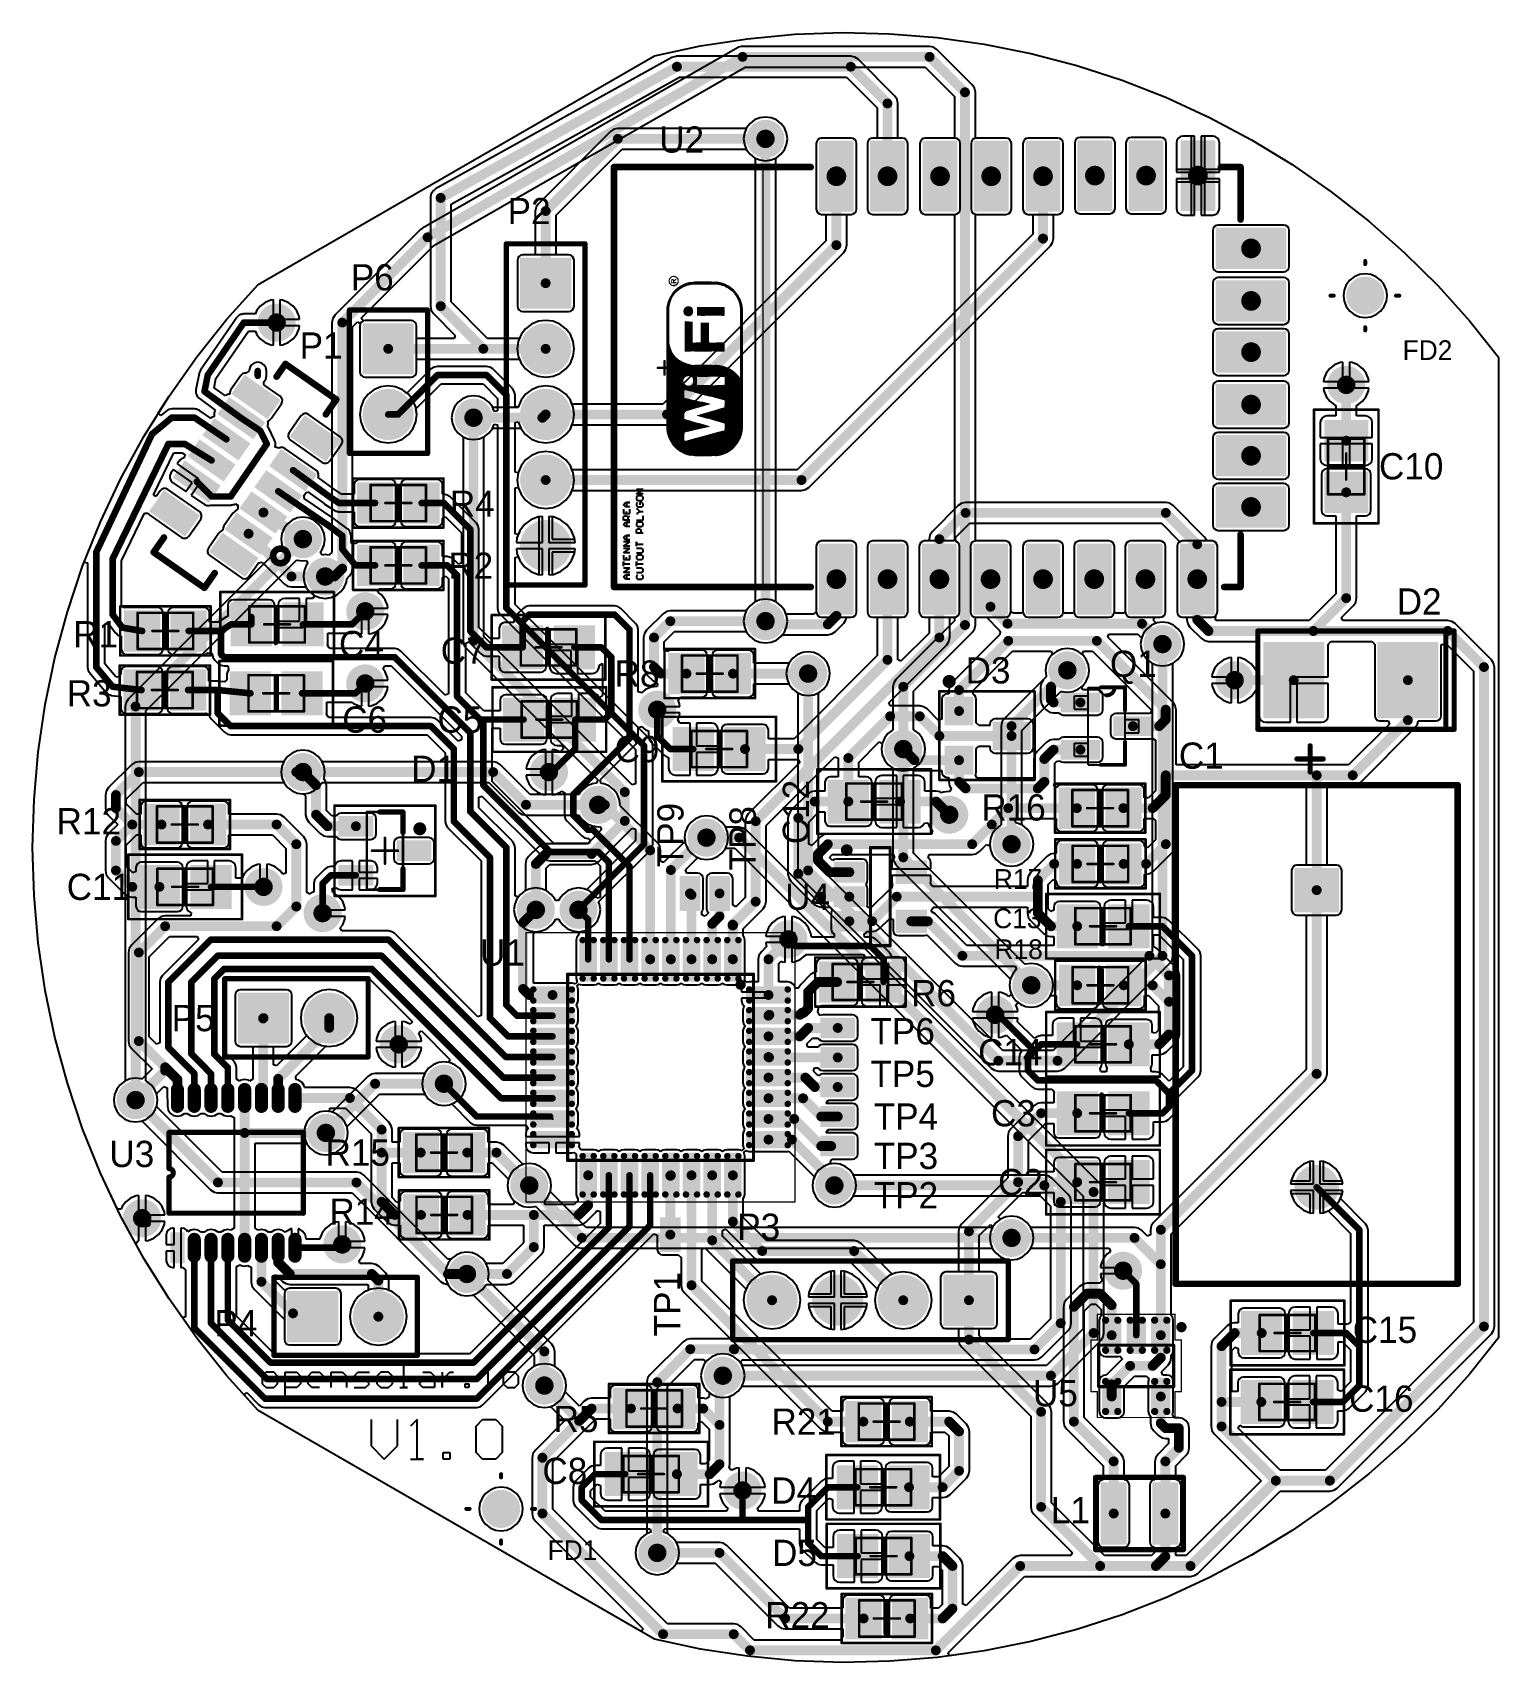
# Model space of a CAD drawing. Header units: millimetres. Extents: x 0.11 to 2.34, y 0.1 to 2.58.
import ezdxf

# ---------------------------------------------------------------- set-up
doc = ezdxf.new("R2010")
doc.units = ezdxf.units.MM
doc.header["$MEASUREMENT"] = 0
for name, color, linetype in [('BottomLayer', 5, 'Continuous'), ('BottomSolder', 6, 'Continuous'), ('Mechanical13', 56, 'Continuous'), ('Mechanical15', 56, 'Continuous'), ('MultiLayer', 9, 'Continuous'), ('PadHoleLayer', 156, 'Continuous'), ('TopLayer', 1, 'Continuous'), ('TopOverlay', 2, 'Continuous'), ('TopPaste', 8, 'Continuous'), ('TopSolder', 216, 'Continuous'), ('ViaHoleLayer', 16, 'Continuous')]:
    doc.layers.add(name, color=color, linetype=linetype)

msp = doc.modelspace()

# ---------------------------------------------------------------- texts
at = {"layer": 'TopOverlay'}
for s, height, p in [('U2', 0.04, (1.063, 2.399)), ('P2', 0.04, (0.832, 2.29)), ('P6', 0.04, (0.593, 2.189)), ('P1', 0.04, (0.515, 2.085)), ('FD2', 0.03, (2.196, 2.083)), ('C10', 0.04, (2.16, 1.901)), ('R4', 0.04, (0.744, 1.844)), ('R2', 0.04, (0.7417, 1.7495)), ('D2', 0.04, (2.187, 1.695)), ('R1', 0.04, (0.17, 1.645)), ('C4', 0.04, (0.575, 1.63)), ('C7', 0.04, (0.73, 1.62)), ('Q1', 0.04, (1.75, 1.6)), ('R8', 0.04, (0.995, 1.585)), ('D3', 0.04, (1.53, 1.59)), ('R3', 0.04, (0.16, 1.555)), ('C6', 0.04, (0.58, 1.515)), ('C5', 0.04, (0.725, 1.515)), ('C9', 0.04, (0.995, 1.47)), ('C1', 0.04, (1.855, 1.46)), ('D1', 0.04, (0.685, 1.44)), ('R16', 0.04, (1.554, 1.381)), ('R12', 0.04, (0.1446, 1.36)), ('C11', 0.04, (0.16, 1.26)), ('R17', 0.03, (1.573, 1.277)), ('U4', 0.04, (1.255, 1.245)), ('C13', 0.03, (1.572, 1.217)), ('U1', 0.04, (0.79, 1.16)), ('R18', 0.03, (1.574, 1.17)), ('R6', 0.04, (1.447, 1.098)), ('P5', 0.04, (0.32, 1.06)), ('TP6', 0.04, (1.385, 1.04)), ('C14', 0.04, (1.549, 1.008)), ('TP5', 0.04, (1.385, 0.975)), ('TP4', 0.04, (1.39, 0.91)), ('C3', 0.04, (1.5687, 0.915)), ('R15', 0.04, (0.5546, 0.855)), ('U3', 0.04, (0.225, 0.853)), ('TP3', 0.04, (1.39, 0.85)), ('C2', 0.04, (1.5794, 0.81)), ('TP2', 0.04, (1.39, 0.79)), ('R14', 0.04, (0.5604, 0.765)), ('P3', 0.04, (1.182, 0.742)), ('P4', 0.04, (0.385, 0.595)), ('C15', 0.04, (2.12, 0.585)), ('U5', 0.04, (1.6326, 0.4883)), ('C16', 0.04, (2.1144, 0.48)), ('R5', 0.04, (0.902, 0.449)), ('R21', 0.04, (1.2341, 0.445)), ('C8', 0.04, (0.885, 0.37)), ('D4', 0.04, (1.2337, 0.34)), ('L1', 0.04, (1.66, 0.31)), ('FD1', 0.03, (0.893, 0.254)), ('D5', 0.04, (1.235, 0.245)), ('R22', 0.04, (1.2246, 0.15))]:
    msp.add_text(s, height=height, dxfattribs=at).set_placement(p)
for s, p in [('C12', (1.2913, 1.345)), ('TP9', (1.1, 1.31)), ('TP8', (1.21, 1.305)), ('TP1', (1.095, 0.595))]:
    msp.add_text(s, height=0.04, rotation=90, dxfattribs=at).set_placement(p)

# ---------------------------------------------------------------- blocks, each defined once
blk = doc.blocks.new('FIDU_ROUND_1')
at = {"layer": 'TopLayer', "const_width": 0.025}
blk.add_lwpolyline([(-0.0125, 0, 1), (0.0125, 0, 1)], format="xyb", close=True, dxfattribs=at)
at = {"layer": 'TopOverlay', "const_width": 0.006}
for points in [[(0, 0.048), (0, 0.053)], [(-0.053, 0), (-0.048, 0)], [(0.047, 0), (0.052, 0)], [(0, -0.053), (0, -0.048)]]:
    blk.add_lwpolyline(points, dxfattribs=at)
at = {"layer": 'TopOverlay', "const_width": 0.003}
for points in [[(-0.0015, 0.053, 1), (0.0015, 0.053, 1)], [(-0.0015, 0.048, 1), (0.0015, 0.048, 1)], [(-0.0545, 0, 1), (-0.0515, 0, 1)], [(-0.0495, 0, 1), (-0.0465, 0, 1)], [(0.0455, 0, 1), (0.0485, 0, 1)], [(0.0505, 0, 1), (0.0535, 0, 1)], [(-0.0015, -0.048, 1), (0.0015, -0.048, 1)], [(-0.0015, -0.053, 1), (0.0015, -0.053, 1)]]:
    blk.add_lwpolyline(points, format="xyb", close=True, dxfattribs=at)
at = {"layer": 'TopPaste', "const_width": 0.025}
blk.add_lwpolyline([(-0.0125, 0, 1), (0.0125, 0, 1)], format="xyb", close=True, dxfattribs=at)
at = {"layer": 'TopSolder', "const_width": 0.029}
blk.add_lwpolyline([(-0.0145, 0, 1), (0.0145, 0, 1)], format="xyb", close=True, dxfattribs=at)
blk = doc.blocks.new('FIDU_ROUND_2')
at = {"layer": 'TopLayer', "const_width": 0.025}
blk.add_lwpolyline([(-0.0125, 0, 1), (0.0125, 0, 1)], format="xyb", close=True, dxfattribs=at)
at = {"layer": 'TopOverlay', "const_width": 0.006}
for points in [[(0, 0.048), (0, 0.053)], [(-0.053, 0), (-0.048, 0)], [(0.047, 0), (0.052, 0)], [(0, -0.053), (0, -0.048)]]:
    blk.add_lwpolyline(points, dxfattribs=at)
at = {"layer": 'TopOverlay', "const_width": 0.003}
for points in [[(-0.0015, 0.053, 1), (0.0015, 0.053, 1)], [(-0.0015, 0.048, 1), (0.0015, 0.048, 1)], [(-0.0545, 0, 1), (-0.0515, 0, 1)], [(-0.0495, 0, 1), (-0.0465, 0, 1)], [(0.0455, 0, 1), (0.0485, 0, 1)], [(0.0505, 0, 1), (0.0535, 0, 1)], [(-0.0015, -0.048, 1), (0.0015, -0.048, 1)], [(-0.0015, -0.053, 1), (0.0015, -0.053, 1)]]:
    blk.add_lwpolyline(points, format="xyb", close=True, dxfattribs=at)
at = {"layer": 'TopPaste', "const_width": 0.025}
blk.add_lwpolyline([(-0.0125, 0, 1), (0.0125, 0, 1)], format="xyb", close=True, dxfattribs=at)
at = {"layer": 'TopSolder', "const_width": 0.029}
blk.add_lwpolyline([(-0.0145, 0, 1), (0.0145, 0, 1)], format="xyb", close=True, dxfattribs=at)
blk = doc.blocks.new('6_0805_N_3')
at = {"layer": 'Mechanical13', "const_width": 0.00394}
for points in [[(-0.0423, -0.0276), (-0.0423, 0.0276)], [(-0.0423, 0.0276), (0.0423, 0.0276)], [(0.0423, -0.0276), (0.0423, 0.0276)], [(-0.0423, -0.0276), (0.0423, -0.0276)]]:
    blk.add_lwpolyline(points, dxfattribs=at)
at = {"layer": 'Mechanical13', "const_width": 0.00197}
for points in [[(-0.0433, 0.0276, 1), (-0.0413, 0.0276, 1)], [(-0.0433, 0.0276, 1), (-0.0413, 0.0276, 1)], [(0.0413, 0.0276, 1), (0.0433, 0.0276, 1)], [(0.0413, 0.0276, 1), (0.0433, 0.0276, 1)], [(-0.0433, -0.0276, 1), (-0.0413, -0.0276, 1)], [(-0.0433, -0.0276, 1), (-0.0413, -0.0276, 1)], [(0.0413, -0.0276, 1), (0.0433, -0.0276, 1)], [(0.0413, -0.0276, 1), (0.0433, -0.0276, 1)]]:
    blk.add_lwpolyline(points, format="xyb", close=True, dxfattribs=at)
at = {"layer": 'Mechanical15', "const_width": 0.00394}
for points in [[(-0.0689, -0.0374), (-0.0689, 0.0374)], [(-0.0689, 0.0374), (0.0689, 0.0374)], [(0.0689, -0.0374), (0.0689, 0.0374)], [(-0.0197, 0), (0.0197, 0)], [(0, -0.0197), (0, 0.0197)], [(-0.0689, -0.0374), (0.0689, -0.0374)]]:
    blk.add_lwpolyline(points, dxfattribs=at)
at = {"layer": 'Mechanical15', "const_width": 0.00197}
for points in [[(-0.0699, 0.0374, 1), (-0.0679, 0.0374, 1)], [(-0.0699, 0.0374, 1), (-0.0679, 0.0374, 1)], [(0.0679, 0.0374, 1), (0.0699, 0.0374, 1)], [(0.0679, 0.0374, 1), (0.0699, 0.0374, 1)], [(-0.0207, 0, 1), (-0.0187, 0, 1)], [(-0.001, 0.0197, 1), (0.001, 0.0197, 1)], [(0.0187, 0, 1), (0.0207, 0, 1)], [(-0.001, -0.0197, 1), (0.001, -0.0197, 1)], [(-0.0699, -0.0374, 1), (-0.0679, -0.0374, 1)], [(-0.0699, -0.0374, 1), (-0.0679, -0.0374, 1)], [(0.0679, -0.0374, 1), (0.0699, -0.0374, 1)], [(0.0679, -0.0374, 1), (0.0699, -0.0374, 1)]]:
    blk.add_lwpolyline(points, format="xyb", close=True, dxfattribs=at)
at = {"layer": 'TopLayer'}
for points in [[(-0.0118, -0.0276), (-0.0118, 0.0276), (-0.0591, -0.0276), (-0.0591, 0.0276)], [(0.0591, -0.0276), (0.0591, 0.0276), (0.0118, -0.0276), (0.0118, 0.0276)]]:
    blk.add_solid(points, dxfattribs=at)
at = {"layer": 'TopOverlay', "const_width": 0.00787}
blk.add_lwpolyline([(0, -0.0236), (0, 0.0236)], dxfattribs=at)
at = {"layer": 'TopOverlay', "const_width": 0.00394}
for points in [[(-0.002, 0.0236, 1), (0.002, 0.0236, 1)], [(-0.002, -0.0236, 1), (0.002, -0.0236, 1)]]:
    blk.add_lwpolyline(points, format="xyb", close=True, dxfattribs=at)
at = {"layer": 'TopPaste'}
for points in [[(-0.0118, -0.0276), (-0.0118, 0.0276), (-0.0591, -0.0276), (-0.0591, 0.0276)], [(0.0591, -0.0276), (0.0591, 0.0276), (0.0118, -0.0276), (0.0118, 0.0276)]]:
    blk.add_solid(points, dxfattribs=at)
at = {"layer": 'TopSolder'}
for points in [[(-0.0078, -0.0316), (-0.0078, 0.0316), (-0.0631, -0.0316), (-0.0631, 0.0316)], [(0.0631, -0.0316), (0.0631, 0.0316), (0.0078, -0.0316), (0.0078, 0.0316)]]:
    blk.add_solid(points, dxfattribs=at)
blk = doc.blocks.new('HEADER_1X2_4')
at = {"layer": 'BottomLayer', "const_width": 0.035}
blk.add_lwpolyline([(-0.0175, -0.1, 1), (0.0175, -0.1, 1)], format="xyb", close=True, dxfattribs=at)
at = {"layer": 'BottomLayer'}
blk.add_solid([(-0.035, -0.035), (0.035, -0.035), (-0.035, 0.035), (0.035, 0.035)], dxfattribs=at)
at = {"layer": 'BottomSolder', "const_width": 0.039}
blk.add_lwpolyline([(-0.0195, -0.1, 1), (0.0195, -0.1, 1)], format="xyb", close=True, dxfattribs=at)
at = {"layer": 'BottomSolder'}
blk.add_solid([(-0.039, -0.039), (0.039, -0.039), (-0.039, 0.039), (0.039, 0.039)], dxfattribs=at)
at = {"layer": 'MultiLayer', "const_width": 0.035}
blk.add_lwpolyline([(-0.0175, -0.1, 1), (0.0175, -0.1, 1)], format="xyb", close=True, dxfattribs=at)
at = {"layer": 'MultiLayer'}
blk.add_solid([(-0.035, -0.035), (0.035, -0.035), (-0.035, 0.035), (0.035, 0.035)], dxfattribs=at)
at = {"layer": 'PadHoleLayer', "const_width": 0.02}
for points in [[(-0.01, 0, 1), (0.01, 0, 1)], [(-0.01, -0.1, 1), (0.01, -0.1, 1)]]:
    blk.add_lwpolyline(points, format="xyb", close=True, dxfattribs=at)
at = {"layer": 'TopLayer', "const_width": 0.035}
blk.add_lwpolyline([(-0.0175, -0.1, 1), (0.0175, -0.1, 1)], format="xyb", close=True, dxfattribs=at)
at = {"layer": 'TopLayer'}
blk.add_solid([(-0.035, -0.035), (0.035, -0.035), (-0.035, 0.035), (0.035, 0.035)], dxfattribs=at)
at = {"layer": 'TopOverlay', "const_width": 0.008}
for points in [[(-0.0591, 0.0591), (0.06, 0.0591)], [(-0.0591, -0.1594), (-0.0591, 0.0591)], [(0.06, -0.1594), (0.06, 0.0591)], [(-0.0591, -0.1594), (0.06, -0.1594)]]:
    blk.add_lwpolyline(points, dxfattribs=at)
at = {"layer": 'TopOverlay', "const_width": 0.004}
for points in [[(-0.0611, 0.0591, 1), (-0.0571, 0.0591, 1)], [(-0.0611, 0.0591, 1), (-0.0571, 0.0591, 1)], [(0.058, 0.0591, 1), (0.062, 0.0591, 1)], [(0.058, 0.0591, 1), (0.062, 0.0591, 1)], [(-0.0611, -0.1594, 1), (-0.0571, -0.1594, 1)], [(-0.0611, -0.1594, 1), (-0.0571, -0.1594, 1)], [(0.058, -0.1594, 1), (0.062, -0.1594, 1)], [(0.058, -0.1594, 1), (0.062, -0.1594, 1)]]:
    blk.add_lwpolyline(points, format="xyb", close=True, dxfattribs=at)
at = {"layer": 'TopSolder', "const_width": 0.039}
blk.add_lwpolyline([(-0.0195, -0.1, 1), (0.0195, -0.1, 1)], format="xyb", close=True, dxfattribs=at)
at = {"layer": 'TopSolder'}
blk.add_solid([(-0.039, -0.039), (0.039, -0.039), (-0.039, 0.039), (0.039, 0.039)], dxfattribs=at)
blk = doc.blocks.new('ESP8266_ESP_12_E_5')
at = {"layer": 'BottomLayer'}
for points in [[(-0.603, 0.6235), (-0.603, 0.6685), (-0.703, 0.6235), (-0.703, 0.6685)], [(0.011, 0.6235), (0.011, 0.6685), (-0.089, 0.6235), (-0.089, 0.6685)], [(-0.603, 0.5455), (-0.603, 0.5905), (-0.703, 0.5455), (-0.703, 0.5905)], [(0.011, 0.5455), (0.011, 0.5905), (-0.089, 0.5455), (-0.089, 0.5905)], [(-0.603, 0.4665), (-0.603, 0.5115), (-0.703, 0.4665), (-0.703, 0.5115)], [(0.011, 0.4655), (0.011, 0.5105), (-0.089, 0.4655), (-0.089, 0.5105)], [(-0.603, 0.3885), (-0.603, 0.4335), (-0.703, 0.3885), (-0.703, 0.4335)], [(0.011, 0.3875), (0.011, 0.4325), (-0.089, 0.3875), (-0.089, 0.4325)], [(-0.603, 0.3085), (-0.603, 0.3535), (-0.703, 0.3085), (-0.703, 0.3535)], [(0.011, 0.3085), (0.011, 0.3535), (-0.089, 0.3085), (-0.089, 0.3535)], [(-0.603, 0.2305), (-0.603, 0.2755), (-0.703, 0.2305), (-0.703, 0.2755)], [(0.012, 0.2295), (0.012, 0.2745), (-0.088, 0.2295), (-0.088, 0.2745)], [(-0.603, 0.1525), (-0.603, 0.1975), (-0.703, 0.1525), (-0.703, 0.1975)], [(0.012, 0.1515), (0.012, 0.1965), (-0.088, 0.1515), (-0.088, 0.1965)], [(-0.603, 0.0735), (-0.603, 0.1185), (-0.703, 0.0735), (-0.703, 0.1185)], [(0.012, 0.0725), (0.012, 0.1175), (-0.088, 0.0725), (-0.088, 0.1175)], [(-0.5155, 0.064), (-0.5705, 0.064), (-0.5155, -0.036), (-0.5705, -0.036)], [(-0.4375, 0.064), (-0.4925, 0.064), (-0.4375, -0.036), (-0.4925, -0.036)], [(-0.3595, 0.064), (-0.4145, 0.064), (-0.3595, -0.036), (-0.4145, -0.036)], [(-0.2795, 0.064), (-0.3345, 0.064), (-0.2795, -0.036), (-0.3345, -0.036)], [(-0.2015, 0.064), (-0.2565, 0.064), (-0.2015, -0.036), (-0.2565, -0.036)], [(-0.1215, 0.064), (-0.1765, 0.064), (-0.1215, -0.036), (-0.1765, -0.036)]]:
    blk.add_solid(points, dxfattribs=at)
at = {"layer": 'BottomSolder'}
for points in [[(-0.599, 0.6195), (-0.599, 0.6725), (-0.707, 0.6195), (-0.707, 0.6725)], [(0.015, 0.6195), (0.015, 0.6725), (-0.093, 0.6195), (-0.093, 0.6725)], [(-0.599, 0.5415), (-0.599, 0.5945), (-0.707, 0.5415), (-0.707, 0.5945)], [(0.015, 0.5415), (0.015, 0.5945), (-0.093, 0.5415), (-0.093, 0.5945)], [(-0.599, 0.4625), (-0.599, 0.5155), (-0.707, 0.4625), (-0.707, 0.5155)], [(0.015, 0.4615), (0.015, 0.5145), (-0.093, 0.4615), (-0.093, 0.5145)], [(-0.599, 0.3845), (-0.599, 0.4375), (-0.707, 0.3845), (-0.707, 0.4375)], [(0.015, 0.3835), (0.015, 0.4365), (-0.093, 0.3835), (-0.093, 0.4365)], [(-0.599, 0.3045), (-0.599, 0.3575), (-0.707, 0.3045), (-0.707, 0.3575)], [(0.015, 0.3045), (0.015, 0.3575), (-0.093, 0.3045), (-0.093, 0.3575)], [(-0.599, 0.2265), (-0.599, 0.2795), (-0.707, 0.2265), (-0.707, 0.2795)], [(0.016, 0.2255), (0.016, 0.2785), (-0.092, 0.2255), (-0.092, 0.2785)], [(-0.599, 0.1485), (-0.599, 0.2015), (-0.707, 0.1485), (-0.707, 0.2015)], [(0.016, 0.1475), (0.016, 0.2005), (-0.092, 0.1475), (-0.092, 0.2005)], [(-0.599, 0.0695), (-0.599, 0.1225), (-0.707, 0.0695), (-0.707, 0.1225)], [(0.016, 0.0685), (0.016, 0.1215), (-0.092, 0.0685), (-0.092, 0.1215)], [(-0.5115, 0.068), (-0.5745, 0.068), (-0.5115, -0.04), (-0.5745, -0.04)], [(-0.4335, 0.068), (-0.4965, 0.068), (-0.4335, -0.04), (-0.4965, -0.04)], [(-0.3555, 0.068), (-0.4185, 0.068), (-0.3555, -0.04), (-0.4185, -0.04)], [(-0.2755, 0.068), (-0.3385, 0.068), (-0.2755, -0.04), (-0.3385, -0.04)], [(-0.1975, 0.068), (-0.2605, 0.068), (-0.1975, -0.04), (-0.2605, -0.04)], [(-0.1175, 0.068), (-0.1805, 0.068), (-0.1175, -0.04), (-0.1805, -0.04)]]:
    blk.add_solid(points, dxfattribs=at)
at = {"layer": 'Mechanical13'}
for p, q in [((-0.653, 0.9673), (-0.6496, 0.9706)), ((-0.6496, 0.9706), (-0.6463, 0.9673)), ((-0.643, 0.9606), (-0.643, 0.9706)), ((-0.643, 0.9706), (-0.6363, 0.9606)), ((-0.6363, 0.9606), (-0.6363, 0.9706)), ((-0.633, 0.9706), (-0.6263, 0.9706)), ((-0.6263, 0.9706), (-0.6296, 0.9706)), ((-0.6296, 0.9706), (-0.6296, 0.9606)), ((-0.6163, 0.9706), (-0.623, 0.9706)), ((-0.623, 0.9706), (-0.623, 0.9606)), ((-0.613, 0.9606), (-0.613, 0.9706)), ((-0.613, 0.9706), (-0.6063, 0.9606)), ((-0.6063, 0.9606), (-0.6063, 0.9706)), ((-0.603, 0.9606), (-0.603, 0.9706)), ((-0.603, 0.9706), (-0.5963, 0.9606)), ((-0.5963, 0.9606), (-0.5963, 0.9706)), ((-0.593, 0.9673), (-0.5896, 0.9706)), ((-0.5896, 0.9706), (-0.5863, 0.9673)), ((-0.573, 0.9673), (-0.5697, 0.9706)), ((-0.5697, 0.9706), (-0.5663, 0.9673)), ((-0.563, 0.9606), (-0.563, 0.9706)), ((-0.563, 0.9706), (-0.558, 0.9706)), ((-0.558, 0.9706), (-0.5563, 0.9689)), ((-0.5563, 0.9689), (-0.5563, 0.9656)), ((-0.5463, 0.9706), (-0.553, 0.9706)), ((-0.553, 0.9706), (-0.553, 0.9606)), ((-0.543, 0.9673), (-0.5397, 0.9706)), ((-0.5397, 0.9706), (-0.5363, 0.9673)), ((-0.653, 0.9606), (-0.653, 0.9673)), ((-0.6463, 0.9656), (-0.653, 0.9656)), ((-0.6513, 0.9506), (-0.653, 0.9489)), ((-0.653, 0.9489), (-0.653, 0.9423)), ((-0.648, 0.9506), (-0.6513, 0.9506)), ((-0.6463, 0.9489), (-0.648, 0.9506)), ((-0.6463, 0.9673), (-0.6463, 0.9606)), ((-0.6463, 0.9606), (-0.6463, 0.9656)), ((-0.643, 0.9506), (-0.643, 0.9423)), ((-0.6363, 0.9423), (-0.6363, 0.9506)), ((-0.633, 0.9506), (-0.6263, 0.9506)), ((-0.6263, 0.9506), (-0.6296, 0.9506)), ((-0.6296, 0.9506), (-0.6296, 0.9406)), ((-0.623, 0.9656), (-0.6196, 0.9656)), ((-0.623, 0.9606), (-0.6163, 0.9606)), ((-0.6213, 0.9506), (-0.623, 0.9489)), ((-0.623, 0.9489), (-0.623, 0.9423)), ((-0.618, 0.9506), (-0.6213, 0.9506)), ((-0.6163, 0.9489), (-0.618, 0.9506)), ((-0.6163, 0.9423), (-0.6163, 0.9489)), ((-0.613, 0.9506), (-0.613, 0.9423)), ((-0.6063, 0.9423), (-0.6063, 0.9506)), ((-0.603, 0.9506), (-0.5963, 0.9506)), ((-0.5963, 0.9506), (-0.5996, 0.9506)), ((-0.5996, 0.9506), (-0.5996, 0.9406)), ((-0.593, 0.9606), (-0.593, 0.9673)), ((-0.5863, 0.9656), (-0.593, 0.9656)), ((-0.5863, 0.9673), (-0.5863, 0.9606)), ((-0.5863, 0.9606), (-0.5863, 0.9656)), ((-0.583, 0.9406), (-0.583, 0.9506)), ((-0.583, 0.9506), (-0.578, 0.9506)), ((-0.578, 0.9439), (-0.583, 0.9439)), ((-0.578, 0.9506), (-0.5763, 0.9489)), ((-0.5763, 0.9456), (-0.578, 0.9439)), ((-0.5763, 0.9489), (-0.5763, 0.9456)), ((-0.573, 0.9606), (-0.573, 0.9673)), ((-0.5663, 0.9656), (-0.573, 0.9656)), ((-0.5713, 0.9506), (-0.573, 0.9489)), ((-0.573, 0.9489), (-0.573, 0.9423)), ((-0.568, 0.9506), (-0.5713, 0.9506)), ((-0.5663, 0.9489), (-0.568, 0.9506)), ((-0.5663, 0.9673), (-0.5663, 0.9606)), ((-0.5663, 0.9606), (-0.5663, 0.9656)), ((-0.5663, 0.9423), (-0.5663, 0.9489)), ((-0.558, 0.9639), (-0.563, 0.9639)), ((-0.563, 0.9506), (-0.563, 0.9406)), ((-0.5597, 0.9639), (-0.5563, 0.9606)), ((-0.5563, 0.9656), (-0.558, 0.9639)), ((-0.553, 0.9656), (-0.5497, 0.9656)), ((-0.553, 0.9606), (-0.5463, 0.9606)), ((-0.553, 0.9506), (-0.553, 0.9489)), ((-0.553, 0.9489), (-0.5497, 0.9456)), ((-0.5497, 0.9456), (-0.5463, 0.9489)), ((-0.5497, 0.9456), (-0.5497, 0.9406)), ((-0.5463, 0.9489), (-0.5463, 0.9506)), ((-0.543, 0.9606), (-0.543, 0.9673)), ((-0.5363, 0.9656), (-0.543, 0.9656)), ((-0.5413, 0.9506), (-0.543, 0.9489)), ((-0.543, 0.9489), (-0.543, 0.9423)), ((-0.538, 0.9506), (-0.5413, 0.9506)), ((-0.5363, 0.9456), (-0.5397, 0.9456)), ((-0.5363, 0.9489), (-0.538, 0.9506)), ((-0.5363, 0.9673), (-0.5363, 0.9606)), ((-0.5363, 0.9606), (-0.5363, 0.9656)), ((-0.5363, 0.9423), (-0.5363, 0.9456)), ((-0.5313, 0.9506), (-0.533, 0.9489)), ((-0.533, 0.9489), (-0.533, 0.9423)), ((-0.528, 0.9506), (-0.5313, 0.9506)), ((-0.5263, 0.9489), (-0.528, 0.9506)), ((-0.5263, 0.9423), (-0.5263, 0.9489)), ((-0.523, 0.9406), (-0.523, 0.9506)), ((-0.523, 0.9506), (-0.5163, 0.9406)), ((-0.5163, 0.9406), (-0.5163, 0.9506)), ((-0.653, 0.9423), (-0.6513, 0.9406)), ((-0.6513, 0.9406), (-0.648, 0.9406)), ((-0.648, 0.9406), (-0.6463, 0.9423)), ((-0.643, 0.9423), (-0.6413, 0.9406)), ((-0.6413, 0.9406), (-0.638, 0.9406)), ((-0.638, 0.9406), (-0.6363, 0.9423)), ((-0.623, 0.9423), (-0.6213, 0.9406)), ((-0.6213, 0.9406), (-0.618, 0.9406)), ((-0.618, 0.9406), (-0.6163, 0.9423)), ((-0.613, 0.9423), (-0.6113, 0.9406)), ((-0.6113, 0.9406), (-0.608, 0.9406)), ((-0.608, 0.9406), (-0.6063, 0.9423)), ((-0.573, 0.9423), (-0.5713, 0.9406)), ((-0.5713, 0.9406), (-0.568, 0.9406)), ((-0.568, 0.9406), (-0.5663, 0.9423)), ((-0.563, 0.9406), (-0.5563, 0.9406)), ((-0.543, 0.9423), (-0.5413, 0.9406)), ((-0.5413, 0.9406), (-0.538, 0.9406)), ((-0.538, 0.9406), (-0.5363, 0.9423)), ((-0.533, 0.9423), (-0.5313, 0.9406)), ((-0.5313, 0.9406), (-0.528, 0.9406)), ((-0.528, 0.9406), (-0.5263, 0.9423))]:
    blk.add_line(p, q, dxfattribs=at)
at = {"layer": 'Mechanical13', "const_width": 0.002}
blk.add_lwpolyline([(-0.663, 0.758), (-0.023, 0.758)], dxfattribs=at)
at = {"layer": 'Mechanical13', "const_width": 0.001}
for points in [[(-0.6635, 0.758, 1), (-0.6625, 0.758, 1)], [(-0.0235, 0.758, 1), (-0.0225, 0.758, 1)]]:
    blk.add_lwpolyline(points, format="xyb", close=True, dxfattribs=at)
at = {"layer": 'Mechanical15', "const_width": 0.00394}
for points in [[(-0.331, 0.9179), (-0.331, 0.8979)], [(-0.341, 0.9079), (-0.321, 0.9079)]]:
    blk.add_lwpolyline(points, dxfattribs=at)
at = {"layer": 'Mechanical15', "const_width": 0.00197}
for points in [[(-0.332, 0.9179, 1), (-0.33, 0.9179, 1)], [(-0.342, 0.9079, 1), (-0.34, 0.9079, 1)], [(-0.332, 0.8979, 1), (-0.33, 0.8979, 1)], [(-0.322, 0.9079, 1), (-0.32, 0.9079, 1)]]:
    blk.add_lwpolyline(points, format="xyb", close=True, dxfattribs=at)
at = {"layer": 'MultiLayer'}
for points in [[(-0.603, 0.6235), (-0.603, 0.6685), (-0.703, 0.6235), (-0.703, 0.6685)], [(0.011, 0.6235), (0.011, 0.6685), (-0.089, 0.6235), (-0.089, 0.6685)], [(-0.603, 0.5455), (-0.603, 0.5905), (-0.703, 0.5455), (-0.703, 0.5905)], [(0.011, 0.5455), (0.011, 0.5905), (-0.089, 0.5455), (-0.089, 0.5905)], [(-0.603, 0.4665), (-0.603, 0.5115), (-0.703, 0.4665), (-0.703, 0.5115)], [(0.011, 0.4655), (0.011, 0.5105), (-0.089, 0.4655), (-0.089, 0.5105)], [(-0.603, 0.3885), (-0.603, 0.4335), (-0.703, 0.3885), (-0.703, 0.4335)], [(0.011, 0.3875), (0.011, 0.4325), (-0.089, 0.3875), (-0.089, 0.4325)], [(-0.603, 0.3085), (-0.603, 0.3535), (-0.703, 0.3085), (-0.703, 0.3535)], [(0.011, 0.3085), (0.011, 0.3535), (-0.089, 0.3085), (-0.089, 0.3535)], [(-0.603, 0.2305), (-0.603, 0.2755), (-0.703, 0.2305), (-0.703, 0.2755)], [(0.012, 0.2295), (0.012, 0.2745), (-0.088, 0.2295), (-0.088, 0.2745)], [(-0.603, 0.1525), (-0.603, 0.1975), (-0.703, 0.1525), (-0.703, 0.1975)], [(0.012, 0.1515), (0.012, 0.1965), (-0.088, 0.1515), (-0.088, 0.1965)], [(-0.603, 0.0735), (-0.603, 0.1185), (-0.703, 0.0735), (-0.703, 0.1185)], [(0.012, 0.0725), (0.012, 0.1175), (-0.088, 0.0725), (-0.088, 0.1175)], [(-0.5155, 0.064), (-0.5705, 0.064), (-0.5155, -0.036), (-0.5705, -0.036)], [(-0.4375, 0.064), (-0.4925, 0.064), (-0.4375, -0.036), (-0.4925, -0.036)], [(-0.3595, 0.064), (-0.4145, 0.064), (-0.3595, -0.036), (-0.4145, -0.036)], [(-0.2795, 0.064), (-0.3345, 0.064), (-0.2795, -0.036), (-0.3345, -0.036)], [(-0.2015, 0.064), (-0.2565, 0.064), (-0.2015, -0.036), (-0.2565, -0.036)], [(-0.1215, 0.064), (-0.1765, 0.064), (-0.1215, -0.036), (-0.1765, -0.036)]]:
    blk.add_solid(points, dxfattribs=at)
at = {"layer": 'PadHoleLayer', "const_width": 0.015}
for points in [[(-0.6605, 0.646, 1), (-0.6455, 0.646, 1)], [(-0.0465, 0.646, 1), (-0.0315, 0.646, 1)], [(-0.6605, 0.568, 1), (-0.6455, 0.568, 1)], [(-0.0465, 0.568, 1), (-0.0315, 0.568, 1)], [(-0.6605, 0.489, 1), (-0.6455, 0.489, 1)], [(-0.0465, 0.488, 1), (-0.0315, 0.488, 1)], [(-0.6605, 0.411, 1), (-0.6455, 0.411, 1)], [(-0.0465, 0.41, 1), (-0.0315, 0.41, 1)], [(-0.6605, 0.331, 1), (-0.6455, 0.331, 1)], [(-0.0465, 0.331, 1), (-0.0315, 0.331, 1)], [(-0.6605, 0.253, 1), (-0.6455, 0.253, 1)], [(-0.0455, 0.252, 1), (-0.0305, 0.252, 1)], [(-0.6605, 0.175, 1), (-0.6455, 0.175, 1)], [(-0.0455, 0.174, 1), (-0.0305, 0.174, 1)], [(-0.6605, 0.096, 1), (-0.6455, 0.096, 1)], [(-0.0455, 0.095, 1), (-0.0305, 0.095, 1)], [(-0.5505, 0.014, 1), (-0.5355, 0.014, 1)], [(-0.4725, 0.014, 1), (-0.4575, 0.014, 1)], [(-0.3945, 0.014, 1), (-0.3795, 0.014, 1)], [(-0.3145, 0.014, 1), (-0.2995, 0.014, 1)], [(-0.2365, 0.014, 1), (-0.2215, 0.014, 1)], [(-0.1565, 0.014, 1), (-0.1415, 0.014, 1)]]:
    blk.add_lwpolyline(points, format="xyb", close=True, dxfattribs=at)
at = {"layer": 'TopLayer'}
for points in [[(-0.603, 0.6235), (-0.603, 0.6685), (-0.703, 0.6235), (-0.703, 0.6685)], [(0.011, 0.6235), (0.011, 0.6685), (-0.089, 0.6235), (-0.089, 0.6685)], [(-0.603, 0.5455), (-0.603, 0.5905), (-0.703, 0.5455), (-0.703, 0.5905)], [(0.011, 0.5455), (0.011, 0.5905), (-0.089, 0.5455), (-0.089, 0.5905)], [(-0.603, 0.4665), (-0.603, 0.5115), (-0.703, 0.4665), (-0.703, 0.5115)], [(0.011, 0.4655), (0.011, 0.5105), (-0.089, 0.4655), (-0.089, 0.5105)], [(-0.603, 0.3885), (-0.603, 0.4335), (-0.703, 0.3885), (-0.703, 0.4335)], [(0.011, 0.3875), (0.011, 0.4325), (-0.089, 0.3875), (-0.089, 0.4325)], [(-0.603, 0.3085), (-0.603, 0.3535), (-0.703, 0.3085), (-0.703, 0.3535)], [(0.011, 0.3085), (0.011, 0.3535), (-0.089, 0.3085), (-0.089, 0.3535)], [(-0.603, 0.2305), (-0.603, 0.2755), (-0.703, 0.2305), (-0.703, 0.2755)], [(0.012, 0.2295), (0.012, 0.2745), (-0.088, 0.2295), (-0.088, 0.2745)], [(-0.603, 0.1525), (-0.603, 0.1975), (-0.703, 0.1525), (-0.703, 0.1975)], [(0.012, 0.1515), (0.012, 0.1965), (-0.088, 0.1515), (-0.088, 0.1965)], [(-0.603, 0.0735), (-0.603, 0.1185), (-0.703, 0.0735), (-0.703, 0.1185)], [(0.012, 0.0725), (0.012, 0.1175), (-0.088, 0.0725), (-0.088, 0.1175)], [(-0.5155, 0.064), (-0.5705, 0.064), (-0.5155, -0.036), (-0.5705, -0.036)], [(-0.4375, 0.064), (-0.4925, 0.064), (-0.4375, -0.036), (-0.4925, -0.036)], [(-0.3595, 0.064), (-0.4145, 0.064), (-0.3595, -0.036), (-0.4145, -0.036)], [(-0.2795, 0.064), (-0.3345, 0.064), (-0.2795, -0.036), (-0.3345, -0.036)], [(-0.2015, 0.064), (-0.2565, 0.064), (-0.2015, -0.036), (-0.2565, -0.036)], [(-0.1215, 0.064), (-0.1765, 0.064), (-0.1215, -0.036), (-0.1765, -0.036)]]:
    blk.add_solid(points, dxfattribs=at)
at = {"layer": 'TopOverlay'}
for points, const_width in [([(-0.665, 0.985), (-0.665, 0.685)], 0.01), ([(-0.665, 0.985), (-0.025, 0.985)], 0.01), ([(-0.025, 0.985), (-0.025, 0.685)], 0.01), ([(-0.4505, 0.894), (-0.31, 0.894)], 0.0005), ([(-0.45, 0.8945), (-0.3095, 0.8945)], 0.0005), ([(-0.4495, 0.895), (-0.3085, 0.895)], 0.0005), ([(-0.4485, 0.8955), (-0.308, 0.8955)], 0.0005), ([(-0.448, 0.896), (-0.307, 0.896)], 0.0005), ([(-0.4475, 0.8965), (-0.306, 0.8965)], 0.0005), ([(-0.4465, 0.897), (-0.305, 0.897)], 0.0005), ([(-0.446, 0.8975), (-0.304, 0.8975)], 0.0005), ([(-0.4455, 0.898), (-0.303, 0.898)], 0.0005), ([(-0.4445, 0.8985), (-0.3015, 0.8985)], 0.0005), ([(-0.4435, 0.899), (-0.3005, 0.899)], 0.0005), ([(-0.443, 0.8995), (-0.2985, 0.8995)], 0.0005), ([(-0.442, 0.9), (-0.297, 0.9)], 0.0005), ([(-0.441, 0.9005), (-0.294, 0.9005)], 0.0005), ([(-0.44, 0.901), (-0.225, 0.901)], 0.0005), ([(-0.439, 0.9015), (-0.226, 0.9015)], 0.0005), ([(-0.4375, 0.902), (-0.2275, 0.902)], 0.0005), ([(-0.4365, 0.9025), (-0.2285, 0.9025)], 0.0005), ([(-0.435, 0.903), (-0.23, 0.903)], 0.0005), ([(-0.4335, 0.9035), (-0.2315, 0.9035)], 0.0005), ([(-0.4315, 0.904), (-0.2335, 0.904)], 0.0005), ([(-0.4295, 0.9045), (-0.2355, 0.9045)], 0.0005), ([(-0.4265, 0.905), (-0.2385, 0.905)], 0.0005), ([(-0.2375, 0.9005), (-0.224, 0.9005)], 0.0005), ([(-0.235, 0.9), (-0.223, 0.9)], 0.0005), ([(-0.233, 0.8995), (-0.222, 0.8995)], 0.0005), ([(-0.231, 0.899), (-0.2215, 0.899)], 0.0005), ([(-0.2295, 0.8985), (-0.2205, 0.8985)], 0.0005), ([(-0.2285, 0.898), (-0.22, 0.898)], 0.0005), ([(-0.227, 0.8975), (-0.219, 0.8975)], 0.0005), ([(-0.226, 0.897), (-0.2185, 0.897)], 0.0005), ([(-0.225, 0.8965), (-0.2175, 0.8965)], 0.0005), ([(-0.224, 0.896), (-0.217, 0.896)], 0.0005), ([(-0.2235, 0.8955), (-0.2165, 0.8955)], 0.0005), ([(-0.2225, 0.895), (-0.2155, 0.895)], 0.0005), ([(-0.222, 0.8945), (-0.215, 0.8945)], 0.0005), ([(-0.221, 0.894), (-0.2145, 0.894)], 0.0005), ([(-0.2065, 0.8955), (-0.2045, 0.8955)], 0.0005), ([(-0.2065, 0.895), (-0.2045, 0.895)], 0.0005), ([(-0.2065, 0.8945), (-0.2045, 0.8945)], 0.0005), ([(-0.2065, 0.894), (-0.2045, 0.894)], 0.0005), ([(-0.206, 0.897), (-0.204, 0.897)], 0.0005), ([(-0.206, 0.8965), (-0.204, 0.8965)], 0.0005), ([(-0.206, 0.896), (-0.2045, 0.896)], 0.0005), ([(-0.2055, 0.898), (-0.2035, 0.898)], 0.0005), ([(-0.2055, 0.8975), (-0.2035, 0.8975)], 0.0005), ([(-0.205, 0.8985), (-0.203, 0.8985)], 0.0005), ([(-0.2045, 0.8995), (-0.2015, 0.8995)], 0.0005), ([(-0.2045, 0.899), (-0.202, 0.899)], 0.0005), ([(-0.2035, 0.9), (-0.2, 0.9)], 0.0005), ([(-0.203, 0.9005), (-0.194, 0.9005)], 0.0005), ([(-0.2025, 0.901), (-0.195, 0.901)], 0.0005), ([(-0.202, 0.898), (-0.1975, 0.898)], 0.0005), ([(-0.202, 0.8975), (-0.196, 0.8975)], 0.0005), ([(-0.202, 0.897), (-0.1955, 0.897)], 0.0005), ([(-0.202, 0.8965), (-0.2005, 0.8965)], 0.0005), ([(-0.202, 0.896), (-0.2005, 0.896)], 0.0005), ([(-0.202, 0.8955), (-0.2005, 0.8955)], 0.0005), ([(-0.202, 0.895), (-0.2005, 0.895)], 0.0005), ([(-0.202, 0.8945), (-0.1955, 0.8945)], 0.0005), ([(-0.202, 0.894), (-0.196, 0.894)], 0.0005), ([(-0.201, 0.9015), (-0.196, 0.9015)], 0.0005), ([(-0.198, 0.8965), (-0.1955, 0.8965)], 0.0005), ([(-0.1975, 0.896), (-0.1955, 0.896)], 0.0005), ([(-0.1975, 0.8955), (-0.1955, 0.8955)], 0.0005), ([(-0.1975, 0.895), (-0.1955, 0.895)], 0.0005), ([(-0.197, 0.9), (-0.1935, 0.9)], 0.0005), ([(-0.1955, 0.8995), (-0.193, 0.8995)], 0.0005), ([(-0.195, 0.899), (-0.1925, 0.899)], 0.0005), ([(-0.1945, 0.8985), (-0.192, 0.8985)], 0.0005), ([(-0.194, 0.898), (-0.192, 0.898)], 0.0005), ([(-0.1935, 0.8975), (-0.1915, 0.8975)], 0.0005), ([(-0.193, 0.897), (-0.1915, 0.897)], 0.0005), ([(-0.193, 0.8965), (-0.191, 0.8965)], 0.0005), ([(-0.1925, 0.896), (-0.191, 0.896)], 0.0005), ([(-0.1925, 0.8955), (-0.191, 0.8955)], 0.0005), ([(-0.1925, 0.895), (-0.191, 0.895)], 0.0005), ([(-0.1925, 0.8945), (-0.1905, 0.8945)], 0.0005), ([(-0.1925, 0.894), (-0.1905, 0.894)], 0.0005), ([(-0.4645, 0.871), (-0.441, 0.871)], 0.0005), ([(-0.4645, 0.8705), (-0.441, 0.8705)], 0.0005), ([(-0.4645, 0.87), (-0.4405, 0.87)], 0.0005), ([(-0.4645, 0.8695), (-0.4405, 0.8695)], 0.0005), ([(-0.464, 0.873), (-0.4415, 0.873)], 0.0005), ([(-0.464, 0.8725), (-0.4415, 0.8725)], 0.0005), ([(-0.464, 0.872), (-0.441, 0.872)], 0.0005), ([(-0.464, 0.8715), (-0.441, 0.8715)], 0.0005), ([(-0.4635, 0.8745), (-0.442, 0.8745)], 0.0005), ([(-0.4635, 0.874), (-0.4415, 0.874)], 0.0005), ([(-0.4635, 0.8735), (-0.4415, 0.8735)], 0.0005), ([(-0.463, 0.876), (-0.442, 0.876)], 0.0005), ([(-0.463, 0.8755), (-0.442, 0.8755)], 0.0005), ([(-0.463, 0.875), (-0.442, 0.875)], 0.0005), ([(-0.4625, 0.877), (-0.4425, 0.877)], 0.0005), ([(-0.4625, 0.8765), (-0.4425, 0.8765)], 0.0005), ([(-0.462, 0.8785), (-0.354, 0.8785)], 0.0005), ([(-0.462, 0.878), (-0.355, 0.878)], 0.0005), ([(-0.462, 0.8775), (-0.442, 0.8775)], 0.0005), ([(-0.4615, 0.8795), (-0.3225, 0.8795)], 0.0005), ([(-0.4615, 0.879), (-0.352, 0.879)], 0.0005), ([(-0.461, 0.8805), (-0.322, 0.8805)], 0.0005), ([(-0.461, 0.88), (-0.322, 0.88)], 0.0005), ([(-0.4605, 0.8815), (-0.3215, 0.8815)], 0.0005), ([(-0.4605, 0.881), (-0.3215, 0.881)], 0.0005), ([(-0.46, 0.8825), (-0.321, 0.8825)], 0.0005), ([(-0.46, 0.882), (-0.321, 0.882)], 0.0005), ([(-0.4595, 0.883), (-0.3205, 0.883)], 0.0005), ([(-0.459, 0.884), (-0.32, 0.884)], 0.0005), ([(-0.459, 0.8835), (-0.32, 0.8835)], 0.0005), ([(-0.4585, 0.885), (-0.319, 0.885)], 0.0005), ([(-0.4585, 0.8845), (-0.3195, 0.8845)], 0.0005), ([(-0.458, 0.8855), (-0.319, 0.8855)], 0.0005), ([(-0.4575, 0.886), (-0.3185, 0.886)], 0.0005), ([(-0.457, 0.887), (-0.3175, 0.887)], 0.0005), ([(-0.457, 0.8865), (-0.318, 0.8865)], 0.0005), ([(-0.4565, 0.8875), (-0.317, 0.8875)], 0.0005), ([(-0.456, 0.888), (-0.3165, 0.888)], 0.0005), ([(-0.4555, 0.889), (-0.316, 0.889)], 0.0005), ([(-0.4555, 0.8885), (-0.3165, 0.8885)], 0.0005), ([(-0.455, 0.8895), (-0.3155, 0.8895)], 0.0005), ([(-0.4545, 0.89), (-0.315, 0.89)], 0.0005), ([(-0.454, 0.8905), (-0.3145, 0.8905)], 0.0005), ([(-0.4535, 0.891), (-0.314, 0.891)], 0.0005), ([(-0.453, 0.8915), (-0.3135, 0.8915)], 0.0005), ([(-0.4525, 0.892), (-0.3125, 0.892)], 0.0005), ([(-0.452, 0.8925), (-0.312, 0.8925)], 0.0005), ([(-0.4515, 0.893), (-0.3115, 0.893)], 0.0005), ([(-0.451, 0.8935), (-0.311, 0.8935)], 0.0005), ([(-0.4415, 0.8775), (-0.441, 0.8775)], 0.0005), ([(-0.432, 0.8775), (-0.431, 0.8775)], 0.0005), ([(-0.4305, 0.8775), (-0.409, 0.8775)], 0.0005), ([(-0.429, 0.877), (-0.409, 0.877)], 0.0005), ([(-0.429, 0.8765), (-0.409, 0.8765)], 0.0005), ([(-0.429, 0.876), (-0.4095, 0.876)], 0.0005), ([(-0.429, 0.8755), (-0.4095, 0.8755)], 0.0005), ([(-0.4285, 0.875), (-0.4095, 0.875)], 0.0005), ([(-0.4285, 0.8745), (-0.41, 0.8745)], 0.0005), ([(-0.4285, 0.874), (-0.41, 0.874)], 0.0005), ([(-0.4285, 0.8735), (-0.41, 0.8735)], 0.0005), ([(-0.428, 0.873), (-0.4105, 0.873)], 0.0005), ([(-0.428, 0.8725), (-0.4105, 0.8725)], 0.0005), ([(-0.428, 0.872), (-0.4105, 0.872)], 0.0005), ([(-0.428, 0.8715), (-0.4105, 0.8715)], 0.0005), ([(-0.428, 0.871), (-0.411, 0.871)], 0.0005), ([(-0.4275, 0.8705), (-0.411, 0.8705)], 0.0005), ([(-0.4275, 0.87), (-0.411, 0.87)], 0.0005), ([(-0.4275, 0.8695), (-0.4115, 0.8695)], 0.0005), ([(-0.4, 0.8775), (-0.3995, 0.8775)], 0.0005), ([(-0.399, 0.8775), (-0.398, 0.8775)], 0.0005), ([(-0.3975, 0.8775), (-0.3765, 0.8775)], 0.0005), ([(-0.3975, 0.877), (-0.377, 0.877)], 0.0005), ([(-0.397, 0.8765), (-0.377, 0.8765)], 0.0005), ([(-0.397, 0.876), (-0.377, 0.876)], 0.0005), ([(-0.397, 0.8755), (-0.3775, 0.8755)], 0.0005), ([(-0.397, 0.875), (-0.3775, 0.875)], 0.0005), ([(-0.3965, 0.8745), (-0.3775, 0.8745)], 0.0005), ([(-0.3965, 0.874), (-0.3775, 0.874)], 0.0005), ([(-0.3965, 0.8735), (-0.3775, 0.8735)], 0.0005), ([(-0.396, 0.873), (-0.378, 0.873)], 0.0005), ([(-0.396, 0.8725), (-0.378, 0.8725)], 0.0005), ([(-0.396, 0.872), (-0.378, 0.872)], 0.0005), ([(-0.396, 0.8715), (-0.378, 0.8715)], 0.0005), ([(-0.3955, 0.871), (-0.3785, 0.871)], 0.0005), ([(-0.3955, 0.8705), (-0.3785, 0.8705)], 0.0005), ([(-0.3955, 0.87), (-0.3785, 0.87)], 0.0005), ([(-0.395, 0.8695), (-0.3785, 0.8695)], 0.0005), ([(-0.3665, 0.87), (-0.358, 0.87)], 0.0005), ([(-0.3665, 0.8695), (-0.358, 0.8695)], 0.0005), ([(-0.366, 0.872), (-0.3585, 0.872)], 0.0005), ([(-0.366, 0.8715), (-0.3585, 0.8715)], 0.0005), ([(-0.366, 0.871), (-0.3585, 0.871)], 0.0005), ([(-0.366, 0.8705), (-0.3585, 0.8705)], 0.0005), ([(-0.3655, 0.8775), (-0.365, 0.8775)], 0.0005), ([(-0.3655, 0.874), (-0.358, 0.874)], 0.0005), ([(-0.3655, 0.8735), (-0.358, 0.8735)], 0.0005), ([(-0.3655, 0.873), (-0.3585, 0.873)], 0.0005), ([(-0.3655, 0.8725), (-0.3585, 0.8725)], 0.0005), ([(-0.365, 0.876), (-0.357, 0.876)], 0.0005), ([(-0.365, 0.8755), (-0.3575, 0.8755)], 0.0005), ([(-0.365, 0.875), (-0.3575, 0.875)], 0.0005), ([(-0.365, 0.8745), (-0.358, 0.8745)], 0.0005), ([(-0.3645, 0.8775), (-0.3555, 0.8775)], 0.0005), ([(-0.3645, 0.877), (-0.356, 0.877)], 0.0005), ([(-0.3645, 0.8765), (-0.3565, 0.8765)], 0.0005), ([(-0.3495, 0.879), (-0.3225, 0.879)], 0.0005), ([(-0.348, 0.8785), (-0.323, 0.8785)], 0.0005), ([(-0.347, 0.878), (-0.323, 0.878)], 0.0005), ([(-0.346, 0.8775), (-0.3235, 0.8775)], 0.0005), ([(-0.3455, 0.877), (-0.3235, 0.877)], 0.0005), ([(-0.345, 0.8765), (-0.3235, 0.8765)], 0.0005), ([(-0.3445, 0.876), (-0.324, 0.876)], 0.0005), ([(-0.3445, 0.8755), (-0.324, 0.8755)], 0.0005), ([(-0.344, 0.875), (-0.3245, 0.875)], 0.0005), ([(-0.344, 0.8745), (-0.3245, 0.8745)], 0.0005), ([(-0.3435, 0.874), (-0.3245, 0.874)], 0.0005), ([(-0.3435, 0.8735), (-0.325, 0.8735)], 0.0005), ([(-0.3435, 0.873), (-0.325, 0.873)], 0.0005), ([(-0.3435, 0.8725), (-0.325, 0.8725)], 0.0005), ([(-0.3435, 0.872), (-0.325, 0.872)], 0.0005), ([(-0.3435, 0.871), (-0.3255, 0.871)], 0.0005), ([(-0.3435, 0.8705), (-0.3255, 0.8705)], 0.0005), ([(-0.3435, 0.87), (-0.3255, 0.87)], 0.0005), ([(-0.3435, 0.8695), (-0.326, 0.8695)], 0.0005), ([(-0.343, 0.8715), (-0.3255, 0.8715)], 0.0005), ([(-0.306, 0.877), (-0.2605, 0.877)], 0.0005), ([(-0.306, 0.8765), (-0.26, 0.8765)], 0.0005), ([(-0.306, 0.876), (-0.2605, 0.876)], 0.0005), ([(-0.306, 0.8755), (-0.2605, 0.8755)], 0.0005), ([(-0.306, 0.875), (-0.2605, 0.875)], 0.0005), ([(-0.306, 0.8745), (-0.2605, 0.8745)], 0.0005), ([(-0.306, 0.874), (-0.2605, 0.874)], 0.0005), ([(-0.306, 0.8735), (-0.2605, 0.8735)], 0.0005), ([(-0.306, 0.873), (-0.2605, 0.873)], 0.0005), ([(-0.306, 0.8725), (-0.2605, 0.8725)], 0.0005), ([(-0.306, 0.872), (-0.2605, 0.872)], 0.0005), ([(-0.306, 0.8715), (-0.2605, 0.8715)], 0.0005), ([(-0.306, 0.871), (-0.2605, 0.871)], 0.0005), ([(-0.306, 0.8705), (-0.2605, 0.8705)], 0.0005), ([(-0.306, 0.87), (-0.2605, 0.87)], 0.0005), ([(-0.306, 0.8695), (-0.2605, 0.8695)], 0.0005), ([(-0.2525, 0.873), (-0.2375, 0.873)], 0.0005), ([(-0.2525, 0.8725), (-0.2375, 0.8725)], 0.0005), ([(-0.2525, 0.872), (-0.2375, 0.872)], 0.0005), ([(-0.2525, 0.8715), (-0.2375, 0.8715)], 0.0005), ([(-0.2525, 0.871), (-0.2375, 0.871)], 0.0005), ([(-0.2525, 0.8705), (-0.2375, 0.8705)], 0.0005), ([(-0.2525, 0.87), (-0.2375, 0.87)], 0.0005), ([(-0.252, 0.8745), (-0.238, 0.8745)], 0.0005), ([(-0.252, 0.874), (-0.2375, 0.874)], 0.0005), ([(-0.252, 0.8735), (-0.2375, 0.8735)], 0.0005), ([(-0.252, 0.8695), (-0.2375, 0.8695)], 0.0005), ([(-0.2515, 0.8755), (-0.2385, 0.8755)], 0.0005), ([(-0.2515, 0.875), (-0.238, 0.875)], 0.0005), ([(-0.251, 0.876), (-0.239, 0.876)], 0.0005), ([(-0.2505, 0.8765), (-0.239, 0.8765)], 0.0005), ([(-0.25, 0.877), (-0.2395, 0.877)], 0.0005), ([(-0.2495, 0.8775), (-0.24, 0.8775)], 0.0005), ([(-0.249, 0.878), (-0.241, 0.878)], 0.0005), ([(-0.248, 0.8785), (-0.242, 0.8785)], 0.0005), ([(-0.246, 0.879), (-0.244, 0.879)], 0.0005), ([(-0.2205, 0.8935), (-0.214, 0.8935)], 0.0005), ([(-0.2195, 0.893), (-0.2135, 0.893)], 0.0005), ([(-0.219, 0.8925), (-0.213, 0.8925)], 0.0005), ([(-0.2185, 0.892), (-0.2125, 0.892)], 0.0005), ([(-0.2175, 0.8915), (-0.212, 0.8915)], 0.0005), ([(-0.217, 0.891), (-0.2115, 0.891)], 0.0005), ([(-0.2165, 0.8905), (-0.211, 0.8905)], 0.0005), ([(-0.216, 0.89), (-0.2105, 0.89)], 0.0005), ([(-0.2155, 0.8895), (-0.21, 0.8895)], 0.0005), ([(-0.215, 0.889), (-0.21, 0.889)], 0.0005), ([(-0.2145, 0.8885), (-0.2095, 0.8885)], 0.0005), ([(-0.214, 0.888), (-0.209, 0.888)], 0.0005), ([(-0.2135, 0.8875), (-0.2085, 0.8875)], 0.0005), ([(-0.2135, 0.887), (-0.208, 0.887)], 0.0005), ([(-0.213, 0.8865), (-0.208, 0.8865)], 0.0005), ([(-0.2125, 0.886), (-0.2075, 0.886)], 0.0005), ([(-0.212, 0.8855), (-0.207, 0.8855)], 0.0005), ([(-0.2115, 0.885), (-0.207, 0.885)], 0.0005), ([(-0.2115, 0.8845), (-0.2065, 0.8845)], 0.0005), ([(-0.211, 0.884), (-0.206, 0.884)], 0.0005), ([(-0.2105, 0.8835), (-0.206, 0.8835)], 0.0005), ([(-0.2105, 0.883), (-0.2055, 0.883)], 0.0005), ([(-0.21, 0.8825), (-0.2055, 0.8825)], 0.0005), ([(-0.2095, 0.882), (-0.205, 0.882)], 0.0005), ([(-0.2095, 0.8815), (-0.2045, 0.8815)], 0.0005), ([(-0.209, 0.881), (-0.2045, 0.881)], 0.0005), ([(-0.209, 0.8805), (-0.204, 0.8805)], 0.0005), ([(-0.2085, 0.88), (-0.204, 0.88)], 0.0005), ([(-0.208, 0.8795), (-0.2035, 0.8795)], 0.0005), ([(-0.208, 0.879), (-0.2035, 0.879)], 0.0005), ([(-0.2075, 0.8785), (-0.2035, 0.8785)], 0.0005), ([(-0.2075, 0.878), (-0.203, 0.878)], 0.0005), ([(-0.2075, 0.8775), (-0.203, 0.8775)], 0.0005), ([(-0.207, 0.877), (-0.2025, 0.877)], 0.0005), ([(-0.207, 0.8765), (-0.2025, 0.8765)], 0.0005), ([(-0.2065, 0.8935), (-0.205, 0.8935)], 0.0005), ([(-0.2065, 0.893), (-0.2045, 0.893)], 0.0005), ([(-0.2065, 0.8925), (-0.2045, 0.8925)], 0.0005), ([(-0.2065, 0.892), (-0.2045, 0.892)], 0.0005), ([(-0.2065, 0.876), (-0.2025, 0.876)], 0.0005), ([(-0.2065, 0.8755), (-0.202, 0.8755)], 0.0005), ([(-0.2065, 0.875), (-0.202, 0.875)], 0.0005), ([(-0.206, 0.8915), (-0.2045, 0.8915)], 0.0005), ([(-0.206, 0.891), (-0.204, 0.891)], 0.0005), ([(-0.206, 0.8745), (-0.2015, 0.8745)], 0.0005), ([(-0.206, 0.874), (-0.2015, 0.874)], 0.0005), ([(-0.2055, 0.8905), (-0.204, 0.8905)], 0.0005), ([(-0.2055, 0.89), (-0.2035, 0.89)], 0.0005), ([(-0.2055, 0.8735), (-0.2015, 0.8735)], 0.0005), ([(-0.2055, 0.873), (-0.2015, 0.873)], 0.0005), ([(-0.2055, 0.8725), (-0.201, 0.8725)], 0.0005), ([(-0.2055, 0.872), (-0.201, 0.872)], 0.0005), ([(-0.205, 0.8895), (-0.203, 0.8895)], 0.0005), ([(-0.205, 0.889), (-0.2025, 0.889)], 0.0005), ([(-0.205, 0.8715), (-0.201, 0.8715)], 0.0005), ([(-0.205, 0.871), (-0.2005, 0.871)], 0.0005), ([(-0.205, 0.8705), (-0.2005, 0.8705)], 0.0005), ([(-0.205, 0.87), (-0.2005, 0.87)], 0.0005), ([(-0.2045, 0.8885), (-0.2015, 0.8885)], 0.0005), ([(-0.2045, 0.8695), (-0.2005, 0.8695)], 0.0005), ([(-0.204, 0.888), (-0.2005, 0.888)], 0.0005), ([(-0.203, 0.8875), (-0.194, 0.8875)], 0.0005), ([(-0.2025, 0.887), (-0.1945, 0.887)], 0.0005), ([(-0.202, 0.8935), (-0.197, 0.8935)], 0.0005), ([(-0.202, 0.893), (-0.2005, 0.893)], 0.0005), ([(-0.202, 0.8925), (-0.2005, 0.8925)], 0.0005), ([(-0.202, 0.892), (-0.2005, 0.892)], 0.0005), ([(-0.202, 0.8915), (-0.2005, 0.8915)], 0.0005), ([(-0.202, 0.891), (-0.2005, 0.891)], 0.0005), ([(-0.202, 0.8905), (-0.2005, 0.8905)], 0.0005), ([(-0.202, 0.89), (-0.2005, 0.89)], 0.0005), ([(-0.201, 0.8865), (-0.196, 0.8865)], 0.0005), ([(-0.1995, 0.893), (-0.197, 0.893)], 0.0005), ([(-0.1985, 0.8925), (-0.1965, 0.8925)], 0.0005), ([(-0.1985, 0.892), (-0.196, 0.892)], 0.0005), ([(-0.198, 0.8915), (-0.196, 0.8915)], 0.0005), ([(-0.1975, 0.891), (-0.1955, 0.891)], 0.0005), ([(-0.1975, 0.8905), (-0.195, 0.8905)], 0.0005), ([(-0.197, 0.89), (-0.195, 0.89)], 0.0005), ([(-0.1965, 0.888), (-0.1935, 0.888)], 0.0005), ([(-0.1955, 0.8885), (-0.193, 0.8885)], 0.0005), ([(-0.195, 0.889), (-0.1925, 0.889)], 0.0005), ([(-0.194, 0.8895), (-0.192, 0.8895)], 0.0005), ([(-0.1935, 0.8905), (-0.1915, 0.8905)], 0.0005), ([(-0.1935, 0.89), (-0.1915, 0.89)], 0.0005), ([(-0.193, 0.8915), (-0.191, 0.8915)], 0.0005), ([(-0.193, 0.891), (-0.191, 0.891)], 0.0005), ([(-0.1925, 0.8935), (-0.1905, 0.8935)], 0.0005), ([(-0.1925, 0.893), (-0.1905, 0.893)], 0.0005), ([(-0.1925, 0.8925), (-0.191, 0.8925)], 0.0005), ([(-0.1925, 0.892), (-0.191, 0.892)], 0.0005), ([(-0.4655, 0.865), (-0.4395, 0.865)], 0.0005), ([(-0.4655, 0.8645), (-0.439, 0.8645)], 0.0005), ([(-0.4655, 0.864), (-0.439, 0.864)], 0.0005), ([(-0.4655, 0.8635), (-0.439, 0.8635)], 0.0005), ([(-0.4655, 0.863), (-0.439, 0.863)], 0.0005), ([(-0.4655, 0.8625), (-0.4385, 0.8625)], 0.0005), ([(-0.4655, 0.862), (-0.4385, 0.862)], 0.0005), ([(-0.4655, 0.8615), (-0.4385, 0.8615)], 0.0005), ([(-0.4655, 0.861), (-0.438, 0.861)], 0.0005), ([(-0.4655, 0.8605), (-0.438, 0.8605)], 0.0005), ([(-0.4655, 0.86), (-0.438, 0.86)], 0.0005), ([(-0.4655, 0.8595), (-0.438, 0.8595)], 0.0005), ([(-0.4655, 0.859), (-0.4375, 0.859)], 0.0005), ([(-0.4655, 0.8585), (-0.4375, 0.8585)], 0.0005), ([(-0.4655, 0.858), (-0.4375, 0.858)], 0.0005), ([(-0.4655, 0.8575), (-0.4375, 0.8575)], 0.0005), ([(-0.4655, 0.857), (-0.437, 0.857)], 0.0005), ([(-0.4655, 0.8565), (-0.437, 0.8565)], 0.0005), ([(-0.4655, 0.856), (-0.437, 0.856)], 0.0005), ([(-0.4655, 0.8555), (-0.437, 0.8555)], 0.0005), ([(-0.4655, 0.855), (-0.4365, 0.855)], 0.0005), ([(-0.4655, 0.8545), (-0.4365, 0.8545)], 0.0005), ([(-0.4655, 0.854), (-0.4365, 0.854)], 0.0005), ([(-0.4655, 0.8535), (-0.436, 0.8535)], 0.0005), ([(-0.4655, 0.853), (-0.436, 0.853)], 0.0005), ([(-0.4655, 0.8525), (-0.436, 0.8525)], 0.0005), ([(-0.4655, 0.852), (-0.436, 0.852)], 0.0005), ([(-0.4655, 0.8515), (-0.4355, 0.8515)], 0.0005), ([(-0.4655, 0.851), (-0.4355, 0.851)], 0.0005), ([(-0.4655, 0.8505), (-0.4355, 0.8505)], 0.0005), ([(-0.4655, 0.85), (-0.4355, 0.85)], 0.0005), ([(-0.4655, 0.8495), (-0.435, 0.8495)], 0.0005), ([(-0.4655, 0.849), (-0.435, 0.849)], 0.0005), ([(-0.4655, 0.8485), (-0.435, 0.8485)], 0.0005), ([(-0.4655, 0.848), (-0.4345, 0.848)], 0.0005), ([(-0.4655, 0.8475), (-0.4345, 0.8475)], 0.0005), ([(-0.4655, 0.847), (-0.4345, 0.847)], 0.0005), ([(-0.4655, 0.8465), (-0.4345, 0.8465)], 0.0005), ([(-0.4655, 0.846), (-0.434, 0.846)], 0.0005), ([(-0.4655, 0.8455), (-0.434, 0.8455)], 0.0005), ([(-0.4655, 0.845), (-0.434, 0.845)], 0.0005), ([(-0.4655, 0.8445), (-0.434, 0.8445)], 0.0005), ([(-0.465, 0.8685), (-0.44, 0.8685)], 0.0005), ([(-0.465, 0.868), (-0.44, 0.868)], 0.0005), ([(-0.465, 0.8675), (-0.44, 0.8675)], 0.0005), ([(-0.465, 0.867), (-0.44, 0.867)], 0.0005), ([(-0.465, 0.8665), (-0.4395, 0.8665)], 0.0005), ([(-0.465, 0.866), (-0.4395, 0.866)], 0.0005), ([(-0.465, 0.8655), (-0.4395, 0.8655)], 0.0005), ([(-0.4645, 0.869), (-0.4405, 0.869)], 0.0005), ([(-0.4275, 0.869), (-0.4115, 0.869)], 0.0005), ([(-0.427, 0.8685), (-0.4115, 0.8685)], 0.0005), ([(-0.427, 0.868), (-0.4115, 0.868)], 0.0005), ([(-0.427, 0.8675), (-0.412, 0.8675)], 0.0005), ([(-0.427, 0.867), (-0.412, 0.867)], 0.0005), ([(-0.427, 0.8665), (-0.412, 0.8665)], 0.0005), ([(-0.4265, 0.866), (-0.4125, 0.866)], 0.0005), ([(-0.4265, 0.8655), (-0.4125, 0.8655)], 0.0005), ([(-0.4265, 0.865), (-0.4125, 0.865)], 0.0005), ([(-0.4265, 0.8645), (-0.413, 0.8645)], 0.0005), ([(-0.426, 0.864), (-0.413, 0.864)], 0.0005), ([(-0.426, 0.8635), (-0.413, 0.8635)], 0.0005), ([(-0.426, 0.863), (-0.413, 0.863)], 0.0005), ([(-0.426, 0.8625), (-0.4135, 0.8625)], 0.0005), ([(-0.426, 0.862), (-0.4135, 0.862)], 0.0005), ([(-0.4255, 0.8615), (-0.4135, 0.8615)], 0.0005), ([(-0.4255, 0.861), (-0.414, 0.861)], 0.0005), ([(-0.4255, 0.8605), (-0.414, 0.8605)], 0.0005), ([(-0.4255, 0.86), (-0.414, 0.86)], 0.0005), ([(-0.425, 0.8595), (-0.414, 0.8595)], 0.0005), ([(-0.425, 0.859), (-0.4145, 0.859)], 0.0005), ([(-0.425, 0.8585), (-0.4145, 0.8585)], 0.0005), ([(-0.425, 0.858), (-0.4145, 0.858)], 0.0005), ([(-0.4245, 0.8575), (-0.415, 0.8575)], 0.0005), ([(-0.4245, 0.857), (-0.415, 0.857)], 0.0005), ([(-0.4245, 0.8565), (-0.415, 0.8565)], 0.0005), ([(-0.4245, 0.856), (-0.4155, 0.856)], 0.0005), ([(-0.4245, 0.8555), (-0.4155, 0.8555)], 0.0005), ([(-0.424, 0.855), (-0.4155, 0.855)], 0.0005), ([(-0.424, 0.8545), (-0.4155, 0.8545)], 0.0005), ([(-0.424, 0.854), (-0.416, 0.854)], 0.0005), ([(-0.424, 0.8535), (-0.416, 0.8535)], 0.0005), ([(-0.4235, 0.853), (-0.416, 0.853)], 0.0005), ([(-0.4235, 0.8525), (-0.4165, 0.8525)], 0.0005), ([(-0.4235, 0.852), (-0.4165, 0.852)], 0.0005), ([(-0.4235, 0.8515), (-0.4165, 0.8515)], 0.0005), ([(-0.4235, 0.851), (-0.417, 0.851)], 0.0005), ([(-0.423, 0.8505), (-0.417, 0.8505)], 0.0005), ([(-0.423, 0.85), (-0.417, 0.85)], 0.0005), ([(-0.423, 0.8495), (-0.417, 0.8495)], 0.0005), ([(-0.423, 0.849), (-0.4175, 0.849)], 0.0005), ([(-0.4225, 0.8485), (-0.4175, 0.8485)], 0.0005), ([(-0.4225, 0.848), (-0.4175, 0.848)], 0.0005), ([(-0.4225, 0.8475), (-0.418, 0.8475)], 0.0005), ([(-0.4225, 0.847), (-0.418, 0.847)], 0.0005), ([(-0.4225, 0.8465), (-0.418, 0.8465)], 0.0005), ([(-0.422, 0.846), (-0.418, 0.846)], 0.0005), ([(-0.422, 0.8455), (-0.4185, 0.8455)], 0.0005), ([(-0.422, 0.845), (-0.4185, 0.845)], 0.0005), ([(-0.422, 0.8445), (-0.4185, 0.8445)], 0.0005), ([(-0.4075, 0.8455), (-0.4, 0.8455)], 0.0005), ([(-0.4075, 0.845), (-0.3995, 0.845)], 0.0005), ([(-0.4075, 0.8445), (-0.3995, 0.8445)], 0.0005), ([(-0.407, 0.8475), (-0.4005, 0.8475)], 0.0005), ([(-0.407, 0.847), (-0.4, 0.847)], 0.0005), ([(-0.407, 0.8465), (-0.4, 0.8465)], 0.0005), ([(-0.407, 0.846), (-0.4, 0.846)], 0.0005), ([(-0.4065, 0.849), (-0.401, 0.849)], 0.0005), ([(-0.4065, 0.8485), (-0.4005, 0.8485)], 0.0005), ([(-0.4065, 0.848), (-0.4005, 0.848)], 0.0005), ([(-0.406, 0.851), (-0.4015, 0.851)], 0.0005), ([(-0.406, 0.8505), (-0.401, 0.8505)], 0.0005), ([(-0.406, 0.85), (-0.401, 0.85)], 0.0005), ([(-0.406, 0.8495), (-0.401, 0.8495)], 0.0005), ([(-0.4055, 0.8525), (-0.402, 0.8525)], 0.0005), ([(-0.4055, 0.852), (-0.4015, 0.852)], 0.0005), ([(-0.4055, 0.8515), (-0.4015, 0.8515)], 0.0005), ([(-0.405, 0.8545), (-0.4025, 0.8545)], 0.0005), ([(-0.405, 0.854), (-0.402, 0.854)], 0.0005), ([(-0.405, 0.8535), (-0.402, 0.8535)], 0.0005), ([(-0.405, 0.853), (-0.402, 0.853)], 0.0005), ([(-0.4045, 0.856), (-0.403, 0.856)], 0.0005), ([(-0.4045, 0.8555), (-0.4025, 0.8555)], 0.0005), ([(-0.4045, 0.855), (-0.4025, 0.855)], 0.0005), ([(-0.404, 0.858), (-0.4035, 0.858)], 0.0005), ([(-0.404, 0.8575), (-0.403, 0.8575)], 0.0005), ([(-0.404, 0.857), (-0.403, 0.857)], 0.0005), ([(-0.404, 0.8565), (-0.403, 0.8565)], 0.0005), ([(-0.395, 0.869), (-0.379, 0.869)], 0.0005), ([(-0.395, 0.8685), (-0.379, 0.8685)], 0.0005), ([(-0.395, 0.868), (-0.379, 0.868)], 0.0005), ([(-0.3945, 0.8675), (-0.379, 0.8675)], 0.0005), ([(-0.3945, 0.867), (-0.3795, 0.867)], 0.0005), ([(-0.3945, 0.8665), (-0.3795, 0.8665)], 0.0005), ([(-0.394, 0.866), (-0.3795, 0.866)], 0.0005), ([(-0.394, 0.8655), (-0.3795, 0.8655)], 0.0005), ([(-0.394, 0.865), (-0.3795, 0.865)], 0.0005), ([(-0.394, 0.8645), (-0.38, 0.8645)], 0.0005), ([(-0.3935, 0.864), (-0.38, 0.864)], 0.0005), ([(-0.3935, 0.8635), (-0.38, 0.8635)], 0.0005), ([(-0.3935, 0.863), (-0.38, 0.863)], 0.0005), ([(-0.393, 0.8625), (-0.38, 0.8625)], 0.0005), ([(-0.393, 0.862), (-0.3805, 0.862)], 0.0005), ([(-0.393, 0.8615), (-0.3805, 0.8615)], 0.0005), ([(-0.393, 0.861), (-0.3805, 0.861)], 0.0005), ([(-0.3925, 0.8605), (-0.3805, 0.8605)], 0.0005), ([(-0.3925, 0.86), (-0.381, 0.86)], 0.0005), ([(-0.3925, 0.8595), (-0.381, 0.8595)], 0.0005), ([(-0.392, 0.859), (-0.381, 0.859)], 0.0005), ([(-0.392, 0.8585), (-0.381, 0.8585)], 0.0005), ([(-0.392, 0.858), (-0.3815, 0.858)], 0.0005), ([(-0.392, 0.8575), (-0.3815, 0.8575)], 0.0005), ([(-0.3915, 0.857), (-0.3815, 0.857)], 0.0005), ([(-0.3915, 0.8565), (-0.3815, 0.8565)], 0.0005), ([(-0.3915, 0.856), (-0.382, 0.856)], 0.0005), ([(-0.3915, 0.8555), (-0.382, 0.8555)], 0.0005), ([(-0.391, 0.855), (-0.382, 0.855)], 0.0005), ([(-0.391, 0.8545), (-0.382, 0.8545)], 0.0005), ([(-0.391, 0.854), (-0.382, 0.854)], 0.0005), ([(-0.3905, 0.8535), (-0.3825, 0.8535)], 0.0005), ([(-0.3905, 0.853), (-0.3825, 0.853)], 0.0005), ([(-0.3905, 0.8525), (-0.3825, 0.8525)], 0.0005), ([(-0.3905, 0.852), (-0.3825, 0.852)], 0.0005), ([(-0.39, 0.8515), (-0.383, 0.8515)], 0.0005), ([(-0.39, 0.851), (-0.383, 0.851)], 0.0005), ([(-0.39, 0.8505), (-0.383, 0.8505)], 0.0005), ([(-0.3895, 0.85), (-0.383, 0.85)], 0.0005), ([(-0.3895, 0.8495), (-0.3835, 0.8495)], 0.0005), ([(-0.3895, 0.849), (-0.3835, 0.849)], 0.0005), ([(-0.3895, 0.8485), (-0.3835, 0.8485)], 0.0005), ([(-0.389, 0.848), (-0.3835, 0.848)], 0.0005), ([(-0.389, 0.8475), (-0.3835, 0.8475)], 0.0005), ([(-0.389, 0.847), (-0.384, 0.847)], 0.0005), ([(-0.3885, 0.8465), (-0.384, 0.8465)], 0.0005), ([(-0.3885, 0.846), (-0.384, 0.846)], 0.0005), ([(-0.3885, 0.8455), (-0.384, 0.8455)], 0.0005), ([(-0.388, 0.845), (-0.3845, 0.845)], 0.0005), ([(-0.388, 0.8445), (-0.3845, 0.8445)], 0.0005), ([(-0.373, 0.8455), (-0.3575, 0.8455)], 0.0005), ([(-0.373, 0.845), (-0.3575, 0.845)], 0.0005), ([(-0.373, 0.8445), (-0.3575, 0.8445)], 0.0005), ([(-0.3725, 0.8475), (-0.3575, 0.8475)], 0.0005), ([(-0.3725, 0.847), (-0.3575, 0.847)], 0.0005), ([(-0.3725, 0.8465), (-0.3575, 0.8465)], 0.0005), ([(-0.3725, 0.846), (-0.3575, 0.846)], 0.0005), ([(-0.372, 0.8495), (-0.3575, 0.8495)], 0.0005), ([(-0.372, 0.849), (-0.3575, 0.849)], 0.0005), ([(-0.372, 0.8485), (-0.3575, 0.8485)], 0.0005), ([(-0.372, 0.848), (-0.3575, 0.848)], 0.0005), ([(-0.3715, 0.851), (-0.3575, 0.851)], 0.0005), ([(-0.3715, 0.8505), (-0.3575, 0.8505)], 0.0005), ([(-0.3715, 0.85), (-0.3575, 0.85)], 0.0005), ([(-0.371, 0.853), (-0.3575, 0.853)], 0.0005), ([(-0.371, 0.8525), (-0.3575, 0.8525)], 0.0005), ([(-0.371, 0.852), (-0.3575, 0.852)], 0.0005), ([(-0.371, 0.8515), (-0.3575, 0.8515)], 0.0005), ([(-0.3705, 0.855), (-0.3575, 0.855)], 0.0005), ([(-0.3705, 0.8545), (-0.3575, 0.8545)], 0.0005), ([(-0.3705, 0.854), (-0.3575, 0.854)], 0.0005), ([(-0.3705, 0.8535), (-0.3575, 0.8535)], 0.0005), ([(-0.37, 0.857), (-0.3575, 0.857)], 0.0005), ([(-0.37, 0.8565), (-0.3575, 0.8565)], 0.0005), ([(-0.37, 0.856), (-0.3575, 0.856)], 0.0005), ([(-0.37, 0.8555), (-0.357, 0.8555)], 0.0005), ([(-0.3695, 0.8585), (-0.3265, 0.8585)], 0.0005), ([(-0.3695, 0.858), (-0.3575, 0.858)], 0.0005), ([(-0.3695, 0.8575), (-0.3575, 0.8575)], 0.0005), ([(-0.369, 0.8605), (-0.3265, 0.8605)], 0.0005), ([(-0.369, 0.86), (-0.3265, 0.86)], 0.0005), ([(-0.369, 0.8595), (-0.3265, 0.8595)], 0.0005), ([(-0.369, 0.859), (-0.3265, 0.859)], 0.0005), ([(-0.3685, 0.8625), (-0.3265, 0.8625)], 0.0005), ([(-0.3685, 0.862), (-0.3265, 0.862)], 0.0005), ([(-0.3685, 0.8615), (-0.3265, 0.8615)], 0.0005), ([(-0.3685, 0.861), (-0.3265, 0.861)], 0.0005), ([(-0.368, 0.8645), (-0.3535, 0.8645)], 0.0005), ([(-0.368, 0.864), (-0.3515, 0.864)], 0.0005), ([(-0.368, 0.8635), (-0.3265, 0.8635)], 0.0005), ([(-0.368, 0.863), (-0.3265, 0.863)], 0.0005), ([(-0.3675, 0.8665), (-0.3565, 0.8665)], 0.0005), ([(-0.3675, 0.866), (-0.356, 0.866)], 0.0005), ([(-0.3675, 0.8655), (-0.3555, 0.8655)], 0.0005), ([(-0.3675, 0.865), (-0.3545, 0.865)], 0.0005), ([(-0.367, 0.868), (-0.3575, 0.868)], 0.0005), ([(-0.367, 0.8675), (-0.3575, 0.8675)], 0.0005), ([(-0.367, 0.867), (-0.357, 0.867)], 0.0005), ([(-0.3665, 0.869), (-0.358, 0.869)], 0.0005), ([(-0.3665, 0.8685), (-0.358, 0.8685)], 0.0005), ([(-0.351, 0.864), (-0.3265, 0.864)], 0.0005), ([(-0.348, 0.8645), (-0.3265, 0.8645)], 0.0005), ([(-0.347, 0.865), (-0.3265, 0.865)], 0.0005), ([(-0.346, 0.8655), (-0.3265, 0.8655)], 0.0005), ([(-0.3455, 0.866), (-0.3265, 0.866)], 0.0005), ([(-0.345, 0.867), (-0.326, 0.867)], 0.0005), ([(-0.345, 0.8665), (-0.326, 0.8665)], 0.0005), ([(-0.3445, 0.8675), (-0.326, 0.8675)], 0.0005), ([(-0.3445, 0.858), (-0.3265, 0.858)], 0.0005), ([(-0.3445, 0.8575), (-0.3265, 0.8575)], 0.0005), ([(-0.3445, 0.857), (-0.3265, 0.857)], 0.0005), ([(-0.3445, 0.8565), (-0.3265, 0.8565)], 0.0005), ([(-0.3445, 0.856), (-0.3265, 0.856)], 0.0005), ([(-0.3445, 0.8555), (-0.3265, 0.8555)], 0.0005), ([(-0.3445, 0.855), (-0.3265, 0.855)], 0.0005), ([(-0.3445, 0.8545), (-0.3265, 0.8545)], 0.0005), ([(-0.3445, 0.854), (-0.3265, 0.854)], 0.0005), ([(-0.3445, 0.8535), (-0.3265, 0.8535)], 0.0005), ([(-0.3445, 0.853), (-0.3265, 0.853)], 0.0005), ([(-0.3445, 0.8525), (-0.3265, 0.8525)], 0.0005), ([(-0.3445, 0.852), (-0.3265, 0.852)], 0.0005), ([(-0.3445, 0.8515), (-0.3265, 0.8515)], 0.0005), ([(-0.3445, 0.851), (-0.3265, 0.851)], 0.0005), ([(-0.3445, 0.8505), (-0.3265, 0.8505)], 0.0005), ([(-0.3445, 0.85), (-0.3265, 0.85)], 0.0005), ([(-0.3445, 0.8495), (-0.3265, 0.8495)], 0.0005), ([(-0.3445, 0.849), (-0.3265, 0.849)], 0.0005), ([(-0.3445, 0.8485), (-0.3265, 0.8485)], 0.0005), ([(-0.3445, 0.848), (-0.3265, 0.848)], 0.0005), ([(-0.3445, 0.8475), (-0.3265, 0.8475)], 0.0005), ([(-0.3445, 0.847), (-0.3265, 0.847)], 0.0005), ([(-0.3445, 0.8465), (-0.3265, 0.8465)], 0.0005), ([(-0.3445, 0.846), (-0.3265, 0.846)], 0.0005), ([(-0.3445, 0.8455), (-0.3265, 0.8455)], 0.0005), ([(-0.3445, 0.845), (-0.3265, 0.845)], 0.0005), ([(-0.3445, 0.8445), (-0.3265, 0.8445)], 0.0005), ([(-0.344, 0.8685), (-0.326, 0.8685)], 0.0005), ([(-0.344, 0.868), (-0.326, 0.868)], 0.0005), ([(-0.3435, 0.869), (-0.326, 0.869)], 0.0005), ([(-0.306, 0.869), (-0.2605, 0.869)], 0.0005), ([(-0.306, 0.8685), (-0.2605, 0.8685)], 0.0005), ([(-0.306, 0.868), (-0.2605, 0.868)], 0.0005), ([(-0.306, 0.8675), (-0.2605, 0.8675)], 0.0005), ([(-0.306, 0.867), (-0.2605, 0.867)], 0.0005), ([(-0.306, 0.8665), (-0.2605, 0.8665)], 0.0005), ([(-0.306, 0.866), (-0.26, 0.866)], 0.0005), ([(-0.306, 0.8655), (-0.2605, 0.8655)], 0.0005), ([(-0.306, 0.865), (-0.2925, 0.865)], 0.0005), ([(-0.306, 0.8645), (-0.2925, 0.8645)], 0.0005), ([(-0.306, 0.864), (-0.2925, 0.864)], 0.0005), ([(-0.306, 0.8635), (-0.2925, 0.8635)], 0.0005), ([(-0.306, 0.863), (-0.2925, 0.863)], 0.0005), ([(-0.306, 0.8625), (-0.2925, 0.8625)], 0.0005), ([(-0.306, 0.862), (-0.2925, 0.862)], 0.0005), ([(-0.306, 0.8615), (-0.2925, 0.8615)], 0.0005), ([(-0.306, 0.861), (-0.2925, 0.861)], 0.0005), ([(-0.306, 0.8605), (-0.2925, 0.8605)], 0.0005), ([(-0.306, 0.86), (-0.2925, 0.86)], 0.0005), ([(-0.306, 0.8595), (-0.2925, 0.8595)], 0.0005), ([(-0.306, 0.859), (-0.2925, 0.859)], 0.0005), ([(-0.306, 0.8585), (-0.2925, 0.8585)], 0.0005), ([(-0.306, 0.858), (-0.2925, 0.858)], 0.0005), ([(-0.306, 0.8575), (-0.2925, 0.8575)], 0.0005), ([(-0.306, 0.857), (-0.2925, 0.857)], 0.0005), ([(-0.306, 0.8565), (-0.2925, 0.8565)], 0.0005), ([(-0.306, 0.856), (-0.2925, 0.856)], 0.0005), ([(-0.306, 0.8555), (-0.2925, 0.8555)], 0.0005), ([(-0.306, 0.855), (-0.2925, 0.855)], 0.0005), ([(-0.306, 0.8545), (-0.2925, 0.8545)], 0.0005), ([(-0.306, 0.854), (-0.2925, 0.854)], 0.0005), ([(-0.306, 0.8535), (-0.2925, 0.8535)], 0.0005), ([(-0.306, 0.853), (-0.2925, 0.853)], 0.0005), ([(-0.306, 0.8525), (-0.2625, 0.8525)], 0.0005), ([(-0.306, 0.852), (-0.2625, 0.852)], 0.0005), ([(-0.306, 0.8515), (-0.2625, 0.8515)], 0.0005), ([(-0.306, 0.851), (-0.2625, 0.851)], 0.0005), ([(-0.306, 0.8505), (-0.2625, 0.8505)], 0.0005), ([(-0.306, 0.85), (-0.2625, 0.85)], 0.0005), ([(-0.306, 0.8495), (-0.2625, 0.8495)], 0.0005), ([(-0.306, 0.849), (-0.2625, 0.849)], 0.0005), ([(-0.306, 0.8485), (-0.2625, 0.8485)], 0.0005), ([(-0.306, 0.848), (-0.2625, 0.848)], 0.0005), ([(-0.306, 0.8475), (-0.2625, 0.8475)], 0.0005), ([(-0.306, 0.847), (-0.2625, 0.847)], 0.0005), ([(-0.306, 0.8465), (-0.2625, 0.8465)], 0.0005), ([(-0.306, 0.846), (-0.2625, 0.846)], 0.0005), ([(-0.306, 0.8455), (-0.2625, 0.8455)], 0.0005), ([(-0.306, 0.845), (-0.2625, 0.845)], 0.0005), ([(-0.306, 0.8445), (-0.2625, 0.8445)], 0.0005), ([(-0.252, 0.869), (-0.238, 0.869)], 0.0005), ([(-0.252, 0.8685), (-0.238, 0.8685)], 0.0005), ([(-0.2515, 0.868), (-0.238, 0.868)], 0.0005), ([(-0.2515, 0.8675), (-0.2385, 0.8675)], 0.0005), ([(-0.2515, 0.858), (-0.2385, 0.858)], 0.0005), ([(-0.2515, 0.8575), (-0.2385, 0.8575)], 0.0005), ([(-0.2515, 0.857), (-0.2385, 0.857)], 0.0005), ([(-0.2515, 0.8565), (-0.2385, 0.8565)], 0.0005), ([(-0.2515, 0.856), (-0.2385, 0.856)], 0.0005), ([(-0.2515, 0.8555), (-0.2385, 0.8555)], 0.0005), ([(-0.2515, 0.855), (-0.2385, 0.855)], 0.0005), ([(-0.2515, 0.8545), (-0.2385, 0.8545)], 0.0005), ([(-0.2515, 0.854), (-0.2385, 0.854)], 0.0005), ([(-0.2515, 0.8535), (-0.2385, 0.8535)], 0.0005), ([(-0.2515, 0.853), (-0.2385, 0.853)], 0.0005), ([(-0.2515, 0.8525), (-0.2385, 0.8525)], 0.0005), ([(-0.2515, 0.852), (-0.2385, 0.852)], 0.0005), ([(-0.2515, 0.8515), (-0.2385, 0.8515)], 0.0005), ([(-0.2515, 0.851), (-0.2385, 0.851)], 0.0005), ([(-0.2515, 0.8505), (-0.2385, 0.8505)], 0.0005), ([(-0.2515, 0.85), (-0.2385, 0.85)], 0.0005), ([(-0.2515, 0.8495), (-0.2385, 0.8495)], 0.0005), ([(-0.2515, 0.849), (-0.2385, 0.849)], 0.0005), ([(-0.2515, 0.8485), (-0.2385, 0.8485)], 0.0005), ([(-0.2515, 0.848), (-0.2385, 0.848)], 0.0005), ([(-0.2515, 0.8475), (-0.2385, 0.8475)], 0.0005), ([(-0.2515, 0.847), (-0.2385, 0.847)], 0.0005), ([(-0.2515, 0.8465), (-0.2385, 0.8465)], 0.0005), ([(-0.2515, 0.846), (-0.2385, 0.846)], 0.0005), ([(-0.2515, 0.8455), (-0.2385, 0.8455)], 0.0005), ([(-0.2515, 0.845), (-0.2385, 0.845)], 0.0005), ([(-0.2515, 0.8445), (-0.2385, 0.8445)], 0.0005), ([(-0.251, 0.867), (-0.239, 0.867)], 0.0005), ([(-0.2505, 0.8665), (-0.239, 0.8665)], 0.0005), ([(-0.25, 0.866), (-0.2395, 0.866)], 0.0005), ([(-0.2495, 0.8655), (-0.2405, 0.8655)], 0.0005), ([(-0.249, 0.865), (-0.241, 0.865)], 0.0005), ([(-0.2475, 0.8645), (-0.242, 0.8645)], 0.0005), ([(-0.2455, 0.864), (-0.245, 0.864)], 0.0005), ([(-0.2045, 0.869), (-0.2005, 0.869)], 0.0005), ([(-0.2045, 0.8685), (-0.2, 0.8685)], 0.0005), ([(-0.2045, 0.868), (-0.2, 0.868)], 0.0005), ([(-0.2045, 0.8675), (-0.2, 0.8675)], 0.0005), ([(-0.204, 0.867), (-0.2, 0.867)], 0.0005), ([(-0.204, 0.8665), (-0.2, 0.8665)], 0.0005), ([(-0.204, 0.866), (-0.2, 0.866)], 0.0005), ([(-0.204, 0.8655), (-0.2, 0.8655)], 0.0005), ([(-0.204, 0.865), (-0.1995, 0.865)], 0.0005), ([(-0.204, 0.8645), (-0.1995, 0.8645)], 0.0005), ([(-0.204, 0.864), (-0.1995, 0.864)], 0.0005), ([(-0.204, 0.8635), (-0.1995, 0.8635)], 0.0005), ([(-0.204, 0.863), (-0.1995, 0.863)], 0.0005), ([(-0.204, 0.8625), (-0.1995, 0.8625)], 0.0005), ([(-0.204, 0.862), (-0.1995, 0.862)], 0.0005), ([(-0.204, 0.8615), (-0.1995, 0.8615)], 0.0005), ([(-0.204, 0.861), (-0.1995, 0.861)], 0.0005), ([(-0.204, 0.8605), (-0.1995, 0.8605)], 0.0005), ([(-0.204, 0.86), (-0.1995, 0.86)], 0.0005), ([(-0.204, 0.8595), (-0.1995, 0.8595)], 0.0005), ([(-0.204, 0.859), (-0.1995, 0.859)], 0.0005), ([(-0.204, 0.8585), (-0.1995, 0.8585)], 0.0005), ([(-0.204, 0.858), (-0.1995, 0.858)], 0.0005), ([(-0.204, 0.8575), (-0.1995, 0.8575)], 0.0005), ([(-0.204, 0.857), (-0.1995, 0.857)], 0.0005), ([(-0.204, 0.8565), (-0.1995, 0.8565)], 0.0005), ([(-0.204, 0.856), (-0.1995, 0.856)], 0.0005), ([(-0.204, 0.8555), (-0.1995, 0.8555)], 0.0005), ([(-0.204, 0.855), (-0.1995, 0.855)], 0.0005), ([(-0.204, 0.8545), (-0.1995, 0.8545)], 0.0005), ([(-0.204, 0.854), (-0.1995, 0.854)], 0.0005), ([(-0.204, 0.8535), (-0.1995, 0.8535)], 0.0005), ([(-0.204, 0.853), (-0.1995, 0.853)], 0.0005), ([(-0.204, 0.8525), (-0.1995, 0.8525)], 0.0005), ([(-0.204, 0.852), (-0.1995, 0.852)], 0.0005), ([(-0.204, 0.8515), (-0.1995, 0.8515)], 0.0005), ([(-0.204, 0.851), (-0.1995, 0.851)], 0.0005), ([(-0.204, 0.8505), (-0.1995, 0.8505)], 0.0005), ([(-0.204, 0.85), (-0.1995, 0.85)], 0.0005), ([(-0.204, 0.8495), (-0.1995, 0.8495)], 0.0005), ([(-0.204, 0.849), (-0.1995, 0.849)], 0.0005), ([(-0.204, 0.8485), (-0.1995, 0.8485)], 0.0005), ([(-0.204, 0.848), (-0.1995, 0.848)], 0.0005), ([(-0.204, 0.8475), (-0.1995, 0.8475)], 0.0005), ([(-0.204, 0.847), (-0.1995, 0.847)], 0.0005), ([(-0.204, 0.8465), (-0.1995, 0.8465)], 0.0005), ([(-0.204, 0.846), (-0.1995, 0.846)], 0.0005), ([(-0.204, 0.8455), (-0.1995, 0.8455)], 0.0005), ([(-0.204, 0.845), (-0.1995, 0.845)], 0.0005), ([(-0.204, 0.8445), (-0.1995, 0.8445)], 0.0005), ([(-0.4655, 0.844), (-0.4335, 0.844)], 0.0005), ([(-0.4655, 0.8435), (-0.4335, 0.8435)], 0.0005), ([(-0.4655, 0.843), (-0.4335, 0.843)], 0.0005), ([(-0.4655, 0.8425), (-0.4335, 0.8425)], 0.0005), ([(-0.4655, 0.842), (-0.433, 0.842)], 0.0005), ([(-0.4655, 0.8415), (-0.433, 0.8415)], 0.0005), ([(-0.4655, 0.841), (-0.433, 0.841)], 0.0005), ([(-0.4655, 0.8405), (-0.4325, 0.8405)], 0.0005), ([(-0.4655, 0.84), (-0.4325, 0.84)], 0.0005), ([(-0.4655, 0.8395), (-0.4325, 0.8395)], 0.0005), ([(-0.4655, 0.839), (-0.4325, 0.839)], 0.0005), ([(-0.4655, 0.8385), (-0.432, 0.8385)], 0.0005), ([(-0.4655, 0.838), (-0.432, 0.838)], 0.0005), ([(-0.4655, 0.8375), (-0.432, 0.8375)], 0.0005), ([(-0.4655, 0.837), (-0.432, 0.837)], 0.0005), ([(-0.4655, 0.8365), (-0.4315, 0.8365)], 0.0005), ([(-0.4655, 0.836), (-0.4315, 0.836)], 0.0005), ([(-0.4655, 0.8355), (-0.4315, 0.8355)], 0.0005), ([(-0.4655, 0.835), (-0.431, 0.835)], 0.0005), ([(-0.4655, 0.8345), (-0.431, 0.8345)], 0.0005), ([(-0.4655, 0.834), (-0.431, 0.834)], 0.0005), ([(-0.4655, 0.8335), (-0.431, 0.8335)], 0.0005), ([(-0.4655, 0.833), (-0.4305, 0.833)], 0.0005), ([(-0.4655, 0.8325), (-0.4305, 0.8325)], 0.0005), ([(-0.4655, 0.832), (-0.4305, 0.832)], 0.0005), ([(-0.4655, 0.8315), (-0.4305, 0.8315)], 0.0005), ([(-0.4655, 0.831), (-0.43, 0.831)], 0.0005), ([(-0.4655, 0.8305), (-0.43, 0.8305)], 0.0005), ([(-0.4655, 0.83), (-0.43, 0.83)], 0.0005), ([(-0.4655, 0.8295), (-0.43, 0.8295)], 0.0005), ([(-0.4655, 0.829), (-0.4295, 0.829)], 0.0005), ([(-0.4655, 0.8285), (-0.4295, 0.8285)], 0.0005), ([(-0.465, 0.828), (-0.4295, 0.828)], 0.0005), ([(-0.465, 0.8275), (-0.429, 0.8275)], 0.0005), ([(-0.465, 0.827), (-0.429, 0.827)], 0.0005), ([(-0.465, 0.8265), (-0.429, 0.8265)], 0.0005), ([(-0.465, 0.826), (-0.429, 0.826)], 0.0005), ([(-0.465, 0.8255), (-0.4285, 0.8255)], 0.0005), ([(-0.465, 0.825), (-0.4285, 0.825)], 0.0005), ([(-0.4645, 0.8245), (-0.4285, 0.8245)], 0.0005), ([(-0.4645, 0.824), (-0.4285, 0.824)], 0.0005), ([(-0.4645, 0.8235), (-0.428, 0.8235)], 0.0005), ([(-0.4645, 0.823), (-0.428, 0.823)], 0.0005), ([(-0.4645, 0.8225), (-0.428, 0.8225)], 0.0005), ([(-0.464, 0.822), (-0.428, 0.822)], 0.0005), ([(-0.464, 0.8215), (-0.4275, 0.8215)], 0.0005), ([(-0.464, 0.821), (-0.4275, 0.821)], 0.0005), ([(-0.4635, 0.8205), (-0.4275, 0.8205)], 0.0005), ([(-0.4635, 0.82), (-0.427, 0.82)], 0.0005), ([(-0.4635, 0.8195), (-0.427, 0.8195)], 0.0005), ([(-0.4215, 0.844), (-0.419, 0.844)], 0.0005), ([(-0.4215, 0.8435), (-0.419, 0.8435)], 0.0005), ([(-0.4215, 0.843), (-0.419, 0.843)], 0.0005), ([(-0.4215, 0.8425), (-0.4195, 0.8425)], 0.0005), ([(-0.4215, 0.842), (-0.4195, 0.842)], 0.0005), ([(-0.421, 0.8415), (-0.4195, 0.8415)], 0.0005), ([(-0.421, 0.841), (-0.4195, 0.841)], 0.0005), ([(-0.421, 0.8405), (-0.42, 0.8405)], 0.0005), ([(-0.421, 0.84), (-0.42, 0.84)], 0.0005), ([(-0.4205, 0.8395), (-0.42, 0.8395)], 0.0005), ([(-0.415, 0.8195), (-0.3925, 0.8195)], 0.0005), ([(-0.4145, 0.8215), (-0.393, 0.8215)], 0.0005), ([(-0.4145, 0.821), (-0.3925, 0.821)], 0.0005), ([(-0.4145, 0.8205), (-0.3925, 0.8205)], 0.0005), ([(-0.4145, 0.82), (-0.3925, 0.82)], 0.0005), ([(-0.414, 0.823), (-0.3935, 0.823)], 0.0005), ([(-0.414, 0.8225), (-0.393, 0.8225)], 0.0005), ([(-0.414, 0.822), (-0.393, 0.822)], 0.0005), ([(-0.4135, 0.825), (-0.394, 0.825)], 0.0005), ([(-0.4135, 0.8245), (-0.3935, 0.8245)], 0.0005), ([(-0.4135, 0.824), (-0.3935, 0.824)], 0.0005), ([(-0.4135, 0.8235), (-0.3935, 0.8235)], 0.0005), ([(-0.413, 0.8265), (-0.3945, 0.8265)], 0.0005), ([(-0.413, 0.826), (-0.394, 0.826)], 0.0005), ([(-0.413, 0.8255), (-0.394, 0.8255)], 0.0005), ([(-0.4125, 0.8285), (-0.395, 0.8285)], 0.0005), ([(-0.4125, 0.828), (-0.395, 0.828)], 0.0005), ([(-0.4125, 0.8275), (-0.3945, 0.8275)], 0.0005), ([(-0.4125, 0.827), (-0.3945, 0.827)], 0.0005), ([(-0.412, 0.83), (-0.3955, 0.83)], 0.0005), ([(-0.412, 0.8295), (-0.395, 0.8295)], 0.0005), ([(-0.412, 0.829), (-0.395, 0.829)], 0.0005), ([(-0.4115, 0.832), (-0.396, 0.832)], 0.0005), ([(-0.4115, 0.8315), (-0.396, 0.8315)], 0.0005), ([(-0.4115, 0.831), (-0.3955, 0.831)], 0.0005), ([(-0.4115, 0.8305), (-0.3955, 0.8305)], 0.0005), ([(-0.411, 0.8335), (-0.3965, 0.8335)], 0.0005), ([(-0.411, 0.833), (-0.396, 0.833)], 0.0005), ([(-0.411, 0.8325), (-0.396, 0.8325)], 0.0005), ([(-0.4105, 0.8355), (-0.397, 0.8355)], 0.0005), ([(-0.4105, 0.835), (-0.3965, 0.835)], 0.0005), ([(-0.4105, 0.8345), (-0.3965, 0.8345)], 0.0005), ([(-0.4105, 0.834), (-0.3965, 0.834)], 0.0005), ([(-0.41, 0.837), (-0.3975, 0.837)], 0.0005), ([(-0.41, 0.8365), (-0.397, 0.8365)], 0.0005), ([(-0.41, 0.836), (-0.397, 0.836)], 0.0005), ([(-0.4095, 0.8385), (-0.398, 0.8385)], 0.0005), ([(-0.4095, 0.838), (-0.3975, 0.838)], 0.0005), ([(-0.4095, 0.8375), (-0.3975, 0.8375)], 0.0005), ([(-0.409, 0.8405), (-0.3985, 0.8405)], 0.0005), ([(-0.409, 0.84), (-0.398, 0.84)], 0.0005), ([(-0.409, 0.8395), (-0.398, 0.8395)], 0.0005), ([(-0.409, 0.839), (-0.398, 0.839)], 0.0005), ([(-0.4085, 0.842), (-0.399, 0.842)], 0.0005), ([(-0.4085, 0.8415), (-0.3985, 0.8415)], 0.0005), ([(-0.4085, 0.841), (-0.3985, 0.841)], 0.0005), ([(-0.408, 0.844), (-0.3995, 0.844)], 0.0005), ([(-0.408, 0.8435), (-0.399, 0.8435)], 0.0005), ([(-0.408, 0.843), (-0.399, 0.843)], 0.0005), ([(-0.408, 0.8425), (-0.399, 0.8425)], 0.0005), ([(-0.388, 0.844), (-0.3845, 0.844)], 0.0005), ([(-0.388, 0.8435), (-0.3845, 0.8435)], 0.0005), ([(-0.3875, 0.843), (-0.385, 0.843)], 0.0005), ([(-0.3875, 0.8425), (-0.385, 0.8425)], 0.0005), ([(-0.3875, 0.842), (-0.385, 0.842)], 0.0005), ([(-0.3875, 0.8415), (-0.385, 0.8415)], 0.0005), ([(-0.387, 0.841), (-0.385, 0.841)], 0.0005), ([(-0.387, 0.8405), (-0.3855, 0.8405)], 0.0005), ([(-0.387, 0.84), (-0.3855, 0.84)], 0.0005), ([(-0.3865, 0.8395), (-0.3855, 0.8395)], 0.0005), ([(-0.3865, 0.839), (-0.3855, 0.839)], 0.0005), ([(-0.3865, 0.8385), (-0.386, 0.8385)], 0.0005), ([(-0.3865, 0.838), (-0.386, 0.838)], 0.0005), ([(-0.3795, 0.821), (-0.3575, 0.821)], 0.0005), ([(-0.3795, 0.8205), (-0.3575, 0.8205)], 0.0005), ([(-0.3795, 0.82), (-0.3575, 0.82)], 0.0005), ([(-0.3795, 0.8195), (-0.3575, 0.8195)], 0.0005), ([(-0.379, 0.8225), (-0.3575, 0.8225)], 0.0005), ([(-0.379, 0.822), (-0.3575, 0.822)], 0.0005), ([(-0.379, 0.8215), (-0.3575, 0.8215)], 0.0005), ([(-0.3785, 0.8245), (-0.3575, 0.8245)], 0.0005), ([(-0.3785, 0.824), (-0.3575, 0.824)], 0.0005), ([(-0.3785, 0.8235), (-0.3575, 0.8235)], 0.0005), ([(-0.3785, 0.823), (-0.3575, 0.823)], 0.0005), ([(-0.378, 0.8265), (-0.3575, 0.8265)], 0.0005), ([(-0.378, 0.826), (-0.3575, 0.826)], 0.0005), ([(-0.378, 0.8255), (-0.3575, 0.8255)], 0.0005), ([(-0.378, 0.825), (-0.3575, 0.825)], 0.0005), ([(-0.3775, 0.8285), (-0.3575, 0.8285)], 0.0005), ([(-0.3775, 0.828), (-0.3575, 0.828)], 0.0005), ([(-0.3775, 0.8275), (-0.3575, 0.8275)], 0.0005), ([(-0.3775, 0.827), (-0.3575, 0.827)], 0.0005), ([(-0.377, 0.8305), (-0.3575, 0.8305)], 0.0005), ([(-0.377, 0.83), (-0.3575, 0.83)], 0.0005), ([(-0.377, 0.8295), (-0.3575, 0.8295)], 0.0005), ([(-0.377, 0.829), (-0.3575, 0.829)], 0.0005), ([(-0.3765, 0.832), (-0.3575, 0.832)], 0.0005), ([(-0.3765, 0.8315), (-0.3575, 0.8315)], 0.0005), ([(-0.3765, 0.831), (-0.3575, 0.831)], 0.0005), ([(-0.376, 0.834), (-0.3575, 0.834)], 0.0005), ([(-0.376, 0.8335), (-0.3575, 0.8335)], 0.0005), ([(-0.376, 0.833), (-0.3575, 0.833)], 0.0005), ([(-0.376, 0.8325), (-0.3575, 0.8325)], 0.0005), ([(-0.3755, 0.836), (-0.3575, 0.836)], 0.0005), ([(-0.3755, 0.8355), (-0.3575, 0.8355)], 0.0005), ([(-0.3755, 0.835), (-0.3575, 0.835)], 0.0005), ([(-0.3755, 0.8345), (-0.3575, 0.8345)], 0.0005), ([(-0.375, 0.838), (-0.3575, 0.838)], 0.0005), ([(-0.375, 0.8375), (-0.3575, 0.8375)], 0.0005), ([(-0.375, 0.837), (-0.3575, 0.837)], 0.0005), ([(-0.375, 0.8365), (-0.3575, 0.8365)], 0.0005), ([(-0.3745, 0.84), (-0.3575, 0.84)], 0.0005), ([(-0.3745, 0.8395), (-0.3575, 0.8395)], 0.0005), ([(-0.3745, 0.839), (-0.3575, 0.839)], 0.0005), ([(-0.3745, 0.8385), (-0.3575, 0.8385)], 0.0005), ([(-0.374, 0.8415), (-0.3575, 0.8415)], 0.0005), ([(-0.374, 0.841), (-0.3575, 0.841)], 0.0005), ([(-0.374, 0.8405), (-0.3575, 0.8405)], 0.0005), ([(-0.3735, 0.8435), (-0.3575, 0.8435)], 0.0005), ([(-0.3735, 0.843), (-0.3575, 0.843)], 0.0005), ([(-0.3735, 0.8425), (-0.3575, 0.8425)], 0.0005), ([(-0.3735, 0.842), (-0.3575, 0.842)], 0.0005), ([(-0.373, 0.844), (-0.3575, 0.844)], 0.0005), ([(-0.3445, 0.844), (-0.3265, 0.844)], 0.0005), ([(-0.3445, 0.8435), (-0.3265, 0.8435)], 0.0005), ([(-0.3445, 0.843), (-0.3265, 0.843)], 0.0005), ([(-0.3445, 0.8425), (-0.3265, 0.8425)], 0.0005), ([(-0.3445, 0.842), (-0.3265, 0.842)], 0.0005), ([(-0.3445, 0.8415), (-0.3265, 0.8415)], 0.0005), ([(-0.3445, 0.841), (-0.3265, 0.841)], 0.0005), ([(-0.3445, 0.8405), (-0.3265, 0.8405)], 0.0005), ([(-0.3445, 0.84), (-0.3265, 0.84)], 0.0005), ([(-0.3445, 0.8395), (-0.3265, 0.8395)], 0.0005), ([(-0.3445, 0.839), (-0.3265, 0.839)], 0.0005), ([(-0.3445, 0.8385), (-0.3265, 0.8385)], 0.0005), ([(-0.3445, 0.838), (-0.3265, 0.838)], 0.0005), ([(-0.3445, 0.8375), (-0.3265, 0.8375)], 0.0005), ([(-0.3445, 0.837), (-0.3265, 0.837)], 0.0005), ([(-0.3445, 0.8365), (-0.3265, 0.8365)], 0.0005), ([(-0.3445, 0.836), (-0.3265, 0.836)], 0.0005), ([(-0.3445, 0.8355), (-0.3265, 0.8355)], 0.0005), ([(-0.3445, 0.835), (-0.3265, 0.835)], 0.0005), ([(-0.3445, 0.8345), (-0.3265, 0.8345)], 0.0005), ([(-0.3445, 0.834), (-0.3265, 0.834)], 0.0005), ([(-0.3445, 0.8335), (-0.3265, 0.8335)], 0.0005), ([(-0.3445, 0.833), (-0.3265, 0.833)], 0.0005), ([(-0.3445, 0.8325), (-0.3265, 0.8325)], 0.0005), ([(-0.3445, 0.832), (-0.3265, 0.832)], 0.0005), ([(-0.3445, 0.8315), (-0.3265, 0.8315)], 0.0005), ([(-0.3445, 0.831), (-0.3265, 0.831)], 0.0005), ([(-0.3445, 0.8305), (-0.3265, 0.8305)], 0.0005), ([(-0.3445, 0.83), (-0.3265, 0.83)], 0.0005), ([(-0.3445, 0.8295), (-0.3265, 0.8295)], 0.0005), ([(-0.3445, 0.829), (-0.3265, 0.829)], 0.0005), ([(-0.3445, 0.8285), (-0.3265, 0.8285)], 0.0005), ([(-0.3445, 0.828), (-0.3265, 0.828)], 0.0005), ([(-0.3445, 0.8275), (-0.327, 0.8275)], 0.0005), ([(-0.3445, 0.827), (-0.327, 0.827)], 0.0005), ([(-0.3445, 0.8265), (-0.327, 0.8265)], 0.0005), ([(-0.3445, 0.826), (-0.327, 0.826)], 0.0005), ([(-0.3445, 0.8255), (-0.327, 0.8255)], 0.0005), ([(-0.3445, 0.825), (-0.327, 0.825)], 0.0005), ([(-0.3445, 0.8245), (-0.327, 0.8245)], 0.0005), ([(-0.3445, 0.824), (-0.327, 0.824)], 0.0005), ([(-0.3445, 0.8235), (-0.3275, 0.8235)], 0.0005), ([(-0.3445, 0.823), (-0.3275, 0.823)], 0.0005), ([(-0.3445, 0.8225), (-0.3275, 0.8225)], 0.0005), ([(-0.3445, 0.822), (-0.3275, 0.822)], 0.0005), ([(-0.3445, 0.8215), (-0.3275, 0.8215)], 0.0005), ([(-0.3445, 0.821), (-0.328, 0.821)], 0.0005), ([(-0.3445, 0.8205), (-0.328, 0.8205)], 0.0005), ([(-0.3445, 0.82), (-0.328, 0.82)], 0.0005), ([(-0.3445, 0.8195), (-0.328, 0.8195)], 0.0005), ([(-0.306, 0.844), (-0.2625, 0.844)], 0.0005), ([(-0.306, 0.8435), (-0.2625, 0.8435)], 0.0005), ([(-0.306, 0.843), (-0.2625, 0.843)], 0.0005), ([(-0.306, 0.8425), (-0.2625, 0.8425)], 0.0005), ([(-0.306, 0.842), (-0.2625, 0.842)], 0.0005), ([(-0.306, 0.8415), (-0.2625, 0.8415)], 0.0005), ([(-0.306, 0.841), (-0.2625, 0.841)], 0.0005), ([(-0.306, 0.8405), (-0.2625, 0.8405)], 0.0005), ([(-0.306, 0.84), (-0.2925, 0.84)], 0.0005), ([(-0.306, 0.8395), (-0.2925, 0.8395)], 0.0005), ([(-0.306, 0.839), (-0.2925, 0.839)], 0.0005), ([(-0.306, 0.8385), (-0.2925, 0.8385)], 0.0005), ([(-0.306, 0.838), (-0.2925, 0.838)], 0.0005), ([(-0.306, 0.8375), (-0.2925, 0.8375)], 0.0005), ([(-0.306, 0.837), (-0.2925, 0.837)], 0.0005), ([(-0.306, 0.8365), (-0.2925, 0.8365)], 0.0005), ([(-0.306, 0.836), (-0.2925, 0.836)], 0.0005), ([(-0.306, 0.8355), (-0.2925, 0.8355)], 0.0005), ([(-0.306, 0.835), (-0.2925, 0.835)], 0.0005), ([(-0.306, 0.8345), (-0.2925, 0.8345)], 0.0005), ([(-0.306, 0.834), (-0.2925, 0.834)], 0.0005), ([(-0.306, 0.8335), (-0.2925, 0.8335)], 0.0005), ([(-0.306, 0.833), (-0.2925, 0.833)], 0.0005), ([(-0.306, 0.8325), (-0.2925, 0.8325)], 0.0005), ([(-0.306, 0.832), (-0.2925, 0.832)], 0.0005), ([(-0.306, 0.8315), (-0.2925, 0.8315)], 0.0005), ([(-0.306, 0.831), (-0.2925, 0.831)], 0.0005), ([(-0.306, 0.8305), (-0.2925, 0.8305)], 0.0005), ([(-0.306, 0.83), (-0.2925, 0.83)], 0.0005), ([(-0.306, 0.8295), (-0.2925, 0.8295)], 0.0005), ([(-0.306, 0.829), (-0.2925, 0.829)], 0.0005), ([(-0.306, 0.8285), (-0.2925, 0.8285)], 0.0005), ([(-0.306, 0.828), (-0.2925, 0.828)], 0.0005), ([(-0.306, 0.8275), (-0.2925, 0.8275)], 0.0005), ([(-0.306, 0.827), (-0.2925, 0.827)], 0.0005), ([(-0.306, 0.8265), (-0.2925, 0.8265)], 0.0005), ([(-0.306, 0.826), (-0.2925, 0.826)], 0.0005), ([(-0.306, 0.8255), (-0.2925, 0.8255)], 0.0005), ([(-0.306, 0.825), (-0.2925, 0.825)], 0.0005), ([(-0.306, 0.8245), (-0.2925, 0.8245)], 0.0005), ([(-0.306, 0.824), (-0.2925, 0.824)], 0.0005), ([(-0.306, 0.8235), (-0.2925, 0.8235)], 0.0005), ([(-0.306, 0.823), (-0.2925, 0.823)], 0.0005), ([(-0.306, 0.8225), (-0.2925, 0.8225)], 0.0005), ([(-0.306, 0.822), (-0.2925, 0.822)], 0.0005), ([(-0.306, 0.8215), (-0.2925, 0.8215)], 0.0005), ([(-0.306, 0.821), (-0.2925, 0.821)], 0.0005), ([(-0.306, 0.8205), (-0.2925, 0.8205)], 0.0005), ([(-0.306, 0.82), (-0.2925, 0.82)], 0.0005), ([(-0.306, 0.8195), (-0.2925, 0.8195)], 0.0005), ([(-0.2515, 0.844), (-0.2385, 0.844)], 0.0005), ([(-0.2515, 0.8435), (-0.2385, 0.8435)], 0.0005), ([(-0.2515, 0.843), (-0.2385, 0.843)], 0.0005), ([(-0.2515, 0.8425), (-0.2385, 0.8425)], 0.0005), ([(-0.2515, 0.842), (-0.2385, 0.842)], 0.0005), ([(-0.2515, 0.8415), (-0.2385, 0.8415)], 0.0005), ([(-0.2515, 0.841), (-0.2385, 0.841)], 0.0005), ([(-0.2515, 0.8405), (-0.2385, 0.8405)], 0.0005), ([(-0.2515, 0.84), (-0.2385, 0.84)], 0.0005), ([(-0.2515, 0.8395), (-0.2385, 0.8395)], 0.0005), ([(-0.2515, 0.839), (-0.2385, 0.839)], 0.0005), ([(-0.2515, 0.8385), (-0.2385, 0.8385)], 0.0005), ([(-0.2515, 0.838), (-0.2385, 0.838)], 0.0005), ([(-0.2515, 0.8375), (-0.2385, 0.8375)], 0.0005), ([(-0.2515, 0.837), (-0.2385, 0.837)], 0.0005), ([(-0.2515, 0.8365), (-0.2385, 0.8365)], 0.0005), ([(-0.2515, 0.836), (-0.2385, 0.836)], 0.0005), ([(-0.2515, 0.8355), (-0.2385, 0.8355)], 0.0005), ([(-0.2515, 0.835), (-0.2385, 0.835)], 0.0005), ([(-0.2515, 0.8345), (-0.2385, 0.8345)], 0.0005), ([(-0.2515, 0.834), (-0.2385, 0.834)], 0.0005), ([(-0.2515, 0.8335), (-0.2385, 0.8335)], 0.0005), ([(-0.2515, 0.833), (-0.2385, 0.833)], 0.0005), ([(-0.2515, 0.8325), (-0.2385, 0.8325)], 0.0005), ([(-0.2515, 0.832), (-0.2385, 0.832)], 0.0005), ([(-0.2515, 0.8315), (-0.2385, 0.8315)], 0.0005), ([(-0.2515, 0.831), (-0.2385, 0.831)], 0.0005), ([(-0.2515, 0.8305), (-0.2385, 0.8305)], 0.0005), ([(-0.2515, 0.83), (-0.2385, 0.83)], 0.0005), ([(-0.2515, 0.8295), (-0.2385, 0.8295)], 0.0005), ([(-0.2515, 0.829), (-0.2385, 0.829)], 0.0005), ([(-0.2515, 0.8285), (-0.2385, 0.8285)], 0.0005), ([(-0.2515, 0.828), (-0.2385, 0.828)], 0.0005), ([(-0.2515, 0.8275), (-0.2385, 0.8275)], 0.0005), ([(-0.2515, 0.827), (-0.2385, 0.827)], 0.0005), ([(-0.2515, 0.8265), (-0.2385, 0.8265)], 0.0005), ([(-0.2515, 0.826), (-0.2385, 0.826)], 0.0005), ([(-0.2515, 0.8255), (-0.2385, 0.8255)], 0.0005), ([(-0.2515, 0.825), (-0.2385, 0.825)], 0.0005), ([(-0.2515, 0.8245), (-0.2385, 0.8245)], 0.0005), ([(-0.2515, 0.824), (-0.2385, 0.824)], 0.0005), ([(-0.2515, 0.8235), (-0.2385, 0.8235)], 0.0005), ([(-0.2515, 0.823), (-0.2385, 0.823)], 0.0005), ([(-0.2515, 0.8225), (-0.2385, 0.8225)], 0.0005), ([(-0.2515, 0.822), (-0.2385, 0.822)], 0.0005), ([(-0.2515, 0.8215), (-0.2385, 0.8215)], 0.0005), ([(-0.2515, 0.821), (-0.2385, 0.821)], 0.0005), ([(-0.2515, 0.8205), (-0.2385, 0.8205)], 0.0005), ([(-0.2515, 0.82), (-0.2385, 0.82)], 0.0005), ([(-0.2515, 0.8195), (-0.2385, 0.8195)], 0.0005), ([(-0.206, 0.82), (-0.2015, 0.82)], 0.0005), ([(-0.206, 0.8195), (-0.2015, 0.8195)], 0.0005), ([(-0.2055, 0.8215), (-0.201, 0.8215)], 0.0005), ([(-0.2055, 0.821), (-0.201, 0.821)], 0.0005), ([(-0.2055, 0.8205), (-0.2015, 0.8205)], 0.0005), ([(-0.205, 0.8235), (-0.2005, 0.8235)], 0.0005), ([(-0.205, 0.823), (-0.2005, 0.823)], 0.0005), ([(-0.205, 0.8225), (-0.201, 0.8225)], 0.0005), ([(-0.205, 0.822), (-0.201, 0.822)], 0.0005), ([(-0.2045, 0.826), (-0.2, 0.826)], 0.0005), ([(-0.2045, 0.8255), (-0.2, 0.8255)], 0.0005), ([(-0.2045, 0.825), (-0.2005, 0.825)], 0.0005), ([(-0.2045, 0.8245), (-0.2005, 0.8245)], 0.0005), ([(-0.2045, 0.824), (-0.2005, 0.824)], 0.0005), ([(-0.204, 0.844), (-0.1995, 0.844)], 0.0005), ([(-0.204, 0.8435), (-0.1995, 0.8435)], 0.0005), ([(-0.204, 0.843), (-0.1995, 0.843)], 0.0005), ([(-0.204, 0.8425), (-0.1995, 0.8425)], 0.0005), ([(-0.204, 0.842), (-0.1995, 0.842)], 0.0005), ([(-0.204, 0.8415), (-0.1995, 0.8415)], 0.0005), ([(-0.204, 0.841), (-0.1995, 0.841)], 0.0005), ([(-0.204, 0.8405), (-0.1995, 0.8405)], 0.0005), ([(-0.204, 0.84), (-0.1995, 0.84)], 0.0005), ([(-0.204, 0.8395), (-0.1995, 0.8395)], 0.0005), ([(-0.204, 0.839), (-0.1995, 0.839)], 0.0005), ([(-0.204, 0.8385), (-0.1995, 0.8385)], 0.0005), ([(-0.204, 0.838), (-0.1995, 0.838)], 0.0005), ([(-0.204, 0.8375), (-0.1995, 0.8375)], 0.0005), ([(-0.204, 0.837), (-0.1995, 0.837)], 0.0005), ([(-0.204, 0.8365), (-0.1995, 0.8365)], 0.0005), ([(-0.204, 0.836), (-0.1995, 0.836)], 0.0005), ([(-0.204, 0.8355), (-0.1995, 0.8355)], 0.0005), ([(-0.204, 0.835), (-0.1995, 0.835)], 0.0005), ([(-0.204, 0.8345), (-0.1995, 0.8345)], 0.0005), ([(-0.204, 0.834), (-0.1995, 0.834)], 0.0005), ([(-0.204, 0.8335), (-0.1995, 0.8335)], 0.0005), ([(-0.204, 0.833), (-0.1995, 0.833)], 0.0005), ([(-0.204, 0.8325), (-0.1995, 0.8325)], 0.0005), ([(-0.204, 0.832), (-0.1995, 0.832)], 0.0005), ([(-0.204, 0.8315), (-0.1995, 0.8315)], 0.0005), ([(-0.204, 0.831), (-0.1995, 0.831)], 0.0005), ([(-0.204, 0.8305), (-0.1995, 0.8305)], 0.0005), ([(-0.204, 0.83), (-0.1995, 0.83)], 0.0005), ([(-0.204, 0.8295), (-0.1995, 0.8295)], 0.0005), ([(-0.204, 0.829), (-0.1995, 0.829)], 0.0005), ([(-0.204, 0.8285), (-0.1995, 0.8285)], 0.0005), ([(-0.204, 0.828), (-0.2, 0.828)], 0.0005), ([(-0.204, 0.8275), (-0.2, 0.8275)], 0.0005), ([(-0.204, 0.827), (-0.2, 0.827)], 0.0005), ([(-0.204, 0.8265), (-0.2, 0.8265)], 0.0005), ([(-0.4635, 0.819), (-0.427, 0.819)], 0.0005), ([(-0.463, 0.8185), (-0.427, 0.8185)], 0.0005), ([(-0.463, 0.818), (-0.4265, 0.818)], 0.0005), ([(-0.4625, 0.8175), (-0.4265, 0.8175)], 0.0005), ([(-0.4625, 0.817), (-0.4265, 0.817)], 0.0005), ([(-0.4625, 0.8165), (-0.426, 0.8165)], 0.0005), ([(-0.462, 0.816), (-0.329, 0.816)], 0.0005), ([(-0.462, 0.8155), (-0.3295, 0.8155)], 0.0005), ([(-0.4615, 0.815), (-0.3295, 0.815)], 0.0005), ([(-0.4615, 0.8145), (-0.3295, 0.8145)], 0.0005), ([(-0.4615, 0.814), (-0.33, 0.814)], 0.0005), ([(-0.461, 0.8135), (-0.33, 0.8135)], 0.0005), ([(-0.461, 0.813), (-0.3305, 0.813)], 0.0005), ([(-0.4605, 0.8125), (-0.3305, 0.8125)], 0.0005), ([(-0.4605, 0.812), (-0.3305, 0.812)], 0.0005), ([(-0.46, 0.8115), (-0.331, 0.8115)], 0.0005), ([(-0.4595, 0.811), (-0.331, 0.811)], 0.0005), ([(-0.4595, 0.8105), (-0.3315, 0.8105)], 0.0005), ([(-0.459, 0.81), (-0.3315, 0.81)], 0.0005), ([(-0.459, 0.8095), (-0.332, 0.8095)], 0.0005), ([(-0.4585, 0.809), (-0.332, 0.809)], 0.0005), ([(-0.458, 0.8085), (-0.3325, 0.8085)], 0.0005), ([(-0.458, 0.808), (-0.3325, 0.808)], 0.0005), ([(-0.4575, 0.8075), (-0.333, 0.8075)], 0.0005), ([(-0.457, 0.807), (-0.333, 0.807)], 0.0005), ([(-0.4565, 0.8065), (-0.3335, 0.8065)], 0.0005), ([(-0.4565, 0.806), (-0.334, 0.806)], 0.0005), ([(-0.456, 0.8055), (-0.334, 0.8055)], 0.0005), ([(-0.4555, 0.805), (-0.3345, 0.805)], 0.0005), ([(-0.455, 0.8045), (-0.335, 0.8045)], 0.0005), ([(-0.455, 0.804), (-0.335, 0.804)], 0.0005), ([(-0.4545, 0.8035), (-0.3355, 0.8035)], 0.0005), ([(-0.454, 0.803), (-0.336, 0.803)], 0.0005), ([(-0.4535, 0.8025), (-0.336, 0.8025)], 0.0005), ([(-0.453, 0.802), (-0.3365, 0.802)], 0.0005), ([(-0.4525, 0.8015), (-0.337, 0.8015)], 0.0005), ([(-0.452, 0.801), (-0.3375, 0.801)], 0.0005), ([(-0.4515, 0.8005), (-0.338, 0.8005)], 0.0005), ([(-0.451, 0.8), (-0.338, 0.8)], 0.0005), ([(-0.4505, 0.7995), (-0.3385, 0.7995)], 0.0005), ([(-0.4495, 0.799), (-0.339, 0.799)], 0.0005), ([(-0.449, 0.7985), (-0.3395, 0.7985)], 0.0005), ([(-0.4485, 0.798), (-0.34, 0.798)], 0.0005), ([(-0.448, 0.7975), (-0.3405, 0.7975)], 0.0005), ([(-0.4475, 0.797), (-0.341, 0.797)], 0.0005), ([(-0.4465, 0.7965), (-0.3415, 0.7965)], 0.0005), ([(-0.446, 0.796), (-0.342, 0.796)], 0.0005), ([(-0.445, 0.7955), (-0.3425, 0.7955)], 0.0005), ([(-0.4445, 0.795), (-0.343, 0.795)], 0.0005), ([(-0.425, 0.8165), (-0.4245, 0.8165)], 0.0005), ([(-0.4165, 0.8165), (-0.3915, 0.8165)], 0.0005), ([(-0.4155, 0.818), (-0.392, 0.818)], 0.0005), ([(-0.4155, 0.8175), (-0.3915, 0.8175)], 0.0005), ([(-0.4155, 0.817), (-0.3915, 0.817)], 0.0005), ([(-0.415, 0.819), (-0.392, 0.819)], 0.0005), ([(-0.415, 0.8185), (-0.392, 0.8185)], 0.0005), ([(-0.3905, 0.8165), (-0.39, 0.8165)], 0.0005), ([(-0.3895, 0.8165), (-0.3885, 0.8165)], 0.0005), ([(-0.3805, 0.817), (-0.3575, 0.817)], 0.0005), ([(-0.3805, 0.8165), (-0.357, 0.8165)], 0.0005), ([(-0.38, 0.819), (-0.357, 0.819)], 0.0005), ([(-0.38, 0.8185), (-0.357, 0.8185)], 0.0005), ([(-0.38, 0.818), (-0.3575, 0.818)], 0.0005), ([(-0.38, 0.8175), (-0.3575, 0.8175)], 0.0005), ([(-0.3445, 0.819), (-0.3285, 0.819)], 0.0005), ([(-0.3445, 0.8185), (-0.3285, 0.8185)], 0.0005), ([(-0.3445, 0.818), (-0.3285, 0.818)], 0.0005), ([(-0.3445, 0.8175), (-0.3285, 0.8175)], 0.0005), ([(-0.3445, 0.817), (-0.329, 0.817)], 0.0005), ([(-0.3445, 0.8165), (-0.329, 0.8165)], 0.0005), ([(-0.306, 0.819), (-0.2925, 0.819)], 0.0005), ([(-0.306, 0.8185), (-0.2925, 0.8185)], 0.0005), ([(-0.306, 0.818), (-0.2925, 0.818)], 0.0005), ([(-0.306, 0.8175), (-0.2925, 0.8175)], 0.0005), ([(-0.306, 0.817), (-0.2925, 0.817)], 0.0005), ([(-0.305, 0.8165), (-0.2925, 0.8165)], 0.0005), ([(-0.2515, 0.819), (-0.2385, 0.819)], 0.0005), ([(-0.2515, 0.8185), (-0.2385, 0.8185)], 0.0005), ([(-0.2515, 0.818), (-0.2385, 0.818)], 0.0005), ([(-0.2515, 0.8175), (-0.2385, 0.8175)], 0.0005), ([(-0.2515, 0.817), (-0.2385, 0.817)], 0.0005), ([(-0.2505, 0.8165), (-0.2495, 0.8165)], 0.0005), ([(-0.2485, 0.8165), (-0.2405, 0.8165)], 0.0005), ([(-0.239, 0.8165), (-0.2385, 0.8165)], 0.0005), ([(-0.23, 0.795), (-0.2205, 0.795)], 0.0005), ([(-0.2285, 0.7955), (-0.22, 0.7955)], 0.0005), ([(-0.2275, 0.796), (-0.219, 0.796)], 0.0005), ([(-0.2265, 0.7965), (-0.2185, 0.7965)], 0.0005), ([(-0.2255, 0.797), (-0.218, 0.797)], 0.0005), ([(-0.2245, 0.7975), (-0.217, 0.7975)], 0.0005), ([(-0.2235, 0.798), (-0.2165, 0.798)], 0.0005), ([(-0.2225, 0.7985), (-0.216, 0.7985)], 0.0005), ([(-0.222, 0.799), (-0.2155, 0.799)], 0.0005), ([(-0.221, 0.7995), (-0.2145, 0.7995)], 0.0005), ([(-0.2205, 0.8), (-0.214, 0.8)], 0.0005), ([(-0.22, 0.8005), (-0.2135, 0.8005)], 0.0005), ([(-0.219, 0.801), (-0.213, 0.801)], 0.0005), ([(-0.2185, 0.8015), (-0.2125, 0.8015)], 0.0005), ([(-0.218, 0.802), (-0.212, 0.802)], 0.0005), ([(-0.2175, 0.8025), (-0.2115, 0.8025)], 0.0005), ([(-0.217, 0.803), (-0.211, 0.803)], 0.0005), ([(-0.216, 0.8035), (-0.2105, 0.8035)], 0.0005), ([(-0.2155, 0.804), (-0.2105, 0.804)], 0.0005), ([(-0.215, 0.8045), (-0.21, 0.8045)], 0.0005), ([(-0.2145, 0.8055), (-0.209, 0.8055)], 0.0005), ([(-0.2145, 0.805), (-0.2095, 0.805)], 0.0005), ([(-0.214, 0.806), (-0.2085, 0.806)], 0.0005), ([(-0.2135, 0.8065), (-0.2085, 0.8065)], 0.0005), ([(-0.213, 0.807), (-0.208, 0.807)], 0.0005), ([(-0.2125, 0.8075), (-0.2075, 0.8075)], 0.0005), ([(-0.212, 0.8085), (-0.207, 0.8085)], 0.0005), ([(-0.212, 0.808), (-0.207, 0.808)], 0.0005), ([(-0.2115, 0.809), (-0.2065, 0.809)], 0.0005), ([(-0.211, 0.8095), (-0.206, 0.8095)], 0.0005), ([(-0.2105, 0.8105), (-0.2055, 0.8105)], 0.0005), ([(-0.2105, 0.81), (-0.206, 0.81)], 0.0005), ([(-0.21, 0.811), (-0.2055, 0.811)], 0.0005), ([(-0.2095, 0.812), (-0.205, 0.812)], 0.0005), ([(-0.2095, 0.8115), (-0.205, 0.8115)], 0.0005), ([(-0.209, 0.813), (-0.2045, 0.813)], 0.0005), ([(-0.209, 0.8125), (-0.2045, 0.8125)], 0.0005), ([(-0.2085, 0.814), (-0.204, 0.814)], 0.0005), ([(-0.2085, 0.8135), (-0.204, 0.8135)], 0.0005), ([(-0.208, 0.815), (-0.2035, 0.815)], 0.0005), ([(-0.208, 0.8145), (-0.2035, 0.8145)], 0.0005), ([(-0.2075, 0.816), (-0.203, 0.816)], 0.0005), ([(-0.2075, 0.8155), (-0.203, 0.8155)], 0.0005), ([(-0.207, 0.817), (-0.2025, 0.817)], 0.0005), ([(-0.207, 0.8165), (-0.2025, 0.8165)], 0.0005), ([(-0.2065, 0.8185), (-0.202, 0.8185)], 0.0005), ([(-0.2065, 0.818), (-0.202, 0.818)], 0.0005), ([(-0.2065, 0.8175), (-0.2025, 0.8175)], 0.0005), ([(-0.206, 0.819), (-0.202, 0.819)], 0.0005), ([(-0.4435, 0.7945), (-0.3435, 0.7945)], 0.0005), ([(-0.4425, 0.794), (-0.344, 0.794)], 0.0005), ([(-0.4415, 0.7935), (-0.345, 0.7935)], 0.0005), ([(-0.4405, 0.793), (-0.3455, 0.793)], 0.0005), ([(-0.4395, 0.7925), (-0.2255, 0.7925)], 0.0005), ([(-0.4385, 0.792), (-0.2265, 0.792)], 0.0005), ([(-0.4375, 0.7915), (-0.2275, 0.7915)], 0.0005), ([(-0.436, 0.791), (-0.229, 0.791)], 0.0005), ([(-0.4345, 0.7905), (-0.2305, 0.7905)], 0.0005), ([(-0.433, 0.79), (-0.232, 0.79)], 0.0005), ([(-0.431, 0.7895), (-0.234, 0.7895)], 0.0005), ([(-0.4285, 0.789), (-0.236, 0.789)], 0.0005), ([(-0.425, 0.7885), (-0.24, 0.7885)], 0.0005), ([(-0.239, 0.793), (-0.2245, 0.793)], 0.0005), ([(-0.2355, 0.7935), (-0.2235, 0.7935)], 0.0005), ([(-0.233, 0.794), (-0.2225, 0.794)], 0.0005), ([(-0.2315, 0.7945), (-0.2215, 0.7945)], 0.0005), ([(-0.665, 0.055), (-0.665, 0.03)], 0.01), ([(-0.025, 0.06), (-0.025, 0.03)], 0.01), ([(-0.665, 0.03), (-0.585, 0.03)], 0.01), ([(-0.105, 0.03), (-0.025, 0.03)], 0.01)]:
    blk.add_lwpolyline(points, dxfattribs=dict(at, const_width=const_width))
for points, const_width in [([(-0.6675, 0.985, 1), (-0.6625, 0.985, 1)], 0.005), ([(-0.6675, 0.985, 1), (-0.6625, 0.985, 1)], 0.005), ([(-0.0275, 0.985, 1), (-0.0225, 0.985, 1)], 0.005), ([(-0.0275, 0.985, 1), (-0.0225, 0.985, 1)], 0.005), ([(-0.4506, 0.894, 1), (-0.4504, 0.894, 1)], 0.00025), ([(-0.4501, 0.8945, 1), (-0.4499, 0.8945, 1)], 0.00025), ([(-0.4496, 0.895, 1), (-0.4494, 0.895, 1)], 0.00025), ([(-0.4486, 0.8955, 1), (-0.4484, 0.8955, 1)], 0.00025), ([(-0.4481, 0.896, 1), (-0.4479, 0.896, 1)], 0.00025), ([(-0.4476, 0.8965, 1), (-0.4474, 0.8965, 1)], 0.00025), ([(-0.4466, 0.897, 1), (-0.4464, 0.897, 1)], 0.00025), ([(-0.4461, 0.8975, 1), (-0.4459, 0.8975, 1)], 0.00025), ([(-0.4456, 0.898, 1), (-0.4454, 0.898, 1)], 0.00025), ([(-0.4446, 0.8985, 1), (-0.4444, 0.8985, 1)], 0.00025), ([(-0.4436, 0.899, 1), (-0.4434, 0.899, 1)], 0.00025), ([(-0.4431, 0.8995, 1), (-0.4429, 0.8995, 1)], 0.00025), ([(-0.4421, 0.9, 1), (-0.4419, 0.9, 1)], 0.00025), ([(-0.4411, 0.9005, 1), (-0.4409, 0.9005, 1)], 0.00025), ([(-0.4401, 0.901, 1), (-0.4399, 0.901, 1)], 0.00025), ([(-0.4391, 0.9015, 1), (-0.4389, 0.9015, 1)], 0.00025), ([(-0.4376, 0.902, 1), (-0.4374, 0.902, 1)], 0.00025), ([(-0.4366, 0.9025, 1), (-0.4364, 0.9025, 1)], 0.00025), ([(-0.4351, 0.903, 1), (-0.4349, 0.903, 1)], 0.00025), ([(-0.4336, 0.9035, 1), (-0.4334, 0.9035, 1)], 0.00025), ([(-0.4316, 0.904, 1), (-0.4314, 0.904, 1)], 0.00025), ([(-0.4296, 0.9045, 1), (-0.4294, 0.9045, 1)], 0.00025), ([(-0.4266, 0.905, 1), (-0.4264, 0.905, 1)], 0.00025), ([(-0.3101, 0.894, 1), (-0.3099, 0.894, 1)], 0.00025), ([(-0.3096, 0.8945, 1), (-0.3094, 0.8945, 1)], 0.00025), ([(-0.3086, 0.895, 1), (-0.3084, 0.895, 1)], 0.00025), ([(-0.3081, 0.8955, 1), (-0.3079, 0.8955, 1)], 0.00025), ([(-0.3071, 0.896, 1), (-0.3069, 0.896, 1)], 0.00025), ([(-0.3061, 0.8965, 1), (-0.3059, 0.8965, 1)], 0.00025), ([(-0.3051, 0.897, 1), (-0.3049, 0.897, 1)], 0.00025), ([(-0.3041, 0.8975, 1), (-0.3039, 0.8975, 1)], 0.00025), ([(-0.3031, 0.898, 1), (-0.3029, 0.898, 1)], 0.00025), ([(-0.3016, 0.8985, 1), (-0.3014, 0.8985, 1)], 0.00025), ([(-0.3006, 0.899, 1), (-0.3004, 0.899, 1)], 0.00025), ([(-0.2986, 0.8995, 1), (-0.2984, 0.8995, 1)], 0.00025), ([(-0.2971, 0.9, 1), (-0.2969, 0.9, 1)], 0.00025), ([(-0.2941, 0.9005, 1), (-0.2939, 0.9005, 1)], 0.00025), ([(-0.2386, 0.905, 1), (-0.2384, 0.905, 1)], 0.00025), ([(-0.2376, 0.9005, 1), (-0.2374, 0.9005, 1)], 0.00025), ([(-0.2356, 0.9045, 1), (-0.2354, 0.9045, 1)], 0.00025), ([(-0.2351, 0.9, 1), (-0.2349, 0.9, 1)], 0.00025), ([(-0.2336, 0.904, 1), (-0.2334, 0.904, 1)], 0.00025), ([(-0.2331, 0.8995, 1), (-0.2329, 0.8995, 1)], 0.00025), ([(-0.2316, 0.9035, 1), (-0.2314, 0.9035, 1)], 0.00025), ([(-0.2311, 0.899, 1), (-0.2309, 0.899, 1)], 0.00025), ([(-0.2301, 0.903, 1), (-0.2299, 0.903, 1)], 0.00025), ([(-0.2296, 0.8985, 1), (-0.2294, 0.8985, 1)], 0.00025), ([(-0.2286, 0.9025, 1), (-0.2284, 0.9025, 1)], 0.00025), ([(-0.2286, 0.898, 1), (-0.2284, 0.898, 1)], 0.00025), ([(-0.2276, 0.902, 1), (-0.2274, 0.902, 1)], 0.00025), ([(-0.2271, 0.8975, 1), (-0.2269, 0.8975, 1)], 0.00025), ([(-0.2261, 0.9015, 1), (-0.2259, 0.9015, 1)], 0.00025), ([(-0.2261, 0.897, 1), (-0.2259, 0.897, 1)], 0.00025), ([(-0.2251, 0.901, 1), (-0.2249, 0.901, 1)], 0.00025), ([(-0.2251, 0.8965, 1), (-0.2249, 0.8965, 1)], 0.00025), ([(-0.2241, 0.9005, 1), (-0.2239, 0.9005, 1)], 0.00025), ([(-0.2241, 0.896, 1), (-0.2239, 0.896, 1)], 0.00025), ([(-0.2236, 0.8955, 1), (-0.2234, 0.8955, 1)], 0.00025), ([(-0.2231, 0.9, 1), (-0.2229, 0.9, 1)], 0.00025), ([(-0.2226, 0.895, 1), (-0.2224, 0.895, 1)], 0.00025), ([(-0.2221, 0.8995, 1), (-0.2219, 0.8995, 1)], 0.00025), ([(-0.2221, 0.8945, 1), (-0.2219, 0.8945, 1)], 0.00025), ([(-0.2216, 0.899, 1), (-0.2214, 0.899, 1)], 0.00025), ([(-0.2211, 0.894, 1), (-0.2209, 0.894, 1)], 0.00025), ([(-0.2206, 0.8985, 1), (-0.2204, 0.8985, 1)], 0.00025), ([(-0.2201, 0.898, 1), (-0.2199, 0.898, 1)], 0.00025), ([(-0.2191, 0.8975, 1), (-0.2189, 0.8975, 1)], 0.00025), ([(-0.2186, 0.897, 1), (-0.2184, 0.897, 1)], 0.00025), ([(-0.2176, 0.8965, 1), (-0.2174, 0.8965, 1)], 0.00025), ([(-0.2171, 0.896, 1), (-0.2169, 0.896, 1)], 0.00025), ([(-0.2166, 0.8955, 1), (-0.2164, 0.8955, 1)], 0.00025), ([(-0.2156, 0.895, 1), (-0.2154, 0.895, 1)], 0.00025), ([(-0.2151, 0.8945, 1), (-0.2149, 0.8945, 1)], 0.00025), ([(-0.2146, 0.894, 1), (-0.2144, 0.894, 1)], 0.00025), ([(-0.2066, 0.8955, 1), (-0.2064, 0.8955, 1)], 0.00025), ([(-0.2066, 0.895, 1), (-0.2064, 0.895, 1)], 0.00025), ([(-0.2066, 0.8945, 1), (-0.2064, 0.8945, 1)], 0.00025), ([(-0.2066, 0.894, 1), (-0.2064, 0.894, 1)], 0.00025), ([(-0.2061, 0.897, 1), (-0.2059, 0.897, 1)], 0.00025), ([(-0.2061, 0.8965, 1), (-0.2059, 0.8965, 1)], 0.00025), ([(-0.2061, 0.896, 1), (-0.2059, 0.896, 1)], 0.00025), ([(-0.2056, 0.898, 1), (-0.2054, 0.898, 1)], 0.00025), ([(-0.2056, 0.8975, 1), (-0.2054, 0.8975, 1)], 0.00025), ([(-0.2051, 0.8985, 1), (-0.2049, 0.8985, 1)], 0.00025), ([(-0.2046, 0.8995, 1), (-0.2044, 0.8995, 1)], 0.00025), ([(-0.2046, 0.899, 1), (-0.2044, 0.899, 1)], 0.00025), ([(-0.2046, 0.896, 1), (-0.2044, 0.896, 1)], 0.00025), ([(-0.2046, 0.8955, 1), (-0.2044, 0.8955, 1)], 0.00025), ([(-0.2046, 0.895, 1), (-0.2044, 0.895, 1)], 0.00025), ([(-0.2046, 0.8945, 1), (-0.2044, 0.8945, 1)], 0.00025), ([(-0.2046, 0.894, 1), (-0.2044, 0.894, 1)], 0.00025), ([(-0.2041, 0.897, 1), (-0.2039, 0.897, 1)], 0.00025), ([(-0.2041, 0.8965, 1), (-0.2039, 0.8965, 1)], 0.00025), ([(-0.2036, 0.9, 1), (-0.2034, 0.9, 1)], 0.00025), ([(-0.2036, 0.898, 1), (-0.2034, 0.898, 1)], 0.00025), ([(-0.2036, 0.8975, 1), (-0.2034, 0.8975, 1)], 0.00025), ([(-0.2031, 0.9005, 1), (-0.2029, 0.9005, 1)], 0.00025), ([(-0.2031, 0.8985, 1), (-0.2029, 0.8985, 1)], 0.00025), ([(-0.2026, 0.901, 1), (-0.2024, 0.901, 1)], 0.00025), ([(-0.2021, 0.899, 1), (-0.2019, 0.899, 1)], 0.00025), ([(-0.2021, 0.898, 1), (-0.2019, 0.898, 1)], 0.00025), ([(-0.2021, 0.8975, 1), (-0.2019, 0.8975, 1)], 0.00025), ([(-0.2021, 0.897, 1), (-0.2019, 0.897, 1)], 0.00025), ([(-0.2021, 0.8965, 1), (-0.2019, 0.8965, 1)], 0.00025), ([(-0.2021, 0.896, 1), (-0.2019, 0.896, 1)], 0.00025), ([(-0.2021, 0.8955, 1), (-0.2019, 0.8955, 1)], 0.00025), ([(-0.2021, 0.895, 1), (-0.2019, 0.895, 1)], 0.00025), ([(-0.2021, 0.8945, 1), (-0.2019, 0.8945, 1)], 0.00025), ([(-0.2021, 0.894, 1), (-0.2019, 0.894, 1)], 0.00025), ([(-0.2016, 0.8995, 1), (-0.2014, 0.8995, 1)], 0.00025), ([(-0.2011, 0.9015, 1), (-0.2009, 0.9015, 1)], 0.00025), ([(-0.2006, 0.8965, 1), (-0.2004, 0.8965, 1)], 0.00025), ([(-0.2006, 0.896, 1), (-0.2004, 0.896, 1)], 0.00025), ([(-0.2006, 0.8955, 1), (-0.2004, 0.8955, 1)], 0.00025), ([(-0.2006, 0.895, 1), (-0.2004, 0.895, 1)], 0.00025), ([(-0.2001, 0.9, 1), (-0.1999, 0.9, 1)], 0.00025), ([(-0.1981, 0.8965, 1), (-0.1979, 0.8965, 1)], 0.00025), ([(-0.1976, 0.898, 1), (-0.1974, 0.898, 1)], 0.00025), ([(-0.1976, 0.896, 1), (-0.1974, 0.896, 1)], 0.00025), ([(-0.1976, 0.8955, 1), (-0.1974, 0.8955, 1)], 0.00025), ([(-0.1976, 0.895, 1), (-0.1974, 0.895, 1)], 0.00025), ([(-0.1971, 0.9, 1), (-0.1969, 0.9, 1)], 0.00025), ([(-0.1961, 0.9015, 1), (-0.1959, 0.9015, 1)], 0.00025), ([(-0.1961, 0.8975, 1), (-0.1959, 0.8975, 1)], 0.00025), ([(-0.1961, 0.894, 1), (-0.1959, 0.894, 1)], 0.00025), ([(-0.1956, 0.8995, 1), (-0.1954, 0.8995, 1)], 0.00025), ([(-0.1956, 0.897, 1), (-0.1954, 0.897, 1)], 0.00025), ([(-0.1956, 0.8965, 1), (-0.1954, 0.8965, 1)], 0.00025), ([(-0.1956, 0.896, 1), (-0.1954, 0.896, 1)], 0.00025), ([(-0.1956, 0.8955, 1), (-0.1954, 0.8955, 1)], 0.00025), ([(-0.1956, 0.895, 1), (-0.1954, 0.895, 1)], 0.00025), ([(-0.1956, 0.8945, 1), (-0.1954, 0.8945, 1)], 0.00025), ([(-0.1951, 0.901, 1), (-0.1949, 0.901, 1)], 0.00025), ([(-0.1951, 0.899, 1), (-0.1949, 0.899, 1)], 0.00025), ([(-0.1946, 0.8985, 1), (-0.1944, 0.8985, 1)], 0.00025), ([(-0.1941, 0.9005, 1), (-0.1939, 0.9005, 1)], 0.00025), ([(-0.1941, 0.898, 1), (-0.1939, 0.898, 1)], 0.00025), ([(-0.1936, 0.9, 1), (-0.1934, 0.9, 1)], 0.00025), ([(-0.1936, 0.8975, 1), (-0.1934, 0.8975, 1)], 0.00025), ([(-0.1931, 0.8995, 1), (-0.1929, 0.8995, 1)], 0.00025), ([(-0.1931, 0.897, 1), (-0.1929, 0.897, 1)], 0.00025), ([(-0.1931, 0.8965, 1), (-0.1929, 0.8965, 1)], 0.00025), ([(-0.1926, 0.899, 1), (-0.1924, 0.899, 1)], 0.00025), ([(-0.1926, 0.896, 1), (-0.1924, 0.896, 1)], 0.00025), ([(-0.1926, 0.8955, 1), (-0.1924, 0.8955, 1)], 0.00025), ([(-0.1926, 0.895, 1), (-0.1924, 0.895, 1)], 0.00025), ([(-0.1926, 0.8945, 1), (-0.1924, 0.8945, 1)], 0.00025), ([(-0.1926, 0.894, 1), (-0.1924, 0.894, 1)], 0.00025), ([(-0.1921, 0.8985, 1), (-0.1919, 0.8985, 1)], 0.00025), ([(-0.1921, 0.898, 1), (-0.1919, 0.898, 1)], 0.00025), ([(-0.1916, 0.8975, 1), (-0.1914, 0.8975, 1)], 0.00025), ([(-0.1916, 0.897, 1), (-0.1914, 0.897, 1)], 0.00025), ([(-0.1911, 0.8965, 1), (-0.1909, 0.8965, 1)], 0.00025), ([(-0.1911, 0.896, 1), (-0.1909, 0.896, 1)], 0.00025), ([(-0.1911, 0.8955, 1), (-0.1909, 0.8955, 1)], 0.00025), ([(-0.1911, 0.895, 1), (-0.1909, 0.895, 1)], 0.00025), ([(-0.1906, 0.8945, 1), (-0.1904, 0.8945, 1)], 0.00025), ([(-0.1906, 0.894, 1), (-0.1904, 0.894, 1)], 0.00025), ([(-0.4646, 0.871, 1), (-0.4644, 0.871, 1)], 0.00025), ([(-0.4646, 0.8705, 1), (-0.4644, 0.8705, 1)], 0.00025), ([(-0.4646, 0.87, 1), (-0.4644, 0.87, 1)], 0.00025), ([(-0.4646, 0.8695, 1), (-0.4644, 0.8695, 1)], 0.00025), ([(-0.4641, 0.873, 1), (-0.4639, 0.873, 1)], 0.00025), ([(-0.4641, 0.8725, 1), (-0.4639, 0.8725, 1)], 0.00025), ([(-0.4641, 0.872, 1), (-0.4639, 0.872, 1)], 0.00025), ([(-0.4641, 0.8715, 1), (-0.4639, 0.8715, 1)], 0.00025), ([(-0.4636, 0.8745, 1), (-0.4634, 0.8745, 1)], 0.00025), ([(-0.4636, 0.874, 1), (-0.4634, 0.874, 1)], 0.00025), ([(-0.4636, 0.8735, 1), (-0.4634, 0.8735, 1)], 0.00025), ([(-0.4631, 0.876, 1), (-0.4629, 0.876, 1)], 0.00025), ([(-0.4631, 0.8755, 1), (-0.4629, 0.8755, 1)], 0.00025), ([(-0.4631, 0.875, 1), (-0.4629, 0.875, 1)], 0.00025), ([(-0.4626, 0.877, 1), (-0.4624, 0.877, 1)], 0.00025), ([(-0.4626, 0.8765, 1), (-0.4624, 0.8765, 1)], 0.00025), ([(-0.4621, 0.8785, 1), (-0.4619, 0.8785, 1)], 0.00025), ([(-0.4621, 0.878, 1), (-0.4619, 0.878, 1)], 0.00025), ([(-0.4621, 0.8775, 1), (-0.4619, 0.8775, 1)], 0.00025), ([(-0.4616, 0.8795, 1), (-0.4614, 0.8795, 1)], 0.00025), ([(-0.4616, 0.879, 1), (-0.4614, 0.879, 1)], 0.00025), ([(-0.4611, 0.8805, 1), (-0.4609, 0.8805, 1)], 0.00025), ([(-0.4611, 0.88, 1), (-0.4609, 0.88, 1)], 0.00025), ([(-0.4606, 0.8815, 1), (-0.4604, 0.8815, 1)], 0.00025), ([(-0.4606, 0.881, 1), (-0.4604, 0.881, 1)], 0.00025), ([(-0.4601, 0.8825, 1), (-0.4599, 0.8825, 1)], 0.00025), ([(-0.4601, 0.882, 1), (-0.4599, 0.882, 1)], 0.00025), ([(-0.4596, 0.883, 1), (-0.4594, 0.883, 1)], 0.00025), ([(-0.4591, 0.884, 1), (-0.4589, 0.884, 1)], 0.00025), ([(-0.4591, 0.8835, 1), (-0.4589, 0.8835, 1)], 0.00025), ([(-0.4586, 0.885, 1), (-0.4584, 0.885, 1)], 0.00025), ([(-0.4586, 0.8845, 1), (-0.4584, 0.8845, 1)], 0.00025), ([(-0.4581, 0.8855, 1), (-0.4579, 0.8855, 1)], 0.00025), ([(-0.4576, 0.886, 1), (-0.4574, 0.886, 1)], 0.00025), ([(-0.4571, 0.887, 1), (-0.4569, 0.887, 1)], 0.00025), ([(-0.4571, 0.8865, 1), (-0.4569, 0.8865, 1)], 0.00025), ([(-0.4566, 0.8875, 1), (-0.4564, 0.8875, 1)], 0.00025), ([(-0.4561, 0.888, 1), (-0.4559, 0.888, 1)], 0.00025), ([(-0.4556, 0.889, 1), (-0.4554, 0.889, 1)], 0.00025), ([(-0.4556, 0.8885, 1), (-0.4554, 0.8885, 1)], 0.00025), ([(-0.4551, 0.8895, 1), (-0.4549, 0.8895, 1)], 0.00025), ([(-0.4546, 0.89, 1), (-0.4544, 0.89, 1)], 0.00025), ([(-0.4541, 0.8905, 1), (-0.4539, 0.8905, 1)], 0.00025), ([(-0.4536, 0.891, 1), (-0.4534, 0.891, 1)], 0.00025), ([(-0.4531, 0.8915, 1), (-0.4529, 0.8915, 1)], 0.00025), ([(-0.4526, 0.892, 1), (-0.4524, 0.892, 1)], 0.00025), ([(-0.4521, 0.8925, 1), (-0.4519, 0.8925, 1)], 0.00025), ([(-0.4516, 0.893, 1), (-0.4514, 0.893, 1)], 0.00025), ([(-0.4511, 0.8935, 1), (-0.4509, 0.8935, 1)], 0.00025), ([(-0.4426, 0.877, 1), (-0.4424, 0.877, 1)], 0.00025), ([(-0.4426, 0.8765, 1), (-0.4424, 0.8765, 1)], 0.00025), ([(-0.4421, 0.8775, 1), (-0.4419, 0.8775, 1)], 0.00025), ([(-0.4421, 0.876, 1), (-0.4419, 0.876, 1)], 0.00025), ([(-0.4421, 0.8755, 1), (-0.4419, 0.8755, 1)], 0.00025), ([(-0.4421, 0.875, 1), (-0.4419, 0.875, 1)], 0.00025), ([(-0.4421, 0.8745, 1), (-0.4419, 0.8745, 1)], 0.00025), ([(-0.4416, 0.8775, 1), (-0.4414, 0.8775, 1)], 0.00025), ([(-0.4416, 0.874, 1), (-0.4414, 0.874, 1)], 0.00025), ([(-0.4416, 0.8735, 1), (-0.4414, 0.8735, 1)], 0.00025), ([(-0.4416, 0.873, 1), (-0.4414, 0.873, 1)], 0.00025), ([(-0.4416, 0.8725, 1), (-0.4414, 0.8725, 1)], 0.00025), ([(-0.4411, 0.8775, 1), (-0.4409, 0.8775, 1)], 0.00025), ([(-0.4411, 0.872, 1), (-0.4409, 0.872, 1)], 0.00025), ([(-0.4411, 0.8715, 1), (-0.4409, 0.8715, 1)], 0.00025), ([(-0.4411, 0.871, 1), (-0.4409, 0.871, 1)], 0.00025), ([(-0.4411, 0.8705, 1), (-0.4409, 0.8705, 1)], 0.00025), ([(-0.4406, 0.87, 1), (-0.4404, 0.87, 1)], 0.00025), ([(-0.4406, 0.8695, 1), (-0.4404, 0.8695, 1)], 0.00025), ([(-0.4321, 0.8775, 1), (-0.4319, 0.8775, 1)], 0.00025), ([(-0.4311, 0.8775, 1), (-0.4309, 0.8775, 1)], 0.00025), ([(-0.4306, 0.8775, 1), (-0.4304, 0.8775, 1)], 0.00025), ([(-0.4291, 0.877, 1), (-0.4289, 0.877, 1)], 0.00025), ([(-0.4291, 0.8765, 1), (-0.4289, 0.8765, 1)], 0.00025), ([(-0.4291, 0.876, 1), (-0.4289, 0.876, 1)], 0.00025), ([(-0.4291, 0.8755, 1), (-0.4289, 0.8755, 1)], 0.00025), ([(-0.4286, 0.875, 1), (-0.4284, 0.875, 1)], 0.00025), ([(-0.4286, 0.8745, 1), (-0.4284, 0.8745, 1)], 0.00025), ([(-0.4286, 0.874, 1), (-0.4284, 0.874, 1)], 0.00025), ([(-0.4286, 0.8735, 1), (-0.4284, 0.8735, 1)], 0.00025), ([(-0.4281, 0.873, 1), (-0.4279, 0.873, 1)], 0.00025), ([(-0.4281, 0.8725, 1), (-0.4279, 0.8725, 1)], 0.00025), ([(-0.4281, 0.872, 1), (-0.4279, 0.872, 1)], 0.00025), ([(-0.4281, 0.8715, 1), (-0.4279, 0.8715, 1)], 0.00025), ([(-0.4281, 0.871, 1), (-0.4279, 0.871, 1)], 0.00025), ([(-0.4276, 0.8705, 1), (-0.4274, 0.8705, 1)], 0.00025), ([(-0.4276, 0.87, 1), (-0.4274, 0.87, 1)], 0.00025), ([(-0.4276, 0.8695, 1), (-0.4274, 0.8695, 1)], 0.00025), ([(-0.4116, 0.8695, 1), (-0.4114, 0.8695, 1)], 0.00025), ([(-0.4111, 0.871, 1), (-0.4109, 0.871, 1)], 0.00025), ([(-0.4111, 0.8705, 1), (-0.4109, 0.8705, 1)], 0.00025), ([(-0.4111, 0.87, 1), (-0.4109, 0.87, 1)], 0.00025), ([(-0.4106, 0.873, 1), (-0.4104, 0.873, 1)], 0.00025), ([(-0.4106, 0.8725, 1), (-0.4104, 0.8725, 1)], 0.00025), ([(-0.4106, 0.872, 1), (-0.4104, 0.872, 1)], 0.00025), ([(-0.4106, 0.8715, 1), (-0.4104, 0.8715, 1)], 0.00025), ([(-0.4101, 0.8745, 1), (-0.4099, 0.8745, 1)], 0.00025), ([(-0.4101, 0.874, 1), (-0.4099, 0.874, 1)], 0.00025), ([(-0.4101, 0.8735, 1), (-0.4099, 0.8735, 1)], 0.00025), ([(-0.4096, 0.876, 1), (-0.4094, 0.876, 1)], 0.00025), ([(-0.4096, 0.8755, 1), (-0.4094, 0.8755, 1)], 0.00025), ([(-0.4096, 0.875, 1), (-0.4094, 0.875, 1)], 0.00025), ([(-0.4091, 0.8775, 1), (-0.4089, 0.8775, 1)], 0.00025), ([(-0.4091, 0.877, 1), (-0.4089, 0.877, 1)], 0.00025), ([(-0.4091, 0.8765, 1), (-0.4089, 0.8765, 1)], 0.00025), ([(-0.4001, 0.8775, 1), (-0.3999, 0.8775, 1)], 0.00025), ([(-0.3996, 0.8775, 1), (-0.3994, 0.8775, 1)], 0.00025), ([(-0.3991, 0.8775, 1), (-0.3989, 0.8775, 1)], 0.00025), ([(-0.3981, 0.8775, 1), (-0.3979, 0.8775, 1)], 0.00025), ([(-0.3976, 0.8775, 1), (-0.3974, 0.8775, 1)], 0.00025), ([(-0.3976, 0.877, 1), (-0.3974, 0.877, 1)], 0.00025), ([(-0.3971, 0.8765, 1), (-0.3969, 0.8765, 1)], 0.00025), ([(-0.3971, 0.876, 1), (-0.3969, 0.876, 1)], 0.00025), ([(-0.3971, 0.8755, 1), (-0.3969, 0.8755, 1)], 0.00025), ([(-0.3971, 0.875, 1), (-0.3969, 0.875, 1)], 0.00025), ([(-0.3966, 0.8745, 1), (-0.3964, 0.8745, 1)], 0.00025), ([(-0.3966, 0.874, 1), (-0.3964, 0.874, 1)], 0.00025), ([(-0.3966, 0.8735, 1), (-0.3964, 0.8735, 1)], 0.00025), ([(-0.3961, 0.873, 1), (-0.3959, 0.873, 1)], 0.00025), ([(-0.3961, 0.8725, 1), (-0.3959, 0.8725, 1)], 0.00025), ([(-0.3961, 0.872, 1), (-0.3959, 0.872, 1)], 0.00025), ([(-0.3961, 0.8715, 1), (-0.3959, 0.8715, 1)], 0.00025), ([(-0.3956, 0.871, 1), (-0.3954, 0.871, 1)], 0.00025), ([(-0.3956, 0.8705, 1), (-0.3954, 0.8705, 1)], 0.00025), ([(-0.3956, 0.87, 1), (-0.3954, 0.87, 1)], 0.00025), ([(-0.3951, 0.8695, 1), (-0.3949, 0.8695, 1)], 0.00025), ([(-0.3786, 0.871, 1), (-0.3784, 0.871, 1)], 0.00025), ([(-0.3786, 0.8705, 1), (-0.3784, 0.8705, 1)], 0.00025), ([(-0.3786, 0.87, 1), (-0.3784, 0.87, 1)], 0.00025), ([(-0.3786, 0.8695, 1), (-0.3784, 0.8695, 1)], 0.00025), ([(-0.3781, 0.873, 1), (-0.3779, 0.873, 1)], 0.00025), ([(-0.3781, 0.8725, 1), (-0.3779, 0.8725, 1)], 0.00025), ([(-0.3781, 0.872, 1), (-0.3779, 0.872, 1)], 0.00025), ([(-0.3781, 0.8715, 1), (-0.3779, 0.8715, 1)], 0.00025), ([(-0.3776, 0.8755, 1), (-0.3774, 0.8755, 1)], 0.00025), ([(-0.3776, 0.875, 1), (-0.3774, 0.875, 1)], 0.00025), ([(-0.3776, 0.8745, 1), (-0.3774, 0.8745, 1)], 0.00025), ([(-0.3776, 0.874, 1), (-0.3774, 0.874, 1)], 0.00025), ([(-0.3776, 0.8735, 1), (-0.3774, 0.8735, 1)], 0.00025), ([(-0.3771, 0.877, 1), (-0.3769, 0.877, 1)], 0.00025), ([(-0.3771, 0.8765, 1), (-0.3769, 0.8765, 1)], 0.00025), ([(-0.3771, 0.876, 1), (-0.3769, 0.876, 1)], 0.00025), ([(-0.3766, 0.8775, 1), (-0.3764, 0.8775, 1)], 0.00025), ([(-0.3666, 0.87, 1), (-0.3664, 0.87, 1)], 0.00025), ([(-0.3666, 0.8695, 1), (-0.3664, 0.8695, 1)], 0.00025), ([(-0.3661, 0.872, 1), (-0.3659, 0.872, 1)], 0.00025), ([(-0.3661, 0.8715, 1), (-0.3659, 0.8715, 1)], 0.00025), ([(-0.3661, 0.871, 1), (-0.3659, 0.871, 1)], 0.00025), ([(-0.3661, 0.8705, 1), (-0.3659, 0.8705, 1)], 0.00025), ([(-0.3656, 0.8775, 1), (-0.3654, 0.8775, 1)], 0.00025), ([(-0.3656, 0.874, 1), (-0.3654, 0.874, 1)], 0.00025), ([(-0.3656, 0.8735, 1), (-0.3654, 0.8735, 1)], 0.00025), ([(-0.3656, 0.873, 1), (-0.3654, 0.873, 1)], 0.00025), ([(-0.3656, 0.8725, 1), (-0.3654, 0.8725, 1)], 0.00025), ([(-0.3651, 0.8775, 1), (-0.3649, 0.8775, 1)], 0.00025), ([(-0.3651, 0.876, 1), (-0.3649, 0.876, 1)], 0.00025), ([(-0.3651, 0.8755, 1), (-0.3649, 0.8755, 1)], 0.00025), ([(-0.3651, 0.875, 1), (-0.3649, 0.875, 1)], 0.00025), ([(-0.3651, 0.8745, 1), (-0.3649, 0.8745, 1)], 0.00025), ([(-0.3646, 0.8775, 1), (-0.3644, 0.8775, 1)], 0.00025), ([(-0.3646, 0.877, 1), (-0.3644, 0.877, 1)], 0.00025), ([(-0.3646, 0.8765, 1), (-0.3644, 0.8765, 1)], 0.00025), ([(-0.3586, 0.873, 1), (-0.3584, 0.873, 1)], 0.00025), ([(-0.3586, 0.8725, 1), (-0.3584, 0.8725, 1)], 0.00025), ([(-0.3586, 0.872, 1), (-0.3584, 0.872, 1)], 0.00025), ([(-0.3586, 0.8715, 1), (-0.3584, 0.8715, 1)], 0.00025), ([(-0.3586, 0.871, 1), (-0.3584, 0.871, 1)], 0.00025), ([(-0.3586, 0.8705, 1), (-0.3584, 0.8705, 1)], 0.00025), ([(-0.3581, 0.8745, 1), (-0.3579, 0.8745, 1)], 0.00025), ([(-0.3581, 0.874, 1), (-0.3579, 0.874, 1)], 0.00025), ([(-0.3581, 0.8735, 1), (-0.3579, 0.8735, 1)], 0.00025), ([(-0.3581, 0.87, 1), (-0.3579, 0.87, 1)], 0.00025), ([(-0.3581, 0.8695, 1), (-0.3579, 0.8695, 1)], 0.00025), ([(-0.3576, 0.8755, 1), (-0.3574, 0.8755, 1)], 0.00025), ([(-0.3576, 0.875, 1), (-0.3574, 0.875, 1)], 0.00025), ([(-0.3571, 0.876, 1), (-0.3569, 0.876, 1)], 0.00025), ([(-0.3566, 0.8765, 1), (-0.3564, 0.8765, 1)], 0.00025), ([(-0.3561, 0.877, 1), (-0.3559, 0.877, 1)], 0.00025), ([(-0.3556, 0.8775, 1), (-0.3554, 0.8775, 1)], 0.00025), ([(-0.3551, 0.878, 1), (-0.3549, 0.878, 1)], 0.00025), ([(-0.3541, 0.8785, 1), (-0.3539, 0.8785, 1)], 0.00025), ([(-0.3521, 0.879, 1), (-0.3519, 0.879, 1)], 0.00025), ([(-0.3496, 0.879, 1), (-0.3494, 0.879, 1)], 0.00025), ([(-0.3481, 0.8785, 1), (-0.3479, 0.8785, 1)], 0.00025), ([(-0.3471, 0.878, 1), (-0.3469, 0.878, 1)], 0.00025), ([(-0.3461, 0.8775, 1), (-0.3459, 0.8775, 1)], 0.00025), ([(-0.3456, 0.877, 1), (-0.3454, 0.877, 1)], 0.00025), ([(-0.3451, 0.8765, 1), (-0.3449, 0.8765, 1)], 0.00025), ([(-0.3446, 0.876, 1), (-0.3444, 0.876, 1)], 0.00025), ([(-0.3446, 0.8755, 1), (-0.3444, 0.8755, 1)], 0.00025), ([(-0.3441, 0.875, 1), (-0.3439, 0.875, 1)], 0.00025), ([(-0.3441, 0.8745, 1), (-0.3439, 0.8745, 1)], 0.00025), ([(-0.3436, 0.874, 1), (-0.3434, 0.874, 1)], 0.00025), ([(-0.3436, 0.8735, 1), (-0.3434, 0.8735, 1)], 0.00025), ([(-0.3436, 0.873, 1), (-0.3434, 0.873, 1)], 0.00025), ([(-0.3436, 0.8725, 1), (-0.3434, 0.8725, 1)], 0.00025), ([(-0.3436, 0.872, 1), (-0.3434, 0.872, 1)], 0.00025), ([(-0.3436, 0.871, 1), (-0.3434, 0.871, 1)], 0.00025), ([(-0.3436, 0.8705, 1), (-0.3434, 0.8705, 1)], 0.00025), ([(-0.3436, 0.87, 1), (-0.3434, 0.87, 1)], 0.00025), ([(-0.3436, 0.8695, 1), (-0.3434, 0.8695, 1)], 0.00025), ([(-0.3431, 0.8715, 1), (-0.3429, 0.8715, 1)], 0.00025), ([(-0.3261, 0.8695, 1), (-0.3259, 0.8695, 1)], 0.00025), ([(-0.3256, 0.8715, 1), (-0.3254, 0.8715, 1)], 0.00025), ([(-0.3256, 0.871, 1), (-0.3254, 0.871, 1)], 0.00025), ([(-0.3256, 0.8705, 1), (-0.3254, 0.8705, 1)], 0.00025), ([(-0.3256, 0.87, 1), (-0.3254, 0.87, 1)], 0.00025), ([(-0.3251, 0.8735, 1), (-0.3249, 0.8735, 1)], 0.00025), ([(-0.3251, 0.873, 1), (-0.3249, 0.873, 1)], 0.00025), ([(-0.3251, 0.8725, 1), (-0.3249, 0.8725, 1)], 0.00025), ([(-0.3251, 0.872, 1), (-0.3249, 0.872, 1)], 0.00025), ([(-0.3246, 0.875, 1), (-0.3244, 0.875, 1)], 0.00025), ([(-0.3246, 0.8745, 1), (-0.3244, 0.8745, 1)], 0.00025), ([(-0.3246, 0.874, 1), (-0.3244, 0.874, 1)], 0.00025), ([(-0.3241, 0.876, 1), (-0.3239, 0.876, 1)], 0.00025), ([(-0.3241, 0.8755, 1), (-0.3239, 0.8755, 1)], 0.00025), ([(-0.3236, 0.8775, 1), (-0.3234, 0.8775, 1)], 0.00025), ([(-0.3236, 0.877, 1), (-0.3234, 0.877, 1)], 0.00025), ([(-0.3236, 0.8765, 1), (-0.3234, 0.8765, 1)], 0.00025), ([(-0.3231, 0.8785, 1), (-0.3229, 0.8785, 1)], 0.00025), ([(-0.3231, 0.878, 1), (-0.3229, 0.878, 1)], 0.00025), ([(-0.3226, 0.8795, 1), (-0.3224, 0.8795, 1)], 0.00025), ([(-0.3226, 0.879, 1), (-0.3224, 0.879, 1)], 0.00025), ([(-0.3221, 0.8805, 1), (-0.3219, 0.8805, 1)], 0.00025), ([(-0.3221, 0.88, 1), (-0.3219, 0.88, 1)], 0.00025), ([(-0.3216, 0.8815, 1), (-0.3214, 0.8815, 1)], 0.00025), ([(-0.3216, 0.881, 1), (-0.3214, 0.881, 1)], 0.00025), ([(-0.3211, 0.8825, 1), (-0.3209, 0.8825, 1)], 0.00025), ([(-0.3211, 0.882, 1), (-0.3209, 0.882, 1)], 0.00025), ([(-0.3206, 0.883, 1), (-0.3204, 0.883, 1)], 0.00025), ([(-0.3201, 0.884, 1), (-0.3199, 0.884, 1)], 0.00025), ([(-0.3201, 0.8835, 1), (-0.3199, 0.8835, 1)], 0.00025), ([(-0.3196, 0.8845, 1), (-0.3194, 0.8845, 1)], 0.00025), ([(-0.3191, 0.8855, 1), (-0.3189, 0.8855, 1)], 0.00025), ([(-0.3191, 0.885, 1), (-0.3189, 0.885, 1)], 0.00025), ([(-0.3186, 0.886, 1), (-0.3184, 0.886, 1)], 0.00025), ([(-0.3181, 0.8865, 1), (-0.3179, 0.8865, 1)], 0.00025), ([(-0.3176, 0.887, 1), (-0.3174, 0.887, 1)], 0.00025), ([(-0.3171, 0.8875, 1), (-0.3169, 0.8875, 1)], 0.00025), ([(-0.3166, 0.8885, 1), (-0.3164, 0.8885, 1)], 0.00025), ([(-0.3166, 0.888, 1), (-0.3164, 0.888, 1)], 0.00025), ([(-0.3161, 0.889, 1), (-0.3159, 0.889, 1)], 0.00025), ([(-0.3156, 0.8895, 1), (-0.3154, 0.8895, 1)], 0.00025), ([(-0.3151, 0.89, 1), (-0.3149, 0.89, 1)], 0.00025), ([(-0.3146, 0.8905, 1), (-0.3144, 0.8905, 1)], 0.00025), ([(-0.3141, 0.891, 1), (-0.3139, 0.891, 1)], 0.00025), ([(-0.3136, 0.8915, 1), (-0.3134, 0.8915, 1)], 0.00025), ([(-0.3126, 0.892, 1), (-0.3124, 0.892, 1)], 0.00025), ([(-0.3121, 0.8925, 1), (-0.3119, 0.8925, 1)], 0.00025), ([(-0.3116, 0.893, 1), (-0.3114, 0.893, 1)], 0.00025), ([(-0.3111, 0.8935, 1), (-0.3109, 0.8935, 1)], 0.00025), ([(-0.3061, 0.877, 1), (-0.3059, 0.877, 1)], 0.00025), ([(-0.3061, 0.8765, 1), (-0.3059, 0.8765, 1)], 0.00025), ([(-0.3061, 0.876, 1), (-0.3059, 0.876, 1)], 0.00025), ([(-0.3061, 0.8755, 1), (-0.3059, 0.8755, 1)], 0.00025), ([(-0.3061, 0.875, 1), (-0.3059, 0.875, 1)], 0.00025), ([(-0.3061, 0.8745, 1), (-0.3059, 0.8745, 1)], 0.00025), ([(-0.3061, 0.874, 1), (-0.3059, 0.874, 1)], 0.00025), ([(-0.3061, 0.8735, 1), (-0.3059, 0.8735, 1)], 0.00025), ([(-0.3061, 0.873, 1), (-0.3059, 0.873, 1)], 0.00025), ([(-0.3061, 0.8725, 1), (-0.3059, 0.8725, 1)], 0.00025), ([(-0.3061, 0.872, 1), (-0.3059, 0.872, 1)], 0.00025), ([(-0.3061, 0.8715, 1), (-0.3059, 0.8715, 1)], 0.00025), ([(-0.3061, 0.871, 1), (-0.3059, 0.871, 1)], 0.00025), ([(-0.3061, 0.8705, 1), (-0.3059, 0.8705, 1)], 0.00025), ([(-0.3061, 0.87, 1), (-0.3059, 0.87, 1)], 0.00025), ([(-0.3061, 0.8695, 1), (-0.3059, 0.8695, 1)], 0.00025), ([(-0.2606, 0.877, 1), (-0.2604, 0.877, 1)], 0.00025), ([(-0.2606, 0.876, 1), (-0.2604, 0.876, 1)], 0.00025), ([(-0.2606, 0.8755, 1), (-0.2604, 0.8755, 1)], 0.00025), ([(-0.2606, 0.875, 1), (-0.2604, 0.875, 1)], 0.00025), ([(-0.2606, 0.8745, 1), (-0.2604, 0.8745, 1)], 0.00025), ([(-0.2606, 0.874, 1), (-0.2604, 0.874, 1)], 0.00025), ([(-0.2606, 0.8735, 1), (-0.2604, 0.8735, 1)], 0.00025), ([(-0.2606, 0.873, 1), (-0.2604, 0.873, 1)], 0.00025), ([(-0.2606, 0.8725, 1), (-0.2604, 0.8725, 1)], 0.00025), ([(-0.2606, 0.872, 1), (-0.2604, 0.872, 1)], 0.00025), ([(-0.2606, 0.8715, 1), (-0.2604, 0.8715, 1)], 0.00025), ([(-0.2606, 0.871, 1), (-0.2604, 0.871, 1)], 0.00025), ([(-0.2606, 0.8705, 1), (-0.2604, 0.8705, 1)], 0.00025), ([(-0.2606, 0.87, 1), (-0.2604, 0.87, 1)], 0.00025), ([(-0.2606, 0.8695, 1), (-0.2604, 0.8695, 1)], 0.00025), ([(-0.2601, 0.8765, 1), (-0.2599, 0.8765, 1)], 0.00025), ([(-0.2526, 0.873, 1), (-0.2524, 0.873, 1)], 0.00025), ([(-0.2526, 0.8725, 1), (-0.2524, 0.8725, 1)], 0.00025), ([(-0.2526, 0.872, 1), (-0.2524, 0.872, 1)], 0.00025), ([(-0.2526, 0.8715, 1), (-0.2524, 0.8715, 1)], 0.00025), ([(-0.2526, 0.871, 1), (-0.2524, 0.871, 1)], 0.00025), ([(-0.2526, 0.8705, 1), (-0.2524, 0.8705, 1)], 0.00025), ([(-0.2526, 0.87, 1), (-0.2524, 0.87, 1)], 0.00025), ([(-0.2521, 0.8745, 1), (-0.2519, 0.8745, 1)], 0.00025), ([(-0.2521, 0.874, 1), (-0.2519, 0.874, 1)], 0.00025), ([(-0.2521, 0.8735, 1), (-0.2519, 0.8735, 1)], 0.00025), ([(-0.2521, 0.8695, 1), (-0.2519, 0.8695, 1)], 0.00025), ([(-0.2516, 0.8755, 1), (-0.2514, 0.8755, 1)], 0.00025), ([(-0.2516, 0.875, 1), (-0.2514, 0.875, 1)], 0.00025), ([(-0.2511, 0.876, 1), (-0.2509, 0.876, 1)], 0.00025), ([(-0.2506, 0.8765, 1), (-0.2504, 0.8765, 1)], 0.00025), ([(-0.2501, 0.877, 1), (-0.2499, 0.877, 1)], 0.00025), ([(-0.2496, 0.8775, 1), (-0.2494, 0.8775, 1)], 0.00025), ([(-0.2491, 0.878, 1), (-0.2489, 0.878, 1)], 0.00025), ([(-0.2481, 0.8785, 1), (-0.2479, 0.8785, 1)], 0.00025), ([(-0.2461, 0.879, 1), (-0.2459, 0.879, 1)], 0.00025), ([(-0.2441, 0.879, 1), (-0.2439, 0.879, 1)], 0.00025), ([(-0.2421, 0.8785, 1), (-0.2419, 0.8785, 1)], 0.00025), ([(-0.2411, 0.878, 1), (-0.2409, 0.878, 1)], 0.00025), ([(-0.2401, 0.8775, 1), (-0.2399, 0.8775, 1)], 0.00025), ([(-0.2396, 0.877, 1), (-0.2394, 0.877, 1)], 0.00025), ([(-0.2391, 0.8765, 1), (-0.2389, 0.8765, 1)], 0.00025), ([(-0.2391, 0.876, 1), (-0.2389, 0.876, 1)], 0.00025), ([(-0.2386, 0.8755, 1), (-0.2384, 0.8755, 1)], 0.00025), ([(-0.2381, 0.875, 1), (-0.2379, 0.875, 1)], 0.00025), ([(-0.2381, 0.8745, 1), (-0.2379, 0.8745, 1)], 0.00025), ([(-0.2376, 0.874, 1), (-0.2374, 0.874, 1)], 0.00025), ([(-0.2376, 0.8735, 1), (-0.2374, 0.8735, 1)], 0.00025), ([(-0.2376, 0.873, 1), (-0.2374, 0.873, 1)], 0.00025), ([(-0.2376, 0.8725, 1), (-0.2374, 0.8725, 1)], 0.00025), ([(-0.2376, 0.872, 1), (-0.2374, 0.872, 1)], 0.00025), ([(-0.2376, 0.8715, 1), (-0.2374, 0.8715, 1)], 0.00025), ([(-0.2376, 0.871, 1), (-0.2374, 0.871, 1)], 0.00025), ([(-0.2376, 0.8705, 1), (-0.2374, 0.8705, 1)], 0.00025), ([(-0.2376, 0.87, 1), (-0.2374, 0.87, 1)], 0.00025), ([(-0.2376, 0.8695, 1), (-0.2374, 0.8695, 1)], 0.00025), ([(-0.2206, 0.8935, 1), (-0.2204, 0.8935, 1)], 0.00025), ([(-0.2196, 0.893, 1), (-0.2194, 0.893, 1)], 0.00025), ([(-0.2191, 0.8925, 1), (-0.2189, 0.8925, 1)], 0.00025), ([(-0.2186, 0.892, 1), (-0.2184, 0.892, 1)], 0.00025), ([(-0.2176, 0.8915, 1), (-0.2174, 0.8915, 1)], 0.00025), ([(-0.2171, 0.891, 1), (-0.2169, 0.891, 1)], 0.00025), ([(-0.2166, 0.8905, 1), (-0.2164, 0.8905, 1)], 0.00025), ([(-0.2161, 0.89, 1), (-0.2159, 0.89, 1)], 0.00025), ([(-0.2156, 0.8895, 1), (-0.2154, 0.8895, 1)], 0.00025), ([(-0.2151, 0.889, 1), (-0.2149, 0.889, 1)], 0.00025), ([(-0.2146, 0.8885, 1), (-0.2144, 0.8885, 1)], 0.00025), ([(-0.2141, 0.8935, 1), (-0.2139, 0.8935, 1)], 0.00025), ([(-0.2141, 0.888, 1), (-0.2139, 0.888, 1)], 0.00025), ([(-0.2136, 0.893, 1), (-0.2134, 0.893, 1)], 0.00025), ([(-0.2136, 0.8875, 1), (-0.2134, 0.8875, 1)], 0.00025), ([(-0.2136, 0.887, 1), (-0.2134, 0.887, 1)], 0.00025), ([(-0.2131, 0.8925, 1), (-0.2129, 0.8925, 1)], 0.00025), ([(-0.2131, 0.8865, 1), (-0.2129, 0.8865, 1)], 0.00025), ([(-0.2126, 0.892, 1), (-0.2124, 0.892, 1)], 0.00025), ([(-0.2126, 0.886, 1), (-0.2124, 0.886, 1)], 0.00025), ([(-0.2121, 0.8915, 1), (-0.2119, 0.8915, 1)], 0.00025), ([(-0.2121, 0.8855, 1), (-0.2119, 0.8855, 1)], 0.00025), ([(-0.2116, 0.891, 1), (-0.2114, 0.891, 1)], 0.00025), ([(-0.2116, 0.885, 1), (-0.2114, 0.885, 1)], 0.00025), ([(-0.2116, 0.8845, 1), (-0.2114, 0.8845, 1)], 0.00025), ([(-0.2111, 0.8905, 1), (-0.2109, 0.8905, 1)], 0.00025), ([(-0.2111, 0.884, 1), (-0.2109, 0.884, 1)], 0.00025), ([(-0.2106, 0.89, 1), (-0.2104, 0.89, 1)], 0.00025), ([(-0.2106, 0.8835, 1), (-0.2104, 0.8835, 1)], 0.00025), ([(-0.2106, 0.883, 1), (-0.2104, 0.883, 1)], 0.00025), ([(-0.2101, 0.8895, 1), (-0.2099, 0.8895, 1)], 0.00025), ([(-0.2101, 0.889, 1), (-0.2099, 0.889, 1)], 0.00025), ([(-0.2101, 0.8825, 1), (-0.2099, 0.8825, 1)], 0.00025), ([(-0.2096, 0.8885, 1), (-0.2094, 0.8885, 1)], 0.00025), ([(-0.2096, 0.882, 1), (-0.2094, 0.882, 1)], 0.00025), ([(-0.2096, 0.8815, 1), (-0.2094, 0.8815, 1)], 0.00025), ([(-0.2091, 0.888, 1), (-0.2089, 0.888, 1)], 0.00025), ([(-0.2091, 0.881, 1), (-0.2089, 0.881, 1)], 0.00025), ([(-0.2091, 0.8805, 1), (-0.2089, 0.8805, 1)], 0.00025), ([(-0.2086, 0.8875, 1), (-0.2084, 0.8875, 1)], 0.00025), ([(-0.2086, 0.88, 1), (-0.2084, 0.88, 1)], 0.00025), ([(-0.2081, 0.887, 1), (-0.2079, 0.887, 1)], 0.00025), ([(-0.2081, 0.8865, 1), (-0.2079, 0.8865, 1)], 0.00025), ([(-0.2081, 0.8795, 1), (-0.2079, 0.8795, 1)], 0.00025), ([(-0.2081, 0.879, 1), (-0.2079, 0.879, 1)], 0.00025), ([(-0.2076, 0.886, 1), (-0.2074, 0.886, 1)], 0.00025), ([(-0.2076, 0.8785, 1), (-0.2074, 0.8785, 1)], 0.00025), ([(-0.2076, 0.878, 1), (-0.2074, 0.878, 1)], 0.00025), ([(-0.2076, 0.8775, 1), (-0.2074, 0.8775, 1)], 0.00025), ([(-0.2071, 0.8855, 1), (-0.2069, 0.8855, 1)], 0.00025), ([(-0.2071, 0.885, 1), (-0.2069, 0.885, 1)], 0.00025), ([(-0.2071, 0.877, 1), (-0.2069, 0.877, 1)], 0.00025), ([(-0.2071, 0.8765, 1), (-0.2069, 0.8765, 1)], 0.00025), ([(-0.2066, 0.8935, 1), (-0.2064, 0.8935, 1)], 0.00025), ([(-0.2066, 0.893, 1), (-0.2064, 0.893, 1)], 0.00025), ([(-0.2066, 0.8925, 1), (-0.2064, 0.8925, 1)], 0.00025), ([(-0.2066, 0.892, 1), (-0.2064, 0.892, 1)], 0.00025), ([(-0.2066, 0.8845, 1), (-0.2064, 0.8845, 1)], 0.00025), ([(-0.2066, 0.876, 1), (-0.2064, 0.876, 1)], 0.00025), ([(-0.2066, 0.8755, 1), (-0.2064, 0.8755, 1)], 0.00025), ([(-0.2066, 0.875, 1), (-0.2064, 0.875, 1)], 0.00025), ([(-0.2061, 0.8915, 1), (-0.2059, 0.8915, 1)], 0.00025), ([(-0.2061, 0.891, 1), (-0.2059, 0.891, 1)], 0.00025), ([(-0.2061, 0.884, 1), (-0.2059, 0.884, 1)], 0.00025), ([(-0.2061, 0.8835, 1), (-0.2059, 0.8835, 1)], 0.00025), ([(-0.2061, 0.8745, 1), (-0.2059, 0.8745, 1)], 0.00025), ([(-0.2061, 0.874, 1), (-0.2059, 0.874, 1)], 0.00025), ([(-0.2056, 0.8905, 1), (-0.2054, 0.8905, 1)], 0.00025), ([(-0.2056, 0.89, 1), (-0.2054, 0.89, 1)], 0.00025), ([(-0.2056, 0.883, 1), (-0.2054, 0.883, 1)], 0.00025), ([(-0.2056, 0.8825, 1), (-0.2054, 0.8825, 1)], 0.00025), ([(-0.2056, 0.8735, 1), (-0.2054, 0.8735, 1)], 0.00025), ([(-0.2056, 0.873, 1), (-0.2054, 0.873, 1)], 0.00025), ([(-0.2056, 0.8725, 1), (-0.2054, 0.8725, 1)], 0.00025), ([(-0.2056, 0.872, 1), (-0.2054, 0.872, 1)], 0.00025), ([(-0.2051, 0.8935, 1), (-0.2049, 0.8935, 1)], 0.00025), ([(-0.2051, 0.8895, 1), (-0.2049, 0.8895, 1)], 0.00025), ([(-0.2051, 0.889, 1), (-0.2049, 0.889, 1)], 0.00025), ([(-0.2051, 0.882, 1), (-0.2049, 0.882, 1)], 0.00025), ([(-0.2051, 0.8715, 1), (-0.2049, 0.8715, 1)], 0.00025), ([(-0.2051, 0.871, 1), (-0.2049, 0.871, 1)], 0.00025), ([(-0.2051, 0.8705, 1), (-0.2049, 0.8705, 1)], 0.00025), ([(-0.2051, 0.87, 1), (-0.2049, 0.87, 1)], 0.00025), ([(-0.2046, 0.893, 1), (-0.2044, 0.893, 1)], 0.00025), ([(-0.2046, 0.8925, 1), (-0.2044, 0.8925, 1)], 0.00025), ([(-0.2046, 0.892, 1), (-0.2044, 0.892, 1)], 0.00025), ([(-0.2046, 0.8915, 1), (-0.2044, 0.8915, 1)], 0.00025), ([(-0.2046, 0.8885, 1), (-0.2044, 0.8885, 1)], 0.00025), ([(-0.2046, 0.8815, 1), (-0.2044, 0.8815, 1)], 0.00025), ([(-0.2046, 0.881, 1), (-0.2044, 0.881, 1)], 0.00025), ([(-0.2046, 0.8695, 1), (-0.2044, 0.8695, 1)], 0.00025), ([(-0.2041, 0.891, 1), (-0.2039, 0.891, 1)], 0.00025), ([(-0.2041, 0.8905, 1), (-0.2039, 0.8905, 1)], 0.00025), ([(-0.2041, 0.888, 1), (-0.2039, 0.888, 1)], 0.00025), ([(-0.2041, 0.8805, 1), (-0.2039, 0.8805, 1)], 0.00025), ([(-0.2041, 0.88, 1), (-0.2039, 0.88, 1)], 0.00025), ([(-0.2036, 0.89, 1), (-0.2034, 0.89, 1)], 0.00025), ([(-0.2036, 0.8795, 1), (-0.2034, 0.8795, 1)], 0.00025), ([(-0.2036, 0.879, 1), (-0.2034, 0.879, 1)], 0.00025), ([(-0.2036, 0.8785, 1), (-0.2034, 0.8785, 1)], 0.00025), ([(-0.2031, 0.8895, 1), (-0.2029, 0.8895, 1)], 0.00025), ([(-0.2031, 0.8875, 1), (-0.2029, 0.8875, 1)], 0.00025), ([(-0.2031, 0.878, 1), (-0.2029, 0.878, 1)], 0.00025), ([(-0.2031, 0.8775, 1), (-0.2029, 0.8775, 1)], 0.00025), ([(-0.2026, 0.889, 1), (-0.2024, 0.889, 1)], 0.00025), ([(-0.2026, 0.887, 1), (-0.2024, 0.887, 1)], 0.00025), ([(-0.2026, 0.877, 1), (-0.2024, 0.877, 1)], 0.00025), ([(-0.2026, 0.8765, 1), (-0.2024, 0.8765, 1)], 0.00025), ([(-0.2026, 0.876, 1), (-0.2024, 0.876, 1)], 0.00025), ([(-0.2021, 0.8935, 1), (-0.2019, 0.8935, 1)], 0.00025), ([(-0.2021, 0.893, 1), (-0.2019, 0.893, 1)], 0.00025), ([(-0.2021, 0.8925, 1), (-0.2019, 0.8925, 1)], 0.00025), ([(-0.2021, 0.892, 1), (-0.2019, 0.892, 1)], 0.00025), ([(-0.2021, 0.8915, 1), (-0.2019, 0.8915, 1)], 0.00025), ([(-0.2021, 0.891, 1), (-0.2019, 0.891, 1)], 0.00025), ([(-0.2021, 0.8905, 1), (-0.2019, 0.8905, 1)], 0.00025), ([(-0.2021, 0.89, 1), (-0.2019, 0.89, 1)], 0.00025), ([(-0.2021, 0.8755, 1), (-0.2019, 0.8755, 1)], 0.00025), ([(-0.2021, 0.875, 1), (-0.2019, 0.875, 1)], 0.00025), ([(-0.2016, 0.8885, 1), (-0.2014, 0.8885, 1)], 0.00025), ([(-0.2016, 0.8745, 1), (-0.2014, 0.8745, 1)], 0.00025), ([(-0.2016, 0.874, 1), (-0.2014, 0.874, 1)], 0.00025), ([(-0.2016, 0.8735, 1), (-0.2014, 0.8735, 1)], 0.00025), ([(-0.2016, 0.873, 1), (-0.2014, 0.873, 1)], 0.00025), ([(-0.2011, 0.8865, 1), (-0.2009, 0.8865, 1)], 0.00025), ([(-0.2011, 0.8725, 1), (-0.2009, 0.8725, 1)], 0.00025), ([(-0.2011, 0.872, 1), (-0.2009, 0.872, 1)], 0.00025), ([(-0.2011, 0.8715, 1), (-0.2009, 0.8715, 1)], 0.00025), ([(-0.2006, 0.893, 1), (-0.2004, 0.893, 1)], 0.00025), ([(-0.2006, 0.8925, 1), (-0.2004, 0.8925, 1)], 0.00025), ([(-0.2006, 0.892, 1), (-0.2004, 0.892, 1)], 0.00025), ([(-0.2006, 0.8915, 1), (-0.2004, 0.8915, 1)], 0.00025), ([(-0.2006, 0.891, 1), (-0.2004, 0.891, 1)], 0.00025), ([(-0.2006, 0.8905, 1), (-0.2004, 0.8905, 1)], 0.00025), ([(-0.2006, 0.89, 1), (-0.2004, 0.89, 1)], 0.00025), ([(-0.2006, 0.888, 1), (-0.2004, 0.888, 1)], 0.00025), ([(-0.2006, 0.871, 1), (-0.2004, 0.871, 1)], 0.00025), ([(-0.2006, 0.8705, 1), (-0.2004, 0.8705, 1)], 0.00025), ([(-0.2006, 0.87, 1), (-0.2004, 0.87, 1)], 0.00025), ([(-0.2006, 0.8695, 1), (-0.2004, 0.8695, 1)], 0.00025), ([(-0.1996, 0.893, 1), (-0.1994, 0.893, 1)], 0.00025), ([(-0.1986, 0.8925, 1), (-0.1984, 0.8925, 1)], 0.00025), ([(-0.1986, 0.892, 1), (-0.1984, 0.892, 1)], 0.00025), ([(-0.1981, 0.8915, 1), (-0.1979, 0.8915, 1)], 0.00025), ([(-0.1976, 0.891, 1), (-0.1974, 0.891, 1)], 0.00025), ([(-0.1976, 0.8905, 1), (-0.1974, 0.8905, 1)], 0.00025), ([(-0.1971, 0.8935, 1), (-0.1969, 0.8935, 1)], 0.00025), ([(-0.1971, 0.893, 1), (-0.1969, 0.893, 1)], 0.00025), ([(-0.1971, 0.89, 1), (-0.1969, 0.89, 1)], 0.00025), ([(-0.1966, 0.8925, 1), (-0.1964, 0.8925, 1)], 0.00025), ([(-0.1966, 0.888, 1), (-0.1964, 0.888, 1)], 0.00025), ([(-0.1961, 0.892, 1), (-0.1959, 0.892, 1)], 0.00025), ([(-0.1961, 0.8915, 1), (-0.1959, 0.8915, 1)], 0.00025), ([(-0.1961, 0.8865, 1), (-0.1959, 0.8865, 1)], 0.00025), ([(-0.1956, 0.891, 1), (-0.1954, 0.891, 1)], 0.00025), ([(-0.1956, 0.8885, 1), (-0.1954, 0.8885, 1)], 0.00025), ([(-0.1951, 0.8905, 1), (-0.1949, 0.8905, 1)], 0.00025), ([(-0.1951, 0.89, 1), (-0.1949, 0.89, 1)], 0.00025), ([(-0.1951, 0.889, 1), (-0.1949, 0.889, 1)], 0.00025), ([(-0.1946, 0.887, 1), (-0.1944, 0.887, 1)], 0.00025), ([(-0.1941, 0.8895, 1), (-0.1939, 0.8895, 1)], 0.00025), ([(-0.1941, 0.8875, 1), (-0.1939, 0.8875, 1)], 0.00025), ([(-0.1936, 0.8905, 1), (-0.1934, 0.8905, 1)], 0.00025), ([(-0.1936, 0.89, 1), (-0.1934, 0.89, 1)], 0.00025), ([(-0.1936, 0.888, 1), (-0.1934, 0.888, 1)], 0.00025), ([(-0.1931, 0.8915, 1), (-0.1929, 0.8915, 1)], 0.00025), ([(-0.1931, 0.891, 1), (-0.1929, 0.891, 1)], 0.00025), ([(-0.1931, 0.8885, 1), (-0.1929, 0.8885, 1)], 0.00025), ([(-0.1926, 0.8935, 1), (-0.1924, 0.8935, 1)], 0.00025), ([(-0.1926, 0.893, 1), (-0.1924, 0.893, 1)], 0.00025), ([(-0.1926, 0.8925, 1), (-0.1924, 0.8925, 1)], 0.00025), ([(-0.1926, 0.892, 1), (-0.1924, 0.892, 1)], 0.00025), ([(-0.1926, 0.889, 1), (-0.1924, 0.889, 1)], 0.00025), ([(-0.1921, 0.8895, 1), (-0.1919, 0.8895, 1)], 0.00025), ([(-0.1916, 0.8905, 1), (-0.1914, 0.8905, 1)], 0.00025), ([(-0.1916, 0.89, 1), (-0.1914, 0.89, 1)], 0.00025), ([(-0.1911, 0.8925, 1), (-0.1909, 0.8925, 1)], 0.00025), ([(-0.1911, 0.892, 1), (-0.1909, 0.892, 1)], 0.00025), ([(-0.1911, 0.8915, 1), (-0.1909, 0.8915, 1)], 0.00025), ([(-0.1911, 0.891, 1), (-0.1909, 0.891, 1)], 0.00025), ([(-0.1906, 0.8935, 1), (-0.1904, 0.8935, 1)], 0.00025), ([(-0.1906, 0.893, 1), (-0.1904, 0.893, 1)], 0.00025), ([(-0.4656, 0.865, 1), (-0.4654, 0.865, 1)], 0.00025), ([(-0.4656, 0.8645, 1), (-0.4654, 0.8645, 1)], 0.00025), ([(-0.4656, 0.864, 1), (-0.4654, 0.864, 1)], 0.00025), ([(-0.4656, 0.8635, 1), (-0.4654, 0.8635, 1)], 0.00025), ([(-0.4656, 0.863, 1), (-0.4654, 0.863, 1)], 0.00025), ([(-0.4656, 0.8625, 1), (-0.4654, 0.8625, 1)], 0.00025), ([(-0.4656, 0.862, 1), (-0.4654, 0.862, 1)], 0.00025), ([(-0.4656, 0.8615, 1), (-0.4654, 0.8615, 1)], 0.00025), ([(-0.4656, 0.861, 1), (-0.4654, 0.861, 1)], 0.00025), ([(-0.4656, 0.8605, 1), (-0.4654, 0.8605, 1)], 0.00025), ([(-0.4656, 0.86, 1), (-0.4654, 0.86, 1)], 0.00025), ([(-0.4656, 0.8595, 1), (-0.4654, 0.8595, 1)], 0.00025), ([(-0.4656, 0.859, 1), (-0.4654, 0.859, 1)], 0.00025), ([(-0.4656, 0.8585, 1), (-0.4654, 0.8585, 1)], 0.00025), ([(-0.4656, 0.858, 1), (-0.4654, 0.858, 1)], 0.00025), ([(-0.4656, 0.8575, 1), (-0.4654, 0.8575, 1)], 0.00025), ([(-0.4656, 0.857, 1), (-0.4654, 0.857, 1)], 0.00025), ([(-0.4656, 0.8565, 1), (-0.4654, 0.8565, 1)], 0.00025), ([(-0.4656, 0.856, 1), (-0.4654, 0.856, 1)], 0.00025), ([(-0.4656, 0.8555, 1), (-0.4654, 0.8555, 1)], 0.00025), ([(-0.4656, 0.855, 1), (-0.4654, 0.855, 1)], 0.00025), ([(-0.4656, 0.8545, 1), (-0.4654, 0.8545, 1)], 0.00025), ([(-0.4656, 0.854, 1), (-0.4654, 0.854, 1)], 0.00025), ([(-0.4656, 0.8535, 1), (-0.4654, 0.8535, 1)], 0.00025), ([(-0.4656, 0.853, 1), (-0.4654, 0.853, 1)], 0.00025), ([(-0.4656, 0.8525, 1), (-0.4654, 0.8525, 1)], 0.00025), ([(-0.4656, 0.852, 1), (-0.4654, 0.852, 1)], 0.00025), ([(-0.4656, 0.8515, 1), (-0.4654, 0.8515, 1)], 0.00025), ([(-0.4656, 0.851, 1), (-0.4654, 0.851, 1)], 0.00025), ([(-0.4656, 0.8505, 1), (-0.4654, 0.8505, 1)], 0.00025), ([(-0.4656, 0.85, 1), (-0.4654, 0.85, 1)], 0.00025), ([(-0.4656, 0.8495, 1), (-0.4654, 0.8495, 1)], 0.00025), ([(-0.4656, 0.849, 1), (-0.4654, 0.849, 1)], 0.00025), ([(-0.4656, 0.8485, 1), (-0.4654, 0.8485, 1)], 0.00025), ([(-0.4656, 0.848, 1), (-0.4654, 0.848, 1)], 0.00025), ([(-0.4656, 0.8475, 1), (-0.4654, 0.8475, 1)], 0.00025), ([(-0.4656, 0.847, 1), (-0.4654, 0.847, 1)], 0.00025), ([(-0.4656, 0.8465, 1), (-0.4654, 0.8465, 1)], 0.00025), ([(-0.4656, 0.846, 1), (-0.4654, 0.846, 1)], 0.00025), ([(-0.4656, 0.8455, 1), (-0.4654, 0.8455, 1)], 0.00025), ([(-0.4656, 0.845, 1), (-0.4654, 0.845, 1)], 0.00025), ([(-0.4656, 0.8445, 1), (-0.4654, 0.8445, 1)], 0.00025), ([(-0.4651, 0.8685, 1), (-0.4649, 0.8685, 1)], 0.00025), ([(-0.4651, 0.868, 1), (-0.4649, 0.868, 1)], 0.00025), ([(-0.4651, 0.8675, 1), (-0.4649, 0.8675, 1)], 0.00025), ([(-0.4651, 0.867, 1), (-0.4649, 0.867, 1)], 0.00025), ([(-0.4651, 0.8665, 1), (-0.4649, 0.8665, 1)], 0.00025), ([(-0.4651, 0.866, 1), (-0.4649, 0.866, 1)], 0.00025), ([(-0.4651, 0.8655, 1), (-0.4649, 0.8655, 1)], 0.00025), ([(-0.4646, 0.869, 1), (-0.4644, 0.869, 1)], 0.00025), ([(-0.4406, 0.869, 1), (-0.4404, 0.869, 1)], 0.00025), ([(-0.4401, 0.8685, 1), (-0.4399, 0.8685, 1)], 0.00025), ([(-0.4401, 0.868, 1), (-0.4399, 0.868, 1)], 0.00025), ([(-0.4401, 0.8675, 1), (-0.4399, 0.8675, 1)], 0.00025), ([(-0.4401, 0.867, 1), (-0.4399, 0.867, 1)], 0.00025), ([(-0.4396, 0.8665, 1), (-0.4394, 0.8665, 1)], 0.00025), ([(-0.4396, 0.866, 1), (-0.4394, 0.866, 1)], 0.00025), ([(-0.4396, 0.8655, 1), (-0.4394, 0.8655, 1)], 0.00025), ([(-0.4396, 0.865, 1), (-0.4394, 0.865, 1)], 0.00025), ([(-0.4391, 0.8645, 1), (-0.4389, 0.8645, 1)], 0.00025), ([(-0.4391, 0.864, 1), (-0.4389, 0.864, 1)], 0.00025), ([(-0.4391, 0.8635, 1), (-0.4389, 0.8635, 1)], 0.00025), ([(-0.4391, 0.863, 1), (-0.4389, 0.863, 1)], 0.00025), ([(-0.4386, 0.8625, 1), (-0.4384, 0.8625, 1)], 0.00025), ([(-0.4386, 0.862, 1), (-0.4384, 0.862, 1)], 0.00025), ([(-0.4386, 0.8615, 1), (-0.4384, 0.8615, 1)], 0.00025), ([(-0.4381, 0.861, 1), (-0.4379, 0.861, 1)], 0.00025), ([(-0.4381, 0.8605, 1), (-0.4379, 0.8605, 1)], 0.00025), ([(-0.4381, 0.86, 1), (-0.4379, 0.86, 1)], 0.00025), ([(-0.4381, 0.8595, 1), (-0.4379, 0.8595, 1)], 0.00025), ([(-0.4376, 0.859, 1), (-0.4374, 0.859, 1)], 0.00025), ([(-0.4376, 0.8585, 1), (-0.4374, 0.8585, 1)], 0.00025), ([(-0.4376, 0.858, 1), (-0.4374, 0.858, 1)], 0.00025), ([(-0.4376, 0.8575, 1), (-0.4374, 0.8575, 1)], 0.00025), ([(-0.4371, 0.857, 1), (-0.4369, 0.857, 1)], 0.00025), ([(-0.4371, 0.8565, 1), (-0.4369, 0.8565, 1)], 0.00025), ([(-0.4371, 0.856, 1), (-0.4369, 0.856, 1)], 0.00025), ([(-0.4371, 0.8555, 1), (-0.4369, 0.8555, 1)], 0.00025), ([(-0.4366, 0.855, 1), (-0.4364, 0.855, 1)], 0.00025), ([(-0.4366, 0.8545, 1), (-0.4364, 0.8545, 1)], 0.00025), ([(-0.4366, 0.854, 1), (-0.4364, 0.854, 1)], 0.00025), ([(-0.4361, 0.8535, 1), (-0.4359, 0.8535, 1)], 0.00025), ([(-0.4361, 0.853, 1), (-0.4359, 0.853, 1)], 0.00025), ([(-0.4361, 0.8525, 1), (-0.4359, 0.8525, 1)], 0.00025), ([(-0.4361, 0.852, 1), (-0.4359, 0.852, 1)], 0.00025), ([(-0.4356, 0.8515, 1), (-0.4354, 0.8515, 1)], 0.00025), ([(-0.4356, 0.851, 1), (-0.4354, 0.851, 1)], 0.00025), ([(-0.4356, 0.8505, 1), (-0.4354, 0.8505, 1)], 0.00025), ([(-0.4356, 0.85, 1), (-0.4354, 0.85, 1)], 0.00025), ([(-0.4351, 0.8495, 1), (-0.4349, 0.8495, 1)], 0.00025), ([(-0.4351, 0.849, 1), (-0.4349, 0.849, 1)], 0.00025), ([(-0.4351, 0.8485, 1), (-0.4349, 0.8485, 1)], 0.00025), ([(-0.4346, 0.848, 1), (-0.4344, 0.848, 1)], 0.00025), ([(-0.4346, 0.8475, 1), (-0.4344, 0.8475, 1)], 0.00025), ([(-0.4346, 0.847, 1), (-0.4344, 0.847, 1)], 0.00025), ([(-0.4346, 0.8465, 1), (-0.4344, 0.8465, 1)], 0.00025), ([(-0.4341, 0.846, 1), (-0.4339, 0.846, 1)], 0.00025), ([(-0.4341, 0.8455, 1), (-0.4339, 0.8455, 1)], 0.00025), ([(-0.4341, 0.845, 1), (-0.4339, 0.845, 1)], 0.00025), ([(-0.4341, 0.8445, 1), (-0.4339, 0.8445, 1)], 0.00025), ([(-0.4276, 0.869, 1), (-0.4274, 0.869, 1)], 0.00025), ([(-0.4271, 0.8685, 1), (-0.4269, 0.8685, 1)], 0.00025), ([(-0.4271, 0.868, 1), (-0.4269, 0.868, 1)], 0.00025), ([(-0.4271, 0.8675, 1), (-0.4269, 0.8675, 1)], 0.00025), ([(-0.4271, 0.867, 1), (-0.4269, 0.867, 1)], 0.00025), ([(-0.4271, 0.8665, 1), (-0.4269, 0.8665, 1)], 0.00025), ([(-0.4266, 0.866, 1), (-0.4264, 0.866, 1)], 0.00025), ([(-0.4266, 0.8655, 1), (-0.4264, 0.8655, 1)], 0.00025), ([(-0.4266, 0.865, 1), (-0.4264, 0.865, 1)], 0.00025), ([(-0.4266, 0.8645, 1), (-0.4264, 0.8645, 1)], 0.00025), ([(-0.4261, 0.864, 1), (-0.4259, 0.864, 1)], 0.00025), ([(-0.4261, 0.8635, 1), (-0.4259, 0.8635, 1)], 0.00025), ([(-0.4261, 0.863, 1), (-0.4259, 0.863, 1)], 0.00025), ([(-0.4261, 0.8625, 1), (-0.4259, 0.8625, 1)], 0.00025), ([(-0.4261, 0.862, 1), (-0.4259, 0.862, 1)], 0.00025), ([(-0.4256, 0.8615, 1), (-0.4254, 0.8615, 1)], 0.00025), ([(-0.4256, 0.861, 1), (-0.4254, 0.861, 1)], 0.00025), ([(-0.4256, 0.8605, 1), (-0.4254, 0.8605, 1)], 0.00025), ([(-0.4256, 0.86, 1), (-0.4254, 0.86, 1)], 0.00025), ([(-0.4251, 0.8595, 1), (-0.4249, 0.8595, 1)], 0.00025), ([(-0.4251, 0.859, 1), (-0.4249, 0.859, 1)], 0.00025), ([(-0.4251, 0.8585, 1), (-0.4249, 0.8585, 1)], 0.00025), ([(-0.4251, 0.858, 1), (-0.4249, 0.858, 1)], 0.00025), ([(-0.4246, 0.8575, 1), (-0.4244, 0.8575, 1)], 0.00025), ([(-0.4246, 0.857, 1), (-0.4244, 0.857, 1)], 0.00025), ([(-0.4246, 0.8565, 1), (-0.4244, 0.8565, 1)], 0.00025), ([(-0.4246, 0.856, 1), (-0.4244, 0.856, 1)], 0.00025), ([(-0.4246, 0.8555, 1), (-0.4244, 0.8555, 1)], 0.00025), ([(-0.4241, 0.855, 1), (-0.4239, 0.855, 1)], 0.00025), ([(-0.4241, 0.8545, 1), (-0.4239, 0.8545, 1)], 0.00025), ([(-0.4241, 0.854, 1), (-0.4239, 0.854, 1)], 0.00025), ([(-0.4241, 0.8535, 1), (-0.4239, 0.8535, 1)], 0.00025), ([(-0.4236, 0.853, 1), (-0.4234, 0.853, 1)], 0.00025), ([(-0.4236, 0.8525, 1), (-0.4234, 0.8525, 1)], 0.00025), ([(-0.4236, 0.852, 1), (-0.4234, 0.852, 1)], 0.00025), ([(-0.4236, 0.8515, 1), (-0.4234, 0.8515, 1)], 0.00025), ([(-0.4236, 0.851, 1), (-0.4234, 0.851, 1)], 0.00025), ([(-0.4231, 0.8505, 1), (-0.4229, 0.8505, 1)], 0.00025), ([(-0.4231, 0.85, 1), (-0.4229, 0.85, 1)], 0.00025), ([(-0.4231, 0.8495, 1), (-0.4229, 0.8495, 1)], 0.00025), ([(-0.4231, 0.849, 1), (-0.4229, 0.849, 1)], 0.00025), ([(-0.4226, 0.8485, 1), (-0.4224, 0.8485, 1)], 0.00025), ([(-0.4226, 0.848, 1), (-0.4224, 0.848, 1)], 0.00025), ([(-0.4226, 0.8475, 1), (-0.4224, 0.8475, 1)], 0.00025), ([(-0.4226, 0.847, 1), (-0.4224, 0.847, 1)], 0.00025), ([(-0.4226, 0.8465, 1), (-0.4224, 0.8465, 1)], 0.00025), ([(-0.4221, 0.846, 1), (-0.4219, 0.846, 1)], 0.00025), ([(-0.4221, 0.8455, 1), (-0.4219, 0.8455, 1)], 0.00025), ([(-0.4221, 0.845, 1), (-0.4219, 0.845, 1)], 0.00025), ([(-0.4221, 0.8445, 1), (-0.4219, 0.8445, 1)], 0.00025), ([(-0.4186, 0.8455, 1), (-0.4184, 0.8455, 1)], 0.00025), ([(-0.4186, 0.845, 1), (-0.4184, 0.845, 1)], 0.00025), ([(-0.4186, 0.8445, 1), (-0.4184, 0.8445, 1)], 0.00025), ([(-0.4181, 0.8475, 1), (-0.4179, 0.8475, 1)], 0.00025), ([(-0.4181, 0.847, 1), (-0.4179, 0.847, 1)], 0.00025), ([(-0.4181, 0.8465, 1), (-0.4179, 0.8465, 1)], 0.00025), ([(-0.4181, 0.846, 1), (-0.4179, 0.846, 1)], 0.00025), ([(-0.4176, 0.849, 1), (-0.4174, 0.849, 1)], 0.00025), ([(-0.4176, 0.8485, 1), (-0.4174, 0.8485, 1)], 0.00025), ([(-0.4176, 0.848, 1), (-0.4174, 0.848, 1)], 0.00025), ([(-0.4171, 0.851, 1), (-0.4169, 0.851, 1)], 0.00025), ([(-0.4171, 0.8505, 1), (-0.4169, 0.8505, 1)], 0.00025), ([(-0.4171, 0.85, 1), (-0.4169, 0.85, 1)], 0.00025), ([(-0.4171, 0.8495, 1), (-0.4169, 0.8495, 1)], 0.00025), ([(-0.4166, 0.8525, 1), (-0.4164, 0.8525, 1)], 0.00025), ([(-0.4166, 0.852, 1), (-0.4164, 0.852, 1)], 0.00025), ([(-0.4166, 0.8515, 1), (-0.4164, 0.8515, 1)], 0.00025), ([(-0.4161, 0.854, 1), (-0.4159, 0.854, 1)], 0.00025), ([(-0.4161, 0.8535, 1), (-0.4159, 0.8535, 1)], 0.00025), ([(-0.4161, 0.853, 1), (-0.4159, 0.853, 1)], 0.00025), ([(-0.4156, 0.856, 1), (-0.4154, 0.856, 1)], 0.00025), ([(-0.4156, 0.8555, 1), (-0.4154, 0.8555, 1)], 0.00025), ([(-0.4156, 0.855, 1), (-0.4154, 0.855, 1)], 0.00025), ([(-0.4156, 0.8545, 1), (-0.4154, 0.8545, 1)], 0.00025), ([(-0.4151, 0.8575, 1), (-0.4149, 0.8575, 1)], 0.00025), ([(-0.4151, 0.857, 1), (-0.4149, 0.857, 1)], 0.00025), ([(-0.4151, 0.8565, 1), (-0.4149, 0.8565, 1)], 0.00025), ([(-0.4146, 0.859, 1), (-0.4144, 0.859, 1)], 0.00025), ([(-0.4146, 0.8585, 1), (-0.4144, 0.8585, 1)], 0.00025), ([(-0.4146, 0.858, 1), (-0.4144, 0.858, 1)], 0.00025), ([(-0.4141, 0.861, 1), (-0.4139, 0.861, 1)], 0.00025), ([(-0.4141, 0.8605, 1), (-0.4139, 0.8605, 1)], 0.00025), ([(-0.4141, 0.86, 1), (-0.4139, 0.86, 1)], 0.00025), ([(-0.4141, 0.8595, 1), (-0.4139, 0.8595, 1)], 0.00025), ([(-0.4136, 0.8625, 1), (-0.4134, 0.8625, 1)], 0.00025), ([(-0.4136, 0.862, 1), (-0.4134, 0.862, 1)], 0.00025), ([(-0.4136, 0.8615, 1), (-0.4134, 0.8615, 1)], 0.00025), ([(-0.4131, 0.8645, 1), (-0.4129, 0.8645, 1)], 0.00025), ([(-0.4131, 0.864, 1), (-0.4129, 0.864, 1)], 0.00025), ([(-0.4131, 0.8635, 1), (-0.4129, 0.8635, 1)], 0.00025), ([(-0.4131, 0.863, 1), (-0.4129, 0.863, 1)], 0.00025), ([(-0.4126, 0.866, 1), (-0.4124, 0.866, 1)], 0.00025), ([(-0.4126, 0.8655, 1), (-0.4124, 0.8655, 1)], 0.00025), ([(-0.4126, 0.865, 1), (-0.4124, 0.865, 1)], 0.00025), ([(-0.4121, 0.8675, 1), (-0.4119, 0.8675, 1)], 0.00025), ([(-0.4121, 0.867, 1), (-0.4119, 0.867, 1)], 0.00025), ([(-0.4121, 0.8665, 1), (-0.4119, 0.8665, 1)], 0.00025), ([(-0.4116, 0.869, 1), (-0.4114, 0.869, 1)], 0.00025), ([(-0.4116, 0.8685, 1), (-0.4114, 0.8685, 1)], 0.00025), ([(-0.4116, 0.868, 1), (-0.4114, 0.868, 1)], 0.00025), ([(-0.4076, 0.8455, 1), (-0.4074, 0.8455, 1)], 0.00025), ([(-0.4076, 0.845, 1), (-0.4074, 0.845, 1)], 0.00025), ([(-0.4076, 0.8445, 1), (-0.4074, 0.8445, 1)], 0.00025), ([(-0.4071, 0.8475, 1), (-0.4069, 0.8475, 1)], 0.00025), ([(-0.4071, 0.847, 1), (-0.4069, 0.847, 1)], 0.00025), ([(-0.4071, 0.8465, 1), (-0.4069, 0.8465, 1)], 0.00025), ([(-0.4071, 0.846, 1), (-0.4069, 0.846, 1)], 0.00025), ([(-0.4066, 0.849, 1), (-0.4064, 0.849, 1)], 0.00025), ([(-0.4066, 0.8485, 1), (-0.4064, 0.8485, 1)], 0.00025), ([(-0.4066, 0.848, 1), (-0.4064, 0.848, 1)], 0.00025), ([(-0.4061, 0.851, 1), (-0.4059, 0.851, 1)], 0.00025), ([(-0.4061, 0.8505, 1), (-0.4059, 0.8505, 1)], 0.00025), ([(-0.4061, 0.85, 1), (-0.4059, 0.85, 1)], 0.00025), ([(-0.4061, 0.8495, 1), (-0.4059, 0.8495, 1)], 0.00025), ([(-0.4056, 0.8525, 1), (-0.4054, 0.8525, 1)], 0.00025), ([(-0.4056, 0.852, 1), (-0.4054, 0.852, 1)], 0.00025), ([(-0.4056, 0.8515, 1), (-0.4054, 0.8515, 1)], 0.00025), ([(-0.4051, 0.8545, 1), (-0.4049, 0.8545, 1)], 0.00025), ([(-0.4051, 0.854, 1), (-0.4049, 0.854, 1)], 0.00025), ([(-0.4051, 0.8535, 1), (-0.4049, 0.8535, 1)], 0.00025), ([(-0.4051, 0.853, 1), (-0.4049, 0.853, 1)], 0.00025), ([(-0.4046, 0.856, 1), (-0.4044, 0.856, 1)], 0.00025), ([(-0.4046, 0.8555, 1), (-0.4044, 0.8555, 1)], 0.00025), ([(-0.4046, 0.855, 1), (-0.4044, 0.855, 1)], 0.00025), ([(-0.4041, 0.858, 1), (-0.4039, 0.858, 1)], 0.00025), ([(-0.4041, 0.8575, 1), (-0.4039, 0.8575, 1)], 0.00025), ([(-0.4041, 0.857, 1), (-0.4039, 0.857, 1)], 0.00025), ([(-0.4041, 0.8565, 1), (-0.4039, 0.8565, 1)], 0.00025), ([(-0.4036, 0.858, 1), (-0.4034, 0.858, 1)], 0.00025), ([(-0.4031, 0.8575, 1), (-0.4029, 0.8575, 1)], 0.00025), ([(-0.4031, 0.857, 1), (-0.4029, 0.857, 1)], 0.00025), ([(-0.4031, 0.8565, 1), (-0.4029, 0.8565, 1)], 0.00025), ([(-0.4031, 0.856, 1), (-0.4029, 0.856, 1)], 0.00025), ([(-0.4026, 0.8555, 1), (-0.4024, 0.8555, 1)], 0.00025), ([(-0.4026, 0.855, 1), (-0.4024, 0.855, 1)], 0.00025), ([(-0.4026, 0.8545, 1), (-0.4024, 0.8545, 1)], 0.00025), ([(-0.4021, 0.854, 1), (-0.4019, 0.854, 1)], 0.00025), ([(-0.4021, 0.8535, 1), (-0.4019, 0.8535, 1)], 0.00025), ([(-0.4021, 0.853, 1), (-0.4019, 0.853, 1)], 0.00025), ([(-0.4021, 0.8525, 1), (-0.4019, 0.8525, 1)], 0.00025), ([(-0.4016, 0.852, 1), (-0.4014, 0.852, 1)], 0.00025), ([(-0.4016, 0.8515, 1), (-0.4014, 0.8515, 1)], 0.00025), ([(-0.4016, 0.851, 1), (-0.4014, 0.851, 1)], 0.00025), ([(-0.4011, 0.8505, 1), (-0.4009, 0.8505, 1)], 0.00025), ([(-0.4011, 0.85, 1), (-0.4009, 0.85, 1)], 0.00025), ([(-0.4011, 0.8495, 1), (-0.4009, 0.8495, 1)], 0.00025), ([(-0.4011, 0.849, 1), (-0.4009, 0.849, 1)], 0.00025), ([(-0.4006, 0.8485, 1), (-0.4004, 0.8485, 1)], 0.00025), ([(-0.4006, 0.848, 1), (-0.4004, 0.848, 1)], 0.00025), ([(-0.4006, 0.8475, 1), (-0.4004, 0.8475, 1)], 0.00025), ([(-0.4001, 0.847, 1), (-0.3999, 0.847, 1)], 0.00025), ([(-0.4001, 0.8465, 1), (-0.3999, 0.8465, 1)], 0.00025), ([(-0.4001, 0.846, 1), (-0.3999, 0.846, 1)], 0.00025), ([(-0.4001, 0.8455, 1), (-0.3999, 0.8455, 1)], 0.00025), ([(-0.3996, 0.845, 1), (-0.3994, 0.845, 1)], 0.00025), ([(-0.3996, 0.8445, 1), (-0.3994, 0.8445, 1)], 0.00025), ([(-0.3951, 0.869, 1), (-0.3949, 0.869, 1)], 0.00025), ([(-0.3951, 0.8685, 1), (-0.3949, 0.8685, 1)], 0.00025), ([(-0.3951, 0.868, 1), (-0.3949, 0.868, 1)], 0.00025), ([(-0.3946, 0.8675, 1), (-0.3944, 0.8675, 1)], 0.00025), ([(-0.3946, 0.867, 1), (-0.3944, 0.867, 1)], 0.00025), ([(-0.3946, 0.8665, 1), (-0.3944, 0.8665, 1)], 0.00025), ([(-0.3941, 0.866, 1), (-0.3939, 0.866, 1)], 0.00025), ([(-0.3941, 0.8655, 1), (-0.3939, 0.8655, 1)], 0.00025), ([(-0.3941, 0.865, 1), (-0.3939, 0.865, 1)], 0.00025), ([(-0.3941, 0.8645, 1), (-0.3939, 0.8645, 1)], 0.00025), ([(-0.3936, 0.864, 1), (-0.3934, 0.864, 1)], 0.00025), ([(-0.3936, 0.8635, 1), (-0.3934, 0.8635, 1)], 0.00025), ([(-0.3936, 0.863, 1), (-0.3934, 0.863, 1)], 0.00025), ([(-0.3931, 0.8625, 1), (-0.3929, 0.8625, 1)], 0.00025), ([(-0.3931, 0.862, 1), (-0.3929, 0.862, 1)], 0.00025), ([(-0.3931, 0.8615, 1), (-0.3929, 0.8615, 1)], 0.00025), ([(-0.3931, 0.861, 1), (-0.3929, 0.861, 1)], 0.00025), ([(-0.3926, 0.8605, 1), (-0.3924, 0.8605, 1)], 0.00025), ([(-0.3926, 0.86, 1), (-0.3924, 0.86, 1)], 0.00025), ([(-0.3926, 0.8595, 1), (-0.3924, 0.8595, 1)], 0.00025), ([(-0.3921, 0.859, 1), (-0.3919, 0.859, 1)], 0.00025), ([(-0.3921, 0.8585, 1), (-0.3919, 0.8585, 1)], 0.00025), ([(-0.3921, 0.858, 1), (-0.3919, 0.858, 1)], 0.00025), ([(-0.3921, 0.8575, 1), (-0.3919, 0.8575, 1)], 0.00025), ([(-0.3916, 0.857, 1), (-0.3914, 0.857, 1)], 0.00025), ([(-0.3916, 0.8565, 1), (-0.3914, 0.8565, 1)], 0.00025), ([(-0.3916, 0.856, 1), (-0.3914, 0.856, 1)], 0.00025), ([(-0.3916, 0.8555, 1), (-0.3914, 0.8555, 1)], 0.00025), ([(-0.3911, 0.855, 1), (-0.3909, 0.855, 1)], 0.00025), ([(-0.3911, 0.8545, 1), (-0.3909, 0.8545, 1)], 0.00025), ([(-0.3911, 0.854, 1), (-0.3909, 0.854, 1)], 0.00025), ([(-0.3906, 0.8535, 1), (-0.3904, 0.8535, 1)], 0.00025), ([(-0.3906, 0.853, 1), (-0.3904, 0.853, 1)], 0.00025), ([(-0.3906, 0.8525, 1), (-0.3904, 0.8525, 1)], 0.00025), ([(-0.3906, 0.852, 1), (-0.3904, 0.852, 1)], 0.00025), ([(-0.3901, 0.8515, 1), (-0.3899, 0.8515, 1)], 0.00025), ([(-0.3901, 0.851, 1), (-0.3899, 0.851, 1)], 0.00025), ([(-0.3901, 0.8505, 1), (-0.3899, 0.8505, 1)], 0.00025), ([(-0.3896, 0.85, 1), (-0.3894, 0.85, 1)], 0.00025), ([(-0.3896, 0.8495, 1), (-0.3894, 0.8495, 1)], 0.00025), ([(-0.3896, 0.849, 1), (-0.3894, 0.849, 1)], 0.00025), ([(-0.3896, 0.8485, 1), (-0.3894, 0.8485, 1)], 0.00025), ([(-0.3891, 0.848, 1), (-0.3889, 0.848, 1)], 0.00025), ([(-0.3891, 0.8475, 1), (-0.3889, 0.8475, 1)], 0.00025), ([(-0.3891, 0.847, 1), (-0.3889, 0.847, 1)], 0.00025), ([(-0.3886, 0.8465, 1), (-0.3884, 0.8465, 1)], 0.00025), ([(-0.3886, 0.846, 1), (-0.3884, 0.846, 1)], 0.00025), ([(-0.3886, 0.8455, 1), (-0.3884, 0.8455, 1)], 0.00025), ([(-0.3881, 0.845, 1), (-0.3879, 0.845, 1)], 0.00025), ([(-0.3881, 0.8445, 1), (-0.3879, 0.8445, 1)], 0.00025), ([(-0.3846, 0.845, 1), (-0.3844, 0.845, 1)], 0.00025), ([(-0.3846, 0.8445, 1), (-0.3844, 0.8445, 1)], 0.00025), ([(-0.3841, 0.847, 1), (-0.3839, 0.847, 1)], 0.00025), ([(-0.3841, 0.8465, 1), (-0.3839, 0.8465, 1)], 0.00025), ([(-0.3841, 0.846, 1), (-0.3839, 0.846, 1)], 0.00025), ([(-0.3841, 0.8455, 1), (-0.3839, 0.8455, 1)], 0.00025), ([(-0.3836, 0.8495, 1), (-0.3834, 0.8495, 1)], 0.00025), ([(-0.3836, 0.849, 1), (-0.3834, 0.849, 1)], 0.00025), ([(-0.3836, 0.8485, 1), (-0.3834, 0.8485, 1)], 0.00025), ([(-0.3836, 0.848, 1), (-0.3834, 0.848, 1)], 0.00025), ([(-0.3836, 0.8475, 1), (-0.3834, 0.8475, 1)], 0.00025), ([(-0.3831, 0.8515, 1), (-0.3829, 0.8515, 1)], 0.00025), ([(-0.3831, 0.851, 1), (-0.3829, 0.851, 1)], 0.00025), ([(-0.3831, 0.8505, 1), (-0.3829, 0.8505, 1)], 0.00025), ([(-0.3831, 0.85, 1), (-0.3829, 0.85, 1)], 0.00025), ([(-0.3826, 0.8535, 1), (-0.3824, 0.8535, 1)], 0.00025), ([(-0.3826, 0.853, 1), (-0.3824, 0.853, 1)], 0.00025), ([(-0.3826, 0.8525, 1), (-0.3824, 0.8525, 1)], 0.00025), ([(-0.3826, 0.852, 1), (-0.3824, 0.852, 1)], 0.00025), ([(-0.3821, 0.856, 1), (-0.3819, 0.856, 1)], 0.00025), ([(-0.3821, 0.8555, 1), (-0.3819, 0.8555, 1)], 0.00025), ([(-0.3821, 0.855, 1), (-0.3819, 0.855, 1)], 0.00025), ([(-0.3821, 0.8545, 1), (-0.3819, 0.8545, 1)], 0.00025), ([(-0.3821, 0.854, 1), (-0.3819, 0.854, 1)], 0.00025), ([(-0.3816, 0.858, 1), (-0.3814, 0.858, 1)], 0.00025), ([(-0.3816, 0.8575, 1), (-0.3814, 0.8575, 1)], 0.00025), ([(-0.3816, 0.857, 1), (-0.3814, 0.857, 1)], 0.00025), ([(-0.3816, 0.8565, 1), (-0.3814, 0.8565, 1)], 0.00025), ([(-0.3811, 0.86, 1), (-0.3809, 0.86, 1)], 0.00025), ([(-0.3811, 0.8595, 1), (-0.3809, 0.8595, 1)], 0.00025), ([(-0.3811, 0.859, 1), (-0.3809, 0.859, 1)], 0.00025), ([(-0.3811, 0.8585, 1), (-0.3809, 0.8585, 1)], 0.00025), ([(-0.3806, 0.862, 1), (-0.3804, 0.862, 1)], 0.00025), ([(-0.3806, 0.8615, 1), (-0.3804, 0.8615, 1)], 0.00025), ([(-0.3806, 0.861, 1), (-0.3804, 0.861, 1)], 0.00025), ([(-0.3806, 0.8605, 1), (-0.3804, 0.8605, 1)], 0.00025), ([(-0.3801, 0.8645, 1), (-0.3799, 0.8645, 1)], 0.00025), ([(-0.3801, 0.864, 1), (-0.3799, 0.864, 1)], 0.00025), ([(-0.3801, 0.8635, 1), (-0.3799, 0.8635, 1)], 0.00025), ([(-0.3801, 0.863, 1), (-0.3799, 0.863, 1)], 0.00025), ([(-0.3801, 0.8625, 1), (-0.3799, 0.8625, 1)], 0.00025), ([(-0.3796, 0.867, 1), (-0.3794, 0.867, 1)], 0.00025), ([(-0.3796, 0.8665, 1), (-0.3794, 0.8665, 1)], 0.00025), ([(-0.3796, 0.866, 1), (-0.3794, 0.866, 1)], 0.00025), ([(-0.3796, 0.8655, 1), (-0.3794, 0.8655, 1)], 0.00025), ([(-0.3796, 0.865, 1), (-0.3794, 0.865, 1)], 0.00025), ([(-0.3791, 0.869, 1), (-0.3789, 0.869, 1)], 0.00025), ([(-0.3791, 0.8685, 1), (-0.3789, 0.8685, 1)], 0.00025), ([(-0.3791, 0.868, 1), (-0.3789, 0.868, 1)], 0.00025), ([(-0.3791, 0.8675, 1), (-0.3789, 0.8675, 1)], 0.00025), ([(-0.3731, 0.8455, 1), (-0.3729, 0.8455, 1)], 0.00025), ([(-0.3731, 0.845, 1), (-0.3729, 0.845, 1)], 0.00025), ([(-0.3731, 0.8445, 1), (-0.3729, 0.8445, 1)], 0.00025), ([(-0.3726, 0.8475, 1), (-0.3724, 0.8475, 1)], 0.00025), ([(-0.3726, 0.847, 1), (-0.3724, 0.847, 1)], 0.00025), ([(-0.3726, 0.8465, 1), (-0.3724, 0.8465, 1)], 0.00025), ([(-0.3726, 0.846, 1), (-0.3724, 0.846, 1)], 0.00025), ([(-0.3721, 0.8495, 1), (-0.3719, 0.8495, 1)], 0.00025), ([(-0.3721, 0.849, 1), (-0.3719, 0.849, 1)], 0.00025), ([(-0.3721, 0.8485, 1), (-0.3719, 0.8485, 1)], 0.00025), ([(-0.3721, 0.848, 1), (-0.3719, 0.848, 1)], 0.00025), ([(-0.3716, 0.851, 1), (-0.3714, 0.851, 1)], 0.00025), ([(-0.3716, 0.8505, 1), (-0.3714, 0.8505, 1)], 0.00025), ([(-0.3716, 0.85, 1), (-0.3714, 0.85, 1)], 0.00025), ([(-0.3711, 0.853, 1), (-0.3709, 0.853, 1)], 0.00025), ([(-0.3711, 0.8525, 1), (-0.3709, 0.8525, 1)], 0.00025), ([(-0.3711, 0.852, 1), (-0.3709, 0.852, 1)], 0.00025), ([(-0.3711, 0.8515, 1), (-0.3709, 0.8515, 1)], 0.00025), ([(-0.3706, 0.855, 1), (-0.3704, 0.855, 1)], 0.00025), ([(-0.3706, 0.8545, 1), (-0.3704, 0.8545, 1)], 0.00025), ([(-0.3706, 0.854, 1), (-0.3704, 0.854, 1)], 0.00025), ([(-0.3706, 0.8535, 1), (-0.3704, 0.8535, 1)], 0.00025), ([(-0.3701, 0.857, 1), (-0.3699, 0.857, 1)], 0.00025), ([(-0.3701, 0.8565, 1), (-0.3699, 0.8565, 1)], 0.00025), ([(-0.3701, 0.856, 1), (-0.3699, 0.856, 1)], 0.00025), ([(-0.3701, 0.8555, 1), (-0.3699, 0.8555, 1)], 0.00025), ([(-0.3696, 0.8585, 1), (-0.3694, 0.8585, 1)], 0.00025), ([(-0.3696, 0.858, 1), (-0.3694, 0.858, 1)], 0.00025), ([(-0.3696, 0.8575, 1), (-0.3694, 0.8575, 1)], 0.00025), ([(-0.3691, 0.8605, 1), (-0.3689, 0.8605, 1)], 0.00025), ([(-0.3691, 0.86, 1), (-0.3689, 0.86, 1)], 0.00025), ([(-0.3691, 0.8595, 1), (-0.3689, 0.8595, 1)], 0.00025), ([(-0.3691, 0.859, 1), (-0.3689, 0.859, 1)], 0.00025), ([(-0.3686, 0.8625, 1), (-0.3684, 0.8625, 1)], 0.00025), ([(-0.3686, 0.862, 1), (-0.3684, 0.862, 1)], 0.00025), ([(-0.3686, 0.8615, 1), (-0.3684, 0.8615, 1)], 0.00025), ([(-0.3686, 0.861, 1), (-0.3684, 0.861, 1)], 0.00025), ([(-0.3681, 0.8645, 1), (-0.3679, 0.8645, 1)], 0.00025), ([(-0.3681, 0.864, 1), (-0.3679, 0.864, 1)], 0.00025), ([(-0.3681, 0.8635, 1), (-0.3679, 0.8635, 1)], 0.00025), ([(-0.3681, 0.863, 1), (-0.3679, 0.863, 1)], 0.00025), ([(-0.3676, 0.8665, 1), (-0.3674, 0.8665, 1)], 0.00025), ([(-0.3676, 0.866, 1), (-0.3674, 0.866, 1)], 0.00025), ([(-0.3676, 0.8655, 1), (-0.3674, 0.8655, 1)], 0.00025), ([(-0.3676, 0.865, 1), (-0.3674, 0.865, 1)], 0.00025), ([(-0.3671, 0.868, 1), (-0.3669, 0.868, 1)], 0.00025), ([(-0.3671, 0.8675, 1), (-0.3669, 0.8675, 1)], 0.00025), ([(-0.3671, 0.867, 1), (-0.3669, 0.867, 1)], 0.00025), ([(-0.3666, 0.869, 1), (-0.3664, 0.869, 1)], 0.00025), ([(-0.3666, 0.8685, 1), (-0.3664, 0.8685, 1)], 0.00025), ([(-0.3581, 0.869, 1), (-0.3579, 0.869, 1)], 0.00025), ([(-0.3581, 0.8685, 1), (-0.3579, 0.8685, 1)], 0.00025), ([(-0.3576, 0.868, 1), (-0.3574, 0.868, 1)], 0.00025), ([(-0.3576, 0.8675, 1), (-0.3574, 0.8675, 1)], 0.00025), ([(-0.3576, 0.858, 1), (-0.3574, 0.858, 1)], 0.00025), ([(-0.3576, 0.8575, 1), (-0.3574, 0.8575, 1)], 0.00025), ([(-0.3576, 0.857, 1), (-0.3574, 0.857, 1)], 0.00025), ([(-0.3576, 0.8565, 1), (-0.3574, 0.8565, 1)], 0.00025), ([(-0.3576, 0.856, 1), (-0.3574, 0.856, 1)], 0.00025), ([(-0.3576, 0.855, 1), (-0.3574, 0.855, 1)], 0.00025), ([(-0.3576, 0.8545, 1), (-0.3574, 0.8545, 1)], 0.00025), ([(-0.3576, 0.854, 1), (-0.3574, 0.854, 1)], 0.00025), ([(-0.3576, 0.8535, 1), (-0.3574, 0.8535, 1)], 0.00025), ([(-0.3576, 0.853, 1), (-0.3574, 0.853, 1)], 0.00025), ([(-0.3576, 0.8525, 1), (-0.3574, 0.8525, 1)], 0.00025), ([(-0.3576, 0.852, 1), (-0.3574, 0.852, 1)], 0.00025), ([(-0.3576, 0.8515, 1), (-0.3574, 0.8515, 1)], 0.00025), ([(-0.3576, 0.851, 1), (-0.3574, 0.851, 1)], 0.00025), ([(-0.3576, 0.8505, 1), (-0.3574, 0.8505, 1)], 0.00025), ([(-0.3576, 0.85, 1), (-0.3574, 0.85, 1)], 0.00025), ([(-0.3576, 0.8495, 1), (-0.3574, 0.8495, 1)], 0.00025), ([(-0.3576, 0.849, 1), (-0.3574, 0.849, 1)], 0.00025), ([(-0.3576, 0.8485, 1), (-0.3574, 0.8485, 1)], 0.00025), ([(-0.3576, 0.848, 1), (-0.3574, 0.848, 1)], 0.00025), ([(-0.3576, 0.8475, 1), (-0.3574, 0.8475, 1)], 0.00025), ([(-0.3576, 0.847, 1), (-0.3574, 0.847, 1)], 0.00025), ([(-0.3576, 0.8465, 1), (-0.3574, 0.8465, 1)], 0.00025), ([(-0.3576, 0.846, 1), (-0.3574, 0.846, 1)], 0.00025), ([(-0.3576, 0.8455, 1), (-0.3574, 0.8455, 1)], 0.00025), ([(-0.3576, 0.845, 1), (-0.3574, 0.845, 1)], 0.00025), ([(-0.3576, 0.8445, 1), (-0.3574, 0.8445, 1)], 0.00025), ([(-0.3571, 0.867, 1), (-0.3569, 0.867, 1)], 0.00025), ([(-0.3571, 0.8555, 1), (-0.3569, 0.8555, 1)], 0.00025), ([(-0.3566, 0.8665, 1), (-0.3564, 0.8665, 1)], 0.00025), ([(-0.3561, 0.866, 1), (-0.3559, 0.866, 1)], 0.00025), ([(-0.3556, 0.8655, 1), (-0.3554, 0.8655, 1)], 0.00025), ([(-0.3546, 0.865, 1), (-0.3544, 0.865, 1)], 0.00025), ([(-0.3536, 0.8645, 1), (-0.3534, 0.8645, 1)], 0.00025), ([(-0.3516, 0.864, 1), (-0.3514, 0.864, 1)], 0.00025), ([(-0.3511, 0.864, 1), (-0.3509, 0.864, 1)], 0.00025), ([(-0.3481, 0.8645, 1), (-0.3479, 0.8645, 1)], 0.00025), ([(-0.3471, 0.865, 1), (-0.3469, 0.865, 1)], 0.00025), ([(-0.3461, 0.8655, 1), (-0.3459, 0.8655, 1)], 0.00025), ([(-0.3456, 0.866, 1), (-0.3454, 0.866, 1)], 0.00025), ([(-0.3451, 0.867, 1), (-0.3449, 0.867, 1)], 0.00025), ([(-0.3451, 0.8665, 1), (-0.3449, 0.8665, 1)], 0.00025), ([(-0.3446, 0.8675, 1), (-0.3444, 0.8675, 1)], 0.00025), ([(-0.3446, 0.858, 1), (-0.3444, 0.858, 1)], 0.00025), ([(-0.3446, 0.8575, 1), (-0.3444, 0.8575, 1)], 0.00025), ([(-0.3446, 0.857, 1), (-0.3444, 0.857, 1)], 0.00025), ([(-0.3446, 0.8565, 1), (-0.3444, 0.8565, 1)], 0.00025), ([(-0.3446, 0.856, 1), (-0.3444, 0.856, 1)], 0.00025), ([(-0.3446, 0.8555, 1), (-0.3444, 0.8555, 1)], 0.00025), ([(-0.3446, 0.855, 1), (-0.3444, 0.855, 1)], 0.00025), ([(-0.3446, 0.8545, 1), (-0.3444, 0.8545, 1)], 0.00025), ([(-0.3446, 0.854, 1), (-0.3444, 0.854, 1)], 0.00025), ([(-0.3446, 0.8535, 1), (-0.3444, 0.8535, 1)], 0.00025), ([(-0.3446, 0.853, 1), (-0.3444, 0.853, 1)], 0.00025), ([(-0.3446, 0.8525, 1), (-0.3444, 0.8525, 1)], 0.00025), ([(-0.3446, 0.852, 1), (-0.3444, 0.852, 1)], 0.00025), ([(-0.3446, 0.8515, 1), (-0.3444, 0.8515, 1)], 0.00025), ([(-0.3446, 0.851, 1), (-0.3444, 0.851, 1)], 0.00025), ([(-0.3446, 0.8505, 1), (-0.3444, 0.8505, 1)], 0.00025), ([(-0.3446, 0.85, 1), (-0.3444, 0.85, 1)], 0.00025), ([(-0.3446, 0.8495, 1), (-0.3444, 0.8495, 1)], 0.00025), ([(-0.3446, 0.849, 1), (-0.3444, 0.849, 1)], 0.00025), ([(-0.3446, 0.8485, 1), (-0.3444, 0.8485, 1)], 0.00025), ([(-0.3446, 0.848, 1), (-0.3444, 0.848, 1)], 0.00025), ([(-0.3446, 0.8475, 1), (-0.3444, 0.8475, 1)], 0.00025), ([(-0.3446, 0.847, 1), (-0.3444, 0.847, 1)], 0.00025), ([(-0.3446, 0.8465, 1), (-0.3444, 0.8465, 1)], 0.00025), ([(-0.3446, 0.846, 1), (-0.3444, 0.846, 1)], 0.00025), ([(-0.3446, 0.8455, 1), (-0.3444, 0.8455, 1)], 0.00025), ([(-0.3446, 0.845, 1), (-0.3444, 0.845, 1)], 0.00025), ([(-0.3446, 0.8445, 1), (-0.3444, 0.8445, 1)], 0.00025), ([(-0.3441, 0.8685, 1), (-0.3439, 0.8685, 1)], 0.00025), ([(-0.3441, 0.868, 1), (-0.3439, 0.868, 1)], 0.00025), ([(-0.3436, 0.869, 1), (-0.3434, 0.869, 1)], 0.00025), ([(-0.3266, 0.866, 1), (-0.3264, 0.866, 1)], 0.00025), ([(-0.3266, 0.8655, 1), (-0.3264, 0.8655, 1)], 0.00025), ([(-0.3266, 0.865, 1), (-0.3264, 0.865, 1)], 0.00025), ([(-0.3266, 0.8645, 1), (-0.3264, 0.8645, 1)], 0.00025), ([(-0.3266, 0.864, 1), (-0.3264, 0.864, 1)], 0.00025), ([(-0.3266, 0.8635, 1), (-0.3264, 0.8635, 1)], 0.00025), ([(-0.3266, 0.863, 1), (-0.3264, 0.863, 1)], 0.00025), ([(-0.3266, 0.8625, 1), (-0.3264, 0.8625, 1)], 0.00025), ([(-0.3266, 0.862, 1), (-0.3264, 0.862, 1)], 0.00025), ([(-0.3266, 0.8615, 1), (-0.3264, 0.8615, 1)], 0.00025), ([(-0.3266, 0.861, 1), (-0.3264, 0.861, 1)], 0.00025), ([(-0.3266, 0.8605, 1), (-0.3264, 0.8605, 1)], 0.00025), ([(-0.3266, 0.86, 1), (-0.3264, 0.86, 1)], 0.00025), ([(-0.3266, 0.8595, 1), (-0.3264, 0.8595, 1)], 0.00025), ([(-0.3266, 0.859, 1), (-0.3264, 0.859, 1)], 0.00025), ([(-0.3266, 0.8585, 1), (-0.3264, 0.8585, 1)], 0.00025), ([(-0.3266, 0.858, 1), (-0.3264, 0.858, 1)], 0.00025), ([(-0.3266, 0.8575, 1), (-0.3264, 0.8575, 1)], 0.00025), ([(-0.3266, 0.857, 1), (-0.3264, 0.857, 1)], 0.00025), ([(-0.3266, 0.8565, 1), (-0.3264, 0.8565, 1)], 0.00025), ([(-0.3266, 0.856, 1), (-0.3264, 0.856, 1)], 0.00025), ([(-0.3266, 0.8555, 1), (-0.3264, 0.8555, 1)], 0.00025), ([(-0.3266, 0.855, 1), (-0.3264, 0.855, 1)], 0.00025), ([(-0.3266, 0.8545, 1), (-0.3264, 0.8545, 1)], 0.00025), ([(-0.3266, 0.854, 1), (-0.3264, 0.854, 1)], 0.00025), ([(-0.3266, 0.8535, 1), (-0.3264, 0.8535, 1)], 0.00025), ([(-0.3266, 0.853, 1), (-0.3264, 0.853, 1)], 0.00025), ([(-0.3266, 0.8525, 1), (-0.3264, 0.8525, 1)], 0.00025), ([(-0.3266, 0.852, 1), (-0.3264, 0.852, 1)], 0.00025), ([(-0.3266, 0.8515, 1), (-0.3264, 0.8515, 1)], 0.00025), ([(-0.3266, 0.851, 1), (-0.3264, 0.851, 1)], 0.00025), ([(-0.3266, 0.8505, 1), (-0.3264, 0.8505, 1)], 0.00025), ([(-0.3266, 0.85, 1), (-0.3264, 0.85, 1)], 0.00025), ([(-0.3266, 0.8495, 1), (-0.3264, 0.8495, 1)], 0.00025), ([(-0.3266, 0.849, 1), (-0.3264, 0.849, 1)], 0.00025), ([(-0.3266, 0.8485, 1), (-0.3264, 0.8485, 1)], 0.00025), ([(-0.3266, 0.848, 1), (-0.3264, 0.848, 1)], 0.00025), ([(-0.3266, 0.8475, 1), (-0.3264, 0.8475, 1)], 0.00025), ([(-0.3266, 0.847, 1), (-0.3264, 0.847, 1)], 0.00025), ([(-0.3266, 0.8465, 1), (-0.3264, 0.8465, 1)], 0.00025), ([(-0.3266, 0.846, 1), (-0.3264, 0.846, 1)], 0.00025), ([(-0.3266, 0.8455, 1), (-0.3264, 0.8455, 1)], 0.00025), ([(-0.3266, 0.845, 1), (-0.3264, 0.845, 1)], 0.00025), ([(-0.3266, 0.8445, 1), (-0.3264, 0.8445, 1)], 0.00025), ([(-0.3261, 0.869, 1), (-0.3259, 0.869, 1)], 0.00025), ([(-0.3261, 0.8685, 1), (-0.3259, 0.8685, 1)], 0.00025), ([(-0.3261, 0.868, 1), (-0.3259, 0.868, 1)], 0.00025), ([(-0.3261, 0.8675, 1), (-0.3259, 0.8675, 1)], 0.00025), ([(-0.3261, 0.867, 1), (-0.3259, 0.867, 1)], 0.00025), ([(-0.3261, 0.8665, 1), (-0.3259, 0.8665, 1)], 0.00025), ([(-0.3061, 0.869, 1), (-0.3059, 0.869, 1)], 0.00025), ([(-0.3061, 0.8685, 1), (-0.3059, 0.8685, 1)], 0.00025), ([(-0.3061, 0.868, 1), (-0.3059, 0.868, 1)], 0.00025), ([(-0.3061, 0.8675, 1), (-0.3059, 0.8675, 1)], 0.00025), ([(-0.3061, 0.867, 1), (-0.3059, 0.867, 1)], 0.00025), ([(-0.3061, 0.8665, 1), (-0.3059, 0.8665, 1)], 0.00025), ([(-0.3061, 0.866, 1), (-0.3059, 0.866, 1)], 0.00025), ([(-0.3061, 0.8655, 1), (-0.3059, 0.8655, 1)], 0.00025), ([(-0.3061, 0.865, 1), (-0.3059, 0.865, 1)], 0.00025), ([(-0.3061, 0.8645, 1), (-0.3059, 0.8645, 1)], 0.00025), ([(-0.3061, 0.864, 1), (-0.3059, 0.864, 1)], 0.00025), ([(-0.3061, 0.8635, 1), (-0.3059, 0.8635, 1)], 0.00025), ([(-0.3061, 0.863, 1), (-0.3059, 0.863, 1)], 0.00025), ([(-0.3061, 0.8625, 1), (-0.3059, 0.8625, 1)], 0.00025), ([(-0.3061, 0.862, 1), (-0.3059, 0.862, 1)], 0.00025), ([(-0.3061, 0.8615, 1), (-0.3059, 0.8615, 1)], 0.00025), ([(-0.3061, 0.861, 1), (-0.3059, 0.861, 1)], 0.00025), ([(-0.3061, 0.8605, 1), (-0.3059, 0.8605, 1)], 0.00025), ([(-0.3061, 0.86, 1), (-0.3059, 0.86, 1)], 0.00025), ([(-0.3061, 0.8595, 1), (-0.3059, 0.8595, 1)], 0.00025), ([(-0.3061, 0.859, 1), (-0.3059, 0.859, 1)], 0.00025), ([(-0.3061, 0.8585, 1), (-0.3059, 0.8585, 1)], 0.00025), ([(-0.3061, 0.858, 1), (-0.3059, 0.858, 1)], 0.00025), ([(-0.3061, 0.8575, 1), (-0.3059, 0.8575, 1)], 0.00025), ([(-0.3061, 0.857, 1), (-0.3059, 0.857, 1)], 0.00025), ([(-0.3061, 0.8565, 1), (-0.3059, 0.8565, 1)], 0.00025), ([(-0.3061, 0.856, 1), (-0.3059, 0.856, 1)], 0.00025), ([(-0.3061, 0.8555, 1), (-0.3059, 0.8555, 1)], 0.00025), ([(-0.3061, 0.855, 1), (-0.3059, 0.855, 1)], 0.00025), ([(-0.3061, 0.8545, 1), (-0.3059, 0.8545, 1)], 0.00025), ([(-0.3061, 0.854, 1), (-0.3059, 0.854, 1)], 0.00025), ([(-0.3061, 0.8535, 1), (-0.3059, 0.8535, 1)], 0.00025), ([(-0.3061, 0.853, 1), (-0.3059, 0.853, 1)], 0.00025), ([(-0.3061, 0.8525, 1), (-0.3059, 0.8525, 1)], 0.00025), ([(-0.3061, 0.852, 1), (-0.3059, 0.852, 1)], 0.00025), ([(-0.3061, 0.8515, 1), (-0.3059, 0.8515, 1)], 0.00025), ([(-0.3061, 0.851, 1), (-0.3059, 0.851, 1)], 0.00025), ([(-0.3061, 0.8505, 1), (-0.3059, 0.8505, 1)], 0.00025), ([(-0.3061, 0.85, 1), (-0.3059, 0.85, 1)], 0.00025), ([(-0.3061, 0.8495, 1), (-0.3059, 0.8495, 1)], 0.00025), ([(-0.3061, 0.849, 1), (-0.3059, 0.849, 1)], 0.00025), ([(-0.3061, 0.8485, 1), (-0.3059, 0.8485, 1)], 0.00025), ([(-0.3061, 0.848, 1), (-0.3059, 0.848, 1)], 0.00025), ([(-0.3061, 0.8475, 1), (-0.3059, 0.8475, 1)], 0.00025), ([(-0.3061, 0.847, 1), (-0.3059, 0.847, 1)], 0.00025), ([(-0.3061, 0.8465, 1), (-0.3059, 0.8465, 1)], 0.00025), ([(-0.3061, 0.846, 1), (-0.3059, 0.846, 1)], 0.00025), ([(-0.3061, 0.8455, 1), (-0.3059, 0.8455, 1)], 0.00025), ([(-0.3061, 0.845, 1), (-0.3059, 0.845, 1)], 0.00025), ([(-0.3061, 0.8445, 1), (-0.3059, 0.8445, 1)], 0.00025), ([(-0.2926, 0.865, 1), (-0.2924, 0.865, 1)], 0.00025), ([(-0.2926, 0.8645, 1), (-0.2924, 0.8645, 1)], 0.00025), ([(-0.2926, 0.864, 1), (-0.2924, 0.864, 1)], 0.00025), ([(-0.2926, 0.8635, 1), (-0.2924, 0.8635, 1)], 0.00025), ([(-0.2926, 0.863, 1), (-0.2924, 0.863, 1)], 0.00025), ([(-0.2926, 0.8625, 1), (-0.2924, 0.8625, 1)], 0.00025), ([(-0.2926, 0.862, 1), (-0.2924, 0.862, 1)], 0.00025), ([(-0.2926, 0.8615, 1), (-0.2924, 0.8615, 1)], 0.00025), ([(-0.2926, 0.861, 1), (-0.2924, 0.861, 1)], 0.00025), ([(-0.2926, 0.8605, 1), (-0.2924, 0.8605, 1)], 0.00025), ([(-0.2926, 0.86, 1), (-0.2924, 0.86, 1)], 0.00025), ([(-0.2926, 0.8595, 1), (-0.2924, 0.8595, 1)], 0.00025), ([(-0.2926, 0.859, 1), (-0.2924, 0.859, 1)], 0.00025), ([(-0.2926, 0.8585, 1), (-0.2924, 0.8585, 1)], 0.00025), ([(-0.2926, 0.858, 1), (-0.2924, 0.858, 1)], 0.00025), ([(-0.2926, 0.8575, 1), (-0.2924, 0.8575, 1)], 0.00025), ([(-0.2926, 0.857, 1), (-0.2924, 0.857, 1)], 0.00025), ([(-0.2926, 0.8565, 1), (-0.2924, 0.8565, 1)], 0.00025), ([(-0.2926, 0.856, 1), (-0.2924, 0.856, 1)], 0.00025), ([(-0.2926, 0.8555, 1), (-0.2924, 0.8555, 1)], 0.00025), ([(-0.2926, 0.855, 1), (-0.2924, 0.855, 1)], 0.00025), ([(-0.2926, 0.8545, 1), (-0.2924, 0.8545, 1)], 0.00025), ([(-0.2926, 0.854, 1), (-0.2924, 0.854, 1)], 0.00025), ([(-0.2926, 0.8535, 1), (-0.2924, 0.8535, 1)], 0.00025), ([(-0.2926, 0.853, 1), (-0.2924, 0.853, 1)], 0.00025), ([(-0.2626, 0.8525, 1), (-0.2624, 0.8525, 1)], 0.00025), ([(-0.2626, 0.852, 1), (-0.2624, 0.852, 1)], 0.00025), ([(-0.2626, 0.8515, 1), (-0.2624, 0.8515, 1)], 0.00025), ([(-0.2626, 0.851, 1), (-0.2624, 0.851, 1)], 0.00025), ([(-0.2626, 0.8505, 1), (-0.2624, 0.8505, 1)], 0.00025), ([(-0.2626, 0.85, 1), (-0.2624, 0.85, 1)], 0.00025), ([(-0.2626, 0.8495, 1), (-0.2624, 0.8495, 1)], 0.00025), ([(-0.2626, 0.849, 1), (-0.2624, 0.849, 1)], 0.00025), ([(-0.2626, 0.8485, 1), (-0.2624, 0.8485, 1)], 0.00025), ([(-0.2626, 0.848, 1), (-0.2624, 0.848, 1)], 0.00025), ([(-0.2626, 0.8475, 1), (-0.2624, 0.8475, 1)], 0.00025), ([(-0.2626, 0.847, 1), (-0.2624, 0.847, 1)], 0.00025), ([(-0.2626, 0.8465, 1), (-0.2624, 0.8465, 1)], 0.00025), ([(-0.2626, 0.846, 1), (-0.2624, 0.846, 1)], 0.00025), ([(-0.2626, 0.8455, 1), (-0.2624, 0.8455, 1)], 0.00025), ([(-0.2626, 0.845, 1), (-0.2624, 0.845, 1)], 0.00025), ([(-0.2626, 0.8445, 1), (-0.2624, 0.8445, 1)], 0.00025), ([(-0.2606, 0.869, 1), (-0.2604, 0.869, 1)], 0.00025), ([(-0.2606, 0.8685, 1), (-0.2604, 0.8685, 1)], 0.00025), ([(-0.2606, 0.868, 1), (-0.2604, 0.868, 1)], 0.00025), ([(-0.2606, 0.8675, 1), (-0.2604, 0.8675, 1)], 0.00025), ([(-0.2606, 0.867, 1), (-0.2604, 0.867, 1)], 0.00025), ([(-0.2606, 0.8665, 1), (-0.2604, 0.8665, 1)], 0.00025), ([(-0.2606, 0.8655, 1), (-0.2604, 0.8655, 1)], 0.00025), ([(-0.2601, 0.866, 1), (-0.2599, 0.866, 1)], 0.00025), ([(-0.2521, 0.869, 1), (-0.2519, 0.869, 1)], 0.00025), ([(-0.2521, 0.8685, 1), (-0.2519, 0.8685, 1)], 0.00025), ([(-0.2516, 0.868, 1), (-0.2514, 0.868, 1)], 0.00025), ([(-0.2516, 0.8675, 1), (-0.2514, 0.8675, 1)], 0.00025), ([(-0.2516, 0.858, 1), (-0.2514, 0.858, 1)], 0.00025), ([(-0.2516, 0.8575, 1), (-0.2514, 0.8575, 1)], 0.00025), ([(-0.2516, 0.857, 1), (-0.2514, 0.857, 1)], 0.00025), ([(-0.2516, 0.8565, 1), (-0.2514, 0.8565, 1)], 0.00025), ([(-0.2516, 0.856, 1), (-0.2514, 0.856, 1)], 0.00025), ([(-0.2516, 0.8555, 1), (-0.2514, 0.8555, 1)], 0.00025), ([(-0.2516, 0.855, 1), (-0.2514, 0.855, 1)], 0.00025), ([(-0.2516, 0.8545, 1), (-0.2514, 0.8545, 1)], 0.00025), ([(-0.2516, 0.854, 1), (-0.2514, 0.854, 1)], 0.00025), ([(-0.2516, 0.8535, 1), (-0.2514, 0.8535, 1)], 0.00025), ([(-0.2516, 0.853, 1), (-0.2514, 0.853, 1)], 0.00025), ([(-0.2516, 0.8525, 1), (-0.2514, 0.8525, 1)], 0.00025), ([(-0.2516, 0.852, 1), (-0.2514, 0.852, 1)], 0.00025), ([(-0.2516, 0.8515, 1), (-0.2514, 0.8515, 1)], 0.00025), ([(-0.2516, 0.851, 1), (-0.2514, 0.851, 1)], 0.00025), ([(-0.2516, 0.8505, 1), (-0.2514, 0.8505, 1)], 0.00025), ([(-0.2516, 0.85, 1), (-0.2514, 0.85, 1)], 0.00025), ([(-0.2516, 0.8495, 1), (-0.2514, 0.8495, 1)], 0.00025), ([(-0.2516, 0.849, 1), (-0.2514, 0.849, 1)], 0.00025), ([(-0.2516, 0.8485, 1), (-0.2514, 0.8485, 1)], 0.00025), ([(-0.2516, 0.848, 1), (-0.2514, 0.848, 1)], 0.00025), ([(-0.2516, 0.8475, 1), (-0.2514, 0.8475, 1)], 0.00025), ([(-0.2516, 0.847, 1), (-0.2514, 0.847, 1)], 0.00025), ([(-0.2516, 0.8465, 1), (-0.2514, 0.8465, 1)], 0.00025), ([(-0.2516, 0.846, 1), (-0.2514, 0.846, 1)], 0.00025), ([(-0.2516, 0.8455, 1), (-0.2514, 0.8455, 1)], 0.00025), ([(-0.2516, 0.845, 1), (-0.2514, 0.845, 1)], 0.00025), ([(-0.2516, 0.8445, 1), (-0.2514, 0.8445, 1)], 0.00025), ([(-0.2511, 0.867, 1), (-0.2509, 0.867, 1)], 0.00025), ([(-0.2506, 0.8665, 1), (-0.2504, 0.8665, 1)], 0.00025), ([(-0.2501, 0.866, 1), (-0.2499, 0.866, 1)], 0.00025), ([(-0.2496, 0.8655, 1), (-0.2494, 0.8655, 1)], 0.00025), ([(-0.2491, 0.865, 1), (-0.2489, 0.865, 1)], 0.00025), ([(-0.2476, 0.8645, 1), (-0.2474, 0.8645, 1)], 0.00025), ([(-0.2456, 0.864, 1), (-0.2454, 0.864, 1)], 0.00025), ([(-0.2451, 0.864, 1), (-0.2449, 0.864, 1)], 0.00025), ([(-0.2421, 0.8645, 1), (-0.2419, 0.8645, 1)], 0.00025), ([(-0.2411, 0.865, 1), (-0.2409, 0.865, 1)], 0.00025), ([(-0.2406, 0.8655, 1), (-0.2404, 0.8655, 1)], 0.00025), ([(-0.2396, 0.866, 1), (-0.2394, 0.866, 1)], 0.00025), ([(-0.2391, 0.867, 1), (-0.2389, 0.867, 1)], 0.00025), ([(-0.2391, 0.8665, 1), (-0.2389, 0.8665, 1)], 0.00025), ([(-0.2386, 0.8675, 1), (-0.2384, 0.8675, 1)], 0.00025), ([(-0.2386, 0.858, 1), (-0.2384, 0.858, 1)], 0.00025), ([(-0.2386, 0.8575, 1), (-0.2384, 0.8575, 1)], 0.00025), ([(-0.2386, 0.857, 1), (-0.2384, 0.857, 1)], 0.00025), ([(-0.2386, 0.8565, 1), (-0.2384, 0.8565, 1)], 0.00025), ([(-0.2386, 0.856, 1), (-0.2384, 0.856, 1)], 0.00025), ([(-0.2386, 0.8555, 1), (-0.2384, 0.8555, 1)], 0.00025), ([(-0.2386, 0.855, 1), (-0.2384, 0.855, 1)], 0.00025), ([(-0.2386, 0.8545, 1), (-0.2384, 0.8545, 1)], 0.00025), ([(-0.2386, 0.854, 1), (-0.2384, 0.854, 1)], 0.00025), ([(-0.2386, 0.8535, 1), (-0.2384, 0.8535, 1)], 0.00025), ([(-0.2386, 0.853, 1), (-0.2384, 0.853, 1)], 0.00025), ([(-0.2386, 0.8525, 1), (-0.2384, 0.8525, 1)], 0.00025), ([(-0.2386, 0.852, 1), (-0.2384, 0.852, 1)], 0.00025), ([(-0.2386, 0.8515, 1), (-0.2384, 0.8515, 1)], 0.00025), ([(-0.2386, 0.851, 1), (-0.2384, 0.851, 1)], 0.00025), ([(-0.2386, 0.8505, 1), (-0.2384, 0.8505, 1)], 0.00025), ([(-0.2386, 0.85, 1), (-0.2384, 0.85, 1)], 0.00025), ([(-0.2386, 0.8495, 1), (-0.2384, 0.8495, 1)], 0.00025), ([(-0.2386, 0.849, 1), (-0.2384, 0.849, 1)], 0.00025), ([(-0.2386, 0.8485, 1), (-0.2384, 0.8485, 1)], 0.00025), ([(-0.2386, 0.848, 1), (-0.2384, 0.848, 1)], 0.00025), ([(-0.2386, 0.8475, 1), (-0.2384, 0.8475, 1)], 0.00025), ([(-0.2386, 0.847, 1), (-0.2384, 0.847, 1)], 0.00025), ([(-0.2386, 0.8465, 1), (-0.2384, 0.8465, 1)], 0.00025), ([(-0.2386, 0.846, 1), (-0.2384, 0.846, 1)], 0.00025), ([(-0.2386, 0.8455, 1), (-0.2384, 0.8455, 1)], 0.00025), ([(-0.2386, 0.845, 1), (-0.2384, 0.845, 1)], 0.00025), ([(-0.2386, 0.8445, 1), (-0.2384, 0.8445, 1)], 0.00025), ([(-0.2381, 0.869, 1), (-0.2379, 0.869, 1)], 0.00025), ([(-0.2381, 0.8685, 1), (-0.2379, 0.8685, 1)], 0.00025), ([(-0.2381, 0.868, 1), (-0.2379, 0.868, 1)], 0.00025), ([(-0.2046, 0.869, 1), (-0.2044, 0.869, 1)], 0.00025), ([(-0.2046, 0.8685, 1), (-0.2044, 0.8685, 1)], 0.00025), ([(-0.2046, 0.868, 1), (-0.2044, 0.868, 1)], 0.00025), ([(-0.2046, 0.8675, 1), (-0.2044, 0.8675, 1)], 0.00025), ([(-0.2041, 0.867, 1), (-0.2039, 0.867, 1)], 0.00025), ([(-0.2041, 0.8665, 1), (-0.2039, 0.8665, 1)], 0.00025), ([(-0.2041, 0.866, 1), (-0.2039, 0.866, 1)], 0.00025), ([(-0.2041, 0.8655, 1), (-0.2039, 0.8655, 1)], 0.00025), ([(-0.2041, 0.865, 1), (-0.2039, 0.865, 1)], 0.00025), ([(-0.2041, 0.8645, 1), (-0.2039, 0.8645, 1)], 0.00025), ([(-0.2041, 0.864, 1), (-0.2039, 0.864, 1)], 0.00025), ([(-0.2041, 0.8635, 1), (-0.2039, 0.8635, 1)], 0.00025), ([(-0.2041, 0.863, 1), (-0.2039, 0.863, 1)], 0.00025), ([(-0.2041, 0.8625, 1), (-0.2039, 0.8625, 1)], 0.00025), ([(-0.2041, 0.862, 1), (-0.2039, 0.862, 1)], 0.00025), ([(-0.2041, 0.8615, 1), (-0.2039, 0.8615, 1)], 0.00025), ([(-0.2041, 0.861, 1), (-0.2039, 0.861, 1)], 0.00025), ([(-0.2041, 0.8605, 1), (-0.2039, 0.8605, 1)], 0.00025), ([(-0.2041, 0.86, 1), (-0.2039, 0.86, 1)], 0.00025), ([(-0.2041, 0.8595, 1), (-0.2039, 0.8595, 1)], 0.00025), ([(-0.2041, 0.859, 1), (-0.2039, 0.859, 1)], 0.00025), ([(-0.2041, 0.8585, 1), (-0.2039, 0.8585, 1)], 0.00025), ([(-0.2041, 0.858, 1), (-0.2039, 0.858, 1)], 0.00025), ([(-0.2041, 0.8575, 1), (-0.2039, 0.8575, 1)], 0.00025), ([(-0.2041, 0.857, 1), (-0.2039, 0.857, 1)], 0.00025), ([(-0.2041, 0.8565, 1), (-0.2039, 0.8565, 1)], 0.00025), ([(-0.2041, 0.856, 1), (-0.2039, 0.856, 1)], 0.00025), ([(-0.2041, 0.8555, 1), (-0.2039, 0.8555, 1)], 0.00025), ([(-0.2041, 0.855, 1), (-0.2039, 0.855, 1)], 0.00025), ([(-0.2041, 0.8545, 1), (-0.2039, 0.8545, 1)], 0.00025), ([(-0.2041, 0.854, 1), (-0.2039, 0.854, 1)], 0.00025), ([(-0.2041, 0.8535, 1), (-0.2039, 0.8535, 1)], 0.00025), ([(-0.2041, 0.853, 1), (-0.2039, 0.853, 1)], 0.00025), ([(-0.2041, 0.8525, 1), (-0.2039, 0.8525, 1)], 0.00025), ([(-0.2041, 0.852, 1), (-0.2039, 0.852, 1)], 0.00025), ([(-0.2041, 0.8515, 1), (-0.2039, 0.8515, 1)], 0.00025), ([(-0.2041, 0.851, 1), (-0.2039, 0.851, 1)], 0.00025), ([(-0.2041, 0.8505, 1), (-0.2039, 0.8505, 1)], 0.00025), ([(-0.2041, 0.85, 1), (-0.2039, 0.85, 1)], 0.00025), ([(-0.2041, 0.8495, 1), (-0.2039, 0.8495, 1)], 0.00025), ([(-0.2041, 0.849, 1), (-0.2039, 0.849, 1)], 0.00025), ([(-0.2041, 0.8485, 1), (-0.2039, 0.8485, 1)], 0.00025), ([(-0.2041, 0.848, 1), (-0.2039, 0.848, 1)], 0.00025), ([(-0.2041, 0.8475, 1), (-0.2039, 0.8475, 1)], 0.00025), ([(-0.2041, 0.847, 1), (-0.2039, 0.847, 1)], 0.00025), ([(-0.2041, 0.8465, 1), (-0.2039, 0.8465, 1)], 0.00025), ([(-0.2041, 0.846, 1), (-0.2039, 0.846, 1)], 0.00025), ([(-0.2041, 0.8455, 1), (-0.2039, 0.8455, 1)], 0.00025), ([(-0.2041, 0.845, 1), (-0.2039, 0.845, 1)], 0.00025), ([(-0.2041, 0.8445, 1), (-0.2039, 0.8445, 1)], 0.00025), ([(-0.2006, 0.869, 1), (-0.2004, 0.869, 1)], 0.00025), ([(-0.2001, 0.8685, 1), (-0.1999, 0.8685, 1)], 0.00025), ([(-0.2001, 0.868, 1), (-0.1999, 0.868, 1)], 0.00025), ([(-0.2001, 0.8675, 1), (-0.1999, 0.8675, 1)], 0.00025), ([(-0.2001, 0.867, 1), (-0.1999, 0.867, 1)], 0.00025), ([(-0.2001, 0.8665, 1), (-0.1999, 0.8665, 1)], 0.00025), ([(-0.2001, 0.866, 1), (-0.1999, 0.866, 1)], 0.00025), ([(-0.2001, 0.8655, 1), (-0.1999, 0.8655, 1)], 0.00025), ([(-0.1996, 0.865, 1), (-0.1994, 0.865, 1)], 0.00025), ([(-0.1996, 0.8645, 1), (-0.1994, 0.8645, 1)], 0.00025), ([(-0.1996, 0.864, 1), (-0.1994, 0.864, 1)], 0.00025), ([(-0.1996, 0.8635, 1), (-0.1994, 0.8635, 1)], 0.00025), ([(-0.1996, 0.863, 1), (-0.1994, 0.863, 1)], 0.00025), ([(-0.1996, 0.8625, 1), (-0.1994, 0.8625, 1)], 0.00025), ([(-0.1996, 0.862, 1), (-0.1994, 0.862, 1)], 0.00025), ([(-0.1996, 0.8615, 1), (-0.1994, 0.8615, 1)], 0.00025), ([(-0.1996, 0.861, 1), (-0.1994, 0.861, 1)], 0.00025), ([(-0.1996, 0.8605, 1), (-0.1994, 0.8605, 1)], 0.00025), ([(-0.1996, 0.86, 1), (-0.1994, 0.86, 1)], 0.00025), ([(-0.1996, 0.8595, 1), (-0.1994, 0.8595, 1)], 0.00025), ([(-0.1996, 0.859, 1), (-0.1994, 0.859, 1)], 0.00025), ([(-0.1996, 0.8585, 1), (-0.1994, 0.8585, 1)], 0.00025), ([(-0.1996, 0.858, 1), (-0.1994, 0.858, 1)], 0.00025), ([(-0.1996, 0.8575, 1), (-0.1994, 0.8575, 1)], 0.00025), ([(-0.1996, 0.857, 1), (-0.1994, 0.857, 1)], 0.00025), ([(-0.1996, 0.8565, 1), (-0.1994, 0.8565, 1)], 0.00025), ([(-0.1996, 0.856, 1), (-0.1994, 0.856, 1)], 0.00025), ([(-0.1996, 0.8555, 1), (-0.1994, 0.8555, 1)], 0.00025), ([(-0.1996, 0.855, 1), (-0.1994, 0.855, 1)], 0.00025), ([(-0.1996, 0.8545, 1), (-0.1994, 0.8545, 1)], 0.00025), ([(-0.1996, 0.854, 1), (-0.1994, 0.854, 1)], 0.00025), ([(-0.1996, 0.8535, 1), (-0.1994, 0.8535, 1)], 0.00025), ([(-0.1996, 0.853, 1), (-0.1994, 0.853, 1)], 0.00025), ([(-0.1996, 0.8525, 1), (-0.1994, 0.8525, 1)], 0.00025), ([(-0.1996, 0.852, 1), (-0.1994, 0.852, 1)], 0.00025), ([(-0.1996, 0.8515, 1), (-0.1994, 0.8515, 1)], 0.00025), ([(-0.1996, 0.851, 1), (-0.1994, 0.851, 1)], 0.00025), ([(-0.1996, 0.8505, 1), (-0.1994, 0.8505, 1)], 0.00025), ([(-0.1996, 0.85, 1), (-0.1994, 0.85, 1)], 0.00025), ([(-0.1996, 0.8495, 1), (-0.1994, 0.8495, 1)], 0.00025), ([(-0.1996, 0.849, 1), (-0.1994, 0.849, 1)], 0.00025), ([(-0.1996, 0.8485, 1), (-0.1994, 0.8485, 1)], 0.00025), ([(-0.1996, 0.848, 1), (-0.1994, 0.848, 1)], 0.00025), ([(-0.1996, 0.8475, 1), (-0.1994, 0.8475, 1)], 0.00025), ([(-0.1996, 0.847, 1), (-0.1994, 0.847, 1)], 0.00025), ([(-0.1996, 0.8465, 1), (-0.1994, 0.8465, 1)], 0.00025), ([(-0.1996, 0.846, 1), (-0.1994, 0.846, 1)], 0.00025), ([(-0.1996, 0.8455, 1), (-0.1994, 0.8455, 1)], 0.00025), ([(-0.1996, 0.845, 1), (-0.1994, 0.845, 1)], 0.00025), ([(-0.1996, 0.8445, 1), (-0.1994, 0.8445, 1)], 0.00025), ([(-0.4656, 0.844, 1), (-0.4654, 0.844, 1)], 0.00025), ([(-0.4656, 0.8435, 1), (-0.4654, 0.8435, 1)], 0.00025), ([(-0.4656, 0.843, 1), (-0.4654, 0.843, 1)], 0.00025), ([(-0.4656, 0.8425, 1), (-0.4654, 0.8425, 1)], 0.00025), ([(-0.4656, 0.842, 1), (-0.4654, 0.842, 1)], 0.00025), ([(-0.4656, 0.8415, 1), (-0.4654, 0.8415, 1)], 0.00025), ([(-0.4656, 0.841, 1), (-0.4654, 0.841, 1)], 0.00025), ([(-0.4656, 0.8405, 1), (-0.4654, 0.8405, 1)], 0.00025), ([(-0.4656, 0.84, 1), (-0.4654, 0.84, 1)], 0.00025), ([(-0.4656, 0.8395, 1), (-0.4654, 0.8395, 1)], 0.00025), ([(-0.4656, 0.839, 1), (-0.4654, 0.839, 1)], 0.00025), ([(-0.4656, 0.8385, 1), (-0.4654, 0.8385, 1)], 0.00025), ([(-0.4656, 0.838, 1), (-0.4654, 0.838, 1)], 0.00025), ([(-0.4656, 0.8375, 1), (-0.4654, 0.8375, 1)], 0.00025), ([(-0.4656, 0.837, 1), (-0.4654, 0.837, 1)], 0.00025), ([(-0.4656, 0.8365, 1), (-0.4654, 0.8365, 1)], 0.00025), ([(-0.4656, 0.836, 1), (-0.4654, 0.836, 1)], 0.00025), ([(-0.4656, 0.8355, 1), (-0.4654, 0.8355, 1)], 0.00025), ([(-0.4656, 0.835, 1), (-0.4654, 0.835, 1)], 0.00025), ([(-0.4656, 0.8345, 1), (-0.4654, 0.8345, 1)], 0.00025), ([(-0.4656, 0.834, 1), (-0.4654, 0.834, 1)], 0.00025), ([(-0.4656, 0.8335, 1), (-0.4654, 0.8335, 1)], 0.00025), ([(-0.4656, 0.833, 1), (-0.4654, 0.833, 1)], 0.00025), ([(-0.4656, 0.8325, 1), (-0.4654, 0.8325, 1)], 0.00025), ([(-0.4656, 0.832, 1), (-0.4654, 0.832, 1)], 0.00025), ([(-0.4656, 0.8315, 1), (-0.4654, 0.8315, 1)], 0.00025), ([(-0.4656, 0.831, 1), (-0.4654, 0.831, 1)], 0.00025), ([(-0.4656, 0.8305, 1), (-0.4654, 0.8305, 1)], 0.00025), ([(-0.4656, 0.83, 1), (-0.4654, 0.83, 1)], 0.00025), ([(-0.4656, 0.8295, 1), (-0.4654, 0.8295, 1)], 0.00025), ([(-0.4656, 0.829, 1), (-0.4654, 0.829, 1)], 0.00025), ([(-0.4656, 0.8285, 1), (-0.4654, 0.8285, 1)], 0.00025), ([(-0.4651, 0.828, 1), (-0.4649, 0.828, 1)], 0.00025), ([(-0.4651, 0.8275, 1), (-0.4649, 0.8275, 1)], 0.00025), ([(-0.4651, 0.827, 1), (-0.4649, 0.827, 1)], 0.00025), ([(-0.4651, 0.8265, 1), (-0.4649, 0.8265, 1)], 0.00025), ([(-0.4651, 0.826, 1), (-0.4649, 0.826, 1)], 0.00025), ([(-0.4651, 0.8255, 1), (-0.4649, 0.8255, 1)], 0.00025), ([(-0.4651, 0.825, 1), (-0.4649, 0.825, 1)], 0.00025), ([(-0.4646, 0.8245, 1), (-0.4644, 0.8245, 1)], 0.00025), ([(-0.4646, 0.824, 1), (-0.4644, 0.824, 1)], 0.00025), ([(-0.4646, 0.8235, 1), (-0.4644, 0.8235, 1)], 0.00025), ([(-0.4646, 0.823, 1), (-0.4644, 0.823, 1)], 0.00025), ([(-0.4646, 0.8225, 1), (-0.4644, 0.8225, 1)], 0.00025), ([(-0.4641, 0.822, 1), (-0.4639, 0.822, 1)], 0.00025), ([(-0.4641, 0.8215, 1), (-0.4639, 0.8215, 1)], 0.00025), ([(-0.4641, 0.821, 1), (-0.4639, 0.821, 1)], 0.00025), ([(-0.4636, 0.8205, 1), (-0.4634, 0.8205, 1)], 0.00025), ([(-0.4636, 0.82, 1), (-0.4634, 0.82, 1)], 0.00025), ([(-0.4636, 0.8195, 1), (-0.4634, 0.8195, 1)], 0.00025), ([(-0.4336, 0.844, 1), (-0.4334, 0.844, 1)], 0.00025), ([(-0.4336, 0.8435, 1), (-0.4334, 0.8435, 1)], 0.00025), ([(-0.4336, 0.843, 1), (-0.4334, 0.843, 1)], 0.00025), ([(-0.4336, 0.8425, 1), (-0.4334, 0.8425, 1)], 0.00025), ([(-0.4331, 0.842, 1), (-0.4329, 0.842, 1)], 0.00025), ([(-0.4331, 0.8415, 1), (-0.4329, 0.8415, 1)], 0.00025), ([(-0.4331, 0.841, 1), (-0.4329, 0.841, 1)], 0.00025), ([(-0.4326, 0.8405, 1), (-0.4324, 0.8405, 1)], 0.00025), ([(-0.4326, 0.84, 1), (-0.4324, 0.84, 1)], 0.00025), ([(-0.4326, 0.8395, 1), (-0.4324, 0.8395, 1)], 0.00025), ([(-0.4326, 0.839, 1), (-0.4324, 0.839, 1)], 0.00025), ([(-0.4321, 0.8385, 1), (-0.4319, 0.8385, 1)], 0.00025), ([(-0.4321, 0.838, 1), (-0.4319, 0.838, 1)], 0.00025), ([(-0.4321, 0.8375, 1), (-0.4319, 0.8375, 1)], 0.00025), ([(-0.4321, 0.837, 1), (-0.4319, 0.837, 1)], 0.00025), ([(-0.4316, 0.8365, 1), (-0.4314, 0.8365, 1)], 0.00025), ([(-0.4316, 0.836, 1), (-0.4314, 0.836, 1)], 0.00025), ([(-0.4316, 0.8355, 1), (-0.4314, 0.8355, 1)], 0.00025), ([(-0.4311, 0.835, 1), (-0.4309, 0.835, 1)], 0.00025), ([(-0.4311, 0.8345, 1), (-0.4309, 0.8345, 1)], 0.00025), ([(-0.4311, 0.834, 1), (-0.4309, 0.834, 1)], 0.00025), ([(-0.4311, 0.8335, 1), (-0.4309, 0.8335, 1)], 0.00025), ([(-0.4306, 0.833, 1), (-0.4304, 0.833, 1)], 0.00025), ([(-0.4306, 0.8325, 1), (-0.4304, 0.8325, 1)], 0.00025), ([(-0.4306, 0.832, 1), (-0.4304, 0.832, 1)], 0.00025), ([(-0.4306, 0.8315, 1), (-0.4304, 0.8315, 1)], 0.00025), ([(-0.4301, 0.831, 1), (-0.4299, 0.831, 1)], 0.00025), ([(-0.4301, 0.8305, 1), (-0.4299, 0.8305, 1)], 0.00025), ([(-0.4301, 0.83, 1), (-0.4299, 0.83, 1)], 0.00025), ([(-0.4301, 0.8295, 1), (-0.4299, 0.8295, 1)], 0.00025), ([(-0.4296, 0.829, 1), (-0.4294, 0.829, 1)], 0.00025), ([(-0.4296, 0.8285, 1), (-0.4294, 0.8285, 1)], 0.00025), ([(-0.4296, 0.828, 1), (-0.4294, 0.828, 1)], 0.00025), ([(-0.4291, 0.8275, 1), (-0.4289, 0.8275, 1)], 0.00025), ([(-0.4291, 0.827, 1), (-0.4289, 0.827, 1)], 0.00025), ([(-0.4291, 0.8265, 1), (-0.4289, 0.8265, 1)], 0.00025), ([(-0.4291, 0.826, 1), (-0.4289, 0.826, 1)], 0.00025), ([(-0.4286, 0.8255, 1), (-0.4284, 0.8255, 1)], 0.00025), ([(-0.4286, 0.825, 1), (-0.4284, 0.825, 1)], 0.00025), ([(-0.4286, 0.8245, 1), (-0.4284, 0.8245, 1)], 0.00025), ([(-0.4286, 0.824, 1), (-0.4284, 0.824, 1)], 0.00025), ([(-0.4281, 0.8235, 1), (-0.4279, 0.8235, 1)], 0.00025), ([(-0.4281, 0.823, 1), (-0.4279, 0.823, 1)], 0.00025), ([(-0.4281, 0.8225, 1), (-0.4279, 0.8225, 1)], 0.00025), ([(-0.4281, 0.822, 1), (-0.4279, 0.822, 1)], 0.00025), ([(-0.4276, 0.8215, 1), (-0.4274, 0.8215, 1)], 0.00025), ([(-0.4276, 0.821, 1), (-0.4274, 0.821, 1)], 0.00025), ([(-0.4276, 0.8205, 1), (-0.4274, 0.8205, 1)], 0.00025), ([(-0.4271, 0.82, 1), (-0.4269, 0.82, 1)], 0.00025), ([(-0.4271, 0.8195, 1), (-0.4269, 0.8195, 1)], 0.00025), ([(-0.4216, 0.844, 1), (-0.4214, 0.844, 1)], 0.00025), ([(-0.4216, 0.8435, 1), (-0.4214, 0.8435, 1)], 0.00025), ([(-0.4216, 0.843, 1), (-0.4214, 0.843, 1)], 0.00025), ([(-0.4216, 0.8425, 1), (-0.4214, 0.8425, 1)], 0.00025), ([(-0.4216, 0.842, 1), (-0.4214, 0.842, 1)], 0.00025), ([(-0.4211, 0.8415, 1), (-0.4209, 0.8415, 1)], 0.00025), ([(-0.4211, 0.841, 1), (-0.4209, 0.841, 1)], 0.00025), ([(-0.4211, 0.8405, 1), (-0.4209, 0.8405, 1)], 0.00025), ([(-0.4211, 0.84, 1), (-0.4209, 0.84, 1)], 0.00025), ([(-0.4206, 0.8395, 1), (-0.4204, 0.8395, 1)], 0.00025), ([(-0.4201, 0.8405, 1), (-0.4199, 0.8405, 1)], 0.00025), ([(-0.4201, 0.84, 1), (-0.4199, 0.84, 1)], 0.00025), ([(-0.4201, 0.8395, 1), (-0.4199, 0.8395, 1)], 0.00025), ([(-0.4196, 0.8425, 1), (-0.4194, 0.8425, 1)], 0.00025), ([(-0.4196, 0.842, 1), (-0.4194, 0.842, 1)], 0.00025), ([(-0.4196, 0.8415, 1), (-0.4194, 0.8415, 1)], 0.00025), ([(-0.4196, 0.841, 1), (-0.4194, 0.841, 1)], 0.00025), ([(-0.4191, 0.844, 1), (-0.4189, 0.844, 1)], 0.00025), ([(-0.4191, 0.8435, 1), (-0.4189, 0.8435, 1)], 0.00025), ([(-0.4191, 0.843, 1), (-0.4189, 0.843, 1)], 0.00025), ([(-0.4151, 0.8195, 1), (-0.4149, 0.8195, 1)], 0.00025), ([(-0.4146, 0.8215, 1), (-0.4144, 0.8215, 1)], 0.00025), ([(-0.4146, 0.821, 1), (-0.4144, 0.821, 1)], 0.00025), ([(-0.4146, 0.8205, 1), (-0.4144, 0.8205, 1)], 0.00025), ([(-0.4146, 0.82, 1), (-0.4144, 0.82, 1)], 0.00025), ([(-0.4141, 0.823, 1), (-0.4139, 0.823, 1)], 0.00025), ([(-0.4141, 0.8225, 1), (-0.4139, 0.8225, 1)], 0.00025), ([(-0.4141, 0.822, 1), (-0.4139, 0.822, 1)], 0.00025), ([(-0.4136, 0.825, 1), (-0.4134, 0.825, 1)], 0.00025), ([(-0.4136, 0.8245, 1), (-0.4134, 0.8245, 1)], 0.00025), ([(-0.4136, 0.824, 1), (-0.4134, 0.824, 1)], 0.00025), ([(-0.4136, 0.8235, 1), (-0.4134, 0.8235, 1)], 0.00025), ([(-0.4131, 0.8265, 1), (-0.4129, 0.8265, 1)], 0.00025), ([(-0.4131, 0.826, 1), (-0.4129, 0.826, 1)], 0.00025), ([(-0.4131, 0.8255, 1), (-0.4129, 0.8255, 1)], 0.00025), ([(-0.4126, 0.8285, 1), (-0.4124, 0.8285, 1)], 0.00025), ([(-0.4126, 0.828, 1), (-0.4124, 0.828, 1)], 0.00025), ([(-0.4126, 0.8275, 1), (-0.4124, 0.8275, 1)], 0.00025), ([(-0.4126, 0.827, 1), (-0.4124, 0.827, 1)], 0.00025), ([(-0.4121, 0.83, 1), (-0.4119, 0.83, 1)], 0.00025), ([(-0.4121, 0.8295, 1), (-0.4119, 0.8295, 1)], 0.00025), ([(-0.4121, 0.829, 1), (-0.4119, 0.829, 1)], 0.00025), ([(-0.4116, 0.832, 1), (-0.4114, 0.832, 1)], 0.00025), ([(-0.4116, 0.8315, 1), (-0.4114, 0.8315, 1)], 0.00025), ([(-0.4116, 0.831, 1), (-0.4114, 0.831, 1)], 0.00025), ([(-0.4116, 0.8305, 1), (-0.4114, 0.8305, 1)], 0.00025), ([(-0.4111, 0.8335, 1), (-0.4109, 0.8335, 1)], 0.00025), ([(-0.4111, 0.833, 1), (-0.4109, 0.833, 1)], 0.00025), ([(-0.4111, 0.8325, 1), (-0.4109, 0.8325, 1)], 0.00025), ([(-0.4106, 0.8355, 1), (-0.4104, 0.8355, 1)], 0.00025), ([(-0.4106, 0.835, 1), (-0.4104, 0.835, 1)], 0.00025), ([(-0.4106, 0.8345, 1), (-0.4104, 0.8345, 1)], 0.00025), ([(-0.4106, 0.834, 1), (-0.4104, 0.834, 1)], 0.00025), ([(-0.4101, 0.837, 1), (-0.4099, 0.837, 1)], 0.00025), ([(-0.4101, 0.8365, 1), (-0.4099, 0.8365, 1)], 0.00025), ([(-0.4101, 0.836, 1), (-0.4099, 0.836, 1)], 0.00025), ([(-0.4096, 0.8385, 1), (-0.4094, 0.8385, 1)], 0.00025), ([(-0.4096, 0.838, 1), (-0.4094, 0.838, 1)], 0.00025), ([(-0.4096, 0.8375, 1), (-0.4094, 0.8375, 1)], 0.00025), ([(-0.4091, 0.8405, 1), (-0.4089, 0.8405, 1)], 0.00025), ([(-0.4091, 0.84, 1), (-0.4089, 0.84, 1)], 0.00025), ([(-0.4091, 0.8395, 1), (-0.4089, 0.8395, 1)], 0.00025), ([(-0.4091, 0.839, 1), (-0.4089, 0.839, 1)], 0.00025), ([(-0.4086, 0.842, 1), (-0.4084, 0.842, 1)], 0.00025), ([(-0.4086, 0.8415, 1), (-0.4084, 0.8415, 1)], 0.00025), ([(-0.4086, 0.841, 1), (-0.4084, 0.841, 1)], 0.00025), ([(-0.4081, 0.844, 1), (-0.4079, 0.844, 1)], 0.00025), ([(-0.4081, 0.8435, 1), (-0.4079, 0.8435, 1)], 0.00025), ([(-0.4081, 0.843, 1), (-0.4079, 0.843, 1)], 0.00025), ([(-0.4081, 0.8425, 1), (-0.4079, 0.8425, 1)], 0.00025), ([(-0.3996, 0.844, 1), (-0.3994, 0.844, 1)], 0.00025), ([(-0.3991, 0.8435, 1), (-0.3989, 0.8435, 1)], 0.00025), ([(-0.3991, 0.843, 1), (-0.3989, 0.843, 1)], 0.00025), ([(-0.3991, 0.8425, 1), (-0.3989, 0.8425, 1)], 0.00025), ([(-0.3991, 0.842, 1), (-0.3989, 0.842, 1)], 0.00025), ([(-0.3986, 0.8415, 1), (-0.3984, 0.8415, 1)], 0.00025), ([(-0.3986, 0.841, 1), (-0.3984, 0.841, 1)], 0.00025), ([(-0.3986, 0.8405, 1), (-0.3984, 0.8405, 1)], 0.00025), ([(-0.3981, 0.84, 1), (-0.3979, 0.84, 1)], 0.00025), ([(-0.3981, 0.8395, 1), (-0.3979, 0.8395, 1)], 0.00025), ([(-0.3981, 0.839, 1), (-0.3979, 0.839, 1)], 0.00025), ([(-0.3981, 0.8385, 1), (-0.3979, 0.8385, 1)], 0.00025), ([(-0.3976, 0.838, 1), (-0.3974, 0.838, 1)], 0.00025), ([(-0.3976, 0.8375, 1), (-0.3974, 0.8375, 1)], 0.00025), ([(-0.3976, 0.837, 1), (-0.3974, 0.837, 1)], 0.00025), ([(-0.3971, 0.8365, 1), (-0.3969, 0.8365, 1)], 0.00025), ([(-0.3971, 0.836, 1), (-0.3969, 0.836, 1)], 0.00025), ([(-0.3971, 0.8355, 1), (-0.3969, 0.8355, 1)], 0.00025), ([(-0.3966, 0.835, 1), (-0.3964, 0.835, 1)], 0.00025), ([(-0.3966, 0.8345, 1), (-0.3964, 0.8345, 1)], 0.00025), ([(-0.3966, 0.834, 1), (-0.3964, 0.834, 1)], 0.00025), ([(-0.3966, 0.8335, 1), (-0.3964, 0.8335, 1)], 0.00025), ([(-0.3961, 0.833, 1), (-0.3959, 0.833, 1)], 0.00025), ([(-0.3961, 0.8325, 1), (-0.3959, 0.8325, 1)], 0.00025), ([(-0.3961, 0.832, 1), (-0.3959, 0.832, 1)], 0.00025), ([(-0.3961, 0.8315, 1), (-0.3959, 0.8315, 1)], 0.00025), ([(-0.3956, 0.831, 1), (-0.3954, 0.831, 1)], 0.00025), ([(-0.3956, 0.8305, 1), (-0.3954, 0.8305, 1)], 0.00025), ([(-0.3956, 0.83, 1), (-0.3954, 0.83, 1)], 0.00025), ([(-0.3951, 0.8295, 1), (-0.3949, 0.8295, 1)], 0.00025), ([(-0.3951, 0.829, 1), (-0.3949, 0.829, 1)], 0.00025), ([(-0.3951, 0.8285, 1), (-0.3949, 0.8285, 1)], 0.00025), ([(-0.3951, 0.828, 1), (-0.3949, 0.828, 1)], 0.00025), ([(-0.3946, 0.8275, 1), (-0.3944, 0.8275, 1)], 0.00025), ([(-0.3946, 0.827, 1), (-0.3944, 0.827, 1)], 0.00025), ([(-0.3946, 0.8265, 1), (-0.3944, 0.8265, 1)], 0.00025), ([(-0.3941, 0.826, 1), (-0.3939, 0.826, 1)], 0.00025), ([(-0.3941, 0.8255, 1), (-0.3939, 0.8255, 1)], 0.00025), ([(-0.3941, 0.825, 1), (-0.3939, 0.825, 1)], 0.00025), ([(-0.3936, 0.8245, 1), (-0.3934, 0.8245, 1)], 0.00025), ([(-0.3936, 0.824, 1), (-0.3934, 0.824, 1)], 0.00025), ([(-0.3936, 0.8235, 1), (-0.3934, 0.8235, 1)], 0.00025), ([(-0.3936, 0.823, 1), (-0.3934, 0.823, 1)], 0.00025), ([(-0.3931, 0.8225, 1), (-0.3929, 0.8225, 1)], 0.00025), ([(-0.3931, 0.822, 1), (-0.3929, 0.822, 1)], 0.00025), ([(-0.3931, 0.8215, 1), (-0.3929, 0.8215, 1)], 0.00025), ([(-0.3926, 0.821, 1), (-0.3924, 0.821, 1)], 0.00025), ([(-0.3926, 0.8205, 1), (-0.3924, 0.8205, 1)], 0.00025), ([(-0.3926, 0.82, 1), (-0.3924, 0.82, 1)], 0.00025), ([(-0.3926, 0.8195, 1), (-0.3924, 0.8195, 1)], 0.00025), ([(-0.3881, 0.844, 1), (-0.3879, 0.844, 1)], 0.00025), ([(-0.3881, 0.8435, 1), (-0.3879, 0.8435, 1)], 0.00025), ([(-0.3876, 0.843, 1), (-0.3874, 0.843, 1)], 0.00025), ([(-0.3876, 0.8425, 1), (-0.3874, 0.8425, 1)], 0.00025), ([(-0.3876, 0.842, 1), (-0.3874, 0.842, 1)], 0.00025), ([(-0.3876, 0.8415, 1), (-0.3874, 0.8415, 1)], 0.00025), ([(-0.3871, 0.841, 1), (-0.3869, 0.841, 1)], 0.00025), ([(-0.3871, 0.8405, 1), (-0.3869, 0.8405, 1)], 0.00025), ([(-0.3871, 0.84, 1), (-0.3869, 0.84, 1)], 0.00025), ([(-0.3866, 0.8395, 1), (-0.3864, 0.8395, 1)], 0.00025), ([(-0.3866, 0.839, 1), (-0.3864, 0.839, 1)], 0.00025), ([(-0.3866, 0.8385, 1), (-0.3864, 0.8385, 1)], 0.00025), ([(-0.3866, 0.838, 1), (-0.3864, 0.838, 1)], 0.00025), ([(-0.3861, 0.8385, 1), (-0.3859, 0.8385, 1)], 0.00025), ([(-0.3861, 0.838, 1), (-0.3859, 0.838, 1)], 0.00025), ([(-0.3856, 0.8405, 1), (-0.3854, 0.8405, 1)], 0.00025), ([(-0.3856, 0.84, 1), (-0.3854, 0.84, 1)], 0.00025), ([(-0.3856, 0.8395, 1), (-0.3854, 0.8395, 1)], 0.00025), ([(-0.3856, 0.839, 1), (-0.3854, 0.839, 1)], 0.00025), ([(-0.3851, 0.843, 1), (-0.3849, 0.843, 1)], 0.00025), ([(-0.3851, 0.8425, 1), (-0.3849, 0.8425, 1)], 0.00025), ([(-0.3851, 0.842, 1), (-0.3849, 0.842, 1)], 0.00025), ([(-0.3851, 0.8415, 1), (-0.3849, 0.8415, 1)], 0.00025), ([(-0.3851, 0.841, 1), (-0.3849, 0.841, 1)], 0.00025), ([(-0.3846, 0.844, 1), (-0.3844, 0.844, 1)], 0.00025), ([(-0.3846, 0.8435, 1), (-0.3844, 0.8435, 1)], 0.00025), ([(-0.3796, 0.821, 1), (-0.3794, 0.821, 1)], 0.00025), ([(-0.3796, 0.8205, 1), (-0.3794, 0.8205, 1)], 0.00025), ([(-0.3796, 0.82, 1), (-0.3794, 0.82, 1)], 0.00025), ([(-0.3796, 0.8195, 1), (-0.3794, 0.8195, 1)], 0.00025), ([(-0.3791, 0.8225, 1), (-0.3789, 0.8225, 1)], 0.00025), ([(-0.3791, 0.822, 1), (-0.3789, 0.822, 1)], 0.00025), ([(-0.3791, 0.8215, 1), (-0.3789, 0.8215, 1)], 0.00025), ([(-0.3786, 0.8245, 1), (-0.3784, 0.8245, 1)], 0.00025), ([(-0.3786, 0.824, 1), (-0.3784, 0.824, 1)], 0.00025), ([(-0.3786, 0.8235, 1), (-0.3784, 0.8235, 1)], 0.00025), ([(-0.3786, 0.823, 1), (-0.3784, 0.823, 1)], 0.00025), ([(-0.3781, 0.8265, 1), (-0.3779, 0.8265, 1)], 0.00025), ([(-0.3781, 0.826, 1), (-0.3779, 0.826, 1)], 0.00025), ([(-0.3781, 0.8255, 1), (-0.3779, 0.8255, 1)], 0.00025), ([(-0.3781, 0.825, 1), (-0.3779, 0.825, 1)], 0.00025), ([(-0.3776, 0.8285, 1), (-0.3774, 0.8285, 1)], 0.00025), ([(-0.3776, 0.828, 1), (-0.3774, 0.828, 1)], 0.00025), ([(-0.3776, 0.8275, 1), (-0.3774, 0.8275, 1)], 0.00025), ([(-0.3776, 0.827, 1), (-0.3774, 0.827, 1)], 0.00025), ([(-0.3771, 0.8305, 1), (-0.3769, 0.8305, 1)], 0.00025), ([(-0.3771, 0.83, 1), (-0.3769, 0.83, 1)], 0.00025), ([(-0.3771, 0.8295, 1), (-0.3769, 0.8295, 1)], 0.00025), ([(-0.3771, 0.829, 1), (-0.3769, 0.829, 1)], 0.00025), ([(-0.3766, 0.832, 1), (-0.3764, 0.832, 1)], 0.00025), ([(-0.3766, 0.8315, 1), (-0.3764, 0.8315, 1)], 0.00025), ([(-0.3766, 0.831, 1), (-0.3764, 0.831, 1)], 0.00025), ([(-0.3761, 0.834, 1), (-0.3759, 0.834, 1)], 0.00025), ([(-0.3761, 0.8335, 1), (-0.3759, 0.8335, 1)], 0.00025), ([(-0.3761, 0.833, 1), (-0.3759, 0.833, 1)], 0.00025), ([(-0.3761, 0.8325, 1), (-0.3759, 0.8325, 1)], 0.00025), ([(-0.3756, 0.836, 1), (-0.3754, 0.836, 1)], 0.00025), ([(-0.3756, 0.8355, 1), (-0.3754, 0.8355, 1)], 0.00025), ([(-0.3756, 0.835, 1), (-0.3754, 0.835, 1)], 0.00025), ([(-0.3756, 0.8345, 1), (-0.3754, 0.8345, 1)], 0.00025), ([(-0.3751, 0.838, 1), (-0.3749, 0.838, 1)], 0.00025), ([(-0.3751, 0.8375, 1), (-0.3749, 0.8375, 1)], 0.00025), ([(-0.3751, 0.837, 1), (-0.3749, 0.837, 1)], 0.00025), ([(-0.3751, 0.8365, 1), (-0.3749, 0.8365, 1)], 0.00025), ([(-0.3746, 0.84, 1), (-0.3744, 0.84, 1)], 0.00025), ([(-0.3746, 0.8395, 1), (-0.3744, 0.8395, 1)], 0.00025), ([(-0.3746, 0.839, 1), (-0.3744, 0.839, 1)], 0.00025), ([(-0.3746, 0.8385, 1), (-0.3744, 0.8385, 1)], 0.00025), ([(-0.3741, 0.8415, 1), (-0.3739, 0.8415, 1)], 0.00025), ([(-0.3741, 0.841, 1), (-0.3739, 0.841, 1)], 0.00025), ([(-0.3741, 0.8405, 1), (-0.3739, 0.8405, 1)], 0.00025), ([(-0.3736, 0.8435, 1), (-0.3734, 0.8435, 1)], 0.00025), ([(-0.3736, 0.843, 1), (-0.3734, 0.843, 1)], 0.00025), ([(-0.3736, 0.8425, 1), (-0.3734, 0.8425, 1)], 0.00025), ([(-0.3736, 0.842, 1), (-0.3734, 0.842, 1)], 0.00025), ([(-0.3731, 0.844, 1), (-0.3729, 0.844, 1)], 0.00025), ([(-0.3576, 0.844, 1), (-0.3574, 0.844, 1)], 0.00025), ([(-0.3576, 0.8435, 1), (-0.3574, 0.8435, 1)], 0.00025), ([(-0.3576, 0.843, 1), (-0.3574, 0.843, 1)], 0.00025), ([(-0.3576, 0.8425, 1), (-0.3574, 0.8425, 1)], 0.00025), ([(-0.3576, 0.842, 1), (-0.3574, 0.842, 1)], 0.00025), ([(-0.3576, 0.8415, 1), (-0.3574, 0.8415, 1)], 0.00025), ([(-0.3576, 0.841, 1), (-0.3574, 0.841, 1)], 0.00025), ([(-0.3576, 0.8405, 1), (-0.3574, 0.8405, 1)], 0.00025), ([(-0.3576, 0.84, 1), (-0.3574, 0.84, 1)], 0.00025), ([(-0.3576, 0.8395, 1), (-0.3574, 0.8395, 1)], 0.00025), ([(-0.3576, 0.839, 1), (-0.3574, 0.839, 1)], 0.00025), ([(-0.3576, 0.8385, 1), (-0.3574, 0.8385, 1)], 0.00025), ([(-0.3576, 0.838, 1), (-0.3574, 0.838, 1)], 0.00025), ([(-0.3576, 0.8375, 1), (-0.3574, 0.8375, 1)], 0.00025), ([(-0.3576, 0.837, 1), (-0.3574, 0.837, 1)], 0.00025), ([(-0.3576, 0.8365, 1), (-0.3574, 0.8365, 1)], 0.00025), ([(-0.3576, 0.836, 1), (-0.3574, 0.836, 1)], 0.00025), ([(-0.3576, 0.8355, 1), (-0.3574, 0.8355, 1)], 0.00025), ([(-0.3576, 0.835, 1), (-0.3574, 0.835, 1)], 0.00025), ([(-0.3576, 0.8345, 1), (-0.3574, 0.8345, 1)], 0.00025), ([(-0.3576, 0.834, 1), (-0.3574, 0.834, 1)], 0.00025), ([(-0.3576, 0.8335, 1), (-0.3574, 0.8335, 1)], 0.00025), ([(-0.3576, 0.833, 1), (-0.3574, 0.833, 1)], 0.00025), ([(-0.3576, 0.8325, 1), (-0.3574, 0.8325, 1)], 0.00025), ([(-0.3576, 0.832, 1), (-0.3574, 0.832, 1)], 0.00025), ([(-0.3576, 0.8315, 1), (-0.3574, 0.8315, 1)], 0.00025), ([(-0.3576, 0.831, 1), (-0.3574, 0.831, 1)], 0.00025), ([(-0.3576, 0.8305, 1), (-0.3574, 0.8305, 1)], 0.00025), ([(-0.3576, 0.83, 1), (-0.3574, 0.83, 1)], 0.00025), ([(-0.3576, 0.8295, 1), (-0.3574, 0.8295, 1)], 0.00025), ([(-0.3576, 0.829, 1), (-0.3574, 0.829, 1)], 0.00025), ([(-0.3576, 0.8285, 1), (-0.3574, 0.8285, 1)], 0.00025), ([(-0.3576, 0.828, 1), (-0.3574, 0.828, 1)], 0.00025), ([(-0.3576, 0.8275, 1), (-0.3574, 0.8275, 1)], 0.00025), ([(-0.3576, 0.827, 1), (-0.3574, 0.827, 1)], 0.00025), ([(-0.3576, 0.8265, 1), (-0.3574, 0.8265, 1)], 0.00025), ([(-0.3576, 0.826, 1), (-0.3574, 0.826, 1)], 0.00025), ([(-0.3576, 0.8255, 1), (-0.3574, 0.8255, 1)], 0.00025), ([(-0.3576, 0.825, 1), (-0.3574, 0.825, 1)], 0.00025), ([(-0.3576, 0.8245, 1), (-0.3574, 0.8245, 1)], 0.00025), ([(-0.3576, 0.824, 1), (-0.3574, 0.824, 1)], 0.00025), ([(-0.3576, 0.8235, 1), (-0.3574, 0.8235, 1)], 0.00025), ([(-0.3576, 0.823, 1), (-0.3574, 0.823, 1)], 0.00025), ([(-0.3576, 0.8225, 1), (-0.3574, 0.8225, 1)], 0.00025), ([(-0.3576, 0.822, 1), (-0.3574, 0.822, 1)], 0.00025), ([(-0.3576, 0.8215, 1), (-0.3574, 0.8215, 1)], 0.00025), ([(-0.3576, 0.821, 1), (-0.3574, 0.821, 1)], 0.00025), ([(-0.3576, 0.8205, 1), (-0.3574, 0.8205, 1)], 0.00025), ([(-0.3576, 0.82, 1), (-0.3574, 0.82, 1)], 0.00025), ([(-0.3576, 0.8195, 1), (-0.3574, 0.8195, 1)], 0.00025), ([(-0.3446, 0.844, 1), (-0.3444, 0.844, 1)], 0.00025), ([(-0.3446, 0.8435, 1), (-0.3444, 0.8435, 1)], 0.00025), ([(-0.3446, 0.843, 1), (-0.3444, 0.843, 1)], 0.00025), ([(-0.3446, 0.8425, 1), (-0.3444, 0.8425, 1)], 0.00025), ([(-0.3446, 0.842, 1), (-0.3444, 0.842, 1)], 0.00025), ([(-0.3446, 0.8415, 1), (-0.3444, 0.8415, 1)], 0.00025), ([(-0.3446, 0.841, 1), (-0.3444, 0.841, 1)], 0.00025), ([(-0.3446, 0.8405, 1), (-0.3444, 0.8405, 1)], 0.00025), ([(-0.3446, 0.84, 1), (-0.3444, 0.84, 1)], 0.00025), ([(-0.3446, 0.8395, 1), (-0.3444, 0.8395, 1)], 0.00025), ([(-0.3446, 0.839, 1), (-0.3444, 0.839, 1)], 0.00025), ([(-0.3446, 0.8385, 1), (-0.3444, 0.8385, 1)], 0.00025), ([(-0.3446, 0.838, 1), (-0.3444, 0.838, 1)], 0.00025), ([(-0.3446, 0.8375, 1), (-0.3444, 0.8375, 1)], 0.00025), ([(-0.3446, 0.837, 1), (-0.3444, 0.837, 1)], 0.00025), ([(-0.3446, 0.8365, 1), (-0.3444, 0.8365, 1)], 0.00025), ([(-0.3446, 0.836, 1), (-0.3444, 0.836, 1)], 0.00025), ([(-0.3446, 0.8355, 1), (-0.3444, 0.8355, 1)], 0.00025), ([(-0.3446, 0.835, 1), (-0.3444, 0.835, 1)], 0.00025), ([(-0.3446, 0.8345, 1), (-0.3444, 0.8345, 1)], 0.00025), ([(-0.3446, 0.834, 1), (-0.3444, 0.834, 1)], 0.00025), ([(-0.3446, 0.8335, 1), (-0.3444, 0.8335, 1)], 0.00025), ([(-0.3446, 0.833, 1), (-0.3444, 0.833, 1)], 0.00025), ([(-0.3446, 0.8325, 1), (-0.3444, 0.8325, 1)], 0.00025), ([(-0.3446, 0.832, 1), (-0.3444, 0.832, 1)], 0.00025), ([(-0.3446, 0.8315, 1), (-0.3444, 0.8315, 1)], 0.00025), ([(-0.3446, 0.831, 1), (-0.3444, 0.831, 1)], 0.00025), ([(-0.3446, 0.8305, 1), (-0.3444, 0.8305, 1)], 0.00025), ([(-0.3446, 0.83, 1), (-0.3444, 0.83, 1)], 0.00025), ([(-0.3446, 0.8295, 1), (-0.3444, 0.8295, 1)], 0.00025), ([(-0.3446, 0.829, 1), (-0.3444, 0.829, 1)], 0.00025), ([(-0.3446, 0.8285, 1), (-0.3444, 0.8285, 1)], 0.00025), ([(-0.3446, 0.828, 1), (-0.3444, 0.828, 1)], 0.00025), ([(-0.3446, 0.8275, 1), (-0.3444, 0.8275, 1)], 0.00025), ([(-0.3446, 0.827, 1), (-0.3444, 0.827, 1)], 0.00025), ([(-0.3446, 0.8265, 1), (-0.3444, 0.8265, 1)], 0.00025), ([(-0.3446, 0.826, 1), (-0.3444, 0.826, 1)], 0.00025), ([(-0.3446, 0.8255, 1), (-0.3444, 0.8255, 1)], 0.00025), ([(-0.3446, 0.825, 1), (-0.3444, 0.825, 1)], 0.00025), ([(-0.3446, 0.8245, 1), (-0.3444, 0.8245, 1)], 0.00025), ([(-0.3446, 0.824, 1), (-0.3444, 0.824, 1)], 0.00025), ([(-0.3446, 0.8235, 1), (-0.3444, 0.8235, 1)], 0.00025), ([(-0.3446, 0.823, 1), (-0.3444, 0.823, 1)], 0.00025), ([(-0.3446, 0.8225, 1), (-0.3444, 0.8225, 1)], 0.00025), ([(-0.3446, 0.822, 1), (-0.3444, 0.822, 1)], 0.00025), ([(-0.3446, 0.8215, 1), (-0.3444, 0.8215, 1)], 0.00025), ([(-0.3446, 0.821, 1), (-0.3444, 0.821, 1)], 0.00025), ([(-0.3446, 0.8205, 1), (-0.3444, 0.8205, 1)], 0.00025), ([(-0.3446, 0.82, 1), (-0.3444, 0.82, 1)], 0.00025), ([(-0.3446, 0.8195, 1), (-0.3444, 0.8195, 1)], 0.00025), ([(-0.3281, 0.821, 1), (-0.3279, 0.821, 1)], 0.00025), ([(-0.3281, 0.8205, 1), (-0.3279, 0.8205, 1)], 0.00025), ([(-0.3281, 0.82, 1), (-0.3279, 0.82, 1)], 0.00025), ([(-0.3281, 0.8195, 1), (-0.3279, 0.8195, 1)], 0.00025), ([(-0.3276, 0.8235, 1), (-0.3274, 0.8235, 1)], 0.00025), ([(-0.3276, 0.823, 1), (-0.3274, 0.823, 1)], 0.00025), ([(-0.3276, 0.8225, 1), (-0.3274, 0.8225, 1)], 0.00025), ([(-0.3276, 0.822, 1), (-0.3274, 0.822, 1)], 0.00025), ([(-0.3276, 0.8215, 1), (-0.3274, 0.8215, 1)], 0.00025), ([(-0.3271, 0.8275, 1), (-0.3269, 0.8275, 1)], 0.00025), ([(-0.3271, 0.827, 1), (-0.3269, 0.827, 1)], 0.00025), ([(-0.3271, 0.8265, 1), (-0.3269, 0.8265, 1)], 0.00025), ([(-0.3271, 0.826, 1), (-0.3269, 0.826, 1)], 0.00025), ([(-0.3271, 0.8255, 1), (-0.3269, 0.8255, 1)], 0.00025), ([(-0.3271, 0.825, 1), (-0.3269, 0.825, 1)], 0.00025), ([(-0.3271, 0.8245, 1), (-0.3269, 0.8245, 1)], 0.00025), ([(-0.3271, 0.824, 1), (-0.3269, 0.824, 1)], 0.00025), ([(-0.3266, 0.844, 1), (-0.3264, 0.844, 1)], 0.00025), ([(-0.3266, 0.8435, 1), (-0.3264, 0.8435, 1)], 0.00025), ([(-0.3266, 0.843, 1), (-0.3264, 0.843, 1)], 0.00025), ([(-0.3266, 0.8425, 1), (-0.3264, 0.8425, 1)], 0.00025), ([(-0.3266, 0.842, 1), (-0.3264, 0.842, 1)], 0.00025), ([(-0.3266, 0.8415, 1), (-0.3264, 0.8415, 1)], 0.00025), ([(-0.3266, 0.841, 1), (-0.3264, 0.841, 1)], 0.00025), ([(-0.3266, 0.8405, 1), (-0.3264, 0.8405, 1)], 0.00025), ([(-0.3266, 0.84, 1), (-0.3264, 0.84, 1)], 0.00025), ([(-0.3266, 0.8395, 1), (-0.3264, 0.8395, 1)], 0.00025), ([(-0.3266, 0.839, 1), (-0.3264, 0.839, 1)], 0.00025), ([(-0.3266, 0.8385, 1), (-0.3264, 0.8385, 1)], 0.00025), ([(-0.3266, 0.838, 1), (-0.3264, 0.838, 1)], 0.00025), ([(-0.3266, 0.8375, 1), (-0.3264, 0.8375, 1)], 0.00025), ([(-0.3266, 0.837, 1), (-0.3264, 0.837, 1)], 0.00025), ([(-0.3266, 0.8365, 1), (-0.3264, 0.8365, 1)], 0.00025), ([(-0.3266, 0.836, 1), (-0.3264, 0.836, 1)], 0.00025), ([(-0.3266, 0.8355, 1), (-0.3264, 0.8355, 1)], 0.00025), ([(-0.3266, 0.835, 1), (-0.3264, 0.835, 1)], 0.00025), ([(-0.3266, 0.8345, 1), (-0.3264, 0.8345, 1)], 0.00025), ([(-0.3266, 0.834, 1), (-0.3264, 0.834, 1)], 0.00025), ([(-0.3266, 0.8335, 1), (-0.3264, 0.8335, 1)], 0.00025), ([(-0.3266, 0.833, 1), (-0.3264, 0.833, 1)], 0.00025), ([(-0.3266, 0.8325, 1), (-0.3264, 0.8325, 1)], 0.00025), ([(-0.3266, 0.832, 1), (-0.3264, 0.832, 1)], 0.00025), ([(-0.3266, 0.8315, 1), (-0.3264, 0.8315, 1)], 0.00025), ([(-0.3266, 0.831, 1), (-0.3264, 0.831, 1)], 0.00025), ([(-0.3266, 0.8305, 1), (-0.3264, 0.8305, 1)], 0.00025), ([(-0.3266, 0.83, 1), (-0.3264, 0.83, 1)], 0.00025), ([(-0.3266, 0.8295, 1), (-0.3264, 0.8295, 1)], 0.00025), ([(-0.3266, 0.829, 1), (-0.3264, 0.829, 1)], 0.00025), ([(-0.3266, 0.8285, 1), (-0.3264, 0.8285, 1)], 0.00025), ([(-0.3266, 0.828, 1), (-0.3264, 0.828, 1)], 0.00025), ([(-0.3061, 0.844, 1), (-0.3059, 0.844, 1)], 0.00025), ([(-0.3061, 0.8435, 1), (-0.3059, 0.8435, 1)], 0.00025), ([(-0.3061, 0.843, 1), (-0.3059, 0.843, 1)], 0.00025), ([(-0.3061, 0.8425, 1), (-0.3059, 0.8425, 1)], 0.00025), ([(-0.3061, 0.842, 1), (-0.3059, 0.842, 1)], 0.00025), ([(-0.3061, 0.8415, 1), (-0.3059, 0.8415, 1)], 0.00025), ([(-0.3061, 0.841, 1), (-0.3059, 0.841, 1)], 0.00025), ([(-0.3061, 0.8405, 1), (-0.3059, 0.8405, 1)], 0.00025), ([(-0.3061, 0.84, 1), (-0.3059, 0.84, 1)], 0.00025), ([(-0.3061, 0.8395, 1), (-0.3059, 0.8395, 1)], 0.00025), ([(-0.3061, 0.839, 1), (-0.3059, 0.839, 1)], 0.00025), ([(-0.3061, 0.8385, 1), (-0.3059, 0.8385, 1)], 0.00025), ([(-0.3061, 0.838, 1), (-0.3059, 0.838, 1)], 0.00025), ([(-0.3061, 0.8375, 1), (-0.3059, 0.8375, 1)], 0.00025), ([(-0.3061, 0.837, 1), (-0.3059, 0.837, 1)], 0.00025), ([(-0.3061, 0.8365, 1), (-0.3059, 0.8365, 1)], 0.00025), ([(-0.3061, 0.836, 1), (-0.3059, 0.836, 1)], 0.00025), ([(-0.3061, 0.8355, 1), (-0.3059, 0.8355, 1)], 0.00025), ([(-0.3061, 0.835, 1), (-0.3059, 0.835, 1)], 0.00025), ([(-0.3061, 0.8345, 1), (-0.3059, 0.8345, 1)], 0.00025), ([(-0.3061, 0.834, 1), (-0.3059, 0.834, 1)], 0.00025), ([(-0.3061, 0.8335, 1), (-0.3059, 0.8335, 1)], 0.00025), ([(-0.3061, 0.833, 1), (-0.3059, 0.833, 1)], 0.00025), ([(-0.3061, 0.8325, 1), (-0.3059, 0.8325, 1)], 0.00025), ([(-0.3061, 0.832, 1), (-0.3059, 0.832, 1)], 0.00025), ([(-0.3061, 0.8315, 1), (-0.3059, 0.8315, 1)], 0.00025), ([(-0.3061, 0.831, 1), (-0.3059, 0.831, 1)], 0.00025), ([(-0.3061, 0.8305, 1), (-0.3059, 0.8305, 1)], 0.00025), ([(-0.3061, 0.83, 1), (-0.3059, 0.83, 1)], 0.00025), ([(-0.3061, 0.8295, 1), (-0.3059, 0.8295, 1)], 0.00025), ([(-0.3061, 0.829, 1), (-0.3059, 0.829, 1)], 0.00025), ([(-0.3061, 0.8285, 1), (-0.3059, 0.8285, 1)], 0.00025), ([(-0.3061, 0.828, 1), (-0.3059, 0.828, 1)], 0.00025), ([(-0.3061, 0.8275, 1), (-0.3059, 0.8275, 1)], 0.00025), ([(-0.3061, 0.827, 1), (-0.3059, 0.827, 1)], 0.00025), ([(-0.3061, 0.8265, 1), (-0.3059, 0.8265, 1)], 0.00025), ([(-0.3061, 0.826, 1), (-0.3059, 0.826, 1)], 0.00025), ([(-0.3061, 0.8255, 1), (-0.3059, 0.8255, 1)], 0.00025), ([(-0.3061, 0.825, 1), (-0.3059, 0.825, 1)], 0.00025), ([(-0.3061, 0.8245, 1), (-0.3059, 0.8245, 1)], 0.00025), ([(-0.3061, 0.824, 1), (-0.3059, 0.824, 1)], 0.00025), ([(-0.3061, 0.8235, 1), (-0.3059, 0.8235, 1)], 0.00025), ([(-0.3061, 0.823, 1), (-0.3059, 0.823, 1)], 0.00025), ([(-0.3061, 0.8225, 1), (-0.3059, 0.8225, 1)], 0.00025), ([(-0.3061, 0.822, 1), (-0.3059, 0.822, 1)], 0.00025), ([(-0.3061, 0.8215, 1), (-0.3059, 0.8215, 1)], 0.00025), ([(-0.3061, 0.821, 1), (-0.3059, 0.821, 1)], 0.00025), ([(-0.3061, 0.8205, 1), (-0.3059, 0.8205, 1)], 0.00025), ([(-0.3061, 0.82, 1), (-0.3059, 0.82, 1)], 0.00025), ([(-0.3061, 0.8195, 1), (-0.3059, 0.8195, 1)], 0.00025), ([(-0.2926, 0.84, 1), (-0.2924, 0.84, 1)], 0.00025), ([(-0.2926, 0.8395, 1), (-0.2924, 0.8395, 1)], 0.00025), ([(-0.2926, 0.839, 1), (-0.2924, 0.839, 1)], 0.00025), ([(-0.2926, 0.8385, 1), (-0.2924, 0.8385, 1)], 0.00025), ([(-0.2926, 0.838, 1), (-0.2924, 0.838, 1)], 0.00025), ([(-0.2926, 0.8375, 1), (-0.2924, 0.8375, 1)], 0.00025), ([(-0.2926, 0.837, 1), (-0.2924, 0.837, 1)], 0.00025), ([(-0.2926, 0.8365, 1), (-0.2924, 0.8365, 1)], 0.00025), ([(-0.2926, 0.836, 1), (-0.2924, 0.836, 1)], 0.00025), ([(-0.2926, 0.8355, 1), (-0.2924, 0.8355, 1)], 0.00025), ([(-0.2926, 0.835, 1), (-0.2924, 0.835, 1)], 0.00025), ([(-0.2926, 0.8345, 1), (-0.2924, 0.8345, 1)], 0.00025), ([(-0.2926, 0.834, 1), (-0.2924, 0.834, 1)], 0.00025), ([(-0.2926, 0.8335, 1), (-0.2924, 0.8335, 1)], 0.00025), ([(-0.2926, 0.833, 1), (-0.2924, 0.833, 1)], 0.00025), ([(-0.2926, 0.8325, 1), (-0.2924, 0.8325, 1)], 0.00025), ([(-0.2926, 0.832, 1), (-0.2924, 0.832, 1)], 0.00025), ([(-0.2926, 0.8315, 1), (-0.2924, 0.8315, 1)], 0.00025), ([(-0.2926, 0.831, 1), (-0.2924, 0.831, 1)], 0.00025), ([(-0.2926, 0.8305, 1), (-0.2924, 0.8305, 1)], 0.00025), ([(-0.2926, 0.83, 1), (-0.2924, 0.83, 1)], 0.00025), ([(-0.2926, 0.8295, 1), (-0.2924, 0.8295, 1)], 0.00025), ([(-0.2926, 0.829, 1), (-0.2924, 0.829, 1)], 0.00025), ([(-0.2926, 0.8285, 1), (-0.2924, 0.8285, 1)], 0.00025), ([(-0.2926, 0.828, 1), (-0.2924, 0.828, 1)], 0.00025), ([(-0.2926, 0.8275, 1), (-0.2924, 0.8275, 1)], 0.00025), ([(-0.2926, 0.827, 1), (-0.2924, 0.827, 1)], 0.00025), ([(-0.2926, 0.8265, 1), (-0.2924, 0.8265, 1)], 0.00025), ([(-0.2926, 0.826, 1), (-0.2924, 0.826, 1)], 0.00025), ([(-0.2926, 0.8255, 1), (-0.2924, 0.8255, 1)], 0.00025), ([(-0.2926, 0.825, 1), (-0.2924, 0.825, 1)], 0.00025), ([(-0.2926, 0.8245, 1), (-0.2924, 0.8245, 1)], 0.00025), ([(-0.2926, 0.824, 1), (-0.2924, 0.824, 1)], 0.00025), ([(-0.2926, 0.8235, 1), (-0.2924, 0.8235, 1)], 0.00025), ([(-0.2926, 0.823, 1), (-0.2924, 0.823, 1)], 0.00025), ([(-0.2926, 0.8225, 1), (-0.2924, 0.8225, 1)], 0.00025), ([(-0.2926, 0.822, 1), (-0.2924, 0.822, 1)], 0.00025), ([(-0.2926, 0.8215, 1), (-0.2924, 0.8215, 1)], 0.00025), ([(-0.2926, 0.821, 1), (-0.2924, 0.821, 1)], 0.00025), ([(-0.2926, 0.8205, 1), (-0.2924, 0.8205, 1)], 0.00025), ([(-0.2926, 0.82, 1), (-0.2924, 0.82, 1)], 0.00025), ([(-0.2926, 0.8195, 1), (-0.2924, 0.8195, 1)], 0.00025), ([(-0.2626, 0.844, 1), (-0.2624, 0.844, 1)], 0.00025), ([(-0.2626, 0.8435, 1), (-0.2624, 0.8435, 1)], 0.00025), ([(-0.2626, 0.843, 1), (-0.2624, 0.843, 1)], 0.00025), ([(-0.2626, 0.8425, 1), (-0.2624, 0.8425, 1)], 0.00025), ([(-0.2626, 0.842, 1), (-0.2624, 0.842, 1)], 0.00025), ([(-0.2626, 0.8415, 1), (-0.2624, 0.8415, 1)], 0.00025), ([(-0.2626, 0.841, 1), (-0.2624, 0.841, 1)], 0.00025), ([(-0.2626, 0.8405, 1), (-0.2624, 0.8405, 1)], 0.00025), ([(-0.2516, 0.844, 1), (-0.2514, 0.844, 1)], 0.00025), ([(-0.2516, 0.8435, 1), (-0.2514, 0.8435, 1)], 0.00025), ([(-0.2516, 0.843, 1), (-0.2514, 0.843, 1)], 0.00025), ([(-0.2516, 0.8425, 1), (-0.2514, 0.8425, 1)], 0.00025), ([(-0.2516, 0.842, 1), (-0.2514, 0.842, 1)], 0.00025), ([(-0.2516, 0.8415, 1), (-0.2514, 0.8415, 1)], 0.00025), ([(-0.2516, 0.841, 1), (-0.2514, 0.841, 1)], 0.00025), ([(-0.2516, 0.8405, 1), (-0.2514, 0.8405, 1)], 0.00025), ([(-0.2516, 0.84, 1), (-0.2514, 0.84, 1)], 0.00025), ([(-0.2516, 0.8395, 1), (-0.2514, 0.8395, 1)], 0.00025), ([(-0.2516, 0.839, 1), (-0.2514, 0.839, 1)], 0.00025), ([(-0.2516, 0.8385, 1), (-0.2514, 0.8385, 1)], 0.00025), ([(-0.2516, 0.838, 1), (-0.2514, 0.838, 1)], 0.00025), ([(-0.2516, 0.8375, 1), (-0.2514, 0.8375, 1)], 0.00025), ([(-0.2516, 0.837, 1), (-0.2514, 0.837, 1)], 0.00025), ([(-0.2516, 0.8365, 1), (-0.2514, 0.8365, 1)], 0.00025), ([(-0.2516, 0.836, 1), (-0.2514, 0.836, 1)], 0.00025), ([(-0.2516, 0.8355, 1), (-0.2514, 0.8355, 1)], 0.00025), ([(-0.2516, 0.835, 1), (-0.2514, 0.835, 1)], 0.00025), ([(-0.2516, 0.8345, 1), (-0.2514, 0.8345, 1)], 0.00025), ([(-0.2516, 0.834, 1), (-0.2514, 0.834, 1)], 0.00025), ([(-0.2516, 0.8335, 1), (-0.2514, 0.8335, 1)], 0.00025), ([(-0.2516, 0.833, 1), (-0.2514, 0.833, 1)], 0.00025), ([(-0.2516, 0.8325, 1), (-0.2514, 0.8325, 1)], 0.00025), ([(-0.2516, 0.832, 1), (-0.2514, 0.832, 1)], 0.00025), ([(-0.2516, 0.8315, 1), (-0.2514, 0.8315, 1)], 0.00025), ([(-0.2516, 0.831, 1), (-0.2514, 0.831, 1)], 0.00025), ([(-0.2516, 0.8305, 1), (-0.2514, 0.8305, 1)], 0.00025), ([(-0.2516, 0.83, 1), (-0.2514, 0.83, 1)], 0.00025), ([(-0.2516, 0.8295, 1), (-0.2514, 0.8295, 1)], 0.00025), ([(-0.2516, 0.829, 1), (-0.2514, 0.829, 1)], 0.00025), ([(-0.2516, 0.8285, 1), (-0.2514, 0.8285, 1)], 0.00025), ([(-0.2516, 0.828, 1), (-0.2514, 0.828, 1)], 0.00025), ([(-0.2516, 0.8275, 1), (-0.2514, 0.8275, 1)], 0.00025), ([(-0.2516, 0.827, 1), (-0.2514, 0.827, 1)], 0.00025), ([(-0.2516, 0.8265, 1), (-0.2514, 0.8265, 1)], 0.00025), ([(-0.2516, 0.826, 1), (-0.2514, 0.826, 1)], 0.00025), ([(-0.2516, 0.8255, 1), (-0.2514, 0.8255, 1)], 0.00025), ([(-0.2516, 0.825, 1), (-0.2514, 0.825, 1)], 0.00025), ([(-0.2516, 0.8245, 1), (-0.2514, 0.8245, 1)], 0.00025), ([(-0.2516, 0.824, 1), (-0.2514, 0.824, 1)], 0.00025), ([(-0.2516, 0.8235, 1), (-0.2514, 0.8235, 1)], 0.00025), ([(-0.2516, 0.823, 1), (-0.2514, 0.823, 1)], 0.00025), ([(-0.2516, 0.8225, 1), (-0.2514, 0.8225, 1)], 0.00025), ([(-0.2516, 0.822, 1), (-0.2514, 0.822, 1)], 0.00025), ([(-0.2516, 0.8215, 1), (-0.2514, 0.8215, 1)], 0.00025), ([(-0.2516, 0.821, 1), (-0.2514, 0.821, 1)], 0.00025), ([(-0.2516, 0.8205, 1), (-0.2514, 0.8205, 1)], 0.00025), ([(-0.2516, 0.82, 1), (-0.2514, 0.82, 1)], 0.00025), ([(-0.2516, 0.8195, 1), (-0.2514, 0.8195, 1)], 0.00025), ([(-0.2386, 0.844, 1), (-0.2384, 0.844, 1)], 0.00025), ([(-0.2386, 0.8435, 1), (-0.2384, 0.8435, 1)], 0.00025), ([(-0.2386, 0.843, 1), (-0.2384, 0.843, 1)], 0.00025), ([(-0.2386, 0.8425, 1), (-0.2384, 0.8425, 1)], 0.00025), ([(-0.2386, 0.842, 1), (-0.2384, 0.842, 1)], 0.00025), ([(-0.2386, 0.8415, 1), (-0.2384, 0.8415, 1)], 0.00025), ([(-0.2386, 0.841, 1), (-0.2384, 0.841, 1)], 0.00025), ([(-0.2386, 0.8405, 1), (-0.2384, 0.8405, 1)], 0.00025), ([(-0.2386, 0.84, 1), (-0.2384, 0.84, 1)], 0.00025), ([(-0.2386, 0.8395, 1), (-0.2384, 0.8395, 1)], 0.00025), ([(-0.2386, 0.839, 1), (-0.2384, 0.839, 1)], 0.00025), ([(-0.2386, 0.8385, 1), (-0.2384, 0.8385, 1)], 0.00025), ([(-0.2386, 0.838, 1), (-0.2384, 0.838, 1)], 0.00025), ([(-0.2386, 0.8375, 1), (-0.2384, 0.8375, 1)], 0.00025), ([(-0.2386, 0.837, 1), (-0.2384, 0.837, 1)], 0.00025), ([(-0.2386, 0.8365, 1), (-0.2384, 0.8365, 1)], 0.00025), ([(-0.2386, 0.836, 1), (-0.2384, 0.836, 1)], 0.00025), ([(-0.2386, 0.8355, 1), (-0.2384, 0.8355, 1)], 0.00025), ([(-0.2386, 0.835, 1), (-0.2384, 0.835, 1)], 0.00025), ([(-0.2386, 0.8345, 1), (-0.2384, 0.8345, 1)], 0.00025), ([(-0.2386, 0.834, 1), (-0.2384, 0.834, 1)], 0.00025), ([(-0.2386, 0.8335, 1), (-0.2384, 0.8335, 1)], 0.00025), ([(-0.2386, 0.833, 1), (-0.2384, 0.833, 1)], 0.00025), ([(-0.2386, 0.8325, 1), (-0.2384, 0.8325, 1)], 0.00025), ([(-0.2386, 0.832, 1), (-0.2384, 0.832, 1)], 0.00025), ([(-0.2386, 0.8315, 1), (-0.2384, 0.8315, 1)], 0.00025), ([(-0.2386, 0.831, 1), (-0.2384, 0.831, 1)], 0.00025), ([(-0.2386, 0.8305, 1), (-0.2384, 0.8305, 1)], 0.00025), ([(-0.2386, 0.83, 1), (-0.2384, 0.83, 1)], 0.00025), ([(-0.2386, 0.8295, 1), (-0.2384, 0.8295, 1)], 0.00025), ([(-0.2386, 0.829, 1), (-0.2384, 0.829, 1)], 0.00025), ([(-0.2386, 0.8285, 1), (-0.2384, 0.8285, 1)], 0.00025), ([(-0.2386, 0.828, 1), (-0.2384, 0.828, 1)], 0.00025), ([(-0.2386, 0.8275, 1), (-0.2384, 0.8275, 1)], 0.00025), ([(-0.2386, 0.827, 1), (-0.2384, 0.827, 1)], 0.00025), ([(-0.2386, 0.8265, 1), (-0.2384, 0.8265, 1)], 0.00025), ([(-0.2386, 0.826, 1), (-0.2384, 0.826, 1)], 0.00025), ([(-0.2386, 0.8255, 1), (-0.2384, 0.8255, 1)], 0.00025), ([(-0.2386, 0.825, 1), (-0.2384, 0.825, 1)], 0.00025), ([(-0.2386, 0.8245, 1), (-0.2384, 0.8245, 1)], 0.00025), ([(-0.2386, 0.824, 1), (-0.2384, 0.824, 1)], 0.00025), ([(-0.2386, 0.8235, 1), (-0.2384, 0.8235, 1)], 0.00025), ([(-0.2386, 0.823, 1), (-0.2384, 0.823, 1)], 0.00025), ([(-0.2386, 0.8225, 1), (-0.2384, 0.8225, 1)], 0.00025), ([(-0.2386, 0.822, 1), (-0.2384, 0.822, 1)], 0.00025), ([(-0.2386, 0.8215, 1), (-0.2384, 0.8215, 1)], 0.00025), ([(-0.2386, 0.821, 1), (-0.2384, 0.821, 1)], 0.00025), ([(-0.2386, 0.8205, 1), (-0.2384, 0.8205, 1)], 0.00025), ([(-0.2386, 0.82, 1), (-0.2384, 0.82, 1)], 0.00025), ([(-0.2386, 0.8195, 1), (-0.2384, 0.8195, 1)], 0.00025), ([(-0.2061, 0.82, 1), (-0.2059, 0.82, 1)], 0.00025), ([(-0.2061, 0.8195, 1), (-0.2059, 0.8195, 1)], 0.00025), ([(-0.2056, 0.8215, 1), (-0.2054, 0.8215, 1)], 0.00025), ([(-0.2056, 0.821, 1), (-0.2054, 0.821, 1)], 0.00025), ([(-0.2056, 0.8205, 1), (-0.2054, 0.8205, 1)], 0.00025), ([(-0.2051, 0.8235, 1), (-0.2049, 0.8235, 1)], 0.00025), ([(-0.2051, 0.823, 1), (-0.2049, 0.823, 1)], 0.00025), ([(-0.2051, 0.8225, 1), (-0.2049, 0.8225, 1)], 0.00025), ([(-0.2051, 0.822, 1), (-0.2049, 0.822, 1)], 0.00025), ([(-0.2046, 0.826, 1), (-0.2044, 0.826, 1)], 0.00025), ([(-0.2046, 0.8255, 1), (-0.2044, 0.8255, 1)], 0.00025), ([(-0.2046, 0.825, 1), (-0.2044, 0.825, 1)], 0.00025), ([(-0.2046, 0.8245, 1), (-0.2044, 0.8245, 1)], 0.00025), ([(-0.2046, 0.824, 1), (-0.2044, 0.824, 1)], 0.00025), ([(-0.2041, 0.844, 1), (-0.2039, 0.844, 1)], 0.00025), ([(-0.2041, 0.8435, 1), (-0.2039, 0.8435, 1)], 0.00025), ([(-0.2041, 0.843, 1), (-0.2039, 0.843, 1)], 0.00025), ([(-0.2041, 0.8425, 1), (-0.2039, 0.8425, 1)], 0.00025), ([(-0.2041, 0.842, 1), (-0.2039, 0.842, 1)], 0.00025), ([(-0.2041, 0.8415, 1), (-0.2039, 0.8415, 1)], 0.00025), ([(-0.2041, 0.841, 1), (-0.2039, 0.841, 1)], 0.00025), ([(-0.2041, 0.8405, 1), (-0.2039, 0.8405, 1)], 0.00025), ([(-0.2041, 0.84, 1), (-0.2039, 0.84, 1)], 0.00025), ([(-0.2041, 0.8395, 1), (-0.2039, 0.8395, 1)], 0.00025), ([(-0.2041, 0.839, 1), (-0.2039, 0.839, 1)], 0.00025), ([(-0.2041, 0.8385, 1), (-0.2039, 0.8385, 1)], 0.00025), ([(-0.2041, 0.838, 1), (-0.2039, 0.838, 1)], 0.00025), ([(-0.2041, 0.8375, 1), (-0.2039, 0.8375, 1)], 0.00025), ([(-0.2041, 0.837, 1), (-0.2039, 0.837, 1)], 0.00025), ([(-0.2041, 0.8365, 1), (-0.2039, 0.8365, 1)], 0.00025), ([(-0.2041, 0.836, 1), (-0.2039, 0.836, 1)], 0.00025), ([(-0.2041, 0.8355, 1), (-0.2039, 0.8355, 1)], 0.00025), ([(-0.2041, 0.835, 1), (-0.2039, 0.835, 1)], 0.00025), ([(-0.2041, 0.8345, 1), (-0.2039, 0.8345, 1)], 0.00025), ([(-0.2041, 0.834, 1), (-0.2039, 0.834, 1)], 0.00025), ([(-0.2041, 0.8335, 1), (-0.2039, 0.8335, 1)], 0.00025), ([(-0.2041, 0.833, 1), (-0.2039, 0.833, 1)], 0.00025), ([(-0.2041, 0.8325, 1), (-0.2039, 0.8325, 1)], 0.00025), ([(-0.2041, 0.832, 1), (-0.2039, 0.832, 1)], 0.00025), ([(-0.2041, 0.8315, 1), (-0.2039, 0.8315, 1)], 0.00025), ([(-0.2041, 0.831, 1), (-0.2039, 0.831, 1)], 0.00025), ([(-0.2041, 0.8305, 1), (-0.2039, 0.8305, 1)], 0.00025), ([(-0.2041, 0.83, 1), (-0.2039, 0.83, 1)], 0.00025), ([(-0.2041, 0.8295, 1), (-0.2039, 0.8295, 1)], 0.00025), ([(-0.2041, 0.829, 1), (-0.2039, 0.829, 1)], 0.00025), ([(-0.2041, 0.8285, 1), (-0.2039, 0.8285, 1)], 0.00025), ([(-0.2041, 0.828, 1), (-0.2039, 0.828, 1)], 0.00025), ([(-0.2041, 0.8275, 1), (-0.2039, 0.8275, 1)], 0.00025), ([(-0.2041, 0.827, 1), (-0.2039, 0.827, 1)], 0.00025), ([(-0.2041, 0.8265, 1), (-0.2039, 0.8265, 1)], 0.00025), ([(-0.2016, 0.8205, 1), (-0.2014, 0.8205, 1)], 0.00025), ([(-0.2016, 0.82, 1), (-0.2014, 0.82, 1)], 0.00025), ([(-0.2016, 0.8195, 1), (-0.2014, 0.8195, 1)], 0.00025), ([(-0.2011, 0.8225, 1), (-0.2009, 0.8225, 1)], 0.00025), ([(-0.2011, 0.822, 1), (-0.2009, 0.822, 1)], 0.00025), ([(-0.2011, 0.8215, 1), (-0.2009, 0.8215, 1)], 0.00025), ([(-0.2011, 0.821, 1), (-0.2009, 0.821, 1)], 0.00025), ([(-0.2006, 0.825, 1), (-0.2004, 0.825, 1)], 0.00025), ([(-0.2006, 0.8245, 1), (-0.2004, 0.8245, 1)], 0.00025), ([(-0.2006, 0.824, 1), (-0.2004, 0.824, 1)], 0.00025), ([(-0.2006, 0.8235, 1), (-0.2004, 0.8235, 1)], 0.00025), ([(-0.2006, 0.823, 1), (-0.2004, 0.823, 1)], 0.00025), ([(-0.2001, 0.828, 1), (-0.1999, 0.828, 1)], 0.00025), ([(-0.2001, 0.8275, 1), (-0.1999, 0.8275, 1)], 0.00025), ([(-0.2001, 0.827, 1), (-0.1999, 0.827, 1)], 0.00025), ([(-0.2001, 0.8265, 1), (-0.1999, 0.8265, 1)], 0.00025), ([(-0.2001, 0.826, 1), (-0.1999, 0.826, 1)], 0.00025), ([(-0.2001, 0.8255, 1), (-0.1999, 0.8255, 1)], 0.00025), ([(-0.1996, 0.844, 1), (-0.1994, 0.844, 1)], 0.00025), ([(-0.1996, 0.8435, 1), (-0.1994, 0.8435, 1)], 0.00025), ([(-0.1996, 0.843, 1), (-0.1994, 0.843, 1)], 0.00025), ([(-0.1996, 0.8425, 1), (-0.1994, 0.8425, 1)], 0.00025), ([(-0.1996, 0.842, 1), (-0.1994, 0.842, 1)], 0.00025), ([(-0.1996, 0.8415, 1), (-0.1994, 0.8415, 1)], 0.00025), ([(-0.1996, 0.841, 1), (-0.1994, 0.841, 1)], 0.00025), ([(-0.1996, 0.8405, 1), (-0.1994, 0.8405, 1)], 0.00025), ([(-0.1996, 0.84, 1), (-0.1994, 0.84, 1)], 0.00025), ([(-0.1996, 0.8395, 1), (-0.1994, 0.8395, 1)], 0.00025), ([(-0.1996, 0.839, 1), (-0.1994, 0.839, 1)], 0.00025), ([(-0.1996, 0.8385, 1), (-0.1994, 0.8385, 1)], 0.00025), ([(-0.1996, 0.838, 1), (-0.1994, 0.838, 1)], 0.00025), ([(-0.1996, 0.8375, 1), (-0.1994, 0.8375, 1)], 0.00025), ([(-0.1996, 0.837, 1), (-0.1994, 0.837, 1)], 0.00025), ([(-0.1996, 0.8365, 1), (-0.1994, 0.8365, 1)], 0.00025), ([(-0.1996, 0.836, 1), (-0.1994, 0.836, 1)], 0.00025), ([(-0.1996, 0.8355, 1), (-0.1994, 0.8355, 1)], 0.00025), ([(-0.1996, 0.835, 1), (-0.1994, 0.835, 1)], 0.00025), ([(-0.1996, 0.8345, 1), (-0.1994, 0.8345, 1)], 0.00025), ([(-0.1996, 0.834, 1), (-0.1994, 0.834, 1)], 0.00025), ([(-0.1996, 0.8335, 1), (-0.1994, 0.8335, 1)], 0.00025), ([(-0.1996, 0.833, 1), (-0.1994, 0.833, 1)], 0.00025), ([(-0.1996, 0.8325, 1), (-0.1994, 0.8325, 1)], 0.00025), ([(-0.1996, 0.832, 1), (-0.1994, 0.832, 1)], 0.00025), ([(-0.1996, 0.8315, 1), (-0.1994, 0.8315, 1)], 0.00025), ([(-0.1996, 0.831, 1), (-0.1994, 0.831, 1)], 0.00025), ([(-0.1996, 0.8305, 1), (-0.1994, 0.8305, 1)], 0.00025), ([(-0.1996, 0.83, 1), (-0.1994, 0.83, 1)], 0.00025), ([(-0.1996, 0.8295, 1), (-0.1994, 0.8295, 1)], 0.00025), ([(-0.1996, 0.829, 1), (-0.1994, 0.829, 1)], 0.00025), ([(-0.1996, 0.8285, 1), (-0.1994, 0.8285, 1)], 0.00025), ([(-0.4636, 0.819, 1), (-0.4634, 0.819, 1)], 0.00025), ([(-0.4631, 0.8185, 1), (-0.4629, 0.8185, 1)], 0.00025), ([(-0.4631, 0.818, 1), (-0.4629, 0.818, 1)], 0.00025), ([(-0.4626, 0.8175, 1), (-0.4624, 0.8175, 1)], 0.00025), ([(-0.4626, 0.817, 1), (-0.4624, 0.817, 1)], 0.00025), ([(-0.4626, 0.8165, 1), (-0.4624, 0.8165, 1)], 0.00025), ([(-0.4621, 0.816, 1), (-0.4619, 0.816, 1)], 0.00025), ([(-0.4621, 0.8155, 1), (-0.4619, 0.8155, 1)], 0.00025), ([(-0.4616, 0.815, 1), (-0.4614, 0.815, 1)], 0.00025), ([(-0.4616, 0.8145, 1), (-0.4614, 0.8145, 1)], 0.00025), ([(-0.4616, 0.814, 1), (-0.4614, 0.814, 1)], 0.00025), ([(-0.4611, 0.8135, 1), (-0.4609, 0.8135, 1)], 0.00025), ([(-0.4611, 0.813, 1), (-0.4609, 0.813, 1)], 0.00025), ([(-0.4606, 0.8125, 1), (-0.4604, 0.8125, 1)], 0.00025), ([(-0.4606, 0.812, 1), (-0.4604, 0.812, 1)], 0.00025), ([(-0.4601, 0.8115, 1), (-0.4599, 0.8115, 1)], 0.00025), ([(-0.4596, 0.811, 1), (-0.4594, 0.811, 1)], 0.00025), ([(-0.4596, 0.8105, 1), (-0.4594, 0.8105, 1)], 0.00025), ([(-0.4591, 0.81, 1), (-0.4589, 0.81, 1)], 0.00025), ([(-0.4591, 0.8095, 1), (-0.4589, 0.8095, 1)], 0.00025), ([(-0.4586, 0.809, 1), (-0.4584, 0.809, 1)], 0.00025), ([(-0.4581, 0.8085, 1), (-0.4579, 0.8085, 1)], 0.00025), ([(-0.4581, 0.808, 1), (-0.4579, 0.808, 1)], 0.00025), ([(-0.4576, 0.8075, 1), (-0.4574, 0.8075, 1)], 0.00025), ([(-0.4571, 0.807, 1), (-0.4569, 0.807, 1)], 0.00025), ([(-0.4566, 0.8065, 1), (-0.4564, 0.8065, 1)], 0.00025), ([(-0.4566, 0.806, 1), (-0.4564, 0.806, 1)], 0.00025), ([(-0.4561, 0.8055, 1), (-0.4559, 0.8055, 1)], 0.00025), ([(-0.4556, 0.805, 1), (-0.4554, 0.805, 1)], 0.00025), ([(-0.4551, 0.8045, 1), (-0.4549, 0.8045, 1)], 0.00025), ([(-0.4551, 0.804, 1), (-0.4549, 0.804, 1)], 0.00025), ([(-0.4546, 0.8035, 1), (-0.4544, 0.8035, 1)], 0.00025), ([(-0.4541, 0.803, 1), (-0.4539, 0.803, 1)], 0.00025), ([(-0.4536, 0.8025, 1), (-0.4534, 0.8025, 1)], 0.00025), ([(-0.4531, 0.802, 1), (-0.4529, 0.802, 1)], 0.00025), ([(-0.4526, 0.8015, 1), (-0.4524, 0.8015, 1)], 0.00025), ([(-0.4521, 0.801, 1), (-0.4519, 0.801, 1)], 0.00025), ([(-0.4516, 0.8005, 1), (-0.4514, 0.8005, 1)], 0.00025), ([(-0.4511, 0.8, 1), (-0.4509, 0.8, 1)], 0.00025), ([(-0.4506, 0.7995, 1), (-0.4504, 0.7995, 1)], 0.00025), ([(-0.4496, 0.799, 1), (-0.4494, 0.799, 1)], 0.00025), ([(-0.4491, 0.7985, 1), (-0.4489, 0.7985, 1)], 0.00025), ([(-0.4486, 0.798, 1), (-0.4484, 0.798, 1)], 0.00025), ([(-0.4481, 0.7975, 1), (-0.4479, 0.7975, 1)], 0.00025), ([(-0.4476, 0.797, 1), (-0.4474, 0.797, 1)], 0.00025), ([(-0.4466, 0.7965, 1), (-0.4464, 0.7965, 1)], 0.00025), ([(-0.4461, 0.796, 1), (-0.4459, 0.796, 1)], 0.00025), ([(-0.4451, 0.7955, 1), (-0.4449, 0.7955, 1)], 0.00025), ([(-0.4446, 0.795, 1), (-0.4444, 0.795, 1)], 0.00025), ([(-0.4271, 0.819, 1), (-0.4269, 0.819, 1)], 0.00025), ([(-0.4271, 0.8185, 1), (-0.4269, 0.8185, 1)], 0.00025), ([(-0.4266, 0.818, 1), (-0.4264, 0.818, 1)], 0.00025), ([(-0.4266, 0.8175, 1), (-0.4264, 0.8175, 1)], 0.00025), ([(-0.4266, 0.817, 1), (-0.4264, 0.817, 1)], 0.00025), ([(-0.4261, 0.8165, 1), (-0.4259, 0.8165, 1)], 0.00025), ([(-0.4251, 0.8165, 1), (-0.4249, 0.8165, 1)], 0.00025), ([(-0.4246, 0.8165, 1), (-0.4244, 0.8165, 1)], 0.00025), ([(-0.4166, 0.8165, 1), (-0.4164, 0.8165, 1)], 0.00025), ([(-0.4156, 0.818, 1), (-0.4154, 0.818, 1)], 0.00025), ([(-0.4156, 0.8175, 1), (-0.4154, 0.8175, 1)], 0.00025), ([(-0.4156, 0.817, 1), (-0.4154, 0.817, 1)], 0.00025), ([(-0.4151, 0.819, 1), (-0.4149, 0.819, 1)], 0.00025), ([(-0.4151, 0.8185, 1), (-0.4149, 0.8185, 1)], 0.00025), ([(-0.3921, 0.819, 1), (-0.3919, 0.819, 1)], 0.00025), ([(-0.3921, 0.8185, 1), (-0.3919, 0.8185, 1)], 0.00025), ([(-0.3921, 0.818, 1), (-0.3919, 0.818, 1)], 0.00025), ([(-0.3916, 0.8175, 1), (-0.3914, 0.8175, 1)], 0.00025), ([(-0.3916, 0.817, 1), (-0.3914, 0.817, 1)], 0.00025), ([(-0.3916, 0.8165, 1), (-0.3914, 0.8165, 1)], 0.00025), ([(-0.3906, 0.8165, 1), (-0.3904, 0.8165, 1)], 0.00025), ([(-0.3901, 0.8165, 1), (-0.3899, 0.8165, 1)], 0.00025), ([(-0.3896, 0.8165, 1), (-0.3894, 0.8165, 1)], 0.00025), ([(-0.3886, 0.8165, 1), (-0.3884, 0.8165, 1)], 0.00025), ([(-0.3806, 0.817, 1), (-0.3804, 0.817, 1)], 0.00025), ([(-0.3806, 0.8165, 1), (-0.3804, 0.8165, 1)], 0.00025), ([(-0.3801, 0.819, 1), (-0.3799, 0.819, 1)], 0.00025), ([(-0.3801, 0.8185, 1), (-0.3799, 0.8185, 1)], 0.00025), ([(-0.3801, 0.818, 1), (-0.3799, 0.818, 1)], 0.00025), ([(-0.3801, 0.8175, 1), (-0.3799, 0.8175, 1)], 0.00025), ([(-0.3576, 0.818, 1), (-0.3574, 0.818, 1)], 0.00025), ([(-0.3576, 0.8175, 1), (-0.3574, 0.8175, 1)], 0.00025), ([(-0.3576, 0.817, 1), (-0.3574, 0.817, 1)], 0.00025), ([(-0.3571, 0.819, 1), (-0.3569, 0.819, 1)], 0.00025), ([(-0.3571, 0.8185, 1), (-0.3569, 0.8185, 1)], 0.00025), ([(-0.3571, 0.8165, 1), (-0.3569, 0.8165, 1)], 0.00025), ([(-0.3446, 0.819, 1), (-0.3444, 0.819, 1)], 0.00025), ([(-0.3446, 0.8185, 1), (-0.3444, 0.8185, 1)], 0.00025), ([(-0.3446, 0.818, 1), (-0.3444, 0.818, 1)], 0.00025), ([(-0.3446, 0.8175, 1), (-0.3444, 0.8175, 1)], 0.00025), ([(-0.3446, 0.817, 1), (-0.3444, 0.817, 1)], 0.00025), ([(-0.3446, 0.8165, 1), (-0.3444, 0.8165, 1)], 0.00025), ([(-0.3431, 0.795, 1), (-0.3429, 0.795, 1)], 0.00025), ([(-0.3426, 0.7955, 1), (-0.3424, 0.7955, 1)], 0.00025), ([(-0.3421, 0.796, 1), (-0.3419, 0.796, 1)], 0.00025), ([(-0.3416, 0.7965, 1), (-0.3414, 0.7965, 1)], 0.00025), ([(-0.3411, 0.797, 1), (-0.3409, 0.797, 1)], 0.00025), ([(-0.3406, 0.7975, 1), (-0.3404, 0.7975, 1)], 0.00025), ([(-0.3401, 0.798, 1), (-0.3399, 0.798, 1)], 0.00025), ([(-0.3396, 0.7985, 1), (-0.3394, 0.7985, 1)], 0.00025), ([(-0.3391, 0.799, 1), (-0.3389, 0.799, 1)], 0.00025), ([(-0.3386, 0.7995, 1), (-0.3384, 0.7995, 1)], 0.00025), ([(-0.3381, 0.8005, 1), (-0.3379, 0.8005, 1)], 0.00025), ([(-0.3381, 0.8, 1), (-0.3379, 0.8, 1)], 0.00025), ([(-0.3376, 0.801, 1), (-0.3374, 0.801, 1)], 0.00025), ([(-0.3371, 0.8015, 1), (-0.3369, 0.8015, 1)], 0.00025), ([(-0.3366, 0.802, 1), (-0.3364, 0.802, 1)], 0.00025), ([(-0.3361, 0.803, 1), (-0.3359, 0.803, 1)], 0.00025), ([(-0.3361, 0.8025, 1), (-0.3359, 0.8025, 1)], 0.00025), ([(-0.3356, 0.8035, 1), (-0.3354, 0.8035, 1)], 0.00025), ([(-0.3351, 0.8045, 1), (-0.3349, 0.8045, 1)], 0.00025), ([(-0.3351, 0.804, 1), (-0.3349, 0.804, 1)], 0.00025), ([(-0.3346, 0.805, 1), (-0.3344, 0.805, 1)], 0.00025), ([(-0.3341, 0.806, 1), (-0.3339, 0.806, 1)], 0.00025), ([(-0.3341, 0.8055, 1), (-0.3339, 0.8055, 1)], 0.00025), ([(-0.3336, 0.8065, 1), (-0.3334, 0.8065, 1)], 0.00025), ([(-0.3331, 0.8075, 1), (-0.3329, 0.8075, 1)], 0.00025), ([(-0.3331, 0.807, 1), (-0.3329, 0.807, 1)], 0.00025), ([(-0.3326, 0.8085, 1), (-0.3324, 0.8085, 1)], 0.00025), ([(-0.3326, 0.808, 1), (-0.3324, 0.808, 1)], 0.00025), ([(-0.3321, 0.8095, 1), (-0.3319, 0.8095, 1)], 0.00025), ([(-0.3321, 0.809, 1), (-0.3319, 0.809, 1)], 0.00025), ([(-0.3316, 0.8105, 1), (-0.3314, 0.8105, 1)], 0.00025), ([(-0.3316, 0.81, 1), (-0.3314, 0.81, 1)], 0.00025), ([(-0.3311, 0.8115, 1), (-0.3309, 0.8115, 1)], 0.00025), ([(-0.3311, 0.811, 1), (-0.3309, 0.811, 1)], 0.00025), ([(-0.3306, 0.813, 1), (-0.3304, 0.813, 1)], 0.00025), ([(-0.3306, 0.8125, 1), (-0.3304, 0.8125, 1)], 0.00025), ([(-0.3306, 0.812, 1), (-0.3304, 0.812, 1)], 0.00025), ([(-0.3301, 0.814, 1), (-0.3299, 0.814, 1)], 0.00025), ([(-0.3301, 0.8135, 1), (-0.3299, 0.8135, 1)], 0.00025), ([(-0.3296, 0.8155, 1), (-0.3294, 0.8155, 1)], 0.00025), ([(-0.3296, 0.815, 1), (-0.3294, 0.815, 1)], 0.00025), ([(-0.3296, 0.8145, 1), (-0.3294, 0.8145, 1)], 0.00025), ([(-0.3291, 0.817, 1), (-0.3289, 0.817, 1)], 0.00025), ([(-0.3291, 0.8165, 1), (-0.3289, 0.8165, 1)], 0.00025), ([(-0.3291, 0.816, 1), (-0.3289, 0.816, 1)], 0.00025), ([(-0.3286, 0.819, 1), (-0.3284, 0.819, 1)], 0.00025), ([(-0.3286, 0.8185, 1), (-0.3284, 0.8185, 1)], 0.00025), ([(-0.3286, 0.818, 1), (-0.3284, 0.818, 1)], 0.00025), ([(-0.3286, 0.8175, 1), (-0.3284, 0.8175, 1)], 0.00025), ([(-0.3061, 0.819, 1), (-0.3059, 0.819, 1)], 0.00025), ([(-0.3061, 0.8185, 1), (-0.3059, 0.8185, 1)], 0.00025), ([(-0.3061, 0.818, 1), (-0.3059, 0.818, 1)], 0.00025), ([(-0.3061, 0.8175, 1), (-0.3059, 0.8175, 1)], 0.00025), ([(-0.3061, 0.817, 1), (-0.3059, 0.817, 1)], 0.00025), ([(-0.3051, 0.8165, 1), (-0.3049, 0.8165, 1)], 0.00025), ([(-0.2926, 0.819, 1), (-0.2924, 0.819, 1)], 0.00025), ([(-0.2926, 0.8185, 1), (-0.2924, 0.8185, 1)], 0.00025), ([(-0.2926, 0.818, 1), (-0.2924, 0.818, 1)], 0.00025), ([(-0.2926, 0.8175, 1), (-0.2924, 0.8175, 1)], 0.00025), ([(-0.2926, 0.817, 1), (-0.2924, 0.817, 1)], 0.00025), ([(-0.2926, 0.8165, 1), (-0.2924, 0.8165, 1)], 0.00025), ([(-0.2516, 0.819, 1), (-0.2514, 0.819, 1)], 0.00025), ([(-0.2516, 0.8185, 1), (-0.2514, 0.8185, 1)], 0.00025), ([(-0.2516, 0.818, 1), (-0.2514, 0.818, 1)], 0.00025), ([(-0.2516, 0.8175, 1), (-0.2514, 0.8175, 1)], 0.00025), ([(-0.2516, 0.817, 1), (-0.2514, 0.817, 1)], 0.00025), ([(-0.2506, 0.8165, 1), (-0.2504, 0.8165, 1)], 0.00025), ([(-0.2496, 0.8165, 1), (-0.2494, 0.8165, 1)], 0.00025), ([(-0.2486, 0.8165, 1), (-0.2484, 0.8165, 1)], 0.00025), ([(-0.2406, 0.8165, 1), (-0.2404, 0.8165, 1)], 0.00025), ([(-0.2391, 0.8165, 1), (-0.2389, 0.8165, 1)], 0.00025), ([(-0.2386, 0.819, 1), (-0.2384, 0.819, 1)], 0.00025), ([(-0.2386, 0.8185, 1), (-0.2384, 0.8185, 1)], 0.00025), ([(-0.2386, 0.818, 1), (-0.2384, 0.818, 1)], 0.00025), ([(-0.2386, 0.8175, 1), (-0.2384, 0.8175, 1)], 0.00025), ([(-0.2386, 0.817, 1), (-0.2384, 0.817, 1)], 0.00025), ([(-0.2386, 0.8165, 1), (-0.2384, 0.8165, 1)], 0.00025), ([(-0.2301, 0.795, 1), (-0.2299, 0.795, 1)], 0.00025), ([(-0.2286, 0.7955, 1), (-0.2284, 0.7955, 1)], 0.00025), ([(-0.2276, 0.796, 1), (-0.2274, 0.796, 1)], 0.00025), ([(-0.2266, 0.7965, 1), (-0.2264, 0.7965, 1)], 0.00025), ([(-0.2256, 0.797, 1), (-0.2254, 0.797, 1)], 0.00025), ([(-0.2246, 0.7975, 1), (-0.2244, 0.7975, 1)], 0.00025), ([(-0.2236, 0.798, 1), (-0.2234, 0.798, 1)], 0.00025), ([(-0.2226, 0.7985, 1), (-0.2224, 0.7985, 1)], 0.00025), ([(-0.2221, 0.799, 1), (-0.2219, 0.799, 1)], 0.00025), ([(-0.2211, 0.7995, 1), (-0.2209, 0.7995, 1)], 0.00025), ([(-0.2206, 0.8, 1), (-0.2204, 0.8, 1)], 0.00025), ([(-0.2206, 0.795, 1), (-0.2204, 0.795, 1)], 0.00025), ([(-0.2201, 0.8005, 1), (-0.2199, 0.8005, 1)], 0.00025), ([(-0.2201, 0.7955, 1), (-0.2199, 0.7955, 1)], 0.00025), ([(-0.2191, 0.801, 1), (-0.2189, 0.801, 1)], 0.00025), ([(-0.2191, 0.796, 1), (-0.2189, 0.796, 1)], 0.00025), ([(-0.2186, 0.8015, 1), (-0.2184, 0.8015, 1)], 0.00025), ([(-0.2186, 0.7965, 1), (-0.2184, 0.7965, 1)], 0.00025), ([(-0.2181, 0.802, 1), (-0.2179, 0.802, 1)], 0.00025), ([(-0.2181, 0.797, 1), (-0.2179, 0.797, 1)], 0.00025), ([(-0.2176, 0.8025, 1), (-0.2174, 0.8025, 1)], 0.00025), ([(-0.2171, 0.803, 1), (-0.2169, 0.803, 1)], 0.00025), ([(-0.2171, 0.7975, 1), (-0.2169, 0.7975, 1)], 0.00025), ([(-0.2166, 0.798, 1), (-0.2164, 0.798, 1)], 0.00025), ([(-0.2161, 0.8035, 1), (-0.2159, 0.8035, 1)], 0.00025), ([(-0.2161, 0.7985, 1), (-0.2159, 0.7985, 1)], 0.00025), ([(-0.2156, 0.804, 1), (-0.2154, 0.804, 1)], 0.00025), ([(-0.2156, 0.799, 1), (-0.2154, 0.799, 1)], 0.00025), ([(-0.2151, 0.8045, 1), (-0.2149, 0.8045, 1)], 0.00025), ([(-0.2146, 0.8055, 1), (-0.2144, 0.8055, 1)], 0.00025), ([(-0.2146, 0.805, 1), (-0.2144, 0.805, 1)], 0.00025), ([(-0.2146, 0.7995, 1), (-0.2144, 0.7995, 1)], 0.00025), ([(-0.2141, 0.806, 1), (-0.2139, 0.806, 1)], 0.00025), ([(-0.2141, 0.8, 1), (-0.2139, 0.8, 1)], 0.00025), ([(-0.2136, 0.8065, 1), (-0.2134, 0.8065, 1)], 0.00025), ([(-0.2136, 0.8005, 1), (-0.2134, 0.8005, 1)], 0.00025), ([(-0.2131, 0.807, 1), (-0.2129, 0.807, 1)], 0.00025), ([(-0.2131, 0.801, 1), (-0.2129, 0.801, 1)], 0.00025), ([(-0.2126, 0.8075, 1), (-0.2124, 0.8075, 1)], 0.00025), ([(-0.2126, 0.8015, 1), (-0.2124, 0.8015, 1)], 0.00025), ([(-0.2121, 0.8085, 1), (-0.2119, 0.8085, 1)], 0.00025), ([(-0.2121, 0.808, 1), (-0.2119, 0.808, 1)], 0.00025), ([(-0.2121, 0.802, 1), (-0.2119, 0.802, 1)], 0.00025), ([(-0.2116, 0.809, 1), (-0.2114, 0.809, 1)], 0.00025), ([(-0.2116, 0.8025, 1), (-0.2114, 0.8025, 1)], 0.00025), ([(-0.2111, 0.8095, 1), (-0.2109, 0.8095, 1)], 0.00025), ([(-0.2111, 0.803, 1), (-0.2109, 0.803, 1)], 0.00025), ([(-0.2106, 0.8105, 1), (-0.2104, 0.8105, 1)], 0.00025), ([(-0.2106, 0.81, 1), (-0.2104, 0.81, 1)], 0.00025), ([(-0.2106, 0.804, 1), (-0.2104, 0.804, 1)], 0.00025), ([(-0.2106, 0.8035, 1), (-0.2104, 0.8035, 1)], 0.00025), ([(-0.2101, 0.811, 1), (-0.2099, 0.811, 1)], 0.00025), ([(-0.2101, 0.8045, 1), (-0.2099, 0.8045, 1)], 0.00025), ([(-0.2096, 0.812, 1), (-0.2094, 0.812, 1)], 0.00025), ([(-0.2096, 0.8115, 1), (-0.2094, 0.8115, 1)], 0.00025), ([(-0.2096, 0.805, 1), (-0.2094, 0.805, 1)], 0.00025), ([(-0.2091, 0.813, 1), (-0.2089, 0.813, 1)], 0.00025), ([(-0.2091, 0.8125, 1), (-0.2089, 0.8125, 1)], 0.00025), ([(-0.2091, 0.8055, 1), (-0.2089, 0.8055, 1)], 0.00025), ([(-0.2086, 0.814, 1), (-0.2084, 0.814, 1)], 0.00025), ([(-0.2086, 0.8135, 1), (-0.2084, 0.8135, 1)], 0.00025), ([(-0.2086, 0.8065, 1), (-0.2084, 0.8065, 1)], 0.00025), ([(-0.2086, 0.806, 1), (-0.2084, 0.806, 1)], 0.00025), ([(-0.2081, 0.815, 1), (-0.2079, 0.815, 1)], 0.00025), ([(-0.2081, 0.8145, 1), (-0.2079, 0.8145, 1)], 0.00025), ([(-0.2081, 0.807, 1), (-0.2079, 0.807, 1)], 0.00025), ([(-0.2076, 0.816, 1), (-0.2074, 0.816, 1)], 0.00025), ([(-0.2076, 0.8155, 1), (-0.2074, 0.8155, 1)], 0.00025), ([(-0.2076, 0.8075, 1), (-0.2074, 0.8075, 1)], 0.00025), ([(-0.2071, 0.817, 1), (-0.2069, 0.817, 1)], 0.00025), ([(-0.2071, 0.8165, 1), (-0.2069, 0.8165, 1)], 0.00025), ([(-0.2071, 0.8085, 1), (-0.2069, 0.8085, 1)], 0.00025), ([(-0.2071, 0.808, 1), (-0.2069, 0.808, 1)], 0.00025), ([(-0.2066, 0.8185, 1), (-0.2064, 0.8185, 1)], 0.00025), ([(-0.2066, 0.818, 1), (-0.2064, 0.818, 1)], 0.00025), ([(-0.2066, 0.8175, 1), (-0.2064, 0.8175, 1)], 0.00025), ([(-0.2066, 0.809, 1), (-0.2064, 0.809, 1)], 0.00025), ([(-0.2061, 0.819, 1), (-0.2059, 0.819, 1)], 0.00025), ([(-0.2061, 0.81, 1), (-0.2059, 0.81, 1)], 0.00025), ([(-0.2061, 0.8095, 1), (-0.2059, 0.8095, 1)], 0.00025), ([(-0.2056, 0.811, 1), (-0.2054, 0.811, 1)], 0.00025), ([(-0.2056, 0.8105, 1), (-0.2054, 0.8105, 1)], 0.00025), ([(-0.2051, 0.812, 1), (-0.2049, 0.812, 1)], 0.00025), ([(-0.2051, 0.8115, 1), (-0.2049, 0.8115, 1)], 0.00025), ([(-0.2046, 0.813, 1), (-0.2044, 0.813, 1)], 0.00025), ([(-0.2046, 0.8125, 1), (-0.2044, 0.8125, 1)], 0.00025), ([(-0.2041, 0.814, 1), (-0.2039, 0.814, 1)], 0.00025), ([(-0.2041, 0.8135, 1), (-0.2039, 0.8135, 1)], 0.00025), ([(-0.2036, 0.815, 1), (-0.2034, 0.815, 1)], 0.00025), ([(-0.2036, 0.8145, 1), (-0.2034, 0.8145, 1)], 0.00025), ([(-0.2031, 0.816, 1), (-0.2029, 0.816, 1)], 0.00025), ([(-0.2031, 0.8155, 1), (-0.2029, 0.8155, 1)], 0.00025), ([(-0.2026, 0.8175, 1), (-0.2024, 0.8175, 1)], 0.00025), ([(-0.2026, 0.817, 1), (-0.2024, 0.817, 1)], 0.00025), ([(-0.2026, 0.8165, 1), (-0.2024, 0.8165, 1)], 0.00025), ([(-0.2021, 0.819, 1), (-0.2019, 0.819, 1)], 0.00025), ([(-0.2021, 0.8185, 1), (-0.2019, 0.8185, 1)], 0.00025), ([(-0.2021, 0.818, 1), (-0.2019, 0.818, 1)], 0.00025), ([(-0.4436, 0.7945, 1), (-0.4434, 0.7945, 1)], 0.00025), ([(-0.4426, 0.794, 1), (-0.4424, 0.794, 1)], 0.00025), ([(-0.4416, 0.7935, 1), (-0.4414, 0.7935, 1)], 0.00025), ([(-0.4406, 0.793, 1), (-0.4404, 0.793, 1)], 0.00025), ([(-0.4396, 0.7925, 1), (-0.4394, 0.7925, 1)], 0.00025), ([(-0.4386, 0.792, 1), (-0.4384, 0.792, 1)], 0.00025), ([(-0.4376, 0.7915, 1), (-0.4374, 0.7915, 1)], 0.00025), ([(-0.4361, 0.791, 1), (-0.4359, 0.791, 1)], 0.00025), ([(-0.4346, 0.7905, 1), (-0.4344, 0.7905, 1)], 0.00025), ([(-0.4331, 0.79, 1), (-0.4329, 0.79, 1)], 0.00025), ([(-0.4311, 0.7895, 1), (-0.4309, 0.7895, 1)], 0.00025), ([(-0.4286, 0.789, 1), (-0.4284, 0.789, 1)], 0.00025), ([(-0.4251, 0.7885, 1), (-0.4249, 0.7885, 1)], 0.00025), ([(-0.3456, 0.793, 1), (-0.3454, 0.793, 1)], 0.00025), ([(-0.3451, 0.7935, 1), (-0.3449, 0.7935, 1)], 0.00025), ([(-0.3441, 0.794, 1), (-0.3439, 0.794, 1)], 0.00025), ([(-0.3436, 0.7945, 1), (-0.3434, 0.7945, 1)], 0.00025), ([(-0.2401, 0.7885, 1), (-0.2399, 0.7885, 1)], 0.00025), ([(-0.2391, 0.793, 1), (-0.2389, 0.793, 1)], 0.00025), ([(-0.2361, 0.789, 1), (-0.2359, 0.789, 1)], 0.00025), ([(-0.2356, 0.7935, 1), (-0.2354, 0.7935, 1)], 0.00025), ([(-0.2341, 0.7895, 1), (-0.2339, 0.7895, 1)], 0.00025), ([(-0.2331, 0.794, 1), (-0.2329, 0.794, 1)], 0.00025), ([(-0.2321, 0.79, 1), (-0.2319, 0.79, 1)], 0.00025), ([(-0.2316, 0.7945, 1), (-0.2314, 0.7945, 1)], 0.00025), ([(-0.2306, 0.7905, 1), (-0.2304, 0.7905, 1)], 0.00025), ([(-0.2291, 0.791, 1), (-0.2289, 0.791, 1)], 0.00025), ([(-0.2276, 0.7915, 1), (-0.2274, 0.7915, 1)], 0.00025), ([(-0.2266, 0.792, 1), (-0.2264, 0.792, 1)], 0.00025), ([(-0.2256, 0.7925, 1), (-0.2254, 0.7925, 1)], 0.00025), ([(-0.2246, 0.793, 1), (-0.2244, 0.793, 1)], 0.00025), ([(-0.2236, 0.7935, 1), (-0.2234, 0.7935, 1)], 0.00025), ([(-0.2226, 0.794, 1), (-0.2224, 0.794, 1)], 0.00025), ([(-0.2216, 0.7945, 1), (-0.2214, 0.7945, 1)], 0.00025), ([(-0.6675, 0.685, 1), (-0.6625, 0.685, 1)], 0.005), ([(-0.0275, 0.685, 1), (-0.0225, 0.685, 1)], 0.005), ([(-0.6675, 0.055, 1), (-0.6625, 0.055, 1)], 0.005), ([(-0.0275, 0.06, 1), (-0.0225, 0.06, 1)], 0.005), ([(-0.6675, 0.03, 1), (-0.6625, 0.03, 1)], 0.005), ([(-0.6675, 0.03, 1), (-0.6625, 0.03, 1)], 0.005), ([(-0.5875, 0.03, 1), (-0.5825, 0.03, 1)], 0.005), ([(-0.1075, 0.03, 1), (-0.1025, 0.03, 1)], 0.005), ([(-0.0275, 0.03, 1), (-0.0225, 0.03, 1)], 0.005), ([(-0.0275, 0.03, 1), (-0.0225, 0.03, 1)], 0.005)]:
    blk.add_lwpolyline(points, format="xyb", close=True, dxfattribs=dict(at, const_width=const_width))
at = {"layer": 'TopSolder'}
for points in [[(-0.599, 0.6195), (-0.599, 0.6725), (-0.707, 0.6195), (-0.707, 0.6725)], [(0.015, 0.6195), (0.015, 0.6725), (-0.093, 0.6195), (-0.093, 0.6725)], [(-0.599, 0.5415), (-0.599, 0.5945), (-0.707, 0.5415), (-0.707, 0.5945)], [(0.015, 0.5415), (0.015, 0.5945), (-0.093, 0.5415), (-0.093, 0.5945)], [(-0.599, 0.4625), (-0.599, 0.5155), (-0.707, 0.4625), (-0.707, 0.5155)], [(0.015, 0.4615), (0.015, 0.5145), (-0.093, 0.4615), (-0.093, 0.5145)], [(-0.599, 0.3845), (-0.599, 0.4375), (-0.707, 0.3845), (-0.707, 0.4375)], [(0.015, 0.3835), (0.015, 0.4365), (-0.093, 0.3835), (-0.093, 0.4365)], [(-0.599, 0.3045), (-0.599, 0.3575), (-0.707, 0.3045), (-0.707, 0.3575)], [(0.015, 0.3045), (0.015, 0.3575), (-0.093, 0.3045), (-0.093, 0.3575)], [(-0.599, 0.2265), (-0.599, 0.2795), (-0.707, 0.2265), (-0.707, 0.2795)], [(0.016, 0.2255), (0.016, 0.2785), (-0.092, 0.2255), (-0.092, 0.2785)], [(-0.599, 0.1485), (-0.599, 0.2015), (-0.707, 0.1485), (-0.707, 0.2015)], [(0.016, 0.1475), (0.016, 0.2005), (-0.092, 0.1475), (-0.092, 0.2005)], [(-0.599, 0.0695), (-0.599, 0.1225), (-0.707, 0.0695), (-0.707, 0.1225)], [(0.016, 0.0685), (0.016, 0.1215), (-0.092, 0.0685), (-0.092, 0.1215)], [(-0.5115, 0.068), (-0.5745, 0.068), (-0.5115, -0.04), (-0.5745, -0.04)], [(-0.4335, 0.068), (-0.4965, 0.068), (-0.4335, -0.04), (-0.4965, -0.04)], [(-0.3555, 0.068), (-0.4185, 0.068), (-0.3555, -0.04), (-0.4185, -0.04)], [(-0.2755, 0.068), (-0.3385, 0.068), (-0.2755, -0.04), (-0.3385, -0.04)], [(-0.1975, 0.068), (-0.2605, 0.068), (-0.1975, -0.04), (-0.2605, -0.04)], [(-0.1175, 0.068), (-0.1805, 0.068), (-0.1175, -0.04), (-0.1805, -0.04)]]:
    blk.add_solid(points, dxfattribs=at)
blk = doc.blocks.new('SOT23_DUODIODE_6')
at = {"layer": 'TopLayer'}
for points in [[(-0.018, 0.018), (-0.018, -0.018), (0.018, 0.018), (0.018, -0.018)], [(0.055, -0.02), (0.055, -0.056), (0.105, -0.02), (0.105, -0.056)], [(-0.018, -0.057), (-0.018, -0.093), (0.018, -0.057), (0.018, -0.093)]]:
    blk.add_solid(points, dxfattribs=at)
at = {"layer": 'TopOverlay'}
for points, const_width in [([(-0.01, 0.045, 1), (-0.02, 0.045, 1)], 0.01), ([(-0.0225, 0.045, 1), (-0.0175, 0.045, 1)], 0.005), ([(-0.0125, 0.045, 1), (-0.0075, 0.045, 1)], 0.005), ([(-0.031, 0.03, 1), (-0.029, 0.03, 1)], 0.002), ([(-0.031, 0.03, 1), (-0.029, 0.03, 1)], 0.002), ([(0.114, 0.03, 1), (0.116, 0.03, 1)], 0.002), ([(0.114, 0.03, 1), (0.116, 0.03, 1)], 0.002), ([(-0.031, -0.105, 1), (-0.029, -0.105, 1)], 0.002), ([(-0.031, -0.105, 1), (-0.029, -0.105, 1)], 0.002), ([(0.114, -0.105, 1), (0.116, -0.105, 1)], 0.002), ([(0.114, -0.105, 1), (0.116, -0.105, 1)], 0.002)]:
    blk.add_lwpolyline(points, format="xyb", close=True, dxfattribs=dict(at, const_width=const_width))
at = {"layer": 'TopOverlay', "const_width": 0.004}
for points in [[(-0.03, 0.03), (-0.03, -0.105)], [(-0.03, 0.03), (0.115, 0.03)], [(0.115, -0.105), (0.115, 0.03)], [(-0.03, -0.105), (0.115, -0.105)]]:
    blk.add_lwpolyline(points, dxfattribs=at)
at = {"layer": 'TopPaste'}
for points in [[(-0.018, 0.018), (-0.018, -0.018), (0.018, 0.018), (0.018, -0.018)], [(0.055, -0.02), (0.055, -0.056), (0.105, -0.02), (0.105, -0.056)], [(-0.018, -0.057), (-0.018, -0.093), (0.018, -0.057), (0.018, -0.093)]]:
    blk.add_solid(points, dxfattribs=at)
at = {"layer": 'TopSolder'}
for points in [[(-0.022, 0.022), (-0.022, -0.022), (0.022, 0.022), (0.022, -0.022)], [(0.051, -0.016), (0.051, -0.06), (0.109, -0.016), (0.109, -0.06)], [(-0.022, -0.053), (-0.022, -0.097), (0.022, -0.053), (0.022, -0.097)]]:
    blk.add_solid(points, dxfattribs=at)
blk = doc.blocks.new('MIC7221YM5_7')
at = {"layer": 'TopLayer'}
for points in [[(-0.0256, 0.0276), (-0.0256, 0.0669), (-0.0492, 0.0276), (-0.0492, 0.0669)], [(0.0118, 0.0276), (0.0118, 0.0669), (-0.0118, 0.0276), (-0.0118, 0.0669)], [(0.0492, 0.0276), (0.0492, 0.0669), (0.0256, 0.0276), (0.0256, 0.0669)], [(-0.0236, -0.0669), (-0.0236, -0.0276), (-0.0512, -0.0669), (-0.0512, -0.0276)], [(0.0512, -0.0669), (0.0512, -0.0276), (0.0236, -0.0669), (0.0236, -0.0276)]]:
    blk.add_solid(points, dxfattribs=at)
at = {"layer": 'TopOverlay'}
for points, const_width in [([(0.0748, 0.0512, 1), (0.0669, 0.0512, 1)], 0.01), ([(0.0644, 0.0512, 1), (0.0694, 0.0512, 1)], 0.005), ([(0.0723, 0.0512, 1), (0.0773, 0.0512, 1)], 0.005), ([(-0.0761, 0.015, 1), (-0.0736, 0.015, 1)], 0.0025), ([(-0.0761, 0.015, 1), (-0.0736, 0.015, 1)], 0.0025), ([(0.0736, 0.015, 1), (0.0761, 0.015, 1)], 0.0025), ([(0.0736, 0.015, 1), (0.0761, 0.015, 1)], 0.0025), ([(-0.0761, -0.015, 1), (-0.0736, -0.015, 1)], 0.0025), ([(-0.0761, -0.015, 1), (-0.0736, -0.015, 1)], 0.0025), ([(0.0736, -0.015, 1), (0.0761, -0.015, 1)], 0.0025), ([(0.0736, -0.015, 1), (0.0761, -0.015, 1)], 0.0025)]:
    blk.add_lwpolyline(points, format="xyb", close=True, dxfattribs=dict(at, const_width=const_width))
at = {"layer": 'TopOverlay', "const_width": 0.005}
for points in [[(-0.0748, 0.015), (-0.0748, -0.015)], [(-0.0748, 0.015), (0.0748, 0.015)], [(0.0748, 0.015), (0.0748, -0.015)], [(-0.0748, -0.015), (0.0748, -0.015)]]:
    blk.add_lwpolyline(points, dxfattribs=at)
at = {"layer": 'TopPaste'}
for points in [[(-0.0256, 0.0276), (-0.0256, 0.0669), (-0.0492, 0.0276), (-0.0492, 0.0669)], [(0.0118, 0.0276), (0.0118, 0.0669), (-0.0118, 0.0276), (-0.0118, 0.0669)], [(0.0492, 0.0276), (0.0492, 0.0669), (0.0256, 0.0276), (0.0256, 0.0669)], [(-0.0236, -0.0669), (-0.0236, -0.0276), (-0.0512, -0.0669), (-0.0512, -0.0276)], [(0.0512, -0.0669), (0.0512, -0.0276), (0.0236, -0.0669), (0.0236, -0.0276)]]:
    blk.add_solid(points, dxfattribs=at)
at = {"layer": 'TopSolder'}
for points in [[(-0.0216, 0.0236), (-0.0216, 0.0709), (-0.0532, 0.0236), (-0.0532, 0.0709)], [(0.0158, 0.0236), (0.0158, 0.0709), (-0.0158, 0.0236), (-0.0158, 0.0709)], [(0.0532, 0.0236), (0.0532, 0.0709), (0.0216, 0.0236), (0.0216, 0.0709)], [(-0.0196, -0.0709), (-0.0196, -0.0236), (-0.0552, -0.0709), (-0.0552, -0.0236)], [(0.0552, -0.0709), (0.0552, -0.0236), (0.0196, -0.0709), (0.0196, -0.0236)]]:
    blk.add_solid(points, dxfattribs=at)
blk = doc.blocks.new('HEADER_1X2_8')
at = {"layer": 'BottomLayer', "const_width": 0.035}
blk.add_lwpolyline([(-0.0175, -0.1, 1), (0.0175, -0.1, 1)], format="xyb", close=True, dxfattribs=at)
at = {"layer": 'BottomLayer'}
blk.add_solid([(-0.035, -0.035), (0.035, -0.035), (-0.035, 0.035), (0.035, 0.035)], dxfattribs=at)
at = {"layer": 'BottomSolder', "const_width": 0.039}
blk.add_lwpolyline([(-0.0195, -0.1, 1), (0.0195, -0.1, 1)], format="xyb", close=True, dxfattribs=at)
at = {"layer": 'BottomSolder'}
blk.add_solid([(-0.039, -0.039), (0.039, -0.039), (-0.039, 0.039), (0.039, 0.039)], dxfattribs=at)
at = {"layer": 'MultiLayer', "const_width": 0.035}
blk.add_lwpolyline([(-0.0175, -0.1, 1), (0.0175, -0.1, 1)], format="xyb", close=True, dxfattribs=at)
at = {"layer": 'MultiLayer'}
blk.add_solid([(-0.035, -0.035), (0.035, -0.035), (-0.035, 0.035), (0.035, 0.035)], dxfattribs=at)
at = {"layer": 'PadHoleLayer', "const_width": 0.02}
for points in [[(-0.01, 0, 1), (0.01, 0, 1)], [(-0.01, -0.1, 1), (0.01, -0.1, 1)]]:
    blk.add_lwpolyline(points, format="xyb", close=True, dxfattribs=at)
at = {"layer": 'TopLayer', "const_width": 0.035}
blk.add_lwpolyline([(-0.0175, -0.1, 1), (0.0175, -0.1, 1)], format="xyb", close=True, dxfattribs=at)
at = {"layer": 'TopLayer'}
blk.add_solid([(-0.035, -0.035), (0.035, -0.035), (-0.035, 0.035), (0.035, 0.035)], dxfattribs=at)
at = {"layer": 'TopOverlay', "const_width": 0.008}
for points in [[(0.06, 0.0591), (-0.0591, 0.0591)], [(-0.0591, 0.0591), (-0.0591, -0.1594)], [(0.06, 0.0591), (0.06, -0.1594)], [(-0.0591, -0.1594), (0.06, -0.1594)]]:
    blk.add_lwpolyline(points, dxfattribs=at)
at = {"layer": 'TopOverlay', "const_width": 0.004}
for points in [[(-0.0611, 0.0591, 1), (-0.0571, 0.0591, 1)], [(-0.0611, 0.0591, 1), (-0.0571, 0.0591, 1)], [(0.058, 0.0591, 1), (0.062, 0.0591, 1)], [(0.058, 0.0591, 1), (0.062, 0.0591, 1)], [(-0.0611, -0.1594, 1), (-0.0571, -0.1594, 1)], [(-0.0611, -0.1594, 1), (-0.0571, -0.1594, 1)], [(0.058, -0.1594, 1), (0.062, -0.1594, 1)], [(0.058, -0.1594, 1), (0.062, -0.1594, 1)]]:
    blk.add_lwpolyline(points, format="xyb", close=True, dxfattribs=at)
at = {"layer": 'TopSolder', "const_width": 0.039}
blk.add_lwpolyline([(-0.0195, -0.1, 1), (0.0195, -0.1, 1)], format="xyb", close=True, dxfattribs=at)
at = {"layer": 'TopSolder'}
blk.add_solid([(-0.039, -0.039), (0.039, -0.039), (-0.039, 0.039), (0.039, 0.039)], dxfattribs=at)
blk = doc.blocks.new('HEADER_1X2_9')
at = {"layer": 'BottomLayer', "const_width": 0.035}
blk.add_lwpolyline([(-0.0175, -0.1, 1), (0.0175, -0.1, 1)], format="xyb", close=True, dxfattribs=at)
at = {"layer": 'BottomLayer'}
blk.add_solid([(-0.035, -0.035), (0.035, -0.035), (-0.035, 0.035), (0.035, 0.035)], dxfattribs=at)
at = {"layer": 'BottomSolder', "const_width": 0.039}
blk.add_lwpolyline([(-0.0195, -0.1, 1), (0.0195, -0.1, 1)], format="xyb", close=True, dxfattribs=at)
at = {"layer": 'BottomSolder'}
blk.add_solid([(-0.039, -0.039), (0.039, -0.039), (-0.039, 0.039), (0.039, 0.039)], dxfattribs=at)
at = {"layer": 'MultiLayer', "const_width": 0.035}
blk.add_lwpolyline([(-0.0175, -0.1, 1), (0.0175, -0.1, 1)], format="xyb", close=True, dxfattribs=at)
at = {"layer": 'MultiLayer'}
blk.add_solid([(-0.035, -0.035), (0.035, -0.035), (-0.035, 0.035), (0.035, 0.035)], dxfattribs=at)
at = {"layer": 'PadHoleLayer', "const_width": 0.02}
for points in [[(-0.01, 0, 1), (0.01, 0, 1)], [(-0.01, -0.1, 1), (0.01, -0.1, 1)]]:
    blk.add_lwpolyline(points, format="xyb", close=True, dxfattribs=at)
at = {"layer": 'TopLayer', "const_width": 0.035}
blk.add_lwpolyline([(-0.0175, -0.1, 1), (0.0175, -0.1, 1)], format="xyb", close=True, dxfattribs=at)
at = {"layer": 'TopLayer'}
blk.add_solid([(-0.035, -0.035), (0.035, -0.035), (-0.035, 0.035), (0.035, 0.035)], dxfattribs=at)
at = {"layer": 'TopOverlay', "const_width": 0.008}
for points in [[(0.06, 0.0591), (-0.0591, 0.0591)], [(-0.0591, 0.0591), (-0.0591, -0.1594)], [(0.06, 0.0591), (0.06, -0.1594)], [(-0.0591, -0.1594), (0.06, -0.1594)]]:
    blk.add_lwpolyline(points, dxfattribs=at)
at = {"layer": 'TopOverlay', "const_width": 0.004}
for points in [[(-0.0611, 0.0591, 1), (-0.0571, 0.0591, 1)], [(-0.0611, 0.0591, 1), (-0.0571, 0.0591, 1)], [(0.058, 0.0591, 1), (0.062, 0.0591, 1)], [(0.058, 0.0591, 1), (0.062, 0.0591, 1)], [(-0.0611, -0.1594, 1), (-0.0571, -0.1594, 1)], [(-0.0611, -0.1594, 1), (-0.0571, -0.1594, 1)], [(0.058, -0.1594, 1), (0.062, -0.1594, 1)], [(0.058, -0.1594, 1), (0.062, -0.1594, 1)]]:
    blk.add_lwpolyline(points, format="xyb", close=True, dxfattribs=at)
at = {"layer": 'TopSolder', "const_width": 0.039}
blk.add_lwpolyline([(-0.0195, -0.1, 1), (0.0195, -0.1, 1)], format="xyb", close=True, dxfattribs=at)
at = {"layer": 'TopSolder'}
blk.add_solid([(-0.039, -0.039), (0.039, -0.039), (-0.039, 0.039), (0.039, 0.039)], dxfattribs=at)
blk = doc.blocks.new('HEADER_1X4_10')
at = {"layer": 'BottomLayer', "const_width": 0.035}
for points in [[(-0.0175, -0.1, 1), (0.0175, -0.1, 1)], [(-0.0175, -0.2, 1), (0.0175, -0.2, 1)], [(-0.0175, -0.3, 1), (0.0175, -0.3, 1)]]:
    blk.add_lwpolyline(points, format="xyb", close=True, dxfattribs=at)
at = {"layer": 'BottomLayer'}
blk.add_solid([(-0.035, -0.035), (0.035, -0.035), (-0.035, 0.035), (0.035, 0.035)], dxfattribs=at)
at = {"layer": 'BottomSolder', "const_width": 0.039}
for points in [[(-0.0195, -0.1, 1), (0.0195, -0.1, 1)], [(-0.0195, -0.2, 1), (0.0195, -0.2, 1)], [(-0.0195, -0.3, 1), (0.0195, -0.3, 1)]]:
    blk.add_lwpolyline(points, format="xyb", close=True, dxfattribs=at)
at = {"layer": 'BottomSolder'}
blk.add_solid([(-0.039, -0.039), (0.039, -0.039), (-0.039, 0.039), (0.039, 0.039)], dxfattribs=at)
at = {"layer": 'MultiLayer', "const_width": 0.035}
for points in [[(-0.0175, -0.1, 1), (0.0175, -0.1, 1)], [(-0.0175, -0.2, 1), (0.0175, -0.2, 1)], [(-0.0175, -0.3, 1), (0.0175, -0.3, 1)]]:
    blk.add_lwpolyline(points, format="xyb", close=True, dxfattribs=at)
at = {"layer": 'MultiLayer'}
blk.add_solid([(-0.035, -0.035), (0.035, -0.035), (-0.035, 0.035), (0.035, 0.035)], dxfattribs=at)
at = {"layer": 'PadHoleLayer', "const_width": 0.02}
for points in [[(-0.01, 0, 1), (0.01, 0, 1)], [(-0.01, -0.1, 1), (0.01, -0.1, 1)], [(-0.01, -0.2, 1), (0.01, -0.2, 1)], [(-0.01, -0.3, 1), (0.01, -0.3, 1)]]:
    blk.add_lwpolyline(points, format="xyb", close=True, dxfattribs=at)
at = {"layer": 'TopLayer', "const_width": 0.035}
for points in [[(-0.0175, -0.1, 1), (0.0175, -0.1, 1)], [(-0.0175, -0.2, 1), (0.0175, -0.2, 1)], [(-0.0175, -0.3, 1), (0.0175, -0.3, 1)]]:
    blk.add_lwpolyline(points, format="xyb", close=True, dxfattribs=at)
at = {"layer": 'TopLayer'}
blk.add_solid([(-0.035, -0.035), (0.035, -0.035), (-0.035, 0.035), (0.035, 0.035)], dxfattribs=at)
at = {"layer": 'TopOverlay', "const_width": 0.008}
for points in [[(-0.06, 0.06), (0.06, 0.06)], [(-0.06, -0.36), (-0.06, 0.06)], [(0.06, -0.36), (0.06, 0.06)], [(0.06, -0.36), (-0.06, -0.36)]]:
    blk.add_lwpolyline(points, dxfattribs=at)
at = {"layer": 'TopOverlay', "const_width": 0.004}
for points in [[(-0.062, 0.06, 1), (-0.058, 0.06, 1)], [(-0.062, 0.06, 1), (-0.058, 0.06, 1)], [(0.058, 0.06, 1), (0.062, 0.06, 1)], [(0.058, 0.06, 1), (0.062, 0.06, 1)], [(-0.062, -0.36, 1), (-0.058, -0.36, 1)], [(-0.062, -0.36, 1), (-0.058, -0.36, 1)], [(0.058, -0.36, 1), (0.062, -0.36, 1)], [(0.058, -0.36, 1), (0.062, -0.36, 1)]]:
    blk.add_lwpolyline(points, format="xyb", close=True, dxfattribs=at)
at = {"layer": 'TopSolder', "const_width": 0.039}
for points in [[(-0.0195, -0.1, 1), (0.0195, -0.1, 1)], [(-0.0195, -0.2, 1), (0.0195, -0.2, 1)], [(-0.0195, -0.3, 1), (0.0195, -0.3, 1)]]:
    blk.add_lwpolyline(points, format="xyb", close=True, dxfattribs=at)
at = {"layer": 'TopSolder'}
blk.add_solid([(-0.039, -0.039), (0.039, -0.039), (-0.039, 0.039), (0.039, 0.039)], dxfattribs=at)
blk = doc.blocks.new('HEADER_1X5_11')
at = {"layer": 'BottomLayer', "const_width": 0.035}
for points in [[(-0.0175, -0.1, 1), (0.0175, -0.1, 1)], [(-0.0175, -0.2, 1), (0.0175, -0.2, 1)], [(-0.0175, -0.3, 1), (0.0175, -0.3, 1)], [(-0.0175, -0.4, 1), (0.0175, -0.4, 1)]]:
    blk.add_lwpolyline(points, format="xyb", close=True, dxfattribs=at)
at = {"layer": 'BottomLayer'}
blk.add_solid([(-0.035, -0.035), (0.035, -0.035), (-0.035, 0.035), (0.035, 0.035)], dxfattribs=at)
at = {"layer": 'BottomSolder', "const_width": 0.039}
for points in [[(-0.0195, -0.1, 1), (0.0195, -0.1, 1)], [(-0.0195, -0.2, 1), (0.0195, -0.2, 1)], [(-0.0195, -0.3, 1), (0.0195, -0.3, 1)], [(-0.0195, -0.4, 1), (0.0195, -0.4, 1)]]:
    blk.add_lwpolyline(points, format="xyb", close=True, dxfattribs=at)
at = {"layer": 'BottomSolder'}
blk.add_solid([(-0.039, -0.039), (0.039, -0.039), (-0.039, 0.039), (0.039, 0.039)], dxfattribs=at)
at = {"layer": 'MultiLayer', "const_width": 0.035}
for points in [[(-0.0175, -0.1, 1), (0.0175, -0.1, 1)], [(-0.0175, -0.2, 1), (0.0175, -0.2, 1)], [(-0.0175, -0.3, 1), (0.0175, -0.3, 1)], [(-0.0175, -0.4, 1), (0.0175, -0.4, 1)]]:
    blk.add_lwpolyline(points, format="xyb", close=True, dxfattribs=at)
at = {"layer": 'MultiLayer'}
blk.add_solid([(-0.035, -0.035), (0.035, -0.035), (-0.035, 0.035), (0.035, 0.035)], dxfattribs=at)
at = {"layer": 'PadHoleLayer', "const_width": 0.02}
for points in [[(-0.01, 0, 1), (0.01, 0, 1)], [(-0.01, -0.1, 1), (0.01, -0.1, 1)], [(-0.01, -0.2, 1), (0.01, -0.2, 1)], [(-0.01, -0.3, 1), (0.01, -0.3, 1)], [(-0.01, -0.4, 1), (0.01, -0.4, 1)]]:
    blk.add_lwpolyline(points, format="xyb", close=True, dxfattribs=at)
at = {"layer": 'TopLayer', "const_width": 0.035}
for points in [[(-0.0175, -0.1, 1), (0.0175, -0.1, 1)], [(-0.0175, -0.2, 1), (0.0175, -0.2, 1)], [(-0.0175, -0.3, 1), (0.0175, -0.3, 1)], [(-0.0175, -0.4, 1), (0.0175, -0.4, 1)]]:
    blk.add_lwpolyline(points, format="xyb", close=True, dxfattribs=at)
at = {"layer": 'TopLayer'}
blk.add_solid([(-0.035, -0.035), (0.035, -0.035), (-0.035, 0.035), (0.035, 0.035)], dxfattribs=at)
at = {"layer": 'TopOverlay', "const_width": 0.008}
for points in [[(-0.06, 0.06), (0.06, 0.06)], [(-0.06, -0.46), (-0.06, 0.06)], [(0.06, 0.06), (0.06, -0.46)], [(-0.06, -0.46), (0.06, -0.46)]]:
    blk.add_lwpolyline(points, dxfattribs=at)
at = {"layer": 'TopOverlay', "const_width": 0.004}
for points in [[(-0.062, 0.06, 1), (-0.058, 0.06, 1)], [(-0.062, 0.06, 1), (-0.058, 0.06, 1)], [(0.058, 0.06, 1), (0.062, 0.06, 1)], [(0.058, 0.06, 1), (0.062, 0.06, 1)], [(-0.062, -0.46, 1), (-0.058, -0.46, 1)], [(-0.062, -0.46, 1), (-0.058, -0.46, 1)], [(0.058, -0.46, 1), (0.062, -0.46, 1)], [(0.058, -0.46, 1), (0.062, -0.46, 1)]]:
    blk.add_lwpolyline(points, format="xyb", close=True, dxfattribs=at)
at = {"layer": 'TopSolder', "const_width": 0.039}
for points in [[(-0.0195, -0.1, 1), (0.0195, -0.1, 1)], [(-0.0195, -0.2, 1), (0.0195, -0.2, 1)], [(-0.0195, -0.3, 1), (0.0195, -0.3, 1)], [(-0.0195, -0.4, 1), (0.0195, -0.4, 1)]]:
    blk.add_lwpolyline(points, format="xyb", close=True, dxfattribs=at)
at = {"layer": 'TopSolder'}
blk.add_solid([(-0.039, -0.039), (0.039, -0.039), (-0.039, 0.039), (0.039, 0.039)], dxfattribs=at)
blk = doc.blocks.new('SSOP16_TB6652_12')
at = {"layer": 'TopLayer', "const_width": 0.0138}
for points in [[(0.2411, 0), (0.2156, 0)], [(0.0128, -0.0256), (-0.0128, -0.0256)], [(0.2411, -0.0256), (0.2156, -0.0256)], [(0.0128, -0.0512), (-0.0128, -0.0512)], [(0.2411, -0.0512), (0.2156, -0.0512)], [(0.0128, -0.0768), (-0.0128, -0.0768)], [(0.2411, -0.0768), (0.2156, -0.0768)], [(0.0128, -0.1024), (-0.0128, -0.1024)], [(0.2411, -0.1024), (0.2156, -0.1024)], [(0.0128, -0.128), (-0.0128, -0.128)], [(0.2411, -0.128), (0.2156, -0.128)], [(0.0128, -0.1535), (-0.0128, -0.1535)], [(0.2411, -0.1535), (0.2156, -0.1535)], [(0.0128, -0.1791), (-0.0128, -0.1791)], [(0.2411, -0.1791), (0.2156, -0.1791)]]:
    blk.add_lwpolyline(points, dxfattribs=at)
at = {"layer": 'TopLayer', "const_width": 0.00689}
for points in [[(0.2121, 0, 1), (0.219, 0, 1)], [(0.2377, 0, 1), (0.2446, 0, 1)], [(-0.0162, -0.0256, 1), (-0.0094, -0.0256, 1)], [(0.0094, -0.0256, 1), (0.0162, -0.0256, 1)], [(0.2121, -0.0256, 1), (0.219, -0.0256, 1)], [(0.2377, -0.0256, 1), (0.2446, -0.0256, 1)], [(-0.0162, -0.0512, 1), (-0.0094, -0.0512, 1)], [(0.0094, -0.0512, 1), (0.0162, -0.0512, 1)], [(0.2121, -0.0512, 1), (0.219, -0.0512, 1)], [(0.2377, -0.0512, 1), (0.2446, -0.0512, 1)], [(-0.0162, -0.0768, 1), (-0.0094, -0.0768, 1)], [(0.0094, -0.0768, 1), (0.0162, -0.0768, 1)], [(0.2121, -0.0768, 1), (0.219, -0.0768, 1)], [(0.2377, -0.0768, 1), (0.2446, -0.0768, 1)], [(-0.0162, -0.1024, 1), (-0.0094, -0.1024, 1)], [(0.0094, -0.1024, 1), (0.0162, -0.1024, 1)], [(0.2121, -0.1024, 1), (0.219, -0.1024, 1)], [(0.2377, -0.1024, 1), (0.2446, -0.1024, 1)], [(-0.0162, -0.128, 1), (-0.0094, -0.128, 1)], [(0.0094, -0.128, 1), (0.0162, -0.128, 1)], [(0.2121, -0.128, 1), (0.219, -0.128, 1)], [(0.2377, -0.128, 1), (0.2446, -0.128, 1)], [(-0.0162, -0.1535, 1), (-0.0094, -0.1535, 1)], [(0.0094, -0.1535, 1), (0.0162, -0.1535, 1)], [(0.2121, -0.1535, 1), (0.219, -0.1535, 1)], [(0.2377, -0.1535, 1), (0.2446, -0.1535, 1)], [(-0.0162, -0.1791, 1), (-0.0094, -0.1791, 1)], [(0.0094, -0.1791, 1), (0.0162, -0.1791, 1)], [(0.2121, -0.1791, 1), (0.219, -0.1791, 1)], [(0.2377, -0.1791, 1), (0.2446, -0.1791, 1)]]:
    blk.add_lwpolyline(points, format="xyb", close=True, dxfattribs=at)
at = {"layer": 'TopLayer'}
blk.add_solid([(-0.0197, -0.0069), (0.0197, -0.0069), (-0.0197, 0.0069), (0.0197, 0.0069)], dxfattribs=at)
at = {"layer": 'TopOverlay', "const_width": 0.00787}
for points in [[(0.0526, 0.0128), (0.0526, -0.1919)], [(0.0526, 0.0128), (0.1078, 0.0128)], [(0.1206, 0.0128), (0.1758, 0.0128)], [(0.1758, 0.0128), (0.1758, -0.1919)], [(0.0526, -0.1919), (0.1758, -0.1919)]]:
    blk.add_lwpolyline(points, dxfattribs=at)
at = {"layer": 'TopOverlay', "const_width": 0.00394}
for points in [[(0.0506, 0.0128, 1), (0.0545, 0.0128, 1)], [(0.0506, 0.0128, 1), (0.0545, 0.0128, 1)], [(0.1058, 0.0128, 1), (0.1097, 0.0128, 1)], [(0.1058, 0.0128, 1), (0.1097, 0.0128, 1)], [(0.1186, 0.0128, 1), (0.1225, 0.0128, 1)], [(0.1186, 0.0128, 1), (0.1225, 0.0128, 1)], [(0.1738, 0.0128, 1), (0.1778, 0.0128, 1)], [(0.1738, 0.0128, 1), (0.1778, 0.0128, 1)], [(0.0506, -0.1919, 1), (0.0545, -0.1919, 1)], [(0.0506, -0.1919, 1), (0.0545, -0.1919, 1)], [(0.1738, -0.1919, 1), (0.1778, -0.1919, 1)], [(0.1738, -0.1919, 1), (0.1778, -0.1919, 1)]]:
    blk.add_lwpolyline(points, format="xyb", close=True, dxfattribs=at)
at = {"layer": 'TopOverlay', "const_width": 0.00787}
blk.add_lwpolyline([(0.1206, 0.0128, -1), (0.1078, 0.0128)], format="xyb", dxfattribs=at)
at = {"layer": 'TopPaste', "const_width": 0.0138}
for points in [[(0.2411, 0), (0.2156, 0)], [(0.0128, -0.0256), (-0.0128, -0.0256)], [(0.2411, -0.0256), (0.2156, -0.0256)], [(0.0128, -0.0512), (-0.0128, -0.0512)], [(0.2411, -0.0512), (0.2156, -0.0512)], [(0.0128, -0.0768), (-0.0128, -0.0768)], [(0.2411, -0.0768), (0.2156, -0.0768)], [(0.0128, -0.1024), (-0.0128, -0.1024)], [(0.2411, -0.1024), (0.2156, -0.1024)], [(0.0128, -0.128), (-0.0128, -0.128)], [(0.2411, -0.128), (0.2156, -0.128)], [(0.0128, -0.1535), (-0.0128, -0.1535)], [(0.2411, -0.1535), (0.2156, -0.1535)], [(0.0128, -0.1791), (-0.0128, -0.1791)], [(0.2411, -0.1791), (0.2156, -0.1791)]]:
    blk.add_lwpolyline(points, dxfattribs=at)
at = {"layer": 'TopPaste', "const_width": 0.00689}
for points in [[(0.2121, 0, 1), (0.219, 0, 1)], [(0.2377, 0, 1), (0.2446, 0, 1)], [(-0.0162, -0.0256, 1), (-0.0094, -0.0256, 1)], [(0.0094, -0.0256, 1), (0.0162, -0.0256, 1)], [(0.2121, -0.0256, 1), (0.219, -0.0256, 1)], [(0.2377, -0.0256, 1), (0.2446, -0.0256, 1)], [(-0.0162, -0.0512, 1), (-0.0094, -0.0512, 1)], [(0.0094, -0.0512, 1), (0.0162, -0.0512, 1)], [(0.2121, -0.0512, 1), (0.219, -0.0512, 1)], [(0.2377, -0.0512, 1), (0.2446, -0.0512, 1)], [(-0.0162, -0.0768, 1), (-0.0094, -0.0768, 1)], [(0.0094, -0.0768, 1), (0.0162, -0.0768, 1)], [(0.2121, -0.0768, 1), (0.219, -0.0768, 1)], [(0.2377, -0.0768, 1), (0.2446, -0.0768, 1)], [(-0.0162, -0.1024, 1), (-0.0094, -0.1024, 1)], [(0.0094, -0.1024, 1), (0.0162, -0.1024, 1)], [(0.2121, -0.1024, 1), (0.219, -0.1024, 1)], [(0.2377, -0.1024, 1), (0.2446, -0.1024, 1)], [(-0.0162, -0.128, 1), (-0.0094, -0.128, 1)], [(0.0094, -0.128, 1), (0.0162, -0.128, 1)], [(0.2121, -0.128, 1), (0.219, -0.128, 1)], [(0.2377, -0.128, 1), (0.2446, -0.128, 1)], [(-0.0162, -0.1535, 1), (-0.0094, -0.1535, 1)], [(0.0094, -0.1535, 1), (0.0162, -0.1535, 1)], [(0.2121, -0.1535, 1), (0.219, -0.1535, 1)], [(0.2377, -0.1535, 1), (0.2446, -0.1535, 1)], [(-0.0162, -0.1791, 1), (-0.0094, -0.1791, 1)], [(0.0094, -0.1791, 1), (0.0162, -0.1791, 1)], [(0.2121, -0.1791, 1), (0.219, -0.1791, 1)], [(0.2377, -0.1791, 1), (0.2446, -0.1791, 1)]]:
    blk.add_lwpolyline(points, format="xyb", close=True, dxfattribs=at)
at = {"layer": 'TopPaste'}
blk.add_solid([(-0.0197, -0.0069), (0.0197, -0.0069), (-0.0197, 0.0069), (0.0197, 0.0069)], dxfattribs=at)
at = {"layer": 'TopSolder', "const_width": 0.0201}
for points in [[(0.2411, 0), (0.2156, 0)], [(0.0128, -0.0256), (-0.0128, -0.0256)], [(0.2411, -0.0256), (0.2156, -0.0256)], [(0.0128, -0.0512), (-0.0128, -0.0512)], [(0.2411, -0.0512), (0.2156, -0.0512)], [(0.0128, -0.0768), (-0.0128, -0.0768)], [(0.2411, -0.0768), (0.2156, -0.0768)], [(0.0128, -0.1024), (-0.0128, -0.1024)], [(0.2411, -0.1024), (0.2156, -0.1024)], [(0.0128, -0.128), (-0.0128, -0.128)], [(0.2411, -0.128), (0.2156, -0.128)], [(0.0128, -0.1535), (-0.0128, -0.1535)], [(0.2411, -0.1535), (0.2156, -0.1535)], [(0.0128, -0.1791), (-0.0128, -0.1791)], [(0.2411, -0.1791), (0.2156, -0.1791)]]:
    blk.add_lwpolyline(points, dxfattribs=at)
at = {"layer": 'TopSolder', "const_width": 0.01}
for points in [[(0.2105, 0, 1), (0.2206, 0, 1)], [(0.2361, 0, 1), (0.2462, 0, 1)], [(-0.0178, -0.0256, 1), (-0.0078, -0.0256, 1)], [(0.0078, -0.0256, 1), (0.0178, -0.0256, 1)], [(0.2105, -0.0256, 1), (0.2206, -0.0256, 1)], [(0.2361, -0.0256, 1), (0.2462, -0.0256, 1)], [(-0.0178, -0.0512, 1), (-0.0078, -0.0512, 1)], [(0.0078, -0.0512, 1), (0.0178, -0.0512, 1)], [(0.2105, -0.0512, 1), (0.2206, -0.0512, 1)], [(0.2361, -0.0512, 1), (0.2462, -0.0512, 1)], [(-0.0178, -0.0768, 1), (-0.0078, -0.0768, 1)], [(0.0078, -0.0768, 1), (0.0178, -0.0768, 1)], [(0.2105, -0.0768, 1), (0.2206, -0.0768, 1)], [(0.2361, -0.0768, 1), (0.2462, -0.0768, 1)], [(-0.0178, -0.1024, 1), (-0.0078, -0.1024, 1)], [(0.0078, -0.1024, 1), (0.0178, -0.1024, 1)], [(0.2105, -0.1024, 1), (0.2206, -0.1024, 1)], [(0.2361, -0.1024, 1), (0.2462, -0.1024, 1)], [(-0.0178, -0.128, 1), (-0.0078, -0.128, 1)], [(0.0078, -0.128, 1), (0.0178, -0.128, 1)], [(0.2105, -0.128, 1), (0.2206, -0.128, 1)], [(0.2361, -0.128, 1), (0.2462, -0.128, 1)], [(-0.0178, -0.1535, 1), (-0.0078, -0.1535, 1)], [(0.0078, -0.1535, 1), (0.0178, -0.1535, 1)], [(0.2105, -0.1535, 1), (0.2206, -0.1535, 1)], [(0.2361, -0.1535, 1), (0.2462, -0.1535, 1)], [(-0.0178, -0.1791, 1), (-0.0078, -0.1791, 1)], [(0.0078, -0.1791, 1), (0.0178, -0.1791, 1)], [(0.2105, -0.1791, 1), (0.2206, -0.1791, 1)], [(0.2361, -0.1791, 1), (0.2462, -0.1791, 1)]]:
    blk.add_lwpolyline(points, format="xyb", close=True, dxfattribs=at)
at = {"layer": 'TopSolder'}
blk.add_solid([(-0.0237, -0.0109), (0.0237, -0.0109), (-0.0237, 0.0109), (0.0237, 0.0109)], dxfattribs=at)
blk = doc.blocks.new('QFP80P900X900X160_32N_13')
at = {"layer": 'Mechanical13', "const_width": 0.005}
for points in [[(0.1417, 0.1417), (-0.1417, 0.1417)], [(-0.1417, -0.1417), (-0.1417, 0.1417)], [(0.1417, -0.1417), (0.1417, 0.1417)], [(0.1417, -0.1417), (-0.1417, -0.1417)]]:
    blk.add_lwpolyline(points, dxfattribs=at)
at = {"layer": 'Mechanical13'}
for points, const_width in [([(-0.143, 0.1417, 1), (-0.1405, 0.1417, 1)], 0.0025), ([(-0.143, 0.1417, 1), (-0.1405, 0.1417, 1)], 0.0025), ([(-0.122, 0.122, 1), (-0.1299, 0.122, 1)], 0.00787), ([(-0.1319, 0.122, 1), (-0.128, 0.122, 1)], 0.00394), ([(-0.124, 0.122, 1), (-0.1201, 0.122, 1)], 0.00394), ([(0.1405, 0.1417, 1), (0.143, 0.1417, 1)], 0.0025), ([(0.1405, 0.1417, 1), (0.143, 0.1417, 1)], 0.0025), ([(-0.143, -0.1417, 1), (-0.1405, -0.1417, 1)], 0.0025), ([(-0.143, -0.1417, 1), (-0.1405, -0.1417, 1)], 0.0025), ([(0.1405, -0.1417, 1), (0.143, -0.1417, 1)], 0.0025), ([(0.1405, -0.1417, 1), (0.143, -0.1417, 1)], 0.0025)]:
    blk.add_lwpolyline(points, format="xyb", close=True, dxfattribs=dict(at, const_width=const_width))
at = {"layer": 'Mechanical15', "const_width": 0.00197}
for points in [[(0.2051, 0.2051), (-0.2051, 0.2051)], [(-0.2051, -0.2051), (-0.2051, 0.2051)], [(0.2051, -0.2051), (0.2051, 0.2051)], [(0.2051, -0.2051), (-0.2051, -0.2051)]]:
    blk.add_lwpolyline(points, dxfattribs=at)
at = {"layer": 'Mechanical15', "const_width": 0.000984}
for points in [[(-0.2056, 0.2051, 1), (-0.2046, 0.2051, 1)], [(-0.2056, 0.2051, 1), (-0.2046, 0.2051, 1)], [(0.2046, 0.2051, 1), (0.2056, 0.2051, 1)], [(0.2046, 0.2051, 1), (0.2056, 0.2051, 1)], [(-0.2056, -0.2051, 1), (-0.2046, -0.2051, 1)], [(-0.2056, -0.2051, 1), (-0.2046, -0.2051, 1)], [(0.2046, -0.2051, 1), (0.2056, -0.2051, 1)], [(0.2046, -0.2051, 1), (0.2056, -0.2051, 1)]]:
    blk.add_lwpolyline(points, format="xyb", close=True, dxfattribs=at)
at = {"layer": 'TopLayer', "const_width": 0.00138}
for points in [[(-0.1194, 0.1939, 1), (-0.118, 0.1939, 1)], [(-0.1025, 0.1939, 1), (-0.1011, 0.1939, 1)], [(-0.0879, 0.1939, 1), (-0.0865, 0.1939, 1)], [(-0.071, 0.1939, 1), (-0.0696, 0.1939, 1)], [(-0.0564, 0.1939, 1), (-0.055, 0.1939, 1)], [(-0.0395, 0.1939, 1), (-0.0381, 0.1939, 1)], [(-0.0249, 0.1939, 1), (-0.0235, 0.1939, 1)], [(-0.008, 0.1939, 1), (-0.0066, 0.1939, 1)], [(0.0066, 0.1939, 1), (0.008, 0.1939, 1)], [(0.0235, 0.1939, 1), (0.0249, 0.1939, 1)], [(0.0381, 0.1939, 1), (0.0395, 0.1939, 1)], [(0.055, 0.1939, 1), (0.0564, 0.1939, 1)], [(0.0696, 0.1939, 1), (0.071, 0.1939, 1)], [(0.0865, 0.1939, 1), (0.0879, 0.1939, 1)], [(0.1011, 0.1939, 1), (0.1025, 0.1939, 1)], [(0.118, 0.1939, 1), (0.1194, 0.1939, 1)], [(-0.1194, 0.1352, 1), (-0.118, 0.1352, 1)], [(-0.1025, 0.1352, 1), (-0.1011, 0.1352, 1)], [(-0.0879, 0.1352, 1), (-0.0865, 0.1352, 1)], [(-0.071, 0.1352, 1), (-0.0696, 0.1352, 1)], [(-0.0564, 0.1352, 1), (-0.055, 0.1352, 1)], [(-0.0395, 0.1352, 1), (-0.0381, 0.1352, 1)], [(-0.0249, 0.1352, 1), (-0.0235, 0.1352, 1)], [(-0.008, 0.1352, 1), (-0.0066, 0.1352, 1)], [(0.0066, 0.1352, 1), (0.008, 0.1352, 1)], [(0.0235, 0.1352, 1), (0.0249, 0.1352, 1)], [(0.0381, 0.1352, 1), (0.0395, 0.1352, 1)], [(0.055, 0.1352, 1), (0.0564, 0.1352, 1)], [(0.0696, 0.1352, 1), (0.071, 0.1352, 1)], [(0.0865, 0.1352, 1), (0.0879, 0.1352, 1)], [(0.1011, 0.1352, 1), (0.1025, 0.1352, 1)], [(0.118, 0.1352, 1), (0.1194, 0.1352, 1)], [(-0.1946, 0.1187, 1), (-0.1932, 0.1187, 1)], [(-0.1946, 0.1018, 1), (-0.1932, 0.1018, 1)], [(-0.1359, 0.1187, 1), (-0.1345, 0.1187, 1)], [(-0.1359, 0.1018, 1), (-0.1345, 0.1018, 1)], [(0.1345, 0.1187, 1), (0.1359, 0.1187, 1)], [(0.1345, 0.1018, 1), (0.1359, 0.1018, 1)], [(0.1932, 0.1187, 1), (0.1946, 0.1187, 1)], [(0.1932, 0.1018, 1), (0.1946, 0.1018, 1)], [(-0.1946, 0.0872, 1), (-0.1932, 0.0872, 1)], [(-0.1359, 0.0872, 1), (-0.1345, 0.0872, 1)], [(0.1345, 0.0872, 1), (0.1359, 0.0872, 1)], [(0.1932, 0.0872, 1), (0.1946, 0.0872, 1)], [(-0.1946, 0.0703, 1), (-0.1932, 0.0703, 1)], [(-0.1946, 0.0557, 1), (-0.1932, 0.0557, 1)], [(-0.1359, 0.0703, 1), (-0.1345, 0.0703, 1)], [(-0.1359, 0.0557, 1), (-0.1345, 0.0557, 1)], [(0.1345, 0.0703, 1), (0.1359, 0.0703, 1)], [(0.1345, 0.0557, 1), (0.1359, 0.0557, 1)], [(0.1932, 0.0703, 1), (0.1946, 0.0703, 1)], [(0.1932, 0.0557, 1), (0.1946, 0.0557, 1)], [(-0.1946, 0.0388, 1), (-0.1932, 0.0388, 1)], [(-0.1946, 0.0242, 1), (-0.1932, 0.0242, 1)], [(-0.1359, 0.0388, 1), (-0.1345, 0.0388, 1)], [(-0.1359, 0.0242, 1), (-0.1345, 0.0242, 1)], [(0.1345, 0.0388, 1), (0.1359, 0.0388, 1)], [(0.1345, 0.0242, 1), (0.1359, 0.0242, 1)], [(0.1932, 0.0388, 1), (0.1946, 0.0388, 1)], [(0.1932, 0.0242, 1), (0.1946, 0.0242, 1)], [(-0.1946, 0.0073, 1), (-0.1932, 0.0073, 1)], [(-0.1359, 0.0073, 1), (-0.1345, 0.0073, 1)], [(0.1345, 0.0073, 1), (0.1359, 0.0073, 1)], [(0.1932, 0.0073, 1), (0.1946, 0.0073, 1)], [(-0.1946, -0.0073, 1), (-0.1932, -0.0073, 1)], [(-0.1946, -0.0242, 1), (-0.1932, -0.0242, 1)], [(-0.1359, -0.0073, 1), (-0.1345, -0.0073, 1)], [(-0.1359, -0.0242, 1), (-0.1345, -0.0242, 1)], [(0.1345, -0.0073, 1), (0.1359, -0.0073, 1)], [(0.1345, -0.0242, 1), (0.1359, -0.0242, 1)], [(0.1932, -0.0073, 1), (0.1946, -0.0073, 1)], [(0.1932, -0.0242, 1), (0.1946, -0.0242, 1)], [(-0.1946, -0.0388, 1), (-0.1932, -0.0388, 1)], [(-0.1359, -0.0388, 1), (-0.1345, -0.0388, 1)], [(0.1345, -0.0388, 1), (0.1359, -0.0388, 1)], [(0.1932, -0.0388, 1), (0.1946, -0.0388, 1)], [(-0.1946, -0.0557, 1), (-0.1932, -0.0557, 1)], [(-0.1946, -0.0703, 1), (-0.1932, -0.0703, 1)], [(-0.1359, -0.0557, 1), (-0.1345, -0.0557, 1)], [(-0.1359, -0.0703, 1), (-0.1345, -0.0703, 1)], [(0.1345, -0.0557, 1), (0.1359, -0.0557, 1)], [(0.1345, -0.0703, 1), (0.1359, -0.0703, 1)], [(0.1932, -0.0557, 1), (0.1946, -0.0557, 1)], [(0.1932, -0.0703, 1), (0.1946, -0.0703, 1)], [(-0.1946, -0.0872, 1), (-0.1932, -0.0872, 1)], [(-0.1359, -0.0872, 1), (-0.1345, -0.0872, 1)], [(0.1345, -0.0872, 1), (0.1359, -0.0872, 1)], [(0.1932, -0.0872, 1), (0.1946, -0.0872, 1)], [(-0.1946, -0.1018, 1), (-0.1932, -0.1018, 1)], [(-0.1946, -0.1187, 1), (-0.1932, -0.1187, 1)], [(-0.1359, -0.1018, 1), (-0.1345, -0.1018, 1)], [(-0.1359, -0.1187, 1), (-0.1345, -0.1187, 1)], [(0.1345, -0.1018, 1), (0.1359, -0.1018, 1)], [(0.1345, -0.1187, 1), (0.1359, -0.1187, 1)], [(0.1932, -0.1018, 1), (0.1946, -0.1018, 1)], [(0.1932, -0.1187, 1), (0.1946, -0.1187, 1)], [(-0.1194, -0.1352, 1), (-0.118, -0.1352, 1)], [(-0.1025, -0.1352, 1), (-0.1011, -0.1352, 1)], [(-0.0879, -0.1352, 1), (-0.0865, -0.1352, 1)], [(-0.071, -0.1352, 1), (-0.0696, -0.1352, 1)], [(-0.0564, -0.1352, 1), (-0.055, -0.1352, 1)], [(-0.0395, -0.1352, 1), (-0.0381, -0.1352, 1)], [(-0.0249, -0.1352, 1), (-0.0235, -0.1352, 1)], [(-0.008, -0.1352, 1), (-0.0066, -0.1352, 1)], [(0.0066, -0.1352, 1), (0.008, -0.1352, 1)], [(0.0235, -0.1352, 1), (0.0249, -0.1352, 1)], [(0.0381, -0.1352, 1), (0.0395, -0.1352, 1)], [(0.055, -0.1352, 1), (0.0564, -0.1352, 1)], [(0.0696, -0.1352, 1), (0.071, -0.1352, 1)], [(0.0865, -0.1352, 1), (0.0879, -0.1352, 1)], [(0.1011, -0.1352, 1), (0.1025, -0.1352, 1)], [(0.118, -0.1352, 1), (0.1194, -0.1352, 1)], [(-0.1194, -0.1939, 1), (-0.118, -0.1939, 1)], [(-0.1025, -0.1939, 1), (-0.1011, -0.1939, 1)], [(-0.0879, -0.1939, 1), (-0.0865, -0.1939, 1)], [(-0.071, -0.1939, 1), (-0.0696, -0.1939, 1)], [(-0.0564, -0.1939, 1), (-0.055, -0.1939, 1)], [(-0.0395, -0.1939, 1), (-0.0381, -0.1939, 1)], [(-0.0249, -0.1939, 1), (-0.0235, -0.1939, 1)], [(-0.008, -0.1939, 1), (-0.0066, -0.1939, 1)], [(0.0066, -0.1939, 1), (0.008, -0.1939, 1)], [(0.0235, -0.1939, 1), (0.0249, -0.1939, 1)], [(0.0381, -0.1939, 1), (0.0395, -0.1939, 1)], [(0.055, -0.1939, 1), (0.0564, -0.1939, 1)], [(0.0696, -0.1939, 1), (0.071, -0.1939, 1)], [(0.0865, -0.1939, 1), (0.0879, -0.1939, 1)], [(0.1011, -0.1939, 1), (0.1025, -0.1939, 1)], [(0.118, -0.1939, 1), (0.1194, -0.1939, 1)]]:
    blk.add_lwpolyline(points, format="xyb", close=True, dxfattribs=at)
at = {"layer": 'TopLayer'}
for points in [[(-0.1201, 0.1939), (-0.1201, 0.1352), (-0.1004, 0.1939), (-0.1004, 0.1352)], [(-0.1187, 0.1953), (-0.1187, 0.1339), (-0.1018, 0.1953), (-0.1018, 0.1339)], [(-0.0886, 0.1939), (-0.0886, 0.1352), (-0.0689, 0.1939), (-0.0689, 0.1352)], [(-0.0872, 0.1953), (-0.0872, 0.1339), (-0.0703, 0.1953), (-0.0703, 0.1339)], [(-0.0571, 0.1939), (-0.0571, 0.1352), (-0.0374, 0.1939), (-0.0374, 0.1352)], [(-0.0557, 0.1953), (-0.0557, 0.1339), (-0.0388, 0.1953), (-0.0388, 0.1339)], [(-0.0256, 0.1939), (-0.0256, 0.1352), (-0.0059, 0.1939), (-0.0059, 0.1352)], [(-0.0242, 0.1953), (-0.0242, 0.1339), (-0.0073, 0.1953), (-0.0073, 0.1339)], [(0.0059, 0.1939), (0.0059, 0.1352), (0.0256, 0.1939), (0.0256, 0.1352)], [(0.0073, 0.1953), (0.0073, 0.1339), (0.0242, 0.1953), (0.0242, 0.1339)], [(0.0374, 0.1939), (0.0374, 0.1352), (0.0571, 0.1939), (0.0571, 0.1352)], [(0.0388, 0.1953), (0.0388, 0.1339), (0.0557, 0.1953), (0.0557, 0.1339)], [(0.0689, 0.1939), (0.0689, 0.1352), (0.0886, 0.1939), (0.0886, 0.1352)], [(0.0703, 0.1953), (0.0703, 0.1339), (0.0872, 0.1953), (0.0872, 0.1339)], [(0.1004, 0.1939), (0.1004, 0.1352), (0.1201, 0.1939), (0.1201, 0.1352)], [(0.1018, 0.1953), (0.1018, 0.1339), (0.1187, 0.1953), (0.1187, 0.1339)], [(-0.1953, 0.1018), (-0.1339, 0.1018), (-0.1953, 0.1187), (-0.1339, 0.1187)], [(-0.1939, 0.1004), (-0.1352, 0.1004), (-0.1939, 0.1201), (-0.1352, 0.1201)], [(0.1953, 0.1187), (0.1339, 0.1187), (0.1953, 0.1018), (0.1339, 0.1018)], [(0.1939, 0.1201), (0.1352, 0.1201), (0.1939, 0.1004), (0.1352, 0.1004)], [(-0.1953, 0.0703), (-0.1339, 0.0703), (-0.1953, 0.0872), (-0.1339, 0.0872)], [(-0.1939, 0.0689), (-0.1352, 0.0689), (-0.1939, 0.0886), (-0.1352, 0.0886)], [(0.1953, 0.0872), (0.1339, 0.0872), (0.1953, 0.0703), (0.1339, 0.0703)], [(0.1939, 0.0886), (0.1352, 0.0886), (0.1939, 0.0689), (0.1352, 0.0689)], [(-0.1953, 0.0388), (-0.1339, 0.0388), (-0.1953, 0.0557), (-0.1339, 0.0557)], [(-0.1939, 0.0374), (-0.1352, 0.0374), (-0.1939, 0.0571), (-0.1352, 0.0571)], [(0.1953, 0.0557), (0.1339, 0.0557), (0.1953, 0.0388), (0.1339, 0.0388)], [(0.1939, 0.0571), (0.1352, 0.0571), (0.1939, 0.0374), (0.1352, 0.0374)], [(-0.1939, 0.0059), (-0.1352, 0.0059), (-0.1939, 0.0256), (-0.1352, 0.0256)], [(0.1939, 0.0256), (0.1352, 0.0256), (0.1939, 0.0059), (0.1352, 0.0059)], [(-0.1953, 0.0073), (-0.1339, 0.0073), (-0.1953, 0.0242), (-0.1339, 0.0242)], [(0.1953, 0.0242), (0.1339, 0.0242), (0.1953, 0.0073), (0.1339, 0.0073)], [(-0.1953, -0.0242), (-0.1339, -0.0242), (-0.1953, -0.0073), (-0.1339, -0.0073)], [(-0.1939, -0.0256), (-0.1352, -0.0256), (-0.1939, -0.0059), (-0.1352, -0.0059)], [(0.1953, -0.0073), (0.1339, -0.0073), (0.1953, -0.0242), (0.1339, -0.0242)], [(0.1939, -0.0059), (0.1352, -0.0059), (0.1939, -0.0256), (0.1352, -0.0256)], [(-0.1953, -0.0557), (-0.1339, -0.0557), (-0.1953, -0.0388), (-0.1339, -0.0388)], [(-0.1939, -0.0571), (-0.1352, -0.0571), (-0.1939, -0.0374), (-0.1352, -0.0374)], [(0.1953, -0.0388), (0.1339, -0.0388), (0.1953, -0.0557), (0.1339, -0.0557)], [(0.1939, -0.0374), (0.1352, -0.0374), (0.1939, -0.0571), (0.1352, -0.0571)], [(-0.1953, -0.0872), (-0.1339, -0.0872), (-0.1953, -0.0703), (-0.1339, -0.0703)], [(-0.1939, -0.0886), (-0.1352, -0.0886), (-0.1939, -0.0689), (-0.1352, -0.0689)], [(0.1953, -0.0703), (0.1339, -0.0703), (0.1953, -0.0872), (0.1339, -0.0872)], [(0.1939, -0.0689), (0.1352, -0.0689), (0.1939, -0.0886), (0.1352, -0.0886)], [(-0.1953, -0.1187), (-0.1339, -0.1187), (-0.1953, -0.1018), (-0.1339, -0.1018)], [(-0.1939, -0.1201), (-0.1352, -0.1201), (-0.1939, -0.1004), (-0.1352, -0.1004)], [(0.1953, -0.1018), (0.1339, -0.1018), (0.1953, -0.1187), (0.1339, -0.1187)], [(0.1939, -0.1004), (0.1352, -0.1004), (0.1939, -0.1201), (0.1352, -0.1201)], [(-0.1004, -0.1939), (-0.1004, -0.1352), (-0.1201, -0.1939), (-0.1201, -0.1352)], [(-0.1018, -0.1953), (-0.1018, -0.1339), (-0.1187, -0.1953), (-0.1187, -0.1339)], [(-0.0689, -0.1939), (-0.0689, -0.1352), (-0.0886, -0.1939), (-0.0886, -0.1352)], [(-0.0703, -0.1953), (-0.0703, -0.1339), (-0.0872, -0.1953), (-0.0872, -0.1339)], [(-0.0374, -0.1939), (-0.0374, -0.1352), (-0.0571, -0.1939), (-0.0571, -0.1352)], [(-0.0388, -0.1953), (-0.0388, -0.1339), (-0.0557, -0.1953), (-0.0557, -0.1339)], [(-0.0059, -0.1939), (-0.0059, -0.1352), (-0.0256, -0.1939), (-0.0256, -0.1352)], [(-0.0073, -0.1953), (-0.0073, -0.1339), (-0.0242, -0.1953), (-0.0242, -0.1339)], [(0.0256, -0.1939), (0.0256, -0.1352), (0.0059, -0.1939), (0.0059, -0.1352)], [(0.0242, -0.1953), (0.0242, -0.1339), (0.0073, -0.1953), (0.0073, -0.1339)], [(0.0571, -0.1939), (0.0571, -0.1352), (0.0374, -0.1939), (0.0374, -0.1352)], [(0.0557, -0.1953), (0.0557, -0.1339), (0.0388, -0.1953), (0.0388, -0.1339)], [(0.0886, -0.1939), (0.0886, -0.1352), (0.0689, -0.1939), (0.0689, -0.1352)], [(0.0872, -0.1953), (0.0872, -0.1339), (0.0703, -0.1953), (0.0703, -0.1339)], [(0.1201, -0.1939), (0.1201, -0.1352), (0.1004, -0.1939), (0.1004, -0.1352)], [(0.1187, -0.1953), (0.1187, -0.1339), (0.1018, -0.1953), (0.1018, -0.1339)]]:
    blk.add_solid(points, dxfattribs=at)
at = {"layer": 'TopOverlay', "const_width": 0.005}
for points in [[(-0.1283, 0.1417), (-0.1417, 0.1417)], [(-0.1417, 0.1283), (-0.1417, 0.1417)], [(0.1417, 0.1417), (0.1283, 0.1417)], [(0.1417, 0.1283), (0.1417, 0.1417)], [(-0.1417, -0.1417), (-0.1417, -0.1283)], [(-0.1283, -0.1417), (-0.1417, -0.1417)], [(0.1417, -0.1417), (0.1283, -0.1417)], [(0.1417, -0.1417), (0.1417, -0.1283)]]:
    blk.add_lwpolyline(points, dxfattribs=at)
at = {"layer": 'TopOverlay'}
for points, const_width in [([(-0.143, 0.1417, 1), (-0.1405, 0.1417, 1)], 0.0025), ([(-0.143, 0.1417, 1), (-0.1405, 0.1417, 1)], 0.0025), ([(-0.143, 0.1283, 1), (-0.1405, 0.1283, 1)], 0.0025), ([(-0.1296, 0.1417, 1), (-0.1271, 0.1417, 1)], 0.0025), ([(0.1271, 0.1417, 1), (0.1296, 0.1417, 1)], 0.0025), ([(0.1405, 0.1417, 1), (0.143, 0.1417, 1)], 0.0025), ([(0.1405, 0.1417, 1), (0.143, 0.1417, 1)], 0.0025), ([(0.1405, 0.1283, 1), (0.143, 0.1283, 1)], 0.0025), ([(-0.2126, 0.1102, 1), (-0.2205, 0.1102, 1)], 0.00787), ([(-0.2224, 0.1102, 1), (-0.2185, 0.1102, 1)], 0.00394), ([(-0.2146, 0.1102, 1), (-0.2106, 0.1102, 1)], 0.00394), ([(-0.143, -0.1283, 1), (-0.1405, -0.1283, 1)], 0.0025), ([(-0.143, -0.1417, 1), (-0.1405, -0.1417, 1)], 0.0025), ([(-0.143, -0.1417, 1), (-0.1405, -0.1417, 1)], 0.0025), ([(-0.1296, -0.1417, 1), (-0.1271, -0.1417, 1)], 0.0025), ([(0.1271, -0.1417, 1), (0.1296, -0.1417, 1)], 0.0025), ([(0.1405, -0.1283, 1), (0.143, -0.1283, 1)], 0.0025), ([(0.1405, -0.1417, 1), (0.143, -0.1417, 1)], 0.0025), ([(0.1405, -0.1417, 1), (0.143, -0.1417, 1)], 0.0025)]:
    blk.add_lwpolyline(points, format="xyb", close=True, dxfattribs=dict(at, const_width=const_width))
at = {"layer": 'TopPaste', "const_width": 0.00138}
for points in [[(-0.1194, 0.1939, 1), (-0.118, 0.1939, 1)], [(-0.1025, 0.1939, 1), (-0.1011, 0.1939, 1)], [(-0.0879, 0.1939, 1), (-0.0865, 0.1939, 1)], [(-0.071, 0.1939, 1), (-0.0696, 0.1939, 1)], [(-0.0564, 0.1939, 1), (-0.055, 0.1939, 1)], [(-0.0395, 0.1939, 1), (-0.0381, 0.1939, 1)], [(-0.0249, 0.1939, 1), (-0.0235, 0.1939, 1)], [(-0.008, 0.1939, 1), (-0.0066, 0.1939, 1)], [(0.0066, 0.1939, 1), (0.008, 0.1939, 1)], [(0.0235, 0.1939, 1), (0.0249, 0.1939, 1)], [(0.0381, 0.1939, 1), (0.0395, 0.1939, 1)], [(0.055, 0.1939, 1), (0.0564, 0.1939, 1)], [(0.0696, 0.1939, 1), (0.071, 0.1939, 1)], [(0.0865, 0.1939, 1), (0.0879, 0.1939, 1)], [(0.1011, 0.1939, 1), (0.1025, 0.1939, 1)], [(0.118, 0.1939, 1), (0.1194, 0.1939, 1)], [(-0.1194, 0.1352, 1), (-0.118, 0.1352, 1)], [(-0.1025, 0.1352, 1), (-0.1011, 0.1352, 1)], [(-0.0879, 0.1352, 1), (-0.0865, 0.1352, 1)], [(-0.071, 0.1352, 1), (-0.0696, 0.1352, 1)], [(-0.0564, 0.1352, 1), (-0.055, 0.1352, 1)], [(-0.0395, 0.1352, 1), (-0.0381, 0.1352, 1)], [(-0.0249, 0.1352, 1), (-0.0235, 0.1352, 1)], [(-0.008, 0.1352, 1), (-0.0066, 0.1352, 1)], [(0.0066, 0.1352, 1), (0.008, 0.1352, 1)], [(0.0235, 0.1352, 1), (0.0249, 0.1352, 1)], [(0.0381, 0.1352, 1), (0.0395, 0.1352, 1)], [(0.055, 0.1352, 1), (0.0564, 0.1352, 1)], [(0.0696, 0.1352, 1), (0.071, 0.1352, 1)], [(0.0865, 0.1352, 1), (0.0879, 0.1352, 1)], [(0.1011, 0.1352, 1), (0.1025, 0.1352, 1)], [(0.118, 0.1352, 1), (0.1194, 0.1352, 1)], [(-0.1946, 0.1187, 1), (-0.1932, 0.1187, 1)], [(-0.1946, 0.1018, 1), (-0.1932, 0.1018, 1)], [(-0.1359, 0.1187, 1), (-0.1345, 0.1187, 1)], [(-0.1359, 0.1018, 1), (-0.1345, 0.1018, 1)], [(0.1345, 0.1187, 1), (0.1359, 0.1187, 1)], [(0.1345, 0.1018, 1), (0.1359, 0.1018, 1)], [(0.1932, 0.1187, 1), (0.1946, 0.1187, 1)], [(0.1932, 0.1018, 1), (0.1946, 0.1018, 1)], [(-0.1946, 0.0872, 1), (-0.1932, 0.0872, 1)], [(-0.1359, 0.0872, 1), (-0.1345, 0.0872, 1)], [(0.1345, 0.0872, 1), (0.1359, 0.0872, 1)], [(0.1932, 0.0872, 1), (0.1946, 0.0872, 1)], [(-0.1946, 0.0703, 1), (-0.1932, 0.0703, 1)], [(-0.1946, 0.0557, 1), (-0.1932, 0.0557, 1)], [(-0.1359, 0.0703, 1), (-0.1345, 0.0703, 1)], [(-0.1359, 0.0557, 1), (-0.1345, 0.0557, 1)], [(0.1345, 0.0703, 1), (0.1359, 0.0703, 1)], [(0.1345, 0.0557, 1), (0.1359, 0.0557, 1)], [(0.1932, 0.0703, 1), (0.1946, 0.0703, 1)], [(0.1932, 0.0557, 1), (0.1946, 0.0557, 1)], [(-0.1946, 0.0388, 1), (-0.1932, 0.0388, 1)], [(-0.1946, 0.0242, 1), (-0.1932, 0.0242, 1)], [(-0.1359, 0.0388, 1), (-0.1345, 0.0388, 1)], [(-0.1359, 0.0242, 1), (-0.1345, 0.0242, 1)], [(0.1345, 0.0388, 1), (0.1359, 0.0388, 1)], [(0.1345, 0.0242, 1), (0.1359, 0.0242, 1)], [(0.1932, 0.0388, 1), (0.1946, 0.0388, 1)], [(0.1932, 0.0242, 1), (0.1946, 0.0242, 1)], [(-0.1946, 0.0073, 1), (-0.1932, 0.0073, 1)], [(-0.1359, 0.0073, 1), (-0.1345, 0.0073, 1)], [(0.1345, 0.0073, 1), (0.1359, 0.0073, 1)], [(0.1932, 0.0073, 1), (0.1946, 0.0073, 1)], [(-0.1946, -0.0073, 1), (-0.1932, -0.0073, 1)], [(-0.1946, -0.0242, 1), (-0.1932, -0.0242, 1)], [(-0.1359, -0.0073, 1), (-0.1345, -0.0073, 1)], [(-0.1359, -0.0242, 1), (-0.1345, -0.0242, 1)], [(0.1345, -0.0073, 1), (0.1359, -0.0073, 1)], [(0.1345, -0.0242, 1), (0.1359, -0.0242, 1)], [(0.1932, -0.0073, 1), (0.1946, -0.0073, 1)], [(0.1932, -0.0242, 1), (0.1946, -0.0242, 1)], [(-0.1946, -0.0388, 1), (-0.1932, -0.0388, 1)], [(-0.1359, -0.0388, 1), (-0.1345, -0.0388, 1)], [(0.1345, -0.0388, 1), (0.1359, -0.0388, 1)], [(0.1932, -0.0388, 1), (0.1946, -0.0388, 1)], [(-0.1946, -0.0557, 1), (-0.1932, -0.0557, 1)], [(-0.1946, -0.0703, 1), (-0.1932, -0.0703, 1)], [(-0.1359, -0.0557, 1), (-0.1345, -0.0557, 1)], [(-0.1359, -0.0703, 1), (-0.1345, -0.0703, 1)], [(0.1345, -0.0557, 1), (0.1359, -0.0557, 1)], [(0.1345, -0.0703, 1), (0.1359, -0.0703, 1)], [(0.1932, -0.0557, 1), (0.1946, -0.0557, 1)], [(0.1932, -0.0703, 1), (0.1946, -0.0703, 1)], [(-0.1946, -0.0872, 1), (-0.1932, -0.0872, 1)], [(-0.1359, -0.0872, 1), (-0.1345, -0.0872, 1)], [(0.1345, -0.0872, 1), (0.1359, -0.0872, 1)], [(0.1932, -0.0872, 1), (0.1946, -0.0872, 1)], [(-0.1946, -0.1018, 1), (-0.1932, -0.1018, 1)], [(-0.1946, -0.1187, 1), (-0.1932, -0.1187, 1)], [(-0.1359, -0.1018, 1), (-0.1345, -0.1018, 1)], [(-0.1359, -0.1187, 1), (-0.1345, -0.1187, 1)], [(0.1345, -0.1018, 1), (0.1359, -0.1018, 1)], [(0.1345, -0.1187, 1), (0.1359, -0.1187, 1)], [(0.1932, -0.1018, 1), (0.1946, -0.1018, 1)], [(0.1932, -0.1187, 1), (0.1946, -0.1187, 1)], [(-0.1194, -0.1352, 1), (-0.118, -0.1352, 1)], [(-0.1025, -0.1352, 1), (-0.1011, -0.1352, 1)], [(-0.0879, -0.1352, 1), (-0.0865, -0.1352, 1)], [(-0.071, -0.1352, 1), (-0.0696, -0.1352, 1)], [(-0.0564, -0.1352, 1), (-0.055, -0.1352, 1)], [(-0.0395, -0.1352, 1), (-0.0381, -0.1352, 1)], [(-0.0249, -0.1352, 1), (-0.0235, -0.1352, 1)], [(-0.008, -0.1352, 1), (-0.0066, -0.1352, 1)], [(0.0066, -0.1352, 1), (0.008, -0.1352, 1)], [(0.0235, -0.1352, 1), (0.0249, -0.1352, 1)], [(0.0381, -0.1352, 1), (0.0395, -0.1352, 1)], [(0.055, -0.1352, 1), (0.0564, -0.1352, 1)], [(0.0696, -0.1352, 1), (0.071, -0.1352, 1)], [(0.0865, -0.1352, 1), (0.0879, -0.1352, 1)], [(0.1011, -0.1352, 1), (0.1025, -0.1352, 1)], [(0.118, -0.1352, 1), (0.1194, -0.1352, 1)], [(-0.1194, -0.1939, 1), (-0.118, -0.1939, 1)], [(-0.1025, -0.1939, 1), (-0.1011, -0.1939, 1)], [(-0.0879, -0.1939, 1), (-0.0865, -0.1939, 1)], [(-0.071, -0.1939, 1), (-0.0696, -0.1939, 1)], [(-0.0564, -0.1939, 1), (-0.055, -0.1939, 1)], [(-0.0395, -0.1939, 1), (-0.0381, -0.1939, 1)], [(-0.0249, -0.1939, 1), (-0.0235, -0.1939, 1)], [(-0.008, -0.1939, 1), (-0.0066, -0.1939, 1)], [(0.0066, -0.1939, 1), (0.008, -0.1939, 1)], [(0.0235, -0.1939, 1), (0.0249, -0.1939, 1)], [(0.0381, -0.1939, 1), (0.0395, -0.1939, 1)], [(0.055, -0.1939, 1), (0.0564, -0.1939, 1)], [(0.0696, -0.1939, 1), (0.071, -0.1939, 1)], [(0.0865, -0.1939, 1), (0.0879, -0.1939, 1)], [(0.1011, -0.1939, 1), (0.1025, -0.1939, 1)], [(0.118, -0.1939, 1), (0.1194, -0.1939, 1)]]:
    blk.add_lwpolyline(points, format="xyb", close=True, dxfattribs=at)
at = {"layer": 'TopPaste'}
for points in [[(-0.1201, 0.1939), (-0.1201, 0.1352), (-0.1004, 0.1939), (-0.1004, 0.1352)], [(-0.1187, 0.1953), (-0.1187, 0.1339), (-0.1018, 0.1953), (-0.1018, 0.1339)], [(-0.0886, 0.1939), (-0.0886, 0.1352), (-0.0689, 0.1939), (-0.0689, 0.1352)], [(-0.0872, 0.1953), (-0.0872, 0.1339), (-0.0703, 0.1953), (-0.0703, 0.1339)], [(-0.0571, 0.1939), (-0.0571, 0.1352), (-0.0374, 0.1939), (-0.0374, 0.1352)], [(-0.0557, 0.1953), (-0.0557, 0.1339), (-0.0388, 0.1953), (-0.0388, 0.1339)], [(-0.0256, 0.1939), (-0.0256, 0.1352), (-0.0059, 0.1939), (-0.0059, 0.1352)], [(-0.0242, 0.1953), (-0.0242, 0.1339), (-0.0073, 0.1953), (-0.0073, 0.1339)], [(0.0059, 0.1939), (0.0059, 0.1352), (0.0256, 0.1939), (0.0256, 0.1352)], [(0.0073, 0.1953), (0.0073, 0.1339), (0.0242, 0.1953), (0.0242, 0.1339)], [(0.0374, 0.1939), (0.0374, 0.1352), (0.0571, 0.1939), (0.0571, 0.1352)], [(0.0388, 0.1953), (0.0388, 0.1339), (0.0557, 0.1953), (0.0557, 0.1339)], [(0.0689, 0.1939), (0.0689, 0.1352), (0.0886, 0.1939), (0.0886, 0.1352)], [(0.0703, 0.1953), (0.0703, 0.1339), (0.0872, 0.1953), (0.0872, 0.1339)], [(0.1004, 0.1939), (0.1004, 0.1352), (0.1201, 0.1939), (0.1201, 0.1352)], [(0.1018, 0.1953), (0.1018, 0.1339), (0.1187, 0.1953), (0.1187, 0.1339)], [(-0.1953, 0.1018), (-0.1339, 0.1018), (-0.1953, 0.1187), (-0.1339, 0.1187)], [(-0.1939, 0.1004), (-0.1352, 0.1004), (-0.1939, 0.1201), (-0.1352, 0.1201)], [(0.1953, 0.1187), (0.1339, 0.1187), (0.1953, 0.1018), (0.1339, 0.1018)], [(0.1939, 0.1201), (0.1352, 0.1201), (0.1939, 0.1004), (0.1352, 0.1004)], [(-0.1953, 0.0703), (-0.1339, 0.0703), (-0.1953, 0.0872), (-0.1339, 0.0872)], [(-0.1939, 0.0689), (-0.1352, 0.0689), (-0.1939, 0.0886), (-0.1352, 0.0886)], [(0.1953, 0.0872), (0.1339, 0.0872), (0.1953, 0.0703), (0.1339, 0.0703)], [(0.1939, 0.0886), (0.1352, 0.0886), (0.1939, 0.0689), (0.1352, 0.0689)], [(-0.1953, 0.0388), (-0.1339, 0.0388), (-0.1953, 0.0557), (-0.1339, 0.0557)], [(-0.1939, 0.0374), (-0.1352, 0.0374), (-0.1939, 0.0571), (-0.1352, 0.0571)], [(0.1953, 0.0557), (0.1339, 0.0557), (0.1953, 0.0388), (0.1339, 0.0388)], [(0.1939, 0.0571), (0.1352, 0.0571), (0.1939, 0.0374), (0.1352, 0.0374)], [(-0.1939, 0.0059), (-0.1352, 0.0059), (-0.1939, 0.0256), (-0.1352, 0.0256)], [(0.1939, 0.0256), (0.1352, 0.0256), (0.1939, 0.0059), (0.1352, 0.0059)], [(-0.1953, 0.0073), (-0.1339, 0.0073), (-0.1953, 0.0242), (-0.1339, 0.0242)], [(0.1953, 0.0242), (0.1339, 0.0242), (0.1953, 0.0073), (0.1339, 0.0073)], [(-0.1953, -0.0242), (-0.1339, -0.0242), (-0.1953, -0.0073), (-0.1339, -0.0073)], [(-0.1939, -0.0256), (-0.1352, -0.0256), (-0.1939, -0.0059), (-0.1352, -0.0059)], [(0.1953, -0.0073), (0.1339, -0.0073), (0.1953, -0.0242), (0.1339, -0.0242)], [(0.1939, -0.0059), (0.1352, -0.0059), (0.1939, -0.0256), (0.1352, -0.0256)], [(-0.1953, -0.0557), (-0.1339, -0.0557), (-0.1953, -0.0388), (-0.1339, -0.0388)], [(-0.1939, -0.0571), (-0.1352, -0.0571), (-0.1939, -0.0374), (-0.1352, -0.0374)], [(0.1953, -0.0388), (0.1339, -0.0388), (0.1953, -0.0557), (0.1339, -0.0557)], [(0.1939, -0.0374), (0.1352, -0.0374), (0.1939, -0.0571), (0.1352, -0.0571)], [(-0.1953, -0.0872), (-0.1339, -0.0872), (-0.1953, -0.0703), (-0.1339, -0.0703)], [(-0.1939, -0.0886), (-0.1352, -0.0886), (-0.1939, -0.0689), (-0.1352, -0.0689)], [(0.1953, -0.0703), (0.1339, -0.0703), (0.1953, -0.0872), (0.1339, -0.0872)], [(0.1939, -0.0689), (0.1352, -0.0689), (0.1939, -0.0886), (0.1352, -0.0886)], [(-0.1953, -0.1187), (-0.1339, -0.1187), (-0.1953, -0.1018), (-0.1339, -0.1018)], [(-0.1939, -0.1201), (-0.1352, -0.1201), (-0.1939, -0.1004), (-0.1352, -0.1004)], [(0.1953, -0.1018), (0.1339, -0.1018), (0.1953, -0.1187), (0.1339, -0.1187)], [(0.1939, -0.1004), (0.1352, -0.1004), (0.1939, -0.1201), (0.1352, -0.1201)], [(-0.1004, -0.1939), (-0.1004, -0.1352), (-0.1201, -0.1939), (-0.1201, -0.1352)], [(-0.1018, -0.1953), (-0.1018, -0.1339), (-0.1187, -0.1953), (-0.1187, -0.1339)], [(-0.0689, -0.1939), (-0.0689, -0.1352), (-0.0886, -0.1939), (-0.0886, -0.1352)], [(-0.0703, -0.1953), (-0.0703, -0.1339), (-0.0872, -0.1953), (-0.0872, -0.1339)], [(-0.0374, -0.1939), (-0.0374, -0.1352), (-0.0571, -0.1939), (-0.0571, -0.1352)], [(-0.0388, -0.1953), (-0.0388, -0.1339), (-0.0557, -0.1953), (-0.0557, -0.1339)], [(-0.0059, -0.1939), (-0.0059, -0.1352), (-0.0256, -0.1939), (-0.0256, -0.1352)], [(-0.0073, -0.1953), (-0.0073, -0.1339), (-0.0242, -0.1953), (-0.0242, -0.1339)], [(0.0256, -0.1939), (0.0256, -0.1352), (0.0059, -0.1939), (0.0059, -0.1352)], [(0.0242, -0.1953), (0.0242, -0.1339), (0.0073, -0.1953), (0.0073, -0.1339)], [(0.0571, -0.1939), (0.0571, -0.1352), (0.0374, -0.1939), (0.0374, -0.1352)], [(0.0557, -0.1953), (0.0557, -0.1339), (0.0388, -0.1953), (0.0388, -0.1339)], [(0.0886, -0.1939), (0.0886, -0.1352), (0.0689, -0.1939), (0.0689, -0.1352)], [(0.0872, -0.1953), (0.0872, -0.1339), (0.0703, -0.1953), (0.0703, -0.1339)], [(0.1201, -0.1939), (0.1201, -0.1352), (0.1004, -0.1939), (0.1004, -0.1352)], [(0.1187, -0.1953), (0.1187, -0.1339), (0.1018, -0.1953), (0.1018, -0.1339)]]:
    blk.add_solid(points, dxfattribs=at)
at = {"layer": 'TopSolder', "const_width": 0.00492}
for points in [[(-0.1212, 0.1939, 1), (-0.1162, 0.1939, 1)], [(-0.1042, 0.1939, 1), (-0.0993, 0.1939, 1)], [(-0.0897, 0.1939, 1), (-0.0847, 0.1939, 1)], [(-0.0727, 0.1939, 1), (-0.0678, 0.1939, 1)], [(-0.0582, 0.1939, 1), (-0.0532, 0.1939, 1)], [(-0.0412, 0.1939, 1), (-0.0363, 0.1939, 1)], [(-0.0267, 0.1939, 1), (-0.0218, 0.1939, 1)], [(-0.0097, 0.1939, 1), (-0.0048, 0.1939, 1)], [(0.0048, 0.1939, 1), (0.0097, 0.1939, 1)], [(0.0218, 0.1939, 1), (0.0267, 0.1939, 1)], [(0.0363, 0.1939, 1), (0.0412, 0.1939, 1)], [(0.0532, 0.1939, 1), (0.0582, 0.1939, 1)], [(0.0678, 0.1939, 1), (0.0727, 0.1939, 1)], [(0.0847, 0.1939, 1), (0.0897, 0.1939, 1)], [(0.0993, 0.1939, 1), (0.1042, 0.1939, 1)], [(0.1162, 0.1939, 1), (0.1212, 0.1939, 1)], [(-0.1212, 0.1352, 1), (-0.1162, 0.1352, 1)], [(-0.1042, 0.1352, 1), (-0.0993, 0.1352, 1)], [(-0.0897, 0.1352, 1), (-0.0847, 0.1352, 1)], [(-0.0727, 0.1352, 1), (-0.0678, 0.1352, 1)], [(-0.0582, 0.1352, 1), (-0.0532, 0.1352, 1)], [(-0.0412, 0.1352, 1), (-0.0363, 0.1352, 1)], [(-0.0267, 0.1352, 1), (-0.0218, 0.1352, 1)], [(-0.0097, 0.1352, 1), (-0.0048, 0.1352, 1)], [(0.0048, 0.1352, 1), (0.0097, 0.1352, 1)], [(0.0218, 0.1352, 1), (0.0267, 0.1352, 1)], [(0.0363, 0.1352, 1), (0.0412, 0.1352, 1)], [(0.0532, 0.1352, 1), (0.0582, 0.1352, 1)], [(0.0678, 0.1352, 1), (0.0727, 0.1352, 1)], [(0.0847, 0.1352, 1), (0.0897, 0.1352, 1)], [(0.0993, 0.1352, 1), (0.1042, 0.1352, 1)], [(0.1162, 0.1352, 1), (0.1212, 0.1352, 1)], [(-0.1964, 0.1187, 1), (-0.1914, 0.1187, 1)], [(-0.1964, 0.1018, 1), (-0.1914, 0.1018, 1)], [(-0.1377, 0.1187, 1), (-0.1328, 0.1187, 1)], [(-0.1377, 0.1018, 1), (-0.1328, 0.1018, 1)], [(0.1328, 0.1187, 1), (0.1377, 0.1187, 1)], [(0.1328, 0.1018, 1), (0.1377, 0.1018, 1)], [(0.1914, 0.1187, 1), (0.1964, 0.1187, 1)], [(0.1914, 0.1018, 1), (0.1964, 0.1018, 1)], [(-0.1964, 0.0872, 1), (-0.1914, 0.0872, 1)], [(-0.1964, 0.0703, 1), (-0.1914, 0.0703, 1)], [(-0.1377, 0.0872, 1), (-0.1328, 0.0872, 1)], [(-0.1377, 0.0703, 1), (-0.1328, 0.0703, 1)], [(0.1328, 0.0872, 1), (0.1377, 0.0872, 1)], [(0.1328, 0.0703, 1), (0.1377, 0.0703, 1)], [(0.1914, 0.0872, 1), (0.1964, 0.0872, 1)], [(0.1914, 0.0703, 1), (0.1964, 0.0703, 1)], [(-0.1964, 0.0557, 1), (-0.1914, 0.0557, 1)], [(-0.1377, 0.0557, 1), (-0.1328, 0.0557, 1)], [(0.1328, 0.0557, 1), (0.1377, 0.0557, 1)], [(0.1914, 0.0557, 1), (0.1964, 0.0557, 1)], [(-0.1964, 0.0388, 1), (-0.1914, 0.0388, 1)], [(-0.1964, 0.0242, 1), (-0.1914, 0.0242, 1)], [(-0.1377, 0.0388, 1), (-0.1328, 0.0388, 1)], [(-0.1377, 0.0242, 1), (-0.1328, 0.0242, 1)], [(0.1328, 0.0388, 1), (0.1377, 0.0388, 1)], [(0.1328, 0.0242, 1), (0.1377, 0.0242, 1)], [(0.1914, 0.0388, 1), (0.1964, 0.0388, 1)], [(0.1914, 0.0242, 1), (0.1964, 0.0242, 1)], [(-0.1964, 0.0073, 1), (-0.1914, 0.0073, 1)], [(-0.1377, 0.0073, 1), (-0.1328, 0.0073, 1)], [(0.1328, 0.0073, 1), (0.1377, 0.0073, 1)], [(0.1914, 0.0073, 1), (0.1964, 0.0073, 1)], [(-0.1964, -0.0073, 1), (-0.1914, -0.0073, 1)], [(-0.1964, -0.0242, 1), (-0.1914, -0.0242, 1)], [(-0.1377, -0.0073, 1), (-0.1328, -0.0073, 1)], [(-0.1377, -0.0242, 1), (-0.1328, -0.0242, 1)], [(0.1328, -0.0073, 1), (0.1377, -0.0073, 1)], [(0.1328, -0.0242, 1), (0.1377, -0.0242, 1)], [(0.1914, -0.0073, 1), (0.1964, -0.0073, 1)], [(0.1914, -0.0242, 1), (0.1964, -0.0242, 1)], [(-0.1964, -0.0388, 1), (-0.1914, -0.0388, 1)], [(-0.1377, -0.0388, 1), (-0.1328, -0.0388, 1)], [(0.1328, -0.0388, 1), (0.1377, -0.0388, 1)], [(0.1914, -0.0388, 1), (0.1964, -0.0388, 1)], [(-0.1964, -0.0557, 1), (-0.1914, -0.0557, 1)], [(-0.1964, -0.0703, 1), (-0.1914, -0.0703, 1)], [(-0.1377, -0.0557, 1), (-0.1328, -0.0557, 1)], [(-0.1377, -0.0703, 1), (-0.1328, -0.0703, 1)], [(0.1328, -0.0557, 1), (0.1377, -0.0557, 1)], [(0.1328, -0.0703, 1), (0.1377, -0.0703, 1)], [(0.1914, -0.0557, 1), (0.1964, -0.0557, 1)], [(0.1914, -0.0703, 1), (0.1964, -0.0703, 1)], [(-0.1964, -0.0872, 1), (-0.1914, -0.0872, 1)], [(-0.1964, -0.1018, 1), (-0.1914, -0.1018, 1)], [(-0.1377, -0.0872, 1), (-0.1328, -0.0872, 1)], [(-0.1377, -0.1018, 1), (-0.1328, -0.1018, 1)], [(0.1328, -0.0872, 1), (0.1377, -0.0872, 1)], [(0.1328, -0.1018, 1), (0.1377, -0.1018, 1)], [(0.1914, -0.0872, 1), (0.1964, -0.0872, 1)], [(0.1914, -0.1018, 1), (0.1964, -0.1018, 1)], [(-0.1964, -0.1187, 1), (-0.1914, -0.1187, 1)], [(-0.1377, -0.1187, 1), (-0.1328, -0.1187, 1)], [(0.1328, -0.1187, 1), (0.1377, -0.1187, 1)], [(0.1914, -0.1187, 1), (0.1964, -0.1187, 1)], [(-0.1212, -0.1352, 1), (-0.1162, -0.1352, 1)], [(-0.1042, -0.1352, 1), (-0.0993, -0.1352, 1)], [(-0.0897, -0.1352, 1), (-0.0847, -0.1352, 1)], [(-0.0727, -0.1352, 1), (-0.0678, -0.1352, 1)], [(-0.0582, -0.1352, 1), (-0.0532, -0.1352, 1)], [(-0.0412, -0.1352, 1), (-0.0363, -0.1352, 1)], [(-0.0267, -0.1352, 1), (-0.0218, -0.1352, 1)], [(-0.0097, -0.1352, 1), (-0.0048, -0.1352, 1)], [(0.0048, -0.1352, 1), (0.0097, -0.1352, 1)], [(0.0218, -0.1352, 1), (0.0267, -0.1352, 1)], [(0.0363, -0.1352, 1), (0.0412, -0.1352, 1)], [(0.0532, -0.1352, 1), (0.0582, -0.1352, 1)], [(0.0678, -0.1352, 1), (0.0727, -0.1352, 1)], [(0.0847, -0.1352, 1), (0.0897, -0.1352, 1)], [(0.0993, -0.1352, 1), (0.1042, -0.1352, 1)], [(0.1162, -0.1352, 1), (0.1212, -0.1352, 1)], [(-0.1212, -0.1939, 1), (-0.1162, -0.1939, 1)], [(-0.1042, -0.1939, 1), (-0.0993, -0.1939, 1)], [(-0.0897, -0.1939, 1), (-0.0847, -0.1939, 1)], [(-0.0727, -0.1939, 1), (-0.0678, -0.1939, 1)], [(-0.0582, -0.1939, 1), (-0.0532, -0.1939, 1)], [(-0.0412, -0.1939, 1), (-0.0363, -0.1939, 1)], [(-0.0267, -0.1939, 1), (-0.0218, -0.1939, 1)], [(-0.0097, -0.1939, 1), (-0.0048, -0.1939, 1)], [(0.0048, -0.1939, 1), (0.0097, -0.1939, 1)], [(0.0218, -0.1939, 1), (0.0267, -0.1939, 1)], [(0.0363, -0.1939, 1), (0.0412, -0.1939, 1)], [(0.0532, -0.1939, 1), (0.0582, -0.1939, 1)], [(0.0678, -0.1939, 1), (0.0727, -0.1939, 1)], [(0.0847, -0.1939, 1), (0.0897, -0.1939, 1)], [(0.0993, -0.1939, 1), (0.1042, -0.1939, 1)], [(0.1162, -0.1939, 1), (0.1212, -0.1939, 1)]]:
    blk.add_lwpolyline(points, format="xyb", close=True, dxfattribs=at)
at = {"layer": 'TopSolder'}
for points in [[(-0.1187, 0.1988), (-0.1187, 0.1303), (-0.1018, 0.1988), (-0.1018, 0.1303)], [(-0.0872, 0.1988), (-0.0872, 0.1303), (-0.0703, 0.1988), (-0.0703, 0.1303)], [(-0.0557, 0.1988), (-0.0557, 0.1303), (-0.0388, 0.1988), (-0.0388, 0.1303)], [(-0.0242, 0.1988), (-0.0242, 0.1303), (-0.0073, 0.1988), (-0.0073, 0.1303)], [(0.0073, 0.1988), (0.0073, 0.1303), (0.0242, 0.1988), (0.0242, 0.1303)], [(0.0388, 0.1988), (0.0388, 0.1303), (0.0557, 0.1988), (0.0557, 0.1303)], [(0.0703, 0.1988), (0.0703, 0.1303), (0.0872, 0.1988), (0.0872, 0.1303)], [(0.1018, 0.1988), (0.1018, 0.1303), (0.1187, 0.1988), (0.1187, 0.1303)], [(-0.1236, 0.1939), (-0.1236, 0.1352), (-0.0969, 0.1939), (-0.0969, 0.1352)], [(-0.0921, 0.1939), (-0.0921, 0.1352), (-0.0654, 0.1939), (-0.0654, 0.1352)], [(-0.0606, 0.1939), (-0.0606, 0.1352), (-0.0339, 0.1939), (-0.0339, 0.1352)], [(-0.0291, 0.1939), (-0.0291, 0.1352), (-0.0024, 0.1939), (-0.0024, 0.1352)], [(0.0024, 0.1939), (0.0024, 0.1352), (0.0291, 0.1939), (0.0291, 0.1352)], [(0.0339, 0.1939), (0.0339, 0.1352), (0.0606, 0.1939), (0.0606, 0.1352)], [(0.0654, 0.1939), (0.0654, 0.1352), (0.0921, 0.1939), (0.0921, 0.1352)], [(0.0969, 0.1939), (0.0969, 0.1352), (0.1236, 0.1939), (0.1236, 0.1352)], [(-0.1988, 0.1018), (-0.1303, 0.1018), (-0.1988, 0.1187), (-0.1303, 0.1187)], [(-0.1939, 0.0969), (-0.1352, 0.0969), (-0.1939, 0.1236), (-0.1352, 0.1236)], [(0.1988, 0.1187), (0.1303, 0.1187), (0.1988, 0.1018), (0.1303, 0.1018)], [(0.1939, 0.1236), (0.1352, 0.1236), (0.1939, 0.0969), (0.1352, 0.0969)], [(-0.1988, 0.0703), (-0.1303, 0.0703), (-0.1988, 0.0872), (-0.1303, 0.0872)], [(-0.1939, 0.0654), (-0.1352, 0.0654), (-0.1939, 0.0921), (-0.1352, 0.0921)], [(0.1988, 0.0872), (0.1303, 0.0872), (0.1988, 0.0703), (0.1303, 0.0703)], [(0.1939, 0.0921), (0.1352, 0.0921), (0.1939, 0.0654), (0.1352, 0.0654)], [(-0.1988, 0.0388), (-0.1303, 0.0388), (-0.1988, 0.0557), (-0.1303, 0.0557)], [(-0.1939, 0.0339), (-0.1352, 0.0339), (-0.1939, 0.0606), (-0.1352, 0.0606)], [(0.1988, 0.0557), (0.1303, 0.0557), (0.1988, 0.0388), (0.1303, 0.0388)], [(0.1939, 0.0606), (0.1352, 0.0606), (0.1939, 0.0339), (0.1352, 0.0339)], [(-0.1939, 0.0024), (-0.1352, 0.0024), (-0.1939, 0.0291), (-0.1352, 0.0291)], [(0.1939, 0.0291), (0.1352, 0.0291), (0.1939, 0.0024), (0.1352, 0.0024)], [(-0.1988, 0.0073), (-0.1303, 0.0073), (-0.1988, 0.0242), (-0.1303, 0.0242)], [(0.1988, 0.0242), (0.1303, 0.0242), (0.1988, 0.0073), (0.1303, 0.0073)], [(-0.1988, -0.0242), (-0.1303, -0.0242), (-0.1988, -0.0073), (-0.1303, -0.0073)], [(-0.1939, -0.0291), (-0.1352, -0.0291), (-0.1939, -0.0024), (-0.1352, -0.0024)], [(0.1988, -0.0073), (0.1303, -0.0073), (0.1988, -0.0242), (0.1303, -0.0242)], [(0.1939, -0.0024), (0.1352, -0.0024), (0.1939, -0.0291), (0.1352, -0.0291)], [(-0.1988, -0.0557), (-0.1303, -0.0557), (-0.1988, -0.0388), (-0.1303, -0.0388)], [(-0.1939, -0.0606), (-0.1352, -0.0606), (-0.1939, -0.0339), (-0.1352, -0.0339)], [(0.1988, -0.0388), (0.1303, -0.0388), (0.1988, -0.0557), (0.1303, -0.0557)], [(0.1939, -0.0339), (0.1352, -0.0339), (0.1939, -0.0606), (0.1352, -0.0606)], [(-0.1988, -0.0872), (-0.1303, -0.0872), (-0.1988, -0.0703), (-0.1303, -0.0703)], [(-0.1939, -0.0921), (-0.1352, -0.0921), (-0.1939, -0.0654), (-0.1352, -0.0654)], [(0.1988, -0.0703), (0.1303, -0.0703), (0.1988, -0.0872), (0.1303, -0.0872)], [(0.1939, -0.0654), (0.1352, -0.0654), (0.1939, -0.0921), (0.1352, -0.0921)], [(-0.1939, -0.1236), (-0.1352, -0.1236), (-0.1939, -0.0969), (-0.1352, -0.0969)], [(0.1939, -0.0969), (0.1352, -0.0969), (0.1939, -0.1236), (0.1352, -0.1236)], [(-0.1988, -0.1187), (-0.1303, -0.1187), (-0.1988, -0.1018), (-0.1303, -0.1018)], [(0.1988, -0.1018), (0.1303, -0.1018), (0.1988, -0.1187), (0.1303, -0.1187)], [(-0.0969, -0.1939), (-0.0969, -0.1352), (-0.1236, -0.1939), (-0.1236, -0.1352)], [(-0.1018, -0.1988), (-0.1018, -0.1303), (-0.1187, -0.1988), (-0.1187, -0.1303)], [(-0.0654, -0.1939), (-0.0654, -0.1352), (-0.0921, -0.1939), (-0.0921, -0.1352)], [(-0.0703, -0.1988), (-0.0703, -0.1303), (-0.0872, -0.1988), (-0.0872, -0.1303)], [(-0.0339, -0.1939), (-0.0339, -0.1352), (-0.0606, -0.1939), (-0.0606, -0.1352)], [(-0.0388, -0.1988), (-0.0388, -0.1303), (-0.0557, -0.1988), (-0.0557, -0.1303)], [(-0.0024, -0.1939), (-0.0024, -0.1352), (-0.0291, -0.1939), (-0.0291, -0.1352)], [(-0.0073, -0.1988), (-0.0073, -0.1303), (-0.0242, -0.1988), (-0.0242, -0.1303)], [(0.0291, -0.1939), (0.0291, -0.1352), (0.0024, -0.1939), (0.0024, -0.1352)], [(0.0242, -0.1988), (0.0242, -0.1303), (0.0073, -0.1988), (0.0073, -0.1303)], [(0.0606, -0.1939), (0.0606, -0.1352), (0.0339, -0.1939), (0.0339, -0.1352)], [(0.0557, -0.1988), (0.0557, -0.1303), (0.0388, -0.1988), (0.0388, -0.1303)], [(0.0921, -0.1939), (0.0921, -0.1352), (0.0654, -0.1939), (0.0654, -0.1352)], [(0.0872, -0.1988), (0.0872, -0.1303), (0.0703, -0.1988), (0.0703, -0.1303)], [(0.1236, -0.1939), (0.1236, -0.1352), (0.0969, -0.1939), (0.0969, -0.1352)], [(0.1187, -0.1988), (0.1187, -0.1303), (0.1018, -0.1988), (0.1018, -0.1303)]]:
    blk.add_solid(points, dxfattribs=at)
blk = doc.blocks.new('FFC_8_14')
at = {"layer": 'TopLayer'}
for points in [[(-0.0157, 0.0807), (0.0157, 0.0807), (-0.0157, 0.1398), (0.0157, 0.1398)], [(0.0472, 0.0807), (0.0709, 0.0807), (0.0472, 0.1398), (0.0709, 0.1398)], [(0.0866, 0.0807), (0.1102, 0.0807), (0.0866, 0.1398), (0.1102, 0.1398)], [(0.126, 0.0807), (0.1496, 0.0807), (0.126, 0.1398), (0.1496, 0.1398)], [(0.1654, 0.0807), (0.189, 0.0807), (0.1654, 0.1398), (0.189, 0.1398)], [(0.2028, 0.0807), (0.2303, 0.0807), (0.2028, 0.1398), (0.2303, 0.1398)], [(-0.0138, -0.0295), (0.0138, -0.0295), (-0.0138, 0.0295), (0.0138, 0.0295)], [(0.0276, -0.0295), (0.0512, -0.0295), (0.0276, 0.0295), (0.0512, 0.0295)], [(0.0669, -0.0295), (0.0906, -0.0295), (0.0669, 0.0295), (0.0906, 0.0295)], [(0.1063, -0.0295), (0.1299, -0.0295), (0.1063, 0.0295), (0.1299, 0.0295)], [(0.1457, -0.0295), (0.1693, -0.0295), (0.1457, 0.0295), (0.1693, 0.0295)], [(0.2008, -0.0295), (0.2323, -0.0295), (0.2008, 0.0295), (0.2323, 0.0295)]]:
    blk.add_solid(points, dxfattribs=at)
at = {"layer": 'TopOverlay', "const_width": 0.01}
for points in [[(-0.0669, 0.1024), (-0.0669, 0.0079)], [(-0.0669, 0.1024), (-0.0394, 0.1024)], [(0.2598, 0.1024), (0.2835, 0.1024)], [(0.2835, 0.1024), (0.2835, 0.0079)], [(-0.0669, 0.0079), (-0.0394, 0.0079)], [(0.2559, 0.0079), (0.2835, 0.0079)]]:
    blk.add_lwpolyline(points, dxfattribs=at)
at = {"layer": 'TopOverlay'}
for points, const_width in [([(-0.0694, 0.1024, 1), (-0.0644, 0.1024, 1)], 0.005), ([(-0.0694, 0.1024, 1), (-0.0644, 0.1024, 1)], 0.005), ([(-0.0419, 0.1024, 1), (-0.0369, 0.1024, 1)], 0.005), ([(0.2573, 0.1024, 1), (0.2623, 0.1024, 1)], 0.005), ([(0.281, 0.1024, 1), (0.286, 0.1024, 1)], 0.005), ([(0.281, 0.1024, 1), (0.286, 0.1024, 1)], 0.005), ([(-0.0694, 0.0079, 1), (-0.0644, 0.0079, 1)], 0.005), ([(-0.0694, 0.0079, 1), (-0.0644, 0.0079, 1)], 0.005), ([(-0.0419, 0.0079, 1), (-0.0369, 0.0079, 1)], 0.005), ([(0.2534, 0.0079, 1), (0.2584, 0.0079, 1)], 0.005), ([(0.281, 0.0079, 1), (0.286, 0.0079, 1)], 0.005), ([(0.281, 0.0079, 1), (0.286, 0.0079, 1)], 0.005), ([(0.0505, -0.0591, 1), (0.0282, -0.0591, 1)], 0.01), ([(0.0257, -0.0591, 1), (0.0307, -0.0591, 1)], 0.005), ([(0.048, -0.0591, 1), (0.053, -0.0591, 1)], 0.005)]:
    blk.add_lwpolyline(points, format="xyb", close=True, dxfattribs=dict(at, const_width=const_width))
at = {"layer": 'TopPaste'}
for points in [[(-0.0157, 0.0807), (0.0157, 0.0807), (-0.0157, 0.1398), (0.0157, 0.1398)], [(0.0472, 0.0807), (0.0709, 0.0807), (0.0472, 0.1398), (0.0709, 0.1398)], [(0.0866, 0.0807), (0.1102, 0.0807), (0.0866, 0.1398), (0.1102, 0.1398)], [(0.126, 0.0807), (0.1496, 0.0807), (0.126, 0.1398), (0.1496, 0.1398)], [(0.1654, 0.0807), (0.189, 0.0807), (0.1654, 0.1398), (0.189, 0.1398)], [(0.2028, 0.0807), (0.2303, 0.0807), (0.2028, 0.1398), (0.2303, 0.1398)], [(-0.0138, -0.0295), (0.0138, -0.0295), (-0.0138, 0.0295), (0.0138, 0.0295)], [(0.0276, -0.0295), (0.0512, -0.0295), (0.0276, 0.0295), (0.0512, 0.0295)], [(0.0669, -0.0295), (0.0906, -0.0295), (0.0669, 0.0295), (0.0906, 0.0295)], [(0.1063, -0.0295), (0.1299, -0.0295), (0.1063, 0.0295), (0.1299, 0.0295)], [(0.1457, -0.0295), (0.1693, -0.0295), (0.1457, 0.0295), (0.1693, 0.0295)], [(0.2008, -0.0295), (0.2323, -0.0295), (0.2008, 0.0295), (0.2323, 0.0295)]]:
    blk.add_solid(points, dxfattribs=at)
at = {"layer": 'TopSolder'}
for points in [[(-0.0197, 0.0767), (0.0197, 0.0767), (-0.0197, 0.1438), (0.0197, 0.1438)], [(0.0432, 0.0767), (0.0749, 0.0767), (0.0432, 0.1438), (0.0749, 0.1438)], [(0.0826, 0.0767), (0.1142, 0.0767), (0.0826, 0.1438), (0.1142, 0.1438)], [(0.122, 0.0767), (0.1536, 0.0767), (0.122, 0.1438), (0.1536, 0.1438)], [(0.1614, 0.0767), (0.193, 0.0767), (0.1614, 0.1438), (0.193, 0.1438)], [(0.1988, 0.0767), (0.2343, 0.0767), (0.1988, 0.1438), (0.2343, 0.1438)], [(-0.0178, -0.0335), (0.0178, -0.0335), (-0.0178, 0.0335), (0.0178, 0.0335)], [(0.0236, -0.0335), (0.0552, -0.0335), (0.0236, 0.0335), (0.0552, 0.0335)], [(0.0629, -0.0335), (0.0946, -0.0335), (0.0629, 0.0335), (0.0946, 0.0335)], [(0.1023, -0.0335), (0.1339, -0.0335), (0.1023, 0.0335), (0.1339, 0.0335)], [(0.1417, -0.0335), (0.1733, -0.0335), (0.1417, 0.0335), (0.1733, 0.0335)], [(0.1968, -0.0335), (0.2363, -0.0335), (0.1968, 0.0335), (0.2363, 0.0335)]]:
    blk.add_solid(points, dxfattribs=at)
blk = doc.blocks.new('SMB_15')
at = {"layer": 'TopLayer'}
for points in [[(-0.1295, -0.054), (-0.0445, -0.054), (-0.1295, 0.054), (-0.0445, 0.054)], [(0.0445, -0.054), (0.1295, -0.054), (0.0445, 0.054), (0.1295, 0.054)]]:
    blk.add_solid(points, dxfattribs=at)
at = {"layer": 'TopOverlay', "const_width": 0.00787}
for points in [[(-0.1417, 0.075), (0.1448, 0.075)], [(-0.1417, 0.0072), (-0.1417, 0.075)], [(0.1448, -0.075), (0.1448, 0.075)], [(0.1448, 0.075), (0.145, 0.0748)], [(0.145, 0.0752), (0.1575, 0.0752)], [(0.1575, -0.075), (0.1575, 0.0752)], [(-0.1417, -0.075), (-0.1417, 0.0072)], [(-0.1417, -0.075), (0.1448, -0.075)], [(0.1448, -0.075), (0.145, -0.075)], [(0.1448, -0.075), (0.1575, -0.075)]]:
    blk.add_lwpolyline(points, dxfattribs=at)
at = {"layer": 'TopOverlay', "const_width": 0.00394}
for points in [[(-0.1437, 0.075, 1), (-0.1398, 0.075, 1)], [(-0.1437, 0.075, 1), (-0.1398, 0.075, 1)], [(0.1428, 0.075, 1), (0.1468, 0.075, 1)], [(0.1428, 0.075, 1), (0.1468, 0.075, 1)], [(0.1428, 0.075, 1), (0.1468, 0.075, 1)], [(0.143, 0.0752, 1), (0.1469, 0.0752, 1)], [(0.143, 0.0748, 1), (0.147, 0.0748, 1)], [(0.1555, 0.0752, 1), (0.1594, 0.0752, 1)], [(0.1555, 0.0752, 1), (0.1594, 0.0752, 1)], [(-0.1437, 0.0072, 1), (-0.1398, 0.0072, 1)], [(-0.1437, 0.0072, 1), (-0.1398, 0.0072, 1)], [(-0.1437, -0.075, 1), (-0.1398, -0.075, 1)], [(-0.1437, -0.075, 1), (-0.1398, -0.075, 1)], [(0.1428, -0.075, 1), (0.1468, -0.075, 1)], [(0.1428, -0.075, 1), (0.1468, -0.075, 1)], [(0.1428, -0.075, 1), (0.1468, -0.075, 1)], [(0.1428, -0.075, 1), (0.1468, -0.075, 1)], [(0.143, -0.075, 1), (0.147, -0.075, 1)], [(0.1555, -0.075, 1), (0.1594, -0.075, 1)], [(0.1555, -0.075, 1), (0.1594, -0.075, 1)]]:
    blk.add_lwpolyline(points, format="xyb", close=True, dxfattribs=at)
at = {"layer": 'TopPaste'}
for points in [[(-0.1295, -0.054), (-0.0445, -0.054), (-0.1295, 0.054), (-0.0445, 0.054)], [(0.0445, -0.054), (0.1295, -0.054), (0.0445, 0.054), (0.1295, 0.054)]]:
    blk.add_solid(points, dxfattribs=at)
at = {"layer": 'TopSolder'}
for points in [[(-0.1335, -0.058), (-0.0405, -0.058), (-0.1335, 0.058), (-0.0405, 0.058)], [(0.0405, -0.058), (0.1335, -0.058), (0.0405, 0.058), (0.1335, 0.058)]]:
    blk.add_solid(points, dxfattribs=at)
blk = doc.blocks.new('6_0805_N_16')
at = {"layer": 'Mechanical13', "const_width": 0.00394}
for points in [[(0.0423, 0.0276), (-0.0423, 0.0276)], [(-0.0423, 0.0276), (-0.0423, -0.0276)], [(0.0423, 0.0276), (0.0423, -0.0276)], [(0.0423, -0.0276), (-0.0423, -0.0276)]]:
    blk.add_lwpolyline(points, dxfattribs=at)
at = {"layer": 'Mechanical13', "const_width": 0.00197}
for points in [[(-0.0433, 0.0276, 1), (-0.0413, 0.0276, 1)], [(-0.0433, 0.0276, 1), (-0.0413, 0.0276, 1)], [(0.0413, 0.0276, 1), (0.0433, 0.0276, 1)], [(0.0413, 0.0276, 1), (0.0433, 0.0276, 1)], [(-0.0433, -0.0276, 1), (-0.0413, -0.0276, 1)], [(-0.0433, -0.0276, 1), (-0.0413, -0.0276, 1)], [(0.0413, -0.0276, 1), (0.0433, -0.0276, 1)], [(0.0413, -0.0276, 1), (0.0433, -0.0276, 1)]]:
    blk.add_lwpolyline(points, format="xyb", close=True, dxfattribs=at)
at = {"layer": 'Mechanical15', "const_width": 0.00394}
for points in [[(0.0689, 0.0374), (-0.0689, 0.0374)], [(-0.0689, 0.0374), (-0.0689, -0.0374)], [(0.0689, 0.0374), (0.0689, -0.0374)], [(0.0197, 0), (-0.0197, 0)], [(0, 0.0197), (0, -0.0197)], [(0.0689, -0.0374), (-0.0689, -0.0374)]]:
    blk.add_lwpolyline(points, dxfattribs=at)
at = {"layer": 'Mechanical15', "const_width": 0.00197}
for points in [[(-0.0699, 0.0374, 1), (-0.0679, 0.0374, 1)], [(-0.0699, 0.0374, 1), (-0.0679, 0.0374, 1)], [(0.0679, 0.0374, 1), (0.0699, 0.0374, 1)], [(0.0679, 0.0374, 1), (0.0699, 0.0374, 1)], [(-0.0207, 0, 1), (-0.0187, 0, 1)], [(-0.001, 0.0197, 1), (0.001, 0.0197, 1)], [(0.0187, 0, 1), (0.0207, 0, 1)], [(-0.001, -0.0197, 1), (0.001, -0.0197, 1)], [(-0.0699, -0.0374, 1), (-0.0679, -0.0374, 1)], [(-0.0699, -0.0374, 1), (-0.0679, -0.0374, 1)], [(0.0679, -0.0374, 1), (0.0699, -0.0374, 1)], [(0.0679, -0.0374, 1), (0.0699, -0.0374, 1)]]:
    blk.add_lwpolyline(points, format="xyb", close=True, dxfattribs=at)
at = {"layer": 'TopLayer'}
for points in [[(-0.0118, -0.0276), (-0.0118, 0.0276), (-0.0591, -0.0276), (-0.0591, 0.0276)], [(0.0591, -0.0276), (0.0591, 0.0276), (0.0118, -0.0276), (0.0118, 0.0276)]]:
    blk.add_solid(points, dxfattribs=at)
at = {"layer": 'TopOverlay', "const_width": 0.00787}
blk.add_lwpolyline([(0, 0.0236), (0, -0.0236)], dxfattribs=at)
at = {"layer": 'TopOverlay', "const_width": 0.00394}
for points in [[(-0.002, 0.0236, 1), (0.002, 0.0236, 1)], [(-0.002, -0.0236, 1), (0.002, -0.0236, 1)]]:
    blk.add_lwpolyline(points, format="xyb", close=True, dxfattribs=at)
at = {"layer": 'TopPaste'}
for points in [[(-0.0118, -0.0276), (-0.0118, 0.0276), (-0.0591, -0.0276), (-0.0591, 0.0276)], [(0.0591, -0.0276), (0.0591, 0.0276), (0.0118, -0.0276), (0.0118, 0.0276)]]:
    blk.add_solid(points, dxfattribs=at)
at = {"layer": 'TopSolder'}
for points in [[(-0.0078, -0.0316), (-0.0078, 0.0316), (-0.0631, -0.0316), (-0.0631, 0.0316)], [(0.0631, -0.0316), (0.0631, 0.0316), (0.0078, -0.0316), (0.0078, 0.0316)]]:
    blk.add_solid(points, dxfattribs=at)
blk = doc.blocks.new('SCMR22H155PSBB0_17')
at = {"layer": 'BottomLayer', "const_width": 0.03}
blk.add_lwpolyline([(0.4378, 0, 1), (0.4678, 0, 1)], format="xyb", close=True, dxfattribs=at)
at = {"layer": 'BottomLayer'}
blk.add_solid([(-0.03, -0.03), (0.03, -0.03), (-0.03, 0.03), (0.03, 0.03)], dxfattribs=at)
at = {"layer": 'BottomSolder', "const_width": 0.034}
blk.add_lwpolyline([(0.4358, 0, 1), (0.4698, 0, 1)], format="xyb", close=True, dxfattribs=at)
at = {"layer": 'BottomSolder'}
blk.add_solid([(-0.034, -0.034), (0.034, -0.034), (-0.034, 0.034), (0.034, 0.034)], dxfattribs=at)
at = {"layer": 'MultiLayer', "const_width": 0.03}
blk.add_lwpolyline([(0.4378, 0, 1), (0.4678, 0, 1)], format="xyb", close=True, dxfattribs=at)
at = {"layer": 'MultiLayer'}
blk.add_solid([(-0.03, -0.03), (0.03, -0.03), (-0.03, 0.03), (0.03, 0.03)], dxfattribs=at)
at = {"layer": 'PadHoleLayer'}
for points, const_width in [([(-0.008, 0, 1), (0.008, 0, 1)], 0.016), ([(0.4449, 0, 1), (0.4606, 0, 1)], 0.0157)]:
    blk.add_lwpolyline(points, format="xyb", close=True, dxfattribs=dict(at, const_width=const_width))
at = {"layer": 'TopLayer', "const_width": 0.03}
blk.add_lwpolyline([(0.4378, 0, 1), (0.4678, 0, 1)], format="xyb", close=True, dxfattribs=at)
at = {"layer": 'TopLayer'}
blk.add_solid([(-0.03, -0.03), (0.03, -0.03), (-0.03, 0.03), (0.03, 0.03)], dxfattribs=at)
at = {"layer": 'TopOverlay'}
for points, const_width in [([(0.6, 0.215), (-0.16, 0.215)], 0.01), ([(-0.16, -0.215), (-0.16, 0.215)], 0.01), ([(0.6, -0.215), (0.6, 0.215)], 0.01), ([(-0.2, -0.03), (-0.2, 0.01)], 0.00787), ([(-0.18, -0.01), (-0.22, -0.01)], 0.00787), ([(0.6, -0.215), (-0.16, -0.215)], 0.01)]:
    blk.add_lwpolyline(points, dxfattribs=dict(at, const_width=const_width))
for points, const_width in [([(-0.1625, 0.215, 1), (-0.1575, 0.215, 1)], 0.005), ([(-0.1625, 0.215, 1), (-0.1575, 0.215, 1)], 0.005), ([(0.5975, 0.215, 1), (0.6025, 0.215, 1)], 0.005), ([(0.5975, 0.215, 1), (0.6025, 0.215, 1)], 0.005), ([(-0.202, 0.01, 1), (-0.198, 0.01, 1)], 0.00394), ([(-0.222, -0.01, 1), (-0.218, -0.01, 1)], 0.00394), ([(-0.182, -0.01, 1), (-0.178, -0.01, 1)], 0.00394), ([(-0.202, -0.03, 1), (-0.198, -0.03, 1)], 0.00394), ([(-0.1625, -0.215, 1), (-0.1575, -0.215, 1)], 0.005), ([(-0.1625, -0.215, 1), (-0.1575, -0.215, 1)], 0.005), ([(0.5975, -0.215, 1), (0.6025, -0.215, 1)], 0.005), ([(0.5975, -0.215, 1), (0.6025, -0.215, 1)], 0.005)]:
    blk.add_lwpolyline(points, format="xyb", close=True, dxfattribs=dict(at, const_width=const_width))
at = {"layer": 'TopSolder', "const_width": 0.034}
blk.add_lwpolyline([(0.4358, 0, 1), (0.4698, 0, 1)], format="xyb", close=True, dxfattribs=at)
at = {"layer": 'TopSolder'}
blk.add_solid([(-0.034, -0.034), (0.034, -0.034), (-0.034, 0.034), (0.034, 0.034)], dxfattribs=at)
blk = doc.blocks.new('6_0805_M_18')
at = {"layer": 'Mechanical13', "const_width": 0.00394}
for points in [[(-0.0423, -0.0276), (-0.0423, 0.0276)], [(-0.0423, 0.0276), (0.0423, 0.0276)], [(0.0423, -0.0276), (0.0423, 0.0276)], [(-0.0423, -0.0276), (0.0423, -0.0276)]]:
    blk.add_lwpolyline(points, dxfattribs=at)
at = {"layer": 'Mechanical13', "const_width": 0.00197}
for points in [[(-0.0433, 0.0276, 1), (-0.0413, 0.0276, 1)], [(-0.0433, 0.0276, 1), (-0.0413, 0.0276, 1)], [(0.0413, 0.0276, 1), (0.0433, 0.0276, 1)], [(0.0413, 0.0276, 1), (0.0433, 0.0276, 1)], [(-0.0433, -0.0276, 1), (-0.0413, -0.0276, 1)], [(-0.0433, -0.0276, 1), (-0.0413, -0.0276, 1)], [(0.0413, -0.0276, 1), (0.0433, -0.0276, 1)], [(0.0413, -0.0276, 1), (0.0433, -0.0276, 1)]]:
    blk.add_lwpolyline(points, format="xyb", close=True, dxfattribs=at)
at = {"layer": 'Mechanical15', "const_width": 0.00394}
for points in [[(-0.0866, -0.0492), (-0.0866, 0.0492)], [(-0.0866, 0.0492), (0.0866, 0.0492)], [(0.0866, -0.0492), (0.0866, 0.0492)], [(-0.0197, 0), (0.0197, 0)], [(0, -0.0197), (0, 0.0197)], [(-0.0866, -0.0492), (0.0866, -0.0492)]]:
    blk.add_lwpolyline(points, dxfattribs=at)
at = {"layer": 'Mechanical15', "const_width": 0.00197}
for points in [[(-0.0876, 0.0492, 1), (-0.0856, 0.0492, 1)], [(-0.0876, 0.0492, 1), (-0.0856, 0.0492, 1)], [(0.0856, 0.0492, 1), (0.0876, 0.0492, 1)], [(0.0856, 0.0492, 1), (0.0876, 0.0492, 1)], [(-0.0207, 0, 1), (-0.0187, 0, 1)], [(-0.001, 0.0197, 1), (0.001, 0.0197, 1)], [(0.0187, 0, 1), (0.0207, 0, 1)], [(-0.001, -0.0197, 1), (0.001, -0.0197, 1)], [(-0.0876, -0.0492, 1), (-0.0856, -0.0492, 1)], [(-0.0876, -0.0492, 1), (-0.0856, -0.0492, 1)], [(0.0856, -0.0492, 1), (0.0876, -0.0492, 1)], [(0.0856, -0.0492, 1), (0.0876, -0.0492, 1)]]:
    blk.add_lwpolyline(points, format="xyb", close=True, dxfattribs=at)
at = {"layer": 'TopLayer'}
for points in [[(-0.0118, -0.0295), (-0.0118, 0.0295), (-0.0669, -0.0295), (-0.0669, 0.0295)], [(0.0669, -0.0295), (0.0669, 0.0295), (0.0118, -0.0295), (0.0118, 0.0295)]]:
    blk.add_solid(points, dxfattribs=at)
at = {"layer": 'TopOverlay', "const_width": 0.00787}
blk.add_lwpolyline([(0, -0.0256), (0, 0.0256)], dxfattribs=at)
at = {"layer": 'TopOverlay', "const_width": 0.00394}
for points in [[(-0.002, 0.0256, 1), (0.002, 0.0256, 1)], [(-0.002, -0.0256, 1), (0.002, -0.0256, 1)]]:
    blk.add_lwpolyline(points, format="xyb", close=True, dxfattribs=at)
at = {"layer": 'TopPaste'}
for points in [[(-0.0118, -0.0295), (-0.0118, 0.0295), (-0.0669, -0.0295), (-0.0669, 0.0295)], [(0.0669, -0.0295), (0.0669, 0.0295), (0.0118, -0.0295), (0.0118, 0.0295)]]:
    blk.add_solid(points, dxfattribs=at)
at = {"layer": 'TopSolder'}
for points in [[(-0.0078, -0.0335), (-0.0078, 0.0335), (-0.0709, -0.0335), (-0.0709, 0.0335)], [(0.0709, -0.0335), (0.0709, 0.0335), (0.0078, -0.0335), (0.0078, 0.0335)]]:
    blk.add_solid(points, dxfattribs=at)
blk = doc.blocks.new('6_0805_M_19')
at = {"layer": 'Mechanical13', "const_width": 0.00394}
for points in [[(-0.0423, -0.0276), (-0.0423, 0.0276)], [(0.0423, 0.0276), (-0.0423, 0.0276)], [(0.0423, -0.0276), (0.0423, 0.0276)], [(0.0423, -0.0276), (-0.0423, -0.0276)]]:
    blk.add_lwpolyline(points, dxfattribs=at)
at = {"layer": 'Mechanical13', "const_width": 0.00197}
for points in [[(-0.0433, 0.0276, 1), (-0.0413, 0.0276, 1)], [(-0.0433, 0.0276, 1), (-0.0413, 0.0276, 1)], [(0.0413, 0.0276, 1), (0.0433, 0.0276, 1)], [(0.0413, 0.0276, 1), (0.0433, 0.0276, 1)], [(-0.0433, -0.0276, 1), (-0.0413, -0.0276, 1)], [(-0.0433, -0.0276, 1), (-0.0413, -0.0276, 1)], [(0.0413, -0.0276, 1), (0.0433, -0.0276, 1)], [(0.0413, -0.0276, 1), (0.0433, -0.0276, 1)]]:
    blk.add_lwpolyline(points, format="xyb", close=True, dxfattribs=at)
at = {"layer": 'Mechanical15', "const_width": 0.00394}
for points in [[(-0.0866, -0.0492), (-0.0866, 0.0492)], [(0.0866, 0.0492), (-0.0866, 0.0492)], [(0.0866, -0.0492), (0.0866, 0.0492)], [(0.0197, 0), (-0.0197, 0)], [(0, -0.0197), (0, 0.0197)], [(0.0866, -0.0492), (-0.0866, -0.0492)]]:
    blk.add_lwpolyline(points, dxfattribs=at)
at = {"layer": 'Mechanical15', "const_width": 0.00197}
for points in [[(-0.0876, 0.0492, 1), (-0.0856, 0.0492, 1)], [(-0.0876, 0.0492, 1), (-0.0856, 0.0492, 1)], [(0.0856, 0.0492, 1), (0.0876, 0.0492, 1)], [(0.0856, 0.0492, 1), (0.0876, 0.0492, 1)], [(-0.0207, 0, 1), (-0.0187, 0, 1)], [(-0.001, 0.0197, 1), (0.001, 0.0197, 1)], [(0.0187, 0, 1), (0.0207, 0, 1)], [(-0.001, -0.0197, 1), (0.001, -0.0197, 1)], [(-0.0876, -0.0492, 1), (-0.0856, -0.0492, 1)], [(-0.0876, -0.0492, 1), (-0.0856, -0.0492, 1)], [(0.0856, -0.0492, 1), (0.0876, -0.0492, 1)], [(0.0856, -0.0492, 1), (0.0876, -0.0492, 1)]]:
    blk.add_lwpolyline(points, format="xyb", close=True, dxfattribs=at)
at = {"layer": 'TopLayer'}
for points in [[(-0.0118, -0.0295), (-0.0118, 0.0295), (-0.0669, -0.0295), (-0.0669, 0.0295)], [(0.0669, -0.0295), (0.0669, 0.0295), (0.0118, -0.0295), (0.0118, 0.0295)]]:
    blk.add_solid(points, dxfattribs=at)
at = {"layer": 'TopOverlay', "const_width": 0.00787}
blk.add_lwpolyline([(0, -0.0256), (0, 0.0256)], dxfattribs=at)
at = {"layer": 'TopOverlay', "const_width": 0.00394}
for points in [[(-0.002, 0.0256, 1), (0.002, 0.0256, 1)], [(-0.002, -0.0256, 1), (0.002, -0.0256, 1)]]:
    blk.add_lwpolyline(points, format="xyb", close=True, dxfattribs=at)
at = {"layer": 'TopPaste'}
for points in [[(-0.0118, -0.0295), (-0.0118, 0.0295), (-0.0669, -0.0295), (-0.0669, 0.0295)], [(0.0669, -0.0295), (0.0669, 0.0295), (0.0118, -0.0295), (0.0118, 0.0295)]]:
    blk.add_solid(points, dxfattribs=at)
at = {"layer": 'TopSolder'}
for points in [[(-0.0078, -0.0335), (-0.0078, 0.0335), (-0.0709, -0.0335), (-0.0709, 0.0335)], [(0.0709, -0.0335), (0.0709, 0.0335), (0.0078, -0.0335), (0.0078, 0.0335)]]:
    blk.add_solid(points, dxfattribs=at)
blk = doc.blocks.new('6_0805_M_20')
at = {"layer": 'Mechanical13', "const_width": 0.00394}
for points in [[(-0.0423, 0.0276), (-0.0423, -0.0276)], [(0.0423, 0.0276), (-0.0423, 0.0276)], [(0.0423, 0.0276), (0.0423, -0.0276)], [(0.0423, -0.0276), (-0.0423, -0.0276)]]:
    blk.add_lwpolyline(points, dxfattribs=at)
at = {"layer": 'Mechanical13', "const_width": 0.00197}
for points in [[(-0.0433, 0.0276, 1), (-0.0413, 0.0276, 1)], [(-0.0433, 0.0276, 1), (-0.0413, 0.0276, 1)], [(0.0413, 0.0276, 1), (0.0433, 0.0276, 1)], [(0.0413, 0.0276, 1), (0.0433, 0.0276, 1)], [(-0.0433, -0.0276, 1), (-0.0413, -0.0276, 1)], [(-0.0433, -0.0276, 1), (-0.0413, -0.0276, 1)], [(0.0413, -0.0276, 1), (0.0433, -0.0276, 1)], [(0.0413, -0.0276, 1), (0.0433, -0.0276, 1)]]:
    blk.add_lwpolyline(points, format="xyb", close=True, dxfattribs=at)
at = {"layer": 'Mechanical15', "const_width": 0.00394}
for points in [[(-0.0866, 0.0492), (-0.0866, -0.0492)], [(0.0866, 0.0492), (-0.0866, 0.0492)], [(0.0866, 0.0492), (0.0866, -0.0492)], [(0.0197, 0), (-0.0197, 0)], [(0, 0.0197), (0, -0.0197)], [(0.0866, -0.0492), (-0.0866, -0.0492)]]:
    blk.add_lwpolyline(points, dxfattribs=at)
at = {"layer": 'Mechanical15', "const_width": 0.00197}
for points in [[(-0.0876, 0.0492, 1), (-0.0856, 0.0492, 1)], [(-0.0876, 0.0492, 1), (-0.0856, 0.0492, 1)], [(0.0856, 0.0492, 1), (0.0876, 0.0492, 1)], [(0.0856, 0.0492, 1), (0.0876, 0.0492, 1)], [(-0.0207, 0, 1), (-0.0187, 0, 1)], [(-0.001, 0.0197, 1), (0.001, 0.0197, 1)], [(0.0187, 0, 1), (0.0207, 0, 1)], [(-0.001, -0.0197, 1), (0.001, -0.0197, 1)], [(-0.0876, -0.0492, 1), (-0.0856, -0.0492, 1)], [(-0.0876, -0.0492, 1), (-0.0856, -0.0492, 1)], [(0.0856, -0.0492, 1), (0.0876, -0.0492, 1)], [(0.0856, -0.0492, 1), (0.0876, -0.0492, 1)]]:
    blk.add_lwpolyline(points, format="xyb", close=True, dxfattribs=at)
at = {"layer": 'TopLayer'}
for points in [[(-0.0118, -0.0295), (-0.0118, 0.0295), (-0.0669, -0.0295), (-0.0669, 0.0295)], [(0.0669, -0.0295), (0.0669, 0.0295), (0.0118, -0.0295), (0.0118, 0.0295)]]:
    blk.add_solid(points, dxfattribs=at)
at = {"layer": 'TopOverlay', "const_width": 0.00787}
blk.add_lwpolyline([(0, 0.0256), (0, -0.0256)], dxfattribs=at)
at = {"layer": 'TopOverlay', "const_width": 0.00394}
for points in [[(-0.002, 0.0256, 1), (0.002, 0.0256, 1)], [(-0.002, -0.0256, 1), (0.002, -0.0256, 1)]]:
    blk.add_lwpolyline(points, format="xyb", close=True, dxfattribs=at)
at = {"layer": 'TopPaste'}
for points in [[(-0.0118, -0.0295), (-0.0118, 0.0295), (-0.0669, -0.0295), (-0.0669, 0.0295)], [(0.0669, -0.0295), (0.0669, 0.0295), (0.0118, -0.0295), (0.0118, 0.0295)]]:
    blk.add_solid(points, dxfattribs=at)
at = {"layer": 'TopSolder'}
for points in [[(-0.0078, -0.0335), (-0.0078, 0.0335), (-0.0709, -0.0335), (-0.0709, 0.0335)], [(0.0709, -0.0335), (0.0709, 0.0335), (0.0078, -0.0335), (0.0078, 0.0335)]]:
    blk.add_solid(points, dxfattribs=at)
blk = doc.blocks.new('6_0805_M_21')
at = {"layer": 'Mechanical13', "const_width": 0.00394}
for points in [[(-0.0423, 0.0276), (-0.0423, -0.0276)], [(0.0423, 0.0276), (-0.0423, 0.0276)], [(0.0423, 0.0276), (0.0423, -0.0276)], [(0.0423, -0.0276), (-0.0423, -0.0276)]]:
    blk.add_lwpolyline(points, dxfattribs=at)
at = {"layer": 'Mechanical13', "const_width": 0.00197}
for points in [[(-0.0433, 0.0276, 1), (-0.0413, 0.0276, 1)], [(-0.0433, 0.0276, 1), (-0.0413, 0.0276, 1)], [(0.0413, 0.0276, 1), (0.0433, 0.0276, 1)], [(0.0413, 0.0276, 1), (0.0433, 0.0276, 1)], [(-0.0433, -0.0276, 1), (-0.0413, -0.0276, 1)], [(-0.0433, -0.0276, 1), (-0.0413, -0.0276, 1)], [(0.0413, -0.0276, 1), (0.0433, -0.0276, 1)], [(0.0413, -0.0276, 1), (0.0433, -0.0276, 1)]]:
    blk.add_lwpolyline(points, format="xyb", close=True, dxfattribs=at)
at = {"layer": 'Mechanical15', "const_width": 0.00394}
for points in [[(-0.0866, 0.0492), (-0.0866, -0.0492)], [(0.0866, 0.0492), (-0.0866, 0.0492)], [(0.0866, 0.0492), (0.0866, -0.0492)], [(0.0197, 0), (-0.0197, 0)], [(0, 0.0197), (0, -0.0197)], [(0.0866, -0.0492), (-0.0866, -0.0492)]]:
    blk.add_lwpolyline(points, dxfattribs=at)
at = {"layer": 'Mechanical15', "const_width": 0.00197}
for points in [[(-0.0876, 0.0492, 1), (-0.0856, 0.0492, 1)], [(-0.0876, 0.0492, 1), (-0.0856, 0.0492, 1)], [(0.0856, 0.0492, 1), (0.0876, 0.0492, 1)], [(0.0856, 0.0492, 1), (0.0876, 0.0492, 1)], [(-0.0207, 0, 1), (-0.0187, 0, 1)], [(-0.001, 0.0197, 1), (0.001, 0.0197, 1)], [(0.0187, 0, 1), (0.0207, 0, 1)], [(-0.001, -0.0197, 1), (0.001, -0.0197, 1)], [(-0.0876, -0.0492, 1), (-0.0856, -0.0492, 1)], [(-0.0876, -0.0492, 1), (-0.0856, -0.0492, 1)], [(0.0856, -0.0492, 1), (0.0876, -0.0492, 1)], [(0.0856, -0.0492, 1), (0.0876, -0.0492, 1)]]:
    blk.add_lwpolyline(points, format="xyb", close=True, dxfattribs=at)
at = {"layer": 'TopLayer'}
for points in [[(-0.0118, -0.0295), (-0.0118, 0.0295), (-0.0669, -0.0295), (-0.0669, 0.0295)], [(0.0669, -0.0295), (0.0669, 0.0295), (0.0118, -0.0295), (0.0118, 0.0295)]]:
    blk.add_solid(points, dxfattribs=at)
at = {"layer": 'TopOverlay', "const_width": 0.00787}
blk.add_lwpolyline([(0, 0.0256), (0, -0.0256)], dxfattribs=at)
at = {"layer": 'TopOverlay', "const_width": 0.00394}
for points in [[(-0.002, 0.0256, 1), (0.002, 0.0256, 1)], [(-0.002, -0.0256, 1), (0.002, -0.0256, 1)]]:
    blk.add_lwpolyline(points, format="xyb", close=True, dxfattribs=at)
at = {"layer": 'TopPaste'}
for points in [[(-0.0118, -0.0295), (-0.0118, 0.0295), (-0.0669, -0.0295), (-0.0669, 0.0295)], [(0.0669, -0.0295), (0.0669, 0.0295), (0.0118, -0.0295), (0.0118, 0.0295)]]:
    blk.add_solid(points, dxfattribs=at)
at = {"layer": 'TopSolder'}
for points in [[(-0.0078, -0.0335), (-0.0078, 0.0335), (-0.0709, -0.0335), (-0.0709, 0.0335)], [(0.0709, -0.0335), (0.0709, 0.0335), (0.0078, -0.0335), (0.0078, 0.0335)]]:
    blk.add_solid(points, dxfattribs=at)
blk = doc.blocks.new('6_0805_M_22')
at = {"layer": 'Mechanical13', "const_width": 0.00394}
for points in [[(-0.0423, -0.0276), (-0.0423, 0.0276)], [(-0.0423, 0.0276), (0.0423, 0.0276)], [(0.0423, -0.0276), (0.0423, 0.0276)], [(-0.0423, -0.0276), (0.0423, -0.0276)]]:
    blk.add_lwpolyline(points, dxfattribs=at)
at = {"layer": 'Mechanical13', "const_width": 0.00197}
for points in [[(-0.0433, 0.0276, 1), (-0.0413, 0.0276, 1)], [(-0.0433, 0.0276, 1), (-0.0413, 0.0276, 1)], [(0.0413, 0.0276, 1), (0.0433, 0.0276, 1)], [(0.0413, 0.0276, 1), (0.0433, 0.0276, 1)], [(-0.0433, -0.0276, 1), (-0.0413, -0.0276, 1)], [(-0.0433, -0.0276, 1), (-0.0413, -0.0276, 1)], [(0.0413, -0.0276, 1), (0.0433, -0.0276, 1)], [(0.0413, -0.0276, 1), (0.0433, -0.0276, 1)]]:
    blk.add_lwpolyline(points, format="xyb", close=True, dxfattribs=at)
at = {"layer": 'Mechanical15', "const_width": 0.00394}
for points in [[(-0.0866, -0.0492), (-0.0866, 0.0492)], [(-0.0866, 0.0492), (0.0866, 0.0492)], [(0.0866, -0.0492), (0.0866, 0.0492)], [(-0.0197, 0), (0.0197, 0)], [(0, -0.0197), (0, 0.0197)], [(-0.0866, -0.0492), (0.0866, -0.0492)]]:
    blk.add_lwpolyline(points, dxfattribs=at)
at = {"layer": 'Mechanical15', "const_width": 0.00197}
for points in [[(-0.0876, 0.0492, 1), (-0.0856, 0.0492, 1)], [(-0.0876, 0.0492, 1), (-0.0856, 0.0492, 1)], [(0.0856, 0.0492, 1), (0.0876, 0.0492, 1)], [(0.0856, 0.0492, 1), (0.0876, 0.0492, 1)], [(-0.0207, 0, 1), (-0.0187, 0, 1)], [(-0.001, 0.0197, 1), (0.001, 0.0197, 1)], [(0.0187, 0, 1), (0.0207, 0, 1)], [(-0.001, -0.0197, 1), (0.001, -0.0197, 1)], [(-0.0876, -0.0492, 1), (-0.0856, -0.0492, 1)], [(-0.0876, -0.0492, 1), (-0.0856, -0.0492, 1)], [(0.0856, -0.0492, 1), (0.0876, -0.0492, 1)], [(0.0856, -0.0492, 1), (0.0876, -0.0492, 1)]]:
    blk.add_lwpolyline(points, format="xyb", close=True, dxfattribs=at)
at = {"layer": 'TopLayer'}
for points in [[(-0.0118, -0.0295), (-0.0118, 0.0295), (-0.0669, -0.0295), (-0.0669, 0.0295)], [(0.0669, -0.0295), (0.0669, 0.0295), (0.0118, -0.0295), (0.0118, 0.0295)]]:
    blk.add_solid(points, dxfattribs=at)
at = {"layer": 'TopOverlay', "const_width": 0.00787}
blk.add_lwpolyline([(0, -0.0256), (0, 0.0256)], dxfattribs=at)
at = {"layer": 'TopOverlay', "const_width": 0.00394}
for points in [[(-0.002, 0.0256, 1), (0.002, 0.0256, 1)], [(-0.002, -0.0256, 1), (0.002, -0.0256, 1)]]:
    blk.add_lwpolyline(points, format="xyb", close=True, dxfattribs=at)
at = {"layer": 'TopPaste'}
for points in [[(-0.0118, -0.0295), (-0.0118, 0.0295), (-0.0669, -0.0295), (-0.0669, 0.0295)], [(0.0669, -0.0295), (0.0669, 0.0295), (0.0118, -0.0295), (0.0118, 0.0295)]]:
    blk.add_solid(points, dxfattribs=at)
at = {"layer": 'TopSolder'}
for points in [[(-0.0078, -0.0335), (-0.0078, 0.0335), (-0.0709, -0.0335), (-0.0709, 0.0335)], [(0.0709, -0.0335), (0.0709, 0.0335), (0.0078, -0.0335), (0.0078, 0.0335)]]:
    blk.add_solid(points, dxfattribs=at)
blk = doc.blocks.new('6_0805_M_23')
at = {"layer": 'Mechanical13', "const_width": 0.00394}
for points in [[(-0.0423, 0.0276), (-0.0423, -0.0276)], [(0.0423, 0.0276), (-0.0423, 0.0276)], [(0.0423, 0.0276), (0.0423, -0.0276)], [(0.0423, -0.0276), (-0.0423, -0.0276)]]:
    blk.add_lwpolyline(points, dxfattribs=at)
at = {"layer": 'Mechanical13', "const_width": 0.00197}
for points in [[(-0.0433, 0.0276, 1), (-0.0413, 0.0276, 1)], [(-0.0433, 0.0276, 1), (-0.0413, 0.0276, 1)], [(0.0413, 0.0276, 1), (0.0433, 0.0276, 1)], [(0.0413, 0.0276, 1), (0.0433, 0.0276, 1)], [(-0.0433, -0.0276, 1), (-0.0413, -0.0276, 1)], [(-0.0433, -0.0276, 1), (-0.0413, -0.0276, 1)], [(0.0413, -0.0276, 1), (0.0433, -0.0276, 1)], [(0.0413, -0.0276, 1), (0.0433, -0.0276, 1)]]:
    blk.add_lwpolyline(points, format="xyb", close=True, dxfattribs=at)
at = {"layer": 'Mechanical15', "const_width": 0.00394}
for points in [[(-0.0866, 0.0492), (-0.0866, -0.0492)], [(0.0866, 0.0492), (-0.0866, 0.0492)], [(0.0866, 0.0492), (0.0866, -0.0492)], [(0.0197, 0), (-0.0197, 0)], [(0, 0.0197), (0, -0.0197)], [(0.0866, -0.0492), (-0.0866, -0.0492)]]:
    blk.add_lwpolyline(points, dxfattribs=at)
at = {"layer": 'Mechanical15', "const_width": 0.00197}
for points in [[(-0.0876, 0.0492, 1), (-0.0856, 0.0492, 1)], [(-0.0876, 0.0492, 1), (-0.0856, 0.0492, 1)], [(0.0856, 0.0492, 1), (0.0876, 0.0492, 1)], [(0.0856, 0.0492, 1), (0.0876, 0.0492, 1)], [(-0.0207, 0, 1), (-0.0187, 0, 1)], [(-0.001, 0.0197, 1), (0.001, 0.0197, 1)], [(0.0187, 0, 1), (0.0207, 0, 1)], [(-0.001, -0.0197, 1), (0.001, -0.0197, 1)], [(-0.0876, -0.0492, 1), (-0.0856, -0.0492, 1)], [(-0.0876, -0.0492, 1), (-0.0856, -0.0492, 1)], [(0.0856, -0.0492, 1), (0.0876, -0.0492, 1)], [(0.0856, -0.0492, 1), (0.0876, -0.0492, 1)]]:
    blk.add_lwpolyline(points, format="xyb", close=True, dxfattribs=at)
at = {"layer": 'TopLayer'}
for points in [[(-0.0118, -0.0295), (-0.0118, 0.0295), (-0.0669, -0.0295), (-0.0669, 0.0295)], [(0.0669, -0.0295), (0.0669, 0.0295), (0.0118, -0.0295), (0.0118, 0.0295)]]:
    blk.add_solid(points, dxfattribs=at)
at = {"layer": 'TopOverlay', "const_width": 0.00787}
blk.add_lwpolyline([(0, 0.0256), (0, -0.0256)], dxfattribs=at)
at = {"layer": 'TopOverlay', "const_width": 0.00394}
for points in [[(-0.002, 0.0256, 1), (0.002, 0.0256, 1)], [(-0.002, -0.0256, 1), (0.002, -0.0256, 1)]]:
    blk.add_lwpolyline(points, format="xyb", close=True, dxfattribs=at)
at = {"layer": 'TopPaste'}
for points in [[(-0.0118, -0.0295), (-0.0118, 0.0295), (-0.0669, -0.0295), (-0.0669, 0.0295)], [(0.0669, -0.0295), (0.0669, 0.0295), (0.0118, -0.0295), (0.0118, 0.0295)]]:
    blk.add_solid(points, dxfattribs=at)
at = {"layer": 'TopSolder'}
for points in [[(-0.0078, -0.0335), (-0.0078, 0.0335), (-0.0709, -0.0335), (-0.0709, 0.0335)], [(0.0709, -0.0335), (0.0709, 0.0335), (0.0078, -0.0335), (0.0078, 0.0335)]]:
    blk.add_solid(points, dxfattribs=at)
blk = doc.blocks.new('6_0805_M_24')
at = {"layer": 'Mechanical13', "const_width": 0.00394}
for points in [[(-0.0423, 0.0276), (-0.0423, -0.0276)], [(0.0423, 0.0276), (-0.0423, 0.0276)], [(0.0423, 0.0276), (0.0423, -0.0276)], [(0.0423, -0.0276), (-0.0423, -0.0276)]]:
    blk.add_lwpolyline(points, dxfattribs=at)
at = {"layer": 'Mechanical13', "const_width": 0.00197}
for points in [[(-0.0433, 0.0276, 1), (-0.0413, 0.0276, 1)], [(-0.0433, 0.0276, 1), (-0.0413, 0.0276, 1)], [(0.0413, 0.0276, 1), (0.0433, 0.0276, 1)], [(0.0413, 0.0276, 1), (0.0433, 0.0276, 1)], [(-0.0433, -0.0276, 1), (-0.0413, -0.0276, 1)], [(-0.0433, -0.0276, 1), (-0.0413, -0.0276, 1)], [(0.0413, -0.0276, 1), (0.0433, -0.0276, 1)], [(0.0413, -0.0276, 1), (0.0433, -0.0276, 1)]]:
    blk.add_lwpolyline(points, format="xyb", close=True, dxfattribs=at)
at = {"layer": 'Mechanical15', "const_width": 0.00394}
for points in [[(-0.0866, 0.0492), (-0.0866, -0.0492)], [(0.0866, 0.0492), (-0.0866, 0.0492)], [(0.0866, 0.0492), (0.0866, -0.0492)], [(0.0197, 0), (-0.0197, 0)], [(0, 0.0197), (0, -0.0197)], [(0.0866, -0.0492), (-0.0866, -0.0492)]]:
    blk.add_lwpolyline(points, dxfattribs=at)
at = {"layer": 'Mechanical15', "const_width": 0.00197}
for points in [[(-0.0876, 0.0492, 1), (-0.0856, 0.0492, 1)], [(-0.0876, 0.0492, 1), (-0.0856, 0.0492, 1)], [(0.0856, 0.0492, 1), (0.0876, 0.0492, 1)], [(0.0856, 0.0492, 1), (0.0876, 0.0492, 1)], [(-0.0207, 0, 1), (-0.0187, 0, 1)], [(-0.001, 0.0197, 1), (0.001, 0.0197, 1)], [(0.0187, 0, 1), (0.0207, 0, 1)], [(-0.001, -0.0197, 1), (0.001, -0.0197, 1)], [(-0.0876, -0.0492, 1), (-0.0856, -0.0492, 1)], [(-0.0876, -0.0492, 1), (-0.0856, -0.0492, 1)], [(0.0856, -0.0492, 1), (0.0876, -0.0492, 1)], [(0.0856, -0.0492, 1), (0.0876, -0.0492, 1)]]:
    blk.add_lwpolyline(points, format="xyb", close=True, dxfattribs=at)
at = {"layer": 'TopLayer'}
for points in [[(-0.0118, -0.0295), (-0.0118, 0.0295), (-0.0669, -0.0295), (-0.0669, 0.0295)], [(0.0669, -0.0295), (0.0669, 0.0295), (0.0118, -0.0295), (0.0118, 0.0295)]]:
    blk.add_solid(points, dxfattribs=at)
at = {"layer": 'TopOverlay', "const_width": 0.00787}
blk.add_lwpolyline([(0, 0.0256), (0, -0.0256)], dxfattribs=at)
at = {"layer": 'TopOverlay', "const_width": 0.00394}
for points in [[(-0.002, 0.0256, 1), (0.002, 0.0256, 1)], [(-0.002, -0.0256, 1), (0.002, -0.0256, 1)]]:
    blk.add_lwpolyline(points, format="xyb", close=True, dxfattribs=at)
at = {"layer": 'TopPaste'}
for points in [[(-0.0118, -0.0295), (-0.0118, 0.0295), (-0.0669, -0.0295), (-0.0669, 0.0295)], [(0.0669, -0.0295), (0.0669, 0.0295), (0.0118, -0.0295), (0.0118, 0.0295)]]:
    blk.add_solid(points, dxfattribs=at)
at = {"layer": 'TopSolder'}
for points in [[(-0.0078, -0.0335), (-0.0078, 0.0335), (-0.0709, -0.0335), (-0.0709, 0.0335)], [(0.0709, -0.0335), (0.0709, 0.0335), (0.0078, -0.0335), (0.0078, 0.0335)]]:
    blk.add_solid(points, dxfattribs=at)
blk = doc.blocks.new('INDUCTOR_2520____________1_25')
at = {"layer": 'TopLayer'}
for points in [[(-0.0551, -0.0433), (-0.0236, -0.0433), (-0.0551, 0.0433), (-0.0236, 0.0433)], [(0.0236, -0.0433), (0.0551, -0.0433), (0.0236, 0.0433), (0.0551, 0.0433)]]:
    blk.add_solid(points, dxfattribs=at)
at = {"layer": 'TopOverlay', "const_width": 0.00787}
for points in [[(-0.0669, 0.0551), (0.0669, 0.0551)], [(-0.0669, 0), (-0.0669, 0.0551)], [(0.0669, -0.0551), (0.0669, 0.0551)], [(-0.0669, -0.0551), (-0.0669, 0)], [(-0.0669, -0.0551), (0.0669, -0.0551)]]:
    blk.add_lwpolyline(points, dxfattribs=at)
at = {"layer": 'TopOverlay', "const_width": 0.00394}
for points in [[(-0.0689, 0.0551, 1), (-0.065, 0.0551, 1)], [(-0.0689, 0.0551, 1), (-0.065, 0.0551, 1)], [(0.065, 0.0551, 1), (0.0689, 0.0551, 1)], [(0.065, 0.0551, 1), (0.0689, 0.0551, 1)], [(-0.0689, 0, 1), (-0.065, 0, 1)], [(-0.0689, 0, 1), (-0.065, 0, 1)], [(-0.0689, -0.0551, 1), (-0.065, -0.0551, 1)], [(-0.0689, -0.0551, 1), (-0.065, -0.0551, 1)], [(0.065, -0.0551, 1), (0.0689, -0.0551, 1)], [(0.065, -0.0551, 1), (0.0689, -0.0551, 1)]]:
    blk.add_lwpolyline(points, format="xyb", close=True, dxfattribs=at)
at = {"layer": 'TopPaste'}
for points in [[(-0.0551, -0.0433), (-0.0236, -0.0433), (-0.0551, 0.0433), (-0.0236, 0.0433)], [(0.0236, -0.0433), (0.0551, -0.0433), (0.0236, 0.0433), (0.0551, 0.0433)]]:
    blk.add_solid(points, dxfattribs=at)
at = {"layer": 'TopSolder'}
for points in [[(-0.0591, -0.0473), (-0.0196, -0.0473), (-0.0591, 0.0473), (-0.0196, 0.0473)], [(0.0196, -0.0473), (0.0591, -0.0473), (0.0196, 0.0473), (0.0591, 0.0473)]]:
    blk.add_solid(points, dxfattribs=at)
blk = doc.blocks.new('PMV35EPER_26')
at = {"layer": 'Mechanical13'}
for points in [[(-0.028, 0.046), (-0.028, 0.059)], [(-0.028, 0.059), (-0.012, 0.059)], [(-0.028, 0.046), (-0.028, 0.059)], [(-0.028, 0.059), (-0.012, 0.059)], [(-0.012, 0.059), (0.012, 0.059)], [(-0.012, 0.059), (0.012, 0.059)], [(0.012, 0.059), (0.028, 0.059)], [(0.012, 0.059), (0.028, 0.059)], [(0.028, 0.01), (0.028, 0.059)], [(0.028, 0.01), (0.028, 0.059)], [(-0.049, 0.026), (-0.049, 0.046)], [(-0.049, 0.046), (-0.028, 0.046)], [(-0.049, 0.026), (-0.049, 0.046)], [(-0.049, 0.046), (-0.028, 0.046)], [(-0.049, 0.026), (-0.028, 0.026)], [(-0.049, 0.026), (-0.028, 0.026)], [(-0.028, 0.026), (-0.028, 0.046)], [(-0.028, 0.026), (-0.028, 0.046)], [(-0.028, -0.026), (-0.028, 0.026)], [(-0.028, -0.026), (-0.028, 0.026)], [(0.028, 0.01), (0.049, 0.01)], [(0.028, -0.01), (0.028, 0.01)], [(0.028, 0.01), (0.049, 0.01)], [(0.028, -0.01), (0.028, 0.01)], [(0.049, -0.01), (0.049, 0.01)], [(0.049, -0.01), (0.049, 0.01)], [(0.028, -0.01), (0.049, -0.01)], [(0.028, -0.059), (0.028, -0.01)], [(0.028, -0.01), (0.049, -0.01)], [(0.028, -0.059), (0.028, -0.01)], [(-0.049, -0.046), (-0.049, -0.026)], [(-0.049, -0.026), (-0.028, -0.026)], [(-0.049, -0.046), (-0.049, -0.026)], [(-0.049, -0.026), (-0.028, -0.026)], [(-0.049, -0.046), (-0.028, -0.046)], [(-0.049, -0.046), (-0.028, -0.046)], [(-0.028, -0.046), (-0.028, -0.026)], [(-0.028, -0.046), (-0.028, -0.026)], [(-0.028, -0.059), (-0.028, -0.046)], [(-0.028, -0.059), (-0.028, -0.046)], [(-0.028, -0.059), (0.028, -0.059)], [(-0.028, -0.059), (0.028, -0.059)]]:
    blk.add_lwpolyline(points, dxfattribs=at)
for points in [[(-0.028, 0.059, 1), (-0.028, 0.059, 1)], [(-0.028, 0.059, 1), (-0.028, 0.059, 1)], [(-0.028, 0.059, 1), (-0.028, 0.059, 1)], [(-0.028, 0.059, 1), (-0.028, 0.059, 1)], [(-0.012, 0.059, 1), (-0.012, 0.059, 1)], [(-0.012, 0.059, 1), (-0.012, 0.059, 1)], [(-0.012, 0.059, 1), (-0.012, 0.059, 1)], [(-0.012, 0.059, 1), (-0.012, 0.059, 1)], [(-0.012, 0.059, 1), (-0.012, 0.059, 1)], [(-0.012, 0.059, 1), (-0.012, 0.059, 1)], [(0.012, 0.059, 1), (0.012, 0.059, 1)], [(0.012, 0.059, 1), (0.012, 0.059, 1)], [(0.012, 0.059, 1), (0.012, 0.059, 1)], [(0.012, 0.059, 1), (0.012, 0.059, 1)], [(0.012, 0.059, 1), (0.012, 0.059, 1)], [(0.012, 0.059, 1), (0.012, 0.059, 1)], [(0.028, 0.059, 1), (0.028, 0.059, 1)], [(0.028, 0.059, 1), (0.028, 0.059, 1)], [(0.028, 0.059, 1), (0.028, 0.059, 1)], [(0.028, 0.059, 1), (0.028, 0.059, 1)], [(-0.049, 0.046, 1), (-0.049, 0.046, 1)], [(-0.049, 0.046, 1), (-0.049, 0.046, 1)], [(-0.049, 0.046, 1), (-0.049, 0.046, 1)], [(-0.049, 0.046, 1), (-0.049, 0.046, 1)], [(-0.049, 0.026, 1), (-0.049, 0.026, 1)], [(-0.049, 0.026, 1), (-0.049, 0.026, 1)], [(-0.049, 0.026, 1), (-0.049, 0.026, 1)], [(-0.049, 0.026, 1), (-0.049, 0.026, 1)], [(-0.028, 0.046, 1), (-0.028, 0.046, 1)], [(-0.028, 0.046, 1), (-0.028, 0.046, 1)], [(-0.028, 0.046, 1), (-0.028, 0.046, 1)], [(-0.028, 0.046, 1), (-0.028, 0.046, 1)], [(-0.028, 0.046, 1), (-0.028, 0.046, 1)], [(-0.028, 0.046, 1), (-0.028, 0.046, 1)], [(-0.028, 0.026, 1), (-0.028, 0.026, 1)], [(-0.028, 0.026, 1), (-0.028, 0.026, 1)], [(-0.028, 0.026, 1), (-0.028, 0.026, 1)], [(-0.028, 0.026, 1), (-0.028, 0.026, 1)], [(-0.028, 0.026, 1), (-0.028, 0.026, 1)], [(-0.028, 0.026, 1), (-0.028, 0.026, 1)], [(0.028, 0.01, 1), (0.028, 0.01, 1)], [(0.028, 0.01, 1), (0.028, 0.01, 1)], [(0.028, 0.01, 1), (0.028, 0.01, 1)], [(0.028, 0.01, 1), (0.028, 0.01, 1)], [(0.028, 0.01, 1), (0.028, 0.01, 1)], [(0.028, 0.01, 1), (0.028, 0.01, 1)], [(0.049, 0.01, 1), (0.049, 0.01, 1)], [(0.049, 0.01, 1), (0.049, 0.01, 1)], [(0.049, 0.01, 1), (0.049, 0.01, 1)], [(0.049, 0.01, 1), (0.049, 0.01, 1)], [(0.028, -0.01, 1), (0.028, -0.01, 1)], [(0.028, -0.01, 1), (0.028, -0.01, 1)], [(0.028, -0.01, 1), (0.028, -0.01, 1)], [(0.028, -0.01, 1), (0.028, -0.01, 1)], [(0.028, -0.01, 1), (0.028, -0.01, 1)], [(0.028, -0.01, 1), (0.028, -0.01, 1)], [(0.049, -0.01, 1), (0.049, -0.01, 1)], [(0.049, -0.01, 1), (0.049, -0.01, 1)], [(0.049, -0.01, 1), (0.049, -0.01, 1)], [(0.049, -0.01, 1), (0.049, -0.01, 1)], [(-0.049, -0.026, 1), (-0.049, -0.026, 1)], [(-0.049, -0.026, 1), (-0.049, -0.026, 1)], [(-0.049, -0.026, 1), (-0.049, -0.026, 1)], [(-0.049, -0.026, 1), (-0.049, -0.026, 1)], [(-0.049, -0.046, 1), (-0.049, -0.046, 1)], [(-0.049, -0.046, 1), (-0.049, -0.046, 1)], [(-0.049, -0.046, 1), (-0.049, -0.046, 1)], [(-0.049, -0.046, 1), (-0.049, -0.046, 1)], [(-0.028, -0.026, 1), (-0.028, -0.026, 1)], [(-0.028, -0.026, 1), (-0.028, -0.026, 1)], [(-0.028, -0.026, 1), (-0.028, -0.026, 1)], [(-0.028, -0.026, 1), (-0.028, -0.026, 1)], [(-0.028, -0.026, 1), (-0.028, -0.026, 1)], [(-0.028, -0.026, 1), (-0.028, -0.026, 1)], [(-0.028, -0.046, 1), (-0.028, -0.046, 1)], [(-0.028, -0.046, 1), (-0.028, -0.046, 1)], [(-0.028, -0.046, 1), (-0.028, -0.046, 1)], [(-0.028, -0.046, 1), (-0.028, -0.046, 1)], [(-0.028, -0.046, 1), (-0.028, -0.046, 1)], [(-0.028, -0.046, 1), (-0.028, -0.046, 1)], [(-0.028, -0.059, 1), (-0.028, -0.059, 1)], [(-0.028, -0.059, 1), (-0.028, -0.059, 1)], [(-0.028, -0.059, 1), (-0.028, -0.059, 1)], [(-0.028, -0.059, 1), (-0.028, -0.059, 1)], [(0.028, -0.059, 1), (0.028, -0.059, 1)], [(0.028, -0.059, 1), (0.028, -0.059, 1)], [(0.028, -0.059, 1), (0.028, -0.059, 1)], [(0.028, -0.059, 1), (0.028, -0.059, 1)]]:
    blk.add_lwpolyline(points, format="xyb", close=True, dxfattribs=at)
blk.add_lwpolyline([(0.012, 0.059, -1), (-0.012, 0.059)], format="xyb", dxfattribs=at)
blk.add_lwpolyline([(0.012, 0.059, -1), (-0.012, 0.059)], format="xyb", dxfattribs=at)
at = {"layer": 'TopLayer'}
for points in [[(-0.066, 0.025), (-0.014, 0.025), (-0.066, 0.047), (-0.014, 0.047)], [(0.014, -0.011), (0.066, -0.011), (0.014, 0.011), (0.066, 0.011)], [(-0.066, -0.047), (-0.014, -0.047), (-0.066, -0.025), (-0.014, -0.025)]]:
    blk.add_solid(points, dxfattribs=at)
at = {"layer": 'TopOverlay', "const_width": 0.006}
for points in [[(-0.009, 0.059), (0.012, 0.059)], [(0.012, 0.059), (0.028, 0.059)], [(0.028, 0.024), (0.028, 0.059)], [(0.028, -0.059), (0.028, -0.024)], [(-0.009, -0.059), (0.028, -0.059)]]:
    blk.add_lwpolyline(points, dxfattribs=at)
at = {"layer": 'TopOverlay', "const_width": 0.003}
for points in [[(-0.0105, 0.059, 1), (-0.0075, 0.059, 1)], [(-0.0025, 0.047, 1), (0.0005, 0.047, 1)], [(0.0105, 0.059, 1), (0.0135, 0.059, 1)], [(0.0105, 0.059, 1), (0.0135, 0.059, 1)], [(0.0105, 0.059, 1), (0.0135, 0.059, 1)], [(0.0265, 0.059, 1), (0.0295, 0.059, 1)], [(0.0265, 0.059, 1), (0.0295, 0.059, 1)], [(0.0265, 0.024, 1), (0.0295, 0.024, 1)], [(0.0265, -0.024, 1), (0.0295, -0.024, 1)], [(-0.0105, -0.059, 1), (-0.0075, -0.059, 1)], [(0.0265, -0.059, 1), (0.0295, -0.059, 1)], [(0.0265, -0.059, 1), (0.0295, -0.059, 1)]]:
    blk.add_lwpolyline(points, format="xyb", close=True, dxfattribs=at)
at = {"layer": 'TopOverlay', "const_width": 0.006}
blk.add_lwpolyline([(0.012, 0.059, -0.440011), (-0.001, 0.047)], format="xyb", dxfattribs=at)
at = {"layer": 'TopPaste'}
for points in [[(-0.066, 0.025), (-0.014, 0.025), (-0.066, 0.047), (-0.014, 0.047)], [(0.014, -0.011), (0.066, -0.011), (0.014, 0.011), (0.066, 0.011)], [(-0.066, -0.047), (-0.014, -0.047), (-0.066, -0.025), (-0.014, -0.025)]]:
    blk.add_solid(points, dxfattribs=at)
at = {"layer": 'TopSolder'}
for points in [[(-0.07, 0.021), (-0.01, 0.021), (-0.07, 0.051), (-0.01, 0.051)], [(0.01, -0.015), (0.07, -0.015), (0.01, 0.015), (0.07, 0.015)], [(-0.07, -0.051), (-0.01, -0.051), (-0.07, -0.021), (-0.01, -0.021)]]:
    blk.add_solid(points, dxfattribs=at)
blk = doc.blocks.new('6_0805_N_27')
at = {"layer": 'Mechanical13', "const_width": 0.00394}
for points in [[(-0.0423, 0.0276), (-0.0423, -0.0276)], [(0.0423, 0.0276), (-0.0423, 0.0276)], [(0.0423, 0.0276), (0.0423, -0.0276)], [(0.0423, -0.0276), (-0.0423, -0.0276)]]:
    blk.add_lwpolyline(points, dxfattribs=at)
at = {"layer": 'Mechanical13', "const_width": 0.00197}
for points in [[(-0.0433, 0.0276, 1), (-0.0413, 0.0276, 1)], [(-0.0433, 0.0276, 1), (-0.0413, 0.0276, 1)], [(0.0413, 0.0276, 1), (0.0433, 0.0276, 1)], [(0.0413, 0.0276, 1), (0.0433, 0.0276, 1)], [(-0.0433, -0.0276, 1), (-0.0413, -0.0276, 1)], [(-0.0433, -0.0276, 1), (-0.0413, -0.0276, 1)], [(0.0413, -0.0276, 1), (0.0433, -0.0276, 1)], [(0.0413, -0.0276, 1), (0.0433, -0.0276, 1)]]:
    blk.add_lwpolyline(points, format="xyb", close=True, dxfattribs=at)
at = {"layer": 'Mechanical15', "const_width": 0.00394}
for points in [[(-0.0689, 0.0374), (-0.0689, -0.0374)], [(0.0689, 0.0374), (-0.0689, 0.0374)], [(0.0689, 0.0374), (0.0689, -0.0374)], [(0.0197, 0), (-0.0197, 0)], [(0, 0.0197), (0, -0.0197)], [(0.0689, -0.0374), (-0.0689, -0.0374)]]:
    blk.add_lwpolyline(points, dxfattribs=at)
at = {"layer": 'Mechanical15', "const_width": 0.00197}
for points in [[(-0.0699, 0.0374, 1), (-0.0679, 0.0374, 1)], [(-0.0699, 0.0374, 1), (-0.0679, 0.0374, 1)], [(0.0679, 0.0374, 1), (0.0699, 0.0374, 1)], [(0.0679, 0.0374, 1), (0.0699, 0.0374, 1)], [(-0.0207, 0, 1), (-0.0187, 0, 1)], [(-0.001, 0.0197, 1), (0.001, 0.0197, 1)], [(0.0187, 0, 1), (0.0207, 0, 1)], [(-0.001, -0.0197, 1), (0.001, -0.0197, 1)], [(-0.0699, -0.0374, 1), (-0.0679, -0.0374, 1)], [(-0.0699, -0.0374, 1), (-0.0679, -0.0374, 1)], [(0.0679, -0.0374, 1), (0.0699, -0.0374, 1)], [(0.0679, -0.0374, 1), (0.0699, -0.0374, 1)]]:
    blk.add_lwpolyline(points, format="xyb", close=True, dxfattribs=at)
at = {"layer": 'TopLayer'}
for points in [[(-0.0118, -0.0276), (-0.0118, 0.0276), (-0.0591, -0.0276), (-0.0591, 0.0276)], [(0.0591, -0.0276), (0.0591, 0.0276), (0.0118, -0.0276), (0.0118, 0.0276)]]:
    blk.add_solid(points, dxfattribs=at)
at = {"layer": 'TopOverlay', "const_width": 0.00787}
blk.add_lwpolyline([(0, 0.0236), (0, -0.0236)], dxfattribs=at)
at = {"layer": 'TopOverlay', "const_width": 0.00394}
for points in [[(-0.002, 0.0236, 1), (0.002, 0.0236, 1)], [(-0.002, -0.0236, 1), (0.002, -0.0236, 1)]]:
    blk.add_lwpolyline(points, format="xyb", close=True, dxfattribs=at)
at = {"layer": 'TopPaste'}
for points in [[(-0.0118, -0.0276), (-0.0118, 0.0276), (-0.0591, -0.0276), (-0.0591, 0.0276)], [(0.0591, -0.0276), (0.0591, 0.0276), (0.0118, -0.0276), (0.0118, 0.0276)]]:
    blk.add_solid(points, dxfattribs=at)
at = {"layer": 'TopSolder'}
for points in [[(-0.0078, -0.0316), (-0.0078, 0.0316), (-0.0631, -0.0316), (-0.0631, 0.0316)], [(0.0631, -0.0316), (0.0631, 0.0316), (0.0078, -0.0316), (0.0078, 0.0316)]]:
    blk.add_solid(points, dxfattribs=at)
blk = doc.blocks.new('6_0805_N_28')
at = {"layer": 'Mechanical13', "const_width": 0.00394}
for points in [[(-0.0423, 0.0276), (-0.0423, -0.0276)], [(0.0423, 0.0276), (-0.0423, 0.0276)], [(0.0423, 0.0276), (0.0423, -0.0276)], [(0.0423, -0.0276), (-0.0423, -0.0276)]]:
    blk.add_lwpolyline(points, dxfattribs=at)
at = {"layer": 'Mechanical13', "const_width": 0.00197}
for points in [[(-0.0433, 0.0276, 1), (-0.0413, 0.0276, 1)], [(-0.0433, 0.0276, 1), (-0.0413, 0.0276, 1)], [(0.0413, 0.0276, 1), (0.0433, 0.0276, 1)], [(0.0413, 0.0276, 1), (0.0433, 0.0276, 1)], [(-0.0433, -0.0276, 1), (-0.0413, -0.0276, 1)], [(-0.0433, -0.0276, 1), (-0.0413, -0.0276, 1)], [(0.0413, -0.0276, 1), (0.0433, -0.0276, 1)], [(0.0413, -0.0276, 1), (0.0433, -0.0276, 1)]]:
    blk.add_lwpolyline(points, format="xyb", close=True, dxfattribs=at)
at = {"layer": 'Mechanical15', "const_width": 0.00394}
for points in [[(-0.0689, 0.0374), (-0.0689, -0.0374)], [(0.0689, 0.0374), (-0.0689, 0.0374)], [(0.0689, 0.0374), (0.0689, -0.0374)], [(0.0197, 0), (-0.0197, 0)], [(0, 0.0197), (0, -0.0197)], [(0.0689, -0.0374), (-0.0689, -0.0374)]]:
    blk.add_lwpolyline(points, dxfattribs=at)
at = {"layer": 'Mechanical15', "const_width": 0.00197}
for points in [[(-0.0699, 0.0374, 1), (-0.0679, 0.0374, 1)], [(-0.0699, 0.0374, 1), (-0.0679, 0.0374, 1)], [(0.0679, 0.0374, 1), (0.0699, 0.0374, 1)], [(0.0679, 0.0374, 1), (0.0699, 0.0374, 1)], [(-0.0207, 0, 1), (-0.0187, 0, 1)], [(-0.001, 0.0197, 1), (0.001, 0.0197, 1)], [(0.0187, 0, 1), (0.0207, 0, 1)], [(-0.001, -0.0197, 1), (0.001, -0.0197, 1)], [(-0.0699, -0.0374, 1), (-0.0679, -0.0374, 1)], [(-0.0699, -0.0374, 1), (-0.0679, -0.0374, 1)], [(0.0679, -0.0374, 1), (0.0699, -0.0374, 1)], [(0.0679, -0.0374, 1), (0.0699, -0.0374, 1)]]:
    blk.add_lwpolyline(points, format="xyb", close=True, dxfattribs=at)
at = {"layer": 'TopLayer'}
for points in [[(-0.0118, -0.0276), (-0.0118, 0.0276), (-0.0591, -0.0276), (-0.0591, 0.0276)], [(0.0591, -0.0276), (0.0591, 0.0276), (0.0118, -0.0276), (0.0118, 0.0276)]]:
    blk.add_solid(points, dxfattribs=at)
at = {"layer": 'TopOverlay', "const_width": 0.00787}
blk.add_lwpolyline([(0, 0.0236), (0, -0.0236)], dxfattribs=at)
at = {"layer": 'TopOverlay', "const_width": 0.00394}
for points in [[(-0.002, 0.0236, 1), (0.002, 0.0236, 1)], [(-0.002, -0.0236, 1), (0.002, -0.0236, 1)]]:
    blk.add_lwpolyline(points, format="xyb", close=True, dxfattribs=at)
at = {"layer": 'TopPaste'}
for points in [[(-0.0118, -0.0276), (-0.0118, 0.0276), (-0.0591, -0.0276), (-0.0591, 0.0276)], [(0.0591, -0.0276), (0.0591, 0.0276), (0.0118, -0.0276), (0.0118, 0.0276)]]:
    blk.add_solid(points, dxfattribs=at)
at = {"layer": 'TopSolder'}
for points in [[(-0.0078, -0.0316), (-0.0078, 0.0316), (-0.0631, -0.0316), (-0.0631, 0.0316)], [(0.0631, -0.0316), (0.0631, 0.0316), (0.0078, -0.0316), (0.0078, 0.0316)]]:
    blk.add_solid(points, dxfattribs=at)
blk = doc.blocks.new('6_0805_N_29')
at = {"layer": 'Mechanical13', "const_width": 0.00394}
for points in [[(-0.0423, 0.0276), (-0.0423, -0.0276)], [(0.0423, 0.0276), (-0.0423, 0.0276)], [(0.0423, 0.0276), (0.0423, -0.0276)], [(0.0423, -0.0276), (-0.0423, -0.0276)]]:
    blk.add_lwpolyline(points, dxfattribs=at)
at = {"layer": 'Mechanical13', "const_width": 0.00197}
for points in [[(-0.0433, 0.0276, 1), (-0.0413, 0.0276, 1)], [(-0.0433, 0.0276, 1), (-0.0413, 0.0276, 1)], [(0.0413, 0.0276, 1), (0.0433, 0.0276, 1)], [(0.0413, 0.0276, 1), (0.0433, 0.0276, 1)], [(-0.0433, -0.0276, 1), (-0.0413, -0.0276, 1)], [(-0.0433, -0.0276, 1), (-0.0413, -0.0276, 1)], [(0.0413, -0.0276, 1), (0.0433, -0.0276, 1)], [(0.0413, -0.0276, 1), (0.0433, -0.0276, 1)]]:
    blk.add_lwpolyline(points, format="xyb", close=True, dxfattribs=at)
at = {"layer": 'Mechanical15', "const_width": 0.00394}
for points in [[(-0.0689, 0.0374), (-0.0689, -0.0374)], [(0.0689, 0.0374), (-0.0689, 0.0374)], [(0.0689, 0.0374), (0.0689, -0.0374)], [(0.0197, 0), (-0.0197, 0)], [(0, 0.0197), (0, -0.0197)], [(0.0689, -0.0374), (-0.0689, -0.0374)]]:
    blk.add_lwpolyline(points, dxfattribs=at)
at = {"layer": 'Mechanical15', "const_width": 0.00197}
for points in [[(-0.0699, 0.0374, 1), (-0.0679, 0.0374, 1)], [(-0.0699, 0.0374, 1), (-0.0679, 0.0374, 1)], [(0.0679, 0.0374, 1), (0.0699, 0.0374, 1)], [(0.0679, 0.0374, 1), (0.0699, 0.0374, 1)], [(-0.0207, 0, 1), (-0.0187, 0, 1)], [(-0.001, 0.0197, 1), (0.001, 0.0197, 1)], [(0.0187, 0, 1), (0.0207, 0, 1)], [(-0.001, -0.0197, 1), (0.001, -0.0197, 1)], [(-0.0699, -0.0374, 1), (-0.0679, -0.0374, 1)], [(-0.0699, -0.0374, 1), (-0.0679, -0.0374, 1)], [(0.0679, -0.0374, 1), (0.0699, -0.0374, 1)], [(0.0679, -0.0374, 1), (0.0699, -0.0374, 1)]]:
    blk.add_lwpolyline(points, format="xyb", close=True, dxfattribs=at)
at = {"layer": 'TopLayer'}
for points in [[(-0.0118, -0.0276), (-0.0118, 0.0276), (-0.0591, -0.0276), (-0.0591, 0.0276)], [(0.0591, -0.0276), (0.0591, 0.0276), (0.0118, -0.0276), (0.0118, 0.0276)]]:
    blk.add_solid(points, dxfattribs=at)
at = {"layer": 'TopOverlay', "const_width": 0.00787}
blk.add_lwpolyline([(0, 0.0236), (0, -0.0236)], dxfattribs=at)
at = {"layer": 'TopOverlay', "const_width": 0.00394}
for points in [[(-0.002, 0.0236, 1), (0.002, 0.0236, 1)], [(-0.002, -0.0236, 1), (0.002, -0.0236, 1)]]:
    blk.add_lwpolyline(points, format="xyb", close=True, dxfattribs=at)
at = {"layer": 'TopPaste'}
for points in [[(-0.0118, -0.0276), (-0.0118, 0.0276), (-0.0591, -0.0276), (-0.0591, 0.0276)], [(0.0591, -0.0276), (0.0591, 0.0276), (0.0118, -0.0276), (0.0118, 0.0276)]]:
    blk.add_solid(points, dxfattribs=at)
at = {"layer": 'TopSolder'}
for points in [[(-0.0078, -0.0316), (-0.0078, 0.0316), (-0.0631, -0.0316), (-0.0631, 0.0316)], [(0.0631, -0.0316), (0.0631, 0.0316), (0.0078, -0.0316), (0.0078, 0.0316)]]:
    blk.add_solid(points, dxfattribs=at)
blk = doc.blocks.new('6_0805_N_30')
at = {"layer": 'Mechanical13', "const_width": 0.00394}
for points in [[(-0.0423, 0.0276), (-0.0423, -0.0276)], [(0.0423, 0.0276), (-0.0423, 0.0276)], [(0.0423, 0.0276), (0.0423, -0.0276)], [(0.0423, -0.0276), (-0.0423, -0.0276)]]:
    blk.add_lwpolyline(points, dxfattribs=at)
at = {"layer": 'Mechanical13', "const_width": 0.00197}
for points in [[(-0.0433, 0.0276, 1), (-0.0413, 0.0276, 1)], [(-0.0433, 0.0276, 1), (-0.0413, 0.0276, 1)], [(0.0413, 0.0276, 1), (0.0433, 0.0276, 1)], [(0.0413, 0.0276, 1), (0.0433, 0.0276, 1)], [(-0.0433, -0.0276, 1), (-0.0413, -0.0276, 1)], [(-0.0433, -0.0276, 1), (-0.0413, -0.0276, 1)], [(0.0413, -0.0276, 1), (0.0433, -0.0276, 1)], [(0.0413, -0.0276, 1), (0.0433, -0.0276, 1)]]:
    blk.add_lwpolyline(points, format="xyb", close=True, dxfattribs=at)
at = {"layer": 'Mechanical15', "const_width": 0.00394}
for points in [[(-0.0689, 0.0374), (-0.0689, -0.0374)], [(0.0689, 0.0374), (-0.0689, 0.0374)], [(0.0689, 0.0374), (0.0689, -0.0374)], [(0.0197, 0), (-0.0197, 0)], [(0, 0.0197), (0, -0.0197)], [(0.0689, -0.0374), (-0.0689, -0.0374)]]:
    blk.add_lwpolyline(points, dxfattribs=at)
at = {"layer": 'Mechanical15', "const_width": 0.00197}
for points in [[(-0.0699, 0.0374, 1), (-0.0679, 0.0374, 1)], [(-0.0699, 0.0374, 1), (-0.0679, 0.0374, 1)], [(0.0679, 0.0374, 1), (0.0699, 0.0374, 1)], [(0.0679, 0.0374, 1), (0.0699, 0.0374, 1)], [(-0.0207, 0, 1), (-0.0187, 0, 1)], [(-0.001, 0.0197, 1), (0.001, 0.0197, 1)], [(0.0187, 0, 1), (0.0207, 0, 1)], [(-0.001, -0.0197, 1), (0.001, -0.0197, 1)], [(-0.0699, -0.0374, 1), (-0.0679, -0.0374, 1)], [(-0.0699, -0.0374, 1), (-0.0679, -0.0374, 1)], [(0.0679, -0.0374, 1), (0.0699, -0.0374, 1)], [(0.0679, -0.0374, 1), (0.0699, -0.0374, 1)]]:
    blk.add_lwpolyline(points, format="xyb", close=True, dxfattribs=at)
at = {"layer": 'TopLayer'}
for points in [[(-0.0118, -0.0276), (-0.0118, 0.0276), (-0.0591, -0.0276), (-0.0591, 0.0276)], [(0.0591, -0.0276), (0.0591, 0.0276), (0.0118, -0.0276), (0.0118, 0.0276)]]:
    blk.add_solid(points, dxfattribs=at)
at = {"layer": 'TopOverlay', "const_width": 0.00787}
blk.add_lwpolyline([(0, 0.0236), (0, -0.0236)], dxfattribs=at)
at = {"layer": 'TopOverlay', "const_width": 0.00394}
for points in [[(-0.002, 0.0236, 1), (0.002, 0.0236, 1)], [(-0.002, -0.0236, 1), (0.002, -0.0236, 1)]]:
    blk.add_lwpolyline(points, format="xyb", close=True, dxfattribs=at)
at = {"layer": 'TopPaste'}
for points in [[(-0.0118, -0.0276), (-0.0118, 0.0276), (-0.0591, -0.0276), (-0.0591, 0.0276)], [(0.0591, -0.0276), (0.0591, 0.0276), (0.0118, -0.0276), (0.0118, 0.0276)]]:
    blk.add_solid(points, dxfattribs=at)
at = {"layer": 'TopSolder'}
for points in [[(-0.0078, -0.0316), (-0.0078, 0.0316), (-0.0631, -0.0316), (-0.0631, 0.0316)], [(0.0631, -0.0316), (0.0631, 0.0316), (0.0078, -0.0316), (0.0078, 0.0316)]]:
    blk.add_solid(points, dxfattribs=at)
blk = doc.blocks.new('6_0805_N_31')
at = {"layer": 'Mechanical13', "const_width": 0.00394}
for points in [[(-0.0423, -0.0276), (-0.0423, 0.0276)], [(-0.0423, 0.0276), (0.0423, 0.0276)], [(0.0423, -0.0276), (0.0423, 0.0276)], [(-0.0423, -0.0276), (0.0423, -0.0276)]]:
    blk.add_lwpolyline(points, dxfattribs=at)
at = {"layer": 'Mechanical13', "const_width": 0.00197}
for points in [[(-0.0433, 0.0276, 1), (-0.0413, 0.0276, 1)], [(-0.0433, 0.0276, 1), (-0.0413, 0.0276, 1)], [(0.0413, 0.0276, 1), (0.0433, 0.0276, 1)], [(0.0413, 0.0276, 1), (0.0433, 0.0276, 1)], [(-0.0433, -0.0276, 1), (-0.0413, -0.0276, 1)], [(-0.0433, -0.0276, 1), (-0.0413, -0.0276, 1)], [(0.0413, -0.0276, 1), (0.0433, -0.0276, 1)], [(0.0413, -0.0276, 1), (0.0433, -0.0276, 1)]]:
    blk.add_lwpolyline(points, format="xyb", close=True, dxfattribs=at)
at = {"layer": 'Mechanical15', "const_width": 0.00394}
for points in [[(-0.0689, -0.0374), (-0.0689, 0.0374)], [(-0.0689, 0.0374), (0.0689, 0.0374)], [(0.0689, -0.0374), (0.0689, 0.0374)], [(-0.0197, 0), (0.0197, 0)], [(0, -0.0197), (0, 0.0197)], [(-0.0689, -0.0374), (0.0689, -0.0374)]]:
    blk.add_lwpolyline(points, dxfattribs=at)
at = {"layer": 'Mechanical15', "const_width": 0.00197}
for points in [[(-0.0699, 0.0374, 1), (-0.0679, 0.0374, 1)], [(-0.0699, 0.0374, 1), (-0.0679, 0.0374, 1)], [(0.0679, 0.0374, 1), (0.0699, 0.0374, 1)], [(0.0679, 0.0374, 1), (0.0699, 0.0374, 1)], [(-0.0207, 0, 1), (-0.0187, 0, 1)], [(-0.001, 0.0197, 1), (0.001, 0.0197, 1)], [(0.0187, 0, 1), (0.0207, 0, 1)], [(-0.001, -0.0197, 1), (0.001, -0.0197, 1)], [(-0.0699, -0.0374, 1), (-0.0679, -0.0374, 1)], [(-0.0699, -0.0374, 1), (-0.0679, -0.0374, 1)], [(0.0679, -0.0374, 1), (0.0699, -0.0374, 1)], [(0.0679, -0.0374, 1), (0.0699, -0.0374, 1)]]:
    blk.add_lwpolyline(points, format="xyb", close=True, dxfattribs=at)
at = {"layer": 'TopLayer'}
for points in [[(-0.0118, -0.0276), (-0.0118, 0.0276), (-0.0591, -0.0276), (-0.0591, 0.0276)], [(0.0591, -0.0276), (0.0591, 0.0276), (0.0118, -0.0276), (0.0118, 0.0276)]]:
    blk.add_solid(points, dxfattribs=at)
at = {"layer": 'TopOverlay', "const_width": 0.00787}
blk.add_lwpolyline([(0, -0.0236), (0, 0.0236)], dxfattribs=at)
at = {"layer": 'TopOverlay', "const_width": 0.00394}
for points in [[(-0.002, 0.0236, 1), (0.002, 0.0236, 1)], [(-0.002, -0.0236, 1), (0.002, -0.0236, 1)]]:
    blk.add_lwpolyline(points, format="xyb", close=True, dxfattribs=at)
at = {"layer": 'TopPaste'}
for points in [[(-0.0118, -0.0276), (-0.0118, 0.0276), (-0.0591, -0.0276), (-0.0591, 0.0276)], [(0.0591, -0.0276), (0.0591, 0.0276), (0.0118, -0.0276), (0.0118, 0.0276)]]:
    blk.add_solid(points, dxfattribs=at)
at = {"layer": 'TopSolder'}
for points in [[(-0.0078, -0.0316), (-0.0078, 0.0316), (-0.0631, -0.0316), (-0.0631, 0.0316)], [(0.0631, -0.0316), (0.0631, 0.0316), (0.0078, -0.0316), (0.0078, 0.0316)]]:
    blk.add_solid(points, dxfattribs=at)
blk = doc.blocks.new('6_0805_N_32')
at = {"layer": 'Mechanical13', "const_width": 0.00394}
for points in [[(-0.0423, -0.0276), (-0.0423, 0.0276)], [(-0.0423, 0.0276), (0.0423, 0.0276)], [(0.0423, -0.0276), (0.0423, 0.0276)], [(-0.0423, -0.0276), (0.0423, -0.0276)]]:
    blk.add_lwpolyline(points, dxfattribs=at)
at = {"layer": 'Mechanical13', "const_width": 0.00197}
for points in [[(-0.0433, 0.0276, 1), (-0.0413, 0.0276, 1)], [(-0.0433, 0.0276, 1), (-0.0413, 0.0276, 1)], [(0.0413, 0.0276, 1), (0.0433, 0.0276, 1)], [(0.0413, 0.0276, 1), (0.0433, 0.0276, 1)], [(-0.0433, -0.0276, 1), (-0.0413, -0.0276, 1)], [(-0.0433, -0.0276, 1), (-0.0413, -0.0276, 1)], [(0.0413, -0.0276, 1), (0.0433, -0.0276, 1)], [(0.0413, -0.0276, 1), (0.0433, -0.0276, 1)]]:
    blk.add_lwpolyline(points, format="xyb", close=True, dxfattribs=at)
at = {"layer": 'Mechanical15', "const_width": 0.00394}
for points in [[(-0.0689, -0.0374), (-0.0689, 0.0374)], [(-0.0689, 0.0374), (0.0689, 0.0374)], [(0.0689, -0.0374), (0.0689, 0.0374)], [(-0.0197, 0), (0.0197, 0)], [(0, -0.0197), (0, 0.0197)], [(-0.0689, -0.0374), (0.0689, -0.0374)]]:
    blk.add_lwpolyline(points, dxfattribs=at)
at = {"layer": 'Mechanical15', "const_width": 0.00197}
for points in [[(-0.0699, 0.0374, 1), (-0.0679, 0.0374, 1)], [(-0.0699, 0.0374, 1), (-0.0679, 0.0374, 1)], [(0.0679, 0.0374, 1), (0.0699, 0.0374, 1)], [(0.0679, 0.0374, 1), (0.0699, 0.0374, 1)], [(-0.0207, 0, 1), (-0.0187, 0, 1)], [(-0.001, 0.0197, 1), (0.001, 0.0197, 1)], [(0.0187, 0, 1), (0.0207, 0, 1)], [(-0.001, -0.0197, 1), (0.001, -0.0197, 1)], [(-0.0699, -0.0374, 1), (-0.0679, -0.0374, 1)], [(-0.0699, -0.0374, 1), (-0.0679, -0.0374, 1)], [(0.0679, -0.0374, 1), (0.0699, -0.0374, 1)], [(0.0679, -0.0374, 1), (0.0699, -0.0374, 1)]]:
    blk.add_lwpolyline(points, format="xyb", close=True, dxfattribs=at)
at = {"layer": 'TopLayer'}
for points in [[(-0.0118, -0.0276), (-0.0118, 0.0276), (-0.0591, -0.0276), (-0.0591, 0.0276)], [(0.0591, -0.0276), (0.0591, 0.0276), (0.0118, -0.0276), (0.0118, 0.0276)]]:
    blk.add_solid(points, dxfattribs=at)
at = {"layer": 'TopOverlay', "const_width": 0.00787}
blk.add_lwpolyline([(0, -0.0236), (0, 0.0236)], dxfattribs=at)
at = {"layer": 'TopOverlay', "const_width": 0.00394}
for points in [[(-0.002, 0.0236, 1), (0.002, 0.0236, 1)], [(-0.002, -0.0236, 1), (0.002, -0.0236, 1)]]:
    blk.add_lwpolyline(points, format="xyb", close=True, dxfattribs=at)
at = {"layer": 'TopPaste'}
for points in [[(-0.0118, -0.0276), (-0.0118, 0.0276), (-0.0591, -0.0276), (-0.0591, 0.0276)], [(0.0591, -0.0276), (0.0591, 0.0276), (0.0118, -0.0276), (0.0118, 0.0276)]]:
    blk.add_solid(points, dxfattribs=at)
at = {"layer": 'TopSolder'}
for points in [[(-0.0078, -0.0316), (-0.0078, 0.0316), (-0.0631, -0.0316), (-0.0631, 0.0316)], [(0.0631, -0.0316), (0.0631, 0.0316), (0.0078, -0.0316), (0.0078, 0.0316)]]:
    blk.add_solid(points, dxfattribs=at)
blk = doc.blocks.new('6_0805_N_33')
at = {"layer": 'Mechanical13', "const_width": 0.00394}
for points in [[(-0.0423, -0.0276), (-0.0423, 0.0276)], [(-0.0423, 0.0276), (0.0423, 0.0276)], [(0.0423, -0.0276), (0.0423, 0.0276)], [(-0.0423, -0.0276), (0.0423, -0.0276)]]:
    blk.add_lwpolyline(points, dxfattribs=at)
at = {"layer": 'Mechanical13', "const_width": 0.00197}
for points in [[(-0.0433, 0.0276, 1), (-0.0413, 0.0276, 1)], [(-0.0433, 0.0276, 1), (-0.0413, 0.0276, 1)], [(0.0413, 0.0276, 1), (0.0433, 0.0276, 1)], [(0.0413, 0.0276, 1), (0.0433, 0.0276, 1)], [(-0.0433, -0.0276, 1), (-0.0413, -0.0276, 1)], [(-0.0433, -0.0276, 1), (-0.0413, -0.0276, 1)], [(0.0413, -0.0276, 1), (0.0433, -0.0276, 1)], [(0.0413, -0.0276, 1), (0.0433, -0.0276, 1)]]:
    blk.add_lwpolyline(points, format="xyb", close=True, dxfattribs=at)
at = {"layer": 'Mechanical15', "const_width": 0.00394}
for points in [[(-0.0689, -0.0374), (-0.0689, 0.0374)], [(-0.0689, 0.0374), (0.0689, 0.0374)], [(0.0689, -0.0374), (0.0689, 0.0374)], [(-0.0197, 0), (0.0197, 0)], [(0, -0.0197), (0, 0.0197)], [(-0.0689, -0.0374), (0.0689, -0.0374)]]:
    blk.add_lwpolyline(points, dxfattribs=at)
at = {"layer": 'Mechanical15', "const_width": 0.00197}
for points in [[(-0.0699, 0.0374, 1), (-0.0679, 0.0374, 1)], [(-0.0699, 0.0374, 1), (-0.0679, 0.0374, 1)], [(0.0679, 0.0374, 1), (0.0699, 0.0374, 1)], [(0.0679, 0.0374, 1), (0.0699, 0.0374, 1)], [(-0.0207, 0, 1), (-0.0187, 0, 1)], [(-0.001, 0.0197, 1), (0.001, 0.0197, 1)], [(0.0187, 0, 1), (0.0207, 0, 1)], [(-0.001, -0.0197, 1), (0.001, -0.0197, 1)], [(-0.0699, -0.0374, 1), (-0.0679, -0.0374, 1)], [(-0.0699, -0.0374, 1), (-0.0679, -0.0374, 1)], [(0.0679, -0.0374, 1), (0.0699, -0.0374, 1)], [(0.0679, -0.0374, 1), (0.0699, -0.0374, 1)]]:
    blk.add_lwpolyline(points, format="xyb", close=True, dxfattribs=at)
at = {"layer": 'TopLayer'}
for points in [[(-0.0118, -0.0276), (-0.0118, 0.0276), (-0.0591, -0.0276), (-0.0591, 0.0276)], [(0.0591, -0.0276), (0.0591, 0.0276), (0.0118, -0.0276), (0.0118, 0.0276)]]:
    blk.add_solid(points, dxfattribs=at)
at = {"layer": 'TopOverlay', "const_width": 0.00787}
blk.add_lwpolyline([(0, -0.0236), (0, 0.0236)], dxfattribs=at)
at = {"layer": 'TopOverlay', "const_width": 0.00394}
for points in [[(-0.002, 0.0236, 1), (0.002, 0.0236, 1)], [(-0.002, -0.0236, 1), (0.002, -0.0236, 1)]]:
    blk.add_lwpolyline(points, format="xyb", close=True, dxfattribs=at)
at = {"layer": 'TopPaste'}
for points in [[(-0.0118, -0.0276), (-0.0118, 0.0276), (-0.0591, -0.0276), (-0.0591, 0.0276)], [(0.0591, -0.0276), (0.0591, 0.0276), (0.0118, -0.0276), (0.0118, 0.0276)]]:
    blk.add_solid(points, dxfattribs=at)
at = {"layer": 'TopSolder'}
for points in [[(-0.0078, -0.0316), (-0.0078, 0.0316), (-0.0631, -0.0316), (-0.0631, 0.0316)], [(0.0631, -0.0316), (0.0631, 0.0316), (0.0078, -0.0316), (0.0078, 0.0316)]]:
    blk.add_solid(points, dxfattribs=at)
blk = doc.blocks.new('6_0805_N_34')
at = {"layer": 'Mechanical13', "const_width": 0.00394}
for points in [[(-0.0423, 0.0276), (-0.0423, -0.0276)], [(0.0423, 0.0276), (-0.0423, 0.0276)], [(0.0423, 0.0276), (0.0423, -0.0276)], [(0.0423, -0.0276), (-0.0423, -0.0276)]]:
    blk.add_lwpolyline(points, dxfattribs=at)
at = {"layer": 'Mechanical13', "const_width": 0.00197}
for points in [[(-0.0433, 0.0276, 1), (-0.0413, 0.0276, 1)], [(-0.0433, 0.0276, 1), (-0.0413, 0.0276, 1)], [(0.0413, 0.0276, 1), (0.0433, 0.0276, 1)], [(0.0413, 0.0276, 1), (0.0433, 0.0276, 1)], [(-0.0433, -0.0276, 1), (-0.0413, -0.0276, 1)], [(-0.0433, -0.0276, 1), (-0.0413, -0.0276, 1)], [(0.0413, -0.0276, 1), (0.0433, -0.0276, 1)], [(0.0413, -0.0276, 1), (0.0433, -0.0276, 1)]]:
    blk.add_lwpolyline(points, format="xyb", close=True, dxfattribs=at)
at = {"layer": 'Mechanical15', "const_width": 0.00394}
for points in [[(-0.0689, 0.0374), (-0.0689, -0.0374)], [(0.0689, 0.0374), (-0.0689, 0.0374)], [(0.0689, 0.0374), (0.0689, -0.0374)], [(0.0197, 0), (-0.0197, 0)], [(0, 0.0197), (0, -0.0197)], [(0.0689, -0.0374), (-0.0689, -0.0374)]]:
    blk.add_lwpolyline(points, dxfattribs=at)
at = {"layer": 'Mechanical15', "const_width": 0.00197}
for points in [[(-0.0699, 0.0374, 1), (-0.0679, 0.0374, 1)], [(-0.0699, 0.0374, 1), (-0.0679, 0.0374, 1)], [(0.0679, 0.0374, 1), (0.0699, 0.0374, 1)], [(0.0679, 0.0374, 1), (0.0699, 0.0374, 1)], [(-0.0207, 0, 1), (-0.0187, 0, 1)], [(-0.001, 0.0197, 1), (0.001, 0.0197, 1)], [(0.0187, 0, 1), (0.0207, 0, 1)], [(-0.001, -0.0197, 1), (0.001, -0.0197, 1)], [(-0.0699, -0.0374, 1), (-0.0679, -0.0374, 1)], [(-0.0699, -0.0374, 1), (-0.0679, -0.0374, 1)], [(0.0679, -0.0374, 1), (0.0699, -0.0374, 1)], [(0.0679, -0.0374, 1), (0.0699, -0.0374, 1)]]:
    blk.add_lwpolyline(points, format="xyb", close=True, dxfattribs=at)
at = {"layer": 'TopLayer'}
for points in [[(-0.0118, -0.0276), (-0.0118, 0.0276), (-0.0591, -0.0276), (-0.0591, 0.0276)], [(0.0591, -0.0276), (0.0591, 0.0276), (0.0118, -0.0276), (0.0118, 0.0276)]]:
    blk.add_solid(points, dxfattribs=at)
at = {"layer": 'TopOverlay', "const_width": 0.00787}
blk.add_lwpolyline([(0, 0.0236), (0, -0.0236)], dxfattribs=at)
at = {"layer": 'TopOverlay', "const_width": 0.00394}
for points in [[(-0.002, 0.0236, 1), (0.002, 0.0236, 1)], [(-0.002, -0.0236, 1), (0.002, -0.0236, 1)]]:
    blk.add_lwpolyline(points, format="xyb", close=True, dxfattribs=at)
at = {"layer": 'TopPaste'}
for points in [[(-0.0118, -0.0276), (-0.0118, 0.0276), (-0.0591, -0.0276), (-0.0591, 0.0276)], [(0.0591, -0.0276), (0.0591, 0.0276), (0.0118, -0.0276), (0.0118, 0.0276)]]:
    blk.add_solid(points, dxfattribs=at)
at = {"layer": 'TopSolder'}
for points in [[(-0.0078, -0.0316), (-0.0078, 0.0316), (-0.0631, -0.0316), (-0.0631, 0.0316)], [(0.0631, -0.0316), (0.0631, 0.0316), (0.0078, -0.0316), (0.0078, 0.0316)]]:
    blk.add_solid(points, dxfattribs=at)
blk = doc.blocks.new('6_0805_N_35')
at = {"layer": 'Mechanical13', "const_width": 0.00394}
for points in [[(-0.0423, -0.0276), (-0.0423, 0.0276)], [(-0.0423, 0.0276), (0.0423, 0.0276)], [(0.0423, -0.0276), (0.0423, 0.0276)], [(-0.0423, -0.0276), (0.0423, -0.0276)]]:
    blk.add_lwpolyline(points, dxfattribs=at)
at = {"layer": 'Mechanical13', "const_width": 0.00197}
for points in [[(-0.0433, 0.0276, 1), (-0.0413, 0.0276, 1)], [(-0.0433, 0.0276, 1), (-0.0413, 0.0276, 1)], [(0.0413, 0.0276, 1), (0.0433, 0.0276, 1)], [(0.0413, 0.0276, 1), (0.0433, 0.0276, 1)], [(-0.0433, -0.0276, 1), (-0.0413, -0.0276, 1)], [(-0.0433, -0.0276, 1), (-0.0413, -0.0276, 1)], [(0.0413, -0.0276, 1), (0.0433, -0.0276, 1)], [(0.0413, -0.0276, 1), (0.0433, -0.0276, 1)]]:
    blk.add_lwpolyline(points, format="xyb", close=True, dxfattribs=at)
at = {"layer": 'Mechanical15', "const_width": 0.00394}
for points in [[(-0.0689, -0.0374), (-0.0689, 0.0374)], [(-0.0689, 0.0374), (0.0689, 0.0374)], [(0.0689, -0.0374), (0.0689, 0.0374)], [(-0.0197, 0), (0.0197, 0)], [(0, -0.0197), (0, 0.0197)], [(-0.0689, -0.0374), (0.0689, -0.0374)]]:
    blk.add_lwpolyline(points, dxfattribs=at)
at = {"layer": 'Mechanical15', "const_width": 0.00197}
for points in [[(-0.0699, 0.0374, 1), (-0.0679, 0.0374, 1)], [(-0.0699, 0.0374, 1), (-0.0679, 0.0374, 1)], [(0.0679, 0.0374, 1), (0.0699, 0.0374, 1)], [(0.0679, 0.0374, 1), (0.0699, 0.0374, 1)], [(-0.0207, 0, 1), (-0.0187, 0, 1)], [(-0.001, 0.0197, 1), (0.001, 0.0197, 1)], [(0.0187, 0, 1), (0.0207, 0, 1)], [(-0.001, -0.0197, 1), (0.001, -0.0197, 1)], [(-0.0699, -0.0374, 1), (-0.0679, -0.0374, 1)], [(-0.0699, -0.0374, 1), (-0.0679, -0.0374, 1)], [(0.0679, -0.0374, 1), (0.0699, -0.0374, 1)], [(0.0679, -0.0374, 1), (0.0699, -0.0374, 1)]]:
    blk.add_lwpolyline(points, format="xyb", close=True, dxfattribs=at)
at = {"layer": 'TopLayer'}
for points in [[(-0.0118, -0.0276), (-0.0118, 0.0276), (-0.0591, -0.0276), (-0.0591, 0.0276)], [(0.0591, -0.0276), (0.0591, 0.0276), (0.0118, -0.0276), (0.0118, 0.0276)]]:
    blk.add_solid(points, dxfattribs=at)
at = {"layer": 'TopOverlay', "const_width": 0.00787}
blk.add_lwpolyline([(0, -0.0236), (0, 0.0236)], dxfattribs=at)
at = {"layer": 'TopOverlay', "const_width": 0.00394}
for points in [[(-0.002, 0.0236, 1), (0.002, 0.0236, 1)], [(-0.002, -0.0236, 1), (0.002, -0.0236, 1)]]:
    blk.add_lwpolyline(points, format="xyb", close=True, dxfattribs=at)
at = {"layer": 'TopPaste'}
for points in [[(-0.0118, -0.0276), (-0.0118, 0.0276), (-0.0591, -0.0276), (-0.0591, 0.0276)], [(0.0591, -0.0276), (0.0591, 0.0276), (0.0118, -0.0276), (0.0118, 0.0276)]]:
    blk.add_solid(points, dxfattribs=at)
at = {"layer": 'TopSolder'}
for points in [[(-0.0078, -0.0316), (-0.0078, 0.0316), (-0.0631, -0.0316), (-0.0631, 0.0316)], [(0.0631, -0.0316), (0.0631, 0.0316), (0.0078, -0.0316), (0.0078, 0.0316)]]:
    blk.add_solid(points, dxfattribs=at)
blk = doc.blocks.new('SOT95P280X100_5N_36')
at = {"layer": 'Mechanical13', "const_width": 0.005}
for points in [[(0.0315, 0.0571), (-0.0315, 0.0571)], [(-0.0315, -0.0571), (-0.0315, 0.0571)], [(0.0315, -0.0571), (0.0315, 0.0571)], [(0.0315, -0.0571), (-0.0315, -0.0571)]]:
    blk.add_lwpolyline(points, dxfattribs=at)
at = {"layer": 'Mechanical13', "const_width": 0.0025}
for points in [[(-0.0327, 0.0571, 1), (-0.0302, 0.0571, 1)], [(-0.0327, 0.0571, 1), (-0.0302, 0.0571, 1)], [(0.0302, 0.0571, 1), (0.0327, 0.0571, 1)], [(0.0302, 0.0571, 1), (0.0327, 0.0571, 1)], [(-0.0327, -0.0571, 1), (-0.0302, -0.0571, 1)], [(-0.0327, -0.0571, 1), (-0.0302, -0.0571, 1)], [(0.0302, -0.0571, 1), (0.0327, -0.0571, 1)], [(0.0302, -0.0571, 1), (0.0327, -0.0571, 1)]]:
    blk.add_lwpolyline(points, format="xyb", close=True, dxfattribs=at)
at = {"layer": 'Mechanical15', "const_width": 0.00197}
for points in [[(-0.0394, 0.0591), (-0.0787, 0.0591)], [(-0.0787, -0.0591), (-0.0787, 0.0591)], [(0.0394, 0.0689), (-0.0394, 0.0689)], [(-0.0394, 0.0591), (-0.0394, 0.0689)], [(0.0394, 0.0591), (0.0394, 0.0689)], [(0.0787, 0.0591), (0.0394, 0.0591)], [(0.0787, -0.0591), (0.0787, 0.0591)], [(-0.0394, -0.0591), (-0.0787, -0.0591)], [(-0.0394, -0.0689), (-0.0394, -0.0591)], [(0.0394, -0.0689), (-0.0394, -0.0689)], [(0.0394, -0.0689), (0.0394, -0.0591)], [(0.0787, -0.0591), (0.0394, -0.0591)]]:
    blk.add_lwpolyline(points, dxfattribs=at)
at = {"layer": 'Mechanical15', "const_width": 0.000984}
for points in [[(-0.0792, 0.0591, 1), (-0.0782, 0.0591, 1)], [(-0.0792, 0.0591, 1), (-0.0782, 0.0591, 1)], [(-0.0399, 0.0689, 1), (-0.0389, 0.0689, 1)], [(-0.0399, 0.0689, 1), (-0.0389, 0.0689, 1)], [(-0.0399, 0.0591, 1), (-0.0389, 0.0591, 1)], [(-0.0399, 0.0591, 1), (-0.0389, 0.0591, 1)], [(0.0389, 0.0689, 1), (0.0399, 0.0689, 1)], [(0.0389, 0.0689, 1), (0.0399, 0.0689, 1)], [(0.0389, 0.0591, 1), (0.0399, 0.0591, 1)], [(0.0389, 0.0591, 1), (0.0399, 0.0591, 1)], [(0.0782, 0.0591, 1), (0.0792, 0.0591, 1)], [(0.0782, 0.0591, 1), (0.0792, 0.0591, 1)], [(-0.0792, -0.0591, 1), (-0.0782, -0.0591, 1)], [(-0.0792, -0.0591, 1), (-0.0782, -0.0591, 1)], [(-0.0399, -0.0591, 1), (-0.0389, -0.0591, 1)], [(-0.0399, -0.0591, 1), (-0.0389, -0.0591, 1)], [(-0.0399, -0.0689, 1), (-0.0389, -0.0689, 1)], [(-0.0399, -0.0689, 1), (-0.0389, -0.0689, 1)], [(0.0389, -0.0591, 1), (0.0399, -0.0591, 1)], [(0.0389, -0.0591, 1), (0.0399, -0.0591, 1)], [(0.0389, -0.0689, 1), (0.0399, -0.0689, 1)], [(0.0389, -0.0689, 1), (0.0399, -0.0689, 1)], [(0.0782, -0.0591, 1), (0.0792, -0.0591, 1)], [(0.0782, -0.0591, 1), (0.0792, -0.0591, 1)]]:
    blk.add_lwpolyline(points, format="xyb", close=True, dxfattribs=at)
at = {"layer": 'TopLayer', "const_width": 0.00152}
for points in [[(-0.0703, 0.0467, 1), (-0.0688, 0.0467, 1)], [(-0.0703, 0.0281, 1), (-0.0688, 0.0281, 1)], [(-0.0245, 0.0467, 1), (-0.023, 0.0467, 1)], [(-0.0245, 0.0281, 1), (-0.023, 0.0281, 1)], [(0.023, 0.0467, 1), (0.0245, 0.0467, 1)], [(0.023, 0.0281, 1), (0.0245, 0.0281, 1)], [(0.0688, 0.0467, 1), (0.0703, 0.0467, 1)], [(0.0688, 0.0281, 1), (0.0703, 0.0281, 1)], [(-0.0703, 0.0093, 1), (-0.0688, 0.0093, 1)], [(-0.0245, 0.0093, 1), (-0.023, 0.0093, 1)], [(-0.0703, -0.0093, 1), (-0.0688, -0.0093, 1)], [(-0.0245, -0.0093, 1), (-0.023, -0.0093, 1)], [(-0.0703, -0.0281, 1), (-0.0688, -0.0281, 1)], [(-0.0703, -0.0467, 1), (-0.0688, -0.0467, 1)], [(-0.0245, -0.0281, 1), (-0.023, -0.0281, 1)], [(-0.0245, -0.0467, 1), (-0.023, -0.0467, 1)], [(0.023, -0.0281, 1), (0.0245, -0.0281, 1)], [(0.023, -0.0467, 1), (0.0245, -0.0467, 1)], [(0.0688, -0.0281, 1), (0.0703, -0.0281, 1)], [(0.0688, -0.0467, 1), (0.0703, -0.0467, 1)]]:
    blk.add_lwpolyline(points, format="xyb", close=True, dxfattribs=at)
at = {"layer": 'TopLayer'}
for points in [[(-0.0711, 0.0281), (-0.0222, 0.0281), (-0.0711, 0.0467), (-0.0222, 0.0467)], [(-0.0695, 0.0266), (-0.0238, 0.0266), (-0.0695, 0.0482), (-0.0238, 0.0482)], [(0.0222, 0.0281), (0.0711, 0.0281), (0.0222, 0.0467), (0.0711, 0.0467)], [(0.0238, 0.0266), (0.0695, 0.0266), (0.0238, 0.0482), (0.0695, 0.0482)], [(-0.0711, -0.0093), (-0.0222, -0.0093), (-0.0711, 0.0093), (-0.0222, 0.0093)], [(-0.0695, -0.0108), (-0.0238, -0.0108), (-0.0695, 0.0108), (-0.0238, 0.0108)], [(-0.0711, -0.0467), (-0.0222, -0.0467), (-0.0711, -0.0281), (-0.0222, -0.0281)], [(-0.0695, -0.0482), (-0.0238, -0.0482), (-0.0695, -0.0266), (-0.0238, -0.0266)], [(0.0222, -0.0467), (0.0711, -0.0467), (0.0222, -0.0281), (0.0711, -0.0281)], [(0.0238, -0.0482), (0.0695, -0.0482), (0.0238, -0.0266), (0.0695, -0.0266)]]:
    blk.add_solid(points, dxfattribs=at)
at = {"layer": 'TopOverlay'}
for points, const_width in [([(-0.0551, 0.0689, 1), (-0.063, 0.0689, 1)], 0.00787), ([(-0.065, 0.0689, 1), (-0.061, 0.0689, 1)], 0.00394), ([(-0.0571, 0.0689, 1), (-0.0531, 0.0689, 1)], 0.00394), ([(-0.0327, 0.0571, 1), (-0.0302, 0.0571, 1)], 0.0025), ([(0.0302, 0.0571, 1), (0.0327, 0.0571, 1)], 0.0025), ([(0.0302, 0.0157, 1), (0.0327, 0.0157, 1)], 0.0025), ([(0.0302, -0.0157, 1), (0.0327, -0.0157, 1)], 0.0025), ([(-0.0327, -0.0571, 1), (-0.0302, -0.0571, 1)], 0.0025), ([(0.0302, -0.0571, 1), (0.0327, -0.0571, 1)], 0.0025)]:
    blk.add_lwpolyline(points, format="xyb", close=True, dxfattribs=dict(at, const_width=const_width))
at = {"layer": 'TopOverlay', "const_width": 0.005}
for points in [[(0.0315, 0.0571), (-0.0315, 0.0571)], [(0.0315, -0.0157), (0.0315, 0.0157)], [(0.0315, -0.0571), (-0.0315, -0.0571)]]:
    blk.add_lwpolyline(points, dxfattribs=at)
at = {"layer": 'TopPaste', "const_width": 0.00152}
for points in [[(-0.0703, 0.0467, 1), (-0.0688, 0.0467, 1)], [(-0.0703, 0.0281, 1), (-0.0688, 0.0281, 1)], [(-0.0245, 0.0467, 1), (-0.023, 0.0467, 1)], [(-0.0245, 0.0281, 1), (-0.023, 0.0281, 1)], [(0.023, 0.0467, 1), (0.0245, 0.0467, 1)], [(0.023, 0.0281, 1), (0.0245, 0.0281, 1)], [(0.0688, 0.0467, 1), (0.0703, 0.0467, 1)], [(0.0688, 0.0281, 1), (0.0703, 0.0281, 1)], [(-0.0703, 0.0093, 1), (-0.0688, 0.0093, 1)], [(-0.0245, 0.0093, 1), (-0.023, 0.0093, 1)], [(-0.0703, -0.0093, 1), (-0.0688, -0.0093, 1)], [(-0.0245, -0.0093, 1), (-0.023, -0.0093, 1)], [(-0.0703, -0.0281, 1), (-0.0688, -0.0281, 1)], [(-0.0703, -0.0467, 1), (-0.0688, -0.0467, 1)], [(-0.0245, -0.0281, 1), (-0.023, -0.0281, 1)], [(-0.0245, -0.0467, 1), (-0.023, -0.0467, 1)], [(0.023, -0.0281, 1), (0.0245, -0.0281, 1)], [(0.023, -0.0467, 1), (0.0245, -0.0467, 1)], [(0.0688, -0.0281, 1), (0.0703, -0.0281, 1)], [(0.0688, -0.0467, 1), (0.0703, -0.0467, 1)]]:
    blk.add_lwpolyline(points, format="xyb", close=True, dxfattribs=at)
at = {"layer": 'TopPaste'}
for points in [[(-0.0711, 0.0281), (-0.0222, 0.0281), (-0.0711, 0.0467), (-0.0222, 0.0467)], [(-0.0695, 0.0266), (-0.0238, 0.0266), (-0.0695, 0.0482), (-0.0238, 0.0482)], [(0.0222, 0.0281), (0.0711, 0.0281), (0.0222, 0.0467), (0.0711, 0.0467)], [(0.0238, 0.0266), (0.0695, 0.0266), (0.0238, 0.0482), (0.0695, 0.0482)], [(-0.0711, -0.0093), (-0.0222, -0.0093), (-0.0711, 0.0093), (-0.0222, 0.0093)], [(-0.0695, -0.0108), (-0.0238, -0.0108), (-0.0695, 0.0108), (-0.0238, 0.0108)], [(-0.0711, -0.0467), (-0.0222, -0.0467), (-0.0711, -0.0281), (-0.0222, -0.0281)], [(-0.0695, -0.0482), (-0.0238, -0.0482), (-0.0695, -0.0266), (-0.0238, -0.0266)], [(0.0222, -0.0467), (0.0711, -0.0467), (0.0222, -0.0281), (0.0711, -0.0281)], [(0.0238, -0.0482), (0.0695, -0.0482), (0.0238, -0.0266), (0.0695, -0.0266)]]:
    blk.add_solid(points, dxfattribs=at)
at = {"layer": 'TopSolder', "const_width": 0.00552}
for points in [[(-0.0723, 0.0467, 1), (-0.0668, 0.0467, 1)], [(-0.0265, 0.0467, 1), (-0.021, 0.0467, 1)], [(0.021, 0.0467, 1), (0.0265, 0.0467, 1)], [(0.0668, 0.0467, 1), (0.0723, 0.0467, 1)], [(-0.0723, 0.0281, 1), (-0.0668, 0.0281, 1)], [(-0.0265, 0.0281, 1), (-0.021, 0.0281, 1)], [(0.021, 0.0281, 1), (0.0265, 0.0281, 1)], [(0.0668, 0.0281, 1), (0.0723, 0.0281, 1)], [(-0.0723, 0.0093, 1), (-0.0668, 0.0093, 1)], [(-0.0265, 0.0093, 1), (-0.021, 0.0093, 1)], [(-0.0723, -0.0093, 1), (-0.0668, -0.0093, 1)], [(-0.0723, -0.0281, 1), (-0.0668, -0.0281, 1)], [(-0.0265, -0.0093, 1), (-0.021, -0.0093, 1)], [(-0.0265, -0.0281, 1), (-0.021, -0.0281, 1)], [(0.021, -0.0281, 1), (0.0265, -0.0281, 1)], [(0.0668, -0.0281, 1), (0.0723, -0.0281, 1)], [(-0.0723, -0.0467, 1), (-0.0668, -0.0467, 1)], [(-0.0265, -0.0467, 1), (-0.021, -0.0467, 1)], [(0.021, -0.0467, 1), (0.0265, -0.0467, 1)], [(0.0668, -0.0467, 1), (0.0723, -0.0467, 1)]]:
    blk.add_lwpolyline(points, format="xyb", close=True, dxfattribs=at)
at = {"layer": 'TopSolder'}
for points in [[(-0.0695, 0.0226), (-0.0238, 0.0226), (-0.0695, 0.0522), (-0.0238, 0.0522)], [(0.0238, 0.0226), (0.0695, 0.0226), (0.0238, 0.0522), (0.0695, 0.0522)], [(-0.0751, 0.0281), (-0.0182, 0.0281), (-0.0751, 0.0467), (-0.0182, 0.0467)], [(0.0182, 0.0281), (0.0751, 0.0281), (0.0182, 0.0467), (0.0751, 0.0467)], [(-0.0751, -0.0093), (-0.0182, -0.0093), (-0.0751, 0.0093), (-0.0182, 0.0093)], [(-0.0695, -0.0148), (-0.0238, -0.0148), (-0.0695, 0.0148), (-0.0238, 0.0148)], [(-0.0695, -0.0522), (-0.0238, -0.0522), (-0.0695, -0.0226), (-0.0238, -0.0226)], [(0.0238, -0.0522), (0.0695, -0.0522), (0.0238, -0.0226), (0.0695, -0.0226)], [(-0.0751, -0.0467), (-0.0182, -0.0467), (-0.0751, -0.0281), (-0.0182, -0.0281)], [(0.0182, -0.0467), (0.0751, -0.0467), (0.0182, -0.0281), (0.0751, -0.0281)]]:
    blk.add_solid(points, dxfattribs=at)
blk = doc.blocks.new('6_0805_M_37')
at = {"layer": 'Mechanical13', "const_width": 0.00394}
for points in [[(-0.0423, 0.0276), (-0.0423, -0.0276)], [(0.0423, 0.0276), (-0.0423, 0.0276)], [(0.0423, 0.0276), (0.0423, -0.0276)], [(0.0423, -0.0276), (-0.0423, -0.0276)]]:
    blk.add_lwpolyline(points, dxfattribs=at)
at = {"layer": 'Mechanical13', "const_width": 0.00197}
for points in [[(-0.0433, 0.0276, 1), (-0.0413, 0.0276, 1)], [(-0.0433, 0.0276, 1), (-0.0413, 0.0276, 1)], [(0.0413, 0.0276, 1), (0.0433, 0.0276, 1)], [(0.0413, 0.0276, 1), (0.0433, 0.0276, 1)], [(-0.0433, -0.0276, 1), (-0.0413, -0.0276, 1)], [(-0.0433, -0.0276, 1), (-0.0413, -0.0276, 1)], [(0.0413, -0.0276, 1), (0.0433, -0.0276, 1)], [(0.0413, -0.0276, 1), (0.0433, -0.0276, 1)]]:
    blk.add_lwpolyline(points, format="xyb", close=True, dxfattribs=at)
at = {"layer": 'Mechanical15', "const_width": 0.00394}
for points in [[(-0.0866, 0.0492), (-0.0866, -0.0492)], [(0.0866, 0.0492), (-0.0866, 0.0492)], [(0.0866, 0.0492), (0.0866, -0.0492)], [(0.0197, 0), (-0.0197, 0)], [(0, 0.0197), (0, -0.0197)], [(0.0866, -0.0492), (-0.0866, -0.0492)]]:
    blk.add_lwpolyline(points, dxfattribs=at)
at = {"layer": 'Mechanical15', "const_width": 0.00197}
for points in [[(-0.0876, 0.0492, 1), (-0.0856, 0.0492, 1)], [(-0.0876, 0.0492, 1), (-0.0856, 0.0492, 1)], [(0.0856, 0.0492, 1), (0.0876, 0.0492, 1)], [(0.0856, 0.0492, 1), (0.0876, 0.0492, 1)], [(-0.0207, 0, 1), (-0.0187, 0, 1)], [(-0.001, 0.0197, 1), (0.001, 0.0197, 1)], [(0.0187, 0, 1), (0.0207, 0, 1)], [(-0.001, -0.0197, 1), (0.001, -0.0197, 1)], [(-0.0876, -0.0492, 1), (-0.0856, -0.0492, 1)], [(-0.0876, -0.0492, 1), (-0.0856, -0.0492, 1)], [(0.0856, -0.0492, 1), (0.0876, -0.0492, 1)], [(0.0856, -0.0492, 1), (0.0876, -0.0492, 1)]]:
    blk.add_lwpolyline(points, format="xyb", close=True, dxfattribs=at)
at = {"layer": 'TopLayer'}
for points in [[(-0.0118, -0.0295), (-0.0118, 0.0295), (-0.0669, -0.0295), (-0.0669, 0.0295)], [(0.0669, -0.0295), (0.0669, 0.0295), (0.0118, -0.0295), (0.0118, 0.0295)]]:
    blk.add_solid(points, dxfattribs=at)
at = {"layer": 'TopOverlay', "const_width": 0.00787}
blk.add_lwpolyline([(0, 0.0256), (0, -0.0256)], dxfattribs=at)
at = {"layer": 'TopOverlay', "const_width": 0.00394}
for points in [[(-0.002, 0.0256, 1), (0.002, 0.0256, 1)], [(-0.002, -0.0256, 1), (0.002, -0.0256, 1)]]:
    blk.add_lwpolyline(points, format="xyb", close=True, dxfattribs=at)
at = {"layer": 'TopPaste'}
for points in [[(-0.0118, -0.0295), (-0.0118, 0.0295), (-0.0669, -0.0295), (-0.0669, 0.0295)], [(0.0669, -0.0295), (0.0669, 0.0295), (0.0118, -0.0295), (0.0118, 0.0295)]]:
    blk.add_solid(points, dxfattribs=at)
at = {"layer": 'TopSolder'}
for points in [[(-0.0078, -0.0335), (-0.0078, 0.0335), (-0.0709, -0.0335), (-0.0709, 0.0335)], [(0.0709, -0.0335), (0.0709, 0.0335), (0.0078, -0.0335), (0.0078, 0.0335)]]:
    blk.add_solid(points, dxfattribs=at)
blk = doc.blocks.new('6_0805_M_38')
at = {"layer": 'Mechanical13', "const_width": 0.00394}
for points in [[(-0.0423, 0.0276), (-0.0423, -0.0276)], [(0.0423, 0.0276), (-0.0423, 0.0276)], [(0.0423, 0.0276), (0.0423, -0.0276)], [(0.0423, -0.0276), (-0.0423, -0.0276)]]:
    blk.add_lwpolyline(points, dxfattribs=at)
at = {"layer": 'Mechanical13', "const_width": 0.00197}
for points in [[(-0.0433, 0.0276, 1), (-0.0413, 0.0276, 1)], [(-0.0433, 0.0276, 1), (-0.0413, 0.0276, 1)], [(0.0413, 0.0276, 1), (0.0433, 0.0276, 1)], [(0.0413, 0.0276, 1), (0.0433, 0.0276, 1)], [(-0.0433, -0.0276, 1), (-0.0413, -0.0276, 1)], [(-0.0433, -0.0276, 1), (-0.0413, -0.0276, 1)], [(0.0413, -0.0276, 1), (0.0433, -0.0276, 1)], [(0.0413, -0.0276, 1), (0.0433, -0.0276, 1)]]:
    blk.add_lwpolyline(points, format="xyb", close=True, dxfattribs=at)
at = {"layer": 'Mechanical15', "const_width": 0.00394}
for points in [[(-0.0866, 0.0492), (-0.0866, -0.0492)], [(0.0866, 0.0492), (-0.0866, 0.0492)], [(0.0866, 0.0492), (0.0866, -0.0492)], [(0.0197, 0), (-0.0197, 0)], [(0, 0.0197), (0, -0.0197)], [(0.0866, -0.0492), (-0.0866, -0.0492)]]:
    blk.add_lwpolyline(points, dxfattribs=at)
at = {"layer": 'Mechanical15', "const_width": 0.00197}
for points in [[(-0.0876, 0.0492, 1), (-0.0856, 0.0492, 1)], [(-0.0876, 0.0492, 1), (-0.0856, 0.0492, 1)], [(0.0856, 0.0492, 1), (0.0876, 0.0492, 1)], [(0.0856, 0.0492, 1), (0.0876, 0.0492, 1)], [(-0.0207, 0, 1), (-0.0187, 0, 1)], [(-0.001, 0.0197, 1), (0.001, 0.0197, 1)], [(0.0187, 0, 1), (0.0207, 0, 1)], [(-0.001, -0.0197, 1), (0.001, -0.0197, 1)], [(-0.0876, -0.0492, 1), (-0.0856, -0.0492, 1)], [(-0.0876, -0.0492, 1), (-0.0856, -0.0492, 1)], [(0.0856, -0.0492, 1), (0.0876, -0.0492, 1)], [(0.0856, -0.0492, 1), (0.0876, -0.0492, 1)]]:
    blk.add_lwpolyline(points, format="xyb", close=True, dxfattribs=at)
at = {"layer": 'TopLayer'}
for points in [[(-0.0118, -0.0295), (-0.0118, 0.0295), (-0.0669, -0.0295), (-0.0669, 0.0295)], [(0.0669, -0.0295), (0.0669, 0.0295), (0.0118, -0.0295), (0.0118, 0.0295)]]:
    blk.add_solid(points, dxfattribs=at)
at = {"layer": 'TopOverlay', "const_width": 0.00787}
blk.add_lwpolyline([(0, 0.0256), (0, -0.0256)], dxfattribs=at)
at = {"layer": 'TopOverlay', "const_width": 0.00394}
for points in [[(-0.002, 0.0256, 1), (0.002, 0.0256, 1)], [(-0.002, -0.0256, 1), (0.002, -0.0256, 1)]]:
    blk.add_lwpolyline(points, format="xyb", close=True, dxfattribs=at)
at = {"layer": 'TopPaste'}
for points in [[(-0.0118, -0.0295), (-0.0118, 0.0295), (-0.0669, -0.0295), (-0.0669, 0.0295)], [(0.0669, -0.0295), (0.0669, 0.0295), (0.0118, -0.0295), (0.0118, 0.0295)]]:
    blk.add_solid(points, dxfattribs=at)
at = {"layer": 'TopSolder'}
for points in [[(-0.0078, -0.0335), (-0.0078, 0.0335), (-0.0709, -0.0335), (-0.0709, 0.0335)], [(0.0709, -0.0335), (0.0709, 0.0335), (0.0078, -0.0335), (0.0078, 0.0335)]]:
    blk.add_solid(points, dxfattribs=at)
blk = doc.blocks.new('6_0805_M_39')
at = {"layer": 'Mechanical13', "const_width": 0.00394}
for points in [[(-0.0423, 0.0276), (-0.0423, -0.0276)], [(0.0423, 0.0276), (-0.0423, 0.0276)], [(0.0423, 0.0276), (0.0423, -0.0276)], [(0.0423, -0.0276), (-0.0423, -0.0276)]]:
    blk.add_lwpolyline(points, dxfattribs=at)
at = {"layer": 'Mechanical13', "const_width": 0.00197}
for points in [[(-0.0433, 0.0276, 1), (-0.0413, 0.0276, 1)], [(-0.0433, 0.0276, 1), (-0.0413, 0.0276, 1)], [(0.0413, 0.0276, 1), (0.0433, 0.0276, 1)], [(0.0413, 0.0276, 1), (0.0433, 0.0276, 1)], [(-0.0433, -0.0276, 1), (-0.0413, -0.0276, 1)], [(-0.0433, -0.0276, 1), (-0.0413, -0.0276, 1)], [(0.0413, -0.0276, 1), (0.0433, -0.0276, 1)], [(0.0413, -0.0276, 1), (0.0433, -0.0276, 1)]]:
    blk.add_lwpolyline(points, format="xyb", close=True, dxfattribs=at)
at = {"layer": 'Mechanical15', "const_width": 0.00394}
for points in [[(-0.0866, 0.0492), (-0.0866, -0.0492)], [(0.0866, 0.0492), (-0.0866, 0.0492)], [(0.0866, 0.0492), (0.0866, -0.0492)], [(0.0197, 0), (-0.0197, 0)], [(0, 0.0197), (0, -0.0197)], [(0.0866, -0.0492), (-0.0866, -0.0492)]]:
    blk.add_lwpolyline(points, dxfattribs=at)
at = {"layer": 'Mechanical15', "const_width": 0.00197}
for points in [[(-0.0876, 0.0492, 1), (-0.0856, 0.0492, 1)], [(-0.0876, 0.0492, 1), (-0.0856, 0.0492, 1)], [(0.0856, 0.0492, 1), (0.0876, 0.0492, 1)], [(0.0856, 0.0492, 1), (0.0876, 0.0492, 1)], [(-0.0207, 0, 1), (-0.0187, 0, 1)], [(-0.001, 0.0197, 1), (0.001, 0.0197, 1)], [(0.0187, 0, 1), (0.0207, 0, 1)], [(-0.001, -0.0197, 1), (0.001, -0.0197, 1)], [(-0.0876, -0.0492, 1), (-0.0856, -0.0492, 1)], [(-0.0876, -0.0492, 1), (-0.0856, -0.0492, 1)], [(0.0856, -0.0492, 1), (0.0876, -0.0492, 1)], [(0.0856, -0.0492, 1), (0.0876, -0.0492, 1)]]:
    blk.add_lwpolyline(points, format="xyb", close=True, dxfattribs=at)
at = {"layer": 'TopLayer'}
for points in [[(-0.0118, -0.0295), (-0.0118, 0.0295), (-0.0669, -0.0295), (-0.0669, 0.0295)], [(0.0669, -0.0295), (0.0669, 0.0295), (0.0118, -0.0295), (0.0118, 0.0295)]]:
    blk.add_solid(points, dxfattribs=at)
at = {"layer": 'TopOverlay', "const_width": 0.00787}
blk.add_lwpolyline([(0, 0.0256), (0, -0.0256)], dxfattribs=at)
at = {"layer": 'TopOverlay', "const_width": 0.00394}
for points in [[(-0.002, 0.0256, 1), (0.002, 0.0256, 1)], [(-0.002, -0.0256, 1), (0.002, -0.0256, 1)]]:
    blk.add_lwpolyline(points, format="xyb", close=True, dxfattribs=at)
at = {"layer": 'TopPaste'}
for points in [[(-0.0118, -0.0295), (-0.0118, 0.0295), (-0.0669, -0.0295), (-0.0669, 0.0295)], [(0.0669, -0.0295), (0.0669, 0.0295), (0.0118, -0.0295), (0.0118, 0.0295)]]:
    blk.add_solid(points, dxfattribs=at)
at = {"layer": 'TopSolder'}
for points in [[(-0.0078, -0.0335), (-0.0078, 0.0335), (-0.0709, -0.0335), (-0.0709, 0.0335)], [(0.0709, -0.0335), (0.0709, 0.0335), (0.0078, -0.0335), (0.0078, 0.0335)]]:
    blk.add_solid(points, dxfattribs=at)
blk = doc.blocks.new('6_0805_M_40')
at = {"layer": 'Mechanical13', "const_width": 0.00394}
for points in [[(-0.0423, 0.0276), (-0.0423, -0.0276)], [(0.0423, 0.0276), (-0.0423, 0.0276)], [(0.0423, 0.0276), (0.0423, -0.0276)], [(0.0423, -0.0276), (-0.0423, -0.0276)]]:
    blk.add_lwpolyline(points, dxfattribs=at)
at = {"layer": 'Mechanical13', "const_width": 0.00197}
for points in [[(-0.0433, 0.0276, 1), (-0.0413, 0.0276, 1)], [(-0.0433, 0.0276, 1), (-0.0413, 0.0276, 1)], [(0.0413, 0.0276, 1), (0.0433, 0.0276, 1)], [(0.0413, 0.0276, 1), (0.0433, 0.0276, 1)], [(-0.0433, -0.0276, 1), (-0.0413, -0.0276, 1)], [(-0.0433, -0.0276, 1), (-0.0413, -0.0276, 1)], [(0.0413, -0.0276, 1), (0.0433, -0.0276, 1)], [(0.0413, -0.0276, 1), (0.0433, -0.0276, 1)]]:
    blk.add_lwpolyline(points, format="xyb", close=True, dxfattribs=at)
at = {"layer": 'Mechanical15', "const_width": 0.00394}
for points in [[(-0.0866, 0.0492), (-0.0866, -0.0492)], [(0.0866, 0.0492), (-0.0866, 0.0492)], [(0.0866, 0.0492), (0.0866, -0.0492)], [(0.0197, 0), (-0.0197, 0)], [(0, 0.0197), (0, -0.0197)], [(0.0866, -0.0492), (-0.0866, -0.0492)]]:
    blk.add_lwpolyline(points, dxfattribs=at)
at = {"layer": 'Mechanical15', "const_width": 0.00197}
for points in [[(-0.0876, 0.0492, 1), (-0.0856, 0.0492, 1)], [(-0.0876, 0.0492, 1), (-0.0856, 0.0492, 1)], [(0.0856, 0.0492, 1), (0.0876, 0.0492, 1)], [(0.0856, 0.0492, 1), (0.0876, 0.0492, 1)], [(-0.0207, 0, 1), (-0.0187, 0, 1)], [(-0.001, 0.0197, 1), (0.001, 0.0197, 1)], [(0.0187, 0, 1), (0.0207, 0, 1)], [(-0.001, -0.0197, 1), (0.001, -0.0197, 1)], [(-0.0876, -0.0492, 1), (-0.0856, -0.0492, 1)], [(-0.0876, -0.0492, 1), (-0.0856, -0.0492, 1)], [(0.0856, -0.0492, 1), (0.0876, -0.0492, 1)], [(0.0856, -0.0492, 1), (0.0876, -0.0492, 1)]]:
    blk.add_lwpolyline(points, format="xyb", close=True, dxfattribs=at)
at = {"layer": 'TopLayer'}
for points in [[(-0.0118, -0.0295), (-0.0118, 0.0295), (-0.0669, -0.0295), (-0.0669, 0.0295)], [(0.0669, -0.0295), (0.0669, 0.0295), (0.0118, -0.0295), (0.0118, 0.0295)]]:
    blk.add_solid(points, dxfattribs=at)
at = {"layer": 'TopOverlay', "const_width": 0.00787}
blk.add_lwpolyline([(0, 0.0256), (0, -0.0256)], dxfattribs=at)
at = {"layer": 'TopOverlay', "const_width": 0.00394}
for points in [[(-0.002, 0.0256, 1), (0.002, 0.0256, 1)], [(-0.002, -0.0256, 1), (0.002, -0.0256, 1)]]:
    blk.add_lwpolyline(points, format="xyb", close=True, dxfattribs=at)
at = {"layer": 'TopPaste'}
for points in [[(-0.0118, -0.0295), (-0.0118, 0.0295), (-0.0669, -0.0295), (-0.0669, 0.0295)], [(0.0669, -0.0295), (0.0669, 0.0295), (0.0118, -0.0295), (0.0118, 0.0295)]]:
    blk.add_solid(points, dxfattribs=at)
at = {"layer": 'TopSolder'}
for points in [[(-0.0078, -0.0335), (-0.0078, 0.0335), (-0.0709, -0.0335), (-0.0709, 0.0335)], [(0.0709, -0.0335), (0.0709, 0.0335), (0.0078, -0.0335), (0.0078, 0.0335)]]:
    blk.add_solid(points, dxfattribs=at)
blk = doc.blocks.new('6_0805_M_41')
at = {"layer": 'Mechanical13', "const_width": 0.00394}
for points in [[(-0.0423, 0.0276), (-0.0423, -0.0276)], [(0.0423, 0.0276), (-0.0423, 0.0276)], [(0.0423, 0.0276), (0.0423, -0.0276)], [(0.0423, -0.0276), (-0.0423, -0.0276)]]:
    blk.add_lwpolyline(points, dxfattribs=at)
at = {"layer": 'Mechanical13', "const_width": 0.00197}
for points in [[(-0.0433, 0.0276, 1), (-0.0413, 0.0276, 1)], [(-0.0433, 0.0276, 1), (-0.0413, 0.0276, 1)], [(0.0413, 0.0276, 1), (0.0433, 0.0276, 1)], [(0.0413, 0.0276, 1), (0.0433, 0.0276, 1)], [(-0.0433, -0.0276, 1), (-0.0413, -0.0276, 1)], [(-0.0433, -0.0276, 1), (-0.0413, -0.0276, 1)], [(0.0413, -0.0276, 1), (0.0433, -0.0276, 1)], [(0.0413, -0.0276, 1), (0.0433, -0.0276, 1)]]:
    blk.add_lwpolyline(points, format="xyb", close=True, dxfattribs=at)
at = {"layer": 'Mechanical15', "const_width": 0.00394}
for points in [[(-0.0866, 0.0492), (-0.0866, -0.0492)], [(0.0866, 0.0492), (-0.0866, 0.0492)], [(0.0866, 0.0492), (0.0866, -0.0492)], [(0.0197, 0), (-0.0197, 0)], [(0, 0.0197), (0, -0.0197)], [(0.0866, -0.0492), (-0.0866, -0.0492)]]:
    blk.add_lwpolyline(points, dxfattribs=at)
at = {"layer": 'Mechanical15', "const_width": 0.00197}
for points in [[(-0.0876, 0.0492, 1), (-0.0856, 0.0492, 1)], [(-0.0876, 0.0492, 1), (-0.0856, 0.0492, 1)], [(0.0856, 0.0492, 1), (0.0876, 0.0492, 1)], [(0.0856, 0.0492, 1), (0.0876, 0.0492, 1)], [(-0.0207, 0, 1), (-0.0187, 0, 1)], [(-0.001, 0.0197, 1), (0.001, 0.0197, 1)], [(0.0187, 0, 1), (0.0207, 0, 1)], [(-0.001, -0.0197, 1), (0.001, -0.0197, 1)], [(-0.0876, -0.0492, 1), (-0.0856, -0.0492, 1)], [(-0.0876, -0.0492, 1), (-0.0856, -0.0492, 1)], [(0.0856, -0.0492, 1), (0.0876, -0.0492, 1)], [(0.0856, -0.0492, 1), (0.0876, -0.0492, 1)]]:
    blk.add_lwpolyline(points, format="xyb", close=True, dxfattribs=at)
at = {"layer": 'TopLayer'}
for points in [[(-0.0118, -0.0295), (-0.0118, 0.0295), (-0.0669, -0.0295), (-0.0669, 0.0295)], [(0.0669, -0.0295), (0.0669, 0.0295), (0.0118, -0.0295), (0.0118, 0.0295)]]:
    blk.add_solid(points, dxfattribs=at)
at = {"layer": 'TopOverlay', "const_width": 0.00787}
blk.add_lwpolyline([(0, 0.0256), (0, -0.0256)], dxfattribs=at)
at = {"layer": 'TopOverlay', "const_width": 0.00394}
for points in [[(-0.002, 0.0256, 1), (0.002, 0.0256, 1)], [(-0.002, -0.0256, 1), (0.002, -0.0256, 1)]]:
    blk.add_lwpolyline(points, format="xyb", close=True, dxfattribs=at)
at = {"layer": 'TopPaste'}
for points in [[(-0.0118, -0.0295), (-0.0118, 0.0295), (-0.0669, -0.0295), (-0.0669, 0.0295)], [(0.0669, -0.0295), (0.0669, 0.0295), (0.0118, -0.0295), (0.0118, 0.0295)]]:
    blk.add_solid(points, dxfattribs=at)
at = {"layer": 'TopSolder'}
for points in [[(-0.0078, -0.0335), (-0.0078, 0.0335), (-0.0709, -0.0335), (-0.0709, 0.0335)], [(0.0709, -0.0335), (0.0709, 0.0335), (0.0078, -0.0335), (0.0078, 0.0335)]]:
    blk.add_solid(points, dxfattribs=at)
blk = doc.blocks.new('6_0805_M_42')
at = {"layer": 'Mechanical13', "const_width": 0.00394}
for points in [[(-0.0423, 0.0276), (-0.0423, -0.0276)], [(0.0423, 0.0276), (-0.0423, 0.0276)], [(0.0423, 0.0276), (0.0423, -0.0276)], [(0.0423, -0.0276), (-0.0423, -0.0276)]]:
    blk.add_lwpolyline(points, dxfattribs=at)
at = {"layer": 'Mechanical13', "const_width": 0.00197}
for points in [[(-0.0433, 0.0276, 1), (-0.0413, 0.0276, 1)], [(-0.0433, 0.0276, 1), (-0.0413, 0.0276, 1)], [(0.0413, 0.0276, 1), (0.0433, 0.0276, 1)], [(0.0413, 0.0276, 1), (0.0433, 0.0276, 1)], [(-0.0433, -0.0276, 1), (-0.0413, -0.0276, 1)], [(-0.0433, -0.0276, 1), (-0.0413, -0.0276, 1)], [(0.0413, -0.0276, 1), (0.0433, -0.0276, 1)], [(0.0413, -0.0276, 1), (0.0433, -0.0276, 1)]]:
    blk.add_lwpolyline(points, format="xyb", close=True, dxfattribs=at)
at = {"layer": 'Mechanical15', "const_width": 0.00394}
for points in [[(-0.0866, 0.0492), (-0.0866, -0.0492)], [(0.0866, 0.0492), (-0.0866, 0.0492)], [(0.0866, 0.0492), (0.0866, -0.0492)], [(0.0197, 0), (-0.0197, 0)], [(0, 0.0197), (0, -0.0197)], [(0.0866, -0.0492), (-0.0866, -0.0492)]]:
    blk.add_lwpolyline(points, dxfattribs=at)
at = {"layer": 'Mechanical15', "const_width": 0.00197}
for points in [[(-0.0876, 0.0492, 1), (-0.0856, 0.0492, 1)], [(-0.0876, 0.0492, 1), (-0.0856, 0.0492, 1)], [(0.0856, 0.0492, 1), (0.0876, 0.0492, 1)], [(0.0856, 0.0492, 1), (0.0876, 0.0492, 1)], [(-0.0207, 0, 1), (-0.0187, 0, 1)], [(-0.001, 0.0197, 1), (0.001, 0.0197, 1)], [(0.0187, 0, 1), (0.0207, 0, 1)], [(-0.001, -0.0197, 1), (0.001, -0.0197, 1)], [(-0.0876, -0.0492, 1), (-0.0856, -0.0492, 1)], [(-0.0876, -0.0492, 1), (-0.0856, -0.0492, 1)], [(0.0856, -0.0492, 1), (0.0876, -0.0492, 1)], [(0.0856, -0.0492, 1), (0.0876, -0.0492, 1)]]:
    blk.add_lwpolyline(points, format="xyb", close=True, dxfattribs=at)
at = {"layer": 'TopLayer'}
for points in [[(-0.0118, -0.0295), (-0.0118, 0.0295), (-0.0669, -0.0295), (-0.0669, 0.0295)], [(0.0669, -0.0295), (0.0669, 0.0295), (0.0118, -0.0295), (0.0118, 0.0295)]]:
    blk.add_solid(points, dxfattribs=at)
at = {"layer": 'TopOverlay', "const_width": 0.00787}
blk.add_lwpolyline([(0, 0.0256), (0, -0.0256)], dxfattribs=at)
at = {"layer": 'TopOverlay', "const_width": 0.00394}
for points in [[(-0.002, 0.0256, 1), (0.002, 0.0256, 1)], [(-0.002, -0.0256, 1), (0.002, -0.0256, 1)]]:
    blk.add_lwpolyline(points, format="xyb", close=True, dxfattribs=at)
at = {"layer": 'TopPaste'}
for points in [[(-0.0118, -0.0295), (-0.0118, 0.0295), (-0.0669, -0.0295), (-0.0669, 0.0295)], [(0.0669, -0.0295), (0.0669, 0.0295), (0.0118, -0.0295), (0.0118, 0.0295)]]:
    blk.add_solid(points, dxfattribs=at)
at = {"layer": 'TopSolder'}
for points in [[(-0.0078, -0.0335), (-0.0078, 0.0335), (-0.0709, -0.0335), (-0.0709, 0.0335)], [(0.0709, -0.0335), (0.0709, 0.0335), (0.0078, -0.0335), (0.0078, 0.0335)]]:
    blk.add_solid(points, dxfattribs=at)
blk = doc.blocks.new('6_0805_M_43')
at = {"layer": 'Mechanical13', "const_width": 0.00394}
for points in [[(-0.0423, -0.0276), (-0.0423, 0.0276)], [(-0.0423, 0.0276), (0.0423, 0.0276)], [(0.0423, -0.0276), (0.0423, 0.0276)], [(-0.0423, -0.0276), (0.0423, -0.0276)]]:
    blk.add_lwpolyline(points, dxfattribs=at)
at = {"layer": 'Mechanical13', "const_width": 0.00197}
for points in [[(-0.0433, 0.0276, 1), (-0.0413, 0.0276, 1)], [(-0.0433, 0.0276, 1), (-0.0413, 0.0276, 1)], [(0.0413, 0.0276, 1), (0.0433, 0.0276, 1)], [(0.0413, 0.0276, 1), (0.0433, 0.0276, 1)], [(-0.0433, -0.0276, 1), (-0.0413, -0.0276, 1)], [(-0.0433, -0.0276, 1), (-0.0413, -0.0276, 1)], [(0.0413, -0.0276, 1), (0.0433, -0.0276, 1)], [(0.0413, -0.0276, 1), (0.0433, -0.0276, 1)]]:
    blk.add_lwpolyline(points, format="xyb", close=True, dxfattribs=at)
at = {"layer": 'Mechanical15', "const_width": 0.00394}
for points in [[(-0.0866, -0.0492), (-0.0866, 0.0492)], [(-0.0866, 0.0492), (0.0866, 0.0492)], [(0.0866, -0.0492), (0.0866, 0.0492)], [(-0.0197, 0), (0.0197, 0)], [(0, -0.0197), (0, 0.0197)], [(-0.0866, -0.0492), (0.0866, -0.0492)]]:
    blk.add_lwpolyline(points, dxfattribs=at)
at = {"layer": 'Mechanical15', "const_width": 0.00197}
for points in [[(-0.0876, 0.0492, 1), (-0.0856, 0.0492, 1)], [(-0.0876, 0.0492, 1), (-0.0856, 0.0492, 1)], [(0.0856, 0.0492, 1), (0.0876, 0.0492, 1)], [(0.0856, 0.0492, 1), (0.0876, 0.0492, 1)], [(-0.0207, 0, 1), (-0.0187, 0, 1)], [(-0.001, 0.0197, 1), (0.001, 0.0197, 1)], [(0.0187, 0, 1), (0.0207, 0, 1)], [(-0.001, -0.0197, 1), (0.001, -0.0197, 1)], [(-0.0876, -0.0492, 1), (-0.0856, -0.0492, 1)], [(-0.0876, -0.0492, 1), (-0.0856, -0.0492, 1)], [(0.0856, -0.0492, 1), (0.0876, -0.0492, 1)], [(0.0856, -0.0492, 1), (0.0876, -0.0492, 1)]]:
    blk.add_lwpolyline(points, format="xyb", close=True, dxfattribs=at)
at = {"layer": 'TopLayer'}
for points in [[(-0.0118, -0.0295), (-0.0118, 0.0295), (-0.0669, -0.0295), (-0.0669, 0.0295)], [(0.0669, -0.0295), (0.0669, 0.0295), (0.0118, -0.0295), (0.0118, 0.0295)]]:
    blk.add_solid(points, dxfattribs=at)
at = {"layer": 'TopOverlay', "const_width": 0.00787}
blk.add_lwpolyline([(0, -0.0256), (0, 0.0256)], dxfattribs=at)
at = {"layer": 'TopOverlay', "const_width": 0.00394}
for points in [[(-0.002, 0.0256, 1), (0.002, 0.0256, 1)], [(-0.002, -0.0256, 1), (0.002, -0.0256, 1)]]:
    blk.add_lwpolyline(points, format="xyb", close=True, dxfattribs=at)
at = {"layer": 'TopPaste'}
for points in [[(-0.0118, -0.0295), (-0.0118, 0.0295), (-0.0669, -0.0295), (-0.0669, 0.0295)], [(0.0669, -0.0295), (0.0669, 0.0295), (0.0118, -0.0295), (0.0118, 0.0295)]]:
    blk.add_solid(points, dxfattribs=at)
at = {"layer": 'TopSolder'}
for points in [[(-0.0078, -0.0335), (-0.0078, 0.0335), (-0.0709, -0.0335), (-0.0709, 0.0335)], [(0.0709, -0.0335), (0.0709, 0.0335), (0.0078, -0.0335), (0.0078, 0.0335)]]:
    blk.add_solid(points, dxfattribs=at)
blk = doc.blocks.new('6_0805_M_44')
at = {"layer": 'Mechanical13', "const_width": 0.00394}
for points in [[(-0.0423, 0.0276), (-0.0423, -0.0276)], [(0.0423, 0.0276), (-0.0423, 0.0276)], [(0.0423, 0.0276), (0.0423, -0.0276)], [(0.0423, -0.0276), (-0.0423, -0.0276)]]:
    blk.add_lwpolyline(points, dxfattribs=at)
at = {"layer": 'Mechanical13', "const_width": 0.00197}
for points in [[(-0.0433, 0.0276, 1), (-0.0413, 0.0276, 1)], [(-0.0433, 0.0276, 1), (-0.0413, 0.0276, 1)], [(0.0413, 0.0276, 1), (0.0433, 0.0276, 1)], [(0.0413, 0.0276, 1), (0.0433, 0.0276, 1)], [(-0.0433, -0.0276, 1), (-0.0413, -0.0276, 1)], [(-0.0433, -0.0276, 1), (-0.0413, -0.0276, 1)], [(0.0413, -0.0276, 1), (0.0433, -0.0276, 1)], [(0.0413, -0.0276, 1), (0.0433, -0.0276, 1)]]:
    blk.add_lwpolyline(points, format="xyb", close=True, dxfattribs=at)
at = {"layer": 'Mechanical15', "const_width": 0.00394}
for points in [[(-0.0866, 0.0492), (-0.0866, -0.0492)], [(0.0866, 0.0492), (-0.0866, 0.0492)], [(0.0866, 0.0492), (0.0866, -0.0492)], [(0.0197, 0), (-0.0197, 0)], [(0, 0.0197), (0, -0.0197)], [(0.0866, -0.0492), (-0.0866, -0.0492)]]:
    blk.add_lwpolyline(points, dxfattribs=at)
at = {"layer": 'Mechanical15', "const_width": 0.00197}
for points in [[(-0.0876, 0.0492, 1), (-0.0856, 0.0492, 1)], [(-0.0876, 0.0492, 1), (-0.0856, 0.0492, 1)], [(0.0856, 0.0492, 1), (0.0876, 0.0492, 1)], [(0.0856, 0.0492, 1), (0.0876, 0.0492, 1)], [(-0.0207, 0, 1), (-0.0187, 0, 1)], [(-0.001, 0.0197, 1), (0.001, 0.0197, 1)], [(0.0187, 0, 1), (0.0207, 0, 1)], [(-0.001, -0.0197, 1), (0.001, -0.0197, 1)], [(-0.0876, -0.0492, 1), (-0.0856, -0.0492, 1)], [(-0.0876, -0.0492, 1), (-0.0856, -0.0492, 1)], [(0.0856, -0.0492, 1), (0.0876, -0.0492, 1)], [(0.0856, -0.0492, 1), (0.0876, -0.0492, 1)]]:
    blk.add_lwpolyline(points, format="xyb", close=True, dxfattribs=at)
at = {"layer": 'TopLayer'}
for points in [[(-0.0118, -0.0295), (-0.0118, 0.0295), (-0.0669, -0.0295), (-0.0669, 0.0295)], [(0.0669, -0.0295), (0.0669, 0.0295), (0.0118, -0.0295), (0.0118, 0.0295)]]:
    blk.add_solid(points, dxfattribs=at)
at = {"layer": 'TopOverlay', "const_width": 0.00787}
blk.add_lwpolyline([(0, 0.0256), (0, -0.0256)], dxfattribs=at)
at = {"layer": 'TopOverlay', "const_width": 0.00394}
for points in [[(-0.002, 0.0256, 1), (0.002, 0.0256, 1)], [(-0.002, -0.0256, 1), (0.002, -0.0256, 1)]]:
    blk.add_lwpolyline(points, format="xyb", close=True, dxfattribs=at)
at = {"layer": 'TopPaste'}
for points in [[(-0.0118, -0.0295), (-0.0118, 0.0295), (-0.0669, -0.0295), (-0.0669, 0.0295)], [(0.0669, -0.0295), (0.0669, 0.0295), (0.0118, -0.0295), (0.0118, 0.0295)]]:
    blk.add_solid(points, dxfattribs=at)
at = {"layer": 'TopSolder'}
for points in [[(-0.0078, -0.0335), (-0.0078, 0.0335), (-0.0709, -0.0335), (-0.0709, 0.0335)], [(0.0709, -0.0335), (0.0709, 0.0335), (0.0078, -0.0335), (0.0078, 0.0335)]]:
    blk.add_solid(points, dxfattribs=at)
blk = doc.blocks.new('SOT23_LM4040_45')
at = {"layer": 'Mechanical13', "const_width": 0.00394}
for points in [[(-0.0276, -0.0591), (-0.0276, 0.0591)], [(-0.0276, 0.0591), (0.0276, 0.0591)], [(0.0276, -0.0591), (0.0276, 0.0591)], [(-0.0276, -0.0591), (0.0276, -0.0591)]]:
    blk.add_lwpolyline(points, dxfattribs=at)
at = {"layer": 'Mechanical13', "const_width": 0.00197}
for points in [[(-0.0285, 0.0591, 1), (-0.0266, 0.0591, 1)], [(-0.0285, 0.0591, 1), (-0.0266, 0.0591, 1)], [(0.0266, 0.0591, 1), (0.0285, 0.0591, 1)], [(0.0266, 0.0591, 1), (0.0285, 0.0591, 1)], [(-0.0285, -0.0591, 1), (-0.0266, -0.0591, 1)], [(-0.0285, -0.0591, 1), (-0.0266, -0.0591, 1)], [(0.0266, -0.0591, 1), (0.0285, -0.0591, 1)], [(0.0266, -0.0591, 1), (0.0285, -0.0591, 1)]]:
    blk.add_lwpolyline(points, format="xyb", close=True, dxfattribs=at)
at = {"layer": 'Mechanical15', "const_width": 0.00394}
for points in [[(-0.0768, -0.0689), (-0.0768, 0.0689)], [(-0.0768, 0.0689), (0.0768, 0.0689)], [(0.0768, -0.0689), (0.0768, 0.0689)], [(-0.0197, 0), (0.0197, 0)], [(0, -0.0197), (0, 0.0197)], [(-0.0768, -0.0689), (0.0768, -0.0689)]]:
    blk.add_lwpolyline(points, dxfattribs=at)
at = {"layer": 'Mechanical15', "const_width": 0.00197}
for points in [[(-0.0778, 0.0689, 1), (-0.0758, 0.0689, 1)], [(-0.0778, 0.0689, 1), (-0.0758, 0.0689, 1)], [(0.0758, 0.0689, 1), (0.0778, 0.0689, 1)], [(0.0758, 0.0689, 1), (0.0778, 0.0689, 1)], [(-0.0207, 0, 1), (-0.0187, 0, 1)], [(-0.001, 0.0197, 1), (0.001, 0.0197, 1)], [(0.0187, 0, 1), (0.0207, 0, 1)], [(-0.001, -0.0197, 1), (0.001, -0.0197, 1)], [(-0.0778, -0.0689, 1), (-0.0758, -0.0689, 1)], [(-0.0778, -0.0689, 1), (-0.0758, -0.0689, 1)], [(0.0758, -0.0689, 1), (0.0778, -0.0689, 1)], [(0.0758, -0.0689, 1), (0.0778, -0.0689, 1)]]:
    blk.add_lwpolyline(points, format="xyb", close=True, dxfattribs=at)
at = {"layer": 'TopLayer'}
for points in [[(-0.0217, 0.0256), (-0.0217, 0.0492), (-0.0669, 0.0256), (-0.0669, 0.0492)], [(0.0669, -0.0118), (0.0669, 0.0118), (0.0217, -0.0118), (0.0217, 0.0118)], [(-0.0217, -0.0492), (-0.0217, -0.0256), (-0.0669, -0.0492), (-0.0669, -0.0256)]]:
    blk.add_solid(points, dxfattribs=at)
at = {"layer": 'TopOverlay', "const_width": 0.00787}
for points in [[(-0.0079, 0.0591), (0.0276, 0.0591)], [(0.0276, 0.0276), (0.0276, 0.0591)], [(0.0276, -0.0591), (0.0276, -0.0276)], [(-0.0079, -0.0591), (0.0276, -0.0591)]]:
    blk.add_lwpolyline(points, dxfattribs=at)
at = {"layer": 'TopOverlay'}
for points, const_width in [([(-0.0098, 0.0591, 1), (-0.0059, 0.0591, 1)], 0.00394), ([(0.0256, 0.0591, 1), (0.0295, 0.0591, 1)], 0.00394), ([(0.0256, 0.0591, 1), (0.0295, 0.0591, 1)], 0.00394), ([(0.0256, 0.0276, 1), (0.0295, 0.0276, 1)], 0.00394), ([(0.0581, 0.0335, 1), (0.0482, 0.0335, 1)], 0.00984), ([(0.0458, 0.0335, 1), (0.0507, 0.0335, 1)], 0.00492), ([(0.0556, 0.0335, 1), (0.0605, 0.0335, 1)], 0.00492), ([(0.0256, -0.0276, 1), (0.0295, -0.0276, 1)], 0.00394), ([(-0.0098, -0.0591, 1), (-0.0059, -0.0591, 1)], 0.00394), ([(0.0256, -0.0591, 1), (0.0295, -0.0591, 1)], 0.00394), ([(0.0256, -0.0591, 1), (0.0295, -0.0591, 1)], 0.00394)]:
    blk.add_lwpolyline(points, format="xyb", close=True, dxfattribs=dict(at, const_width=const_width))
at = {"layer": 'TopPaste'}
for points in [[(-0.0217, 0.0256), (-0.0217, 0.0492), (-0.0669, 0.0256), (-0.0669, 0.0492)], [(0.0669, -0.0118), (0.0669, 0.0118), (0.0217, -0.0118), (0.0217, 0.0118)], [(-0.0217, -0.0492), (-0.0217, -0.0256), (-0.0669, -0.0492), (-0.0669, -0.0256)]]:
    blk.add_solid(points, dxfattribs=at)
at = {"layer": 'TopSolder'}
for points in [[(-0.0177, 0.0216), (-0.0177, 0.0532), (-0.0709, 0.0216), (-0.0709, 0.0532)], [(0.0709, -0.0158), (0.0709, 0.0158), (0.0177, -0.0158), (0.0177, 0.0158)], [(-0.0177, -0.0532), (-0.0177, -0.0216), (-0.0709, -0.0532), (-0.0709, -0.0216)]]:
    blk.add_solid(points, dxfattribs=at)
blk = doc.blocks.new('6_0805_N_46')
at = {"layer": 'Mechanical13', "const_width": 0.00394}
for points in [[(-0.0423, -0.0276), (-0.0423, 0.0276)], [(-0.0423, 0.0276), (0.0423, 0.0276)], [(0.0423, -0.0276), (0.0423, 0.0276)], [(-0.0423, -0.0276), (0.0423, -0.0276)]]:
    blk.add_lwpolyline(points, dxfattribs=at)
at = {"layer": 'Mechanical13', "const_width": 0.00197}
for points in [[(-0.0433, 0.0276, 1), (-0.0413, 0.0276, 1)], [(-0.0433, 0.0276, 1), (-0.0413, 0.0276, 1)], [(0.0413, 0.0276, 1), (0.0433, 0.0276, 1)], [(0.0413, 0.0276, 1), (0.0433, 0.0276, 1)], [(-0.0433, -0.0276, 1), (-0.0413, -0.0276, 1)], [(-0.0433, -0.0276, 1), (-0.0413, -0.0276, 1)], [(0.0413, -0.0276, 1), (0.0433, -0.0276, 1)], [(0.0413, -0.0276, 1), (0.0433, -0.0276, 1)]]:
    blk.add_lwpolyline(points, format="xyb", close=True, dxfattribs=at)
at = {"layer": 'Mechanical15', "const_width": 0.00394}
for points in [[(-0.0689, -0.0374), (-0.0689, 0.0374)], [(-0.0689, 0.0374), (0.0689, 0.0374)], [(0.0689, -0.0374), (0.0689, 0.0374)], [(-0.0197, 0), (0.0197, 0)], [(0, -0.0197), (0, 0.0197)], [(-0.0689, -0.0374), (0.0689, -0.0374)]]:
    blk.add_lwpolyline(points, dxfattribs=at)
at = {"layer": 'Mechanical15', "const_width": 0.00197}
for points in [[(-0.0699, 0.0374, 1), (-0.0679, 0.0374, 1)], [(-0.0699, 0.0374, 1), (-0.0679, 0.0374, 1)], [(0.0679, 0.0374, 1), (0.0699, 0.0374, 1)], [(0.0679, 0.0374, 1), (0.0699, 0.0374, 1)], [(-0.0207, 0, 1), (-0.0187, 0, 1)], [(-0.001, 0.0197, 1), (0.001, 0.0197, 1)], [(0.0187, 0, 1), (0.0207, 0, 1)], [(-0.001, -0.0197, 1), (0.001, -0.0197, 1)], [(-0.0699, -0.0374, 1), (-0.0679, -0.0374, 1)], [(-0.0699, -0.0374, 1), (-0.0679, -0.0374, 1)], [(0.0679, -0.0374, 1), (0.0699, -0.0374, 1)], [(0.0679, -0.0374, 1), (0.0699, -0.0374, 1)]]:
    blk.add_lwpolyline(points, format="xyb", close=True, dxfattribs=at)
at = {"layer": 'TopLayer'}
for points in [[(-0.0118, -0.0276), (-0.0118, 0.0276), (-0.0591, -0.0276), (-0.0591, 0.0276)], [(0.0591, -0.0276), (0.0591, 0.0276), (0.0118, -0.0276), (0.0118, 0.0276)]]:
    blk.add_solid(points, dxfattribs=at)
at = {"layer": 'TopOverlay', "const_width": 0.00787}
blk.add_lwpolyline([(0, -0.0236), (0, 0.0236)], dxfattribs=at)
at = {"layer": 'TopOverlay', "const_width": 0.00394}
for points in [[(-0.002, 0.0236, 1), (0.002, 0.0236, 1)], [(-0.002, -0.0236, 1), (0.002, -0.0236, 1)]]:
    blk.add_lwpolyline(points, format="xyb", close=True, dxfattribs=at)
at = {"layer": 'TopPaste'}
for points in [[(-0.0118, -0.0276), (-0.0118, 0.0276), (-0.0591, -0.0276), (-0.0591, 0.0276)], [(0.0591, -0.0276), (0.0591, 0.0276), (0.0118, -0.0276), (0.0118, 0.0276)]]:
    blk.add_solid(points, dxfattribs=at)
at = {"layer": 'TopSolder'}
for points in [[(-0.0078, -0.0316), (-0.0078, 0.0316), (-0.0631, -0.0316), (-0.0631, 0.0316)], [(0.0631, -0.0316), (0.0631, 0.0316), (0.0078, -0.0316), (0.0078, 0.0316)]]:
    blk.add_solid(points, dxfattribs=at)
blk = doc.blocks.new('6_0805_N_47')
at = {"layer": 'Mechanical13', "const_width": 0.00394}
for points in [[(-0.0423, -0.0276), (-0.0423, 0.0276)], [(-0.0423, 0.0276), (0.0423, 0.0276)], [(0.0423, -0.0276), (0.0423, 0.0276)], [(-0.0423, -0.0276), (0.0423, -0.0276)]]:
    blk.add_lwpolyline(points, dxfattribs=at)
at = {"layer": 'Mechanical13', "const_width": 0.00197}
for points in [[(-0.0433, 0.0276, 1), (-0.0413, 0.0276, 1)], [(-0.0433, 0.0276, 1), (-0.0413, 0.0276, 1)], [(0.0413, 0.0276, 1), (0.0433, 0.0276, 1)], [(0.0413, 0.0276, 1), (0.0433, 0.0276, 1)], [(-0.0433, -0.0276, 1), (-0.0413, -0.0276, 1)], [(-0.0433, -0.0276, 1), (-0.0413, -0.0276, 1)], [(0.0413, -0.0276, 1), (0.0433, -0.0276, 1)], [(0.0413, -0.0276, 1), (0.0433, -0.0276, 1)]]:
    blk.add_lwpolyline(points, format="xyb", close=True, dxfattribs=at)
at = {"layer": 'Mechanical15', "const_width": 0.00394}
for points in [[(-0.0689, -0.0374), (-0.0689, 0.0374)], [(-0.0689, 0.0374), (0.0689, 0.0374)], [(0.0689, -0.0374), (0.0689, 0.0374)], [(-0.0197, 0), (0.0197, 0)], [(0, -0.0197), (0, 0.0197)], [(-0.0689, -0.0374), (0.0689, -0.0374)]]:
    blk.add_lwpolyline(points, dxfattribs=at)
at = {"layer": 'Mechanical15', "const_width": 0.00197}
for points in [[(-0.0699, 0.0374, 1), (-0.0679, 0.0374, 1)], [(-0.0699, 0.0374, 1), (-0.0679, 0.0374, 1)], [(0.0679, 0.0374, 1), (0.0699, 0.0374, 1)], [(0.0679, 0.0374, 1), (0.0699, 0.0374, 1)], [(-0.0207, 0, 1), (-0.0187, 0, 1)], [(-0.001, 0.0197, 1), (0.001, 0.0197, 1)], [(0.0187, 0, 1), (0.0207, 0, 1)], [(-0.001, -0.0197, 1), (0.001, -0.0197, 1)], [(-0.0699, -0.0374, 1), (-0.0679, -0.0374, 1)], [(-0.0699, -0.0374, 1), (-0.0679, -0.0374, 1)], [(0.0679, -0.0374, 1), (0.0699, -0.0374, 1)], [(0.0679, -0.0374, 1), (0.0699, -0.0374, 1)]]:
    blk.add_lwpolyline(points, format="xyb", close=True, dxfattribs=at)
at = {"layer": 'TopLayer'}
for points in [[(-0.0118, -0.0276), (-0.0118, 0.0276), (-0.0591, -0.0276), (-0.0591, 0.0276)], [(0.0591, -0.0276), (0.0591, 0.0276), (0.0118, -0.0276), (0.0118, 0.0276)]]:
    blk.add_solid(points, dxfattribs=at)
at = {"layer": 'TopOverlay', "const_width": 0.00787}
blk.add_lwpolyline([(0, -0.0236), (0, 0.0236)], dxfattribs=at)
at = {"layer": 'TopOverlay', "const_width": 0.00394}
for points in [[(-0.002, 0.0236, 1), (0.002, 0.0236, 1)], [(-0.002, -0.0236, 1), (0.002, -0.0236, 1)]]:
    blk.add_lwpolyline(points, format="xyb", close=True, dxfattribs=at)
at = {"layer": 'TopPaste'}
for points in [[(-0.0118, -0.0276), (-0.0118, 0.0276), (-0.0591, -0.0276), (-0.0591, 0.0276)], [(0.0591, -0.0276), (0.0591, 0.0276), (0.0118, -0.0276), (0.0118, 0.0276)]]:
    blk.add_solid(points, dxfattribs=at)
at = {"layer": 'TopSolder'}
for points in [[(-0.0078, -0.0316), (-0.0078, 0.0316), (-0.0631, -0.0316), (-0.0631, 0.0316)], [(0.0631, -0.0316), (0.0631, 0.0316), (0.0078, -0.0316), (0.0078, 0.0316)]]:
    blk.add_solid(points, dxfattribs=at)
blk = doc.blocks.new('6_0805_N_48')
at = {"layer": 'Mechanical13', "const_width": 0.00394}
for points in [[(-0.0423, 0.0276), (-0.0423, -0.0276)], [(0.0423, 0.0276), (-0.0423, 0.0276)], [(0.0423, 0.0276), (0.0423, -0.0276)], [(0.0423, -0.0276), (-0.0423, -0.0276)]]:
    blk.add_lwpolyline(points, dxfattribs=at)
at = {"layer": 'Mechanical13', "const_width": 0.00197}
for points in [[(-0.0433, 0.0276, 1), (-0.0413, 0.0276, 1)], [(-0.0433, 0.0276, 1), (-0.0413, 0.0276, 1)], [(0.0413, 0.0276, 1), (0.0433, 0.0276, 1)], [(0.0413, 0.0276, 1), (0.0433, 0.0276, 1)], [(-0.0433, -0.0276, 1), (-0.0413, -0.0276, 1)], [(-0.0433, -0.0276, 1), (-0.0413, -0.0276, 1)], [(0.0413, -0.0276, 1), (0.0433, -0.0276, 1)], [(0.0413, -0.0276, 1), (0.0433, -0.0276, 1)]]:
    blk.add_lwpolyline(points, format="xyb", close=True, dxfattribs=at)
at = {"layer": 'Mechanical15', "const_width": 0.00394}
for points in [[(-0.0689, 0.0374), (-0.0689, -0.0374)], [(0.0689, 0.0374), (-0.0689, 0.0374)], [(0.0689, 0.0374), (0.0689, -0.0374)], [(0.0197, 0), (-0.0197, 0)], [(0, 0.0197), (0, -0.0197)], [(0.0689, -0.0374), (-0.0689, -0.0374)]]:
    blk.add_lwpolyline(points, dxfattribs=at)
at = {"layer": 'Mechanical15', "const_width": 0.00197}
for points in [[(-0.0699, 0.0374, 1), (-0.0679, 0.0374, 1)], [(-0.0699, 0.0374, 1), (-0.0679, 0.0374, 1)], [(0.0679, 0.0374, 1), (0.0699, 0.0374, 1)], [(0.0679, 0.0374, 1), (0.0699, 0.0374, 1)], [(-0.0207, 0, 1), (-0.0187, 0, 1)], [(-0.001, 0.0197, 1), (0.001, 0.0197, 1)], [(0.0187, 0, 1), (0.0207, 0, 1)], [(-0.001, -0.0197, 1), (0.001, -0.0197, 1)], [(-0.0699, -0.0374, 1), (-0.0679, -0.0374, 1)], [(-0.0699, -0.0374, 1), (-0.0679, -0.0374, 1)], [(0.0679, -0.0374, 1), (0.0699, -0.0374, 1)], [(0.0679, -0.0374, 1), (0.0699, -0.0374, 1)]]:
    blk.add_lwpolyline(points, format="xyb", close=True, dxfattribs=at)
at = {"layer": 'TopLayer'}
for points in [[(-0.0118, -0.0276), (-0.0118, 0.0276), (-0.0591, -0.0276), (-0.0591, 0.0276)], [(0.0591, -0.0276), (0.0591, 0.0276), (0.0118, -0.0276), (0.0118, 0.0276)]]:
    blk.add_solid(points, dxfattribs=at)
at = {"layer": 'TopOverlay', "const_width": 0.00787}
blk.add_lwpolyline([(0, 0.0236), (0, -0.0236)], dxfattribs=at)
at = {"layer": 'TopOverlay', "const_width": 0.00394}
for points in [[(-0.002, 0.0236, 1), (0.002, 0.0236, 1)], [(-0.002, -0.0236, 1), (0.002, -0.0236, 1)]]:
    blk.add_lwpolyline(points, format="xyb", close=True, dxfattribs=at)
at = {"layer": 'TopPaste'}
for points in [[(-0.0118, -0.0276), (-0.0118, 0.0276), (-0.0591, -0.0276), (-0.0591, 0.0276)], [(0.0591, -0.0276), (0.0591, 0.0276), (0.0118, -0.0276), (0.0118, 0.0276)]]:
    blk.add_solid(points, dxfattribs=at)
at = {"layer": 'TopSolder'}
for points in [[(-0.0078, -0.0316), (-0.0078, 0.0316), (-0.0631, -0.0316), (-0.0631, 0.0316)], [(0.0631, -0.0316), (0.0631, 0.0316), (0.0078, -0.0316), (0.0078, 0.0316)]]:
    blk.add_solid(points, dxfattribs=at)
blk = doc.blocks.new('6_0805_N_49')
at = {"layer": 'Mechanical13', "const_width": 0.00394}
for points in [[(-0.0423, 0.0276), (-0.0423, -0.0276)], [(0.0423, 0.0276), (-0.0423, 0.0276)], [(0.0423, 0.0276), (0.0423, -0.0276)], [(0.0423, -0.0276), (-0.0423, -0.0276)]]:
    blk.add_lwpolyline(points, dxfattribs=at)
at = {"layer": 'Mechanical13', "const_width": 0.00197}
for points in [[(-0.0433, 0.0276, 1), (-0.0413, 0.0276, 1)], [(-0.0433, 0.0276, 1), (-0.0413, 0.0276, 1)], [(0.0413, 0.0276, 1), (0.0433, 0.0276, 1)], [(0.0413, 0.0276, 1), (0.0433, 0.0276, 1)], [(-0.0433, -0.0276, 1), (-0.0413, -0.0276, 1)], [(-0.0433, -0.0276, 1), (-0.0413, -0.0276, 1)], [(0.0413, -0.0276, 1), (0.0433, -0.0276, 1)], [(0.0413, -0.0276, 1), (0.0433, -0.0276, 1)]]:
    blk.add_lwpolyline(points, format="xyb", close=True, dxfattribs=at)
at = {"layer": 'Mechanical15', "const_width": 0.00394}
for points in [[(-0.0689, 0.0374), (-0.0689, -0.0374)], [(0.0689, 0.0374), (-0.0689, 0.0374)], [(0.0689, 0.0374), (0.0689, -0.0374)], [(0.0197, 0), (-0.0197, 0)], [(0, 0.0197), (0, -0.0197)], [(0.0689, -0.0374), (-0.0689, -0.0374)]]:
    blk.add_lwpolyline(points, dxfattribs=at)
at = {"layer": 'Mechanical15', "const_width": 0.00197}
for points in [[(-0.0699, 0.0374, 1), (-0.0679, 0.0374, 1)], [(-0.0699, 0.0374, 1), (-0.0679, 0.0374, 1)], [(0.0679, 0.0374, 1), (0.0699, 0.0374, 1)], [(0.0679, 0.0374, 1), (0.0699, 0.0374, 1)], [(-0.0207, 0, 1), (-0.0187, 0, 1)], [(-0.001, 0.0197, 1), (0.001, 0.0197, 1)], [(0.0187, 0, 1), (0.0207, 0, 1)], [(-0.001, -0.0197, 1), (0.001, -0.0197, 1)], [(-0.0699, -0.0374, 1), (-0.0679, -0.0374, 1)], [(-0.0699, -0.0374, 1), (-0.0679, -0.0374, 1)], [(0.0679, -0.0374, 1), (0.0699, -0.0374, 1)], [(0.0679, -0.0374, 1), (0.0699, -0.0374, 1)]]:
    blk.add_lwpolyline(points, format="xyb", close=True, dxfattribs=at)
at = {"layer": 'TopLayer'}
for points in [[(-0.0118, -0.0276), (-0.0118, 0.0276), (-0.0591, -0.0276), (-0.0591, 0.0276)], [(0.0591, -0.0276), (0.0591, 0.0276), (0.0118, -0.0276), (0.0118, 0.0276)]]:
    blk.add_solid(points, dxfattribs=at)
at = {"layer": 'TopOverlay', "const_width": 0.00787}
blk.add_lwpolyline([(0, 0.0236), (0, -0.0236)], dxfattribs=at)
at = {"layer": 'TopOverlay', "const_width": 0.00394}
for points in [[(-0.002, 0.0236, 1), (0.002, 0.0236, 1)], [(-0.002, -0.0236, 1), (0.002, -0.0236, 1)]]:
    blk.add_lwpolyline(points, format="xyb", close=True, dxfattribs=at)
at = {"layer": 'TopPaste'}
for points in [[(-0.0118, -0.0276), (-0.0118, 0.0276), (-0.0591, -0.0276), (-0.0591, 0.0276)], [(0.0591, -0.0276), (0.0591, 0.0276), (0.0118, -0.0276), (0.0118, 0.0276)]]:
    blk.add_solid(points, dxfattribs=at)
at = {"layer": 'TopSolder'}
for points in [[(-0.0078, -0.0316), (-0.0078, 0.0316), (-0.0631, -0.0316), (-0.0631, 0.0316)], [(0.0631, -0.0316), (0.0631, 0.0316), (0.0078, -0.0316), (0.0078, 0.0316)]]:
    blk.add_solid(points, dxfattribs=at)
blk = doc.blocks.new('TEST_POINT_PAD_50')
at = {"layer": 'TopLayer'}
blk.add_solid([(0.0226, -0.0118), (0.0226, 0.0118), (-0.0226, -0.0118), (-0.0226, 0.0118)], dxfattribs=at)
at = {"layer": 'TopPaste'}
blk.add_solid([(0.0226, -0.0118), (0.0226, 0.0118), (-0.0226, -0.0118), (-0.0226, 0.0118)], dxfattribs=at)
at = {"layer": 'TopSolder'}
blk.add_solid([(0.0266, -0.0158), (0.0266, 0.0158), (-0.0266, -0.0158), (-0.0266, 0.0158)], dxfattribs=at)
blk = doc.blocks.new('TEST_POINT_PAD_51')
at = {"layer": 'TopLayer'}
blk.add_solid([(0.0226, -0.0118), (0.0226, 0.0118), (-0.0226, -0.0118), (-0.0226, 0.0118)], dxfattribs=at)
at = {"layer": 'TopPaste'}
blk.add_solid([(0.0226, -0.0118), (0.0226, 0.0118), (-0.0226, -0.0118), (-0.0226, 0.0118)], dxfattribs=at)
at = {"layer": 'TopSolder'}
blk.add_solid([(0.0266, -0.0158), (0.0266, 0.0158), (-0.0266, -0.0158), (-0.0266, 0.0158)], dxfattribs=at)
blk = doc.blocks.new('TEST_POINT_PAD_52')
at = {"layer": 'TopLayer'}
blk.add_solid([(0.0226, -0.0118), (0.0226, 0.0118), (-0.0226, -0.0118), (-0.0226, 0.0118)], dxfattribs=at)
at = {"layer": 'TopPaste'}
blk.add_solid([(0.0226, -0.0118), (0.0226, 0.0118), (-0.0226, -0.0118), (-0.0226, 0.0118)], dxfattribs=at)
at = {"layer": 'TopSolder'}
blk.add_solid([(0.0266, -0.0158), (0.0266, 0.0158), (-0.0266, -0.0158), (-0.0266, 0.0158)], dxfattribs=at)
blk = doc.blocks.new('TEST_POINT_PAD_53')
at = {"layer": 'TopLayer'}
blk.add_solid([(0.0226, -0.0118), (0.0226, 0.0118), (-0.0226, -0.0118), (-0.0226, 0.0118)], dxfattribs=at)
at = {"layer": 'TopPaste'}
blk.add_solid([(0.0226, -0.0118), (0.0226, 0.0118), (-0.0226, -0.0118), (-0.0226, 0.0118)], dxfattribs=at)
at = {"layer": 'TopSolder'}
blk.add_solid([(0.0266, -0.0158), (0.0266, 0.0158), (-0.0266, -0.0158), (-0.0266, 0.0158)], dxfattribs=at)
blk = doc.blocks.new('TEST_POINT_PAD_54')
at = {"layer": 'TopLayer'}
blk.add_solid([(0.0226, -0.0118), (0.0226, 0.0118), (-0.0226, -0.0118), (-0.0226, 0.0118)], dxfattribs=at)
at = {"layer": 'TopPaste'}
blk.add_solid([(0.0226, -0.0118), (0.0226, 0.0118), (-0.0226, -0.0118), (-0.0226, 0.0118)], dxfattribs=at)
at = {"layer": 'TopSolder'}
blk.add_solid([(0.0266, -0.0158), (0.0266, 0.0158), (-0.0266, -0.0158), (-0.0266, 0.0158)], dxfattribs=at)
blk = doc.blocks.new('TEST_POINT_PAD_55')
at = {"layer": 'TopLayer'}
blk.add_solid([(0.0226, -0.0118), (0.0226, 0.0118), (-0.0226, -0.0118), (-0.0226, 0.0118)], dxfattribs=at)
at = {"layer": 'TopPaste'}
blk.add_solid([(0.0226, -0.0118), (0.0226, 0.0118), (-0.0226, -0.0118), (-0.0226, 0.0118)], dxfattribs=at)
at = {"layer": 'TopSolder'}
blk.add_solid([(0.0266, -0.0158), (0.0266, 0.0158), (-0.0266, -0.0158), (-0.0266, 0.0158)], dxfattribs=at)
blk = doc.blocks.new('TEST_POINT_PAD_56')
at = {"layer": 'TopLayer'}
blk.add_solid([(0.0226, -0.0118), (0.0226, 0.0118), (-0.0226, -0.0118), (-0.0226, 0.0118)], dxfattribs=at)
at = {"layer": 'TopPaste'}
blk.add_solid([(0.0226, -0.0118), (0.0226, 0.0118), (-0.0226, -0.0118), (-0.0226, 0.0118)], dxfattribs=at)
at = {"layer": 'TopSolder'}
blk.add_solid([(0.0266, -0.0158), (0.0266, 0.0158), (-0.0266, -0.0158), (-0.0266, 0.0158)], dxfattribs=at)
blk = doc.blocks.new('TEST_POINT_PAD_57')
at = {"layer": 'TopLayer'}
blk.add_solid([(0.0226, -0.0118), (0.0226, 0.0118), (-0.0226, -0.0118), (-0.0226, 0.0118)], dxfattribs=at)
at = {"layer": 'TopPaste'}
blk.add_solid([(0.0226, -0.0118), (0.0226, 0.0118), (-0.0226, -0.0118), (-0.0226, 0.0118)], dxfattribs=at)
at = {"layer": 'TopSolder'}
blk.add_solid([(0.0266, -0.0158), (0.0266, 0.0158), (-0.0266, -0.0158), (-0.0266, 0.0158)], dxfattribs=at)
blk = doc.blocks.new('6_0805_M_58')
at = {"layer": 'Mechanical13', "const_width": 0.00394}
for points in [[(-0.0423, 0.0276), (-0.0423, -0.0276)], [(0.0423, 0.0276), (-0.0423, 0.0276)], [(0.0423, 0.0276), (0.0423, -0.0276)], [(0.0423, -0.0276), (-0.0423, -0.0276)]]:
    blk.add_lwpolyline(points, dxfattribs=at)
at = {"layer": 'Mechanical13', "const_width": 0.00197}
for points in [[(-0.0433, 0.0276, 1), (-0.0413, 0.0276, 1)], [(-0.0433, 0.0276, 1), (-0.0413, 0.0276, 1)], [(0.0413, 0.0276, 1), (0.0433, 0.0276, 1)], [(0.0413, 0.0276, 1), (0.0433, 0.0276, 1)], [(-0.0433, -0.0276, 1), (-0.0413, -0.0276, 1)], [(-0.0433, -0.0276, 1), (-0.0413, -0.0276, 1)], [(0.0413, -0.0276, 1), (0.0433, -0.0276, 1)], [(0.0413, -0.0276, 1), (0.0433, -0.0276, 1)]]:
    blk.add_lwpolyline(points, format="xyb", close=True, dxfattribs=at)
at = {"layer": 'Mechanical15', "const_width": 0.00394}
for points in [[(-0.0866, 0.0492), (-0.0866, -0.0492)], [(0.0866, 0.0492), (-0.0866, 0.0492)], [(0.0866, 0.0492), (0.0866, -0.0492)], [(0.0197, 0), (-0.0197, 0)], [(0, 0.0197), (0, -0.0197)], [(0.0866, -0.0492), (-0.0866, -0.0492)]]:
    blk.add_lwpolyline(points, dxfattribs=at)
at = {"layer": 'Mechanical15', "const_width": 0.00197}
for points in [[(-0.0876, 0.0492, 1), (-0.0856, 0.0492, 1)], [(-0.0876, 0.0492, 1), (-0.0856, 0.0492, 1)], [(0.0856, 0.0492, 1), (0.0876, 0.0492, 1)], [(0.0856, 0.0492, 1), (0.0876, 0.0492, 1)], [(-0.0207, 0, 1), (-0.0187, 0, 1)], [(-0.001, 0.0197, 1), (0.001, 0.0197, 1)], [(0.0187, 0, 1), (0.0207, 0, 1)], [(-0.001, -0.0197, 1), (0.001, -0.0197, 1)], [(-0.0876, -0.0492, 1), (-0.0856, -0.0492, 1)], [(-0.0876, -0.0492, 1), (-0.0856, -0.0492, 1)], [(0.0856, -0.0492, 1), (0.0876, -0.0492, 1)], [(0.0856, -0.0492, 1), (0.0876, -0.0492, 1)]]:
    blk.add_lwpolyline(points, format="xyb", close=True, dxfattribs=at)
at = {"layer": 'TopLayer'}
for points in [[(-0.0118, -0.0295), (-0.0118, 0.0295), (-0.0669, -0.0295), (-0.0669, 0.0295)], [(0.0669, -0.0295), (0.0669, 0.0295), (0.0118, -0.0295), (0.0118, 0.0295)]]:
    blk.add_solid(points, dxfattribs=at)
at = {"layer": 'TopOverlay', "const_width": 0.00787}
blk.add_lwpolyline([(0, 0.0256), (0, -0.0256)], dxfattribs=at)
at = {"layer": 'TopOverlay', "const_width": 0.00394}
for points in [[(-0.002, 0.0256, 1), (0.002, 0.0256, 1)], [(-0.002, -0.0256, 1), (0.002, -0.0256, 1)]]:
    blk.add_lwpolyline(points, format="xyb", close=True, dxfattribs=at)
at = {"layer": 'TopPaste'}
for points in [[(-0.0118, -0.0295), (-0.0118, 0.0295), (-0.0669, -0.0295), (-0.0669, 0.0295)], [(0.0669, -0.0295), (0.0669, 0.0295), (0.0118, -0.0295), (0.0118, 0.0295)]]:
    blk.add_solid(points, dxfattribs=at)
at = {"layer": 'TopSolder'}
for points in [[(-0.0078, -0.0335), (-0.0078, 0.0335), (-0.0709, -0.0335), (-0.0709, 0.0335)], [(0.0709, -0.0335), (0.0709, 0.0335), (0.0078, -0.0335), (0.0078, 0.0335)]]:
    blk.add_solid(points, dxfattribs=at)
blk = doc.blocks.new('6_0805_M_59')
at = {"layer": 'Mechanical13', "const_width": 0.00394}
for points in [[(-0.0423, 0.0276), (-0.0423, -0.0276)], [(0.0423, 0.0276), (-0.0423, 0.0276)], [(0.0423, 0.0276), (0.0423, -0.0276)], [(0.0423, -0.0276), (-0.0423, -0.0276)]]:
    blk.add_lwpolyline(points, dxfattribs=at)
at = {"layer": 'Mechanical13', "const_width": 0.00197}
for points in [[(-0.0433, 0.0276, 1), (-0.0413, 0.0276, 1)], [(-0.0433, 0.0276, 1), (-0.0413, 0.0276, 1)], [(0.0413, 0.0276, 1), (0.0433, 0.0276, 1)], [(0.0413, 0.0276, 1), (0.0433, 0.0276, 1)], [(-0.0433, -0.0276, 1), (-0.0413, -0.0276, 1)], [(-0.0433, -0.0276, 1), (-0.0413, -0.0276, 1)], [(0.0413, -0.0276, 1), (0.0433, -0.0276, 1)], [(0.0413, -0.0276, 1), (0.0433, -0.0276, 1)]]:
    blk.add_lwpolyline(points, format="xyb", close=True, dxfattribs=at)
at = {"layer": 'Mechanical15', "const_width": 0.00394}
for points in [[(-0.0866, 0.0492), (-0.0866, -0.0492)], [(0.0866, 0.0492), (-0.0866, 0.0492)], [(0.0866, 0.0492), (0.0866, -0.0492)], [(0.0197, 0), (-0.0197, 0)], [(0, 0.0197), (0, -0.0197)], [(0.0866, -0.0492), (-0.0866, -0.0492)]]:
    blk.add_lwpolyline(points, dxfattribs=at)
at = {"layer": 'Mechanical15', "const_width": 0.00197}
for points in [[(-0.0876, 0.0492, 1), (-0.0856, 0.0492, 1)], [(-0.0876, 0.0492, 1), (-0.0856, 0.0492, 1)], [(0.0856, 0.0492, 1), (0.0876, 0.0492, 1)], [(0.0856, 0.0492, 1), (0.0876, 0.0492, 1)], [(-0.0207, 0, 1), (-0.0187, 0, 1)], [(-0.001, 0.0197, 1), (0.001, 0.0197, 1)], [(0.0187, 0, 1), (0.0207, 0, 1)], [(-0.001, -0.0197, 1), (0.001, -0.0197, 1)], [(-0.0876, -0.0492, 1), (-0.0856, -0.0492, 1)], [(-0.0876, -0.0492, 1), (-0.0856, -0.0492, 1)], [(0.0856, -0.0492, 1), (0.0876, -0.0492, 1)], [(0.0856, -0.0492, 1), (0.0876, -0.0492, 1)]]:
    blk.add_lwpolyline(points, format="xyb", close=True, dxfattribs=at)
at = {"layer": 'TopLayer'}
for points in [[(-0.0118, -0.0295), (-0.0118, 0.0295), (-0.0669, -0.0295), (-0.0669, 0.0295)], [(0.0669, -0.0295), (0.0669, 0.0295), (0.0118, -0.0295), (0.0118, 0.0295)]]:
    blk.add_solid(points, dxfattribs=at)
at = {"layer": 'TopOverlay', "const_width": 0.00787}
blk.add_lwpolyline([(0, 0.0256), (0, -0.0256)], dxfattribs=at)
at = {"layer": 'TopOverlay', "const_width": 0.00394}
for points in [[(-0.002, 0.0256, 1), (0.002, 0.0256, 1)], [(-0.002, -0.0256, 1), (0.002, -0.0256, 1)]]:
    blk.add_lwpolyline(points, format="xyb", close=True, dxfattribs=at)
at = {"layer": 'TopPaste'}
for points in [[(-0.0118, -0.0295), (-0.0118, 0.0295), (-0.0669, -0.0295), (-0.0669, 0.0295)], [(0.0669, -0.0295), (0.0669, 0.0295), (0.0118, -0.0295), (0.0118, 0.0295)]]:
    blk.add_solid(points, dxfattribs=at)
at = {"layer": 'TopSolder'}
for points in [[(-0.0078, -0.0335), (-0.0078, 0.0335), (-0.0709, -0.0335), (-0.0709, 0.0335)], [(0.0709, -0.0335), (0.0709, 0.0335), (0.0078, -0.0335), (0.0078, 0.0335)]]:
    blk.add_solid(points, dxfattribs=at)

# ---------------------------------------------------------------- linework, layer by layer
at = {"layer": 'BottomLayer'}
for p, q in [((1.1821, 2.5587), (0.7021, 2.2837)), ((1.056, 2.5466), (1.1259, 2.5616)), ((1.1259, 2.5616), (1.1975, 2.5726)), ((1.1831, 2.559), (1.1821, 2.5587)), ((1.184, 2.5596), (1.1831, 2.559)), ((1.186, 2.56), (1.184, 2.5596)), ((1.188, 2.5607), (1.186, 2.56)), ((1.189, 2.5606), (1.188, 2.5607)), ((1.19, 2.5608), (1.189, 2.5606)), ((1.475, 2.5608), (1.19, 2.5608)), ((1.1975, 2.5726), (1.2697, 2.5794)), ((1.2697, 2.5794), (1.3421, 2.5819)), ((1.3421, 2.5819), (1.4145, 2.5803)), ((1.4145, 2.5803), (1.4867, 2.5744)), ((1.481, 2.5596), (1.475, 2.5608)), ((1.4862, 2.5562), (1.481, 2.5596)), ((1.4867, 2.5744), (1.5585, 2.5643)), ((1.5585, 2.5643), (1.6296, 2.5501)), ((0.452, 2.1979), (1.056, 2.5466)), ((1.5402, 2.5022), (1.4862, 2.5562)), ((1.6296, 2.5501), (1.6997, 2.5317)), ((0.7197, 2.2573), (1.1942, 2.5292)), ((1.1942, 2.5292), (1.4685, 2.5292)), ((1.4685, 2.5292), (1.5132, 2.4845)), ((1.6997, 2.5317), (1.7686, 2.5093)), ((1.7686, 2.5093), (1.836, 2.4829)), ((1.5132, 2.4845), (1.5132, 2.4212)), ((1.5436, 2.497), (1.5402, 2.5022)), ((1.5448, 2.491), (1.5436, 2.497)), ((1.5448, 2.4225), (1.5448, 2.491)), ((1.836, 2.4829), (1.9019, 2.4526)), ((1.1962, 2.4366), (1.1928, 2.4286)), ((1.2015, 2.4435), (1.1962, 2.4366)), ((1.2084, 2.4488), (1.2015, 2.4435)), ((1.2164, 2.4522), (1.2084, 2.4488)), ((1.225, 2.4533), (1.2164, 2.4522)), ((1.2336, 2.4522), (1.225, 2.4533)), ((1.2416, 2.4488), (1.2336, 2.4522)), ((1.2485, 2.4435), (1.2416, 2.4488)), ((1.2538, 2.4366), (1.2485, 2.4435)), ((1.2572, 2.4286), (1.2538, 2.4366)), ((1.9019, 2.4526), (1.9658, 2.4185)), ((1.1928, 2.4286), (1.1917, 2.42)), ((1.1917, 2.42), (1.1928, 2.4114)), ((1.1928, 2.4114), (1.1962, 2.4034)), ((1.2538, 2.4034), (1.2572, 2.4114)), ((1.2583, 2.42), (1.2572, 2.4286)), ((1.2572, 2.4114), (1.2583, 2.42)), ((1.303, 2.4161), (1.3023, 2.413)), ((1.3023, 2.413), (1.3023, 2.313)), ((1.3047, 2.4188), (1.303, 2.4161)), ((1.3074, 2.4205), (1.3047, 2.4188)), ((1.3105, 2.4212), (1.3074, 2.4205)), ((1.3555, 2.4212), (1.3105, 2.4212)), ((1.3586, 2.4205), (1.3555, 2.4212)), ((1.3613, 2.4188), (1.3586, 2.4205)), ((1.363, 2.4161), (1.3613, 2.4188)), ((1.3637, 2.413), (1.363, 2.4161)), ((1.3637, 2.313), (1.3637, 2.413)), ((1.381, 2.4161), (1.3803, 2.413)), ((1.3803, 2.413), (1.3803, 2.313)), ((1.3827, 2.4188), (1.381, 2.4161)), ((1.3854, 2.4205), (1.3827, 2.4188)), ((1.3885, 2.4212), (1.3854, 2.4205)), ((1.4335, 2.4212), (1.3885, 2.4212)), ((1.4366, 2.4205), (1.4335, 2.4212)), ((1.4393, 2.4188), (1.4366, 2.4205)), ((1.441, 2.4161), (1.4393, 2.4188)), ((1.4417, 2.413), (1.441, 2.4161)), ((1.4417, 2.313), (1.4417, 2.413)), ((1.461, 2.4161), (1.4603, 2.413)), ((1.4603, 2.413), (1.4603, 2.313)), ((1.4627, 2.4188), (1.461, 2.4161)), ((1.4654, 2.4205), (1.4627, 2.4188)), ((1.4685, 2.4212), (1.4654, 2.4205)), ((1.5132, 2.4212), (1.4685, 2.4212)), ((1.5465, 2.4212), (1.5448, 2.4225)), ((1.5915, 2.4212), (1.5465, 2.4212)), ((1.5946, 2.4205), (1.5915, 2.4212)), ((1.5973, 2.4188), (1.5946, 2.4205)), ((1.599, 2.4161), (1.5973, 2.4188)), ((1.5997, 2.413), (1.599, 2.4161)), ((1.5997, 2.313), (1.5997, 2.413)), ((1.618, 2.4161), (1.6173, 2.413)), ((1.6173, 2.413), (1.6173, 2.313)), ((1.6197, 2.4188), (1.618, 2.4161)), ((1.6224, 2.4205), (1.6197, 2.4188)), ((1.6255, 2.4212), (1.6224, 2.4205)), ((1.6705, 2.4212), (1.6255, 2.4212)), ((1.6736, 2.4205), (1.6705, 2.4212)), ((1.6763, 2.4188), (1.6736, 2.4205)), ((1.678, 2.4161), (1.6763, 2.4188)), ((1.6787, 2.413), (1.678, 2.4161)), ((1.6787, 2.313), (1.6787, 2.413)), ((1.697, 2.4171), (1.6963, 2.414)), ((1.6963, 2.414), (1.6963, 2.314)), ((1.6987, 2.4198), (1.697, 2.4171)), ((1.7014, 2.4215), (1.6987, 2.4198)), ((1.7045, 2.4222), (1.7014, 2.4215)), ((1.7495, 2.4222), (1.7045, 2.4222)), ((1.7526, 2.4215), (1.7495, 2.4222)), ((1.7553, 2.4198), (1.7526, 2.4215)), ((1.757, 2.4171), (1.7553, 2.4198)), ((1.7577, 2.414), (1.757, 2.4171)), ((1.7577, 2.314), (1.7577, 2.414)), ((1.775, 2.4171), (1.7743, 2.414)), ((1.7743, 2.414), (1.7743, 2.314)), ((1.7767, 2.4198), (1.775, 2.4171)), ((1.7794, 2.4215), (1.7767, 2.4198)), ((1.7825, 2.4222), (1.7794, 2.4215)), ((1.8275, 2.4222), (1.7825, 2.4222)), ((1.8306, 2.4215), (1.8275, 2.4222)), ((1.8333, 2.4198), (1.8306, 2.4215)), ((1.835, 2.4171), (1.8333, 2.4198)), ((1.8357, 2.414), (1.835, 2.4171)), ((1.8357, 2.314), (1.8357, 2.414)), ((1.8521, 2.4179), (1.8513, 2.414)), ((1.8513, 2.414), (1.8513, 2.374)), ((1.8543, 2.4212), (1.8521, 2.4179)), ((1.8576, 2.4234), (1.8543, 2.4212)), ((1.8615, 2.4242), (1.8576, 2.4234)), ((1.874, 2.4242), (1.8615, 2.4242)), ((1.874, 2.374), (1.874, 2.4242)), ((1.9065, 2.4242), (1.894, 2.4242)), ((1.894, 2.4242), (1.894, 2.374)), ((1.9104, 2.4234), (1.9065, 2.4242)), ((1.9137, 2.4212), (1.9104, 2.4234)), ((1.9159, 2.4179), (1.9137, 2.4212)), ((1.9167, 2.414), (1.9159, 2.4179)), ((1.9167, 2.374), (1.9167, 2.414)), ((1.9658, 2.4185), (2.0277, 2.3808)), ((1.1962, 2.4034), (1.2015, 2.3965)), ((1.2015, 2.3965), (1.2084, 2.3912)), ((1.2084, 2.3912), (1.2092, 2.3908)), ((1.2092, 2.3908), (1.2092, 1.7142)), ((1.2408, 2.3908), (1.2416, 2.3912)), ((1.2408, 1.7142), (1.2408, 2.3908)), ((1.2416, 2.3912), (1.2485, 2.3965)), ((1.2485, 2.3965), (1.2538, 2.4034)), ((1.8513, 2.374), (1.874, 2.374)), ((1.894, 2.374), (1.9167, 2.374)), ((2.0277, 2.3808), (2.0872, 2.3395)), ((1.874, 2.354), (1.8513, 2.354)), ((1.8513, 2.354), (1.8513, 2.314)), ((1.874, 2.3038), (1.874, 2.354)), ((1.9167, 2.354), (1.894, 2.354)), ((1.894, 2.354), (1.894, 2.3038)), ((1.9167, 2.314), (1.9167, 2.354)), ((2.0872, 2.3395), (2.1443, 2.2948)), ((1.3023, 2.313), (1.303, 2.3099)), ((1.363, 2.3099), (1.3637, 2.313)), ((1.3803, 2.313), (1.381, 2.3099)), ((1.441, 2.3099), (1.4417, 2.313)), ((1.4603, 2.313), (1.461, 2.3099)), ((1.599, 2.3099), (1.5997, 2.313)), ((1.6173, 2.313), (1.618, 2.3099)), ((1.678, 2.3099), (1.6787, 2.313)), ((1.6963, 2.314), (1.697, 2.3109)), ((1.697, 2.3109), (1.6987, 2.3082)), ((1.7553, 2.3082), (1.757, 2.3109)), ((1.757, 2.3109), (1.7577, 2.314)), ((1.7743, 2.314), (1.775, 2.3109)), ((1.775, 2.3109), (1.7767, 2.3082)), ((1.8333, 2.3082), (1.835, 2.3109)), ((1.835, 2.3109), (1.8357, 2.314)), ((1.8513, 2.314), (1.8521, 2.3101)), ((1.8521, 2.3101), (1.8543, 2.3068)), ((1.9137, 2.3068), (1.9159, 2.3101)), ((1.9159, 2.3101), (1.9167, 2.314)), ((1.303, 2.3099), (1.3047, 2.3072)), ((1.3047, 2.3072), (1.3074, 2.3055)), ((1.3074, 2.3055), (1.3105, 2.3048)), ((1.3105, 2.3048), (1.3555, 2.3048)), ((1.3555, 2.3048), (1.3586, 2.3055)), ((1.3586, 2.3055), (1.3613, 2.3072)), ((1.3613, 2.3072), (1.363, 2.3099)), ((1.381, 2.3099), (1.3827, 2.3072)), ((1.3827, 2.3072), (1.3854, 2.3055)), ((1.3854, 2.3055), (1.3885, 2.3048)), ((1.3885, 2.3048), (1.4335, 2.3048)), ((1.4335, 2.3048), (1.4366, 2.3055)), ((1.4366, 2.3055), (1.4393, 2.3072)), ((1.4393, 2.3072), (1.441, 2.3099)), ((1.461, 2.3099), (1.4627, 2.3072)), ((1.4627, 2.3072), (1.4654, 2.3055)), ((1.4654, 2.3055), (1.4685, 2.3048)), ((1.4685, 2.3048), (1.5132, 2.3048)), ((1.5132, 2.3048), (1.5132, 1.8077)), ((1.5448, 2.3035), (1.5465, 2.3048)), ((1.5448, 1.8077), (1.5448, 2.3035)), ((1.5465, 2.3048), (1.5915, 2.3048)), ((1.5915, 2.3048), (1.5946, 2.3055)), ((1.5946, 2.3055), (1.5973, 2.3072)), ((1.5973, 2.3072), (1.599, 2.3099)), ((1.618, 2.3099), (1.6197, 2.3072)), ((1.6197, 2.3072), (1.6224, 2.3055)), ((1.6224, 2.3055), (1.6255, 2.3048)), ((1.6255, 2.3048), (1.6705, 2.3048)), ((1.6705, 2.3048), (1.6736, 2.3055)), ((1.6736, 2.3055), (1.6763, 2.3072)), ((1.6763, 2.3072), (1.678, 2.3099)), ((1.6987, 2.3082), (1.7014, 2.3065)), ((1.7014, 2.3065), (1.7045, 2.3058)), ((1.7045, 2.3058), (1.7495, 2.3058)), ((1.7495, 2.3058), (1.7526, 2.3065)), ((1.7526, 2.3065), (1.7553, 2.3082)), ((1.7767, 2.3082), (1.7794, 2.3065)), ((1.7794, 2.3065), (1.7825, 2.3058)), ((1.7825, 2.3058), (1.8275, 2.3058)), ((1.8275, 2.3058), (1.8306, 2.3065)), ((1.8306, 2.3065), (1.8333, 2.3082)), ((1.8543, 2.3068), (1.8576, 2.3046)), ((1.8576, 2.3046), (1.8615, 2.3038)), ((1.8615, 2.3038), (1.874, 2.3038)), ((1.894, 2.3038), (1.9065, 2.3038)), ((1.9065, 2.3038), (1.9104, 2.3046)), ((1.9092, 2.2863), (1.9075, 2.2836)), ((1.9119, 2.288), (1.9092, 2.2863)), ((1.9104, 2.3046), (1.9137, 2.3068)), ((1.915, 2.2887), (1.9119, 2.288)), ((2.015, 2.2887), (1.915, 2.2887)), ((2.0181, 2.288), (2.015, 2.2887)), ((2.0208, 2.2863), (2.0181, 2.288)), ((2.0225, 2.2836), (2.0208, 2.2863)), ((2.1443, 2.2948), (2.1986, 2.2468)), ((0.6988, 2.2812), (0.5688, 2.1512)), ((0.7006, 2.2823), (0.6988, 2.2812)), ((0.7021, 2.2837), (0.7006, 2.2823)), ((1.9075, 2.2836), (1.9068, 2.2805)), ((1.9068, 2.2805), (1.9068, 2.2255)), ((2.0232, 2.2805), (2.0225, 2.2836)), ((2.0232, 2.2255), (2.0232, 2.2805)), ((0.6089, 2.1466), (0.7197, 2.2573)), ((0.8475, 2.2381), (0.8468, 2.235)), ((0.8492, 2.2408), (0.8475, 2.2381)), ((0.8519, 2.2425), (0.8492, 2.2408)), ((0.855, 2.2432), (0.8519, 2.2425)), ((0.925, 2.2432), (0.855, 2.2432)), ((0.9281, 2.2425), (0.925, 2.2432)), ((0.9308, 2.2408), (0.9281, 2.2425)), ((0.9325, 2.2381), (0.9308, 2.2408)), ((0.9332, 2.235), (0.9325, 2.2381)), ((2.1986, 2.2468), (2.25, 2.1958)), ((0.8468, 2.235), (0.8468, 2.165)), ((0.9332, 2.165), (0.9332, 2.235)), ((1.9068, 2.2255), (1.9075, 2.2224)), ((1.9075, 2.2224), (1.9092, 2.2197)), ((1.9092, 2.2197), (1.9119, 2.218)), ((1.9119, 2.218), (1.915, 2.2173)), ((1.915, 2.2173), (2.015, 2.2173)), ((2.015, 2.2173), (2.0181, 2.218)), ((2.0181, 2.218), (2.0208, 2.2197)), ((2.0208, 2.2197), (2.0225, 2.2224)), ((2.0225, 2.2224), (2.0232, 2.2255)), ((0.4038, 2.1445), (0.452, 2.1979)), ((1.9075, 2.2036), (1.9068, 2.2005)), ((1.9068, 2.2005), (1.9068, 2.1455)), ((1.9092, 2.2063), (1.9075, 2.2036)), ((1.9119, 2.208), (1.9092, 2.2063)), ((1.915, 2.2087), (1.9119, 2.208)), ((2.015, 2.2087), (1.915, 2.2087)), ((2.0181, 2.208), (2.015, 2.2087)), ((2.0208, 2.2063), (2.0181, 2.208)), ((2.0225, 2.2036), (2.0208, 2.2063)), ((2.0232, 2.2005), (2.0225, 2.2036)), ((2.0232, 2.1455), (2.0232, 2.2005)), ((2.25, 2.1958), (2.2984, 2.1419)), ((0.8468, 2.165), (0.8475, 2.1619)), ((0.8475, 2.1619), (0.8492, 2.1592)), ((0.9308, 2.1592), (0.9325, 2.1619)), ((0.9325, 2.1619), (0.9332, 2.165)), ((0.3583, 2.0876), (0.4038, 2.1445)), ((0.5654, 2.146), (0.5642, 2.14)), ((0.5642, 2.14), (0.5642, 1.7896)), ((0.5688, 2.1512), (0.5654, 2.146)), ((0.5958, 2.1335), (0.6034, 2.1411)), ((0.6034, 2.1411), (0.6075, 2.1381)), ((0.6075, 2.1381), (0.6068, 2.135)), ((0.6119, 2.1425), (0.6089, 2.1466)), ((0.615, 2.1432), (0.6119, 2.1425)), ((0.685, 2.1432), (0.615, 2.1432)), ((0.6881, 2.1425), (0.685, 2.1432)), ((0.6908, 2.1408), (0.6881, 2.1425)), ((0.6925, 2.1381), (0.6908, 2.1408)), ((0.6932, 2.135), (0.6925, 2.1381)), ((0.8492, 2.1592), (0.8519, 2.1575)), ((0.8519, 2.1575), (0.855, 2.1568)), ((0.855, 2.1568), (0.925, 2.1568)), ((0.8683, 2.1376), (0.8593, 2.1307)), ((0.8788, 2.1419), (0.8683, 2.1376)), ((0.89, 2.1434), (0.8788, 2.1419)), ((0.9012, 2.1419), (0.89, 2.1434)), ((0.9117, 2.1376), (0.9012, 2.1419)), ((0.9207, 2.1307), (0.9117, 2.1376)), ((0.925, 2.1568), (0.9281, 2.1575)), ((0.9281, 2.1575), (0.9308, 2.1592)), ((1.9068, 2.1455), (1.9075, 2.1424)), ((1.9075, 2.1424), (1.9092, 2.1397)), ((1.9092, 2.1397), (1.9119, 2.138)), ((1.9119, 2.138), (1.915, 2.1373)), ((1.915, 2.1373), (2.015, 2.1373)), ((2.015, 2.1373), (2.0181, 2.138)), ((2.0181, 2.138), (2.0208, 2.1397)), ((2.0208, 2.1397), (2.0225, 2.1424)), ((2.0225, 2.1424), (2.0232, 2.1455)), ((2.2984, 2.1419), (2.342, 2.0872)), ((0.5958, 1.765), (0.5958, 2.1335)), ((0.6068, 2.135), (0.6068, 2.065)), ((0.6932, 2.065), (0.6932, 2.135)), ((0.8524, 2.1217), (0.8481, 2.1112)), ((0.8593, 2.1307), (0.8524, 2.1217)), ((0.9276, 2.1217), (0.9207, 2.1307)), ((0.9319, 2.1112), (0.9276, 2.1217)), ((1.9075, 2.1256), (1.9068, 2.1225)), ((1.9068, 2.1225), (1.9068, 2.0675)), ((1.9092, 2.1283), (1.9075, 2.1256)), ((1.9119, 2.13), (1.9092, 2.1283)), ((1.915, 2.1307), (1.9119, 2.13)), ((2.015, 2.1307), (1.915, 2.1307)), ((2.0181, 2.13), (2.015, 2.1307)), ((2.0208, 2.1283), (2.0181, 2.13)), ((2.0225, 2.1256), (2.0208, 2.1283)), ((2.0232, 2.1225), (2.0225, 2.1256)), ((2.0232, 2.0675), (2.0232, 2.1225)), ((0.3161, 2.0281), (0.3583, 2.0876)), ((0.8481, 2.1112), (0.8466, 2.1)), ((0.8466, 2.1), (0.8481, 2.0888)), ((0.8481, 2.0888), (0.8524, 2.0783)), ((0.9276, 2.0783), (0.9319, 2.0888)), ((0.9334, 2.1), (0.9319, 2.1112)), ((0.9319, 2.0888), (0.9334, 2.1)), ((2.342, 2.0872), (2.342, 0.5928)), ((0.6068, 2.065), (0.6075, 2.0619)), ((0.6075, 2.0619), (0.6092, 2.0592)), ((0.7156, 2.0694), (0.6785, 2.0323)), ((0.6908, 2.0592), (0.6925, 2.0619)), ((0.6925, 2.0619), (0.6932, 2.065)), ((0.7199, 2.0722), (0.7156, 2.0694)), ((0.725, 2.0733), (0.7199, 2.0722)), ((0.8, 2.0733), (0.725, 2.0733)), ((0.8051, 2.0722), (0.8, 2.0733)), ((0.8094, 2.0694), (0.8051, 2.0722)), ((0.8394, 2.0394), (0.8094, 2.0694)), ((0.8524, 2.0783), (0.8593, 2.0693)), ((0.8593, 2.0693), (0.8683, 2.0624)), ((0.8683, 2.0624), (0.8788, 2.0581)), ((0.9012, 2.0581), (0.9117, 2.0624)), ((0.9117, 2.0624), (0.9207, 2.0693)), ((0.9207, 2.0693), (0.9276, 2.0783)), ((1.9068, 2.0675), (1.9075, 2.0644)), ((1.9075, 2.0644), (1.9092, 2.0617)), ((1.9092, 2.0617), (1.9119, 2.06)), ((2.0181, 2.06), (2.0208, 2.0617)), ((2.0208, 2.0617), (2.0225, 2.0644)), ((2.0225, 2.0644), (2.0232, 2.0675)), ((0.6092, 2.0592), (0.6119, 2.0575)), ((0.6119, 2.0575), (0.615, 2.0568)), ((0.615, 2.0568), (0.685, 2.0568)), ((0.6283, 2.0376), (0.6193, 2.0307)), ((0.6388, 2.0419), (0.6283, 2.0376)), ((0.65, 2.0434), (0.6388, 2.0419)), ((0.6612, 2.0419), (0.65, 2.0434)), ((0.6717, 2.0376), (0.6612, 2.0419)), ((0.6785, 2.0323), (0.6717, 2.0376)), ((0.685, 2.0568), (0.6881, 2.0575)), ((0.6881, 2.0575), (0.6908, 2.0592)), ((0.6923, 2.0085), (0.7305, 2.0467)), ((0.7305, 2.0467), (0.7945, 2.0467)), ((0.7945, 2.0467), (0.8167, 2.0245)), ((0.8422, 2.0351), (0.8394, 2.0394)), ((0.8683, 2.0376), (0.8593, 2.0307)), ((0.8788, 2.0419), (0.8683, 2.0376)), ((0.8788, 2.0581), (0.89, 2.0566)), ((0.89, 2.0434), (0.8788, 2.0419)), ((0.89, 2.0566), (0.9012, 2.0581)), ((0.9012, 2.0419), (0.89, 2.0434)), ((0.9117, 2.0376), (0.9012, 2.0419)), ((0.9207, 2.0307), (0.9117, 2.0376)), ((1.9075, 2.0456), (1.9068, 2.0425)), ((1.9068, 2.0425), (1.9068, 1.9875)), ((1.9092, 2.0483), (1.9075, 2.0456)), ((1.9119, 2.05), (1.9092, 2.0483)), ((1.9119, 2.06), (1.915, 2.0593)), ((1.915, 2.0507), (1.9119, 2.05)), ((1.915, 2.0593), (2.015, 2.0593)), ((2.015, 2.0507), (1.915, 2.0507)), ((2.015, 2.0593), (2.0181, 2.06)), ((2.0181, 2.05), (2.015, 2.0507)), ((2.0208, 2.0483), (2.0181, 2.05)), ((2.0225, 2.0456), (2.0208, 2.0483)), ((2.0232, 2.0425), (2.0225, 2.0456)), ((2.0232, 1.9875), (2.0232, 2.0425)), ((0.2775, 1.9663), (0.3161, 2.0281)), ((0.6124, 2.0217), (0.6081, 2.0112)), ((0.6193, 2.0307), (0.6124, 2.0217)), ((0.7565, 2.0185), (0.7512, 2.0116)), ((0.7634, 2.0238), (0.7565, 2.0185)), ((0.7714, 2.0272), (0.7634, 2.0238)), ((0.78, 2.0283), (0.7714, 2.0272)), ((0.7886, 2.0272), (0.78, 2.0283)), ((0.7966, 2.0238), (0.7886, 2.0272)), ((0.8035, 2.0185), (0.7966, 2.0238)), ((0.8088, 2.0116), (0.8035, 2.0185)), ((0.8167, 2.0245), (0.8167, 2.0056)), ((0.8433, 2.03), (0.8422, 2.0351)), ((0.8433, 2.0121), (0.8433, 2.03)), ((0.8481, 2.0112), (0.8433, 2.0121)), ((0.8524, 2.0217), (0.8481, 2.0112)), ((0.8593, 2.0307), (0.8524, 2.0217)), ((0.9276, 2.0217), (0.9207, 2.0307)), ((0.9319, 2.0112), (0.9276, 2.0217)), ((0.6081, 2.0112), (0.6066, 2)), ((0.6066, 2), (0.6081, 1.9888)), ((0.6081, 1.9888), (0.6124, 1.9783)), ((0.6876, 1.9783), (0.6919, 1.9888)), ((0.6919, 1.9888), (0.6934, 2)), ((0.6934, 2), (0.6923, 2.0085)), ((0.7478, 2.0036), (0.7467, 1.995)), ((0.7467, 1.995), (0.7478, 1.9864)), ((0.7512, 2.0116), (0.7478, 2.0036)), ((0.8117, 2.0046), (0.8088, 2.0116)), ((0.8167, 2.0056), (0.8117, 2.0046)), ((0.8433, 1.9879), (0.8481, 1.9888)), ((0.8433, 1.9121), (0.8433, 1.9879)), ((0.8481, 1.9888), (0.8524, 1.9783)), ((0.9276, 1.9783), (0.9319, 1.9888)), ((0.9334, 2), (0.9319, 2.0112)), ((0.9319, 1.9888), (0.9334, 2)), ((1.9068, 1.9875), (1.9075, 1.9844)), ((2.0225, 1.9844), (2.0232, 1.9875)), ((0.2426, 1.9022), (0.2775, 1.9663)), ((0.6124, 1.9783), (0.6193, 1.9693)), ((0.6193, 1.9693), (0.6283, 1.9624)), ((0.6283, 1.9624), (0.6388, 1.9581)), ((0.6612, 1.9581), (0.6717, 1.9624)), ((0.6717, 1.9624), (0.6807, 1.9693)), ((0.6807, 1.9693), (0.6876, 1.9783)), ((0.7478, 1.9864), (0.7512, 1.9784)), ((0.7512, 1.9784), (0.7565, 1.9715)), ((0.7565, 1.9715), (0.7634, 1.9662)), ((0.7634, 1.9662), (0.7642, 1.9658)), ((0.7642, 1.9658), (0.7642, 1.655)), ((0.7958, 1.9658), (0.7966, 1.9662)), ((0.7958, 1.6615), (0.7958, 1.9658)), ((0.7966, 1.9662), (0.8035, 1.9715)), ((0.8035, 1.9715), (0.8088, 1.9784)), ((0.8088, 1.9784), (0.8117, 1.9854)), ((0.8117, 1.9854), (0.8167, 1.9844)), ((0.8167, 1.9844), (0.8167, 1.705)), ((0.8524, 1.9783), (0.8593, 1.9693)), ((0.8593, 1.9693), (0.8683, 1.9624)), ((0.8683, 1.9624), (0.8788, 1.9581)), ((0.9012, 1.9581), (0.9117, 1.9624)), ((0.9117, 1.9624), (0.9207, 1.9693)), ((0.9207, 1.9693), (0.9276, 1.9783)), ((1.9075, 1.9676), (1.9068, 1.9645)), ((1.9068, 1.9645), (1.9068, 1.9095)), ((1.9075, 1.9844), (1.9092, 1.9817)), ((1.9092, 1.9703), (1.9075, 1.9676)), ((1.9092, 1.9817), (1.9119, 1.98)), ((1.9119, 1.972), (1.9092, 1.9703)), ((1.9119, 1.98), (1.915, 1.9793)), ((1.915, 1.9727), (1.9119, 1.972)), ((1.915, 1.9793), (2.015, 1.9793)), ((2.015, 1.9727), (1.915, 1.9727)), ((2.015, 1.9793), (2.0181, 1.98)), ((2.0181, 1.972), (2.015, 1.9727)), ((2.0181, 1.98), (2.0208, 1.9817)), ((2.0208, 1.9703), (2.0181, 1.972)), ((2.0208, 1.9817), (2.0225, 1.9844)), ((2.0225, 1.9676), (2.0208, 1.9703)), ((2.0232, 1.9645), (2.0225, 1.9676)), ((2.0232, 1.9095), (2.0232, 1.9645)), ((0.6388, 1.9581), (0.65, 1.9566)), ((0.65, 1.9566), (0.6612, 1.9581)), ((0.8683, 1.9376), (0.8593, 1.9307)), ((0.8788, 1.9419), (0.8683, 1.9376)), ((0.8788, 1.9581), (0.89, 1.9566)), ((0.89, 1.9434), (0.8788, 1.9419)), ((0.89, 1.9566), (0.9012, 1.9581)), ((0.9012, 1.9419), (0.89, 1.9434)), ((0.9117, 1.9376), (0.9012, 1.9419)), ((0.9207, 1.9307), (0.9117, 1.9376)), ((0.8524, 1.9217), (0.8481, 1.9112)), ((0.8593, 1.9307), (0.8524, 1.9217)), ((0.9276, 1.9217), (0.9207, 1.9307)), ((0.9319, 1.9112), (0.9276, 1.9217)), ((0.2115, 1.8363), (0.2426, 1.9022)), ((0.8481, 1.9112), (0.8433, 1.9121)), ((0.8433, 1.8879), (0.8481, 1.8888)), ((0.8433, 1.8178), (0.8433, 1.8879)), ((0.8481, 1.8888), (0.8524, 1.8783)), ((0.9276, 1.8783), (0.9319, 1.8888)), ((0.9334, 1.9), (0.9319, 1.9112)), ((0.9319, 1.8888), (0.9334, 1.9)), ((1.9068, 1.9095), (1.9075, 1.9064)), ((1.9075, 1.8896), (1.9068, 1.8865)), ((1.9075, 1.9064), (1.9092, 1.9037)), ((1.9092, 1.8923), (1.9075, 1.8896)), ((1.9092, 1.9037), (1.9119, 1.902)), ((1.9119, 1.894), (1.9092, 1.8923)), ((1.9119, 1.902), (1.915, 1.9013)), ((1.915, 1.8947), (1.9119, 1.894)), ((1.915, 1.9013), (2.015, 1.9013)), ((2.015, 1.8947), (1.915, 1.8947)), ((2.015, 1.9013), (2.0181, 1.902)), ((2.0181, 1.894), (2.015, 1.8947)), ((2.0181, 1.902), (2.0208, 1.9037)), ((2.0208, 1.8923), (2.0181, 1.894)), ((2.0208, 1.9037), (2.0225, 1.9064)), ((2.0225, 1.8896), (2.0208, 1.8923)), ((2.0225, 1.9064), (2.0232, 1.9095)), ((2.0232, 1.8865), (2.0225, 1.8896)), ((0.8524, 1.8783), (0.8593, 1.8693)), ((0.8593, 1.8693), (0.8683, 1.8624)), ((0.9117, 1.8624), (0.9207, 1.8693)), ((0.9207, 1.8693), (0.9276, 1.8783)), ((1.9068, 1.8865), (1.9068, 1.8315)), ((2.0232, 1.8315), (2.0232, 1.8865)), ((0.5034, 1.8388), (0.4965, 1.8335)), ((0.5114, 1.8422), (0.5034, 1.8388)), ((0.52, 1.8433), (0.5114, 1.8422)), ((0.5286, 1.8422), (0.52, 1.8433)), ((0.5366, 1.8388), (0.5286, 1.8422)), ((0.5435, 1.8335), (0.5366, 1.8388)), ((0.8673, 1.8393), (0.8579, 1.8321)), ((0.8783, 1.8438), (0.8673, 1.8393)), ((0.8683, 1.8624), (0.8788, 1.8581)), ((0.88, 1.8441), (0.8783, 1.8438)), ((0.8788, 1.8581), (0.89, 1.8566)), ((0.88, 1.8), (0.88, 1.8441)), ((0.89, 1.8566), (0.9012, 1.8581)), ((0.9017, 1.8438), (0.9, 1.8441)), ((0.9, 1.8441), (0.9, 1.81)), ((0.9012, 1.8581), (0.9117, 1.8624)), ((0.9127, 1.8393), (0.9017, 1.8438)), ((0.9221, 1.8321), (0.9127, 1.8393)), ((0.1843, 1.7686), (0.2115, 1.8363)), ((0.4878, 1.8186), (0.4867, 1.81)), ((0.4912, 1.8266), (0.4878, 1.8186)), ((0.4965, 1.8335), (0.4912, 1.8266)), ((0.5488, 1.8266), (0.5435, 1.8335)), ((0.5522, 1.8186), (0.5488, 1.8266)), ((0.5533, 1.81), (0.5522, 1.8186)), ((0.8483, 1.8168), (0.8433, 1.8178)), ((0.8507, 1.8227), (0.8483, 1.8168)), ((0.8579, 1.8321), (0.8507, 1.8227)), ((0.9293, 1.8227), (0.9221, 1.8321)), ((0.9338, 1.8117), (0.9293, 1.8227)), ((1.9068, 1.8315), (1.9075, 1.8284)), ((1.9075, 1.8284), (1.9092, 1.8257)), ((1.9092, 1.8257), (1.9119, 1.824)), ((1.9119, 1.824), (1.915, 1.8233)), ((1.915, 1.8233), (2.015, 1.8233)), ((2.015, 1.8233), (2.0181, 1.824)), ((2.0181, 1.824), (2.0208, 1.8257)), ((2.0208, 1.8257), (2.0225, 1.8284)), ((2.0225, 1.8284), (2.0232, 1.8315)), ((0.4882, 1.8005), (0.2538, 1.5662)), ((0.4867, 1.81), (0.4878, 1.8014)), ((0.4878, 1.8014), (0.4882, 1.8005)), ((0.5465, 1.7903), (0.5488, 1.7934)), ((0.5492, 1.7857), (0.5465, 1.7903)), ((0.5488, 1.7934), (0.5522, 1.8014)), ((0.5522, 1.8014), (0.5533, 1.81)), ((0.5642, 1.7896), (0.5592, 1.7856)), ((0.88, 1.7559), (0.88, 1.8)), ((0.9, 1.81), (0.9341, 1.81)), ((0.9341, 1.79), (0.9, 1.79)), ((0.9, 1.79), (0.9, 1.7559)), ((0.9341, 1.81), (0.9338, 1.8117)), ((0.9338, 1.7883), (0.9341, 1.79)), ((1.303, 1.8021), (1.3023, 1.799)), ((1.3023, 1.799), (1.3023, 1.699)), ((1.3047, 1.8048), (1.303, 1.8021)), ((1.3074, 1.8065), (1.3047, 1.8048)), ((1.3105, 1.8072), (1.3074, 1.8065)), ((1.3555, 1.8072), (1.3105, 1.8072)), ((1.3586, 1.8065), (1.3555, 1.8072)), ((1.3613, 1.8048), (1.3586, 1.8065)), ((1.363, 1.8021), (1.3613, 1.8048)), ((1.3637, 1.799), (1.363, 1.8021)), ((1.3637, 1.699), (1.3637, 1.799)), ((1.381, 1.8021), (1.3803, 1.799)), ((1.3803, 1.799), (1.3803, 1.699)), ((1.3827, 1.8048), (1.381, 1.8021)), ((1.3854, 1.8065), (1.3827, 1.8048)), ((1.3885, 1.8072), (1.3854, 1.8065)), ((1.4335, 1.8072), (1.3885, 1.8072)), ((1.4366, 1.8065), (1.4335, 1.8072)), ((1.4393, 1.8048), (1.4366, 1.8065)), ((1.441, 1.8021), (1.4393, 1.8048)), ((1.4417, 1.799), (1.441, 1.8021)), ((1.4417, 1.699), (1.4417, 1.799)), ((1.46, 1.8021), (1.4593, 1.799)), ((1.4593, 1.799), (1.4593, 1.699)), ((1.4617, 1.8048), (1.46, 1.8021)), ((1.4644, 1.8065), (1.4617, 1.8048)), ((1.4675, 1.8072), (1.4644, 1.8065)), ((1.5125, 1.8072), (1.4675, 1.8072)), ((1.5132, 1.8077), (1.5125, 1.8072)), ((1.5455, 1.8072), (1.5448, 1.8077)), ((1.5905, 1.8072), (1.5455, 1.8072)), ((1.5936, 1.8065), (1.5905, 1.8072)), ((1.5963, 1.8048), (1.5936, 1.8065)), ((1.598, 1.8021), (1.5963, 1.8048)), ((1.5987, 1.799), (1.598, 1.8021)), ((1.5987, 1.699), (1.5987, 1.799)), ((1.618, 1.8021), (1.6173, 1.799)), ((1.6173, 1.799), (1.6173, 1.699)), ((1.6197, 1.8048), (1.618, 1.8021)), ((1.6224, 1.8065), (1.6197, 1.8048)), ((1.6255, 1.8072), (1.6224, 1.8065)), ((1.6705, 1.8072), (1.6255, 1.8072)), ((1.6736, 1.8065), (1.6705, 1.8072)), ((1.6763, 1.8048), (1.6736, 1.8065)), ((1.678, 1.8021), (1.6763, 1.8048)), ((1.6787, 1.799), (1.678, 1.8021)), ((1.6787, 1.699), (1.6787, 1.799)), ((1.696, 1.8021), (1.6953, 1.799)), ((1.6953, 1.799), (1.6953, 1.699)), ((1.6977, 1.8048), (1.696, 1.8021)), ((1.7004, 1.8065), (1.6977, 1.8048)), ((1.7035, 1.8072), (1.7004, 1.8065)), ((1.7485, 1.8072), (1.7035, 1.8072)), ((1.7516, 1.8065), (1.7485, 1.8072)), ((1.7543, 1.8048), (1.7516, 1.8065)), ((1.756, 1.8021), (1.7543, 1.8048)), ((1.7567, 1.799), (1.756, 1.8021)), ((1.7567, 1.699), (1.7567, 1.799)), ((1.774, 1.8021), (1.7733, 1.799)), ((1.7733, 1.799), (1.7733, 1.699)), ((1.7757, 1.8048), (1.774, 1.8021)), ((1.7784, 1.8065), (1.7757, 1.8048)), ((1.7815, 1.8072), (1.7784, 1.8065)), ((1.8265, 1.8072), (1.7815, 1.8072)), ((1.8296, 1.8065), (1.8265, 1.8072)), ((1.8323, 1.8048), (1.8296, 1.8065)), ((1.834, 1.8021), (1.8323, 1.8048)), ((1.8347, 1.799), (1.834, 1.8021)), ((1.8347, 1.699), (1.8347, 1.799)), ((1.853, 1.8021), (1.8523, 1.799)), ((1.8523, 1.799), (1.8523, 1.699)), ((1.8547, 1.8048), (1.853, 1.8021)), ((1.8574, 1.8065), (1.8547, 1.8048)), ((1.8605, 1.8072), (1.8574, 1.8065)), ((1.9055, 1.8072), (1.8605, 1.8072)), ((1.9086, 1.8065), (1.9055, 1.8072)), ((1.9113, 1.8048), (1.9086, 1.8065)), ((1.913, 1.8021), (1.9113, 1.8048)), ((1.9137, 1.799), (1.913, 1.8021)), ((1.9137, 1.699), (1.9137, 1.799)), ((0.1612, 1.6994), (0.1843, 1.7686)), ((0.2808, 1.5485), (0.5105, 1.7782)), ((0.5105, 1.7782), (0.5114, 1.7778)), ((0.5114, 1.7778), (0.52, 1.7767)), ((0.52, 1.7767), (0.5248, 1.7773)), ((0.5252, 1.7696), (0.5218, 1.7616)), ((0.5248, 1.7773), (0.5275, 1.7727)), ((0.5275, 1.7727), (0.5252, 1.7696)), ((0.554, 1.7863), (0.5492, 1.7857)), ((0.5592, 1.7856), (0.554, 1.7863)), ((0.5946, 1.759), (0.5958, 1.765)), ((0.8433, 1.7822), (0.8483, 1.7832)), ((0.8433, 1.7105), (0.8433, 1.7822)), ((0.8483, 1.7832), (0.8507, 1.7773)), ((0.8507, 1.7773), (0.8579, 1.7679)), ((0.8579, 1.7679), (0.8673, 1.7607)), ((0.9127, 1.7607), (0.9221, 1.7679)), ((0.9221, 1.7679), (0.9293, 1.7773)), ((0.9293, 1.7773), (0.9338, 1.7883)), ((0.5218, 1.7616), (0.5207, 1.753)), ((0.5207, 1.753), (0.5218, 1.7444)), ((0.5218, 1.7444), (0.5252, 1.7364)), ((0.5828, 1.7364), (0.5862, 1.7444)), ((0.5862, 1.7444), (0.5868, 1.7495)), ((0.5868, 1.7495), (0.5912, 1.7538)), ((0.5912, 1.7538), (0.5946, 1.759)), ((0.8673, 1.7607), (0.8783, 1.7562)), ((0.8783, 1.7562), (0.88, 1.7559)), ((0.9, 1.7559), (0.9017, 1.7562)), ((0.9017, 1.7562), (0.9127, 1.7607)), ((0.5252, 1.7364), (0.5305, 1.7295)), ((0.5305, 1.7295), (0.5374, 1.7242)), ((0.5374, 1.7242), (0.5454, 1.7208)), ((0.5454, 1.7208), (0.554, 1.7197)), ((0.554, 1.7197), (0.5626, 1.7208)), ((0.5626, 1.7208), (0.5706, 1.7242)), ((0.5706, 1.7242), (0.5775, 1.7295)), ((0.5775, 1.7295), (0.5828, 1.7364)), ((1.2092, 1.7142), (1.2084, 1.7138)), ((1.2416, 1.7138), (1.2408, 1.7142)), ((0.1421, 1.6291), (0.1612, 1.6994)), ((0.8167, 1.705), (0.8178, 1.6999)), ((0.8178, 1.6999), (0.8206, 1.6956)), ((0.8206, 1.6956), (1.0267, 1.4895)), ((1.0494, 1.5044), (0.8433, 1.7105)), ((1.1928, 1.6936), (1.1917, 1.685)), ((1.1962, 1.7016), (1.1928, 1.6936)), ((1.2015, 1.7085), (1.1962, 1.7016)), ((1.2084, 1.7138), (1.2015, 1.7085)), ((1.2485, 1.7085), (1.2416, 1.7138)), ((1.2538, 1.7016), (1.2485, 1.7085)), ((1.2572, 1.6936), (1.2538, 1.7016)), ((1.2583, 1.685), (1.2572, 1.6936)), ((1.3023, 1.699), (1.303, 1.6959)), ((1.303, 1.6959), (1.3047, 1.6932)), ((1.3047, 1.6932), (1.3074, 1.6915)), ((1.3074, 1.6915), (1.3105, 1.6908)), ((1.3105, 1.6908), (1.3555, 1.6908)), ((1.3555, 1.6908), (1.3586, 1.6915)), ((1.3586, 1.6915), (1.3613, 1.6932)), ((1.3613, 1.6932), (1.363, 1.6959)), ((1.363, 1.6959), (1.3637, 1.699)), ((1.3803, 1.699), (1.381, 1.6959)), ((1.381, 1.6959), (1.3827, 1.6932)), ((1.3827, 1.6932), (1.3854, 1.6915)), ((1.3854, 1.6915), (1.3885, 1.6908)), ((1.3885, 1.6908), (1.4335, 1.6908)), ((1.4335, 1.6908), (1.4366, 1.6915)), ((1.4366, 1.6915), (1.4393, 1.6932)), ((1.4393, 1.6932), (1.441, 1.6959)), ((1.441, 1.6959), (1.4417, 1.699)), ((1.4593, 1.699), (1.46, 1.6959)), ((1.46, 1.6959), (1.4617, 1.6932)), ((1.4617, 1.6932), (1.4644, 1.6915)), ((1.4644, 1.6915), (1.4675, 1.6908)), ((1.4675, 1.6908), (1.5125, 1.6908)), ((1.5125, 1.6908), (1.513, 1.6905)), ((1.513, 1.6905), (1.5131, 1.6855)), ((1.5448, 1.6903), (1.5455, 1.6908)), ((1.5448, 1.679), (1.5448, 1.6903)), ((1.5455, 1.6908), (1.5905, 1.6908)), ((1.5905, 1.6908), (1.5936, 1.6915)), ((1.5936, 1.6915), (1.5963, 1.6932)), ((1.5963, 1.6932), (1.598, 1.6959)), ((1.598, 1.6959), (1.5987, 1.699)), ((1.6173, 1.699), (1.618, 1.6959)), ((1.618, 1.6959), (1.6197, 1.6932)), ((1.6197, 1.6932), (1.6224, 1.6915)), ((1.6224, 1.6915), (1.6255, 1.6908)), ((1.6255, 1.6908), (1.6705, 1.6908)), ((1.6705, 1.6908), (1.6736, 1.6915)), ((1.6736, 1.6915), (1.6763, 1.6932)), ((1.6763, 1.6932), (1.678, 1.6959)), ((1.678, 1.6959), (1.6787, 1.699)), ((1.6953, 1.699), (1.696, 1.6959)), ((1.696, 1.6959), (1.6977, 1.6932)), ((1.6977, 1.6932), (1.7004, 1.6915)), ((1.7004, 1.6915), (1.7035, 1.6908)), ((1.7035, 1.6908), (1.7485, 1.6908)), ((1.7485, 1.6908), (1.7516, 1.6915)), ((1.7516, 1.6915), (1.7543, 1.6932)), ((1.7543, 1.6932), (1.756, 1.6959)), ((1.756, 1.6959), (1.7567, 1.699)), ((1.7733, 1.699), (1.774, 1.6959)), ((1.774, 1.6959), (1.7757, 1.6932)), ((1.7757, 1.6932), (1.7784, 1.6915)), ((1.7784, 1.6915), (1.7815, 1.6908)), ((1.7815, 1.6908), (1.8265, 1.6908)), ((1.8265, 1.6908), (1.8296, 1.6915)), ((1.8296, 1.6915), (1.8323, 1.6932)), ((1.8323, 1.6932), (1.834, 1.6959)), ((1.834, 1.6959), (1.8347, 1.699)), ((1.8523, 1.699), (1.853, 1.6959)), ((1.853, 1.6959), (1.8547, 1.6932)), ((1.8547, 1.6932), (1.8574, 1.6915)), ((1.8574, 1.6915), (1.8605, 1.6908)), ((1.8605, 1.6908), (1.9055, 1.6908)), ((1.9055, 1.6908), (1.9086, 1.6915)), ((1.9086, 1.6915), (1.9113, 1.6932)), ((1.9113, 1.6932), (1.913, 1.6959)), ((1.913, 1.6959), (1.9137, 1.699)), ((1.1917, 1.685), (1.1928, 1.6764)), ((1.1928, 1.6764), (1.1962, 1.6684)), ((1.1962, 1.6684), (1.2015, 1.6615)), ((1.2485, 1.6615), (1.2538, 1.6684)), ((1.2538, 1.6684), (1.2572, 1.6764)), ((1.2572, 1.6764), (1.2583, 1.685)), ((1.5131, 1.6855), (1.4238, 1.5962)), ((1.4508, 1.5785), (1.5402, 1.6678)), ((1.5402, 1.6678), (1.5436, 1.673)), ((1.5436, 1.673), (1.5448, 1.679)), ((1.8012, 1.6666), (1.7978, 1.6586)), ((1.8065, 1.6735), (1.8012, 1.6666)), ((1.8134, 1.6788), (1.8065, 1.6735)), ((1.8214, 1.6822), (1.8134, 1.6788)), ((1.83, 1.6833), (1.8214, 1.6822)), ((1.8386, 1.6822), (1.83, 1.6833)), ((1.8466, 1.6788), (1.8386, 1.6822)), ((1.8535, 1.6735), (1.8466, 1.6788)), ((1.8588, 1.6666), (1.8535, 1.6735)), ((1.8622, 1.6586), (1.8588, 1.6666)), ((0.7642, 1.655), (0.7654, 1.649)), ((0.7654, 1.649), (0.7688, 1.6438)), ((0.7688, 1.6438), (0.9694, 1.4432)), ((1.0217, 1.4357), (0.7958, 1.6615)), ((1.2015, 1.6615), (1.2084, 1.6562)), ((1.2084, 1.6562), (1.2164, 1.6528)), ((1.2164, 1.6528), (1.225, 1.6517)), ((1.225, 1.6517), (1.2336, 1.6528)), ((1.2336, 1.6528), (1.2416, 1.6562)), ((1.2416, 1.6562), (1.2485, 1.6615)), ((1.6764, 1.6422), (1.6684, 1.6388)), ((1.685, 1.6433), (1.6764, 1.6422)), ((1.6936, 1.6422), (1.685, 1.6433)), ((1.7016, 1.6388), (1.6936, 1.6422)), ((1.7978, 1.6586), (1.7967, 1.65)), ((1.7967, 1.65), (1.7978, 1.6414)), ((1.7978, 1.6414), (1.8012, 1.6334)), ((1.8588, 1.6334), (1.8622, 1.6414)), ((1.8633, 1.65), (1.8622, 1.6586)), ((1.8622, 1.6414), (1.8633, 1.65)), ((0.1273, 1.5577), (0.1421, 1.6291)), ((1.2612, 1.6216), (1.2578, 1.6136)), ((1.2665, 1.6285), (1.2612, 1.6216)), ((1.2734, 1.6338), (1.2665, 1.6285)), ((1.2814, 1.6372), (1.2734, 1.6338)), ((1.29, 1.6383), (1.2814, 1.6372)), ((1.2986, 1.6372), (1.29, 1.6383)), ((1.3066, 1.6338), (1.2986, 1.6372)), ((1.3135, 1.6285), (1.3066, 1.6338)), ((1.3188, 1.6216), (1.3135, 1.6285)), ((1.3222, 1.6136), (1.3188, 1.6216)), ((1.6528, 1.6186), (1.6517, 1.61)), ((1.6562, 1.6266), (1.6528, 1.6186)), ((1.6615, 1.6335), (1.6562, 1.6266)), ((1.6684, 1.6388), (1.6615, 1.6335)), ((1.7085, 1.6335), (1.7016, 1.6388)), ((1.7138, 1.6266), (1.7085, 1.6335)), ((1.7172, 1.6186), (1.7138, 1.6266)), ((1.7183, 1.61), (1.7172, 1.6186)), ((1.8012, 1.6334), (1.8065, 1.6265)), ((1.8065, 1.6265), (1.8134, 1.6212)), ((1.8134, 1.6212), (1.8142, 1.6208)), ((1.8142, 1.6208), (1.8142, 1.1815)), ((1.8458, 1.6208), (1.8466, 1.6212)), ((1.8458, 1.175), (1.8458, 1.6208)), ((1.8466, 1.6212), (1.8535, 1.6265)), ((1.8535, 1.6265), (1.8588, 1.6334)), ((1.2578, 1.6136), (1.2567, 1.605)), ((1.2567, 1.605), (1.2578, 1.5964)), ((1.2578, 1.5964), (1.2612, 1.5884)), ((1.3188, 1.5884), (1.3222, 1.5964)), ((1.3233, 1.605), (1.3222, 1.6136)), ((1.3222, 1.5964), (1.3233, 1.605)), ((1.4204, 1.591), (1.4192, 1.585)), ((1.4238, 1.5962), (1.4204, 1.591)), ((1.6532, 1.6005), (1.5888, 1.5362)), ((1.6517, 1.61), (1.6528, 1.6014)), ((1.6528, 1.6014), (1.6532, 1.6005)), ((1.7085, 1.5865), (1.7138, 1.5934)), ((1.7138, 1.5934), (1.7172, 1.6014)), ((1.7172, 1.6014), (1.7183, 1.61)), ((0.2538, 1.5662), (0.2504, 1.561)), ((1.2612, 1.5884), (1.2665, 1.5815)), ((1.2665, 1.5815), (1.2734, 1.5762)), ((1.2734, 1.5762), (1.2742, 1.5758)), ((1.2742, 1.5758), (1.2742, 1.305)), ((1.3058, 1.5758), (1.3066, 1.5762)), ((1.3058, 1.3115), (1.3058, 1.5758)), ((1.3066, 1.5762), (1.3135, 1.5815)), ((1.3135, 1.5815), (1.3188, 1.5884)), ((1.4192, 1.585), (1.4192, 1.5192)), ((1.4508, 1.5192), (1.4508, 1.5785)), ((1.6158, 1.5185), (1.6755, 1.5782)), ((1.6755, 1.5782), (1.6764, 1.5778)), ((1.6764, 1.5778), (1.685, 1.5767)), ((1.685, 1.5767), (1.6936, 1.5778)), ((1.6936, 1.5778), (1.7016, 1.5812)), ((1.7016, 1.5812), (1.7085, 1.5865)), ((0.1166, 1.4855), (0.1273, 1.5577)), ((0.2504, 1.561), (0.2492, 1.555)), ((0.2492, 1.555), (0.2492, 0.9842)), ((0.2808, 0.9842), (0.2808, 1.5485)), ((1.4184, 1.5188), (1.4115, 1.5135)), ((1.4192, 1.5192), (1.4184, 1.5188)), ((1.4516, 1.5188), (1.4508, 1.5192)), ((1.4585, 1.5135), (1.4516, 1.5188)), ((1.5854, 1.531), (1.5842, 1.525)), ((1.5842, 1.525), (1.5842, 1.3742)), ((1.5888, 1.5362), (1.5854, 1.531)), ((1.6158, 1.3742), (1.6158, 1.5185)), ((1.0522, 1.5001), (1.0494, 1.5044)), ((1.0533, 1.495), (1.0522, 1.5001)), ((1.0533, 1.345), (1.0533, 1.495)), ((1.4028, 1.4986), (1.4017, 1.49)), ((1.4062, 1.5066), (1.4028, 1.4986)), ((1.4115, 1.5135), (1.4062, 1.5066)), ((1.4638, 1.5066), (1.4585, 1.5135)), ((1.4672, 1.4986), (1.4638, 1.5066)), ((1.4683, 1.49), (1.4672, 1.4986)), ((0.1102, 1.4129), (0.1166, 1.4855)), ((0.4912, 1.4716), (0.4878, 1.4636)), ((0.4965, 1.4785), (0.4912, 1.4716)), ((0.5034, 1.4838), (0.4965, 1.4785)), ((0.5114, 1.4872), (0.5034, 1.4838)), ((0.52, 1.4883), (0.5114, 1.4872)), ((0.5286, 1.4872), (0.52, 1.4883)), ((0.5366, 1.4838), (0.5286, 1.4872)), ((0.5435, 1.4785), (0.5366, 1.4838)), ((0.5488, 1.4716), (0.5435, 1.4785)), ((0.5492, 1.4708), (0.5488, 1.4716)), ((0.81, 1.4708), (0.5492, 1.4708)), ((0.816, 1.4696), (0.81, 1.4708)), ((0.8212, 1.4662), (0.816, 1.4696)), ((0.8665, 1.4208), (0.8212, 1.4662)), ((1.0267, 1.4895), (1.0267, 1.4371)), ((1.4017, 1.49), (1.4028, 1.4814)), ((1.4028, 1.4814), (1.4062, 1.4734)), ((1.4062, 1.4734), (1.4115, 1.4665)), ((1.4115, 1.4665), (1.4184, 1.4612)), ((1.4516, 1.4612), (1.4585, 1.4665)), ((1.4585, 1.4665), (1.4638, 1.4734)), ((1.4638, 1.4734), (1.4672, 1.4814)), ((1.4672, 1.4814), (1.4683, 1.49)), ((0.4878, 1.4636), (0.4867, 1.455)), ((0.4867, 1.455), (0.4878, 1.4464)), ((0.4878, 1.4464), (0.4912, 1.4384)), ((0.9694, 1.4432), (0.9676, 1.438)), ((1.4184, 1.4612), (1.4192, 1.4608)), ((1.4192, 1.4608), (1.4192, 1.325)), ((1.4508, 1.4608), (1.4516, 1.4612)), ((1.4508, 1.3315), (1.4508, 1.4608)), ((0.4912, 1.4384), (0.4965, 1.4315)), ((0.4965, 1.4315), (0.5034, 1.4262)), ((0.5034, 1.4262), (0.5114, 1.4228)), ((0.5114, 1.4228), (0.52, 1.4217)), ((0.52, 1.4217), (0.5286, 1.4228)), ((0.5286, 1.4228), (0.5366, 1.4262)), ((0.5366, 1.4262), (0.5435, 1.4315)), ((0.5435, 1.4315), (0.5488, 1.4384)), ((0.5488, 1.4384), (0.5492, 1.4392)), ((0.5492, 1.4392), (0.8035, 1.4392)), ((0.8035, 1.4392), (0.8488, 1.3938)), ((0.9408, 1.4208), (0.8665, 1.4208)), ((0.9412, 1.4216), (0.9408, 1.4208)), ((0.9465, 1.4285), (0.9412, 1.4216)), ((0.9534, 1.4338), (0.9465, 1.4285)), ((0.9614, 1.4372), (0.9534, 1.4338)), ((0.9676, 1.438), (0.9614, 1.4372)), ((1.0267, 1.4371), (1.0217, 1.4356)), ((1.0217, 1.4356), (1.0217, 1.4357)), ((0.108, 1.34), (0.1102, 1.4129)), ((0.8488, 1.3938), (0.854, 1.3904)), ((0.854, 1.3904), (0.86, 1.3892)), ((0.86, 1.3892), (0.9408, 1.3892)), ((0.9408, 1.3892), (0.9412, 1.3884)), ((0.9412, 1.3884), (0.9465, 1.3815)), ((0.9465, 1.3815), (0.9534, 1.3762)), ((0.9534, 1.3762), (0.9614, 1.3728)), ((0.975, 1.3673), (0.9535, 1.3458)), ((0.9614, 1.3728), (0.97, 1.3717)), ((0.97, 1.3717), (0.9726, 1.3721)), ((0.9712, 1.3188), (1.0217, 1.3693)), ((0.9726, 1.3721), (0.975, 1.3673)), ((1.0217, 1.3694), (1.0267, 1.3679)), ((1.0217, 1.3693), (1.0217, 1.3694)), ((1.0267, 1.3679), (1.0267, 1.3505)), ((1.1062, 1.3716), (1.1028, 1.3636)), ((1.1115, 1.3785), (1.1062, 1.3716)), ((1.1184, 1.3838), (1.1115, 1.3785)), ((1.1264, 1.3872), (1.1184, 1.3838)), ((1.135, 1.3883), (1.1264, 1.3872)), ((1.1436, 1.3872), (1.135, 1.3883)), ((1.1516, 1.3838), (1.1436, 1.3872)), ((1.1585, 1.3785), (1.1516, 1.3838)), ((1.1638, 1.3716), (1.1585, 1.3785)), ((1.1642, 1.3708), (1.1638, 1.3716)), ((1.185, 1.3708), (1.1642, 1.3708)), ((1.191, 1.3696), (1.185, 1.3708)), ((1.1962, 1.3662), (1.191, 1.3696)), ((1.7362, 0.8262), (1.1962, 1.3662)), ((1.5765, 1.3685), (1.5712, 1.3616)), ((1.5834, 1.3738), (1.5765, 1.3685)), ((1.5842, 1.3742), (1.5834, 1.3738)), ((1.6166, 1.3738), (1.6158, 1.3742)), ((1.6235, 1.3685), (1.6166, 1.3738)), ((1.6288, 1.3616), (1.6235, 1.3685)), ((0.884, 1.3446), (0.8788, 1.3412)), ((0.89, 1.3458), (0.884, 1.3446)), ((0.9535, 1.3458), (0.89, 1.3458)), ((1.0267, 1.3505), (0.952, 1.2757)), ((1.0522, 1.3399), (1.0533, 1.345)), ((1.1028, 1.3636), (1.1017, 1.355)), ((1.1017, 1.355), (1.1028, 1.3464)), ((1.1028, 1.3464), (1.1062, 1.3384)), ((1.5678, 1.3536), (1.5667, 1.345)), ((1.5667, 1.345), (1.5678, 1.3364)), ((1.5712, 1.3616), (1.5678, 1.3536)), ((1.6322, 1.3536), (1.6288, 1.3616)), ((1.6333, 1.345), (1.6322, 1.3536)), ((1.6322, 1.3364), (1.6333, 1.345)), ((0.1102, 1.2671), (0.108, 1.34)), ((0.8604, 1.321), (0.8592, 1.315)), ((0.8638, 1.3262), (0.8604, 1.321)), ((0.8788, 1.3412), (0.8638, 1.3262)), ((0.966, 1.3154), (0.9712, 1.3188)), ((0.9707, 1.257), (1.0494, 1.3356)), ((1.0494, 1.3356), (1.0522, 1.3399)), ((1.1062, 1.3384), (1.1115, 1.3315)), ((1.1115, 1.3315), (1.1184, 1.3262)), ((1.1184, 1.3262), (1.1264, 1.3228)), ((1.1264, 1.3228), (1.135, 1.3217)), ((1.135, 1.3217), (1.1436, 1.3228)), ((1.1436, 1.3228), (1.1516, 1.3262)), ((1.1516, 1.3262), (1.1585, 1.3315)), ((1.1585, 1.3315), (1.1638, 1.3384)), ((1.1638, 1.3384), (1.1642, 1.3392)), ((1.1642, 1.3392), (1.1785, 1.3392)), ((1.1785, 1.3392), (1.7092, 0.8085)), ((1.4192, 1.325), (1.4204, 1.319)), ((1.4204, 1.319), (1.4238, 1.3138)), ((1.6205, 1.1618), (1.4508, 1.3315)), ((1.5678, 1.3364), (1.5712, 1.3284)), ((1.5712, 1.3284), (1.5765, 1.3215)), ((1.5765, 1.3215), (1.5834, 1.3162)), ((1.6166, 1.3162), (1.6235, 1.3215)), ((1.6235, 1.3215), (1.6288, 1.3284)), ((1.6288, 1.3284), (1.6322, 1.3364)), ((0.8592, 1.315), (0.8592, 1.2742)), ((0.8908, 1.3085), (0.8965, 1.3142)), ((0.8908, 1.2742), (0.8908, 1.3085)), ((0.8965, 1.3142), (0.96, 1.3142)), ((0.96, 1.3142), (0.966, 1.3154)), ((1.2742, 1.305), (1.2754, 1.299)), ((1.2754, 1.299), (1.2788, 1.2938)), ((1.2788, 1.2938), (1.5688, 1.0038)), ((1.5865, 1.0308), (1.3058, 1.3115)), ((1.4238, 1.3138), (1.5982, 1.1395)), ((1.5834, 1.3162), (1.5914, 1.3128)), ((1.5914, 1.3128), (1.6, 1.3117)), ((1.6, 1.3117), (1.6086, 1.3128)), ((1.6086, 1.3128), (1.6166, 1.3162)), ((2.0275, 1.3081), (2.0268, 1.305)), ((2.0268, 1.305), (2.0268, 1.245)), ((2.0292, 1.3108), (2.0275, 1.3081)), ((2.0319, 1.3125), (2.0292, 1.3108)), ((2.035, 1.3132), (2.0319, 1.3125)), ((2.095, 1.3132), (2.035, 1.3132)), ((2.0981, 1.3125), (2.095, 1.3132)), ((2.1008, 1.3108), (2.0981, 1.3125)), ((2.1025, 1.3081), (2.1008, 1.3108)), ((2.1032, 1.305), (2.1025, 1.3081)), ((2.1032, 1.245), (2.1032, 1.305)), ((0.1166, 1.1945), (0.1102, 1.2671)), ((0.8515, 1.2685), (0.8462, 1.2616)), ((0.8584, 1.2738), (0.8515, 1.2685)), ((0.8592, 1.2742), (0.8584, 1.2738)), ((0.8916, 1.2738), (0.8908, 1.2742)), ((0.8985, 1.2685), (0.8916, 1.2738)), ((0.9038, 1.2616), (0.8985, 1.2685)), ((0.9165, 1.2685), (0.9112, 1.2616)), ((0.9234, 1.2738), (0.9165, 1.2685)), ((0.9314, 1.2772), (0.9234, 1.2738)), ((0.94, 1.2783), (0.9314, 1.2772)), ((0.9486, 1.2772), (0.94, 1.2783)), ((0.952, 1.2757), (0.9486, 1.2772)), ((0.8428, 1.2536), (0.8417, 1.245)), ((0.8417, 1.245), (0.8428, 1.2364)), ((0.8462, 1.2616), (0.8428, 1.2536)), ((0.9048, 1.2593), (0.9038, 1.2616)), ((0.9102, 1.2593), (0.9048, 1.2593)), ((0.9112, 1.2616), (0.9102, 1.2593)), ((0.9722, 1.2536), (0.9707, 1.257)), ((0.9733, 1.245), (0.9722, 1.2536)), ((0.9722, 1.2364), (0.9733, 1.245)), ((2.0268, 1.245), (2.0275, 1.2419)), ((2.1025, 1.2419), (2.1032, 1.245)), ((0.8428, 1.2364), (0.8462, 1.2284)), ((0.8462, 1.2284), (0.8515, 1.2215)), ((0.8515, 1.2215), (0.8584, 1.2162)), ((0.8916, 1.2162), (0.8985, 1.2215)), ((0.8985, 1.2215), (0.9038, 1.2284)), ((0.9038, 1.2284), (0.9048, 1.2307)), ((0.9048, 1.2307), (0.9102, 1.2307)), ((0.9102, 1.2307), (0.9112, 1.2284)), ((0.9112, 1.2284), (0.9165, 1.2215)), ((0.9165, 1.2215), (0.9234, 1.2162)), ((0.9566, 1.2162), (0.9635, 1.2215)), ((0.9635, 1.2215), (0.9688, 1.2284)), ((0.9688, 1.2284), (0.9722, 1.2364)), ((2.0275, 1.2419), (2.0292, 1.2392)), ((2.0292, 1.2392), (2.0319, 1.2375)), ((2.0319, 1.2375), (2.035, 1.2368)), ((2.035, 1.2368), (2.095, 1.2368)), ((2.095, 1.2368), (2.0981, 1.2375)), ((2.0981, 1.2375), (2.1008, 1.2392)), ((2.1008, 1.2392), (2.1025, 1.2419)), ((0.1273, 1.1223), (0.1166, 1.1945)), ((0.8584, 1.2162), (0.8664, 1.2128)), ((0.8664, 1.2128), (0.875, 1.2117)), ((0.875, 1.2117), (0.8836, 1.2128)), ((0.8836, 1.2128), (0.8916, 1.2162)), ((0.9234, 1.2162), (0.9314, 1.2128)), ((0.9314, 1.2128), (0.94, 1.2117)), ((0.94, 1.2117), (0.9486, 1.2128)), ((0.9486, 1.2128), (0.9566, 1.2162)), ((1.8142, 1.1815), (1.6635, 1.0308)), ((1.8412, 1.1638), (1.8446, 1.169)), ((1.8446, 1.169), (1.8458, 1.175)), ((1.6214, 1.1622), (1.6205, 1.1618)), ((1.63, 1.1633), (1.6214, 1.1622)), ((1.6386, 1.1622), (1.63, 1.1633)), ((1.6466, 1.1588), (1.6386, 1.1622)), ((1.6535, 1.1535), (1.6466, 1.1588)), ((1.6588, 1.1466), (1.6535, 1.1535)), ((1.6622, 1.1386), (1.6588, 1.1466)), ((1.6812, 1.0038), (1.8412, 1.1638)), ((0.1421, 1.0509), (0.1273, 1.1223)), ((0.4175, 1.1181), (0.4168, 1.115)), ((0.4192, 1.1208), (0.4175, 1.1181)), ((0.4219, 1.1225), (0.4192, 1.1208)), ((0.425, 1.1232), (0.4219, 1.1225)), ((0.495, 1.1232), (0.425, 1.1232)), ((0.4981, 1.1225), (0.495, 1.1232)), ((0.5008, 1.1208), (0.4981, 1.1225)), ((0.5025, 1.1181), (0.5008, 1.1208)), ((0.5032, 1.115), (0.5025, 1.1181)), ((0.5488, 1.1219), (0.5383, 1.1176)), ((0.56, 1.1234), (0.5488, 1.1219)), ((0.5712, 1.1219), (0.56, 1.1234)), ((0.5817, 1.1176), (0.5712, 1.1219)), ((1.5978, 1.1386), (1.5967, 1.13)), ((1.5967, 1.13), (1.5978, 1.1214)), ((1.5982, 1.1395), (1.5978, 1.1386)), ((1.5978, 1.1214), (1.6012, 1.1134)), ((1.6588, 1.1134), (1.6622, 1.1214)), ((1.6633, 1.13), (1.6622, 1.1386)), ((1.6622, 1.1214), (1.6633, 1.13)), ((0.4168, 1.115), (0.4168, 1.045)), ((0.5032, 1.045), (0.5032, 1.115)), ((0.5224, 1.1017), (0.5181, 1.0912)), ((0.5293, 1.1107), (0.5224, 1.1017)), ((0.5383, 1.1176), (0.5293, 1.1107)), ((0.5907, 1.1107), (0.5817, 1.1176)), ((0.5976, 1.1017), (0.5907, 1.1107)), ((0.6019, 1.0912), (0.5976, 1.1017)), ((1.6012, 1.1134), (1.6065, 1.1065)), ((1.6065, 1.1065), (1.6134, 1.1012)), ((1.6134, 1.1012), (1.6214, 1.0978)), ((1.6214, 1.0978), (1.63, 1.0967)), ((1.63, 1.0967), (1.6386, 1.0978)), ((1.6386, 1.0978), (1.6466, 1.1012)), ((1.6466, 1.1012), (1.6535, 1.1065)), ((1.6535, 1.1065), (1.6588, 1.1134)), ((0.5181, 1.0912), (0.5166, 1.08)), ((0.5166, 1.08), (0.5181, 1.0688)), ((0.5181, 1.0688), (0.5224, 1.0583)), ((0.5976, 1.0583), (0.6019, 1.0688)), ((0.6034, 1.08), (0.6019, 1.0912)), ((0.6019, 1.0688), (0.6034, 1.08)), ((0.1612, 0.9806), (0.1421, 1.0509)), ((0.4168, 1.045), (0.4175, 1.0419)), ((0.5025, 1.0419), (0.5032, 1.045)), ((0.5224, 1.0583), (0.5293, 1.0493)), ((0.5293, 1.0493), (0.5383, 1.0424)), ((0.5817, 1.0424), (0.5907, 1.0493)), ((0.5907, 1.0493), (0.5976, 1.0583)), ((0.4175, 1.0419), (0.4192, 1.0392)), ((0.4192, 1.0392), (0.4219, 1.0375)), ((0.4219, 1.0375), (0.425, 1.0368)), ((0.425, 1.0368), (0.495, 1.0368)), ((0.495, 1.0368), (0.4981, 1.0375)), ((0.4981, 1.0375), (0.5008, 1.0392)), ((0.5008, 1.0392), (0.5025, 1.0419)), ((0.5383, 1.0424), (0.5488, 1.0381)), ((0.5488, 1.0381), (0.56, 1.0366)), ((0.56, 1.0366), (0.5712, 1.0381)), ((0.5712, 1.0381), (0.5817, 1.0424)), ((1.6635, 1.0308), (1.5865, 1.0308)), ((0.624, 0.9946), (0.6188, 0.9912)), ((0.63, 0.9958), (0.624, 0.9946)), ((0.7058, 0.9958), (0.63, 0.9958)), ((0.7062, 0.9966), (0.7058, 0.9958)), ((0.7115, 1.0035), (0.7062, 0.9966)), ((0.7184, 1.0088), (0.7115, 1.0035)), ((0.7264, 1.0122), (0.7184, 1.0088)), ((0.735, 1.0133), (0.7264, 1.0122)), ((0.7436, 1.0122), (0.735, 1.0133)), ((0.7516, 1.0088), (0.7436, 1.0122)), ((0.7585, 1.0035), (0.7516, 1.0088)), ((0.7638, 0.9966), (0.7585, 1.0035)), ((0.7672, 0.9886), (0.7638, 0.9966)), ((1.5688, 1.0038), (1.574, 1.0004)), ((1.574, 1.0004), (1.58, 0.9992)), ((1.58, 0.9992), (1.67, 0.9992)), ((1.67, 0.9992), (1.676, 1.0004)), ((1.676, 1.0004), (1.6812, 1.0038)), ((0.1843, 0.9114), (0.1612, 0.9806)), ((0.2362, 0.9716), (0.2328, 0.9636)), ((0.2415, 0.9785), (0.2362, 0.9716)), ((0.2484, 0.9838), (0.2415, 0.9785)), ((0.2492, 0.9842), (0.2484, 0.9838)), ((0.2816, 0.9838), (0.2808, 0.9842)), ((0.2885, 0.9785), (0.2816, 0.9838)), ((0.2938, 0.9716), (0.2885, 0.9785)), ((0.2972, 0.9636), (0.2938, 0.9716)), ((0.6188, 0.9912), (0.5645, 0.9368)), ((0.7638, 0.9634), (0.7672, 0.9714)), ((0.7683, 0.98), (0.7672, 0.9886)), ((0.7672, 0.9714), (0.7683, 0.98)), ((0.2328, 0.9636), (0.2317, 0.955)), ((0.2317, 0.955), (0.2328, 0.9464)), ((0.2328, 0.9464), (0.2362, 0.9384)), ((0.2968, 0.9455), (0.2972, 0.9464)), ((0.3971, 0.8453), (0.2968, 0.9455)), ((0.2983, 0.955), (0.2972, 0.9636)), ((0.2972, 0.9464), (0.2983, 0.955)), ((0.5868, 0.9145), (0.6365, 0.9642)), ((0.6365, 0.9642), (0.7058, 0.9642)), ((0.7058, 0.9642), (0.7062, 0.9634)), ((0.7062, 0.9634), (0.7115, 0.9565)), ((0.7115, 0.9565), (0.7184, 0.9512)), ((0.7184, 0.9512), (0.7264, 0.9478)), ((0.7264, 0.9478), (0.735, 0.9467)), ((0.735, 0.9467), (0.7436, 0.9478)), ((0.7436, 0.9478), (0.7516, 0.9512)), ((0.7516, 0.9512), (0.7585, 0.9565)), ((0.7585, 0.9565), (0.7638, 0.9634)), ((0.2362, 0.9384), (0.2415, 0.9315)), ((0.2415, 0.9315), (0.2484, 0.9262)), ((0.2484, 0.9262), (0.2564, 0.9228)), ((0.2564, 0.9228), (0.265, 0.9217)), ((0.265, 0.9217), (0.2736, 0.9228)), ((0.2736, 0.9228), (0.2745, 0.9232)), ((0.2745, 0.9232), (0.3793, 0.8183)), ((0.5262, 0.9216), (0.5228, 0.9136)), ((0.5315, 0.9285), (0.5262, 0.9216)), ((0.5384, 0.9338), (0.5315, 0.9285)), ((0.5464, 0.9372), (0.5384, 0.9338)), ((0.555, 0.9383), (0.5464, 0.9372)), ((0.5636, 0.9372), (0.555, 0.9383)), ((0.5645, 0.9368), (0.5636, 0.9372)), ((0.2115, 0.8437), (0.1843, 0.9114)), ((0.5228, 0.9136), (0.5217, 0.905)), ((0.5217, 0.905), (0.5228, 0.8964)), ((0.5228, 0.8964), (0.5262, 0.8884)), ((0.5838, 0.8884), (0.5872, 0.8964)), ((0.5872, 0.9136), (0.5868, 0.9145)), ((0.5883, 0.905), (0.5872, 0.9136)), ((0.5872, 0.8964), (0.5883, 0.905)), ((0.5262, 0.8884), (0.5315, 0.8815)), ((0.5315, 0.8815), (0.5384, 0.8762)), ((0.5384, 0.8762), (0.5464, 0.8728)), ((0.5464, 0.8728), (0.555, 0.8717)), ((0.555, 0.8717), (0.5636, 0.8728)), ((0.5636, 0.8728), (0.5716, 0.8762)), ((0.5716, 0.8762), (0.5785, 0.8815)), ((0.5785, 0.8815), (0.5838, 0.8884)), ((0.6015, 0.8453), (0.3971, 0.8453)), ((0.6076, 0.8441), (0.6015, 0.8453)), ((0.8415, 0.8485), (0.8362, 0.8416)), ((0.8484, 0.8538), (0.8415, 0.8485)), ((0.8564, 0.8572), (0.8484, 0.8538)), ((0.865, 0.8583), (0.8564, 0.8572)), ((0.8736, 0.8572), (0.865, 0.8583)), ((0.8816, 0.8538), (0.8736, 0.8572)), ((0.8885, 0.8485), (0.8816, 0.8538)), ((0.8938, 0.8416), (0.8885, 0.8485)), ((1.3065, 0.8485), (1.3012, 0.8416)), ((1.3134, 0.8538), (1.3065, 0.8485)), ((1.3214, 0.8572), (1.3134, 0.8538)), ((1.33, 0.8583), (1.3214, 0.8572)), ((1.3386, 0.8572), (1.33, 0.8583)), ((1.3466, 0.8538), (1.3386, 0.8572)), ((1.3535, 0.8485), (1.3466, 0.8538)), ((1.3588, 0.8416), (1.3535, 0.8485)), ((2.0365, 0.8508), (2.0301, 0.8424)), ((2.0448, 0.8572), (2.0365, 0.8508)), ((2.0546, 0.8612), (2.0448, 0.8572)), ((2.055, 0.8613), (2.0546, 0.8612)), ((2.055, 0.8322), (2.055, 0.8613)), ((2.0754, 0.8612), (2.075, 0.8613)), ((2.075, 0.8613), (2.075, 0.8322)), ((2.0852, 0.8572), (2.0754, 0.8612)), ((2.0935, 0.8508), (2.0852, 0.8572)), ((2.0999, 0.8424), (2.0935, 0.8508)), ((0.2426, 0.7778), (0.2115, 0.8437)), ((0.6127, 0.8407), (0.6076, 0.8441)), ((0.7409, 0.7125), (0.6127, 0.8407)), ((0.8328, 0.8336), (0.8317, 0.825)), ((0.8317, 0.825), (0.8328, 0.8164)), ((0.8362, 0.8416), (0.8328, 0.8336)), ((0.8972, 0.8336), (0.8938, 0.8416)), ((0.8983, 0.825), (0.8972, 0.8336)), ((0.8972, 0.8164), (0.8983, 0.825)), ((1.2978, 0.8336), (1.2967, 0.825)), ((1.2967, 0.825), (1.2978, 0.8164)), ((1.3012, 0.8416), (1.2978, 0.8336)), ((1.3592, 0.8408), (1.3588, 0.8416)), ((1.65, 0.8408), (1.3592, 0.8408)), ((1.656, 0.8396), (1.65, 0.8408)), ((1.6612, 0.8362), (1.656, 0.8396)), ((1.6862, 0.8112), (1.6612, 0.8362)), ((1.7396, 0.821), (1.7362, 0.8262)), ((1.7408, 0.815), (1.7396, 0.821)), ((2.0301, 0.8424), (2.026, 0.8327)), ((2.026, 0.8327), (2.026, 0.8322)), ((2.026, 0.8322), (2.055, 0.8322)), ((2.075, 0.8322), (2.104, 0.8322)), ((2.104, 0.8327), (2.0999, 0.8424)), ((2.104, 0.8322), (2.104, 0.8327)), ((0.3793, 0.8183), (0.3845, 0.8149)), ((0.3845, 0.8149), (0.3905, 0.8137)), ((0.3905, 0.8137), (0.595, 0.8137)), ((0.595, 0.8137), (0.7298, 0.6788)), ((0.8328, 0.8164), (0.8362, 0.8084)), ((0.8362, 0.8084), (0.8415, 0.8015)), ((0.8415, 0.8015), (0.8484, 0.7962)), ((0.8484, 0.7962), (0.8564, 0.7928)), ((0.8968, 0.8155), (0.8972, 0.8164)), ((0.9515, 0.7608), (0.8968, 0.8155)), ((1.2978, 0.8164), (1.3012, 0.8084)), ((1.3012, 0.8084), (1.3065, 0.8015)), ((1.3065, 0.8015), (1.3134, 0.7962)), ((1.3134, 0.7962), (1.3214, 0.7928)), ((1.3386, 0.7928), (1.3466, 0.7962)), ((1.3466, 0.7962), (1.3535, 0.8015)), ((1.3535, 0.8015), (1.3588, 0.8084)), ((1.3588, 0.8084), (1.3592, 0.8092)), ((1.3592, 0.8092), (1.6435, 0.8092)), ((1.6435, 0.8092), (1.6592, 0.7935)), ((1.6896, 0.806), (1.6862, 0.8112)), ((1.6908, 0.8), (1.6896, 0.806)), ((1.6908, 0.615), (1.6908, 0.8)), ((1.7092, 0.8085), (1.7092, 0.6065)), ((1.7408, 0.6), (1.7408, 0.815)), ((2.055, 0.8122), (2.026, 0.8122)), ((2.026, 0.8122), (2.026, 0.8118)), ((2.026, 0.8118), (2.0301, 0.8021)), ((2.0301, 0.8021), (2.0365, 0.7937)), ((2.055, 0.7832), (2.055, 0.8122)), ((2.104, 0.8122), (2.075, 0.8122)), ((2.075, 0.8122), (2.075, 0.7832)), ((2.0935, 0.7937), (2.0999, 0.8021)), ((2.0999, 0.8021), (2.104, 0.8118)), ((2.104, 0.8118), (2.104, 0.8122)), ((0.2775, 0.7137), (0.2426, 0.7778)), ((0.8564, 0.7928), (0.865, 0.7917)), ((0.865, 0.7917), (0.8736, 0.7928)), ((0.8736, 0.7928), (0.8745, 0.7932)), ((0.8745, 0.7932), (0.9338, 0.7338)), ((1.3214, 0.7928), (1.33, 0.7917)), ((1.33, 0.7917), (1.3386, 0.7928)), ((1.5834, 0.7738), (1.5765, 0.7685)), ((1.5914, 0.7772), (1.5834, 0.7738)), ((1.6, 0.7783), (1.5914, 0.7772)), ((1.6086, 0.7772), (1.6, 0.7783)), ((1.6166, 0.7738), (1.6086, 0.7772)), ((1.6235, 0.7685), (1.6166, 0.7738)), ((1.6592, 0.7935), (1.6592, 0.6215)), ((2.0365, 0.7937), (2.0448, 0.7873)), ((2.0448, 0.7873), (2.0546, 0.7833)), ((2.0546, 0.7833), (2.055, 0.7832)), ((2.075, 0.7832), (2.0754, 0.7833)), ((2.0754, 0.7833), (2.0852, 0.7873)), ((2.0852, 0.7873), (2.0935, 0.7937)), ((1.5708, 0.7608), (0.9515, 0.7608)), ((1.5712, 0.7616), (1.5708, 0.7608)), ((1.5765, 0.7685), (1.5712, 0.7616)), ((1.6288, 0.7616), (1.6235, 0.7685)), ((1.6322, 0.7536), (1.6288, 0.7616)), ((1.6333, 0.745), (1.6322, 0.7536)), ((0.7614, 0.7222), (0.7534, 0.7188)), ((0.77, 0.7233), (0.7614, 0.7222)), ((0.7786, 0.7222), (0.77, 0.7233)), ((0.7866, 0.7188), (0.7786, 0.7222)), ((0.9338, 0.7338), (0.939, 0.7304)), ((0.939, 0.7304), (0.945, 0.7292)), ((0.945, 0.7292), (1.5708, 0.7292)), ((1.5708, 0.7292), (1.5712, 0.7284)), ((1.5712, 0.7284), (1.5765, 0.7215)), ((1.5765, 0.7215), (1.5834, 0.7162)), ((1.6166, 0.7162), (1.6235, 0.7215)), ((1.6235, 0.7215), (1.6288, 0.7284)), ((1.6288, 0.7284), (1.6322, 0.7364)), ((1.6322, 0.7364), (1.6333, 0.745)), ((0.3161, 0.6519), (0.2775, 0.7137)), ((0.7459, 0.7128), (0.7409, 0.7125)), ((0.7465, 0.7135), (0.7459, 0.7128)), ((0.7534, 0.7188), (0.7465, 0.7135)), ((0.7935, 0.7135), (0.7866, 0.7188)), ((0.7988, 0.7066), (0.7935, 0.7135)), ((0.8022, 0.6986), (0.7988, 0.7066)), ((0.8033, 0.69), (0.8022, 0.6986)), ((1.5834, 0.7162), (1.5914, 0.7128)), ((1.5914, 0.7128), (1.6, 0.7117)), ((1.6, 0.7117), (1.6086, 0.7128)), ((1.6086, 0.7128), (1.6166, 0.7162)), ((0.7298, 0.6788), (0.735, 0.6754)), ((0.735, 0.6754), (0.7408, 0.6742)), ((0.7408, 0.6742), (0.7412, 0.6734)), ((0.7412, 0.6734), (0.7465, 0.6665)), ((0.8018, 0.6805), (0.8022, 0.6814)), ((0.8992, 0.5832), (0.8018, 0.6805)), ((0.8022, 0.6814), (0.8033, 0.69)), ((1.1974, 0.6717), (1.1931, 0.6612)), ((1.2043, 0.6807), (1.1974, 0.6717)), ((1.2133, 0.6876), (1.2043, 0.6807)), ((1.2238, 0.6919), (1.2133, 0.6876)), ((1.235, 0.6934), (1.2238, 0.6919)), ((1.2462, 0.6919), (1.235, 0.6934)), ((1.2567, 0.6876), (1.2462, 0.6919)), ((1.2657, 0.6807), (1.2567, 0.6876)), ((1.2726, 0.6717), (1.2657, 0.6807)), ((1.2769, 0.6612), (1.2726, 0.6717)), ((1.2957, 0.6727), (1.2912, 0.6617)), ((1.3029, 0.6821), (1.2957, 0.6727)), ((1.3123, 0.6893), (1.3029, 0.6821)), ((1.3233, 0.6938), (1.3123, 0.6893)), ((1.325, 0.6941), (1.3233, 0.6938)), ((1.325, 0.66), (1.325, 0.6941)), ((1.3467, 0.6938), (1.345, 0.6941)), ((1.345, 0.6941), (1.345, 0.66)), ((1.3577, 0.6893), (1.3467, 0.6938)), ((1.3671, 0.6821), (1.3577, 0.6893)), ((1.3743, 0.6727), (1.3671, 0.6821)), ((1.3788, 0.6617), (1.3743, 0.6727)), ((1.3974, 0.6717), (1.3931, 0.6612)), ((1.4043, 0.6807), (1.3974, 0.6717)), ((1.4133, 0.6876), (1.4043, 0.6807)), ((1.4238, 0.6919), (1.4133, 0.6876)), ((1.435, 0.6934), (1.4238, 0.6919)), ((1.4462, 0.6919), (1.435, 0.6934)), ((1.4567, 0.6876), (1.4462, 0.6919)), ((1.4657, 0.6807), (1.4567, 0.6876)), ((1.4726, 0.6717), (1.4657, 0.6807)), ((1.4769, 0.6612), (1.4726, 0.6717)), ((1.4925, 0.6881), (1.4918, 0.685)), ((1.4918, 0.685), (1.4918, 0.615)), ((1.4942, 0.6908), (1.4925, 0.6881)), ((1.4969, 0.6925), (1.4942, 0.6908)), ((1.5, 0.6932), (1.4969, 0.6925)), ((1.57, 0.6932), (1.5, 0.6932)), ((1.5731, 0.6925), (1.57, 0.6932)), ((1.5758, 0.6908), (1.5731, 0.6925)), ((1.5775, 0.6881), (1.5758, 0.6908)), ((1.5782, 0.685), (1.5775, 0.6881)), ((1.5782, 0.615), (1.5782, 0.685)), ((0.3583, 0.5924), (0.3161, 0.6519)), ((0.4925, 0.6631), (0.4918, 0.66)), ((0.4918, 0.66), (0.4918, 0.59)), ((0.4942, 0.6658), (0.4925, 0.6631)), ((0.4969, 0.6675), (0.4942, 0.6658)), ((0.5, 0.6682), (0.4969, 0.6675)), ((0.57, 0.6682), (0.5, 0.6682)), ((0.5731, 0.6675), (0.57, 0.6682)), ((0.5758, 0.6658), (0.5731, 0.6675)), ((0.5775, 0.6631), (0.5758, 0.6658)), ((0.5782, 0.66), (0.5775, 0.6631)), ((0.5782, 0.59), (0.5782, 0.66)), ((0.5974, 0.6467), (0.5931, 0.6362)), ((0.6043, 0.6557), (0.5974, 0.6467)), ((0.6133, 0.6626), (0.6043, 0.6557)), ((0.6238, 0.6669), (0.6133, 0.6626)), ((0.635, 0.6684), (0.6238, 0.6669)), ((0.6462, 0.6669), (0.635, 0.6684)), ((0.6567, 0.6626), (0.6462, 0.6669)), ((0.6657, 0.6557), (0.6567, 0.6626)), ((0.6726, 0.6467), (0.6657, 0.6557)), ((0.6769, 0.6362), (0.6726, 0.6467)), ((0.7465, 0.6665), (0.7534, 0.6612)), ((0.7534, 0.6612), (0.7614, 0.6578)), ((0.7614, 0.6578), (0.77, 0.6567)), ((0.77, 0.6567), (0.7786, 0.6578)), ((0.7786, 0.6578), (0.7795, 0.6582)), ((0.7795, 0.6582), (0.8722, 0.5655)), ((1.1931, 0.6612), (1.1916, 0.65)), ((1.1916, 0.65), (1.1931, 0.6388)), ((1.2784, 0.65), (1.2769, 0.6612)), ((1.2769, 0.6388), (1.2784, 0.65)), ((1.2912, 0.6617), (1.2909, 0.66)), ((1.2909, 0.66), (1.325, 0.66)), ((1.345, 0.66), (1.3791, 0.66)), ((1.3791, 0.66), (1.3788, 0.6617)), ((1.3931, 0.6612), (1.3916, 0.65)), ((1.3916, 0.65), (1.3931, 0.6388)), ((1.4784, 0.65), (1.4769, 0.6612)), ((1.4769, 0.6388), (1.4784, 0.65)), ((0.5931, 0.6362), (0.5916, 0.625)), ((0.5916, 0.625), (0.5931, 0.6138)), ((0.6784, 0.625), (0.6769, 0.6362)), ((0.6769, 0.6138), (0.6784, 0.625)), ((1.1931, 0.6388), (1.1974, 0.6283)), ((1.1974, 0.6283), (1.2043, 0.6193)), ((1.2657, 0.6193), (1.2726, 0.6283)), ((1.2726, 0.6283), (1.2769, 0.6388)), ((1.325, 0.64), (1.2909, 0.64)), ((1.2909, 0.64), (1.2912, 0.6383)), ((1.2912, 0.6383), (1.2957, 0.6273)), ((1.2957, 0.6273), (1.3029, 0.6179)), ((1.325, 0.6059), (1.325, 0.64)), ((1.3791, 0.64), (1.345, 0.64)), ((1.345, 0.64), (1.345, 0.6059)), ((1.3671, 0.6179), (1.3743, 0.6273)), ((1.3743, 0.6273), (1.3788, 0.6383)), ((1.3788, 0.6383), (1.3791, 0.64)), ((1.3931, 0.6388), (1.3974, 0.6283)), ((1.3974, 0.6283), (1.4043, 0.6193)), ((1.4657, 0.6193), (1.4726, 0.6283)), ((1.4726, 0.6283), (1.4769, 0.6388)), ((1.6592, 0.6215), (1.6285, 0.5908)), ((0.5931, 0.6138), (0.5974, 0.6033)), ((0.5974, 0.6033), (0.6043, 0.5943)), ((0.6657, 0.5943), (0.6726, 0.6033)), ((0.6726, 0.6033), (0.6769, 0.6138)), ((1.2043, 0.6193), (1.2133, 0.6124)), ((1.2133, 0.6124), (1.2238, 0.6081)), ((1.2238, 0.6081), (1.235, 0.6066)), ((1.235, 0.6066), (1.2462, 0.6081)), ((1.2462, 0.6081), (1.2567, 0.6124)), ((1.2567, 0.6124), (1.2657, 0.6193)), ((1.3029, 0.6179), (1.3123, 0.6107)), ((1.3123, 0.6107), (1.3233, 0.6062)), ((1.3233, 0.6062), (1.325, 0.6059)), ((1.345, 0.6059), (1.3467, 0.6062)), ((1.3467, 0.6062), (1.3577, 0.6107)), ((1.3577, 0.6107), (1.3671, 0.6179)), ((1.4043, 0.6193), (1.4133, 0.6124)), ((1.4133, 0.6124), (1.4238, 0.6081)), ((1.4238, 0.6081), (1.435, 0.6066)), ((1.435, 0.6066), (1.4462, 0.6081)), ((1.4462, 0.6081), (1.4567, 0.6124)), ((1.4567, 0.6124), (1.4657, 0.6193)), ((1.4918, 0.615), (1.4925, 0.6119)), ((1.4925, 0.6119), (1.4942, 0.6092)), ((1.4942, 0.6092), (1.4969, 0.6075)), ((1.4969, 0.6075), (1.5, 0.6068)), ((1.5, 0.6068), (1.57, 0.6068)), ((1.57, 0.6068), (1.5731, 0.6075)), ((1.5731, 0.6075), (1.5758, 0.6092)), ((1.5758, 0.6092), (1.5775, 0.6119)), ((1.5775, 0.6119), (1.5782, 0.615)), ((1.6462, 0.5638), (1.6862, 0.6038)), ((1.7092, 0.6065), (1.6535, 0.5508)), ((1.6862, 0.6038), (1.6896, 0.609)), ((1.6896, 0.609), (1.6908, 0.615)), ((1.7396, 0.594), (1.7408, 0.6)), ((0.4038, 0.5355), (0.3583, 0.5924)), ((0.4918, 0.59), (0.4925, 0.5869)), ((0.4925, 0.5869), (0.4942, 0.5842)), ((0.4942, 0.5842), (0.4969, 0.5825)), ((0.4969, 0.5825), (0.5, 0.5818)), ((0.5, 0.5818), (0.57, 0.5818)), ((0.57, 0.5818), (0.5731, 0.5825)), ((0.5731, 0.5825), (0.5758, 0.5842)), ((0.5758, 0.5842), (0.5775, 0.5869)), ((0.5775, 0.5869), (0.5782, 0.59)), ((0.6043, 0.5943), (0.6133, 0.5874)), ((0.6133, 0.5874), (0.6238, 0.5831)), ((0.6238, 0.5831), (0.635, 0.5816)), ((0.635, 0.5816), (0.6462, 0.5831)), ((0.6462, 0.5831), (0.6567, 0.5874)), ((0.6567, 0.5874), (0.6657, 0.5943)), ((0.9026, 0.578), (0.8992, 0.5832)), ((0.9038, 0.572), (0.9026, 0.578)), ((0.9038, 0.5492), (0.9038, 0.572)), ((1.0993, 0.5867), (1.0488, 0.5362)), ((1.1045, 0.5901), (1.0993, 0.5867)), ((1.1105, 0.5913), (1.1045, 0.5901)), ((1.1768, 0.5913), (1.1105, 0.5913)), ((1.1793, 0.5908), (1.1768, 0.5913)), ((1.6285, 0.5908), (1.1793, 0.5908)), ((1.6712, 0.5238), (1.7362, 0.5888)), ((1.7362, 0.5888), (1.7396, 0.594)), ((2.342, 0.5928), (2.2984, 0.5381)), ((0.8714, 0.5488), (0.8645, 0.5435)), ((0.8722, 0.5492), (0.8714, 0.5488)), ((0.8722, 0.5655), (0.8722, 0.5492)), ((0.9046, 0.5488), (0.9038, 0.5492)), ((0.9115, 0.5435), (0.9046, 0.5488)), ((1.0758, 0.5185), (1.117, 0.5597)), ((1.117, 0.5597), (1.1311, 0.5597)), ((1.1312, 0.5516), (1.1278, 0.5436)), ((1.1311, 0.5597), (1.1335, 0.5547)), ((1.1335, 0.5547), (1.1312, 0.5516)), ((1.1873, 0.555), (1.1893, 0.5592)), ((1.19, 0.5508), (1.1873, 0.555)), ((1.1893, 0.5592), (1.635, 0.5592)), ((1.6535, 0.5508), (1.19, 0.5508)), ((1.635, 0.5592), (1.641, 0.5604)), ((1.641, 0.5604), (1.6462, 0.5638)), ((0.452, 0.4821), (0.4038, 0.5355)), ((0.8558, 0.5286), (0.8547, 0.52)), ((0.8592, 0.5366), (0.8558, 0.5286)), ((0.8645, 0.5435), (0.8592, 0.5366)), ((0.9168, 0.5366), (0.9115, 0.5435)), ((0.9202, 0.5286), (0.9168, 0.5366)), ((0.9213, 0.52), (0.9202, 0.5286)), ((1.0454, 0.531), (1.0442, 0.525)), ((1.0442, 0.525), (1.0442, 0.2942)), ((1.0488, 0.5362), (1.0454, 0.531)), ((1.1278, 0.5436), (1.1267, 0.535)), ((1.1267, 0.535), (1.1278, 0.5264)), ((1.1278, 0.5264), (1.1312, 0.5184)), ((1.666, 0.5204), (1.6712, 0.5238)), ((2.2984, 0.5381), (2.25, 0.4842)), ((0.8547, 0.52), (0.8558, 0.5114)), ((0.8558, 0.5114), (0.8592, 0.5034)), ((0.8592, 0.5034), (0.8645, 0.4965)), ((0.9115, 0.4965), (0.9168, 0.5034)), ((0.9168, 0.5034), (0.9202, 0.5114)), ((0.9202, 0.5114), (0.9213, 0.52)), ((1.0758, 0.2942), (1.0758, 0.5185)), ((1.1312, 0.5184), (1.1365, 0.5115)), ((1.1365, 0.5115), (1.1434, 0.5062)), ((1.1434, 0.5062), (1.1514, 0.5028)), ((1.1514, 0.5028), (1.16, 0.5017)), ((1.16, 0.5017), (1.1686, 0.5028)), ((1.1686, 0.5028), (1.1766, 0.5062)), ((1.1766, 0.5062), (1.1835, 0.5115)), ((1.1835, 0.5115), (1.1888, 0.5184)), ((1.1888, 0.5184), (1.1892, 0.5192)), ((1.1892, 0.5192), (1.66, 0.5192)), ((1.66, 0.5192), (1.666, 0.5204)), ((1.056, 0.1334), (0.452, 0.4821)), ((0.8645, 0.4965), (0.8714, 0.4912)), ((0.8714, 0.4912), (0.8794, 0.4878)), ((0.8794, 0.4878), (0.888, 0.4867)), ((0.888, 0.4867), (0.8966, 0.4878)), ((0.8966, 0.4878), (0.9046, 0.4912)), ((0.9046, 0.4912), (0.9115, 0.4965)), ((2.25, 0.4842), (2.1986, 0.4332)), ((2.1986, 0.4332), (2.1443, 0.3852)), ((2.1443, 0.3852), (2.0872, 0.3405)), ((2.0872, 0.3405), (2.0277, 0.2992)), ((2.0277, 0.2992), (1.9658, 0.2615)), ((1.0278, 0.2736), (1.0267, 0.265)), ((1.0312, 0.2816), (1.0278, 0.2736)), ((1.0365, 0.2885), (1.0312, 0.2816)), ((1.0434, 0.2938), (1.0365, 0.2885)), ((1.0442, 0.2942), (1.0434, 0.2938)), ((1.0766, 0.2938), (1.0758, 0.2942)), ((1.0835, 0.2885), (1.0766, 0.2938)), ((1.0888, 0.2816), (1.0835, 0.2885)), ((1.0922, 0.2736), (1.0888, 0.2816)), ((1.0933, 0.265), (1.0922, 0.2736)), ((1.0267, 0.265), (1.0278, 0.2564)), ((1.0278, 0.2564), (1.0312, 0.2484)), ((1.0888, 0.2484), (1.0922, 0.2564)), ((1.0922, 0.2564), (1.0933, 0.265)), ((1.9658, 0.2615), (1.9019, 0.2274)), ((1.0312, 0.2484), (1.0365, 0.2415)), ((1.0365, 0.2415), (1.0434, 0.2362)), ((1.0434, 0.2362), (1.0514, 0.2328)), ((1.0514, 0.2328), (1.06, 0.2317)), ((1.06, 0.2317), (1.0686, 0.2328)), ((1.0686, 0.2328), (1.0766, 0.2362)), ((1.0766, 0.2362), (1.0835, 0.2415)), ((1.0835, 0.2415), (1.0888, 0.2484)), ((1.9019, 0.2274), (1.836, 0.1971)), ((1.836, 0.1971), (1.7686, 0.1707)), ((1.7686, 0.1707), (1.6997, 0.1483)), ((1.1259, 0.1184), (1.056, 0.1334)), ((1.6296, 0.1299), (1.5585, 0.1157)), ((1.6997, 0.1483), (1.6296, 0.1299)), ((1.1975, 0.1074), (1.1259, 0.1184)), ((1.2697, 0.1006), (1.1975, 0.1074)), ((1.3421, 0.0981), (1.2697, 0.1006)), ((1.4145, 0.0997), (1.3421, 0.0981)), ((1.4867, 0.1056), (1.4145, 0.0997)), ((1.5585, 0.1157), (1.4867, 0.1056))]:
    msp.add_line(p, q, dxfattribs=at)
for points, const_width in [([(0.71, 2.27), (1.19, 2.545)], 0.015), ([(1.19, 2.545), (1.475, 2.545)], 0.015), ([(1.475, 2.545), (1.529, 2.491)], 0.015), ([(1.529, 1.679), (1.529, 2.491)], 0.015), ([(1.225, 1.685), (1.225, 2.42)], 0.015), ([(0.58, 2.14), (0.71, 2.27)], 0.015), ([(0.58, 1.765), (0.58, 2.14)], 0.015), ([(0.665, 2), (0.725, 2.06)], 0.01), ([(0.725, 2.06), (0.8, 2.06)], 0.01), ([(0.8, 2.06), (0.83, 2.03)], 0.01), ([(0.83, 1.705), (0.83, 2.03)], 0.01), ([(0.65, 2), (0.665, 2)], 0.01), ([(0.78, 1.655), (0.78, 1.995)], 0.015), ([(0.265, 1.555), (0.52, 1.81)], 0.015), ([(0.568, 1.753), (0.58, 1.765)], 0.015), ([(0.554, 1.753), (0.568, 1.753)], 0.015), ([(0.83, 1.705), (1.04, 1.495)], 0.01), ([(1.435, 1.585), (1.529, 1.679)], 0.015), ([(0.78, 1.655), (1.0105, 1.4245)], 0.015), ([(1.8295, 1.6505), (1.83, 1.65)], 0.015), ([(1.83, 1.175), (1.83, 1.65)], 0.015), ([(1.6, 1.525), (1.685, 1.61)], 0.015), ([(1.29, 1.305), (1.29, 1.605)], 0.015), ([(1.435, 1.49), (1.435, 1.585)], 0.015), ([(0.265, 0.955), (0.265, 1.555)], 0.015), ([(1.6, 1.345), (1.6, 1.525)], 0.015), ([(1.04, 1.345), (1.04, 1.495)], 0.01), ([(1.435, 1.325), (1.435, 1.49)], 0.015), ([(0.51, 1.455), (0.52, 1.455)], 0.015), ([(0.52, 1.455), (0.81, 1.455)], 0.015), ([(0.81, 1.455), (0.86, 1.405)], 0.015), ([(1.0105, 1.3805), (1.0105, 1.4245)], 0.015), ([(0.86, 1.405), (0.97, 1.405)], 0.015), ([(0.96, 1.33), (1.0105, 1.3805)], 0.015), ([(0.94, 1.245), (1.04, 1.345)], 0.01), ([(1.135, 1.355), (1.185, 1.355)], 0.015), ([(1.185, 1.355), (1.725, 0.815)], 0.015), ([(0.875, 1.315), (0.89, 1.33)], 0.015), ([(0.875, 1.245), (0.875, 1.315)], 0.015), ([(0.89, 1.33), (0.96, 1.33)], 0.015), ([(1.435, 1.325), (1.63, 1.13)], 0.015), ([(1.29, 1.305), (1.58, 1.015)], 0.015), ([(1.67, 1.015), (1.83, 1.175)], 0.015), ([(1.58, 1.015), (1.67, 1.015)], 0.015), ([(0.555, 0.905), (0.63, 0.98)], 0.015), ([(0.63, 0.98), (0.735, 0.98)], 0.015), ([(0.265, 0.955), (0.3905, 0.8295)], 0.015), ([(0.3905, 0.8295), (0.6015, 0.8295)], 0.015), ([(0.6015, 0.8295), (0.741, 0.69)], 0.015), ([(0.865, 0.825), (0.945, 0.745)], 0.015), ([(1.33, 0.825), (1.65, 0.825)], 0.015), ([(1.65, 0.825), (1.675, 0.8)], 0.015), ([(1.725, 0.6), (1.725, 0.815)], 0.015), ([(1.675, 0.615), (1.675, 0.8)], 0.015), ([(0.945, 0.745), (1.6, 0.745)], 0.015), ([(0.741, 0.69), (0.77, 0.69)], 0.015), ([(0.77, 0.69), (0.888, 0.572)], 0.015), ([(1.635, 0.575), (1.675, 0.615)], 0.015), ([(1.66, 0.535), (1.725, 0.6)], 0.015), ([(0.888, 0.52), (0.888, 0.572)], 0.015), ([(1.06, 0.525), (1.1105, 0.5755)], 0.015), ([(1.1105, 0.5755), (1.1768, 0.5755)], 0.015), ([(1.1768, 0.5755), (1.1773, 0.575)], 0.015), ([(1.1773, 0.575), (1.635, 0.575)], 0.015), ([(1.06, 0.265), (1.06, 0.525)], 0.015), ([(1.16, 0.535), (1.66, 0.535)], 0.015)]:
    msp.add_lwpolyline(points, dxfattribs=dict(at, const_width=const_width))
for points, const_width in [([(1.1863, 2.545, 1), (1.1938, 2.545, 1)], 0.0075), ([(1.1863, 2.545, 1), (1.1938, 2.545, 1)], 0.0075), ([(1.4712, 2.545, 1), (1.4788, 2.545, 1)], 0.0075), ([(1.4712, 2.545, 1), (1.4788, 2.545, 1)], 0.0075), ([(1.5252, 2.491, 1), (1.5328, 2.491, 1)], 0.0075), ([(1.5252, 2.491, 1), (1.5328, 2.491, 1)], 0.0075), ([(1.2125, 2.42, 1), (1.2375, 2.42, 1)], 0.025), ([(1.2212, 2.42, 1), (1.2288, 2.42, 1)], 0.0075), ([(0.7063, 2.27, 1), (0.7137, 2.27, 1)], 0.0075), ([(0.7063, 2.27, 1), (0.7137, 2.27, 1)], 0.0075), ([(0.4675, 2.14, 1), (0.4925, 2.14, 1)], 0.025), ([(0.5763, 2.14, 1), (0.5837, 2.14, 1)], 0.0075), ([(0.5763, 2.14, 1), (0.5837, 2.14, 1)], 0.0075), ([(0.7225, 2.06, 1), (0.7275, 2.06, 1)], 0.005), ([(0.7225, 2.06, 1), (0.7275, 2.06, 1)], 0.005), ([(0.7975, 2.06, 1), (0.8025, 2.06, 1)], 0.005), ([(0.7975, 2.06, 1), (0.8025, 2.06, 1)], 0.005), ([(2.0975, 2.045, 1), (2.1225, 2.045, 1)], 0.025), ([(0.7675, 1.995, 1), (0.7925, 1.995, 1)], 0.025), ([(0.8275, 2.03, 1), (0.8325, 2.03, 1)], 0.005), ([(0.8275, 2.03, 1), (0.8325, 2.03, 1)], 0.005), ([(0.6475, 2, 1), (0.6525, 2, 1)], 0.005), ([(0.6625, 2, 1), (0.6675, 2, 1)], 0.005), ([(0.6625, 2, 1), (0.6675, 2, 1)], 0.005), ([(0.7762, 1.995, 1), (0.7837, 1.995, 1)], 0.0075), ([(0.5075, 1.81, 1), (0.5325, 1.81, 1)], 0.025), ([(0.5162, 1.81, 1), (0.5238, 1.81, 1)], 0.0075), ([(0.5415, 1.753, 1), (0.5665, 1.753, 1)], 0.025), ([(0.5763, 1.765, 1), (0.5837, 1.765, 1)], 0.0075), ([(0.5763, 1.765, 1), (0.5837, 1.765, 1)], 0.0075), ([(0.5503, 1.753, 1), (0.5577, 1.753, 1)], 0.0075), ([(0.5643, 1.753, 1), (0.5717, 1.753, 1)], 0.0075), ([(0.5643, 1.753, 1), (0.5717, 1.753, 1)], 0.0075), ([(0.6025, 1.7, 1), (0.6275, 1.7, 1)], 0.025), ([(0.8275, 1.705, 1), (0.8325, 1.705, 1)], 0.005), ([(0.8275, 1.705, 1), (0.8325, 1.705, 1)], 0.005), ([(1.2125, 1.685, 1), (1.2375, 1.685, 1)], 0.025), ([(1.2212, 1.685, 1), (1.2288, 1.685, 1)], 0.0075), ([(1.5252, 1.679, 1), (1.5328, 1.679, 1)], 0.0075), ([(1.5252, 1.679, 1), (1.5328, 1.679, 1)], 0.0075), ([(1.8175, 1.65, 1), (1.8425, 1.65, 1)], 0.025), ([(0.7762, 1.655, 1), (0.7837, 1.655, 1)], 0.0075), ([(0.7762, 1.655, 1), (0.7837, 1.655, 1)], 0.0075), ([(1.8257, 1.6505, 1), (1.8333, 1.6505, 1)], 0.0075), ([(1.8262, 1.65, 1), (1.8337, 1.65, 1)], 0.0075), ([(1.8262, 1.65, 1), (1.8337, 1.65, 1)], 0.0075), ([(0.6025, 1.59, 1), (0.6275, 1.59, 1)], 0.025), ([(1.2775, 1.605, 1), (1.3025, 1.605, 1)], 0.025), ([(1.6725, 1.61, 1), (1.6975, 1.61, 1)], 0.025), ([(1.6812, 1.61, 1), (1.6887, 1.61, 1)], 0.0075), ([(1.9275, 1.595, 1), (1.9525, 1.595, 1)], 0.025), ([(1.2862, 1.605, 1), (1.2937, 1.605, 1)], 0.0075), ([(1.4312, 1.585, 1), (1.4387, 1.585, 1)], 0.0075), ([(1.4312, 1.585, 1), (1.4387, 1.585, 1)], 0.0075), ([(1.0475, 1.55, 1), (1.0725, 1.55, 1)], 0.025), ([(0.2612, 1.555, 1), (0.2687, 1.555, 1)], 0.0075), ([(0.2612, 1.555, 1), (0.2687, 1.555, 1)], 0.0075), ([(1.5962, 1.525, 1), (1.6038, 1.525, 1)], 0.0075), ([(1.5962, 1.525, 1), (1.6038, 1.525, 1)], 0.0075), ([(1.0375, 1.495, 1), (1.0425, 1.495, 1)], 0.005), ([(1.0375, 1.495, 1), (1.0425, 1.495, 1)], 0.005), ([(1.4225, 1.49, 1), (1.4475, 1.49, 1)], 0.025), ([(1.4312, 1.49, 1), (1.4387, 1.49, 1)], 0.0075), ([(1.4312, 1.49, 1), (1.4387, 1.49, 1)], 0.0075), ([(0.5075, 1.455, 1), (0.5325, 1.455, 1)], 0.025), ([(0.8825, 1.455, 1), (0.9075, 1.455, 1)], 0.025), ([(0.5062, 1.455, 1), (0.5138, 1.455, 1)], 0.0075), ([(0.5162, 1.455, 1), (0.5238, 1.455, 1)], 0.0075), ([(0.5162, 1.455, 1), (0.5238, 1.455, 1)], 0.0075), ([(0.8063, 1.455, 1), (0.8137, 1.455, 1)], 0.0075), ([(0.8063, 1.455, 1), (0.8137, 1.455, 1)], 0.0075), ([(0.9575, 1.405, 1), (0.9825, 1.405, 1)], 0.025), ([(1.0068, 1.4245, 1), (1.0143, 1.4245, 1)], 0.0075), ([(1.0068, 1.4245, 1), (1.0143, 1.4245, 1)], 0.0075), ([(0.8562, 1.405, 1), (0.8638, 1.405, 1)], 0.0075), ([(0.8562, 1.405, 1), (0.8638, 1.405, 1)], 0.0075), ([(0.9663, 1.405, 1), (0.9738, 1.405, 1)], 0.0075), ([(1.4925, 1.39, 1), (1.5175, 1.39, 1)], 0.025), ([(1.0068, 1.3805, 1), (1.0143, 1.3805, 1)], 0.0075), ([(1.0068, 1.3805, 1), (1.0143, 1.3805, 1)], 0.0075), ([(1.1225, 1.355, 1), (1.1475, 1.355, 1)], 0.025), ([(1.5875, 1.345, 1), (1.6125, 1.345, 1)], 0.025), ([(1.0375, 1.345, 1), (1.0425, 1.345, 1)], 0.005), ([(1.0375, 1.345, 1), (1.0425, 1.345, 1)], 0.005), ([(1.1313, 1.355, 1), (1.1387, 1.355, 1)], 0.0075), ([(1.1812, 1.355, 1), (1.1887, 1.355, 1)], 0.0075), ([(1.1812, 1.355, 1), (1.1887, 1.355, 1)], 0.0075), ([(1.5962, 1.345, 1), (1.6038, 1.345, 1)], 0.0075), ([(0.8712, 1.315, 1), (0.8788, 1.315, 1)], 0.0075), ([(0.8712, 1.315, 1), (0.8788, 1.315, 1)], 0.0075), ([(0.8862, 1.33, 1), (0.8937, 1.33, 1)], 0.0075), ([(0.8862, 1.33, 1), (0.8937, 1.33, 1)], 0.0075), ([(0.9563, 1.33, 1), (0.9637, 1.33, 1)], 0.0075), ([(0.9563, 1.33, 1), (0.9637, 1.33, 1)], 0.0075), ([(1.4312, 1.325, 1), (1.4387, 1.325, 1)], 0.0075), ([(1.4312, 1.325, 1), (1.4387, 1.325, 1)], 0.0075), ([(0.4475, 1.28, 1), (0.4725, 1.28, 1)], 0.025), ([(1.2862, 1.305, 1), (1.2937, 1.305, 1)], 0.0075), ([(1.2862, 1.305, 1), (1.2937, 1.305, 1)], 0.0075), ([(0.8625, 1.245, 1), (0.8875, 1.245, 1)], 0.025), ([(0.9275, 1.245, 1), (0.9525, 1.245, 1)], 0.025), ([(0.5375, 1.24, 1), (0.5625, 1.24, 1)], 0.025), ([(0.8712, 1.245, 1), (0.8788, 1.245, 1)], 0.0075), ([(0.9375, 1.245, 1), (0.9425, 1.245, 1)], 0.005), ([(1.2475, 1.2, 1), (1.2725, 1.2, 1)], 0.025), ([(1.8262, 1.175, 1), (1.8337, 1.175, 1)], 0.0075), ([(1.8262, 1.175, 1), (1.8337, 1.175, 1)], 0.0075), ([(1.6175, 1.13, 1), (1.6425, 1.13, 1)], 0.025), ([(1.6262, 1.13, 1), (1.6338, 1.13, 1)], 0.0075), ([(1.5625, 1.085, 1), (1.5875, 1.085, 1)], 0.025), ([(0.6535, 1.04, 1), (0.6785, 1.04, 1)], 0.025), ([(1.5762, 1.015, 1), (1.5837, 1.015, 1)], 0.0075), ([(1.5762, 1.015, 1), (1.5837, 1.015, 1)], 0.0075), ([(1.6663, 1.015, 1), (1.6738, 1.015, 1)], 0.0075), ([(1.6663, 1.015, 1), (1.6738, 1.015, 1)], 0.0075), ([(0.7225, 0.98, 1), (0.7475, 0.98, 1)], 0.025), ([(0.2525, 0.955, 1), (0.2775, 0.955, 1)], 0.025), ([(0.6262, 0.98, 1), (0.6338, 0.98, 1)], 0.0075), ([(0.6262, 0.98, 1), (0.6338, 0.98, 1)], 0.0075), ([(0.7312, 0.98, 1), (0.7388, 0.98, 1)], 0.0075), ([(0.2612, 0.955, 1), (0.2687, 0.955, 1)], 0.0075), ([(0.2612, 0.955, 1), (0.2687, 0.955, 1)], 0.0075), ([(0.5425, 0.905, 1), (0.5675, 0.905, 1)], 0.025), ([(0.5513, 0.905, 1), (0.5587, 0.905, 1)], 0.0075), ([(0.8525, 0.825, 1), (0.8775, 0.825, 1)], 0.025), ([(1.3175, 0.825, 1), (1.3425, 0.825, 1)], 0.025), ([(0.3868, 0.8295, 1), (0.3943, 0.8295, 1)], 0.0075), ([(0.3868, 0.8295, 1), (0.3943, 0.8295, 1)], 0.0075), ([(0.5978, 0.8295, 1), (0.6053, 0.8295, 1)], 0.0075), ([(0.5978, 0.8295, 1), (0.6053, 0.8295, 1)], 0.0075), ([(0.8612, 0.825, 1), (0.8688, 0.825, 1)], 0.0075), ([(1.3262, 0.825, 1), (1.3337, 0.825, 1)], 0.0075), ([(1.6462, 0.825, 1), (1.6538, 0.825, 1)], 0.0075), ([(1.6462, 0.825, 1), (1.6538, 0.825, 1)], 0.0075), ([(1.7212, 0.815, 1), (1.7288, 0.815, 1)], 0.0075), ([(1.7212, 0.815, 1), (1.7288, 0.815, 1)], 0.0075), ([(0.2625, 0.775, 1), (0.2875, 0.775, 1)], 0.025), ([(1.6712, 0.8, 1), (1.6787, 0.8, 1)], 0.0075), ([(1.6712, 0.8, 1), (1.6787, 0.8, 1)], 0.0075), ([(0.5675, 0.735, 1), (0.5925, 0.735, 1)], 0.025), ([(0.9413, 0.745, 1), (0.9487, 0.745, 1)], 0.0075), ([(0.9413, 0.745, 1), (0.9487, 0.745, 1)], 0.0075), ([(1.5875, 0.745, 1), (1.6125, 0.745, 1)], 0.025), ([(1.5962, 0.745, 1), (1.6038, 0.745, 1)], 0.0075), ([(0.7373, 0.69, 1), (0.7448, 0.69, 1)], 0.0075), ([(0.7373, 0.69, 1), (0.7448, 0.69, 1)], 0.0075), ([(0.7575, 0.69, 1), (0.7825, 0.69, 1)], 0.025), ([(0.7662, 0.69, 1), (0.7738, 0.69, 1)], 0.0075), ([(0.7662, 0.69, 1), (0.7738, 0.69, 1)], 0.0075), ([(1.7575, 0.695, 1), (1.7825, 0.695, 1)], 0.025), ([(1.6712, 0.615, 1), (1.6787, 0.615, 1)], 0.0075), ([(1.6712, 0.615, 1), (1.6787, 0.615, 1)], 0.0075), ([(1.7212, 0.6, 1), (1.7288, 0.6, 1)], 0.0075), ([(1.7212, 0.6, 1), (1.7288, 0.6, 1)], 0.0075), ([(0.8842, 0.572, 1), (0.8918, 0.572, 1)], 0.0075), ([(0.8842, 0.572, 1), (0.8918, 0.572, 1)], 0.0075), ([(1.1067, 0.5755, 1), (1.1142, 0.5755, 1)], 0.0075), ([(1.1067, 0.5755, 1), (1.1142, 0.5755, 1)], 0.0075), ([(1.173, 0.5755, 1), (1.1805, 0.5755, 1)], 0.0075), ([(1.173, 0.5755, 1), (1.1805, 0.5755, 1)], 0.0075), ([(1.1735, 0.575, 1), (1.181, 0.575, 1)], 0.0075), ([(1.1735, 0.575, 1), (1.181, 0.575, 1)], 0.0075), ([(1.6313, 0.575, 1), (1.6387, 0.575, 1)], 0.0075), ([(1.6313, 0.575, 1), (1.6387, 0.575, 1)], 0.0075), ([(1.1475, 0.535, 1), (1.1725, 0.535, 1)], 0.025), ([(0.8755, 0.52, 1), (0.9005, 0.52, 1)], 0.025), ([(0.8842, 0.52, 1), (0.8918, 0.52, 1)], 0.0075), ([(1.0562, 0.525, 1), (1.0637, 0.525, 1)], 0.0075), ([(1.0562, 0.525, 1), (1.0637, 0.525, 1)], 0.0075), ([(1.1562, 0.535, 1), (1.1638, 0.535, 1)], 0.0075), ([(1.6562, 0.535, 1), (1.6638, 0.535, 1)], 0.0075), ([(1.6562, 0.535, 1), (1.6638, 0.535, 1)], 0.0075), ([(1.1775, 0.36, 1), (1.2025, 0.36, 1)], 0.025), ([(1.0475, 0.265, 1), (1.0725, 0.265, 1)], 0.025), ([(1.0562, 0.265, 1), (1.0637, 0.265, 1)], 0.0075)]:
    msp.add_lwpolyline(points, format="xyb", close=True, dxfattribs=dict(at, const_width=const_width))
at = {"layer": 'BottomSolder', "const_width": 0.029}
for points in [[(1.2105, 2.42, 1), (1.2395, 2.42, 1)], [(0.4655, 2.14, 1), (0.4945, 2.14, 1)], [(2.0955, 2.045, 1), (2.1245, 2.045, 1)], [(0.7655, 1.995, 1), (0.7945, 1.995, 1)], [(0.5055, 1.81, 1), (0.5345, 1.81, 1)], [(0.5395, 1.753, 1), (0.5685, 1.753, 1)], [(0.6005, 1.7, 1), (0.6295, 1.7, 1)], [(1.2105, 1.685, 1), (1.2395, 1.685, 1)], [(1.8155, 1.65, 1), (1.8445, 1.65, 1)], [(0.6005, 1.59, 1), (0.6295, 1.59, 1)], [(1.2755, 1.605, 1), (1.3045, 1.605, 1)], [(1.6705, 1.61, 1), (1.6995, 1.61, 1)], [(1.9255, 1.595, 1), (1.9545, 1.595, 1)], [(1.0455, 1.55, 1), (1.0745, 1.55, 1)], [(1.4205, 1.49, 1), (1.4495, 1.49, 1)], [(0.5055, 1.455, 1), (0.5345, 1.455, 1)], [(0.8805, 1.455, 1), (0.9095, 1.455, 1)], [(0.9555, 1.405, 1), (0.9845, 1.405, 1)], [(1.4905, 1.39, 1), (1.5195, 1.39, 1)], [(1.1205, 1.355, 1), (1.1495, 1.355, 1)], [(1.5855, 1.345, 1), (1.6145, 1.345, 1)], [(0.4455, 1.28, 1), (0.4745, 1.28, 1)], [(0.5355, 1.24, 1), (0.5645, 1.24, 1)], [(0.8605, 1.245, 1), (0.8895, 1.245, 1)], [(0.9255, 1.245, 1), (0.9545, 1.245, 1)], [(1.2455, 1.2, 1), (1.2745, 1.2, 1)], [(1.6155, 1.13, 1), (1.6445, 1.13, 1)], [(1.5605, 1.085, 1), (1.5895, 1.085, 1)], [(0.6515, 1.04, 1), (0.6805, 1.04, 1)], [(0.7205, 0.98, 1), (0.7495, 0.98, 1)], [(0.2505, 0.955, 1), (0.2795, 0.955, 1)], [(0.5405, 0.905, 1), (0.5695, 0.905, 1)], [(0.8505, 0.825, 1), (0.8795, 0.825, 1)], [(1.3155, 0.825, 1), (1.3445, 0.825, 1)], [(0.2605, 0.775, 1), (0.2895, 0.775, 1)], [(1.5855, 0.745, 1), (1.6145, 0.745, 1)], [(0.5655, 0.735, 1), (0.5945, 0.735, 1)], [(1.7555, 0.695, 1), (1.7845, 0.695, 1)], [(0.7555, 0.69, 1), (0.7845, 0.69, 1)], [(0.8735, 0.52, 1), (0.9025, 0.52, 1)], [(1.1455, 0.535, 1), (1.1745, 0.535, 1)], [(1.1755, 0.36, 1), (1.2045, 0.36, 1)], [(1.0455, 0.265, 1), (1.0745, 0.265, 1)]]:
    msp.add_lwpolyline(points, format="xyb", close=True, dxfattribs=at)
at = {"layer": 'MultiLayer', "const_width": 0.025}
for points in [[(1.2125, 2.42, 1), (1.2375, 2.42, 1)], [(0.4675, 2.14, 1), (0.4925, 2.14, 1)], [(2.0975, 2.045, 1), (2.1225, 2.045, 1)], [(0.7675, 1.995, 1), (0.7925, 1.995, 1)], [(0.5075, 1.81, 1), (0.5325, 1.81, 1)], [(0.5415, 1.753, 1), (0.5665, 1.753, 1)], [(0.6025, 1.7, 1), (0.6275, 1.7, 1)], [(1.2125, 1.685, 1), (1.2375, 1.685, 1)], [(1.8175, 1.65, 1), (1.8425, 1.65, 1)], [(0.6025, 1.59, 1), (0.6275, 1.59, 1)], [(1.2775, 1.605, 1), (1.3025, 1.605, 1)], [(1.6725, 1.61, 1), (1.6975, 1.61, 1)], [(1.9275, 1.595, 1), (1.9525, 1.595, 1)], [(1.0475, 1.55, 1), (1.0725, 1.55, 1)], [(1.4225, 1.49, 1), (1.4475, 1.49, 1)], [(0.5075, 1.455, 1), (0.5325, 1.455, 1)], [(0.8825, 1.455, 1), (0.9075, 1.455, 1)], [(0.9575, 1.405, 1), (0.9825, 1.405, 1)], [(1.4925, 1.39, 1), (1.5175, 1.39, 1)], [(1.1225, 1.355, 1), (1.1475, 1.355, 1)], [(1.5875, 1.345, 1), (1.6125, 1.345, 1)], [(0.4475, 1.28, 1), (0.4725, 1.28, 1)], [(0.8625, 1.245, 1), (0.8875, 1.245, 1)], [(0.9275, 1.245, 1), (0.9525, 1.245, 1)], [(0.5375, 1.24, 1), (0.5625, 1.24, 1)], [(1.2475, 1.2, 1), (1.2725, 1.2, 1)], [(1.6175, 1.13, 1), (1.6425, 1.13, 1)], [(1.5625, 1.085, 1), (1.5875, 1.085, 1)], [(0.6535, 1.04, 1), (0.6785, 1.04, 1)], [(0.7225, 0.98, 1), (0.7475, 0.98, 1)], [(0.2525, 0.955, 1), (0.2775, 0.955, 1)], [(0.5425, 0.905, 1), (0.5675, 0.905, 1)], [(0.8525, 0.825, 1), (0.8775, 0.825, 1)], [(1.3175, 0.825, 1), (1.3425, 0.825, 1)], [(0.2625, 0.775, 1), (0.2875, 0.775, 1)], [(0.5675, 0.735, 1), (0.5925, 0.735, 1)], [(1.5875, 0.745, 1), (1.6125, 0.745, 1)], [(0.7575, 0.69, 1), (0.7825, 0.69, 1)], [(1.7575, 0.695, 1), (1.7825, 0.695, 1)], [(1.1475, 0.535, 1), (1.1725, 0.535, 1)], [(0.8755, 0.52, 1), (0.9005, 0.52, 1)], [(1.1775, 0.36, 1), (1.2025, 0.36, 1)], [(1.0475, 0.265, 1), (1.0725, 0.265, 1)]]:
    msp.add_lwpolyline(points, format="xyb", close=True, dxfattribs=at)
at = {"layer": 'TopLayer'}
for p, q in [((1.056, 2.5466), (1.1259, 2.5616)), ((1.1259, 2.5616), (1.1975, 2.5726)), ((1.1975, 2.5726), (1.2697, 2.5794)), ((1.2697, 2.5794), (1.3421, 2.5819)), ((1.3421, 2.5819), (1.4145, 2.5803)), ((1.4145, 2.5803), (1.4867, 2.5744)), ((1.4867, 2.5744), (1.5585, 2.5643)), ((1.5585, 2.5643), (1.6296, 2.5501)), ((0.452, 2.1979), (1.056, 2.5466)), ((1.0823, 2.5438), (0.7223, 2.3438)), ((1.0832, 2.5441), (1.0823, 2.5438)), ((1.084, 2.5446), (1.0832, 2.5441)), ((1.0861, 2.545), (1.084, 2.5446)), ((1.0882, 2.5457), (1.0861, 2.545)), ((1.0891, 2.5456), (1.0882, 2.5457)), ((1.09, 2.5458), (1.0891, 2.5456)), ((1.355, 2.5458), (1.09, 2.5458)), ((1.361, 2.5446), (1.355, 2.5458)), ((1.3662, 2.5412), (1.361, 2.5446)), ((1.4222, 2.4852), (1.3662, 2.5412)), ((1.6296, 2.5501), (1.6997, 2.5317)), ((0.7458, 2.3207), (1.0941, 2.5142)), ((1.0941, 2.5142), (1.3485, 2.5142)), ((1.3485, 2.5142), (1.3952, 2.4675)), ((1.6997, 2.5317), (1.7686, 2.5093)), ((1.7686, 2.5093), (1.836, 2.4829)), ((1.4256, 2.48), (1.4222, 2.4852)), ((1.3952, 2.4675), (1.3952, 2.4212)), ((1.4268, 2.474), (1.4256, 2.48)), ((1.4268, 2.4212), (1.4268, 2.474)), ((1.836, 2.4829), (1.9019, 2.4526)), ((0.994, 2.4346), (0.9888, 2.4312)), ((1, 2.4358), (0.994, 2.4346)), ((1.1958, 2.4358), (1, 2.4358)), ((1.1962, 2.4366), (1.1958, 2.4358)), ((1.2015, 2.4435), (1.1962, 2.4366)), ((1.2084, 2.4488), (1.2015, 2.4435)), ((1.2164, 2.4522), (1.2084, 2.4488)), ((1.225, 2.4533), (1.2164, 2.4522)), ((1.2336, 2.4522), (1.225, 2.4533)), ((1.2416, 2.4488), (1.2336, 2.4522)), ((1.2485, 2.4435), (1.2416, 2.4488)), ((1.2538, 2.4366), (1.2485, 2.4435)), ((1.2572, 2.4286), (1.2538, 2.4366)), ((1.9019, 2.4526), (1.9658, 2.4185)), ((0.9888, 2.4312), (0.8788, 2.3212)), ((1.2538, 2.4034), (1.2572, 2.4114)), ((1.2583, 2.42), (1.2572, 2.4286)), ((1.2572, 2.4114), (1.2583, 2.42)), ((1.303, 2.4161), (1.3023, 2.413)), ((1.3023, 2.413), (1.3023, 2.313)), ((1.3047, 2.4188), (1.303, 2.4161)), ((1.3074, 2.4205), (1.3047, 2.4188)), ((1.3105, 2.4212), (1.3074, 2.4205)), ((1.3555, 2.4212), (1.3105, 2.4212)), ((1.3586, 2.4205), (1.3555, 2.4212)), ((1.3613, 2.4188), (1.3586, 2.4205)), ((1.363, 2.4161), (1.3613, 2.4188)), ((1.3637, 2.413), (1.363, 2.4161)), ((1.3637, 2.313), (1.3637, 2.413)), ((1.381, 2.4161), (1.3803, 2.413)), ((1.3803, 2.413), (1.3803, 2.313)), ((1.3827, 2.4188), (1.381, 2.4161)), ((1.3854, 2.4205), (1.3827, 2.4188)), ((1.3885, 2.4212), (1.3854, 2.4205)), ((1.3952, 2.4212), (1.3885, 2.4212)), ((1.4335, 2.4212), (1.4268, 2.4212)), ((1.4366, 2.4205), (1.4335, 2.4212)), ((1.4393, 2.4188), (1.4366, 2.4205)), ((1.441, 2.4161), (1.4393, 2.4188)), ((1.4417, 2.413), (1.441, 2.4161)), ((1.4417, 2.313), (1.4417, 2.413)), ((1.461, 2.4161), (1.4603, 2.413)), ((1.4603, 2.413), (1.4603, 2.313)), ((1.4627, 2.4188), (1.461, 2.4161)), ((1.4654, 2.4205), (1.4627, 2.4188)), ((1.4685, 2.4212), (1.4654, 2.4205)), ((1.5135, 2.4212), (1.4685, 2.4212)), ((1.5166, 2.4205), (1.5135, 2.4212)), ((1.5193, 2.4188), (1.5166, 2.4205)), ((1.521, 2.4161), (1.5193, 2.4188)), ((1.5217, 2.413), (1.521, 2.4161)), ((1.5217, 2.313), (1.5217, 2.413)), ((1.539, 2.4161), (1.5383, 2.413)), ((1.5383, 2.413), (1.5383, 2.313)), ((1.5407, 2.4188), (1.539, 2.4161)), ((1.5434, 2.4205), (1.5407, 2.4188)), ((1.5465, 2.4212), (1.5434, 2.4205)), ((1.5915, 2.4212), (1.5465, 2.4212)), ((1.5946, 2.4205), (1.5915, 2.4212)), ((1.5973, 2.4188), (1.5946, 2.4205)), ((1.599, 2.4161), (1.5973, 2.4188)), ((1.5997, 2.413), (1.599, 2.4161)), ((1.5997, 2.313), (1.5997, 2.413)), ((1.618, 2.4161), (1.6173, 2.413)), ((1.6173, 2.413), (1.6173, 2.313)), ((1.6197, 2.4188), (1.618, 2.4161)), ((1.6224, 2.4205), (1.6197, 2.4188)), ((1.6255, 2.4212), (1.6224, 2.4205)), ((1.6705, 2.4212), (1.6255, 2.4212)), ((1.6736, 2.4205), (1.6705, 2.4212)), ((1.6763, 2.4188), (1.6736, 2.4205)), ((1.678, 2.4161), (1.6763, 2.4188)), ((1.6787, 2.413), (1.678, 2.4161)), ((1.6787, 2.313), (1.6787, 2.413)), ((1.697, 2.4171), (1.6963, 2.414)), ((1.6963, 2.414), (1.6963, 2.314)), ((1.6987, 2.4198), (1.697, 2.4171)), ((1.7014, 2.4215), (1.6987, 2.4198)), ((1.7045, 2.4222), (1.7014, 2.4215)), ((1.7495, 2.4222), (1.7045, 2.4222)), ((1.7526, 2.4215), (1.7495, 2.4222)), ((1.7553, 2.4198), (1.7526, 2.4215)), ((1.757, 2.4171), (1.7553, 2.4198)), ((1.7577, 2.414), (1.757, 2.4171)), ((1.7577, 2.314), (1.7577, 2.414)), ((1.775, 2.4171), (1.7743, 2.414)), ((1.7743, 2.414), (1.7743, 2.314)), ((1.7767, 2.4198), (1.775, 2.4171)), ((1.7794, 2.4215), (1.7767, 2.4198)), ((1.7825, 2.4222), (1.7794, 2.4215)), ((1.8275, 2.4222), (1.7825, 2.4222)), ((1.8306, 2.4215), (1.8275, 2.4222)), ((1.8333, 2.4198), (1.8306, 2.4215)), ((1.835, 2.4171), (1.8333, 2.4198)), ((1.8357, 2.414), (1.835, 2.4171)), ((1.8357, 2.314), (1.8357, 2.414)), ((1.8521, 2.4179), (1.8513, 2.414)), ((1.8513, 2.414), (1.8513, 2.369)), ((1.8543, 2.4212), (1.8521, 2.4179)), ((1.8576, 2.4234), (1.8543, 2.4212)), ((1.8615, 2.4242), (1.8576, 2.4234)), ((1.879, 2.4242), (1.8615, 2.4242)), ((1.879, 2.369), (1.879, 2.4242)), ((1.9065, 2.4242), (1.889, 2.4242)), ((1.889, 2.4242), (1.889, 2.369)), ((1.9104, 2.4234), (1.9065, 2.4242)), ((1.9137, 2.4212), (1.9104, 2.4234)), ((1.9159, 2.4179), (1.9137, 2.4212)), ((1.9167, 2.414), (1.9159, 2.4179)), ((1.9167, 2.369), (1.9167, 2.414)), ((1.9658, 2.4185), (2.0277, 2.3808)), ((0.9058, 2.3035), (1.0065, 2.4042)), ((1.0065, 2.4042), (1.1958, 2.4042)), ((1.1958, 2.4042), (1.1962, 2.4034)), ((1.1962, 2.4034), (1.2015, 2.3965)), ((1.2015, 2.3965), (1.2084, 2.3912)), ((1.2084, 2.3912), (1.2164, 2.3878)), ((1.2164, 2.3878), (1.225, 2.3867)), ((1.225, 2.3867), (1.2336, 2.3878)), ((1.2336, 2.3878), (1.2416, 2.3912)), ((1.2416, 2.3912), (1.2485, 2.3965)), ((1.2485, 2.3965), (1.2538, 2.4034)), ((1.8513, 2.369), (1.879, 2.369)), ((1.889, 2.369), (1.9167, 2.369)), ((2.0277, 2.3808), (2.0872, 2.3395)), ((0.7152, 2.3352), (0.7148, 2.3343)), ((0.7154, 2.336), (0.7152, 2.3352)), ((0.7166, 2.3379), (0.7154, 2.336)), ((0.7176, 2.3398), (0.7166, 2.3379)), ((0.7183, 2.3404), (0.7176, 2.3398)), ((0.7188, 2.3412), (0.7183, 2.3404)), ((0.7207, 2.3424), (0.7188, 2.3412)), ((0.7223, 2.3438), (0.7207, 2.3424)), ((1.879, 2.359), (1.8513, 2.359)), ((1.8513, 2.359), (1.8513, 2.314)), ((1.879, 2.3038), (1.879, 2.359)), ((1.9167, 2.359), (1.889, 2.359)), ((1.889, 2.359), (1.889, 2.3038)), ((1.9167, 2.314), (1.9167, 2.359)), ((2.0872, 2.3395), (2.1443, 2.2948)), ((0.7146, 2.3322), (0.7142, 2.33)), ((0.7142, 2.33), (0.7142, 2.165)), ((0.7148, 2.3343), (0.7146, 2.3322)), ((0.7458, 2.1715), (0.7458, 2.3207)), ((0.8754, 2.316), (0.8742, 2.31)), ((0.8788, 2.3212), (0.8754, 2.316)), ((1.3023, 2.313), (1.303, 2.3099)), ((1.363, 2.3099), (1.3637, 2.313)), ((1.3803, 2.313), (1.381, 2.3099)), ((1.441, 2.3099), (1.4417, 2.313)), ((1.4603, 2.313), (1.461, 2.3099)), ((1.521, 2.3099), (1.5217, 2.313)), ((1.5383, 2.313), (1.539, 2.3099)), ((1.599, 2.3099), (1.5997, 2.313)), ((1.6173, 2.313), (1.618, 2.3099)), ((1.678, 2.3099), (1.6787, 2.313)), ((1.6963, 2.314), (1.697, 2.3109)), ((1.697, 2.3109), (1.6987, 2.3082)), ((1.7553, 2.3082), (1.757, 2.3109)), ((1.757, 2.3109), (1.7577, 2.314)), ((1.7743, 2.314), (1.775, 2.3109)), ((1.775, 2.3109), (1.7767, 2.3082)), ((1.8333, 2.3082), (1.835, 2.3109)), ((1.835, 2.3109), (1.8357, 2.314)), ((1.8513, 2.314), (1.8521, 2.3101)), ((1.8521, 2.3101), (1.8543, 2.3068)), ((1.9137, 2.3068), (1.9159, 2.3101)), ((1.9159, 2.3101), (1.9167, 2.314)), ((0.8742, 2.31), (0.8742, 2.2432)), ((0.9058, 2.2432), (0.9058, 2.3035)), ((1.303, 2.3099), (1.3047, 2.3072)), ((1.3047, 2.3072), (1.3074, 2.3055)), ((1.3074, 2.3055), (1.3105, 2.3048)), ((1.3105, 2.3048), (1.3172, 2.3048)), ((1.3172, 2.3048), (1.3172, 2.2645)), ((1.3488, 2.258), (1.3488, 2.3048)), ((1.3488, 2.3048), (1.3555, 2.3048)), ((1.3555, 2.3048), (1.3586, 2.3055)), ((1.3586, 2.3055), (1.3613, 2.3072)), ((1.3613, 2.3072), (1.363, 2.3099)), ((1.381, 2.3099), (1.3827, 2.3072)), ((1.3827, 2.3072), (1.3854, 2.3055)), ((1.3854, 2.3055), (1.3885, 2.3048)), ((1.3885, 2.3048), (1.4335, 2.3048)), ((1.4335, 2.3048), (1.4366, 2.3055)), ((1.4366, 2.3055), (1.4393, 2.3072)), ((1.4393, 2.3072), (1.441, 2.3099)), ((1.461, 2.3099), (1.4627, 2.3072)), ((1.4627, 2.3072), (1.4654, 2.3055)), ((1.4654, 2.3055), (1.4685, 2.3048)), ((1.4685, 2.3048), (1.5135, 2.3048)), ((1.5135, 2.3048), (1.5166, 2.3055)), ((1.5166, 2.3055), (1.5193, 2.3072)), ((1.5193, 2.3072), (1.521, 2.3099)), ((1.539, 2.3099), (1.5407, 2.3072)), ((1.5407, 2.3072), (1.5434, 2.3055)), ((1.5434, 2.3055), (1.5465, 2.3048)), ((1.5465, 2.3048), (1.5915, 2.3048)), ((1.5915, 2.3048), (1.5946, 2.3055)), ((1.5946, 2.3055), (1.5973, 2.3072)), ((1.5973, 2.3072), (1.599, 2.3099)), ((1.618, 2.3099), (1.6197, 2.3072)), ((1.6197, 2.3072), (1.6224, 2.3055)), ((1.6224, 2.3055), (1.6255, 2.3048)), ((1.6255, 2.3048), (1.6322, 2.3048)), ((1.6322, 2.3048), (1.6322, 2.2745)), ((1.6638, 2.268), (1.6638, 2.3048)), ((1.6638, 2.3048), (1.6705, 2.3048)), ((1.6705, 2.3048), (1.6736, 2.3055)), ((1.6736, 2.3055), (1.6763, 2.3072)), ((1.6763, 2.3072), (1.678, 2.3099)), ((1.6987, 2.3082), (1.7014, 2.3065)), ((1.7014, 2.3065), (1.7045, 2.3058)), ((1.7045, 2.3058), (1.7495, 2.3058)), ((1.7495, 2.3058), (1.7526, 2.3065)), ((1.7526, 2.3065), (1.7553, 2.3082)), ((1.7767, 2.3082), (1.7794, 2.3065)), ((1.7794, 2.3065), (1.7825, 2.3058)), ((1.7825, 2.3058), (1.8275, 2.3058)), ((1.8275, 2.3058), (1.8306, 2.3065)), ((1.8306, 2.3065), (1.8333, 2.3082)), ((1.8543, 2.3068), (1.8576, 2.3046)), ((1.8576, 2.3046), (1.8615, 2.3038)), ((1.8615, 2.3038), (1.879, 2.3038)), ((1.889, 2.3038), (1.9065, 2.3038)), ((1.9065, 2.3038), (1.9104, 2.3046)), ((1.9092, 2.2863), (1.9075, 2.2836)), ((1.9119, 2.288), (1.9092, 2.2863)), ((1.9104, 2.3046), (1.9137, 2.3068)), ((1.915, 2.2887), (1.9119, 2.288)), ((2.015, 2.2887), (1.915, 2.2887)), ((2.0181, 2.288), (2.015, 2.2887)), ((2.0208, 2.2863), (2.0181, 2.288)), ((2.0225, 2.2836), (2.0208, 2.2863)), ((2.1443, 2.2948), (2.1986, 2.2468)), ((1.3172, 2.2645), (1.0685, 2.0158)), ((1.6322, 2.2745), (1.2735, 1.9158)), ((1.6592, 2.2568), (1.6626, 2.262)), ((1.6626, 2.262), (1.6638, 2.268)), ((1.9075, 2.2836), (1.9068, 2.2805)), ((1.9068, 2.2805), (1.9068, 2.2255)), ((2.0232, 2.2805), (2.0225, 2.2836)), ((2.0232, 2.2255), (2.0232, 2.2805)), ((0.8475, 2.2381), (0.8468, 2.235)), ((0.8492, 2.2408), (0.8475, 2.2381)), ((0.8519, 2.2425), (0.8492, 2.2408)), ((0.855, 2.2432), (0.8519, 2.2425)), ((0.8742, 2.2432), (0.855, 2.2432)), ((0.925, 2.2432), (0.9058, 2.2432)), ((0.9281, 2.2425), (0.925, 2.2432)), ((0.9308, 2.2408), (0.9281, 2.2425)), ((0.9325, 2.2381), (0.9308, 2.2408)), ((0.9332, 2.235), (0.9325, 2.2381)), ((1.0862, 1.9888), (1.3442, 2.2468)), ((1.2912, 1.8888), (1.6592, 2.2568)), ((1.3442, 2.2468), (1.3476, 2.252)), ((1.3476, 2.252), (1.3488, 2.258)), ((2.1986, 2.2468), (2.25, 2.1958)), ((0.8468, 2.235), (0.8468, 2.165)), ((0.9332, 2.165), (0.9332, 2.235)), ((1.9068, 2.2255), (1.9075, 2.2224)), ((1.9075, 2.2224), (1.9092, 2.2197)), ((1.9092, 2.2197), (1.9119, 2.218)), ((1.9119, 2.218), (1.915, 2.2173)), ((1.915, 2.2173), (2.015, 2.2173)), ((2.015, 2.2173), (2.0181, 2.218)), ((2.0181, 2.218), (2.0208, 2.2197)), ((2.0208, 2.2197), (2.0225, 2.2224)), ((2.0225, 2.2224), (2.0232, 2.2255)), ((2.1304, 2.2132), (2.1224, 2.2098)), ((2.139, 2.2143), (2.1304, 2.2132)), ((2.1476, 2.2132), (2.139, 2.2143)), ((2.1556, 2.2098), (2.1476, 2.2132)), ((0.4038, 2.1445), (0.452, 2.1979)), ((1.9075, 2.2036), (1.9068, 2.2005)), ((1.9068, 2.2005), (1.9068, 2.1455)), ((1.9092, 2.2063), (1.9075, 2.2036)), ((1.9119, 2.208), (1.9092, 2.2063)), ((1.915, 2.2087), (1.9119, 2.208)), ((2.015, 2.2087), (1.915, 2.2087)), ((2.0181, 2.208), (2.015, 2.2087)), ((2.0208, 2.2063), (2.0181, 2.208)), ((2.0225, 2.2036), (2.0208, 2.2063)), ((2.0232, 2.2005), (2.0225, 2.2036)), ((2.0232, 2.1455), (2.0232, 2.2005)), ((2.1068, 2.1896), (2.1057, 2.181)), ((2.1102, 2.1976), (2.1068, 2.1896)), ((2.1155, 2.2045), (2.1102, 2.1976)), ((2.1224, 2.2098), (2.1155, 2.2045)), ((2.1625, 2.2045), (2.1556, 2.2098)), ((2.1678, 2.1976), (2.1625, 2.2045)), ((2.1712, 2.1896), (2.1678, 2.1976)), ((2.1723, 2.181), (2.1712, 2.1896)), ((2.25, 2.1958), (2.2984, 2.1419)), ((0.455, 2.165), (0.4494, 2.1577)), ((0.4623, 2.1706), (0.455, 2.165)), ((0.4709, 2.1741), (0.4623, 2.1706)), ((0.475, 2.1746), (0.4709, 2.1741)), ((0.475, 2.14), (0.475, 2.1746)), ((0.4891, 2.1741), (0.485, 2.1746)), ((0.485, 2.1746), (0.485, 2.145)), ((0.4977, 2.1706), (0.4891, 2.1741)), ((0.505, 2.165), (0.4977, 2.1706)), ((0.5106, 2.1577), (0.505, 2.165)), ((0.7142, 2.165), (0.7154, 2.159)), ((0.8015, 2.1158), (0.7458, 2.1715)), ((0.8468, 2.165), (0.8475, 2.1619)), ((0.8475, 2.1619), (0.8492, 2.1592)), ((0.9308, 2.1592), (0.9325, 2.1619)), ((0.9325, 2.1619), (0.9332, 2.165)), ((2.1057, 2.181), (2.1068, 2.1724)), ((2.1068, 2.1724), (2.1102, 2.1644)), ((2.1102, 2.1644), (2.1155, 2.1575)), ((2.1625, 2.1575), (2.1678, 2.1644)), ((2.1678, 2.1644), (2.1712, 2.1724)), ((2.1712, 2.1724), (2.1723, 2.181)), ((0.3583, 2.0876), (0.4038, 2.1445)), ((0.4191, 2.1475), (0.3641, 2.0675)), ((0.42, 2.1484), (0.4191, 2.1475)), ((0.4206, 2.1494), (0.42, 2.1484)), ((0.4218, 2.1501), (0.4206, 2.1494)), ((0.4228, 2.1511), (0.4218, 2.1501)), ((0.4239, 2.1516), (0.4228, 2.1511)), ((0.4249, 2.1522), (0.4239, 2.1516)), ((0.4263, 2.1525), (0.4249, 2.1522)), ((0.4276, 2.153), (0.4263, 2.1525)), ((0.4288, 2.153), (0.4276, 2.153)), ((0.43, 2.1533), (0.4288, 2.153)), ((0.4476, 2.1533), (0.43, 2.1533)), ((0.4494, 2.1577), (0.4476, 2.1533)), ((0.475, 2.1054), (0.475, 2.14)), ((0.485, 2.145), (0.5146, 2.145)), ((0.5141, 2.1491), (0.5106, 2.1577)), ((0.5146, 2.145), (0.5141, 2.1491)), ((0.6075, 2.1381), (0.6068, 2.135)), ((0.6092, 2.1408), (0.6075, 2.1381)), ((0.6119, 2.1425), (0.6092, 2.1408)), ((0.615, 2.1432), (0.6119, 2.1425)), ((0.685, 2.1432), (0.615, 2.1432)), ((0.6881, 2.1425), (0.685, 2.1432)), ((0.6908, 2.1408), (0.6881, 2.1425)), ((0.6925, 2.1381), (0.6908, 2.1408)), ((0.6932, 2.135), (0.6925, 2.1381)), ((0.7154, 2.159), (0.7188, 2.1538)), ((0.7188, 2.1538), (0.7522, 2.1204)), ((0.8492, 2.1592), (0.8519, 2.1575)), ((0.8519, 2.1575), (0.855, 2.1568)), ((0.855, 2.1568), (0.925, 2.1568)), ((0.8683, 2.1376), (0.8593, 2.1307)), ((0.8788, 2.1419), (0.8683, 2.1376)), ((0.89, 2.1434), (0.8788, 2.1419)), ((0.9012, 2.1419), (0.89, 2.1434)), ((0.9117, 2.1376), (0.9012, 2.1419)), ((0.9207, 2.1307), (0.9117, 2.1376)), ((0.925, 2.1568), (0.9281, 2.1575)), ((0.9281, 2.1575), (0.9308, 2.1592)), ((1.9068, 2.1455), (1.9075, 2.1424)), ((1.9075, 2.1424), (1.9092, 2.1397)), ((1.9092, 2.1397), (1.9119, 2.138)), ((1.9119, 2.138), (1.915, 2.1373)), ((1.915, 2.1373), (2.015, 2.1373)), ((2.015, 2.1373), (2.0181, 2.138)), ((2.0181, 2.138), (2.0208, 2.1397)), ((2.0208, 2.1397), (2.0225, 2.1424)), ((2.0225, 2.1424), (2.0232, 2.1455)), ((2.1155, 2.1575), (2.1224, 2.1522)), ((2.1224, 2.1522), (2.1304, 2.1488)), ((2.1304, 2.1488), (2.139, 2.1477)), ((2.139, 2.1477), (2.1476, 2.1488)), ((2.1476, 2.1488), (2.1556, 2.1522)), ((2.1556, 2.1522), (2.1625, 2.1575)), ((2.2984, 2.1419), (2.342, 2.0872)), ((0.3875, 2.0547), (0.437, 2.1267)), ((0.437, 2.1267), (0.4476, 2.1267)), ((0.4476, 2.1267), (0.4494, 2.1223)), ((0.4494, 2.1223), (0.455, 2.115)), ((0.455, 2.115), (0.4623, 2.1094)), ((0.5146, 2.135), (0.485, 2.135)), ((0.485, 2.135), (0.485, 2.1054)), ((0.4977, 2.1094), (0.505, 2.115)), ((0.505, 2.115), (0.5106, 2.1223)), ((0.5106, 2.1223), (0.5141, 2.1309)), ((0.5141, 2.1309), (0.5146, 2.135)), ((0.6068, 2.135), (0.6068, 2.065)), ((0.6932, 2.1158), (0.6932, 2.135)), ((0.7503, 2.1158), (0.6932, 2.1158)), ((0.7522, 2.1204), (0.7503, 2.1158)), ((0.85, 2.1158), (0.8015, 2.1158)), ((0.8524, 2.1217), (0.85, 2.1158)), ((0.8593, 2.1307), (0.8524, 2.1217)), ((0.9276, 2.1217), (0.9207, 2.1307)), ((0.9319, 2.1112), (0.9276, 2.1217)), ((1.9075, 2.1256), (1.9068, 2.1225)), ((1.9068, 2.1225), (1.9068, 2.0675)), ((1.9092, 2.1283), (1.9075, 2.1256)), ((1.9119, 2.13), (1.9092, 2.1283)), ((1.915, 2.1307), (1.9119, 2.13)), ((2.015, 2.1307), (1.915, 2.1307)), ((2.0181, 2.13), (2.015, 2.1307)), ((2.0208, 2.1283), (2.0181, 2.13)), ((2.0225, 2.1256), (2.0208, 2.1283)), ((2.0232, 2.1225), (2.0225, 2.1256)), ((2.0232, 2.0675), (2.0232, 2.1225)), ((0.3161, 2.0281), (0.3583, 2.0876)), ((0.4623, 2.1094), (0.4709, 2.1059)), ((0.4709, 2.1059), (0.475, 2.1054)), ((0.485, 2.1054), (0.4891, 2.1059)), ((0.4891, 2.1059), (0.4977, 2.1094)), ((0.9276, 2.0783), (0.9319, 2.0888)), ((0.9334, 2.1), (0.9319, 2.1112)), ((0.9319, 2.0888), (0.9334, 2.1)), ((2.342, 2.0872), (2.342, 0.5928)), ((0.362, 2.0626), (0.357, 2.0376)), ((0.363, 2.0651), (0.362, 2.0628)), ((0.362, 2.0628), (0.362, 2.0627)), ((0.362, 2.0627), (0.362, 2.0626)), ((0.364, 2.0674), (0.363, 2.0651)), ((0.3641, 2.0675), (0.364, 2.0674)), ((0.364, 2.0674), (0.364, 2.0674)), ((0.4279, 2.0617), (0.4256, 2.0595)), ((0.4309, 2.0629), (0.4279, 2.0617)), ((0.4329, 2.0628), (0.4309, 2.0629)), ((0.4361, 2.0647), (0.4329, 2.0628)), ((0.4378, 2.0661), (0.4361, 2.0647)), ((0.438, 2.0665), (0.4378, 2.0661)), ((0.4389, 2.0713), (0.438, 2.0665)), ((0.4418, 2.0756), (0.4389, 2.0713)), ((0.4461, 2.0785), (0.4418, 2.0756)), ((0.4512, 2.0795), (0.4461, 2.0785)), ((0.4562, 2.0785), (0.4512, 2.0795)), ((0.4605, 2.0756), (0.4562, 2.0785)), ((0.4634, 2.0713), (0.4605, 2.0756)), ((0.4644, 2.0662), (0.4634, 2.0713)), ((0.4644, 2.0589), (0.4644, 2.0662)), ((0.6068, 2.065), (0.6075, 2.0619)), ((0.6075, 2.0619), (0.6092, 2.0592)), ((0.6908, 2.0592), (0.6925, 2.0619)), ((0.6925, 2.0619), (0.6932, 2.065)), ((0.6932, 2.065), (0.6932, 2.0842)), ((0.6932, 2.0842), (0.85, 2.0842)), ((0.85, 2.0842), (0.8524, 2.0783)), ((0.8524, 2.0783), (0.8593, 2.0693)), ((0.8593, 2.0693), (0.8683, 2.0624)), ((0.8683, 2.0624), (0.8788, 2.0581)), ((0.9012, 2.0581), (0.9117, 2.0624)), ((0.9117, 2.0624), (0.9207, 2.0693)), ((0.9207, 2.0693), (0.9276, 2.0783)), ((1.9068, 2.0675), (1.9075, 2.0644)), ((1.9075, 2.0644), (1.9092, 2.0617)), ((1.9092, 2.0617), (1.9119, 2.06)), ((2.0181, 2.06), (2.0208, 2.0617)), ((2.0208, 2.0617), (2.0225, 2.0644)), ((2.0225, 2.0644), (2.0232, 2.0675)), ((2.0794, 2.0627), (2.0759, 2.0541)), ((2.085, 2.07), (2.0794, 2.0627)), ((2.0923, 2.0756), (2.085, 2.07)), ((2.1009, 2.0791), (2.0923, 2.0756)), ((2.105, 2.0796), (2.1009, 2.0791)), ((2.105, 2.05), (2.105, 2.0796)), ((2.1191, 2.0791), (2.115, 2.0796)), ((2.115, 2.0796), (2.115, 2.05)), ((2.1277, 2.0756), (2.1191, 2.0791)), ((2.135, 2.07), (2.1277, 2.0756)), ((2.1406, 2.0627), (2.135, 2.07)), ((2.1441, 2.0541), (2.1406, 2.0627)), ((0.357, 2.0376), (0.357, 2.0353)), ((0.3847, 2.0407), (0.3875, 2.0547)), ((0.4018, 2.0283), (0.3847, 2.0407)), ((0.4098, 2.0369), (0.4085, 2.034)), ((0.4256, 2.0595), (0.4098, 2.0369)), ((0.4605, 2.0495), (0.4634, 2.0538)), ((0.4605, 2.045), (0.4605, 2.0495)), ((0.4853, 2.0276), (0.4605, 2.045)), ((0.4634, 2.0538), (0.4644, 2.0589)), ((0.6092, 2.0592), (0.6119, 2.0575)), ((0.6119, 2.0575), (0.615, 2.0568)), ((0.615, 2.0568), (0.685, 2.0568)), ((0.6283, 2.0376), (0.6193, 2.0307)), ((0.6388, 2.0419), (0.6283, 2.0376)), ((0.65, 2.0434), (0.6388, 2.0419)), ((0.6612, 2.0419), (0.65, 2.0434)), ((0.6717, 2.0376), (0.6612, 2.0419)), ((0.6807, 2.0307), (0.6717, 2.0376)), ((0.685, 2.0568), (0.6881, 2.0575)), ((0.6881, 2.0575), (0.6908, 2.0592)), ((0.8683, 2.0376), (0.8593, 2.0307)), ((0.8788, 2.0419), (0.8683, 2.0376)), ((0.8788, 2.0581), (0.89, 2.0566)), ((0.89, 2.0434), (0.8788, 2.0419)), ((0.89, 2.0566), (0.9012, 2.0581)), ((0.9012, 2.0419), (0.89, 2.0434)), ((0.9117, 2.0376), (0.9012, 2.0419)), ((0.9207, 2.0307), (0.9117, 2.0376)), ((1.9075, 2.0456), (1.9068, 2.0425)), ((1.9068, 2.0425), (1.9068, 1.9875)), ((1.9092, 2.0483), (1.9075, 2.0456)), ((1.9119, 2.05), (1.9092, 2.0483)), ((1.9119, 2.06), (1.915, 2.0593)), ((1.915, 2.0507), (1.9119, 2.05)), ((1.915, 2.0593), (2.015, 2.0593)), ((2.015, 2.0507), (1.915, 2.0507)), ((2.015, 2.0593), (2.0181, 2.06)), ((2.0181, 2.05), (2.015, 2.0507)), ((2.0208, 2.0483), (2.0181, 2.05)), ((2.0225, 2.0456), (2.0208, 2.0483)), ((2.0232, 2.0425), (2.0225, 2.0456)), ((2.0232, 1.9875), (2.0232, 2.0425)), ((2.0759, 2.0541), (2.0754, 2.05)), ((2.0754, 2.05), (2.105, 2.05)), ((2.1446, 2.04), (2.0754, 2.04)), ((2.0754, 2.04), (2.0759, 2.0359)), ((2.115, 2.05), (2.1446, 2.05)), ((2.1446, 2.05), (2.1441, 2.0541)), ((2.1441, 2.0359), (2.1446, 2.04)), ((0.2996, 2.0017), (0.3161, 2.0281)), ((0.357, 2.0353), (0.3569, 2.0329)), ((0.3569, 2.0329), (0.357, 2.0327)), ((0.357, 2.0327), (0.357, 2.0324)), ((0.357, 2.0324), (0.3579, 2.0303)), ((0.3579, 2.0303), (0.3587, 2.0281)), ((0.3587, 2.0281), (0.3589, 2.0279)), ((0.3589, 2.0279), (0.359, 2.0276)), ((0.359, 2.0276), (0.3606, 2.026)), ((0.3606, 2.026), (0.3622, 2.0243)), ((0.3622, 2.0243), (0.3864, 2.0067)), ((0.4031, 2.0296), (0.4018, 2.0283)), ((0.4068, 2.031), (0.4031, 2.0296)), ((0.4085, 2.031), (0.4068, 2.031)), ((0.4085, 2.034), (0.4085, 2.031)), ((0.4715, 1.9937), (0.4873, 2.0163)), ((0.4875, 2.0253), (0.4853, 2.0276)), ((0.4873, 2.0163), (0.4886, 2.0192)), ((0.4887, 2.0224), (0.4875, 2.0253)), ((0.4886, 2.0192), (0.4887, 2.0224)), ((0.6124, 2.0217), (0.6081, 2.0112)), ((0.6193, 2.0307), (0.6124, 2.0217)), ((0.6876, 2.0217), (0.6807, 2.0307)), ((0.6919, 2.0112), (0.6876, 2.0217)), ((0.7565, 2.0185), (0.7512, 2.0116)), ((0.7634, 2.0238), (0.7565, 2.0185)), ((0.7714, 2.0272), (0.7634, 2.0238)), ((0.78, 2.0283), (0.7714, 2.0272)), ((0.7886, 2.0272), (0.78, 2.0283)), ((0.7966, 2.0238), (0.7886, 2.0272)), ((0.8035, 2.0185), (0.7966, 2.0238)), ((0.8088, 2.0116), (0.8035, 2.0185)), ((0.8524, 2.0217), (0.8481, 2.0112)), ((0.8593, 2.0307), (0.8524, 2.0217)), ((0.9276, 2.0217), (0.9207, 2.0307)), ((0.93, 2.0158), (0.9276, 2.0217)), ((1.0685, 2.0158), (0.93, 2.0158)), ((2.0759, 2.0359), (2.0794, 2.0273)), ((2.0794, 2.0273), (2.085, 2.02)), ((2.085, 2.02), (2.0923, 2.0144)), ((2.0923, 2.0144), (2.0942, 2.0137)), ((2.0942, 2.0137), (2.0942, 1.9978)), ((2.1258, 2.0137), (2.1277, 2.0144)), ((2.1258, 1.9978), (2.1258, 2.0137)), ((2.1277, 2.0144), (2.135, 2.02)), ((2.135, 2.02), (2.1406, 2.0273)), ((2.1406, 2.0273), (2.1441, 2.0359)), ((0.3033, 1.9984), (0.2996, 2.0017)), ((0.3115, 2.0052), (0.3033, 1.9984)), ((0.3133, 2.0061), (0.3115, 2.0052)), ((0.3149, 2.0072), (0.3133, 2.0061)), ((0.3155, 2.0074), (0.3149, 2.0072)), ((0.3161, 2.0077), (0.3155, 2.0074)), ((0.318, 2.0079), (0.3161, 2.0077)), ((0.32, 2.0083), (0.318, 2.0079)), ((0.355, 2.0083), (0.32, 2.0083)), ((0.3563, 2.008), (0.355, 2.0083)), ((0.3577, 2.008), (0.3563, 2.008)), ((0.3588, 2.0075), (0.3577, 2.008)), ((0.3601, 2.0072), (0.3588, 2.0075)), ((0.3612, 2.0065), (0.3601, 2.0072)), ((0.3624, 2.006), (0.3612, 2.0065)), ((0.38, 1.994), (0.3624, 2.006)), ((0.3816, 1.9956), (0.38, 1.994)), ((0.3846, 1.9967), (0.3816, 1.9956)), ((0.385, 2.0017), (0.3846, 1.9967)), ((0.3851, 2.0038), (0.385, 2.0017)), ((0.3864, 2.0067), (0.3851, 2.0038)), ((0.4664, 1.9904), (0.4692, 1.9915)), ((0.467, 1.9889), (0.4664, 1.9904)), ((0.4669, 1.9849), (0.467, 1.9889)), ((0.4692, 1.9915), (0.4715, 1.9937)), ((0.517, 1.9979), (0.499, 1.9721)), ((0.5193, 2.0001), (0.517, 1.9979)), ((0.5223, 2.0012), (0.5193, 2.0001)), ((0.5255, 2.0012), (0.5223, 2.0012)), ((0.5284, 1.9999), (0.5255, 2.0012)), ((0.5768, 1.966), (0.5284, 1.9999)), ((0.6081, 2.0112), (0.6066, 2)), ((0.6066, 2), (0.6081, 1.9888)), ((0.6081, 1.9888), (0.6124, 1.9783)), ((0.6876, 1.9783), (0.6919, 1.9888)), ((0.6934, 2), (0.6919, 2.0112)), ((0.6919, 1.9888), (0.6934, 2)), ((0.7478, 2.0036), (0.7467, 1.995)), ((0.7467, 1.995), (0.7478, 1.9864)), ((0.7512, 2.0116), (0.7478, 2.0036)), ((0.8092, 2.0108), (0.8088, 2.0116)), ((0.8481, 2.0108), (0.8092, 2.0108)), ((0.8481, 2.0112), (0.8481, 2.0108)), ((1.081, 1.9854), (1.0862, 1.9888)), ((1.9068, 1.9875), (1.9075, 1.9844)), ((2.0225, 1.9844), (2.0232, 1.9875)), ((2.0711, 1.9915), (2.0703, 1.9876)), ((2.0703, 1.9876), (2.0703, 1.965)), ((2.0733, 1.9948), (2.0711, 1.9915)), ((2.0766, 1.997), (2.0733, 1.9948)), ((2.0805, 1.9978), (2.0766, 1.997)), ((2.0942, 1.9978), (2.0805, 1.9978)), ((2.1395, 1.9978), (2.1258, 1.9978)), ((2.1434, 1.997), (2.1395, 1.9978)), ((2.1467, 1.9948), (2.1434, 1.997)), ((2.1489, 1.9915), (2.1467, 1.9948)), ((2.1497, 1.9876), (2.1489, 1.9915)), ((2.1497, 1.965), (2.1497, 1.9876)), ((0.4659, 1.9825), (0.4669, 1.9849)), ((0.466, 1.9824), (0.4659, 1.9825)), ((0.4663, 1.9816), (0.466, 1.9824)), ((0.4669, 1.9809), (0.4663, 1.9816)), ((0.4769, 1.9609), (0.4669, 1.9809)), ((0.4977, 1.9692), (0.4976, 1.966)), ((0.4976, 1.966), (0.4988, 1.963)), ((0.499, 1.9721), (0.4977, 1.9692)), ((0.4988, 1.963), (0.501, 1.9607)), ((0.579, 1.9637), (0.5768, 1.966)), ((0.5801, 1.9608), (0.579, 1.9637)), ((0.6124, 1.9783), (0.6193, 1.9693)), ((0.6193, 1.9693), (0.6283, 1.9624)), ((0.6283, 1.9624), (0.6388, 1.9581)), ((0.6612, 1.9581), (0.6717, 1.9624)), ((0.6717, 1.9624), (0.6807, 1.9693)), ((0.6807, 1.9693), (0.6876, 1.9783)), ((0.7478, 1.9864), (0.7512, 1.9784)), ((0.7512, 1.9784), (0.7565, 1.9715)), ((0.7565, 1.9715), (0.7634, 1.9662)), ((0.7634, 1.9662), (0.7714, 1.9628)), ((0.7714, 1.9628), (0.78, 1.9617)), ((0.78, 1.9617), (0.7886, 1.9628)), ((0.7886, 1.9628), (0.7966, 1.9662)), ((0.7966, 1.9662), (0.8035, 1.9715)), ((0.8035, 1.9715), (0.8088, 1.9784)), ((0.8088, 1.9784), (0.8092, 1.9792)), ((0.8092, 1.9792), (0.8521, 1.9792)), ((0.8521, 1.9792), (0.8524, 1.9783)), ((0.8524, 1.9783), (0.8593, 1.9693)), ((0.8593, 1.9693), (0.8683, 1.9624)), ((0.8683, 1.9624), (0.8788, 1.9581)), ((0.9012, 1.9581), (0.9117, 1.9624)), ((0.9117, 1.9624), (0.9207, 1.9693)), ((0.9207, 1.9693), (0.9276, 1.9783)), ((0.9276, 1.9783), (0.93, 1.9842)), ((0.93, 1.9842), (1.075, 1.9842)), ((1.075, 1.9842), (1.081, 1.9854)), ((1.9075, 1.9676), (1.9068, 1.9645)), ((1.9068, 1.9645), (1.9068, 1.9095)), ((1.9075, 1.9844), (1.9092, 1.9817)), ((1.9092, 1.9703), (1.9075, 1.9676)), ((1.9092, 1.9817), (1.9119, 1.98)), ((1.9119, 1.972), (1.9092, 1.9703)), ((1.9119, 1.98), (1.915, 1.9793)), ((1.915, 1.9727), (1.9119, 1.972)), ((1.915, 1.9793), (2.015, 1.9793)), ((2.015, 1.9727), (1.915, 1.9727)), ((2.015, 1.9793), (2.0181, 1.98)), ((2.0181, 1.972), (2.015, 1.9727)), ((2.0181, 1.98), (2.0208, 1.9817)), ((2.0208, 1.9703), (2.0181, 1.972)), ((2.0208, 1.9817), (2.0225, 1.9844)), ((2.0225, 1.9676), (2.0208, 1.9703)), ((2.0232, 1.9645), (2.0225, 1.9676)), ((2.0232, 1.9095), (2.0232, 1.9645)), ((2.0703, 1.965), (2.1497, 1.965)), ((0.2922, 1.8776), (0.3233, 1.9417)), ((0.3233, 1.9417), (0.3362, 1.9417)), ((0.3362, 1.9417), (0.3403, 1.9392)), ((0.3403, 1.9392), (0.3392, 1.9348)), ((0.4773, 1.9591), (0.4769, 1.9609)), ((0.478, 1.9574), (0.4773, 1.9591)), ((0.4776, 1.9508), (0.4777, 1.9516)), ((0.4779, 1.9503), (0.4776, 1.9508)), ((0.4777, 1.9516), (0.478, 1.9522)), ((0.4832, 1.9485), (0.4779, 1.9503)), ((0.478, 1.9567), (0.478, 1.9574)), ((0.4782, 1.9559), (0.478, 1.9567)), ((0.478, 1.9541), (0.4782, 1.9559)), ((0.478, 1.9522), (0.478, 1.9541)), ((0.4862, 1.9496), (0.4832, 1.9485)), ((0.4894, 1.9496), (0.4862, 1.9496)), ((0.4923, 1.9483), (0.4894, 1.9496)), ((0.5406, 1.9144), (0.4923, 1.9483)), ((0.501, 1.9607), (0.5493, 1.9269)), ((0.5607, 1.9289), (0.5788, 1.9547)), ((0.5788, 1.9547), (0.5801, 1.9576)), ((0.5801, 1.9576), (0.5801, 1.9608)), ((0.6388, 1.9581), (0.65, 1.9566)), ((0.65, 1.9566), (0.6612, 1.9581)), ((0.8683, 1.9376), (0.8593, 1.9307)), ((0.8788, 1.9419), (0.8683, 1.9376)), ((0.8788, 1.9581), (0.89, 1.9566)), ((0.89, 1.9434), (0.8788, 1.9419)), ((0.89, 1.9566), (0.9012, 1.9581)), ((0.9012, 1.9419), (0.89, 1.9434)), ((0.9117, 1.9376), (0.9012, 1.9419)), ((0.9207, 1.9307), (0.9117, 1.9376)), ((2.105, 1.955), (2.0703, 1.955)), ((2.0703, 1.955), (2.0703, 1.9324)), ((2.105, 1.9222), (2.105, 1.955)), ((2.1497, 1.955), (2.115, 1.955)), ((2.115, 1.955), (2.115, 1.9222)), ((2.1497, 1.9324), (2.1497, 1.955)), ((0.3228, 1.9163), (0.3189, 1.9107)), ((0.3513, 1.8964), (0.3228, 1.9163)), ((0.3325, 1.9301), (0.3286, 1.9245)), ((0.3286, 1.9245), (0.3611, 1.9017)), ((0.3354, 1.9328), (0.3325, 1.9301)), ((0.3373, 1.9336), (0.3354, 1.9328)), ((0.339, 1.9344), (0.3373, 1.9336)), ((0.3392, 1.9348), (0.339, 1.9344)), ((0.5428, 1.9121), (0.5406, 1.9144)), ((0.5493, 1.9269), (0.5523, 1.9256)), ((0.5523, 1.9256), (0.5554, 1.9255)), ((0.5554, 1.9255), (0.5584, 1.9267)), ((0.5584, 1.9267), (0.5607, 1.9289)), ((0.8524, 1.9217), (0.8481, 1.9112)), ((0.8593, 1.9307), (0.8524, 1.9217)), ((0.9276, 1.9217), (0.9207, 1.9307)), ((0.93, 1.9158), (0.9276, 1.9217)), ((1.2735, 1.9158), (0.93, 1.9158)), ((2.0703, 1.9324), (2.0711, 1.9285)), ((2.0711, 1.9285), (2.0733, 1.9252)), ((2.0747, 1.9146), (2.0729, 1.9119)), ((2.0733, 1.9252), (2.0766, 1.923)), ((2.0774, 1.9164), (2.0747, 1.9146)), ((2.0766, 1.923), (2.0805, 1.9222)), ((2.0805, 1.917), (2.0774, 1.9164)), ((2.0805, 1.9222), (2.105, 1.9222)), ((2.1395, 1.917), (2.0805, 1.917)), ((2.115, 1.9222), (2.1395, 1.9222)), ((2.1395, 1.9222), (2.1434, 1.923)), ((2.1426, 1.9164), (2.1395, 1.917)), ((2.1453, 1.9146), (2.1426, 1.9164)), ((2.1434, 1.923), (2.1467, 1.9252)), ((2.1471, 1.9119), (2.1453, 1.9146)), ((2.1467, 1.9252), (2.1489, 1.9285)), ((2.1489, 1.9285), (2.1497, 1.9324)), ((0.3173, 1.9071), (0.3172, 1.9031)), ((0.3172, 1.9031), (0.3187, 1.8994)), ((0.3189, 1.9107), (0.3173, 1.9071)), ((0.3187, 1.8994), (0.3214, 1.8965)), ((0.3214, 1.8965), (0.3415, 1.8824)), ((0.3415, 1.8824), (0.3513, 1.8964)), ((0.3623, 1.8947), (0.3497, 1.8767)), ((0.3611, 1.9017), (0.3582, 1.8976)), ((0.3582, 1.8976), (0.3623, 1.8947)), ((0.544, 1.9092), (0.5428, 1.9121)), ((0.543, 1.9038), (0.5439, 1.906)), ((0.5676, 1.8859), (0.543, 1.9038)), ((0.5439, 1.906), (0.544, 1.9092)), ((0.5988, 1.8957), (0.5982, 1.8926)), ((0.5982, 1.8926), (0.5982, 1.8783)), ((0.6006, 1.8983), (0.5988, 1.8957)), ((0.6033, 1.9001), (0.6006, 1.8983)), ((0.6064, 1.9007), (0.6033, 1.9001)), ((0.6536, 1.9007), (0.6064, 1.9007)), ((0.6567, 1.9001), (0.6536, 1.9007)), ((0.6594, 1.8983), (0.6567, 1.9001)), ((0.6612, 1.8957), (0.6594, 1.8983)), ((0.6618, 1.8926), (0.6612, 1.8957)), ((0.6618, 1.8374), (0.6618, 1.8926)), ((0.6697, 1.8957), (0.6691, 1.8926)), ((0.6691, 1.8926), (0.6691, 1.8374)), ((0.6715, 1.8983), (0.6697, 1.8957)), ((0.6741, 1.9001), (0.6715, 1.8983)), ((0.6772, 1.9007), (0.6741, 1.9001)), ((0.7245, 1.9007), (0.6772, 1.9007)), ((0.7276, 1.9001), (0.7245, 1.9007)), ((0.7303, 1.8983), (0.7276, 1.9001)), ((0.732, 1.8957), (0.7303, 1.8983)), ((0.7326, 1.8926), (0.732, 1.8957)), ((0.7326, 1.8783), (0.7326, 1.8926)), ((0.8481, 1.9112), (0.8466, 1.9)), ((0.8466, 1.9), (0.8481, 1.8888)), ((0.8481, 1.8888), (0.8524, 1.8783)), ((1.286, 1.8854), (1.2912, 1.8888)), ((1.9068, 1.9095), (1.9075, 1.9064)), ((1.9075, 1.8896), (1.9068, 1.8865)), ((1.9075, 1.9064), (1.9092, 1.9037)), ((1.9092, 1.8923), (1.9075, 1.8896)), ((1.9092, 1.9037), (1.9119, 1.902)), ((1.9119, 1.894), (1.9092, 1.8923)), ((1.9119, 1.902), (1.915, 1.9013)), ((1.915, 1.8947), (1.9119, 1.894)), ((1.915, 1.9013), (2.015, 1.9013)), ((2.015, 1.8947), (1.915, 1.8947)), ((2.015, 1.9013), (2.0181, 1.902)), ((2.0181, 1.894), (2.015, 1.8947)), ((2.0181, 1.902), (2.0208, 1.9037)), ((2.0208, 1.8923), (2.0181, 1.894)), ((2.0208, 1.9037), (2.0225, 1.9064)), ((2.0225, 1.8896), (2.0208, 1.8923)), ((2.0225, 1.9064), (2.0232, 1.9095)), ((2.0232, 1.8865), (2.0225, 1.8896)), ((2.0729, 1.9119), (2.0723, 1.9088)), ((2.0723, 1.9088), (2.0723, 1.8537)), ((2.1477, 1.9088), (2.1471, 1.9119)), ((2.1477, 1.8537), (2.1477, 1.9088)), ((0.2965, 1.8751), (0.2922, 1.8776)), ((0.3025, 1.8837), (0.2965, 1.8751)), ((0.3048, 1.8859), (0.3025, 1.8837)), ((0.3078, 1.8871), (0.3048, 1.8859)), ((0.311, 1.887), (0.3078, 1.8871)), ((0.3139, 1.8857), (0.311, 1.887)), ((0.3623, 1.8519), (0.3139, 1.8857)), ((0.3497, 1.8767), (0.3698, 1.8626)), ((0.4151, 1.8628), (0.4161, 1.8634)), ((0.4161, 1.8634), (0.4172, 1.8639)), ((0.4172, 1.8639), (0.4213, 1.8614)), ((0.5217, 1.8772), (0.5252, 1.8809)), ((0.5218, 1.872), (0.5217, 1.8772)), ((0.5675, 1.841), (0.5218, 1.872)), ((0.5252, 1.8809), (0.5268, 1.8815)), ((0.5268, 1.8815), (0.5275, 1.8822)), ((0.5275, 1.8822), (0.5522, 1.8643)), ((0.5522, 1.8643), (0.5525, 1.8642)), ((0.5525, 1.8642), (0.5526, 1.864)), ((0.5526, 1.864), (0.5676, 1.854)), ((0.579, 1.8783), (0.5676, 1.8859)), ((0.5982, 1.8783), (0.579, 1.8783)), ((0.735, 1.8783), (0.7326, 1.8783)), ((0.7401, 1.8772), (0.735, 1.8783)), ((0.7444, 1.8744), (0.7401, 1.8772)), ((0.7844, 1.8344), (0.7444, 1.8744)), ((0.8524, 1.8783), (0.8593, 1.8693)), ((0.8593, 1.8693), (0.8683, 1.8624)), ((0.9117, 1.8624), (0.9207, 1.8693)), ((0.9207, 1.8693), (0.9276, 1.8783)), ((0.9276, 1.8783), (0.93, 1.8842)), ((0.93, 1.8842), (1.28, 1.8842)), ((1.28, 1.8842), (1.286, 1.8854)), ((1.524, 1.8646), (1.5188, 1.8612)), ((1.53, 1.8658), (1.524, 1.8646)), ((1.835, 1.8658), (1.53, 1.8658)), ((1.841, 1.8646), (1.835, 1.8658)), ((1.8462, 1.8612), (1.841, 1.8646)), ((1.9068, 1.8865), (1.9068, 1.8315)), ((2.0232, 1.8315), (2.0232, 1.8865)), ((0.2433, 1.777), (0.2786, 1.8497)), ((0.2786, 1.8497), (0.284, 1.8495)), ((0.284, 1.8495), (0.2843, 1.8489)), ((0.2843, 1.8489), (0.2865, 1.8466)), ((0.2865, 1.8466), (0.3348, 1.8127)), ((0.3462, 1.8147), (0.3643, 1.8405)), ((0.3645, 1.8496), (0.3623, 1.8519)), ((0.3643, 1.8405), (0.3656, 1.8434)), ((0.3656, 1.8466), (0.3645, 1.8496)), ((0.3656, 1.8434), (0.3656, 1.8466)), ((0.3698, 1.8626), (0.3735, 1.861)), ((0.3735, 1.861), (0.3774, 1.861)), ((0.3774, 1.861), (0.3799, 1.8619)), ((0.3799, 1.8619), (0.3808, 1.8617)), ((0.3808, 1.8617), (0.41, 1.8617)), ((0.4132, 1.8495), (0.3996, 1.8302)), ((0.41, 1.8617), (0.4112, 1.862)), ((0.4112, 1.862), (0.4124, 1.862)), ((0.4124, 1.862), (0.4137, 1.8625)), ((0.4155, 1.8517), (0.4132, 1.8495)), ((0.4137, 1.8625), (0.4151, 1.8628)), ((0.417, 1.8524), (0.4155, 1.8517)), ((0.4208, 1.8563), (0.417, 1.8524)), ((0.4209, 1.8595), (0.4208, 1.8563)), ((0.4216, 1.8611), (0.4209, 1.8595)), ((0.4213, 1.8614), (0.4216, 1.8611)), ((0.5677, 1.8407), (0.5675, 1.841)), ((0.5676, 1.854), (0.5688, 1.8535)), ((0.568, 1.8406), (0.5677, 1.8407)), ((0.588, 1.8256), (0.568, 1.8406)), ((0.5688, 1.8535), (0.5699, 1.8528)), ((0.5699, 1.8528), (0.5712, 1.8525)), ((0.5712, 1.8525), (0.5724, 1.852)), ((0.5724, 1.852), (0.5737, 1.852)), ((0.5737, 1.852), (0.575, 1.8517)), ((0.575, 1.8517), (0.5982, 1.8517)), ((0.5982, 1.8517), (0.5982, 1.8374)), ((0.7326, 1.8421), (0.7373, 1.844)), ((0.7326, 1.8374), (0.7326, 1.8421)), ((0.7373, 1.844), (0.7617, 1.8195)), ((0.8673, 1.8393), (0.8579, 1.8321)), ((0.8783, 1.8438), (0.8673, 1.8393)), ((0.8683, 1.8624), (0.8788, 1.8581)), ((0.885, 1.8447), (0.8783, 1.8438)), ((0.8788, 1.8581), (0.89, 1.8566)), ((0.885, 1.805), (0.885, 1.8447)), ((0.89, 1.8566), (0.9012, 1.8581)), ((0.9017, 1.8438), (0.895, 1.8447)), ((0.895, 1.8447), (0.895, 1.805)), ((0.9012, 1.8581), (0.9117, 1.8624)), ((0.9127, 1.8393), (0.9017, 1.8438)), ((0.9221, 1.8321), (0.9127, 1.8393)), ((1.5188, 1.8612), (1.4788, 1.8212)), ((1.8942, 1.8132), (1.8462, 1.8612)), ((2.0723, 1.8537), (2.0729, 1.8506)), ((2.0729, 1.8506), (2.0747, 1.8479)), ((2.0747, 1.8479), (2.0774, 1.8462)), ((2.0774, 1.8462), (2.0805, 1.8455)), ((2.0805, 1.8455), (2.0942, 1.8455)), ((2.0942, 1.8455), (2.0942, 1.7265)), ((2.1258, 1.72), (2.1258, 1.8455)), ((2.1258, 1.8455), (2.1395, 1.8455)), ((2.1395, 1.8455), (2.1426, 1.8462)), ((2.1426, 1.8462), (2.1453, 1.8479)), ((2.1453, 1.8479), (2.1471, 1.8506)), ((2.1471, 1.8506), (2.1477, 1.8537)), ((0.3439, 1.8125), (0.3462, 1.8147)), ((0.3917, 1.8189), (0.3759, 1.7963)), ((0.394, 1.8211), (0.3917, 1.8189)), ((0.3941, 1.8211), (0.394, 1.8211)), ((0.3982, 1.8241), (0.3941, 1.8211)), ((0.3983, 1.8272), (0.3982, 1.8241)), ((0.3996, 1.8302), (0.3983, 1.8273)), ((0.3983, 1.8273), (0.3983, 1.8272)), ((0.5886, 1.8249), (0.588, 1.8256)), ((0.5894, 1.8244), (0.5886, 1.8249)), ((0.5903, 1.823), (0.5894, 1.8244)), ((0.5914, 1.8218), (0.5903, 1.823)), ((0.5917, 1.8209), (0.5914, 1.8218)), ((0.5922, 1.8201), (0.5917, 1.8209)), ((0.5926, 1.8184), (0.5922, 1.8201)), ((0.5931, 1.8169), (0.5926, 1.8184)), ((0.5931, 1.8159), (0.5931, 1.8169)), ((0.5933, 1.815), (0.5931, 1.8159)), ((0.5933, 1.8045), (0.5933, 1.815)), ((0.5982, 1.8374), (0.5988, 1.8343)), ((0.5988, 1.8343), (0.6006, 1.8317)), ((0.6006, 1.8317), (0.6033, 1.8299)), ((0.6033, 1.8299), (0.6064, 1.8293)), ((0.6064, 1.8293), (0.6536, 1.8293)), ((0.6536, 1.8293), (0.6567, 1.8299)), ((0.6567, 1.8299), (0.6594, 1.8317)), ((0.6594, 1.8317), (0.6612, 1.8343)), ((0.6612, 1.8343), (0.6618, 1.8374)), ((0.6691, 1.8374), (0.6697, 1.8343)), ((0.6697, 1.8343), (0.6715, 1.8317)), ((0.6715, 1.8317), (0.6741, 1.8299)), ((0.6741, 1.8299), (0.6772, 1.8293)), ((0.6772, 1.8293), (0.7245, 1.8293)), ((0.7245, 1.8293), (0.7276, 1.8299)), ((0.7276, 1.8299), (0.7303, 1.8317)), ((0.7303, 1.8317), (0.732, 1.8343)), ((0.732, 1.8343), (0.7326, 1.8374)), ((0.7617, 1.8195), (0.7617, 1.7735)), ((0.7872, 1.8301), (0.7844, 1.8344)), ((0.7883, 1.825), (0.7872, 1.8301)), ((0.7883, 1.6755), (0.7883, 1.825)), ((0.8507, 1.8227), (0.8462, 1.8117)), ((0.8579, 1.8321), (0.8507, 1.8227)), ((0.9293, 1.8227), (0.9221, 1.8321)), ((0.9338, 1.8117), (0.9293, 1.8227)), ((1.4754, 1.816), (1.4742, 1.81)), ((1.4788, 1.8212), (1.4754, 1.816)), ((1.5143, 1.8119), (1.5365, 1.8342)), ((1.5365, 1.8342), (1.8285, 1.8342)), ((1.8285, 1.8342), (1.855, 1.8076)), ((1.9068, 1.8315), (1.9075, 1.8284)), ((1.9075, 1.8284), (1.9092, 1.8257)), ((1.9092, 1.8257), (1.9119, 1.824)), ((1.9119, 1.824), (1.915, 1.8233)), ((1.915, 1.8233), (2.015, 1.8233)), ((2.015, 1.8233), (2.0181, 1.824)), ((2.0181, 1.824), (2.0208, 1.8257)), ((2.0208, 1.8257), (2.0225, 1.8284)), ((2.0225, 1.8284), (2.0232, 1.8315)), ((0.3348, 1.8127), (0.3378, 1.8114)), ((0.3378, 1.8114), (0.3409, 1.8114)), ((0.3409, 1.8114), (0.3439, 1.8125)), ((0.3746, 1.7934), (0.3745, 1.7902)), ((0.3745, 1.7902), (0.3757, 1.7873)), ((0.3759, 1.7963), (0.3746, 1.7934)), ((0.5947, 1.8033), (0.5933, 1.8045)), ((0.6006, 1.8033), (0.5947, 1.8033)), ((0.6033, 1.8051), (0.6006, 1.8033)), ((0.6064, 1.8057), (0.6033, 1.8051)), ((0.6536, 1.8057), (0.6064, 1.8057)), ((0.6567, 1.8051), (0.6536, 1.8057)), ((0.6594, 1.8033), (0.6567, 1.8051)), ((0.6612, 1.8007), (0.6594, 1.8033)), ((0.6618, 1.7976), (0.6612, 1.8007)), ((0.6618, 1.7424), (0.6618, 1.7976)), ((0.6697, 1.8007), (0.6691, 1.7976)), ((0.6691, 1.7976), (0.6691, 1.7424)), ((0.6715, 1.8033), (0.6697, 1.8007)), ((0.6741, 1.8051), (0.6715, 1.8033)), ((0.6772, 1.8057), (0.6741, 1.8051)), ((0.7245, 1.8057), (0.6772, 1.8057)), ((0.7276, 1.8051), (0.7245, 1.8057)), ((0.7303, 1.8033), (0.7276, 1.8051)), ((0.732, 1.8007), (0.7303, 1.8033)), ((0.7326, 1.7976), (0.732, 1.8007)), ((0.7326, 1.7833), (0.7326, 1.7976)), ((0.8462, 1.8117), (0.8453, 1.805)), ((0.8453, 1.805), (0.885, 1.805)), ((0.885, 1.795), (0.8453, 1.795)), ((0.8453, 1.795), (0.8462, 1.7883)), ((0.885, 1.7553), (0.885, 1.795)), ((0.895, 1.805), (0.9347, 1.805)), ((0.9347, 1.795), (0.895, 1.795)), ((0.895, 1.795), (0.895, 1.7553)), ((0.9347, 1.805), (0.9338, 1.8117)), ((0.9338, 1.7883), (0.9347, 1.795)), ((1.303, 1.8021), (1.3023, 1.799)), ((1.3023, 1.799), (1.3023, 1.699)), ((1.3047, 1.8048), (1.303, 1.8021)), ((1.3074, 1.8065), (1.3047, 1.8048)), ((1.3105, 1.8072), (1.3074, 1.8065)), ((1.3555, 1.8072), (1.3105, 1.8072)), ((1.3586, 1.8065), (1.3555, 1.8072)), ((1.3613, 1.8048), (1.3586, 1.8065)), ((1.363, 1.8021), (1.3613, 1.8048)), ((1.3637, 1.799), (1.363, 1.8021)), ((1.3637, 1.699), (1.3637, 1.799)), ((1.381, 1.8021), (1.3803, 1.799)), ((1.3803, 1.799), (1.3803, 1.699)), ((1.3827, 1.8048), (1.381, 1.8021)), ((1.3854, 1.8065), (1.3827, 1.8048)), ((1.3885, 1.8072), (1.3854, 1.8065)), ((1.4335, 1.8072), (1.3885, 1.8072)), ((1.4366, 1.8065), (1.4335, 1.8072)), ((1.4393, 1.8048), (1.4366, 1.8065)), ((1.441, 1.8021), (1.4393, 1.8048)), ((1.4417, 1.799), (1.441, 1.8021)), ((1.4417, 1.699), (1.4417, 1.799)), ((1.46, 1.8021), (1.4593, 1.799)), ((1.4593, 1.799), (1.4593, 1.699)), ((1.4617, 1.8048), (1.46, 1.8021)), ((1.4644, 1.8065), (1.4617, 1.8048)), ((1.4675, 1.8072), (1.4644, 1.8065)), ((1.4742, 1.8072), (1.4675, 1.8072)), ((1.4742, 1.81), (1.4742, 1.8072)), ((1.5156, 1.8066), (1.5143, 1.8119)), ((1.5158, 1.8064), (1.5156, 1.8066)), ((1.5183, 1.8048), (1.5158, 1.8064)), ((1.52, 1.8021), (1.5183, 1.8048)), ((1.5207, 1.799), (1.52, 1.8021)), ((1.5207, 1.699), (1.5207, 1.799)), ((1.538, 1.8021), (1.5373, 1.799)), ((1.5373, 1.799), (1.5373, 1.699)), ((1.5397, 1.8048), (1.538, 1.8021)), ((1.5424, 1.8065), (1.5397, 1.8048)), ((1.5455, 1.8072), (1.5424, 1.8065)), ((1.5905, 1.8072), (1.5455, 1.8072)), ((1.5936, 1.8065), (1.5905, 1.8072)), ((1.5963, 1.8048), (1.5936, 1.8065)), ((1.598, 1.8021), (1.5963, 1.8048)), ((1.5987, 1.799), (1.598, 1.8021)), ((1.5987, 1.699), (1.5987, 1.799)), ((1.618, 1.8021), (1.6173, 1.799)), ((1.6173, 1.799), (1.6173, 1.699)), ((1.6197, 1.8048), (1.618, 1.8021)), ((1.6224, 1.8065), (1.6197, 1.8048)), ((1.6255, 1.8072), (1.6224, 1.8065)), ((1.6705, 1.8072), (1.6255, 1.8072)), ((1.6736, 1.8065), (1.6705, 1.8072)), ((1.6763, 1.8048), (1.6736, 1.8065)), ((1.678, 1.8021), (1.6763, 1.8048)), ((1.6787, 1.799), (1.678, 1.8021)), ((1.6787, 1.699), (1.6787, 1.799)), ((1.696, 1.8021), (1.6953, 1.799)), ((1.6953, 1.799), (1.6953, 1.699)), ((1.6977, 1.8048), (1.696, 1.8021)), ((1.7004, 1.8065), (1.6977, 1.8048)), ((1.7035, 1.8072), (1.7004, 1.8065)), ((1.7485, 1.8072), (1.7035, 1.8072)), ((1.7516, 1.8065), (1.7485, 1.8072)), ((1.7543, 1.8048), (1.7516, 1.8065)), ((1.756, 1.8021), (1.7543, 1.8048)), ((1.7567, 1.799), (1.756, 1.8021)), ((1.7567, 1.699), (1.7567, 1.799)), ((1.774, 1.8021), (1.7733, 1.799)), ((1.7733, 1.799), (1.7733, 1.699)), ((1.7757, 1.8048), (1.774, 1.8021)), ((1.7784, 1.8065), (1.7757, 1.8048)), ((1.7815, 1.8072), (1.7784, 1.8065)), ((1.8265, 1.8072), (1.7815, 1.8072)), ((1.8296, 1.8065), (1.8265, 1.8072)), ((1.8323, 1.8048), (1.8296, 1.8065)), ((1.834, 1.8021), (1.8323, 1.8048)), ((1.8347, 1.799), (1.834, 1.8021)), ((1.8347, 1.699), (1.8347, 1.799)), ((1.853, 1.8021), (1.8523, 1.799)), ((1.8523, 1.799), (1.8523, 1.699)), ((1.8547, 1.8048), (1.853, 1.8021)), ((1.855, 1.8076), (1.8547, 1.8048)), ((1.8976, 1.808), (1.8942, 1.8132)), ((1.8978, 1.8072), (1.8976, 1.808)), ((1.9055, 1.8072), (1.8978, 1.8072)), ((1.9086, 1.8065), (1.9055, 1.8072)), ((1.9113, 1.8048), (1.9086, 1.8065)), ((1.913, 1.8021), (1.9113, 1.8048)), ((1.9137, 1.799), (1.913, 1.8021)), ((1.9137, 1.699), (1.9137, 1.799)), ((0.1612, 1.6994), (0.1843, 1.7686)), ((0.1843, 1.7686), (0.1868, 1.7748)), ((0.1868, 1.7748), (0.1917, 1.7739)), ((0.1917, 1.7739), (0.1917, 1.615)), ((0.2433, 1.7078), (0.2433, 1.777)), ((0.3757, 1.7873), (0.3779, 1.785)), ((0.3779, 1.785), (0.4263, 1.7511)), ((0.4376, 1.7531), (0.4522, 1.7739)), ((0.4522, 1.7739), (0.4581, 1.7751)), ((0.4581, 1.7751), (0.4913, 1.7418)), ((0.74, 1.7833), (0.7326, 1.7833)), ((0.7451, 1.7822), (0.74, 1.7833)), ((0.7494, 1.7794), (0.7451, 1.7822)), ((0.7571, 1.7716), (0.7494, 1.7794)), ((0.7617, 1.7735), (0.7571, 1.7716)), ((0.8462, 1.7883), (0.8507, 1.7773)), ((0.8507, 1.7773), (0.8579, 1.7679)), ((0.8579, 1.7679), (0.8673, 1.7607)), ((0.9127, 1.7607), (0.9221, 1.7679)), ((0.9221, 1.7679), (0.9293, 1.7773)), ((0.9293, 1.7773), (0.9338, 1.7883)), ((0.4263, 1.7511), (0.4292, 1.7498)), ((0.4292, 1.7498), (0.4324, 1.7497)), ((0.4324, 1.7497), (0.4353, 1.7509)), ((0.4353, 1.7509), (0.4376, 1.7531)), ((0.4913, 1.7418), (0.4965, 1.7384)), ((0.6594, 1.7367), (0.6612, 1.7393)), ((0.6612, 1.7393), (0.6618, 1.7424)), ((0.6691, 1.7424), (0.6697, 1.7393)), ((0.6697, 1.7393), (0.6715, 1.7367)), ((0.7303, 1.7367), (0.732, 1.7393)), ((0.732, 1.7393), (0.7326, 1.7424)), ((0.7326, 1.7515), (0.7376, 1.7536)), ((0.7326, 1.7424), (0.7326, 1.7515)), ((0.7376, 1.7536), (0.7417, 1.7495)), ((0.7417, 1.7495), (0.7417, 1.5741)), ((0.8673, 1.7607), (0.8783, 1.7562)), ((0.8783, 1.7562), (0.885, 1.7553)), ((0.895, 1.7553), (0.9017, 1.7562)), ((0.9017, 1.7562), (0.9127, 1.7607)), ((0.4079, 1.7153), (0.4062, 1.7126)), ((0.4106, 1.7171), (0.4079, 1.7153)), ((0.4137, 1.7177), (0.4106, 1.7171)), ((0.4688, 1.7177), (0.4137, 1.7177)), ((0.4719, 1.7171), (0.4688, 1.7177)), ((0.4746, 1.7153), (0.4719, 1.7171)), ((0.4764, 1.7126), (0.4746, 1.7153)), ((0.4852, 1.7167), (0.483, 1.7134)), ((0.4885, 1.7189), (0.4852, 1.7167)), ((0.4924, 1.7197), (0.4885, 1.7189)), ((0.515, 1.7197), (0.4924, 1.7197)), ((0.4965, 1.7384), (0.5025, 1.7372)), ((0.5025, 1.7372), (0.5248, 1.7372)), ((0.515, 1.685), (0.515, 1.7197)), ((0.5248, 1.7372), (0.5252, 1.7364)), ((0.5353, 1.7197), (0.525, 1.7197)), ((0.525, 1.7197), (0.525, 1.68)), ((0.5252, 1.7364), (0.5305, 1.7295)), ((0.5305, 1.7295), (0.5366, 1.7247)), ((0.5364, 1.722), (0.5353, 1.7197)), ((0.5366, 1.7247), (0.5364, 1.722)), ((0.6343, 1.7293), (0.636, 1.7343)), ((0.64, 1.725), (0.6343, 1.7293)), ((0.636, 1.7343), (0.6536, 1.7343)), ((0.6456, 1.7177), (0.64, 1.725)), ((0.6491, 1.7091), (0.6456, 1.7177)), ((0.6536, 1.7343), (0.6567, 1.7349)), ((0.6567, 1.7349), (0.6594, 1.7367)), ((0.6715, 1.7367), (0.6741, 1.7349)), ((0.6741, 1.7349), (0.6772, 1.7343)), ((0.6772, 1.7343), (0.7245, 1.7343)), ((0.7245, 1.7343), (0.7276, 1.7349)), ((0.7276, 1.7349), (0.7303, 1.7367)), ((1.2164, 1.7172), (1.2084, 1.7138)), ((1.225, 1.7183), (1.2164, 1.7172)), ((1.2336, 1.7172), (1.225, 1.7183)), ((1.2416, 1.7138), (1.2336, 1.7172)), ((2.0942, 1.7265), (2.0535, 1.6858)), ((2.1212, 1.7088), (2.1246, 1.714)), ((2.1246, 1.714), (2.1258, 1.72)), ((0.1421, 1.6291), (0.1612, 1.6994)), ((0.2483, 1.7051), (0.2433, 1.7078)), ((0.2514, 1.7057), (0.2483, 1.7051)), ((0.2483, 1.7051), (0.2483, 1.7051)), ((0.2986, 1.7057), (0.2514, 1.7057)), ((0.3017, 1.7051), (0.2986, 1.7057)), ((0.3044, 1.7033), (0.3017, 1.7051)), ((0.3062, 1.7007), (0.3044, 1.7033)), ((0.3068, 1.6976), (0.3062, 1.7007)), ((0.3068, 1.6424), (0.3068, 1.6976)), ((0.3147, 1.7007), (0.3141, 1.6976)), ((0.3141, 1.6976), (0.3141, 1.6424)), ((0.3165, 1.7033), (0.3147, 1.7007)), ((0.3191, 1.7051), (0.3165, 1.7033)), ((0.3222, 1.7057), (0.3191, 1.7051)), ((0.3695, 1.7057), (0.3222, 1.7057)), ((0.3726, 1.7051), (0.3695, 1.7057)), ((0.3753, 1.7033), (0.3726, 1.7051)), ((0.377, 1.7007), (0.3753, 1.7033)), ((0.3776, 1.6976), (0.377, 1.7007)), ((0.3776, 1.6833), (0.3776, 1.6976)), ((0.4026, 1.691), (0.391, 1.6833)), ((0.4038, 1.6915), (0.4026, 1.691)), ((0.4049, 1.6922), (0.4038, 1.6915)), ((0.4055, 1.6924), (0.4049, 1.6922)), ((0.4062, 1.7126), (0.4055, 1.7095)), ((0.4055, 1.7095), (0.4055, 1.6924)), ((0.477, 1.7095), (0.4764, 1.7126)), ((0.477, 1.6505), (0.477, 1.7095)), ((0.483, 1.7134), (0.4822, 1.7095)), ((0.4822, 1.7095), (0.4822, 1.685)), ((0.61, 1.6654), (0.61, 1.7)), ((0.61, 1.7), (0.615, 1.7)), ((0.615, 1.7), (0.615, 1.705)), ((0.615, 1.705), (0.6496, 1.705)), ((0.6496, 1.695), (0.62, 1.695)), ((0.62, 1.695), (0.62, 1.6654)), ((0.6456, 1.6823), (0.6491, 1.6909)), ((0.6496, 1.705), (0.6491, 1.7091)), ((0.6491, 1.6909), (0.6496, 1.695)), ((0.8428, 1.6901), (0.8417, 1.685)), ((0.8456, 1.6944), (0.8428, 1.6901)), ((0.8556, 1.7044), (0.8456, 1.6944)), ((0.8599, 1.7072), (0.8556, 1.7044)), ((0.865, 1.7083), (0.8599, 1.7072)), ((0.995, 1.7083), (0.865, 1.7083)), ((1.0001, 1.7072), (0.995, 1.7083)), ((1.0044, 1.7044), (1.0001, 1.7072)), ((1.0271, 1.6816), (1.0044, 1.7044)), ((1.0688, 1.6962), (1.0438, 1.6712)), ((1.074, 1.6996), (1.0688, 1.6962)), ((1.08, 1.7008), (1.074, 1.6996)), ((1.1958, 1.7008), (1.08, 1.7008)), ((1.1962, 1.7016), (1.1958, 1.7008)), ((1.2015, 1.7085), (1.1962, 1.7016)), ((1.2084, 1.7138), (1.2015, 1.7085)), ((1.2485, 1.7085), (1.2416, 1.7138)), ((1.2538, 1.7016), (1.2485, 1.7085)), ((1.2562, 1.6958), (1.2538, 1.7016)), ((1.2979, 1.6958), (1.2562, 1.6958)), ((1.3023, 1.699), (1.2979, 1.6958)), ((1.3476, 1.687), (1.3484, 1.6908)), ((1.3484, 1.6908), (1.3555, 1.6908)), ((1.3555, 1.6908), (1.3586, 1.6915)), ((1.3586, 1.6915), (1.3613, 1.6932)), ((1.3613, 1.6932), (1.363, 1.6959)), ((1.363, 1.6959), (1.3637, 1.699)), ((1.3803, 1.699), (1.381, 1.6959)), ((1.381, 1.6959), (1.3827, 1.6932)), ((1.3827, 1.6932), (1.3854, 1.6915)), ((1.3854, 1.6915), (1.3885, 1.6908)), ((1.3885, 1.6908), (1.3952, 1.6908)), ((1.3952, 1.6908), (1.3952, 1.6325)), ((1.4268, 1.6262), (1.4268, 1.6908)), ((1.4268, 1.6908), (1.4335, 1.6908)), ((1.4335, 1.6908), (1.4366, 1.6915)), ((1.4366, 1.6915), (1.4393, 1.6932)), ((1.4393, 1.6932), (1.441, 1.6959)), ((1.441, 1.6959), (1.4417, 1.699)), ((1.4593, 1.699), (1.46, 1.6959)), ((1.46, 1.6959), (1.4617, 1.6932)), ((1.4617, 1.6932), (1.4644, 1.6915)), ((1.4644, 1.6915), (1.4675, 1.6908)), ((1.4675, 1.6908), (1.4742, 1.6908)), ((1.4742, 1.6908), (1.4742, 1.6665)), ((1.5058, 1.66), (1.5058, 1.6908)), ((1.5058, 1.6908), (1.5125, 1.6908)), ((1.5125, 1.6908), (1.5156, 1.6915)), ((1.5156, 1.6915), (1.5183, 1.6932)), ((1.5183, 1.6932), (1.52, 1.6959)), ((1.52, 1.6959), (1.5207, 1.699)), ((1.5373, 1.699), (1.538, 1.6959)), ((1.538, 1.6959), (1.5397, 1.6932)), ((1.5397, 1.6932), (1.5424, 1.6915)), ((1.5424, 1.6915), (1.5455, 1.6908)), ((1.5455, 1.6908), (1.5618, 1.6908)), ((1.5618, 1.6908), (1.5818, 1.6708)), ((1.603, 1.6969), (1.5987, 1.699)), ((1.6157, 1.6969), (1.603, 1.6969)), ((1.6173, 1.699), (1.6157, 1.6969)), ((1.6803, 1.6969), (1.6787, 1.699)), ((1.6937, 1.6969), (1.6803, 1.6969)), ((1.6953, 1.699), (1.6937, 1.6969)), ((1.7583, 1.6969), (1.7567, 1.699)), ((1.7717, 1.6969), (1.7583, 1.6969)), ((1.7733, 1.699), (1.7717, 1.6969)), ((1.8161, 1.6862), (1.818, 1.6908)), ((1.818, 1.6908), (1.8265, 1.6908)), ((1.8265, 1.6908), (1.8296, 1.6915)), ((1.8296, 1.6915), (1.8323, 1.6932)), ((1.8323, 1.6932), (1.834, 1.6959)), ((1.834, 1.6959), (1.8347, 1.699)), ((1.8523, 1.699), (1.853, 1.6959)), ((1.853, 1.6959), (1.8547, 1.6932)), ((1.8547, 1.6932), (1.8574, 1.6915)), ((1.8574, 1.6915), (1.8605, 1.6908)), ((1.8605, 1.6908), (1.8672, 1.6908)), ((1.8672, 1.6908), (1.8672, 1.687)), ((1.9106, 1.6871), (1.9113, 1.6932)), ((1.9113, 1.6932), (1.913, 1.6959)), ((1.913, 1.6959), (1.9137, 1.699)), ((2.1028, 1.6904), (2.1212, 1.7088)), ((2.1047, 1.6858), (2.1028, 1.6904)), ((0.2183, 1.6802), (0.2233, 1.6819)), ((0.2183, 1.6198), (0.2183, 1.6802)), ((0.2233, 1.6819), (0.2344, 1.667)), ((0.2344, 1.667), (0.2362, 1.6654)), ((0.2362, 1.6654), (0.238, 1.6638)), ((0.391, 1.6833), (0.3776, 1.6833)), ((0.4822, 1.685), (0.515, 1.685)), ((0.52, 1.675), (0.4822, 1.675)), ((0.4822, 1.675), (0.4822, 1.6528)), ((0.525, 1.68), (0.52, 1.68)), ((0.52, 1.68), (0.52, 1.675)), ((0.5578, 1.6505), (0.5578, 1.6667)), ((0.5578, 1.6667), (0.595, 1.6667)), ((0.595, 1.6667), (0.6001, 1.6678)), ((0.6001, 1.6678), (0.6006, 1.6681)), ((0.6006, 1.6681), (0.6059, 1.6659)), ((0.6059, 1.6659), (0.61, 1.6654)), ((0.62, 1.6654), (0.6241, 1.6659)), ((0.6241, 1.6659), (0.6327, 1.6694)), ((0.6327, 1.6694), (0.64, 1.675)), ((0.64, 1.675), (0.6456, 1.6823)), ((0.8055, 1.6583), (0.7883, 1.6755)), ((0.8199, 1.6776), (0.8193, 1.6745)), ((0.8193, 1.6745), (0.8193, 1.6583)), ((0.8217, 1.6803), (0.8199, 1.6776)), ((0.8243, 1.6821), (0.8217, 1.6803)), ((0.8274, 1.6827), (0.8243, 1.6821)), ((0.8417, 1.6827), (0.8274, 1.6827)), ((0.8417, 1.685), (0.8417, 1.6827)), ((0.8907, 1.6745), (0.893, 1.6759)), ((0.8907, 1.6155), (0.8907, 1.6745)), ((0.893, 1.6759), (0.896, 1.6722)), ((0.896, 1.6722), (0.896, 1.65)), ((1.03, 1.6773), (1.0271, 1.6816)), ((1.031, 1.6722), (1.03, 1.6773)), ((1.031, 1.5772), (1.031, 1.6722)), ((1.0404, 1.666), (1.0392, 1.66)), ((1.0438, 1.6712), (1.0404, 1.666)), ((1.0708, 1.6535), (1.0865, 1.6692)), ((1.0865, 1.6692), (1.1958, 1.6692)), ((1.1958, 1.6692), (1.1962, 1.6684)), ((1.1962, 1.6684), (1.2015, 1.6615)), ((1.32, 1.6642), (1.326, 1.6654)), ((1.326, 1.6654), (1.3312, 1.6688)), ((1.3312, 1.6688), (1.3442, 1.6818)), ((1.3442, 1.6818), (1.3476, 1.687)), ((1.4742, 1.6665), (1.4315, 1.6238)), ((1.582, 1.6644), (1.5088, 1.5912)), ((1.5818, 1.6708), (1.5826, 1.6691)), ((1.5826, 1.6691), (1.582, 1.6644)), ((1.7466, 1.6607), (1.7485, 1.6653)), ((1.7485, 1.6653), (1.7923, 1.6653)), ((1.7923, 1.6653), (1.7982, 1.6595)), ((1.8205, 1.6818), (1.8161, 1.6862)), ((1.8214, 1.6822), (1.8205, 1.6818)), ((1.83, 1.6833), (1.8214, 1.6822)), ((1.8386, 1.6822), (1.83, 1.6833)), ((1.8466, 1.6788), (1.8386, 1.6822)), ((1.8535, 1.6735), (1.8466, 1.6788)), ((1.8588, 1.6666), (1.8535, 1.6735)), ((1.8622, 1.6586), (1.8588, 1.6666)), ((1.8672, 1.687), (1.8684, 1.681)), ((1.8684, 1.681), (1.8718, 1.6758)), ((1.8718, 1.6758), (1.8888, 1.6588)), ((1.9116, 1.6858), (1.9106, 1.6871)), ((2.0535, 1.6858), (1.9116, 1.6858)), ((2.265, 1.6858), (2.1047, 1.6858)), ((2.271, 1.6846), (2.265, 1.6858)), ((2.2762, 1.6812), (2.271, 1.6846)), ((2.3312, 1.6262), (2.2762, 1.6812)), ((0.238, 1.6638), (0.2381, 1.6637)), ((0.2381, 1.6637), (0.2382, 1.6636)), ((0.2382, 1.6636), (0.2405, 1.6628)), ((0.2405, 1.6628), (0.2428, 1.6619)), ((0.2428, 1.6619), (0.2432, 1.6619)), ((0.2432, 1.6619), (0.2432, 1.6424)), ((0.2432, 1.6424), (0.2438, 1.6393)), ((0.3062, 1.6393), (0.3068, 1.6424)), ((0.3141, 1.6424), (0.3147, 1.6393)), ((0.4793, 1.6491), (0.477, 1.6505)), ((0.4822, 1.6528), (0.4793, 1.6491)), ((0.5573, 1.6483), (0.5578, 1.6505)), ((0.5598, 1.6441), (0.5573, 1.6483)), ((0.5608, 1.6433), (0.5598, 1.6441)), ((0.66, 1.6433), (0.5608, 1.6433)), ((0.6651, 1.6422), (0.66, 1.6433)), ((0.6694, 1.6394), (0.6651, 1.6422)), ((0.7367, 1.572), (0.6694, 1.6394)), ((0.7683, 1.6515), (0.7729, 1.6534)), ((0.7683, 1.5755), (0.7683, 1.6515)), ((0.7729, 1.6534), (0.7906, 1.6356)), ((0.8193, 1.6583), (0.8055, 1.6583)), ((0.896, 1.65), (0.9337, 1.65)), ((0.9287, 1.64), (0.896, 1.64)), ((0.896, 1.64), (0.896, 1.6155)), ((0.9287, 1.6053), (0.9287, 1.64)), ((0.9337, 1.65), (0.9337, 1.645)), ((0.9337, 1.645), (0.9387, 1.645)), ((0.9387, 1.645), (0.9387, 1.6053)), ((1.0392, 1.66), (1.0392, 1.615)), ((1.0708, 1.6408), (1.0708, 1.6535)), ((1.0732, 1.6395), (1.0708, 1.6408)), ((1.0758, 1.6387), (1.0732, 1.6395)), ((1.0778, 1.6401), (1.0758, 1.6387)), ((1.0809, 1.6407), (1.0778, 1.6401)), ((1.1282, 1.6407), (1.0809, 1.6407)), ((1.1313, 1.6401), (1.1282, 1.6407)), ((1.134, 1.6383), (1.1313, 1.6401)), ((1.1487, 1.6401), (1.146, 1.6383)), ((1.1518, 1.6407), (1.1487, 1.6401)), ((1.1991, 1.6407), (1.1518, 1.6407)), ((1.2022, 1.6401), (1.1991, 1.6407)), ((1.2015, 1.6615), (1.2084, 1.6562)), ((1.2048, 1.6383), (1.2022, 1.6401)), ((1.2084, 1.6562), (1.2164, 1.6528)), ((1.2164, 1.6528), (1.225, 1.6517)), ((1.225, 1.6517), (1.2336, 1.6528)), ((1.2336, 1.6528), (1.2416, 1.6562)), ((1.2416, 1.6562), (1.2485, 1.6615)), ((1.2485, 1.6615), (1.2506, 1.6642)), ((1.2506, 1.6642), (1.32, 1.6642)), ((1.4128, 1.5605), (1.5012, 1.6488)), ((1.5012, 1.6488), (1.5046, 1.654)), ((1.5046, 1.654), (1.5058, 1.66)), ((1.8462, 1.5612), (1.7466, 1.6607)), ((1.7978, 1.6586), (1.7967, 1.65)), ((1.7967, 1.65), (1.7978, 1.6414)), ((1.7982, 1.6595), (1.7978, 1.6586)), ((1.7978, 1.6414), (1.8012, 1.6334)), ((1.8588, 1.6334), (1.8622, 1.6414)), ((1.8633, 1.65), (1.8622, 1.6586)), ((1.8622, 1.6414), (1.8633, 1.65)), ((1.8888, 1.6588), (1.894, 1.6554)), ((1.894, 1.6554), (1.9, 1.6542)), ((1.9, 1.6542), (1.9734, 1.6542)), ((1.9734, 1.6542), (1.9773, 1.6492)), ((1.9773, 1.6492), (1.9773, 1.649)), ((1.9773, 1.649), (1.9773, 1.6108)), ((2.0827, 1.6492), (2.0866, 1.6542)), ((2.0827, 1.649), (2.0827, 1.6492)), ((2.0827, 1.6), (2.0827, 1.649)), ((2.0866, 1.6542), (2.1498, 1.6542)), ((2.1498, 1.6542), (2.1534, 1.6492)), ((2.1534, 1.6492), (2.1534, 1.649)), ((2.1534, 1.649), (2.1534, 1.541)), ((2.2547, 1.649), (2.2593, 1.6505)), ((2.2547, 1.541), (2.2547, 1.649)), ((2.2593, 1.6505), (2.2619, 1.6508)), ((2.2619, 1.6508), (2.3042, 1.6085)), ((0.1273, 1.5577), (0.1421, 1.6291)), ((0.1917, 1.615), (0.1921, 1.613)), ((0.2348, 1.6), (0.2183, 1.6198)), ((0.2438, 1.6393), (0.2456, 1.6367)), ((0.2474, 1.6151), (0.2447, 1.6133)), ((0.2456, 1.6367), (0.2483, 1.6349)), ((0.2505, 1.6157), (0.2474, 1.6151)), ((0.2483, 1.6349), (0.2514, 1.6343)), ((0.2978, 1.6157), (0.2505, 1.6157)), ((0.2514, 1.6343), (0.2986, 1.6343)), ((0.3009, 1.6151), (0.2978, 1.6157)), ((0.2986, 1.6343), (0.3017, 1.6349)), ((0.3035, 1.6133), (0.3009, 1.6151)), ((0.3017, 1.6349), (0.3044, 1.6367)), ((0.3044, 1.6367), (0.3062, 1.6393)), ((0.3147, 1.6393), (0.3165, 1.6367)), ((0.3183, 1.6151), (0.3156, 1.6133)), ((0.3165, 1.6367), (0.3191, 1.6349)), ((0.3214, 1.6157), (0.3183, 1.6151)), ((0.3191, 1.6349), (0.3222, 1.6343)), ((0.3686, 1.6157), (0.3214, 1.6157)), ((0.3222, 1.6343), (0.3695, 1.6343)), ((0.3717, 1.6151), (0.3686, 1.6157)), ((0.3695, 1.6343), (0.3726, 1.6349)), ((0.3744, 1.6133), (0.3717, 1.6151)), ((0.3726, 1.6349), (0.3753, 1.6367)), ((0.3753, 1.6367), (0.3809, 1.6363)), ((0.3809, 1.6363), (0.3817, 1.6357)), ((0.3817, 1.6357), (0.3817, 1.635)), ((0.3817, 1.635), (0.3828, 1.6299)), ((0.3828, 1.6299), (0.3856, 1.6256)), ((0.3856, 1.6256), (0.3906, 1.6206)), ((0.3906, 1.6206), (0.3949, 1.6178)), ((0.3949, 1.6178), (0.4, 1.6167)), ((0.4, 1.6167), (0.4055, 1.6167)), ((0.4055, 1.6167), (0.4061, 1.6159)), ((0.4061, 1.6159), (0.4067, 1.6103)), ((0.6424, 1.6117), (0.6449, 1.6167)), ((0.6449, 1.6167), (0.6545, 1.6167)), ((0.6545, 1.6167), (0.7617, 1.5095)), ((0.7906, 1.6356), (0.7949, 1.6328)), ((0.7949, 1.6328), (0.8, 1.6317)), ((0.8, 1.6317), (0.8193, 1.6317)), ((0.8193, 1.6317), (0.8193, 1.6155)), ((0.8193, 1.6155), (0.8199, 1.6124)), ((0.8901, 1.6124), (0.8907, 1.6155)), ((0.896, 1.6155), (0.8968, 1.6116)), ((0.9707, 1.6116), (0.9715, 1.6155)), ((0.9715, 1.6175), (0.9765, 1.6202)), ((0.9715, 1.6155), (0.9715, 1.6175)), ((0.9765, 1.6202), (0.9767, 1.62)), ((0.9767, 1.62), (0.9767, 1.5717)), ((1.0392, 1.615), (1.0404, 1.609)), ((1.1357, 1.6357), (1.134, 1.6383)), ((1.1363, 1.6326), (1.1357, 1.6357)), ((1.1363, 1.5774), (1.1363, 1.6326)), ((1.1443, 1.6357), (1.1437, 1.6326)), ((1.1437, 1.6326), (1.1437, 1.5774)), ((1.146, 1.6383), (1.1443, 1.6357)), ((1.2066, 1.6357), (1.2048, 1.6383)), ((1.2072, 1.6326), (1.2066, 1.6357)), ((1.2072, 1.6208), (1.2072, 1.6326)), ((1.2608, 1.6208), (1.2072, 1.6208)), ((1.2612, 1.6216), (1.2608, 1.6208)), ((1.2665, 1.6285), (1.2612, 1.6216)), ((1.2734, 1.6338), (1.2665, 1.6285)), ((1.3952, 1.6325), (1.2685, 1.5058)), ((1.2814, 1.6372), (1.2734, 1.6338)), ((1.29, 1.6383), (1.2814, 1.6372)), ((1.2986, 1.6372), (1.29, 1.6383)), ((1.3066, 1.6338), (1.2986, 1.6372)), ((1.3135, 1.6285), (1.3066, 1.6338)), ((1.3188, 1.6216), (1.3135, 1.6285)), ((1.3222, 1.6136), (1.3188, 1.6216)), ((1.4273, 1.6258), (1.4268, 1.6262)), ((1.4315, 1.6238), (1.4273, 1.6258)), ((1.541, 1.5787), (1.6015, 1.6392)), ((1.6015, 1.6392), (1.6606, 1.6392)), ((1.6528, 1.6186), (1.6517, 1.61)), ((1.6562, 1.6266), (1.6528, 1.6186)), ((1.6615, 1.6335), (1.6562, 1.6266)), ((1.6606, 1.6392), (1.6623, 1.6342)), ((1.6623, 1.6342), (1.6615, 1.6335)), ((1.7077, 1.6342), (1.7094, 1.6392)), ((1.7085, 1.6335), (1.7077, 1.6342)), ((1.7138, 1.6266), (1.7085, 1.6335)), ((1.7094, 1.6392), (1.7235, 1.6392)), ((1.7172, 1.6186), (1.7138, 1.6266)), ((1.7183, 1.61), (1.7172, 1.6186)), ((1.7235, 1.6392), (1.814, 1.5487)), ((1.8012, 1.6334), (1.8065, 1.6265)), ((1.8065, 1.6265), (1.8134, 1.6212)), ((1.8134, 1.6212), (1.8214, 1.6178)), ((1.8214, 1.6178), (1.83, 1.6167)), ((1.83, 1.6167), (1.8386, 1.6178)), ((1.8386, 1.6178), (1.8466, 1.6212)), ((1.8466, 1.6212), (1.8535, 1.6265)), ((1.8535, 1.6265), (1.8588, 1.6334)), ((1.915, 1.62), (1.9094, 1.6127)), ((1.9223, 1.6256), (1.915, 1.62)), ((1.9309, 1.6291), (1.9223, 1.6256)), ((1.935, 1.6296), (1.9309, 1.6291)), ((1.935, 1.6), (1.935, 1.6296)), ((1.9491, 1.6291), (1.945, 1.6296)), ((1.945, 1.6296), (1.945, 1.595)), ((1.9577, 1.6256), (1.9491, 1.6291)), ((1.965, 1.62), (1.9577, 1.6256)), ((1.9706, 1.6127), (1.965, 1.62)), ((2.3346, 1.621), (2.3312, 1.6262)), ((2.3358, 1.615), (2.3346, 1.621)), ((2.3358, 0.61), (2.3358, 1.615)), ((0.1921, 1.613), (0.1923, 1.6111)), ((0.1923, 1.6111), (0.1926, 1.6105)), ((0.1926, 1.6105), (0.1928, 1.6099)), ((0.1928, 1.6099), (0.1939, 1.6083)), ((0.1939, 1.6083), (0.1948, 1.6065)), ((0.1948, 1.6065), (0.2198, 1.5765)), ((0.2377, 1.5998), (0.2348, 1.6)), ((0.2424, 1.604), (0.2377, 1.5998)), ((0.243, 1.6107), (0.2424, 1.6076)), ((0.2424, 1.6076), (0.2424, 1.604)), ((0.2447, 1.6133), (0.243, 1.6107)), ((0.3053, 1.6107), (0.3035, 1.6133)), ((0.3059, 1.6076), (0.3053, 1.6107)), ((0.3059, 1.5524), (0.3059, 1.6076)), ((0.3138, 1.6107), (0.3132, 1.6076)), ((0.3132, 1.6076), (0.3132, 1.5524)), ((0.3156, 1.6133), (0.3138, 1.6107)), ((0.3762, 1.6107), (0.3744, 1.6133)), ((0.3768, 1.6076), (0.3762, 1.6107)), ((0.3768, 1.5933), (0.3768, 1.6076)), ((0.39, 1.5933), (0.3768, 1.5933)), ((0.3907, 1.5931), (0.39, 1.5933)), ((0.3913, 1.5932), (0.3907, 1.5931)), ((0.4006, 1.5923), (0.3913, 1.5932)), ((0.4043, 1.5956), (0.4006, 1.5923)), ((0.4049, 1.6076), (0.4043, 1.6045)), ((0.4043, 1.6045), (0.4043, 1.5956)), ((0.4067, 1.6103), (0.4049, 1.6076)), ((0.61, 1.5554), (0.61, 1.59)), ((0.61, 1.59), (0.615, 1.59)), ((0.615, 1.59), (0.615, 1.595)), ((0.615, 1.595), (0.6496, 1.595)), ((0.6456, 1.6077), (0.6424, 1.6117)), ((0.6491, 1.5991), (0.6456, 1.6077)), ((0.6496, 1.595), (0.6491, 1.5991)), ((0.8199, 1.6124), (0.8217, 1.6097)), ((0.8217, 1.6097), (0.8243, 1.6079)), ((0.8243, 1.6079), (0.8274, 1.6073)), ((0.8274, 1.6073), (0.8826, 1.6073)), ((0.8826, 1.6073), (0.8857, 1.6079)), ((0.8857, 1.6079), (0.8883, 1.6097)), ((0.8883, 1.6097), (0.8901, 1.6124)), ((0.8968, 1.6116), (0.899, 1.6083)), ((0.899, 1.6083), (0.9023, 1.6061)), ((0.9023, 1.6061), (0.9062, 1.6053)), ((0.9062, 1.6053), (0.9287, 1.6053)), ((0.9387, 1.6053), (0.9613, 1.6053)), ((0.9613, 1.6053), (0.9652, 1.6061)), ((0.9652, 1.6061), (0.9685, 1.6083)), ((0.9685, 1.6083), (0.9707, 1.6116)), ((1.0404, 1.609), (1.0438, 1.6038)), ((1.0438, 1.6038), (1.0538, 1.5938)), ((1.0538, 1.5938), (1.059, 1.5904)), ((1.059, 1.5904), (1.0602, 1.5901)), ((1.0602, 1.5901), (1.06, 1.5853)), ((1.3188, 1.5884), (1.3222, 1.5964)), ((1.3233, 1.605), (1.3222, 1.6136)), ((1.3222, 1.5964), (1.3233, 1.605)), ((1.5088, 1.5912), (1.5054, 1.586)), ((1.6454, 1.591), (1.6442, 1.585)), ((1.6488, 1.5962), (1.6454, 1.591)), ((1.6532, 1.6005), (1.6488, 1.5962)), ((1.6517, 1.61), (1.6528, 1.6014)), ((1.6528, 1.6014), (1.6532, 1.6005)), ((1.7085, 1.5865), (1.7138, 1.5934)), ((1.7138, 1.5934), (1.7172, 1.6014)), ((1.7172, 1.6014), (1.7183, 1.61)), ((1.9059, 1.6041), (1.9054, 1.6)), ((1.9054, 1.6), (1.935, 1.6)), ((1.935, 1.59), (1.9054, 1.59)), ((1.9054, 1.59), (1.9059, 1.5859)), ((1.9094, 1.6127), (1.9059, 1.6041)), ((1.935, 1.5604), (1.935, 1.59)), ((1.945, 1.595), (1.945, 1.5604)), ((1.9713, 1.6108), (1.9706, 1.6127)), ((1.9773, 1.6108), (1.9713, 1.6108)), ((2.025, 1.5308), (2.025, 1.595)), ((2.025, 1.595), (2.03, 1.595)), ((2.03, 1.595), (2.03, 1.6)), ((2.03, 1.6), (2.0827, 1.6)), ((2.0827, 1.59), (2.035, 1.59)), ((2.035, 1.59), (2.035, 1.5308)), ((2.0827, 1.541), (2.0827, 1.59)), ((2.3042, 1.6085), (2.3042, 0.6165)), ((0.2198, 1.5765), (0.2217, 1.575)), ((0.2217, 1.575), (0.2236, 1.5734)), ((0.2236, 1.5734), (0.2237, 1.5734)), ((0.2237, 1.5734), (0.2238, 1.5733)), ((0.2238, 1.5733), (0.2262, 1.5726)), ((0.2262, 1.5726), (0.2285, 1.5718)), ((0.2285, 1.5718), (0.2424, 1.5703)), ((0.2424, 1.5703), (0.2424, 1.5524)), ((0.6496, 1.585), (0.62, 1.585)), ((0.62, 1.585), (0.62, 1.5554)), ((0.6327, 1.5594), (0.64, 1.565)), ((0.64, 1.565), (0.6456, 1.5723)), ((0.6456, 1.5723), (0.6491, 1.5809)), ((0.6491, 1.5809), (0.6496, 1.585)), ((0.7417, 1.5741), (0.7367, 1.572)), ((0.7955, 1.5483), (0.7683, 1.5755)), ((0.8212, 1.5676), (0.8205, 1.5645)), ((0.8229, 1.5703), (0.8212, 1.5676)), ((0.8256, 1.5721), (0.8229, 1.5703)), ((0.8287, 1.5727), (0.8256, 1.5721)), ((0.8838, 1.5727), (0.8287, 1.5727)), ((0.8869, 1.5721), (0.8838, 1.5727)), ((0.8896, 1.5703), (0.8869, 1.5721)), ((0.8914, 1.5676), (0.8896, 1.5703)), ((0.892, 1.5645), (0.8914, 1.5676)), ((0.898, 1.5684), (0.8972, 1.5645)), ((0.9002, 1.5717), (0.898, 1.5684)), ((0.9035, 1.5739), (0.9002, 1.5717)), ((0.9074, 1.5747), (0.9035, 1.5739)), ((0.93, 1.5747), (0.9074, 1.5747)), ((0.93, 1.54), (0.93, 1.5747)), ((0.9626, 1.5747), (0.94, 1.5747)), ((0.94, 1.5747), (0.94, 1.535)), ((0.9665, 1.5739), (0.9626, 1.5747)), ((0.9698, 1.5717), (0.9665, 1.5739)), ((0.9717, 1.5688), (0.9698, 1.5717)), ((0.9721, 1.5687), (0.9717, 1.5688)), ((0.9767, 1.5717), (0.9721, 1.5687)), ((1.036, 1.5757), (1.031, 1.5772)), ((1.0423, 1.5806), (1.036, 1.5757)), ((1.0509, 1.5841), (1.0423, 1.5806)), ((1.06, 1.5853), (1.0509, 1.5841)), ((1.092, 1.5643), (1.0953, 1.5693)), ((1.0953, 1.5693), (1.1282, 1.5693)), ((1.1282, 1.5693), (1.1313, 1.5699)), ((1.1313, 1.5699), (1.134, 1.5717)), ((1.134, 1.5717), (1.1357, 1.5743)), ((1.1357, 1.5743), (1.1363, 1.5774)), ((1.1437, 1.5774), (1.1443, 1.5743)), ((1.1443, 1.5743), (1.146, 1.5717)), ((1.146, 1.5717), (1.1487, 1.5699)), ((1.1487, 1.5699), (1.1518, 1.5693)), ((1.1518, 1.5693), (1.1991, 1.5693)), ((1.1991, 1.5693), (1.2022, 1.5699)), ((1.2022, 1.5699), (1.2048, 1.5717)), ((1.2048, 1.5717), (1.2066, 1.5743)), ((1.2066, 1.5743), (1.2072, 1.5774)), ((1.2072, 1.5774), (1.2072, 1.5892)), ((1.2072, 1.5892), (1.2608, 1.5892)), ((1.2608, 1.5892), (1.2612, 1.5884)), ((1.2612, 1.5884), (1.2665, 1.5815)), ((1.2665, 1.5815), (1.2734, 1.5762)), ((1.2734, 1.5762), (1.2814, 1.5728)), ((1.2814, 1.5728), (1.29, 1.5717)), ((1.29, 1.5717), (1.2986, 1.5728)), ((1.2986, 1.5728), (1.3066, 1.5762)), ((1.3066, 1.5762), (1.3135, 1.5815)), ((1.3135, 1.5815), (1.3188, 1.5884)), ((1.4945, 1.5691), (1.4938, 1.566)), ((1.4938, 1.566), (1.4938, 1.5356)), ((1.4962, 1.5718), (1.4945, 1.5691)), ((1.4989, 1.5735), (1.4962, 1.5718)), ((1.502, 1.5742), (1.4989, 1.5735)), ((1.5042, 1.5742), (1.502, 1.5742)), ((1.5054, 1.586), (1.5042, 1.58)), ((1.5042, 1.58), (1.5042, 1.5742)), ((1.541, 1.577), (1.541, 1.5787)), ((1.5422, 1.5728), (1.541, 1.577)), ((1.5438, 1.5718), (1.5422, 1.5728)), ((1.5455, 1.5691), (1.5438, 1.5718)), ((1.5462, 1.566), (1.5455, 1.5691)), ((1.5462, 1.53), (1.5462, 1.566)), ((1.6442, 1.585), (1.6442, 1.565)), ((1.6442, 1.565), (1.6454, 1.559)), ((1.7068, 1.5852), (1.7085, 1.5865)), ((1.7085, 1.5802), (1.7068, 1.5852)), ((1.731, 1.5802), (1.7085, 1.5802)), ((1.7341, 1.5795), (1.731, 1.5802)), ((1.7368, 1.5778), (1.7341, 1.5795)), ((1.7385, 1.5751), (1.7368, 1.5778)), ((1.7392, 1.572), (1.7385, 1.5751)), ((1.7392, 1.55), (1.7392, 1.572)), ((1.9059, 1.5859), (1.9094, 1.5773)), ((1.9094, 1.5773), (1.915, 1.57)), ((1.915, 1.57), (1.9223, 1.5644)), ((1.9577, 1.5644), (1.965, 1.57)), ((1.965, 1.57), (1.9706, 1.5773)), ((1.9706, 1.5773), (1.9713, 1.5792)), ((1.9713, 1.5792), (1.9773, 1.5792)), ((1.9773, 1.5792), (1.9773, 1.541)), ((0.1166, 1.4855), (0.1273, 1.5577)), ((0.2424, 1.5524), (0.243, 1.5493)), ((0.243, 1.5493), (0.2447, 1.5467)), ((0.2447, 1.5467), (0.2474, 1.5449)), ((0.2474, 1.5449), (0.2505, 1.5443)), ((0.2505, 1.5443), (0.2978, 1.5443)), ((0.2978, 1.5443), (0.3009, 1.5449)), ((0.3009, 1.5449), (0.3035, 1.5467)), ((0.3035, 1.5467), (0.3053, 1.5493)), ((0.3053, 1.5493), (0.3059, 1.5524)), ((0.3132, 1.5524), (0.3138, 1.5493)), ((0.3138, 1.5493), (0.3156, 1.5467)), ((0.3156, 1.5467), (0.3183, 1.5449)), ((0.3183, 1.5449), (0.3214, 1.5443)), ((0.3214, 1.5443), (0.3686, 1.5443)), ((0.3686, 1.5443), (0.3717, 1.5449)), ((0.3717, 1.5449), (0.3718, 1.5449)), ((0.3718, 1.5449), (0.3724, 1.5449)), ((0.3724, 1.5449), (0.3772, 1.5426)), ((0.3772, 1.5426), (0.3778, 1.5399)), ((0.5561, 1.5433), (0.5565, 1.5455)), ((0.5586, 1.5391), (0.5561, 1.5433)), ((0.5565, 1.5455), (0.5565, 1.5617)), ((0.5565, 1.5617), (0.5943, 1.5617)), ((0.5943, 1.5617), (0.5973, 1.5594)), ((0.5973, 1.5594), (0.6059, 1.5559)), ((0.6059, 1.5559), (0.61, 1.5554)), ((0.62, 1.5554), (0.6241, 1.5559)), ((0.6241, 1.5559), (0.6327, 1.5594)), ((0.8205, 1.5483), (0.7955, 1.5483)), ((0.8205, 1.5645), (0.8205, 1.5483)), ((0.892, 1.5055), (0.892, 1.5645)), ((0.8972, 1.5645), (0.8972, 1.54)), ((1.06, 1.545), (1.06, 1.555)), ((1.06, 1.555), (1.0946, 1.555)), ((1.0946, 1.545), (1.06, 1.545)), ((1.0916, 1.5347), (1.0941, 1.5409)), ((1.0941, 1.5591), (1.092, 1.5643)), ((1.0946, 1.555), (1.0941, 1.5591)), ((1.0941, 1.5409), (1.0946, 1.545)), ((1.4148, 1.5563), (1.4128, 1.5605)), ((1.4152, 1.5558), (1.4148, 1.5563)), ((1.46, 1.5558), (1.4152, 1.5558)), ((1.466, 1.5546), (1.46, 1.5558)), ((1.4712, 1.5512), (1.466, 1.5546)), ((1.4888, 1.5335), (1.4712, 1.5512)), ((1.6454, 1.559), (1.6488, 1.5538)), ((1.6488, 1.5538), (1.6528, 1.5498)), ((1.6528, 1.5498), (1.658, 1.5464)), ((1.658, 1.5464), (1.664, 1.5452)), ((1.664, 1.5452), (1.6726, 1.5452)), ((1.6726, 1.5452), (1.6732, 1.5442)), ((1.6732, 1.5442), (1.6759, 1.5425)), ((1.6759, 1.5425), (1.679, 1.5418)), ((1.679, 1.5418), (1.731, 1.5418)), ((1.731, 1.5418), (1.7341, 1.5425)), ((1.7341, 1.5425), (1.7368, 1.5442)), ((1.7368, 1.5442), (1.7385, 1.5469)), ((1.7385, 1.5469), (1.7392, 1.55)), ((1.7532, 1.5418), (1.7515, 1.5391)), ((1.7559, 1.5435), (1.7532, 1.5418)), ((1.759, 1.5442), (1.7559, 1.5435)), ((1.811, 1.5442), (1.759, 1.5442)), ((1.8115, 1.5441), (1.811, 1.5442)), ((1.814, 1.5487), (1.8115, 1.5441)), ((1.8496, 1.556), (1.8462, 1.5612)), ((1.8508, 1.55), (1.8496, 1.556)), ((1.8508, 1.535), (1.8508, 1.55)), ((1.9223, 1.5644), (1.9309, 1.5609)), ((1.9309, 1.5609), (1.935, 1.5604)), ((1.945, 1.5604), (1.9491, 1.5609)), ((1.9491, 1.5609), (1.9577, 1.5644)), ((1.9773, 1.541), (1.9781, 1.5371)), ((2.0819, 1.5371), (2.0827, 1.541)), ((2.1534, 1.541), (2.154, 1.5379)), ((2.2541, 1.5379), (2.2547, 1.541)), ((0.3778, 1.5399), (0.3806, 1.5356)), ((0.3806, 1.5356), (0.4006, 1.5156)), ((0.4006, 1.5156), (0.4049, 1.5128)), ((0.5595, 1.5383), (0.5586, 1.5391)), ((0.715, 1.5383), (0.5595, 1.5383)), ((0.7201, 1.5372), (0.715, 1.5383)), ((0.7244, 1.5344), (0.7201, 1.5372)), ((0.7567, 1.502), (0.7244, 1.5344)), ((0.8083, 1.4405), (0.8083, 1.5217)), ((0.8083, 1.5217), (0.8205, 1.5217)), ((0.8205, 1.5217), (0.8205, 1.5055)), ((0.8972, 1.54), (0.93, 1.54)), ((0.935, 1.53), (0.8972, 1.53)), ((0.8972, 1.53), (0.8972, 1.5055)), ((0.94, 1.535), (0.935, 1.535)), ((0.935, 1.535), (0.935, 1.53)), ((1.031, 1.5228), (1.036, 1.5243)), ((1.031, 1.5065), (1.031, 1.5228)), ((1.036, 1.5243), (1.0423, 1.5194)), ((1.0423, 1.5194), (1.0467, 1.5176)), ((1.0467, 1.5176), (1.0467, 1.51)), ((1.0945, 1.5297), (1.0916, 1.5347)), ((1.11, 1.5297), (1.0945, 1.5297)), ((1.11, 1.49), (1.11, 1.5297)), ((1.1426, 1.5297), (1.12, 1.5297)), ((1.12, 1.5297), (1.12, 1.495)), ((1.1465, 1.5289), (1.1426, 1.5297)), ((1.1498, 1.5267), (1.1465, 1.5289)), ((1.152, 1.5234), (1.1498, 1.5267)), ((1.1528, 1.5195), (1.152, 1.5234)), ((1.1528, 1.495), (1.1528, 1.5195)), ((1.1586, 1.5226), (1.158, 1.5195)), ((1.158, 1.5195), (1.158, 1.4605)), ((1.1604, 1.5253), (1.1586, 1.5226)), ((1.1631, 1.5271), (1.1604, 1.5253)), ((1.1662, 1.5277), (1.1631, 1.5271)), ((1.2213, 1.5277), (1.1662, 1.5277)), ((1.2244, 1.5271), (1.2213, 1.5277)), ((1.2271, 1.5253), (1.2244, 1.5271)), ((1.2288, 1.5226), (1.2271, 1.5253)), ((1.2295, 1.5195), (1.2288, 1.5226)), ((1.2295, 1.5058), (1.2295, 1.5195)), ((1.4938, 1.5356), (1.4888, 1.5335)), ((1.5504, 1.5258), (1.5462, 1.53)), ((1.5668, 1.5258), (1.5504, 1.5258)), ((1.5675, 1.5311), (1.5668, 1.528)), ((1.5668, 1.528), (1.5668, 1.5258)), ((1.5692, 1.5338), (1.5675, 1.5311)), ((1.5719, 1.5355), (1.5692, 1.5338)), ((1.575, 1.5362), (1.5719, 1.5355)), ((1.625, 1.5362), (1.575, 1.5362)), ((1.6281, 1.5355), (1.625, 1.5362)), ((1.6308, 1.5338), (1.6281, 1.5355)), ((1.6325, 1.5311), (1.6308, 1.5338)), ((1.6332, 1.528), (1.6325, 1.5311)), ((1.6332, 1.492), (1.6332, 1.528)), ((1.7515, 1.5391), (1.7508, 1.536)), ((1.7508, 1.536), (1.7508, 1.514)), ((1.8508, 1.4658), (1.8508, 1.535)), ((1.9781, 1.5371), (1.9803, 1.5338)), ((1.9803, 1.5338), (1.9836, 1.5316)), ((1.9836, 1.5316), (1.9875, 1.5308)), ((1.9875, 1.5308), (2.025, 1.5308)), ((2.035, 1.5308), (2.0725, 1.5308)), ((2.0725, 1.5308), (2.0764, 1.5316)), ((2.0764, 1.5316), (2.0797, 1.5338)), ((2.0797, 1.5338), (2.0819, 1.5371)), ((2.1759, 1.5282), (2.1135, 1.4658)), ((2.1312, 1.4388), (2.2152, 1.5228)), ((2.154, 1.5379), (2.1557, 1.5352)), ((2.1557, 1.5352), (2.1584, 1.5335)), ((2.1584, 1.5335), (2.1615, 1.5328)), ((2.1615, 1.5328), (2.174, 1.5328)), ((2.174, 1.5328), (2.1759, 1.5282)), ((2.2152, 1.5228), (2.2186, 1.528)), ((2.2186, 1.528), (2.2196, 1.5328)), ((2.2196, 1.5328), (2.2465, 1.5328)), ((2.2465, 1.5328), (2.2496, 1.5335)), ((2.2496, 1.5335), (2.2523, 1.5352)), ((2.2523, 1.5352), (2.2541, 1.5379)), ((0.4049, 1.5128), (0.41, 1.5117)), ((0.41, 1.5117), (0.7095, 1.5117)), ((0.7095, 1.5117), (0.7367, 1.4845)), ((0.7617, 1.5041), (0.7567, 1.502)), ((0.7617, 1.5095), (0.7617, 1.5041)), ((0.8205, 1.5055), (0.8212, 1.5024)), ((0.8212, 1.5024), (0.8229, 1.4997)), ((0.8229, 1.4997), (0.8256, 1.4979)), ((0.8256, 1.4979), (0.8287, 1.4973)), ((0.8287, 1.4973), (0.8838, 1.4973)), ((0.8838, 1.4973), (0.8869, 1.4979)), ((0.8869, 1.4979), (0.8896, 1.4997)), ((0.8896, 1.4997), (0.8914, 1.5024)), ((0.8914, 1.5024), (0.892, 1.5055)), ((0.8972, 1.5055), (0.898, 1.5016)), ((0.898, 1.5016), (0.9002, 1.4983)), ((0.9002, 1.4983), (0.9035, 1.4961)), ((0.9035, 1.4961), (0.9074, 1.4953)), ((0.9074, 1.4953), (0.915, 1.4953)), ((0.9169, 1.4907), (0.9121, 1.4858)), ((0.915, 1.4953), (0.9169, 1.4907)), ((0.9729, 1.4429), (1.0271, 1.4971)), ((1.0271, 1.4971), (1.03, 1.5014)), ((1.03, 1.5014), (1.031, 1.5065)), ((1.0467, 1.51), (1.0478, 1.5049)), ((1.0478, 1.5049), (1.0506, 1.5006)), ((1.0506, 1.5006), (1.0706, 1.4806)), ((1.12, 1.495), (1.1528, 1.495)), ((1.2685, 1.5058), (1.2295, 1.5058)), ((1.3671, 1.4697), (1.3984, 1.5011)), ((1.3984, 1.5011), (1.4025, 1.4988)), ((1.4028, 1.4984), (1.4017, 1.49)), ((1.4025, 1.4988), (1.4028, 1.4984)), ((1.5462, 1.491), (1.5506, 1.4942)), ((1.5462, 1.455), (1.5462, 1.491)), ((1.5506, 1.4942), (1.5668, 1.4942)), ((1.5668, 1.4942), (1.5668, 1.492)), ((1.5668, 1.492), (1.5675, 1.4889)), ((1.6325, 1.4889), (1.6332, 1.492)), ((1.6528, 1.5002), (1.6388, 1.4862)), ((1.658, 1.5036), (1.6528, 1.5002)), ((1.664, 1.5048), (1.658, 1.5036)), ((1.6726, 1.5048), (1.664, 1.5048)), ((1.6732, 1.5058), (1.6726, 1.5048)), ((1.6759, 1.5075), (1.6732, 1.5058)), ((1.679, 1.5082), (1.6759, 1.5075)), ((1.731, 1.5082), (1.679, 1.5082)), ((1.7341, 1.5075), (1.731, 1.5082)), ((1.7368, 1.5058), (1.7341, 1.5075)), ((1.7385, 1.5031), (1.7368, 1.5058)), ((1.7392, 1.5), (1.7385, 1.5031)), ((1.7392, 1.478), (1.7392, 1.5)), ((1.7508, 1.514), (1.7515, 1.5109)), ((1.7515, 1.5109), (1.7532, 1.5082)), ((1.7532, 1.5082), (1.7559, 1.5065)), ((1.7559, 1.5065), (1.759, 1.5058)), ((1.759, 1.5058), (1.811, 1.5058)), ((1.811, 1.5058), (1.8141, 1.5065)), ((1.8141, 1.5065), (1.8142, 1.5065)), ((1.8142, 1.5065), (1.8192, 1.5038)), ((1.8192, 1.5038), (1.8192, 1.45)), ((0.1102, 1.4129), (0.1166, 1.4855)), ((0.2588, 1.4662), (0.2238, 1.4312)), ((0.264, 1.4696), (0.2588, 1.4662)), ((0.27, 1.4708), (0.264, 1.4696)), ((0.4908, 1.4708), (0.27, 1.4708)), ((0.4912, 1.4716), (0.4908, 1.4708)), ((0.4965, 1.4785), (0.4912, 1.4716)), ((0.5034, 1.4838), (0.4965, 1.4785)), ((0.5114, 1.4872), (0.5034, 1.4838)), ((0.52, 1.4883), (0.5114, 1.4872)), ((0.5286, 1.4872), (0.52, 1.4883)), ((0.5366, 1.4838), (0.5286, 1.4872)), ((0.5435, 1.4785), (0.5366, 1.4838)), ((0.5488, 1.4716), (0.5435, 1.4785)), ((0.5522, 1.4636), (0.5488, 1.4716)), ((0.7367, 1.4845), (0.7367, 1.38)), ((0.8644, 1.4727), (0.8609, 1.4641)), ((0.87, 1.48), (0.8644, 1.4727)), ((0.8773, 1.4856), (0.87, 1.48)), ((0.8859, 1.4891), (0.8773, 1.4856)), ((0.89, 1.4896), (0.8859, 1.4891)), ((0.89, 1.46), (0.89, 1.4896)), ((0.9041, 1.4891), (0.9, 1.4896)), ((0.9, 1.4896), (0.9, 1.455)), ((0.9121, 1.4858), (0.9041, 1.4891)), ((1.0706, 1.4806), (1.0749, 1.4778)), ((1.0749, 1.4778), (1.0772, 1.4773)), ((1.0772, 1.4773), (1.0772, 1.4605)), ((1.11, 1.4503), (1.11, 1.49)), ((1.1528, 1.485), (1.12, 1.485)), ((1.12, 1.485), (1.12, 1.4503)), ((1.1528, 1.4605), (1.1528, 1.485)), ((1.2772, 1.4695), (1.1988, 1.3912)), ((1.2258, 1.3735), (1.3308, 1.4784)), ((1.2295, 1.4605), (1.2295, 1.4742)), ((1.2295, 1.4742), (1.2748, 1.4742)), ((1.2748, 1.4742), (1.2752, 1.4737)), ((1.2752, 1.4737), (1.2772, 1.4695)), ((1.3308, 1.4784), (1.335, 1.4765)), ((1.335, 1.4765), (1.3355, 1.476)), ((1.3355, 1.476), (1.3355, 1.4477)), ((1.3671, 1.4477), (1.3671, 1.4697)), ((1.4017, 1.49), (1.4028, 1.4814)), ((1.4028, 1.4814), (1.4062, 1.4734)), ((1.4062, 1.4734), (1.4115, 1.4665)), ((1.4115, 1.4665), (1.4184, 1.4612)), ((1.5675, 1.4889), (1.5692, 1.4862)), ((1.5692, 1.4862), (1.5719, 1.4845)), ((1.5719, 1.4845), (1.575, 1.4838)), ((1.575, 1.4838), (1.625, 1.4838)), ((1.625, 1.4838), (1.6281, 1.4845)), ((1.6281, 1.4845), (1.6308, 1.4862)), ((1.6308, 1.4862), (1.6325, 1.4889)), ((1.6354, 1.481), (1.6342, 1.475)), ((1.6342, 1.475), (1.6342, 1.4465)), ((1.6388, 1.4862), (1.6354, 1.481)), ((1.6658, 1.4685), (1.6683, 1.471)), ((1.6658, 1.44), (1.6658, 1.4685)), ((1.6683, 1.471), (1.6732, 1.4722)), ((1.6732, 1.4722), (1.6759, 1.4705)), ((1.6759, 1.4705), (1.679, 1.4698)), ((1.679, 1.4698), (1.731, 1.4698)), ((1.731, 1.4698), (1.7341, 1.4705)), ((1.7341, 1.4705), (1.7368, 1.4722)), ((1.7368, 1.4722), (1.7385, 1.4749)), ((1.7385, 1.4749), (1.7392, 1.478)), ((2.1135, 1.4658), (1.8508, 1.4658)), ((0.5517, 1.4454), (0.5522, 1.4464)), ((0.5546, 1.441), (0.5517, 1.4454)), ((0.5533, 1.455), (0.5522, 1.4636)), ((0.5522, 1.4464), (0.5533, 1.455)), ((0.5558, 1.435), (0.5546, 1.441)), ((0.8609, 1.4641), (0.8604, 1.46)), ((0.8604, 1.46), (0.89, 1.46)), ((0.89, 1.45), (0.8604, 1.45)), ((0.8604, 1.45), (0.8609, 1.4459)), ((0.8609, 1.4459), (0.8644, 1.4373)), ((0.89, 1.4204), (0.89, 1.45)), ((0.9, 1.455), (0.9, 1.4204)), ((0.9747, 1.4377), (0.9729, 1.4429)), ((1.0772, 1.4605), (1.078, 1.4566)), ((1.078, 1.4566), (1.0802, 1.4533)), ((1.0802, 1.4533), (1.0835, 1.4511)), ((1.0835, 1.4511), (1.0874, 1.4503)), ((1.0874, 1.4503), (1.11, 1.4503)), ((1.12, 1.4503), (1.1426, 1.4503)), ((1.1426, 1.4503), (1.1465, 1.4511)), ((1.1465, 1.4511), (1.1498, 1.4533)), ((1.1498, 1.4533), (1.152, 1.4566)), ((1.152, 1.4566), (1.1528, 1.4605)), ((1.158, 1.4605), (1.1586, 1.4574)), ((1.1586, 1.4574), (1.1604, 1.4547)), ((1.1604, 1.4547), (1.1631, 1.4529)), ((1.1631, 1.4529), (1.1662, 1.4523)), ((1.1662, 1.4523), (1.2213, 1.4523)), ((1.2213, 1.4523), (1.2244, 1.4529)), ((1.2244, 1.4529), (1.2271, 1.4547)), ((1.2271, 1.4547), (1.2288, 1.4574)), ((1.2288, 1.4574), (1.2295, 1.4605)), ((1.3162, 1.4426), (1.3155, 1.4395)), ((1.3179, 1.4453), (1.3162, 1.4426)), ((1.3206, 1.4471), (1.3179, 1.4453)), ((1.3237, 1.4477), (1.3206, 1.4471)), ((1.3355, 1.4477), (1.3237, 1.4477)), ((1.3788, 1.4477), (1.3671, 1.4477)), ((1.3819, 1.4471), (1.3788, 1.4477)), ((1.3846, 1.4453), (1.3819, 1.4471)), ((1.3864, 1.4426), (1.3846, 1.4453)), ((1.387, 1.4395), (1.3864, 1.4426)), ((1.393, 1.4434), (1.3922, 1.4395)), ((1.3952, 1.4467), (1.393, 1.4434)), ((1.3985, 1.4489), (1.3952, 1.4467)), ((1.4024, 1.4497), (1.3985, 1.4489)), ((1.425, 1.4497), (1.4024, 1.4497)), ((1.4184, 1.4612), (1.4264, 1.4578)), ((1.425, 1.415), (1.425, 1.4497)), ((1.4264, 1.4578), (1.435, 1.4567)), ((1.435, 1.4567), (1.4436, 1.4578)), ((1.4576, 1.4497), (1.435, 1.4497)), ((1.435, 1.4497), (1.435, 1.41)), ((1.4436, 1.4578), (1.4456, 1.4587)), ((1.4456, 1.4587), (1.446, 1.4584)), ((1.446, 1.4584), (1.452, 1.4572)), ((1.452, 1.4572), (1.4938, 1.4572)), ((1.4615, 1.4489), (1.4576, 1.4497)), ((1.4648, 1.4467), (1.4615, 1.4489)), ((1.467, 1.4434), (1.4648, 1.4467)), ((1.4678, 1.4395), (1.467, 1.4434)), ((1.4938, 1.4572), (1.4938, 1.455)), ((1.4938, 1.455), (1.4945, 1.4519)), ((1.4945, 1.4519), (1.4962, 1.4492)), ((1.4962, 1.4492), (1.4989, 1.4475)), ((1.4989, 1.4475), (1.502, 1.4468)), ((1.502, 1.4468), (1.5042, 1.4468)), ((1.5042, 1.4468), (1.5042, 1.44)), ((1.5448, 1.4508), (1.5455, 1.4519)), ((1.5469, 1.446), (1.5448, 1.4508)), ((1.5455, 1.4519), (1.5462, 1.455)), ((1.547, 1.4458), (1.5469, 1.446)), ((1.6335, 1.4458), (1.547, 1.4458)), ((1.6342, 1.4465), (1.6335, 1.4458)), ((1.8192, 1.45), (1.8192, 1.4265)), ((0.2204, 1.426), (0.2192, 1.42)), ((0.2192, 1.42), (0.2192, 1.4)), ((0.2238, 1.4312), (0.2204, 1.426)), ((0.2508, 1.4135), (0.2765, 1.4392)), ((0.2765, 1.4392), (0.4908, 1.4392)), ((0.4908, 1.4392), (0.4912, 1.4384)), ((0.4912, 1.4384), (0.4965, 1.4315)), ((0.4965, 1.4315), (0.5034, 1.4262)), ((0.5034, 1.4262), (0.5114, 1.4228)), ((0.5114, 1.4228), (0.52, 1.4217)), ((0.52, 1.4217), (0.5204, 1.4218)), ((0.5204, 1.4218), (0.5242, 1.4185)), ((0.5242, 1.4185), (0.5242, 1.39)), ((0.5558, 1.3965), (0.5558, 1.435)), ((0.7883, 1.4165), (0.7929, 1.4184)), ((0.7883, 1.4005), (0.7883, 1.4165)), ((0.7929, 1.4184), (0.8876, 1.3236)), ((0.9025, 1.3463), (0.8083, 1.4405)), ((0.8644, 1.4373), (0.87, 1.43)), ((0.87, 1.43), (0.8773, 1.4244)), ((0.8773, 1.4244), (0.8859, 1.4209)), ((0.8859, 1.4209), (0.89, 1.4204)), ((0.9, 1.4204), (0.9041, 1.4209)), ((0.9041, 1.4209), (0.9127, 1.4244)), ((0.9127, 1.4244), (0.9147, 1.426)), ((0.9147, 1.426), (0.9192, 1.4232)), ((0.9192, 1.4232), (0.9187, 1.4207)), ((0.9187, 1.4207), (0.9187, 1.3893)), ((0.9786, 1.4372), (0.9747, 1.4377)), ((0.9866, 1.4338), (0.9786, 1.4372)), ((0.9935, 1.4285), (0.9866, 1.4338)), ((0.9988, 1.4216), (0.9935, 1.4285)), ((1.0022, 1.4136), (0.9988, 1.4216)), ((1.2888, 1.4212), (1.2638, 1.3962)), ((1.294, 1.4246), (1.2888, 1.4212)), ((1.3, 1.4258), (1.294, 1.4246)), ((1.3155, 1.4258), (1.3, 1.4258)), ((1.3155, 1.4395), (1.3155, 1.4258)), ((1.387, 1.3805), (1.387, 1.4395)), ((1.3922, 1.4395), (1.3922, 1.415)), ((1.4678, 1.4258), (1.4678, 1.4395)), ((1.485, 1.4258), (1.4678, 1.4258)), ((1.491, 1.4246), (1.485, 1.4258)), ((1.4934, 1.4231), (1.491, 1.4246)), ((1.4959, 1.4241), (1.4934, 1.4231)), ((1.505, 1.4253), (1.4959, 1.4241)), ((1.5042, 1.44), (1.5054, 1.434)), ((1.506, 1.4252), (1.505, 1.4253)), ((1.5054, 1.434), (1.5081, 1.4299)), ((1.5081, 1.4299), (1.506, 1.4252)), ((1.6646, 1.434), (1.6658, 1.44)), ((1.6688, 1.4312), (1.6646, 1.434)), ((1.6702, 1.4333), (1.6688, 1.4312)), ((1.6728, 1.4351), (1.6702, 1.4333)), ((1.6759, 1.4357), (1.6728, 1.4351)), ((1.7232, 1.4357), (1.6759, 1.4357)), ((1.7263, 1.4351), (1.7232, 1.4357)), ((1.729, 1.4333), (1.7263, 1.4351)), ((1.7307, 1.4307), (1.729, 1.4333)), ((1.7313, 1.4276), (1.7307, 1.4307)), ((1.7313, 1.3724), (1.7313, 1.4276)), ((1.7393, 1.4307), (1.7387, 1.4276)), ((1.7387, 1.4276), (1.7387, 1.3724)), ((1.741, 1.4333), (1.7393, 1.4307)), ((1.7437, 1.4351), (1.741, 1.4333)), ((1.7468, 1.4357), (1.7437, 1.4351)), ((1.7941, 1.4357), (1.7468, 1.4357)), ((1.7972, 1.4351), (1.7941, 1.4357)), ((1.7998, 1.4333), (1.7972, 1.4351)), ((1.8016, 1.4307), (1.7998, 1.4333)), ((1.8022, 1.4276), (1.8016, 1.4307)), ((1.8022, 1.4158), (1.8022, 1.4276)), ((1.8192, 1.4265), (1.8085, 1.4158)), ((1.8508, 1.42), (1.8508, 1.4342)), ((1.8508, 1.4342), (2.0492, 1.4342)), ((1.8508, 1.345), (1.8508, 1.42)), ((2.0492, 1.4342), (2.0492, 1.3132)), ((2.0808, 1.3132), (2.0808, 1.4342)), ((2.0808, 1.4342), (2.12, 1.4342)), ((2.12, 1.4342), (2.126, 1.4354)), ((2.126, 1.4354), (2.1312, 1.4388)), ((0.108, 1.34), (0.1102, 1.4129)), ((0.2192, 1.4), (0.2204, 1.394)), ((0.2204, 1.394), (0.2238, 1.3888)), ((0.2508, 1.4065), (0.2508, 1.4135)), ((0.2665, 1.3908), (0.2508, 1.4065)), ((0.2734, 1.4057), (0.2728, 1.4026)), ((0.2728, 1.4026), (0.2728, 1.3908)), ((0.2752, 1.4083), (0.2734, 1.4057)), ((0.2778, 1.4101), (0.2752, 1.4083)), ((0.2809, 1.4107), (0.2778, 1.4101)), ((0.3282, 1.4107), (0.2809, 1.4107)), ((0.3313, 1.4101), (0.3282, 1.4107)), ((0.334, 1.4083), (0.3313, 1.4101)), ((0.3357, 1.4057), (0.334, 1.4083)), ((0.3363, 1.4026), (0.3357, 1.4057)), ((0.3363, 1.3474), (0.3363, 1.4026)), ((0.3443, 1.4057), (0.3437, 1.4026)), ((0.3437, 1.4026), (0.3437, 1.3474)), ((0.346, 1.4083), (0.3443, 1.4057)), ((0.3487, 1.4101), (0.346, 1.4083)), ((0.3518, 1.4107), (0.3487, 1.4101)), ((0.3991, 1.4107), (0.3518, 1.4107)), ((0.4022, 1.4101), (0.3991, 1.4107)), ((0.4048, 1.4083), (0.4022, 1.4101)), ((0.4066, 1.4057), (0.4048, 1.4083)), ((0.4072, 1.4026), (0.4066, 1.4057)), ((0.4072, 1.3908), (0.4072, 1.4026)), ((0.5641, 1.3882), (0.5558, 1.3965)), ((0.5749, 1.3917), (0.5723, 1.39)), ((0.5781, 1.3924), (0.5749, 1.3917)), ((0.6233, 1.3924), (0.5781, 1.3924)), ((0.6265, 1.3917), (0.6233, 1.3924)), ((0.6291, 1.39), (0.6265, 1.3917)), ((0.8394, 1.3494), (0.7883, 1.4005)), ((1.0033, 1.405), (1.0022, 1.4136)), ((1.0032, 1.4042), (1.0033, 1.405)), ((1.0604, 1.3469), (1.0032, 1.4042)), ((1.1988, 1.3912), (1.1954, 1.386)), ((1.2604, 1.391), (1.2592, 1.385)), ((1.2638, 1.3962), (1.2604, 1.391)), ((1.2908, 1.3785), (1.3065, 1.3942)), ((1.3065, 1.3942), (1.3155, 1.3942)), ((1.3155, 1.3942), (1.3155, 1.3805)), ((1.3922, 1.415), (1.425, 1.415)), ((1.425, 1.405), (1.3922, 1.405)), ((1.3922, 1.405), (1.3922, 1.3805)), ((1.425, 1.3703), (1.425, 1.405)), ((1.435, 1.41), (1.435, 1.3703)), ((1.8085, 1.4158), (1.8022, 1.4158)), ((0.2238, 1.3888), (0.2377, 1.375)), ((0.2377, 1.375), (0.2238, 1.3612)), ((0.2728, 1.3908), (0.2665, 1.3908)), ((0.48, 1.3908), (0.4072, 1.3908)), ((0.486, 1.3896), (0.48, 1.3908)), ((0.4912, 1.3862), (0.486, 1.3896)), ((0.5212, 1.3562), (0.4912, 1.3862)), ((0.5242, 1.39), (0.5254, 1.384)), ((0.5254, 1.384), (0.5288, 1.3788)), ((0.5288, 1.3788), (0.5464, 1.3612)), ((0.5711, 1.3882), (0.5641, 1.3882)), ((0.5723, 1.39), (0.5711, 1.3882)), ((0.6309, 1.3873), (0.6291, 1.39)), ((0.6315, 1.3842), (0.6309, 1.3873)), ((0.6315, 1.3606), (0.6315, 1.3842)), ((0.7367, 1.38), (0.7378, 1.3749)), ((0.7378, 1.3749), (0.7406, 1.3706)), ((0.7406, 1.3706), (0.7917, 1.3195)), ((0.9187, 1.3893), (0.9198, 1.3842)), ((0.9198, 1.3842), (0.9226, 1.3799)), ((0.9226, 1.3799), (0.9449, 1.3576)), ((1.1062, 1.3716), (1.1028, 1.3636)), ((1.1115, 1.3785), (1.1062, 1.3716)), ((1.1184, 1.3838), (1.1115, 1.3785)), ((1.1264, 1.3872), (1.1184, 1.3838)), ((1.135, 1.3883), (1.1264, 1.3872)), ((1.1436, 1.3872), (1.135, 1.3883)), ((1.1516, 1.3838), (1.1436, 1.3872)), ((1.1585, 1.3785), (1.1516, 1.3838)), ((1.1638, 1.3716), (1.1585, 1.3785)), ((1.1672, 1.3636), (1.1638, 1.3716)), ((1.1954, 1.386), (1.1942, 1.38)), ((1.1942, 1.38), (1.1942, 1.264)), ((1.2258, 1.2575), (1.2258, 1.3735)), ((1.2592, 1.385), (1.2592, 1.3)), ((1.2908, 1.3452), (1.2908, 1.3785)), ((1.3155, 1.3805), (1.3162, 1.3774)), ((1.3162, 1.3774), (1.3179, 1.3747)), ((1.3179, 1.3747), (1.3206, 1.3729)), ((1.3206, 1.3729), (1.3237, 1.3723)), ((1.3237, 1.3723), (1.3788, 1.3723)), ((1.3788, 1.3723), (1.3819, 1.3729)), ((1.3819, 1.3729), (1.3846, 1.3747)), ((1.3846, 1.3747), (1.3864, 1.3774)), ((1.3864, 1.3774), (1.387, 1.3805)), ((1.3922, 1.3805), (1.393, 1.3766)), ((1.393, 1.3766), (1.3952, 1.3733)), ((1.3952, 1.3733), (1.3985, 1.3711)), ((1.3985, 1.3711), (1.4024, 1.3703)), ((1.4024, 1.3703), (1.425, 1.3703)), ((1.435, 1.3703), (1.4576, 1.3703)), ((1.4576, 1.3703), (1.4615, 1.3711)), ((1.4615, 1.3711), (1.4648, 1.3733)), ((1.4648, 1.3733), (1.467, 1.3766)), ((1.467, 1.3766), (1.4671, 1.377)), ((1.4671, 1.377), (1.4723, 1.3776)), ((1.4723, 1.3776), (1.4744, 1.3723)), ((1.4744, 1.3723), (1.4794, 1.3658)), ((1.6045, 1.3827), (1.6055, 1.3842)), ((1.6068, 1.3774), (1.6045, 1.3827)), ((1.6055, 1.3842), (1.6678, 1.3842)), ((1.6086, 1.3772), (1.6068, 1.3774)), ((1.6166, 1.3738), (1.6086, 1.3772)), ((1.6235, 1.3685), (1.6166, 1.3738)), ((1.6288, 1.3616), (1.6235, 1.3685)), ((1.6678, 1.3842), (1.6678, 1.3724)), ((1.6678, 1.3724), (1.6684, 1.3693)), ((1.6684, 1.3693), (1.6702, 1.3667)), ((1.6702, 1.3667), (1.6728, 1.3649)), ((1.7263, 1.3649), (1.729, 1.3667)), ((1.729, 1.3667), (1.7307, 1.3693)), ((1.7307, 1.3693), (1.7313, 1.3724)), ((1.7387, 1.3724), (1.7393, 1.3693)), ((1.7393, 1.3693), (1.741, 1.3667)), ((1.741, 1.3667), (1.7437, 1.3649)), ((1.7972, 1.3649), (1.7998, 1.3667)), ((1.7998, 1.3667), (1.8016, 1.3693)), ((1.8016, 1.3693), (1.8022, 1.3724)), ((1.8022, 1.3724), (1.8022, 1.3842)), ((1.8022, 1.3842), (1.815, 1.3842)), ((1.815, 1.3842), (1.8153, 1.3843)), ((1.8153, 1.3843), (1.8192, 1.3811)), ((1.8192, 1.3811), (1.8192, 1.3515)), ((0.2204, 1.356), (0.2192, 1.35)), ((0.2192, 1.35), (0.2192, 1.305)), ((0.2238, 1.3612), (0.2204, 1.356)), ((0.2508, 1.3435), (0.2665, 1.3592)), ((0.2508, 1.3115), (0.2508, 1.3435)), ((0.2665, 1.3592), (0.2728, 1.3592)), ((0.2728, 1.3592), (0.2728, 1.3474)), ((0.2728, 1.3474), (0.2734, 1.3443)), ((0.2734, 1.3443), (0.2752, 1.3417)), ((0.2752, 1.3417), (0.2778, 1.3399)), ((0.3313, 1.3399), (0.334, 1.3417)), ((0.334, 1.3417), (0.3357, 1.3443)), ((0.3357, 1.3443), (0.3363, 1.3474)), ((0.3437, 1.3474), (0.3443, 1.3443)), ((0.3443, 1.3443), (0.346, 1.3417)), ((0.346, 1.3417), (0.3487, 1.3399)), ((0.4022, 1.3399), (0.4048, 1.3417)), ((0.4048, 1.3417), (0.4066, 1.3443)), ((0.4066, 1.3443), (0.4072, 1.3474)), ((0.4072, 1.3474), (0.4072, 1.3592)), ((0.4072, 1.3592), (0.4735, 1.3592)), ((0.4735, 1.3592), (0.4942, 1.3385)), ((0.5246, 1.351), (0.5212, 1.3562)), ((0.5258, 1.345), (0.5246, 1.351)), ((0.5258, 1.2712), (0.5258, 1.345)), ((0.5464, 1.3612), (0.5516, 1.3578)), ((0.5516, 1.3578), (0.5576, 1.3566)), ((0.5576, 1.3566), (0.5711, 1.3566)), ((0.5711, 1.3566), (0.5723, 1.3548)), ((0.5723, 1.3548), (0.5749, 1.3531)), ((0.5749, 1.3531), (0.5781, 1.3524)), ((0.5781, 1.3524), (0.6233, 1.3524)), ((0.6233, 1.3524), (0.6265, 1.3531)), ((0.6265, 1.3531), (0.6291, 1.3548)), ((0.6291, 1.3548), (0.6309, 1.3575)), ((0.6309, 1.3575), (0.6315, 1.3606)), ((0.6591, 1.3499), (0.6585, 1.3468)), ((0.6585, 1.3468), (0.6585, 1.3232)), ((0.6609, 1.3526), (0.6591, 1.3499)), ((0.6635, 1.3543), (0.6609, 1.3526)), ((0.6667, 1.355), (0.6635, 1.3543)), ((0.7119, 1.355), (0.6667, 1.355)), ((0.7151, 1.3543), (0.7119, 1.355)), ((0.7177, 1.3526), (0.7151, 1.3543)), ((0.7195, 1.3499), (0.7177, 1.3526)), ((0.7201, 1.3468), (0.7195, 1.3499)), ((0.7201, 1.3232), (0.7201, 1.3468)), ((0.8422, 1.3451), (0.8394, 1.3494)), ((0.8433, 1.34), (0.8422, 1.3451)), ((0.9559, 1.3463), (0.9025, 1.3463)), ((0.9449, 1.3576), (0.9492, 1.3548)), ((0.9492, 1.3548), (0.9543, 1.3537)), ((0.9543, 1.3537), (0.9543, 1.3537)), ((0.9543, 1.3537), (0.9559, 1.3537)), ((0.9559, 1.3537), (0.958, 1.3511)), ((0.958, 1.3511), (0.9559, 1.3463)), ((1.0639, 1.3418), (1.0604, 1.3469)), ((1.0651, 1.3357), (1.0639, 1.3418)), ((1.1024, 1.3498), (1.0701, 1.3174)), ((1.1028, 1.3636), (1.1017, 1.355)), ((1.1017, 1.355), (1.1024, 1.3498)), ((1.1638, 1.3384), (1.1672, 1.3464)), ((1.1683, 1.355), (1.1672, 1.3636)), ((1.1672, 1.3464), (1.1683, 1.355)), ((1.2958, 1.3432), (1.2908, 1.3452)), ((1.3088, 1.3562), (1.2958, 1.3432)), ((1.314, 1.3596), (1.3088, 1.3562)), ((1.32, 1.3608), (1.314, 1.3596)), ((1.4781, 1.3608), (1.32, 1.3608)), ((1.4794, 1.3658), (1.4781, 1.3608)), ((1.5512, 1.3338), (1.5618, 1.3444)), ((1.5618, 1.3444), (1.567, 1.3426)), ((1.567, 1.3426), (1.5678, 1.3364)), ((1.6322, 1.3536), (1.6288, 1.3616)), ((1.6333, 1.345), (1.6322, 1.3536)), ((1.6322, 1.3364), (1.6333, 1.345)), ((1.6688, 1.3457), (1.6682, 1.3426)), ((1.6682, 1.3426), (1.6682, 1.3308)), ((1.6706, 1.3483), (1.6688, 1.3457)), ((1.6733, 1.3501), (1.6706, 1.3483)), ((1.6728, 1.3649), (1.6759, 1.3643)), ((1.6764, 1.3507), (1.6733, 1.3501)), ((1.6759, 1.3643), (1.7232, 1.3643)), ((1.7236, 1.3507), (1.6764, 1.3507)), ((1.7232, 1.3643), (1.7263, 1.3649)), ((1.7267, 1.3501), (1.7236, 1.3507)), ((1.7294, 1.3483), (1.7267, 1.3501)), ((1.7312, 1.3457), (1.7294, 1.3483)), ((1.7318, 1.3426), (1.7312, 1.3457)), ((1.7318, 1.2874), (1.7318, 1.3426)), ((1.7397, 1.3457), (1.7391, 1.3426)), ((1.7391, 1.3426), (1.7391, 1.2874)), ((1.7415, 1.3483), (1.7397, 1.3457)), ((1.7441, 1.3501), (1.7415, 1.3483)), ((1.7437, 1.3649), (1.7468, 1.3643)), ((1.7472, 1.3507), (1.7441, 1.3501)), ((1.7468, 1.3643), (1.7941, 1.3643)), ((1.7945, 1.3507), (1.7472, 1.3507)), ((1.7941, 1.3643), (1.7972, 1.3649)), ((1.7976, 1.3501), (1.7945, 1.3507)), ((1.8003, 1.3483), (1.7976, 1.3501)), ((1.802, 1.3457), (1.8003, 1.3483)), ((1.8026, 1.3426), (1.802, 1.3457)), ((1.8026, 1.3415), (1.8026, 1.3426)), ((1.8073, 1.3396), (1.8026, 1.3415)), ((1.8192, 1.3515), (1.8073, 1.3396)), ((1.8496, 1.339), (1.8508, 1.345)), ((0.1102, 1.2671), (0.108, 1.34)), ((0.2706, 1.3171), (0.2679, 1.3153)), ((0.2737, 1.3177), (0.2706, 1.3171)), ((0.3288, 1.3177), (0.2737, 1.3177)), ((0.2778, 1.3399), (0.2809, 1.3393)), ((0.2809, 1.3393), (0.3282, 1.3393)), ((0.3282, 1.3393), (0.3313, 1.3399)), ((0.3319, 1.3171), (0.3288, 1.3177)), ((0.3346, 1.3153), (0.3319, 1.3171)), ((0.3452, 1.3167), (0.343, 1.3134)), ((0.3485, 1.3189), (0.3452, 1.3167)), ((0.3524, 1.3197), (0.3485, 1.3189)), ((0.3487, 1.3399), (0.3518, 1.3393)), ((0.3518, 1.3393), (0.3991, 1.3393)), ((0.375, 1.3197), (0.3524, 1.3197)), ((0.375, 1.285), (0.375, 1.3197)), ((0.4076, 1.3197), (0.385, 1.3197)), ((0.385, 1.3197), (0.385, 1.28)), ((0.3991, 1.3393), (0.4022, 1.3399)), ((0.4115, 1.3189), (0.4076, 1.3197)), ((0.4148, 1.3167), (0.4115, 1.3189)), ((0.417, 1.3134), (0.4148, 1.3167)), ((0.4942, 1.3385), (0.4942, 1.3011)), ((0.5709, 1.3166), (0.5687, 1.3133)), ((0.5742, 1.3188), (0.5709, 1.3166)), ((0.5781, 1.3196), (0.5742, 1.3188)), ((0.5957, 1.3196), (0.5781, 1.3196)), ((0.5957, 1.2976), (0.5957, 1.3196)), ((0.6233, 1.3196), (0.6057, 1.3196)), ((0.6057, 1.3196), (0.6057, 1.3026)), ((0.6272, 1.3188), (0.6233, 1.3196)), ((0.6306, 1.3166), (0.6272, 1.3188)), ((0.6328, 1.3133), (0.6306, 1.3166)), ((0.6585, 1.3232), (0.6591, 1.3201)), ((0.6591, 1.3201), (0.6609, 1.3174)), ((0.6609, 1.3174), (0.6635, 1.3157)), ((0.7151, 1.3157), (0.7177, 1.3174)), ((0.7177, 1.3174), (0.7195, 1.3201)), ((0.7195, 1.3201), (0.7201, 1.3232)), ((0.7917, 1.3195), (0.7917, 1.0841)), ((0.8433, 1.2661), (0.8433, 1.34)), ((0.8876, 1.3236), (0.8919, 1.3208)), ((0.8919, 1.3208), (0.897, 1.3197)), ((0.897, 1.3197), (0.9652, 1.3197)), ((0.9652, 1.3197), (0.973, 1.312)), ((1.0651, 1.3192), (1.0651, 1.3357)), ((1.068, 1.3177), (1.0651, 1.3192)), ((1.0701, 1.3174), (1.068, 1.3177)), ((1.1031, 1.3058), (1.122, 1.3247)), ((1.122, 1.3247), (1.1264, 1.3228)), ((1.1264, 1.3228), (1.135, 1.3217)), ((1.135, 1.3217), (1.1436, 1.3228)), ((1.1436, 1.3228), (1.1516, 1.3262)), ((1.1516, 1.3262), (1.1585, 1.3315)), ((1.1585, 1.3315), (1.1638, 1.3384)), ((1.3223, 1.325), (1.3265, 1.3292)), ((1.3273, 1.32), (1.3223, 1.325)), ((1.3265, 1.3292), (1.42, 1.3292)), ((1.3299, 1.3217), (1.3273, 1.32)), ((1.3331, 1.3224), (1.3299, 1.3217)), ((1.3724, 1.3224), (1.3331, 1.3224)), ((1.3756, 1.3217), (1.3724, 1.3224)), ((1.3782, 1.32), (1.3756, 1.3217)), ((1.38, 1.3173), (1.3782, 1.32)), ((1.3806, 1.3142), (1.38, 1.3173)), ((1.4181, 1.3201), (1.4174, 1.3162)), ((1.4203, 1.3234), (1.4181, 1.3201)), ((1.42, 1.3292), (1.4216, 1.3242)), ((1.4216, 1.3242), (1.4203, 1.3234)), ((1.4729, 1.3242), (1.4744, 1.3292)), ((1.4741, 1.3234), (1.4729, 1.3242)), ((1.4763, 1.3201), (1.4741, 1.3234)), ((1.4744, 1.3292), (1.54, 1.3292)), ((1.4771, 1.3162), (1.4763, 1.3201)), ((1.54, 1.3292), (1.546, 1.3304)), ((1.546, 1.3304), (1.5512, 1.3338)), ((1.5678, 1.3364), (1.5712, 1.3284)), ((1.5712, 1.3284), (1.5765, 1.3215)), ((1.5765, 1.3215), (1.5834, 1.3162)), ((1.6166, 1.3162), (1.6235, 1.3215)), ((1.6235, 1.3215), (1.6288, 1.3284)), ((1.6288, 1.3284), (1.6322, 1.3364)), ((1.6538, 1.3262), (1.6288, 1.3012)), ((1.659, 1.3296), (1.6538, 1.3262)), ((1.665, 1.3308), (1.659, 1.3296)), ((1.6682, 1.3308), (1.665, 1.3308)), ((1.8162, 1.3038), (1.8462, 1.3338)), ((1.8462, 1.3338), (1.8496, 1.339)), ((0.2192, 1.305), (0.2204, 1.299)), ((0.2204, 1.299), (0.2238, 1.2938)), ((0.2238, 1.2938), (0.2488, 1.2688)), ((0.2609, 1.3014), (0.2508, 1.3115)), ((0.2655, 1.3033), (0.2609, 1.3014)), ((0.2662, 1.3126), (0.2655, 1.3095)), ((0.2655, 1.3095), (0.2655, 1.3033)), ((0.2679, 1.3153), (0.2662, 1.3126)), ((0.3364, 1.3126), (0.3346, 1.3153)), ((0.337, 1.3095), (0.3364, 1.3126)), ((0.337, 1.2505), (0.337, 1.3095)), ((0.343, 1.3134), (0.3422, 1.3095)), ((0.3422, 1.3095), (0.3422, 1.285)), ((0.4178, 1.3095), (0.417, 1.3134)), ((0.4178, 1.2933), (0.4178, 1.3095)), ((0.4276, 1.2933), (0.4178, 1.2933)), ((0.4294, 1.2977), (0.4276, 1.2933)), ((0.435, 1.305), (0.4294, 1.2977)), ((0.4423, 1.3106), (0.435, 1.305)), ((0.4509, 1.3141), (0.4423, 1.3106)), ((0.455, 1.3146), (0.4509, 1.3141)), ((0.455, 1.28), (0.455, 1.3146)), ((0.4691, 1.3141), (0.465, 1.3146)), ((0.465, 1.3146), (0.465, 1.28)), ((0.4777, 1.3106), (0.4691, 1.3141)), ((0.485, 1.305), (0.4777, 1.3106)), ((0.4892, 1.2994), (0.485, 1.305)), ((0.4942, 1.3011), (0.4892, 1.2994)), ((0.5406, 1.2944), (0.5378, 1.2901)), ((0.5532, 1.307), (0.5406, 1.2944)), ((0.5575, 1.3098), (0.5532, 1.307)), ((0.5626, 1.3109), (0.5575, 1.3098)), ((0.5682, 1.3109), (0.5626, 1.3109)), ((0.5687, 1.3133), (0.5682, 1.3109)), ((0.5957, 1.2756), (0.5957, 1.2976)), ((0.6057, 1.3026), (0.6335, 1.3026)), ((0.6335, 1.2926), (0.6057, 1.2926)), ((0.6057, 1.2926), (0.6057, 1.2756)), ((0.6335, 1.3094), (0.6328, 1.3133)), ((0.6335, 1.3026), (0.6335, 1.3094)), ((0.6335, 1.2858), (0.6335, 1.2926)), ((0.6635, 1.3157), (0.6667, 1.315)), ((0.6667, 1.315), (0.7119, 1.315)), ((0.7119, 1.315), (0.7151, 1.3157)), ((0.973, 1.312), (0.973, 1.264)), ((1.1052, 1.3008), (1.1031, 1.3058)), ((1.1218, 1.3008), (1.1052, 1.3008)), ((1.1249, 1.3002), (1.1218, 1.3008)), ((1.1276, 1.2984), (1.1249, 1.3002)), ((1.1293, 1.2958), (1.1276, 1.2984)), ((1.13, 1.2926), (1.1293, 1.2958)), ((1.13, 1.2474), (1.13, 1.2926)), ((1.1357, 1.2958), (1.135, 1.2926)), ((1.135, 1.2926), (1.135, 1.2474)), ((1.1374, 1.2984), (1.1357, 1.2958)), ((1.1401, 1.3002), (1.1374, 1.2984)), ((1.1432, 1.3008), (1.1401, 1.3002)), ((1.1668, 1.3008), (1.1432, 1.3008)), ((1.1699, 1.3002), (1.1668, 1.3008)), ((1.1726, 1.2984), (1.1699, 1.3002)), ((1.1743, 1.2958), (1.1726, 1.2984)), ((1.175, 1.2926), (1.1743, 1.2958)), ((1.175, 1.2519), (1.175, 1.2926)), ((1.2592, 1.3), (1.2604, 1.294)), ((1.2604, 1.294), (1.2638, 1.2888)), ((1.3806, 1.2906), (1.3806, 1.3142)), ((1.4174, 1.3162), (1.4174, 1.3074)), ((1.4174, 1.3074), (1.4472, 1.3074)), ((1.4472, 1.2974), (1.4174, 1.2974)), ((1.4174, 1.2974), (1.4174, 1.2886)), ((1.4472, 1.3074), (1.4771, 1.3074)), ((1.4771, 1.2974), (1.4472, 1.2974)), ((1.4771, 1.3074), (1.4771, 1.3162)), ((1.4771, 1.2886), (1.4771, 1.2974)), ((1.5834, 1.3162), (1.5914, 1.3128)), ((1.5914, 1.3128), (1.6, 1.3117)), ((1.6, 1.3117), (1.6086, 1.3128)), ((1.6086, 1.3128), (1.6166, 1.3162)), ((1.6254, 1.296), (1.6242, 1.29)), ((1.6288, 1.3012), (1.6254, 1.296)), ((1.8026, 1.2874), (1.8026, 1.2992)), ((1.8026, 1.2992), (1.805, 1.2992)), ((1.805, 1.2992), (1.811, 1.3004)), ((1.811, 1.3004), (1.8162, 1.3038)), ((2.0275, 1.3081), (2.0268, 1.305)), ((2.0268, 1.305), (2.0268, 1.245)), ((2.0292, 1.3108), (2.0275, 1.3081)), ((2.0319, 1.3125), (2.0292, 1.3108)), ((2.035, 1.3132), (2.0319, 1.3125)), ((2.0492, 1.3132), (2.035, 1.3132)), ((2.095, 1.3132), (2.0808, 1.3132)), ((2.0981, 1.3125), (2.095, 1.3132)), ((2.1008, 1.3108), (2.0981, 1.3125)), ((2.1025, 1.3081), (2.1008, 1.3108)), ((2.1032, 1.305), (2.1025, 1.3081)), ((2.1032, 1.245), (2.1032, 1.305)), ((0.1166, 1.1945), (0.1102, 1.2671)), ((0.2488, 1.2688), (0.254, 1.2654)), ((0.3422, 1.285), (0.375, 1.285)), ((0.38, 1.275), (0.3422, 1.275)), ((0.3422, 1.275), (0.3422, 1.2505)), ((0.385, 1.28), (0.38, 1.28)), ((0.38, 1.28), (0.38, 1.275)), ((0.465, 1.28), (0.455, 1.28)), ((0.5303, 1.269), (0.5258, 1.2712)), ((0.5323, 1.2706), (0.5303, 1.269)), ((0.5367, 1.2724), (0.5323, 1.2706)), ((0.5378, 1.2901), (0.5367, 1.285)), ((0.5367, 1.285), (0.5367, 1.2724)), ((0.5648, 1.277), (0.5659, 1.2779)), ((0.5654, 1.2715), (0.5648, 1.277)), ((0.5677, 1.2706), (0.5654, 1.2715)), ((0.5659, 1.2779), (0.5709, 1.2786)), ((0.575, 1.265), (0.5677, 1.2706)), ((0.5709, 1.2786), (0.5742, 1.2764)), ((0.5742, 1.2764), (0.5781, 1.2756)), ((0.5781, 1.2756), (0.5957, 1.2756)), ((0.6057, 1.2756), (0.6233, 1.2756)), ((0.6233, 1.2756), (0.6272, 1.2764)), ((0.6272, 1.2764), (0.6306, 1.2786)), ((0.6306, 1.2786), (0.6328, 1.2819)), ((0.6328, 1.2819), (0.6335, 1.2858)), ((0.8515, 1.2685), (0.8483, 1.2644)), ((0.8584, 1.2738), (0.8515, 1.2685)), ((0.8664, 1.2772), (0.8584, 1.2738)), ((0.875, 1.2783), (0.8664, 1.2772)), ((0.8836, 1.2772), (0.875, 1.2783)), ((0.8916, 1.2738), (0.8836, 1.2772)), ((0.8985, 1.2685), (0.8916, 1.2738)), ((0.9038, 1.2616), (0.8985, 1.2685)), ((0.9165, 1.2685), (0.9112, 1.2616)), ((0.9234, 1.2738), (0.9165, 1.2685)), ((0.9314, 1.2772), (0.9234, 1.2738)), ((0.94, 1.2783), (0.9314, 1.2772)), ((0.9486, 1.2772), (0.94, 1.2783)), ((0.9566, 1.2738), (0.9486, 1.2772)), ((0.9635, 1.2685), (0.9566, 1.2738)), ((0.968, 1.2627), (0.9635, 1.2685)), ((1.2638, 1.2888), (1.2988, 1.2538)), ((1.3786, 1.2837), (1.3799, 1.2874)), ((1.3799, 1.28), (1.3786, 1.2837)), ((1.3799, 1.2874), (1.38, 1.2875)), ((1.38, 1.2799), (1.3799, 1.28)), ((1.38, 1.2875), (1.3806, 1.2906)), ((1.3806, 1.2768), (1.38, 1.2799)), ((1.3806, 1.2532), (1.3806, 1.2768)), ((1.4138, 1.2762), (1.3862, 1.2485)), ((1.4168, 1.2782), (1.4138, 1.2762)), ((1.4184, 1.2838), (1.4168, 1.2782)), ((1.4174, 1.2886), (1.4181, 1.2847)), ((1.4181, 1.2847), (1.4182, 1.2846)), ((1.4182, 1.2846), (1.4184, 1.2838)), ((1.4766, 1.2858), (1.4771, 1.2886)), ((1.4785, 1.2822), (1.4766, 1.2858)), ((1.4797, 1.2808), (1.4785, 1.2822)), ((1.6242, 1.2808), (1.4797, 1.2808)), ((1.6242, 1.29), (1.6242, 1.2808)), ((1.6558, 1.2835), (1.6636, 1.2913)), ((1.6558, 1.2465), (1.6558, 1.2835)), ((1.6636, 1.2913), (1.6682, 1.2893)), ((1.6682, 1.2893), (1.6682, 1.2874)), ((1.6682, 1.2874), (1.6688, 1.2843)), ((1.6688, 1.2843), (1.6706, 1.2817)), ((1.6706, 1.2817), (1.6733, 1.2799)), ((1.6733, 1.2799), (1.6764, 1.2793)), ((1.6764, 1.2793), (1.7236, 1.2793)), ((1.7236, 1.2793), (1.7267, 1.2799)), ((1.7267, 1.2799), (1.7294, 1.2817)), ((1.7294, 1.2817), (1.7312, 1.2843)), ((1.7312, 1.2843), (1.7318, 1.2874)), ((1.7391, 1.2874), (1.7397, 1.2843)), ((1.7397, 1.2843), (1.7415, 1.2817)), ((1.7415, 1.2817), (1.7441, 1.2799)), ((1.7441, 1.2799), (1.7472, 1.2793)), ((1.7472, 1.2793), (1.7945, 1.2793)), ((1.7945, 1.2793), (1.7976, 1.2799)), ((1.7976, 1.2799), (1.8003, 1.2817)), ((1.8003, 1.2817), (1.802, 1.2843)), ((1.802, 1.2843), (1.8026, 1.2874)), ((0.254, 1.2654), (0.26, 1.2642)), ((0.26, 1.2642), (0.2655, 1.2642)), ((0.2655, 1.2642), (0.2655, 1.2505)), ((0.2655, 1.2505), (0.2662, 1.2474)), ((0.2662, 1.2474), (0.2679, 1.2447)), ((0.2679, 1.2447), (0.2706, 1.2429)), ((0.2706, 1.2429), (0.2737, 1.2423)), ((0.2737, 1.2423), (0.3288, 1.2423)), ((0.3288, 1.2423), (0.3319, 1.2429)), ((0.3319, 1.2429), (0.3346, 1.2447)), ((0.3346, 1.2447), (0.3364, 1.2474)), ((0.3364, 1.2474), (0.337, 1.2505)), ((0.3422, 1.2505), (0.343, 1.2466)), ((0.343, 1.2466), (0.3452, 1.2433)), ((0.3452, 1.2433), (0.3485, 1.2411)), ((0.55, 1.235), (0.55, 1.245)), ((0.55, 1.245), (0.5846, 1.245)), ((0.5806, 1.2577), (0.575, 1.265)), ((0.5841, 1.2491), (0.5806, 1.2577)), ((0.5846, 1.245), (0.5841, 1.2491)), ((0.8483, 1.2644), (0.8433, 1.2661)), ((0.9048, 1.2593), (0.9038, 1.2616)), ((0.9102, 1.2593), (0.9048, 1.2593)), ((0.9112, 1.2616), (0.9102, 1.2593)), ((0.9727, 1.2638), (0.968, 1.2627)), ((0.973, 1.264), (0.9727, 1.2638)), ((1.128, 1.2423), (1.1293, 1.2442)), ((1.128, 1.2372), (1.128, 1.2423)), ((1.1293, 1.2442), (1.13, 1.2474)), ((1.135, 1.2474), (1.1357, 1.2442)), ((1.1357, 1.2442), (1.1374, 1.2416)), ((1.18, 1.2498), (1.175, 1.2519)), ((1.1942, 1.264), (1.18, 1.2498)), ((1.1908, 1.2159), (1.2212, 1.2463)), ((1.2212, 1.2463), (1.2246, 1.2514)), ((1.2246, 1.2514), (1.2258, 1.2575)), ((1.2988, 1.2538), (1.304, 1.2504)), ((1.304, 1.2504), (1.31, 1.2492)), ((1.31, 1.2492), (1.3238, 1.2492)), ((1.3238, 1.2492), (1.3264, 1.245)), ((1.3255, 1.2425), (1.3249, 1.2394)), ((1.3256, 1.2426), (1.3255, 1.2425)), ((1.3264, 1.245), (1.3256, 1.2426)), ((1.38, 1.2501), (1.3806, 1.2532)), ((1.38, 1.2499), (1.38, 1.2501)), ((1.3812, 1.2487), (1.38, 1.2499)), ((1.3862, 1.2485), (1.3812, 1.2487)), ((1.4777, 1.2442), (1.4812, 1.2492)), ((1.4784, 1.2422), (1.4777, 1.2442)), ((1.4836, 1.2388), (1.4784, 1.2422)), ((1.4812, 1.2492), (1.6242, 1.2492)), ((1.6242, 1.2492), (1.6242, 1.24)), ((1.6597, 1.2427), (1.6558, 1.2465)), ((1.6643, 1.2446), (1.6597, 1.2427)), ((1.6649, 1.2526), (1.6643, 1.2495)), ((1.6643, 1.2495), (1.6643, 1.2446)), ((1.6667, 1.2553), (1.6649, 1.2526)), ((1.6693, 1.2571), (1.6667, 1.2553)), ((1.6724, 1.2577), (1.6693, 1.2571)), ((1.7276, 1.2577), (1.6724, 1.2577)), ((1.7307, 1.2571), (1.7276, 1.2577)), ((1.7333, 1.2553), (1.7307, 1.2571)), ((1.7351, 1.2526), (1.7333, 1.2553)), ((1.7357, 1.2495), (1.7351, 1.2526)), ((1.7357, 1.1908), (1.7357, 1.2495)), ((1.7418, 1.2534), (1.741, 1.2495)), ((1.741, 1.2495), (1.741, 1.225)), ((1.744, 1.2567), (1.7418, 1.2534)), ((1.7473, 1.2589), (1.744, 1.2567)), ((1.7512, 1.2597), (1.7473, 1.2589)), ((1.7737, 1.2597), (1.7512, 1.2597)), ((1.7737, 1.225), (1.7737, 1.2597)), ((1.8063, 1.2597), (1.7837, 1.2597)), ((1.7837, 1.2597), (1.7837, 1.22)), ((1.8102, 1.2589), (1.8063, 1.2597)), ((1.8135, 1.2567), (1.8102, 1.2589)), ((1.8157, 1.2534), (1.8135, 1.2567)), ((1.8165, 1.2495), (1.8157, 1.2534)), ((1.8165, 1.2333), (1.8165, 1.2495)), ((2.0268, 1.245), (2.0275, 1.2419)), ((2.1025, 1.2419), (2.1032, 1.245)), ((0.2988, 1.2312), (0.2588, 1.1912)), ((0.304, 1.2346), (0.2988, 1.2312)), ((0.31, 1.2358), (0.304, 1.2346)), ((0.3493, 1.2358), (0.31, 1.2358)), ((0.3485, 1.2411), (0.3498, 1.2408)), ((0.3498, 1.2408), (0.3493, 1.2358)), ((0.5846, 1.235), (0.55, 1.235)), ((0.577, 1.2178), (0.5806, 1.2223)), ((0.5795, 1.2128), (0.577, 1.2178)), ((0.5806, 1.2223), (0.5841, 1.2309)), ((0.5841, 1.2309), (0.5846, 1.235)), ((0.8916, 1.2162), (0.8985, 1.2215)), ((0.8985, 1.2215), (0.9038, 1.2284)), ((0.9038, 1.2284), (0.9048, 1.2307)), ((0.9048, 1.2307), (0.9102, 1.2307)), ((0.9102, 1.2307), (0.9112, 1.2284)), ((0.9112, 1.2284), (0.9165, 1.2215)), ((0.9165, 1.2215), (0.9234, 1.2162)), ((1.131, 1.2357), (1.128, 1.2372)), ((1.133, 1.2354), (1.131, 1.2357)), ((1.1376, 1.2399), (1.133, 1.2354)), ((1.1374, 1.2416), (1.1376, 1.2399)), ((1.2294, 1.2177), (1.2259, 1.2091)), ((1.235, 1.225), (1.2294, 1.2177)), ((1.2423, 1.2306), (1.235, 1.225)), ((1.2509, 1.2341), (1.2423, 1.2306)), ((1.255, 1.2346), (1.2509, 1.2341)), ((1.255, 1.205), (1.255, 1.2346)), ((1.2691, 1.2341), (1.265, 1.2346)), ((1.265, 1.2346), (1.265, 1.2)), ((1.2777, 1.2306), (1.2691, 1.2341)), ((1.285, 1.225), (1.2777, 1.2306)), ((1.2906, 1.2177), (1.285, 1.225)), ((1.2941, 1.2091), (1.2906, 1.2177)), ((1.3249, 1.2394), (1.3249, 1.2158)), ((1.3988, 1.2164), (1.4148, 1.2324)), ((1.4148, 1.2324), (1.4194, 1.2305)), ((1.4194, 1.2305), (1.4194, 1.2138)), ((1.5316, 1.1908), (1.4836, 1.2388)), ((1.6242, 1.24), (1.6254, 1.234)), ((1.6254, 1.234), (1.6288, 1.2288)), ((1.6288, 1.2288), (1.6488, 1.2088)), ((1.741, 1.225), (1.7737, 1.225)), ((1.7837, 1.22), (1.7787, 1.22)), ((1.7787, 1.22), (1.7787, 1.215)), ((1.83, 1.2333), (1.8165, 1.2333)), ((1.8351, 1.2322), (1.83, 1.2333)), ((1.8394, 1.2294), (1.8351, 1.2322)), ((1.8844, 1.1844), (1.8394, 1.2294)), ((2.0275, 1.2419), (2.0292, 1.2392)), ((2.0292, 1.2392), (2.0319, 1.2375)), ((2.0319, 1.2375), (2.035, 1.2368)), ((2.035, 1.2368), (2.0492, 1.2368)), ((2.0492, 1.2368), (2.0492, 1.0015)), ((2.0808, 0.995), (2.0808, 1.2368)), ((2.0808, 1.2368), (2.095, 1.2368)), ((2.095, 1.2368), (2.0981, 1.2375)), ((2.0981, 1.2375), (2.1008, 1.2392)), ((2.1008, 1.2392), (2.1025, 1.2419)), ((0.1273, 1.1223), (0.1166, 1.1945)), ((0.2858, 1.1735), (0.3165, 1.2042)), ((0.3608, 1.1996), (0.3056, 1.1444)), ((0.3165, 1.2042), (0.3589, 1.2042)), ((0.3589, 1.2042), (0.3608, 1.1996)), ((0.6505, 1.2128), (0.5795, 1.2128)), ((0.6556, 1.2117), (0.6505, 1.2128)), ((0.6599, 1.2089), (0.6556, 1.2117)), ((0.7867, 1.082), (0.6599, 1.2089)), ((0.8713, 1.2085), (0.875, 1.2117)), ((0.8713, 1.1333), (0.8713, 1.2085)), ((0.875, 1.2117), (0.8836, 1.2128)), ((0.8836, 1.2128), (0.8916, 1.2162)), ((0.9234, 1.2162), (0.9314, 1.2128)), ((0.9314, 1.2128), (0.94, 1.2117)), ((0.9375, 1.2026), (0.9367, 1.1989)), ((0.9367, 1.1989), (0.9367, 1.1402)), ((0.9395, 1.2057), (0.9375, 1.2026)), ((0.9401, 1.206), (0.9395, 1.2057)), ((0.94, 1.2117), (0.9403, 1.2114)), ((0.9403, 1.2114), (0.9401, 1.206)), ((1.1908, 1.2051), (1.1908, 1.2159)), ((1.1925, 1.2026), (1.1908, 1.2051)), ((1.1933, 1.1989), (1.1925, 1.2026)), ((1.1933, 1.1402), (1.1933, 1.1989)), ((1.2259, 1.2091), (1.2254, 1.205)), ((1.2254, 1.205), (1.255, 1.205)), ((1.255, 1.195), (1.2254, 1.195)), ((1.2254, 1.195), (1.2259, 1.1909)), ((1.255, 1.1654), (1.255, 1.195)), ((1.265, 1.2), (1.265, 1.1654)), ((1.2949, 1.2033), (1.2941, 1.2091)), ((1.3294, 1.2033), (1.2949, 1.2033)), ((1.3249, 1.2158), (1.3255, 1.2127)), ((1.3255, 1.2127), (1.3273, 1.21)), ((1.3273, 1.21), (1.3299, 1.2083)), ((1.3299, 1.2083), (1.3294, 1.2033)), ((1.3756, 1.2083), (1.3782, 1.21)), ((1.3761, 1.2033), (1.3756, 1.2083)), ((1.385, 1.2033), (1.3761, 1.2033)), ((1.3782, 1.21), (1.3794, 1.2118)), ((1.3794, 1.2118), (1.3876, 1.2118)), ((1.3901, 1.2022), (1.385, 1.2033)), ((1.3876, 1.2118), (1.3936, 1.213)), ((1.3944, 1.1994), (1.3901, 1.2022)), ((1.3936, 1.213), (1.3988, 1.2164)), ((1.4144, 1.1794), (1.3944, 1.1994)), ((1.4194, 1.2138), (1.42, 1.2107)), ((1.42, 1.2107), (1.4218, 1.2081)), ((1.4218, 1.2081), (1.4244, 1.2063)), ((1.4244, 1.2063), (1.4276, 1.2057)), ((1.4276, 1.2057), (1.4669, 1.2057)), ((1.4669, 1.2057), (1.4701, 1.2063)), ((1.4701, 1.2063), (1.4708, 1.2068)), ((1.4708, 1.2068), (1.5139, 1.1638)), ((1.6488, 1.2088), (1.654, 1.2054)), ((1.654, 1.2054), (1.66, 1.2042)), ((1.66, 1.2042), (1.6643, 1.2042)), ((1.6643, 1.2042), (1.6643, 1.1908)), ((1.7787, 1.215), (1.741, 1.215)), ((1.741, 1.215), (1.741, 1.1908)), ((1.8165, 1.1905), (1.8165, 1.2067)), ((1.8165, 1.2067), (1.8245, 1.2067)), ((1.8245, 1.2067), (1.8617, 1.1695)), ((0.2554, 1.186), (0.2542, 1.18)), ((0.2542, 1.18), (0.2542, 1.045)), ((0.2588, 1.1912), (0.2554, 1.186)), ((0.2858, 1.0515), (0.2858, 1.1735)), ((1.215, 1.1756), (1.2138, 1.1696)), ((1.2138, 1.1696), (1.2138, 1.1353)), ((1.2184, 1.1807), (1.215, 1.1756)), ((1.2267, 1.189), (1.2184, 1.1807)), ((1.2259, 1.1909), (1.2267, 1.189)), ((1.2691, 1.1659), (1.2777, 1.1694)), ((1.2777, 1.1694), (1.285, 1.175)), ((1.285, 1.175), (1.2863, 1.1767)), ((1.2863, 1.1767), (1.3742, 1.1767)), ((1.3047, 1.1683), (1.303, 1.1657)), ((1.3074, 1.1701), (1.3047, 1.1683)), ((1.3105, 1.1707), (1.3074, 1.1701)), ((1.3578, 1.1707), (1.3105, 1.1707)), ((1.3609, 1.1701), (1.3578, 1.1707)), ((1.3635, 1.1683), (1.3609, 1.1701)), ((1.3653, 1.1657), (1.3635, 1.1683)), ((1.3742, 1.1698), (1.372, 1.1665)), ((1.3742, 1.1767), (1.3772, 1.1721)), ((1.3771, 1.1717), (1.3742, 1.1698)), ((1.3772, 1.1721), (1.3771, 1.1717)), ((1.4172, 1.1751), (1.4144, 1.1794)), ((1.4177, 1.1728), (1.4172, 1.1751)), ((1.4286, 1.1728), (1.4177, 1.1728)), ((1.4325, 1.172), (1.4286, 1.1728)), ((1.4358, 1.1698), (1.4325, 1.172)), ((1.438, 1.1665), (1.4358, 1.1698)), ((1.6643, 1.1908), (1.5316, 1.1908)), ((1.741, 1.1908), (1.7357, 1.1908)), ((1.8163, 1.1894), (1.8165, 1.1905)), ((1.8212, 1.1861), (1.8163, 1.1894)), ((1.8512, 1.1562), (1.8212, 1.1861)), ((1.8617, 1.1695), (1.8617, 1.0055)), ((1.8872, 1.1801), (1.8844, 1.1844)), ((1.8883, 1.175), (1.8872, 1.1801)), ((1.8883, 1), (1.8883, 1.175)), ((0.3056, 1.1444), (0.3028, 1.1401)), ((1.2454, 1.163), (1.249, 1.1667)), ((1.2454, 1.1353), (1.2454, 1.163)), ((1.249, 1.1667), (1.2509, 1.1659)), ((1.2509, 1.1659), (1.255, 1.1654)), ((1.265, 1.1654), (1.2691, 1.1659)), ((1.2938, 1.1462), (1.2788, 1.1312)), ((1.299, 1.1496), (1.2938, 1.1462)), ((1.3024, 1.1503), (1.299, 1.1496)), ((1.303, 1.1657), (1.3024, 1.1626)), ((1.3024, 1.1626), (1.3024, 1.1503)), ((1.3659, 1.1626), (1.3653, 1.1657)), ((1.3659, 1.1074), (1.3659, 1.1626)), ((1.372, 1.1665), (1.3712, 1.1626)), ((1.3712, 1.1626), (1.3712, 1.14)), ((1.4388, 1.1626), (1.438, 1.1665)), ((1.4388, 1.14), (1.4388, 1.1626)), ((1.5139, 1.1638), (1.519, 1.1604)), ((1.519, 1.1604), (1.525, 1.1592)), ((1.525, 1.1592), (1.6056, 1.1592)), ((1.6012, 1.1466), (1.5978, 1.1386)), ((1.6065, 1.1535), (1.6012, 1.1466)), ((1.6056, 1.1592), (1.6073, 1.1542)), ((1.6073, 1.1542), (1.6065, 1.1535)), ((1.7318, 1.1576), (1.733, 1.159)), ((1.7318, 1.1024), (1.7318, 1.1576)), ((1.733, 1.159), (1.7347, 1.159)), ((1.7347, 1.159), (1.7391, 1.1545)), ((1.7391, 1.1545), (1.7391, 1.1024)), ((1.8546, 1.151), (1.8512, 1.1562)), ((1.8558, 1.145), (1.8546, 1.151)), ((1.8558, 1.105), (1.8558, 1.145)), ((0.1421, 1.0509), (0.1273, 1.1223)), ((0.3028, 1.1401), (0.3017, 1.135)), ((0.3017, 1.135), (0.3017, 1.0421)), ((0.3983, 1.1345), (0.4055, 1.1417)), ((0.3983, 1.0305), (0.3983, 1.1345)), ((0.4055, 1.1417), (0.6195, 1.1417)), ((0.4175, 1.1181), (0.4168, 1.115)), ((0.4192, 1.1208), (0.4175, 1.1181)), ((0.4219, 1.1225), (0.4192, 1.1208)), ((0.425, 1.1232), (0.4219, 1.1225)), ((0.495, 1.1232), (0.425, 1.1232)), ((0.4981, 1.1225), (0.495, 1.1232)), ((0.5008, 1.1208), (0.4981, 1.1225)), ((0.5025, 1.1181), (0.5008, 1.1208)), ((0.5032, 1.115), (0.5025, 1.1181)), ((0.5488, 1.1219), (0.5383, 1.1176)), ((0.56, 1.1234), (0.5488, 1.1219)), ((0.5712, 1.1219), (0.56, 1.1234)), ((0.5817, 1.1176), (0.5712, 1.1219)), ((0.6195, 1.1417), (0.6868, 1.0745)), ((0.9298, 1.1333), (0.8713, 1.1333)), ((0.9334, 1.1325), (0.9298, 1.1333)), ((0.9347, 1.1317), (0.9334, 1.1325)), ((0.9383, 1.1353), (0.9347, 1.1317)), ((0.9367, 1.1402), (0.9375, 1.1366)), ((0.9375, 1.1366), (0.9383, 1.1353)), ((0.9377, 1.1287), (0.9413, 1.1323)), ((0.9386, 1.1274), (0.9377, 1.1287)), ((0.9393, 1.1237), (0.9386, 1.1274)), ((0.9393, 1.1068), (0.9393, 1.1237)), ((0.9413, 1.1323), (0.9426, 1.1314)), ((0.9426, 1.1314), (0.9463, 1.1307)), ((0.9463, 1.1307), (0.9632, 1.1307)), ((0.9632, 1.1307), (0.9669, 1.1314)), ((0.9669, 1.1314), (0.9705, 1.1332)), ((0.9705, 1.1332), (0.9741, 1.1314)), ((0.9741, 1.1314), (0.9778, 1.1307)), ((0.9778, 1.1307), (0.9947, 1.1307)), ((0.9947, 1.1307), (0.9984, 1.1314)), ((0.9984, 1.1314), (1.002, 1.1332)), ((1.002, 1.1332), (1.0056, 1.1314)), ((1.0056, 1.1314), (1.0093, 1.1307)), ((1.0093, 1.1307), (1.0262, 1.1307)), ((1.0262, 1.1307), (1.0299, 1.1314)), ((1.0299, 1.1314), (1.0335, 1.1332)), ((1.0335, 1.1332), (1.0371, 1.1314)), ((1.0371, 1.1314), (1.0408, 1.1307)), ((1.0408, 1.1307), (1.0577, 1.1307)), ((1.0577, 1.1307), (1.0614, 1.1314)), ((1.0614, 1.1314), (1.065, 1.1332)), ((1.065, 1.1332), (1.0686, 1.1314)), ((1.0686, 1.1314), (1.0723, 1.1307)), ((1.0723, 1.1307), (1.0892, 1.1307)), ((1.0892, 1.1307), (1.0929, 1.1314)), ((1.0929, 1.1314), (1.0965, 1.1332)), ((1.0965, 1.1332), (1.1001, 1.1314)), ((1.1001, 1.1314), (1.1038, 1.1307)), ((1.1038, 1.1307), (1.1207, 1.1307)), ((1.1207, 1.1307), (1.1244, 1.1314)), ((1.1244, 1.1314), (1.128, 1.1332)), ((1.128, 1.1332), (1.1316, 1.1314)), ((1.1316, 1.1314), (1.1353, 1.1307)), ((1.1353, 1.1307), (1.1522, 1.1307)), ((1.1522, 1.1307), (1.1559, 1.1314)), ((1.1559, 1.1314), (1.1595, 1.1332)), ((1.1595, 1.1332), (1.1631, 1.1314)), ((1.1631, 1.1314), (1.1668, 1.1307)), ((1.1668, 1.1307), (1.1837, 1.1307)), ((1.1837, 1.1307), (1.1854, 1.131)), ((1.1854, 1.131), (1.187, 1.1299)), ((1.187, 1.1299), (1.1892, 1.1273)), ((1.1893, 1.1271), (1.1886, 1.1237)), ((1.1886, 1.1237), (1.1886, 1.1202)), ((1.1886, 1.1202), (1.2296, 1.1202)), ((1.1892, 1.1273), (1.1893, 1.1271)), ((1.1929, 1.1385), (1.1933, 1.1402)), ((1.194, 1.137), (1.1929, 1.1385)), ((1.1967, 1.1347), (1.194, 1.137)), ((1.1969, 1.1346), (1.1967, 1.1347)), ((1.2002, 1.1353), (1.1969, 1.1346)), ((1.2138, 1.1353), (1.2002, 1.1353)), ((1.2296, 1.1202), (1.2296, 1.1102)), ((1.2589, 1.1353), (1.2454, 1.1353)), ((1.2633, 1.1344), (1.2589, 1.1353)), ((1.2671, 1.1319), (1.2633, 1.1344)), ((1.2696, 1.1281), (1.2671, 1.1319)), ((1.2702, 1.1254), (1.2696, 1.1281)), ((1.2753, 1.1254), (1.2702, 1.1254)), ((1.2754, 1.126), (1.2753, 1.1254)), ((1.2788, 1.1312), (1.2754, 1.126)), ((1.3712, 1.14), (1.405, 1.14)), ((1.4, 1.13), (1.3712, 1.13)), ((1.3712, 1.13), (1.3712, 1.1074)), ((1.4, 1.0972), (1.4, 1.13)), ((1.405, 1.14), (1.4388, 1.14)), ((1.4388, 1.13), (1.41, 1.13)), ((1.41, 1.13), (1.41, 1.0972)), ((1.4388, 1.1074), (1.4388, 1.13)), ((1.5659, 1.1191), (1.5573, 1.1156)), ((1.57, 1.1196), (1.5659, 1.1191)), ((1.57, 1.09), (1.57, 1.1196)), ((1.5841, 1.1191), (1.58, 1.1196)), ((1.58, 1.1196), (1.58, 1.09)), ((1.5927, 1.1156), (1.5841, 1.1191)), ((1.5978, 1.1386), (1.5967, 1.13)), ((1.5967, 1.13), (1.5978, 1.1214)), ((1.5978, 1.1214), (1.6, 1.1163)), ((0.4168, 1.115), (0.4168, 1.045)), ((0.5032, 1.045), (0.5032, 1.115)), ((0.5224, 1.1017), (0.5181, 1.0912)), ((0.5293, 1.1107), (0.5224, 1.1017)), ((0.5383, 1.1176), (0.5293, 1.1107)), ((0.5907, 1.1107), (0.5817, 1.1176)), ((0.5976, 1.1017), (0.5907, 1.1107)), ((0.6019, 1.0912), (0.5976, 1.1017)), ((0.9368, 1.0995), (0.9386, 1.1031)), ((0.9386, 1.0959), (0.9368, 1.0995)), ((0.9386, 1.1031), (0.9393, 1.1068)), ((0.9393, 1.0922), (0.9386, 1.0959)), ((1.2296, 1.1102), (1.1886, 1.1102)), ((1.1886, 1.1102), (1.1886, 1.1068)), ((1.1886, 1.1068), (1.1895, 1.1023)), ((1.1895, 1.1023), (1.192, 1.0986)), ((1.1914, 1.0959), (1.1907, 1.0922)), ((1.1923, 1.0972), (1.1914, 1.0959)), ((1.192, 1.0986), (1.1923, 1.0972)), ((1.3048, 1.0899), (1.3058, 1.095)), ((1.3058, 1.0954), (1.3105, 1.0993)), ((1.3058, 1.095), (1.3058, 1.0954)), ((1.3105, 1.0993), (1.3578, 1.0993)), ((1.3578, 1.0993), (1.3609, 1.0999)), ((1.3609, 1.0999), (1.3635, 1.1017)), ((1.3635, 1.1017), (1.3653, 1.1043)), ((1.3653, 1.1043), (1.3659, 1.1074)), ((1.3712, 1.1074), (1.372, 1.1035)), ((1.372, 1.1035), (1.3742, 1.1002)), ((1.3742, 1.1002), (1.3775, 1.098)), ((1.3775, 1.098), (1.3814, 1.0972)), ((1.3814, 1.0972), (1.4, 1.0972)), ((1.41, 1.0972), (1.4286, 1.0972)), ((1.4286, 1.0972), (1.4325, 1.098)), ((1.4325, 1.098), (1.4358, 1.1002)), ((1.4358, 1.1002), (1.438, 1.1035)), ((1.438, 1.1035), (1.4388, 1.1074)), ((1.5409, 1.0941), (1.5404, 1.09)), ((1.5444, 1.1027), (1.5409, 1.0941)), ((1.55, 1.11), (1.5444, 1.1027)), ((1.5573, 1.1156), (1.55, 1.11)), ((1.5959, 1.1131), (1.5927, 1.1156)), ((1.6, 1.1163), (1.5959, 1.1131)), ((1.6067, 1.1), (1.6108, 1.1032)), ((1.6091, 1.0941), (1.6067, 1.1)), ((1.6096, 1.09), (1.6091, 1.0941)), ((1.6108, 1.1032), (1.6134, 1.1012)), ((1.6134, 1.1012), (1.6214, 1.0978)), ((1.6214, 1.0978), (1.63, 1.0967)), ((1.63, 1.0967), (1.6386, 1.0978)), ((1.6386, 1.0978), (1.6466, 1.1012)), ((1.6466, 1.1012), (1.6535, 1.1065)), ((1.6535, 1.1065), (1.6588, 1.1134)), ((1.6588, 1.1134), (1.6592, 1.1142)), ((1.6592, 1.1142), (1.6682, 1.1142)), ((1.6682, 1.1142), (1.6682, 1.1024)), ((1.6682, 1.1024), (1.6688, 1.0993)), ((1.6688, 1.0993), (1.6706, 1.0967)), ((1.6706, 1.0967), (1.6733, 1.0949)), ((1.6733, 1.0949), (1.6764, 1.0943)), ((1.6764, 1.0943), (1.7236, 1.0943)), ((1.7236, 1.0943), (1.7267, 1.0949)), ((1.7267, 1.0949), (1.7294, 1.0967)), ((1.7294, 1.0967), (1.7312, 1.0993)), ((1.7312, 1.0993), (1.7318, 1.1024)), ((1.7391, 1.1024), (1.7397, 1.0993)), ((1.7397, 1.0993), (1.7415, 1.0967)), ((1.7415, 1.0967), (1.7441, 1.0949)), ((1.7441, 1.0949), (1.7472, 1.0943)), ((1.7472, 1.0943), (1.7945, 1.0943)), ((1.7945, 1.0943), (1.7976, 1.0949)), ((1.7976, 1.0949), (1.8003, 1.0967)), ((1.8003, 1.0967), (1.802, 1.0993)), ((1.802, 1.0993), (1.8026, 1.1024)), ((1.8026, 1.1024), (1.8026, 1.1142)), ((1.8026, 1.1142), (1.8085, 1.1142)), ((1.8085, 1.1142), (1.8242, 1.0985)), ((1.8242, 1.0985), (1.8242, 1.0615)), ((1.8558, 1.055), (1.8558, 1.105)), ((0.5181, 1.0912), (0.5166, 1.08)), ((0.5166, 1.08), (0.5181, 1.0688)), ((0.5181, 1.0688), (0.5224, 1.0583)), ((0.5976, 1.0583), (0.6019, 1.0688)), ((0.6034, 1.08), (0.6019, 1.0912)), ((0.6019, 1.0688), (0.6034, 1.08)), ((0.6483, 1.0706), (0.641, 1.065)), ((0.6569, 1.0741), (0.6483, 1.0706)), ((0.661, 1.0746), (0.6569, 1.0741)), ((0.661, 1.045), (0.661, 1.0746)), ((0.6751, 1.0741), (0.671, 1.0746)), ((0.671, 1.0746), (0.671, 1.045)), ((0.6837, 1.0706), (0.6751, 1.0741)), ((0.6868, 1.0745), (0.6837, 1.0706)), ((0.7917, 1.0841), (0.7867, 1.082)), ((0.9365, 1.0685), (0.9386, 1.0716)), ((0.9365, 1.0675), (0.9365, 1.0685)), ((0.9386, 1.0716), (0.9393, 1.0753)), ((0.9393, 1.0753), (0.9393, 1.0922)), ((1.1907, 1.0922), (1.1907, 1.0753)), ((1.1907, 1.0753), (1.1914, 1.0716)), ((1.1914, 1.0716), (1.1935, 1.0685)), ((1.1935, 1.0685), (1.1935, 1.0675)), ((1.3054, 1.0876), (1.3048, 1.0899)), ((1.3075, 1.0844), (1.3054, 1.0876)), ((1.3089, 1.0841), (1.3075, 1.0844)), ((1.3092, 1.0843), (1.3089, 1.0841)), ((1.3124, 1.085), (1.3092, 1.0843)), ((1.3576, 1.085), (1.3124, 1.085)), ((1.3608, 1.0843), (1.3576, 1.085)), ((1.3634, 1.0826), (1.3608, 1.0843)), ((1.3652, 1.0799), (1.3634, 1.0826)), ((1.3658, 1.0768), (1.3652, 1.0799)), ((1.3658, 1.0532), (1.3658, 1.0768)), ((1.5404, 1.09), (1.57, 1.09)), ((1.57, 1.08), (1.5404, 1.08)), ((1.5404, 1.08), (1.5409, 1.0759)), ((1.5409, 1.0759), (1.5444, 1.0673)), ((1.57, 1.0504), (1.57, 1.08)), ((1.58, 1.09), (1.6096, 1.09)), ((1.6096, 1.08), (1.58, 1.08)), ((1.58, 1.08), (1.58, 1.0504)), ((1.6087, 1.075), (1.6091, 1.0759)), ((1.635, 1.0487), (1.6087, 1.075)), ((1.6091, 1.0759), (1.6096, 1.08)), ((1.663, 1.0734), (1.6622, 1.0695)), ((1.6622, 1.0695), (1.6622, 1.0533)), ((1.6652, 1.0767), (1.663, 1.0734)), ((1.6685, 1.0789), (1.6652, 1.0767)), ((1.6724, 1.0797), (1.6685, 1.0789)), ((1.695, 1.0797), (1.6724, 1.0797)), ((1.695, 1.04), (1.695, 1.0797)), ((1.7276, 1.0797), (1.705, 1.0797)), ((1.705, 1.0797), (1.705, 1.045)), ((1.7315, 1.0789), (1.7276, 1.0797)), ((1.7348, 1.0767), (1.7315, 1.0789)), ((1.737, 1.0734), (1.7348, 1.0767)), ((1.7378, 1.0695), (1.737, 1.0734)), ((1.7378, 1.045), (1.7378, 1.0695)), ((1.7436, 1.0726), (1.743, 1.0695)), ((1.743, 1.0695), (1.743, 1.0105)), ((1.7454, 1.0753), (1.7436, 1.0726)), ((1.7481, 1.0771), (1.7454, 1.0753)), ((1.7512, 1.0777), (1.7481, 1.0771)), ((1.8063, 1.0777), (1.7512, 1.0777)), ((1.8094, 1.0771), (1.8063, 1.0777)), ((1.8121, 1.0753), (1.8094, 1.0771)), ((1.8138, 1.0726), (1.8121, 1.0753)), ((1.8145, 1.0695), (1.8138, 1.0726)), ((1.8145, 1.0582), (1.8145, 1.0695)), ((0.1612, 0.9806), (0.1421, 1.0509)), ((0.2542, 1.045), (0.2554, 1.039)), ((0.2971, 1.0402), (0.2858, 1.0515)), ((0.4168, 1.045), (0.4175, 1.0419)), ((0.5261, 1.0535), (0.4798, 1.0071)), ((0.5025, 1.0419), (0.5032, 1.045)), ((0.5224, 1.0583), (0.5261, 1.0535)), ((0.5817, 1.0424), (0.5907, 1.0493)), ((0.5907, 1.0493), (0.5976, 1.0583)), ((0.6319, 1.0491), (0.6314, 1.045)), ((0.6314, 1.045), (0.661, 1.045)), ((0.6354, 1.0577), (0.6319, 1.0491)), ((0.641, 1.065), (0.6354, 1.0577)), ((0.671, 1.045), (0.7006, 1.045)), ((0.6966, 1.0577), (0.7005, 1.0608)), ((0.7001, 1.0491), (0.6966, 1.0577)), ((0.7006, 1.045), (0.7001, 1.0491)), ((0.7005, 1.0608), (0.7441, 1.0171)), ((0.9386, 1.0644), (0.9365, 1.0675)), ((0.9393, 1.0607), (0.9386, 1.0644)), ((0.9386, 1.0401), (0.9393, 1.0438)), ((0.9393, 1.0438), (0.9393, 1.0607)), ((1.1914, 1.0644), (1.1907, 1.0607)), ((1.1907, 1.0607), (1.1907, 1.0438)), ((1.1907, 1.0438), (1.1914, 1.0401)), ((1.1935, 1.0675), (1.1914, 1.0644)), ((1.2884, 1.0411), (1.2965, 1.0492)), ((1.2965, 1.0492), (1.3054, 1.0492)), ((1.3054, 1.0492), (1.3066, 1.0474)), ((1.3066, 1.0474), (1.3092, 1.0457)), ((1.3092, 1.0457), (1.3124, 1.045)), ((1.3124, 1.045), (1.3576, 1.045)), ((1.3576, 1.045), (1.3608, 1.0457)), ((1.3608, 1.0457), (1.3634, 1.0474)), ((1.3634, 1.0474), (1.3652, 1.0501)), ((1.3652, 1.0501), (1.3658, 1.0532)), ((1.5444, 1.0673), (1.55, 1.06)), ((1.55, 1.06), (1.5573, 1.0544)), ((1.5573, 1.0544), (1.5659, 1.0509)), ((1.5659, 1.0509), (1.57, 1.0504)), ((1.58, 1.0504), (1.5841, 1.0509)), ((1.5841, 1.0509), (1.5921, 1.0542)), ((1.5921, 1.0542), (1.6163, 1.03)), ((1.6356, 1.0494), (1.635, 1.0487)), ((1.6399, 1.0522), (1.6356, 1.0494)), ((1.645, 1.0533), (1.6399, 1.0522)), ((1.6622, 1.0533), (1.645, 1.0533)), ((1.705, 1.045), (1.7378, 1.045)), ((1.8195, 1.0568), (1.8145, 1.0582)), ((1.8242, 1.0615), (1.8195, 1.0568)), ((1.8362, 1.0288), (1.8512, 1.0438)), ((1.8512, 1.0438), (1.8546, 1.049)), ((1.8546, 1.049), (1.8558, 1.055)), ((0.2554, 1.039), (0.2588, 1.0338)), ((0.2588, 1.0338), (0.2902, 1.0025)), ((0.3017, 1.0421), (0.2971, 1.0402)), ((0.415, 1.0138), (0.3983, 1.0305)), ((0.4175, 1.0419), (0.4192, 1.0392)), ((0.4192, 1.0392), (0.4219, 1.0375)), ((0.4219, 1.0375), (0.425, 1.0368)), ((0.425, 1.0368), (0.4436, 1.0368)), ((0.4436, 1.0368), (0.4436, 0.9868)), ((0.4752, 1.009), (0.4752, 1.0368)), ((0.4752, 1.0368), (0.495, 1.0368)), ((0.495, 1.0368), (0.4981, 1.0375)), ((0.4981, 1.0375), (0.5008, 1.0392)), ((0.5008, 1.0392), (0.5025, 1.0419)), ((0.5085, 0.9911), (0.5547, 1.0373)), ((0.5547, 1.0373), (0.56, 1.0366)), ((0.56, 1.0366), (0.5712, 1.0381)), ((0.5712, 1.0381), (0.5817, 1.0424)), ((0.661, 1.035), (0.6314, 1.035)), ((0.6314, 1.035), (0.6319, 1.0309)), ((0.6319, 1.0309), (0.6354, 1.0223)), ((0.6354, 1.0223), (0.641, 1.015)), ((0.661, 1.0054), (0.661, 1.035)), ((0.7006, 1.035), (0.671, 1.035)), ((0.671, 1.035), (0.671, 1.0054)), ((0.691, 1.015), (0.6966, 1.0223)), ((0.6966, 1.0223), (0.7001, 1.0309)), ((0.7001, 1.0309), (0.7006, 1.035)), ((0.9365, 1.037), (0.9386, 1.0401)), ((0.9365, 1.036), (0.9365, 1.037)), ((0.9386, 1.0329), (0.9365, 1.036)), ((0.9393, 1.0292), (0.9386, 1.0329)), ((0.9393, 1.0123), (0.9393, 1.0292)), ((1.1914, 1.0329), (1.1907, 1.0292)), ((1.1907, 1.0292), (1.1907, 1.0123)), ((1.1914, 1.0401), (1.1935, 1.037)), ((1.1935, 1.036), (1.1914, 1.0329)), ((1.1935, 1.037), (1.1935, 1.036)), ((1.288, 1.0408), (1.2884, 1.0411)), ((1.2895, 1.0358), (1.288, 1.0408)), ((1.3054, 1.0358), (1.2895, 1.0358)), ((1.3066, 1.0376), (1.3054, 1.0358)), ((1.3092, 1.0393), (1.3066, 1.0376)), ((1.3124, 1.04), (1.3092, 1.0393)), ((1.3576, 1.04), (1.3124, 1.04)), ((1.3608, 1.0393), (1.3576, 1.04)), ((1.3634, 1.0376), (1.3608, 1.0393)), ((1.3652, 1.0349), (1.3634, 1.0376)), ((1.3658, 1.0318), (1.3652, 1.0349)), ((1.3658, 1.0082), (1.3658, 1.0318)), ((1.6128, 1.0251), (1.6117, 1.02)), ((1.6117, 1.02), (1.6117, 1)), ((1.6156, 1.0294), (1.6128, 1.0251)), ((1.6163, 1.03), (1.6156, 1.0294)), ((1.7, 1.04), (1.695, 1.04)), ((1.7, 1.035), (1.7, 1.04)), ((1.7378, 1.035), (1.7, 1.035)), ((1.7378, 1.0105), (1.7378, 1.035)), ((1.8145, 1.0105), (1.8145, 1.0242)), ((1.8145, 1.0242), (1.825, 1.0242)), ((1.825, 1.0242), (1.831, 1.0254)), ((1.831, 1.0254), (1.8362, 1.0288)), ((0.2902, 1.0025), (0.2745, 0.9868)), ((0.4178, 1.0095), (0.415, 1.0138)), ((0.4188, 1.0044), (0.4178, 1.0095)), ((0.4188, 0.9868), (0.4188, 1.0044)), ((0.4798, 1.0071), (0.4752, 1.009)), ((0.641, 1.015), (0.6483, 1.0094)), ((0.6483, 1.0094), (0.6569, 1.0059)), ((0.6569, 1.0059), (0.661, 1.0054)), ((0.671, 1.0054), (0.6751, 1.0059)), ((0.6751, 1.0059), (0.6837, 1.0094)), ((0.6837, 1.0094), (0.691, 1.015)), ((0.7062, 0.9966), (0.7028, 0.9886)), ((0.7115, 1.0035), (0.7062, 0.9966)), ((0.7184, 1.0088), (0.7115, 1.0035)), ((0.7264, 1.0122), (0.7184, 1.0088)), ((0.735, 1.0133), (0.7264, 1.0122)), ((0.7418, 1.0124), (0.735, 1.0133)), ((0.7441, 1.0171), (0.7418, 1.0124)), ((0.9368, 1.005), (0.9386, 1.0086)), ((0.9386, 1.0014), (0.9368, 1.005)), ((0.9386, 1.0086), (0.9393, 1.0123)), ((0.9393, 0.9977), (0.9386, 1.0014)), ((0.9393, 0.9808), (0.9393, 0.9977)), ((1.1907, 1.0123), (1.1914, 1.0086)), ((1.1914, 1.0014), (1.1907, 0.9977)), ((1.1907, 0.9977), (1.1907, 0.9808)), ((1.1914, 1.0086), (1.1932, 1.005)), ((1.1932, 1.005), (1.1914, 1.0014)), ((1.2982, 0.9992), (1.2998, 1.0041)), ((1.3049, 0.9924), (1.2982, 0.9992)), ((1.2998, 1.0041), (1.3, 1.0042)), ((1.3, 1.0042), (1.3054, 1.0042)), ((1.3054, 1.0042), (1.3066, 1.0024)), ((1.3066, 1.0024), (1.3092, 1.0007)), ((1.3092, 0.9943), (1.3066, 0.9926)), ((1.3092, 1.0007), (1.3124, 1)), ((1.3124, 0.995), (1.3092, 0.9943)), ((1.3124, 1), (1.3576, 1)), ((1.3576, 0.995), (1.3124, 0.995)), ((1.3576, 1), (1.3608, 1.0007)), ((1.3608, 0.9943), (1.3576, 0.995)), ((1.3608, 1.0007), (1.3634, 1.0024)), ((1.3634, 0.9926), (1.3608, 0.9943)), ((1.3634, 1.0024), (1.3652, 1.0051)), ((1.3652, 1.0051), (1.3658, 1.0082)), ((1.6117, 1), (1.6128, 0.9949)), ((1.6128, 0.9949), (1.6156, 0.9906)), ((1.7348, 1.0033), (1.737, 1.0066)), ((1.7363, 0.9983), (1.7348, 1.0033)), ((1.7348, 1.0033), (1.7348, 1.0033)), ((1.7442, 0.9983), (1.7363, 0.9983)), ((1.737, 1.0066), (1.7378, 1.0105)), ((1.743, 1.0105), (1.7436, 1.0074)), ((1.7436, 1.0074), (1.7454, 1.0047)), ((1.7448, 0.9991), (1.7442, 0.9983)), ((1.7454, 1.0047), (1.7448, 0.9991)), ((1.8121, 1.0047), (1.8138, 1.0074)), ((1.8127, 0.9991), (1.8121, 1.0047)), ((1.8133, 0.9983), (1.8127, 0.9991)), ((1.82, 0.9983), (1.8133, 0.9983)), ((1.8138, 1.0074), (1.8145, 1.0105)), ((2.0492, 1.0015), (1.8162, 0.7686)), ((1.8251, 0.9972), (1.82, 0.9983)), ((1.8294, 0.9944), (1.8251, 0.9972)), ((1.84, 0.9837), (1.8294, 0.9944)), ((1.8617, 1.0055), (1.84, 0.9837)), ((1.8844, 0.9906), (1.8872, 0.9949)), ((1.8872, 0.9949), (1.8883, 1)), ((2.0796, 0.989), (2.0808, 0.995)), ((0.1843, 0.9114), (0.1612, 0.9806)), ((0.2362, 0.9716), (0.2328, 0.9636)), ((0.2415, 0.9785), (0.2362, 0.9716)), ((0.2484, 0.9838), (0.2415, 0.9785)), ((0.2564, 0.9872), (0.2484, 0.9838)), ((0.265, 0.9883), (0.2564, 0.9872)), ((0.2736, 0.9872), (0.265, 0.9883)), ((0.2745, 0.9868), (0.2736, 0.9872)), ((0.2968, 0.9645), (0.308, 0.9757)), ((0.308, 0.9757), (0.313, 0.9736)), ((0.313, 0.9736), (0.313, 0.9583)), ((0.4238, 0.9841), (0.4188, 0.9868)), ((0.4254, 0.9852), (0.4238, 0.9841)), ((0.4312, 0.9863), (0.4254, 0.9852)), ((0.437, 0.9852), (0.4312, 0.9863)), ((0.4386, 0.9841), (0.437, 0.9852)), ((0.4436, 0.9868), (0.4386, 0.9841)), ((0.5103, 0.9859), (0.5085, 0.9911)), ((0.5138, 0.9852), (0.5103, 0.9859)), ((0.5187, 0.9819), (0.5138, 0.9852)), ((0.522, 0.977), (0.5187, 0.9819)), ((0.5225, 0.9742), (0.522, 0.977)), ((0.5917, 0.9742), (0.5225, 0.9742)), ((0.5977, 0.9729), (0.5917, 0.9742)), ((0.6028, 0.9695), (0.5977, 0.9729)), ((0.6512, 0.9212), (0.6028, 0.9695)), ((0.7028, 0.9886), (0.7017, 0.98)), ((0.7017, 0.98), (0.7028, 0.9714)), ((0.7028, 0.9714), (0.7062, 0.9634)), ((0.9365, 0.974), (0.9386, 0.9771)), ((0.9365, 0.973), (0.9365, 0.974)), ((0.9386, 0.9699), (0.9365, 0.973)), ((0.9386, 0.9771), (0.9393, 0.9808)), ((0.9393, 0.9662), (0.9386, 0.9699)), ((1.1907, 0.9808), (1.1914, 0.9771)), ((1.1914, 0.9699), (1.1907, 0.9662)), ((1.1914, 0.9771), (1.1935, 0.974)), ((1.1935, 0.973), (1.1914, 0.9699)), ((1.1935, 0.974), (1.1935, 0.973)), ((1.3066, 0.9926), (1.3049, 0.9924)), ((1.3652, 0.9899), (1.3634, 0.9926)), ((1.3658, 0.9868), (1.3652, 0.9899)), ((1.3658, 0.9632), (1.3658, 0.9868)), ((1.6156, 0.9906), (1.6306, 0.9756)), ((1.6306, 0.9756), (1.6349, 0.9728)), ((1.6349, 0.9728), (1.64, 0.9717)), ((1.64, 0.9717), (1.6616, 0.9717)), ((1.6616, 0.9717), (1.663, 0.9701)), ((1.663, 0.9701), (1.6647, 0.9667)), ((1.8432, 0.7509), (2.0762, 0.9838)), ((1.8533, 0.9595), (1.8844, 0.9906)), ((2.0762, 0.9838), (2.0796, 0.989)), ((0.2328, 0.9636), (0.2317, 0.955)), ((0.2317, 0.955), (0.2328, 0.9464)), ((0.2328, 0.9464), (0.2362, 0.9384)), ((0.2938, 0.9384), (0.2972, 0.9464)), ((0.2972, 0.9636), (0.2968, 0.9645)), ((0.2983, 0.955), (0.2972, 0.9636)), ((0.2972, 0.9464), (0.2983, 0.955)), ((0.313, 0.9583), (0.3136, 0.9552)), ((0.3136, 0.9552), (0.3136, 0.9456)), ((0.3136, 0.9456), (0.3148, 0.9397)), ((0.7062, 0.9634), (0.7115, 0.9565)), ((0.7115, 0.9565), (0.7184, 0.9512)), ((0.7184, 0.9512), (0.7264, 0.9478)), ((0.7264, 0.9478), (0.735, 0.9467)), ((0.735, 0.9467), (0.7436, 0.9478)), ((0.7436, 0.9478), (0.747, 0.9493)), ((0.747, 0.9493), (0.7756, 0.9206)), ((0.9365, 0.9425), (0.9386, 0.9456)), ((0.9386, 0.9456), (0.9393, 0.9493)), ((0.9393, 0.9493), (0.9393, 0.9662)), ((1.1907, 0.9662), (1.1907, 0.9493)), ((1.1907, 0.9493), (1.1914, 0.9456)), ((1.1914, 0.9456), (1.1935, 0.9425)), ((1.3176, 0.95), (1.3203, 0.955)), ((1.3177, 0.95), (1.3176, 0.95)), ((1.3576, 0.95), (1.3177, 0.95)), ((1.3203, 0.955), (1.3576, 0.955)), ((1.3576, 0.955), (1.3608, 0.9557)), ((1.3608, 0.9493), (1.3576, 0.95)), ((1.3608, 0.9557), (1.3634, 0.9574)), ((1.3634, 0.9476), (1.3608, 0.9493)), ((1.3634, 0.9574), (1.3652, 0.9601)), ((1.3652, 0.9449), (1.3634, 0.9476)), ((1.3652, 0.9601), (1.3658, 0.9632)), ((1.3658, 0.9418), (1.3652, 0.9449)), ((1.6338, 0.9462), (1.5988, 0.9112)), ((1.639, 0.9496), (1.6338, 0.9462)), ((1.645, 0.9508), (1.639, 0.9496)), ((1.6643, 0.9508), (1.645, 0.9508)), ((1.6647, 0.9667), (1.6643, 0.9645)), ((1.6643, 0.9645), (1.6643, 0.9508)), ((1.7357, 0.9645), (1.738, 0.9659)), ((1.7357, 0.9055), (1.7357, 0.9645)), ((1.738, 0.9659), (1.741, 0.9622)), ((1.741, 0.9622), (1.741, 0.94)), ((1.8522, 0.9399), (1.8533, 0.945)), ((1.8533, 0.945), (1.8533, 0.9595)), ((0.2362, 0.9384), (0.2415, 0.9315)), ((0.2415, 0.9315), (0.2484, 0.9262)), ((0.2484, 0.9262), (0.2564, 0.9228)), ((0.2564, 0.9228), (0.265, 0.9217)), ((0.265, 0.9217), (0.2736, 0.9228)), ((0.2736, 0.9228), (0.2816, 0.9262)), ((0.2816, 0.9262), (0.2885, 0.9315)), ((0.2885, 0.9315), (0.2938, 0.9384)), ((0.3148, 0.9397), (0.3181, 0.9348)), ((0.3181, 0.9348), (0.323, 0.9315)), ((0.323, 0.9315), (0.3288, 0.9304)), ((0.3288, 0.9304), (0.3346, 0.9315)), ((0.3346, 0.9315), (0.3396, 0.9348)), ((0.3396, 0.9348), (0.3437, 0.9348)), ((0.3437, 0.9348), (0.3486, 0.9315)), ((0.3486, 0.9315), (0.3544, 0.9304)), ((0.3544, 0.9304), (0.3602, 0.9315)), ((0.3602, 0.9315), (0.3651, 0.9348)), ((0.3651, 0.9348), (0.3693, 0.9348)), ((0.3693, 0.9348), (0.3742, 0.9315)), ((0.3742, 0.9315), (0.38, 0.9304)), ((0.38, 0.9304), (0.3858, 0.9315)), ((0.3858, 0.9315), (0.3907, 0.9348)), ((0.3907, 0.9348), (0.3949, 0.9348)), ((0.3949, 0.9348), (0.3998, 0.9315)), ((0.3998, 0.9315), (0.4056, 0.9304)), ((0.4056, 0.9304), (0.4104, 0.9313)), ((0.4104, 0.9313), (0.4154, 0.9286)), ((0.4154, 0.9286), (0.4154, 0.905)), ((0.5606, 0.9375), (0.561, 0.9425)), ((0.5636, 0.9372), (0.5606, 0.9375)), ((0.561, 0.9425), (0.5851, 0.9425)), ((0.5716, 0.9338), (0.5636, 0.9372)), ((0.5785, 0.9285), (0.5716, 0.9338)), ((0.5838, 0.9216), (0.5785, 0.9285)), ((0.5872, 0.9136), (0.5838, 0.9216)), ((0.5851, 0.9425), (0.6242, 0.9035)), ((0.6546, 0.916), (0.6512, 0.9212)), ((0.7756, 0.9206), (0.7799, 0.9178)), ((0.9365, 0.9415), (0.9365, 0.9425)), ((0.9386, 0.9384), (0.9365, 0.9415)), ((0.9393, 0.9347), (0.9386, 0.9384)), ((0.9393, 0.9178), (0.9393, 0.9347)), ((1.1914, 0.9384), (1.1907, 0.9347)), ((1.1907, 0.9347), (1.1907, 0.9178)), ((1.1935, 0.9415), (1.1914, 0.9384)), ((1.1935, 0.9425), (1.1935, 0.9415)), ((1.3658, 0.9182), (1.3658, 0.9418)), ((1.6258, 0.8935), (1.6515, 0.9192)), ((1.6515, 0.9192), (1.6643, 0.9192)), ((1.6643, 0.9192), (1.6643, 0.9055)), ((1.741, 0.94), (1.7787, 0.94)), ((1.7737, 0.93), (1.741, 0.93)), ((1.741, 0.93), (1.741, 0.9055)), ((1.7737, 0.8953), (1.7737, 0.93)), ((1.7787, 0.94), (1.7787, 0.935)), ((1.7787, 0.935), (1.7837, 0.935)), ((1.7837, 0.935), (1.7837, 0.8953)), ((1.8165, 0.9055), (1.8165, 0.9217)), ((1.8165, 0.9217), (1.83, 0.9217)), ((1.83, 0.9217), (1.8351, 0.9228)), ((1.8351, 0.9228), (1.8394, 0.9256)), ((1.8394, 0.9256), (1.8494, 0.9356)), ((1.8494, 0.9356), (1.8522, 0.9399)), ((0.2115, 0.8437), (0.1843, 0.9114)), ((0.4154, 0.905), (0.4154, 0.7597)), ((0.5838, 0.8884), (0.5872, 0.8964)), ((0.5883, 0.905), (0.5872, 0.9136)), ((0.5872, 0.8964), (0.5883, 0.905)), ((0.6242, 0.9035), (0.6242, 0.875)), ((0.6558, 0.91), (0.6546, 0.916)), ((0.6558, 0.8908), (0.6558, 0.91)), ((0.6684, 0.9057), (0.6678, 0.9026)), ((0.6678, 0.9026), (0.6678, 0.8908)), ((0.6702, 0.9083), (0.6684, 0.9057)), ((0.6728, 0.9101), (0.6702, 0.9083)), ((0.6759, 0.9107), (0.6728, 0.9101)), ((0.7232, 0.9107), (0.6759, 0.9107)), ((0.7263, 0.9101), (0.7232, 0.9107)), ((0.729, 0.9083), (0.7263, 0.9101)), ((0.7307, 0.9057), (0.729, 0.9083)), ((0.7313, 0.9026), (0.7307, 0.9057)), ((0.7313, 0.8474), (0.7313, 0.9026)), ((0.7393, 0.9057), (0.7387, 0.9026)), ((0.7387, 0.9026), (0.7387, 0.8474)), ((0.741, 0.9083), (0.7393, 0.9057)), ((0.7437, 0.9101), (0.741, 0.9083)), ((0.7468, 0.9107), (0.7437, 0.9101)), ((0.7941, 0.9107), (0.7468, 0.9107)), ((0.7799, 0.9178), (0.785, 0.9167)), ((0.785, 0.9167), (0.8603, 0.9167)), ((0.7972, 0.9101), (0.7941, 0.9107)), ((0.7998, 0.9083), (0.7972, 0.9101)), ((0.8016, 0.9057), (0.7998, 0.9083)), ((0.8022, 0.9026), (0.8016, 0.9057)), ((0.8022, 0.8908), (0.8022, 0.9026)), ((0.8604, 0.9077), (0.8595, 0.9032)), ((0.8595, 0.9032), (0.8595, 0.8998)), ((0.8595, 0.8998), (0.9414, 0.8998)), ((0.8603, 0.9167), (0.8631, 0.9123)), ((0.8629, 0.9114), (0.8604, 0.9077)), ((0.8631, 0.9123), (0.8629, 0.9114)), ((0.9377, 0.9128), (0.9386, 0.9141)), ((0.938, 0.9114), (0.9377, 0.9128)), ((0.9405, 0.9077), (0.938, 0.9114)), ((0.9386, 0.9141), (0.9393, 0.9178)), ((0.9414, 0.9032), (0.9405, 0.9077)), ((0.9414, 0.8998), (0.9414, 0.9032)), ((1.1907, 0.9178), (1.1914, 0.9141)), ((1.1914, 0.9069), (1.1907, 0.9032)), ((1.1907, 0.9032), (1.1907, 0.8863)), ((1.1914, 0.9141), (1.1932, 0.9105)), ((1.1932, 0.9105), (1.1914, 0.9069)), ((1.3176, 0.905), (1.3203, 0.91)), ((1.3177, 0.905), (1.3176, 0.905)), ((1.3576, 0.905), (1.3177, 0.905)), ((1.3203, 0.91), (1.3576, 0.91)), ((1.3576, 0.91), (1.3608, 0.9107)), ((1.3608, 0.9043), (1.3576, 0.905)), ((1.3608, 0.9107), (1.3634, 0.9124)), ((1.3634, 0.9026), (1.3608, 0.9043)), ((1.3634, 0.9124), (1.3652, 0.9151)), ((1.3652, 0.8999), (1.3634, 0.9026)), ((1.3652, 0.9151), (1.3658, 0.9182)), ((1.3658, 0.8968), (1.3652, 0.8999)), ((1.3658, 0.8732), (1.3658, 0.8968)), ((1.5954, 0.906), (1.5942, 0.9)), ((1.5942, 0.9), (1.5942, 0.8365)), ((1.5988, 0.9112), (1.5954, 0.906)), ((1.6643, 0.9055), (1.6649, 0.9024)), ((1.6649, 0.9024), (1.6667, 0.8997)), ((1.6667, 0.8997), (1.6693, 0.8979)), ((1.6693, 0.8979), (1.6724, 0.8973)), ((1.6724, 0.8973), (1.7276, 0.8973)), ((1.7276, 0.8973), (1.7307, 0.8979)), ((1.7307, 0.8979), (1.7333, 0.8997)), ((1.7333, 0.8997), (1.7351, 0.9024)), ((1.7351, 0.9024), (1.7357, 0.9055)), ((1.741, 0.9055), (1.7418, 0.9016)), ((1.7418, 0.9016), (1.744, 0.8983)), ((1.744, 0.8983), (1.7473, 0.8961)), ((1.7473, 0.8961), (1.7512, 0.8953)), ((1.7512, 0.8953), (1.7737, 0.8953)), ((1.7837, 0.8953), (1.8063, 0.8953)), ((1.8063, 0.8953), (1.8102, 0.8961)), ((1.8102, 0.8961), (1.8135, 0.8983)), ((1.8135, 0.8983), (1.8157, 0.9016)), ((1.8157, 0.9016), (1.8165, 0.9055)), ((0.447, 0.7597), (0.447, 0.8892)), ((0.447, 0.8892), (0.5258, 0.8892)), ((0.5258, 0.8892), (0.5262, 0.8884)), ((0.5262, 0.8884), (0.5315, 0.8815)), ((0.5315, 0.8815), (0.5384, 0.8762)), ((0.5384, 0.8762), (0.5464, 0.8728)), ((0.5464, 0.8728), (0.555, 0.8717)), ((0.555, 0.8717), (0.5636, 0.8728)), ((0.5636, 0.8728), (0.5716, 0.8762)), ((0.5716, 0.8762), (0.5785, 0.8815)), ((0.5785, 0.8815), (0.5838, 0.8884)), ((0.6242, 0.875), (0.6242, 0.8)), ((0.6678, 0.8908), (0.6558, 0.8908)), ((0.815, 0.8908), (0.8022, 0.8908)), ((0.821, 0.8896), (0.815, 0.8908)), ((0.8262, 0.8862), (0.821, 0.8896)), ((0.8555, 0.8568), (0.8262, 0.8862)), ((0.8954, 0.8898), (0.8595, 0.8898)), ((0.8595, 0.8898), (0.8595, 0.8863)), ((0.8595, 0.8863), (0.8604, 0.8819)), ((0.8604, 0.8819), (0.8629, 0.8781)), ((0.8629, 0.8781), (0.8667, 0.8756)), ((0.8667, 0.8756), (0.8711, 0.8747)), ((0.8711, 0.8747), (0.8954, 0.8747)), ((0.8954, 0.8747), (0.8954, 0.8898)), ((0.9414, 0.8898), (0.9054, 0.8898)), ((0.9054, 0.8898), (0.9054, 0.8747)), ((0.9054, 0.8747), (0.9298, 0.8747)), ((0.9298, 0.8747), (0.9331, 0.8754)), ((0.9331, 0.8754), (0.9333, 0.8753)), ((0.9333, 0.8753), (0.936, 0.873)), ((0.936, 0.873), (0.9371, 0.8715)), ((0.9371, 0.8715), (0.9367, 0.8698)), ((0.9367, 0.8698), (0.9367, 0.8111)), ((0.9407, 0.8829), (0.9414, 0.8863)), ((0.9408, 0.8827), (0.9407, 0.8829)), ((0.943, 0.8801), (0.9408, 0.8827)), ((0.9414, 0.8863), (0.9414, 0.8898)), ((0.9446, 0.879), (0.943, 0.8801)), ((0.9463, 0.8793), (0.9446, 0.879)), ((0.9632, 0.8793), (0.9463, 0.8793)), ((0.9669, 0.8786), (0.9632, 0.8793)), ((0.9705, 0.8768), (0.9669, 0.8786)), ((0.9741, 0.8786), (0.9705, 0.8768)), ((0.9778, 0.8793), (0.9741, 0.8786)), ((0.9947, 0.8793), (0.9778, 0.8793)), ((0.9984, 0.8786), (0.9947, 0.8793)), ((1.002, 0.8768), (0.9984, 0.8786)), ((1.0056, 0.8786), (1.002, 0.8768)), ((1.0093, 0.8793), (1.0056, 0.8786)), ((1.0262, 0.8793), (1.0093, 0.8793)), ((1.0299, 0.8786), (1.0262, 0.8793)), ((1.0335, 0.8768), (1.0299, 0.8786)), ((1.0371, 0.8786), (1.0335, 0.8768)), ((1.0408, 0.8793), (1.0371, 0.8786)), ((1.0577, 0.8793), (1.0408, 0.8793)), ((1.0614, 0.8786), (1.0577, 0.8793)), ((1.065, 0.8768), (1.0614, 0.8786)), ((1.0686, 0.8786), (1.065, 0.8768)), ((1.0723, 0.8793), (1.0686, 0.8786)), ((1.0892, 0.8793), (1.0723, 0.8793)), ((1.0929, 0.8786), (1.0892, 0.8793)), ((1.0965, 0.8768), (1.0929, 0.8786)), ((1.1001, 0.8786), (1.0965, 0.8768)), ((1.1038, 0.8793), (1.1001, 0.8786)), ((1.1207, 0.8793), (1.1038, 0.8793)), ((1.1244, 0.8786), (1.1207, 0.8793)), ((1.128, 0.8768), (1.1244, 0.8786)), ((1.1316, 0.8786), (1.128, 0.8768)), ((1.1353, 0.8793), (1.1316, 0.8786)), ((1.1522, 0.8793), (1.1353, 0.8793)), ((1.1559, 0.8786), (1.1522, 0.8793)), ((1.1595, 0.8768), (1.1559, 0.8786)), ((1.1631, 0.8786), (1.1595, 0.8768)), ((1.1668, 0.8793), (1.1631, 0.8786)), ((1.1837, 0.8793), (1.1668, 0.8793)), ((1.1874, 0.8786), (1.1837, 0.8793)), ((1.1887, 0.8777), (1.1874, 0.8786)), ((1.1923, 0.8813), (1.1887, 0.8777)), ((1.1907, 0.8863), (1.1914, 0.8826)), ((1.1914, 0.8826), (1.1923, 0.8813)), ((1.1917, 0.8747), (1.1953, 0.8783)), ((1.1925, 0.8734), (1.1917, 0.8747)), ((1.1933, 0.8698), (1.1925, 0.8734)), ((1.1933, 0.8111), (1.1933, 0.8698)), ((1.1953, 0.8783), (1.1966, 0.8775)), ((1.1966, 0.8775), (1.2002, 0.8767)), ((1.2002, 0.8767), (1.2589, 0.8767)), ((1.2589, 0.8767), (1.2606, 0.8771)), ((1.2606, 0.8771), (1.2997, 0.838)), ((1.3634, 0.8674), (1.3652, 0.8701)), ((1.3652, 0.8701), (1.3658, 0.8732)), ((1.6258, 0.8458), (1.6258, 0.8935)), ((1.7512, 0.8697), (1.7473, 0.8689)), ((1.7737, 0.8697), (1.7512, 0.8697)), ((1.7737, 0.835), (1.7737, 0.8697)), ((1.8063, 0.8697), (1.7837, 0.8697)), ((1.7837, 0.8697), (1.7837, 0.835)), ((1.8102, 0.8689), (1.8063, 0.8697)), ((0.6558, 0.8065), (0.6558, 0.8592)), ((0.6558, 0.8592), (0.6678, 0.8592)), ((0.6678, 0.8592), (0.6678, 0.8474)), ((0.6678, 0.8474), (0.6684, 0.8443)), ((0.7307, 0.8443), (0.7313, 0.8474)), ((0.7387, 0.8474), (0.7393, 0.8443)), ((0.8016, 0.8443), (0.8022, 0.8474)), ((0.8022, 0.8474), (0.8022, 0.8592)), ((0.8022, 0.8592), (0.8085, 0.8592)), ((0.8085, 0.8592), (0.8332, 0.8345)), ((0.8564, 0.8572), (0.8555, 0.8568)), ((0.865, 0.8583), (0.8564, 0.8572)), ((0.8736, 0.8572), (0.865, 0.8583)), ((0.8816, 0.8538), (0.8736, 0.8572)), ((0.8885, 0.8485), (0.8816, 0.8538)), ((0.8938, 0.8416), (0.8885, 0.8485)), ((1.3237, 0.8601), (1.3259, 0.865)), ((1.3258, 0.8577), (1.3237, 0.8601)), ((1.33, 0.8583), (1.3258, 0.8577)), ((1.3259, 0.865), (1.3576, 0.865)), ((1.3386, 0.8572), (1.33, 0.8583)), ((1.3466, 0.8538), (1.3386, 0.8572)), ((1.3535, 0.8485), (1.3466, 0.8538)), ((1.3588, 0.8416), (1.3535, 0.8485)), ((1.3576, 0.865), (1.3608, 0.8657)), ((1.3608, 0.8657), (1.3634, 0.8674)), ((1.6643, 0.8458), (1.6258, 0.8458)), ((1.6649, 0.8626), (1.6643, 0.8595)), ((1.6643, 0.8595), (1.6643, 0.8458)), ((1.6667, 0.8653), (1.6649, 0.8626)), ((1.6693, 0.8671), (1.6667, 0.8653)), ((1.6724, 0.8677), (1.6693, 0.8671)), ((1.7276, 0.8677), (1.6724, 0.8677)), ((1.7307, 0.8671), (1.7276, 0.8677)), ((1.7333, 0.8653), (1.7307, 0.8671)), ((1.7351, 0.8626), (1.7333, 0.8653)), ((1.7357, 0.8595), (1.7351, 0.8626)), ((1.7357, 0.8005), (1.7357, 0.8595)), ((1.7418, 0.8634), (1.741, 0.8595)), ((1.741, 0.8595), (1.741, 0.835)), ((1.744, 0.8667), (1.7418, 0.8634)), ((1.7473, 0.8689), (1.744, 0.8667)), ((1.8135, 0.8667), (1.8102, 0.8689)), ((1.8157, 0.8634), (1.8135, 0.8667)), ((1.8165, 0.8595), (1.8157, 0.8634)), ((1.8165, 0.835), (1.8165, 0.8595)), ((2.0365, 0.8508), (2.0301, 0.8424)), ((2.0448, 0.8572), (2.0365, 0.8508)), ((2.0546, 0.8612), (2.0448, 0.8572)), ((2.06, 0.8619), (2.0546, 0.8612)), ((2.06, 0.8272), (2.06, 0.8619)), ((2.0754, 0.8612), (2.07, 0.8619)), ((2.07, 0.8619), (2.07, 0.8272)), ((2.0852, 0.8572), (2.0754, 0.8612)), ((2.0935, 0.8508), (2.0852, 0.8572)), ((2.0999, 0.8424), (2.0935, 0.8508)), ((0.2374, 0.7888), (0.2115, 0.8437)), ((0.6684, 0.8443), (0.6702, 0.8417)), ((0.6702, 0.8417), (0.6728, 0.8399)), ((0.6728, 0.8399), (0.6759, 0.8393)), ((0.6759, 0.8393), (0.7232, 0.8393)), ((0.7232, 0.8393), (0.7263, 0.8399)), ((0.7263, 0.8399), (0.729, 0.8417)), ((0.729, 0.8417), (0.7307, 0.8443)), ((0.7393, 0.8443), (0.741, 0.8417)), ((0.741, 0.8417), (0.7437, 0.8399)), ((0.7437, 0.8399), (0.7468, 0.8393)), ((0.7468, 0.8393), (0.7941, 0.8393)), ((0.7941, 0.8393), (0.7972, 0.8399)), ((0.7972, 0.8399), (0.7998, 0.8417)), ((0.7998, 0.8417), (0.8016, 0.8443)), ((0.8328, 0.8336), (0.8317, 0.825)), ((0.8317, 0.825), (0.8328, 0.8164)), ((0.8332, 0.8345), (0.8328, 0.8336)), ((0.8972, 0.8336), (0.8938, 0.8416)), ((0.8983, 0.825), (0.8972, 0.8336)), ((0.8972, 0.8164), (0.8983, 0.825)), ((1.2978, 0.8336), (1.2967, 0.825)), ((1.2967, 0.825), (1.2978, 0.8164)), ((1.2997, 0.838), (1.2978, 0.8336)), ((1.3622, 0.8336), (1.3588, 0.8416)), ((1.3633, 0.825), (1.3622, 0.8336)), ((1.3622, 0.8164), (1.3633, 0.825)), ((1.5942, 0.8365), (1.5238, 0.7662)), ((1.741, 0.835), (1.7737, 0.835)), ((1.7737, 0.825), (1.741, 0.825)), ((1.741, 0.825), (1.741, 0.8005)), ((1.7737, 0.7903), (1.7737, 0.825)), ((1.7837, 0.835), (1.8165, 0.835)), ((1.8165, 0.825), (1.7837, 0.825)), ((1.7837, 0.825), (1.7837, 0.7903)), ((1.8165, 0.8005), (1.8165, 0.825)), ((2.026, 0.8327), (2.0253, 0.8272)), ((2.0253, 0.8272), (2.06, 0.8272)), ((2.0301, 0.8424), (2.026, 0.8327)), ((2.07, 0.8272), (2.1047, 0.8272)), ((2.104, 0.8327), (2.0999, 0.8424)), ((2.1047, 0.8272), (2.104, 0.8327)), ((0.25, 0.8), (0.2444, 0.7927)), ((0.2573, 0.8056), (0.25, 0.8)), ((0.2659, 0.8091), (0.2573, 0.8056)), ((0.27, 0.8096), (0.2659, 0.8091)), ((0.27, 0.775), (0.27, 0.8096)), ((0.2841, 0.8091), (0.28, 0.8096)), ((0.28, 0.8096), (0.28, 0.78)), ((0.2927, 0.8056), (0.2841, 0.8091)), ((0.3, 0.8), (0.2927, 0.8056)), ((0.3056, 0.7927), (0.3, 0.8)), ((0.6242, 0.8), (0.6254, 0.794)), ((0.6632, 0.7991), (0.6558, 0.8065)), ((0.6682, 0.8012), (0.6632, 0.7991)), ((0.6688, 0.8107), (0.6682, 0.8076)), ((0.6682, 0.8076), (0.6682, 0.8012)), ((0.6706, 0.8133), (0.6688, 0.8107)), ((0.6733, 0.8151), (0.6706, 0.8133)), ((0.6764, 0.8157), (0.6733, 0.8151)), ((0.7236, 0.8157), (0.6764, 0.8157)), ((0.7267, 0.8151), (0.7236, 0.8157)), ((0.7294, 0.8133), (0.7267, 0.8151)), ((0.7312, 0.8107), (0.7294, 0.8133)), ((0.7318, 0.8076), (0.7312, 0.8107)), ((0.7318, 0.7524), (0.7318, 0.8076)), ((0.7397, 0.8107), (0.7391, 0.8076)), ((0.7391, 0.8076), (0.7391, 0.7524)), ((0.7415, 0.8133), (0.7397, 0.8107)), ((0.7441, 0.8151), (0.7415, 0.8133)), ((0.7472, 0.8157), (0.7441, 0.8151)), ((0.7945, 0.8157), (0.7472, 0.8157)), ((0.7976, 0.8151), (0.7945, 0.8157)), ((0.8003, 0.8133), (0.7976, 0.8151)), ((0.802, 0.8107), (0.8003, 0.8133)), ((0.8026, 0.8076), (0.802, 0.8107)), ((0.8026, 0.7958), (0.8026, 0.8076)), ((0.8406, 0.7958), (0.8026, 0.7958)), ((0.8328, 0.8164), (0.8362, 0.8084)), ((0.8362, 0.8084), (0.8415, 0.8015)), ((0.8423, 0.8008), (0.8406, 0.7958)), ((0.8415, 0.8015), (0.8423, 0.8008)), ((0.8877, 0.8008), (0.8885, 0.8015)), ((0.8894, 0.7958), (0.8877, 0.8008)), ((0.8885, 0.8015), (0.8938, 0.8084)), ((0.9335, 0.7958), (0.8894, 0.7958)), ((0.8938, 0.8084), (0.8972, 0.8164)), ((0.939, 0.8013), (0.9335, 0.7958)), ((0.9367, 0.8111), (0.9375, 0.8074)), ((0.9375, 0.8074), (0.939, 0.8052)), ((0.939, 0.8052), (0.939, 0.8013)), ((1.191, 0.8052), (1.1925, 0.8074)), ((1.191, 0.7763), (1.191, 0.8052)), ((1.1925, 0.8074), (1.1933, 0.8111)), ((1.2978, 0.8164), (1.3012, 0.8084)), ((1.3012, 0.8084), (1.3065, 0.8015)), ((1.3065, 0.8015), (1.3134, 0.7962)), ((1.3134, 0.7962), (1.3214, 0.7928)), ((1.3386, 0.7928), (1.3466, 0.7962)), ((1.3466, 0.7962), (1.3535, 0.8015)), ((1.3535, 0.8015), (1.3588, 0.8084)), ((1.3588, 0.8084), (1.3622, 0.8164)), ((1.5796, 0.7772), (1.6165, 0.8142)), ((1.6165, 0.8142), (1.6643, 0.8142)), ((1.6643, 0.8142), (1.6643, 0.8005)), ((1.6643, 0.8005), (1.6649, 0.7974)), ((1.6649, 0.7974), (1.6667, 0.7947)), ((1.7333, 0.7947), (1.7351, 0.7974)), ((1.7351, 0.7974), (1.7357, 0.8005)), ((1.741, 0.8005), (1.7418, 0.7966)), ((1.7418, 0.7966), (1.744, 0.7933)), ((1.8135, 0.7933), (1.8157, 0.7966)), ((1.8157, 0.7966), (1.8165, 0.8005)), ((2.06, 0.8172), (2.0253, 0.8172)), ((2.0253, 0.8172), (2.026, 0.8118)), ((2.026, 0.8118), (2.0301, 0.8021)), ((2.0301, 0.8021), (2.0365, 0.7937)), ((2.06, 0.7826), (2.06, 0.8172)), ((2.1047, 0.8172), (2.07, 0.8172)), ((2.07, 0.8172), (2.07, 0.7826)), ((2.1011, 0.8049), (2.104, 0.8118)), ((2.1394, 0.7666), (2.1011, 0.8049)), ((2.104, 0.8118), (2.1047, 0.8172)), ((0.2429, 0.7889), (0.2374, 0.7888)), ((0.2444, 0.7927), (0.2429, 0.7889)), ((0.27, 0.7404), (0.27, 0.775)), ((0.28, 0.78), (0.3096, 0.78)), ((0.3091, 0.7841), (0.3056, 0.7927)), ((0.3096, 0.78), (0.3091, 0.7841)), ((0.6254, 0.794), (0.6288, 0.7888)), ((0.6288, 0.7888), (0.6488, 0.7688)), ((0.9512, 0.7688), (0.9659, 0.7836)), ((0.9659, 0.7836), (0.968, 0.7867)), ((0.968, 0.7867), (0.973, 0.7852)), ((0.973, 0.7852), (0.973, 0.7668)), ((1.2265, 0.7408), (1.191, 0.7763)), ((1.3214, 0.7928), (1.33, 0.7917)), ((1.33, 0.7917), (1.3386, 0.7928)), ((1.5829, 0.7735), (1.5796, 0.7772)), ((1.5834, 0.7738), (1.5829, 0.7735)), ((1.5914, 0.7772), (1.5834, 0.7738)), ((1.6, 0.7783), (1.5914, 0.7772)), ((1.6086, 0.7772), (1.6, 0.7783)), ((1.6166, 0.7738), (1.6086, 0.7772)), ((1.6235, 0.7685), (1.6166, 0.7738)), ((1.6667, 0.7947), (1.6693, 0.7929)), ((1.6693, 0.7929), (1.6724, 0.7923)), ((1.6724, 0.7923), (1.7276, 0.7923)), ((1.7276, 0.7923), (1.7307, 0.7929)), ((1.7307, 0.7929), (1.7333, 0.7947)), ((1.744, 0.7933), (1.7473, 0.7911)), ((1.7473, 0.7911), (1.7512, 0.7903)), ((1.7512, 0.7903), (1.7737, 0.7903)), ((1.7837, 0.7903), (1.8063, 0.7903)), ((1.8063, 0.7903), (1.8102, 0.7911)), ((1.8102, 0.7911), (1.8135, 0.7933)), ((2.0365, 0.7937), (2.0448, 0.7873)), ((2.0448, 0.7873), (2.0546, 0.7833)), ((2.0546, 0.7833), (2.06, 0.7826)), ((2.07, 0.7826), (2.0754, 0.7833)), ((2.0754, 0.7833), (2.0824, 0.7861)), ((2.0824, 0.7861), (2.1167, 0.7518)), ((0.3096, 0.77), (0.28, 0.77)), ((0.28, 0.77), (0.28, 0.7404)), ((0.2927, 0.7444), (0.3, 0.75)), ((0.3, 0.75), (0.3056, 0.7573)), ((0.3056, 0.7573), (0.3091, 0.7659)), ((0.3091, 0.7659), (0.3096, 0.77)), ((0.3125, 0.7536), (0.3117, 0.7497)), ((0.3117, 0.7497), (0.3117, 0.735)), ((0.3147, 0.7569), (0.3125, 0.7536)), ((0.318, 0.7591), (0.3147, 0.7569)), ((0.3219, 0.7599), (0.318, 0.7591)), ((0.3238, 0.7599), (0.3219, 0.7599)), ((0.3238, 0.735), (0.3238, 0.7599)), ((0.3357, 0.7599), (0.3338, 0.7599)), ((0.3338, 0.7599), (0.3338, 0.73)), ((0.3396, 0.7591), (0.3357, 0.7599)), ((0.3429, 0.7569), (0.3396, 0.7591)), ((0.3447, 0.7542), (0.3429, 0.7569)), ((0.3486, 0.7568), (0.3447, 0.7542)), ((0.3544, 0.758), (0.3486, 0.7568)), ((0.3602, 0.7568), (0.3544, 0.758)), ((0.3651, 0.7535), (0.3602, 0.7568)), ((0.3693, 0.7535), (0.3651, 0.7535)), ((0.3742, 0.7568), (0.3693, 0.7535)), ((0.38, 0.758), (0.3742, 0.7568)), ((0.3858, 0.7568), (0.38, 0.758)), ((0.3907, 0.7535), (0.3858, 0.7568)), ((0.3949, 0.7535), (0.3907, 0.7535)), ((0.3998, 0.7568), (0.3949, 0.7535)), ((0.4056, 0.758), (0.3998, 0.7568)), ((0.4104, 0.757), (0.4056, 0.758)), ((0.4154, 0.7597), (0.4104, 0.757)), ((0.452, 0.757), (0.447, 0.7597)), ((0.4568, 0.758), (0.452, 0.757)), ((0.4626, 0.7568), (0.4568, 0.758)), ((0.4675, 0.7535), (0.4626, 0.7568)), ((0.4716, 0.7535), (0.4675, 0.7535)), ((0.4766, 0.7568), (0.4716, 0.7535)), ((0.4824, 0.758), (0.4766, 0.7568)), ((0.4882, 0.7568), (0.4824, 0.758)), ((0.4931, 0.7535), (0.4882, 0.7568)), ((0.4974, 0.7561), (0.4931, 0.7535)), ((0.5014, 0.7587), (0.4974, 0.7561)), ((0.503, 0.759), (0.5014, 0.7587)), ((0.503, 0.73), (0.503, 0.759)), ((0.5145, 0.7587), (0.513, 0.759)), ((0.513, 0.759), (0.513, 0.73)), ((0.5201, 0.755), (0.5145, 0.7587)), ((0.5239, 0.7494), (0.5201, 0.755)), ((0.5251, 0.7433), (0.5239, 0.7494)), ((0.5494, 0.7527), (0.5459, 0.7441)), ((0.555, 0.76), (0.5494, 0.7527)), ((0.5623, 0.7656), (0.555, 0.76)), ((0.5709, 0.7691), (0.5623, 0.7656)), ((0.575, 0.7696), (0.5709, 0.7691)), ((0.575, 0.735), (0.575, 0.7696)), ((0.5891, 0.7691), (0.585, 0.7696)), ((0.585, 0.7696), (0.585, 0.74)), ((0.5977, 0.7656), (0.5891, 0.7691)), ((0.605, 0.76), (0.5977, 0.7656)), ((0.6106, 0.7527), (0.605, 0.76)), ((0.6141, 0.7441), (0.6106, 0.7527)), ((0.6488, 0.7688), (0.654, 0.7654)), ((0.654, 0.7654), (0.66, 0.7642)), ((0.66, 0.7642), (0.6682, 0.7642)), ((0.6682, 0.7642), (0.6682, 0.7524)), ((0.6682, 0.7524), (0.6688, 0.7493)), ((0.6688, 0.7493), (0.6706, 0.7467)), ((0.6706, 0.7467), (0.6733, 0.7449)), ((0.7267, 0.7449), (0.7294, 0.7467)), ((0.7294, 0.7467), (0.7312, 0.7493)), ((0.7312, 0.7493), (0.7318, 0.7524)), ((0.7391, 0.7524), (0.7397, 0.7493)), ((0.7397, 0.7493), (0.7415, 0.7467)), ((0.7415, 0.7467), (0.7441, 0.7449)), ((0.973, 0.7668), (0.7745, 0.5683)), ((0.7944, 0.4906), (1.055, 0.7513)), ((0.7976, 0.7449), (0.8003, 0.7467)), ((0.8003, 0.7467), (0.802, 0.7493)), ((0.802, 0.7493), (0.8026, 0.7524)), ((0.8026, 0.7524), (0.8026, 0.7642)), ((0.8026, 0.7642), (0.8562, 0.7642)), ((0.8562, 0.7642), (0.8562, 0.7375)), ((0.8878, 0.731), (0.8878, 0.7642)), ((0.8878, 0.7642), (0.94, 0.7642)), ((0.94, 0.7642), (0.946, 0.7654)), ((0.946, 0.7654), (0.9512, 0.7688)), ((1.055, 0.7513), (1.06, 0.7492)), ((1.06, 0.7492), (1.06, 0.7274)), ((1.1595, 0.7563), (1.1625, 0.7578)), ((1.1595, 0.7478), (1.1595, 0.7563)), ((1.2179, 0.6895), (1.1595, 0.7478)), ((1.1625, 0.7578), (1.1645, 0.7581)), ((1.1645, 0.7581), (1.2088, 0.7138)), ((1.5204, 0.761), (1.5192, 0.755)), ((1.5192, 0.755), (1.5192, 0.6932)), ((1.5238, 0.7662), (1.5204, 0.761)), ((1.5508, 0.7485), (1.5678, 0.7654)), ((1.5508, 0.6932), (1.5508, 0.7485)), ((1.5678, 0.7536), (1.5667, 0.745)), ((1.5678, 0.7654), (1.5715, 0.7621)), ((1.5712, 0.7616), (1.5678, 0.7536)), ((1.5715, 0.7621), (1.5712, 0.7616)), ((1.6288, 0.7616), (1.6235, 0.7685)), ((1.6292, 0.7608), (1.6288, 0.7616)), ((1.7874, 0.7608), (1.6292, 0.7608)), ((1.7934, 0.7596), (1.7874, 0.7608)), ((1.7986, 0.7562), (1.7934, 0.7596)), ((1.807, 0.7478), (1.7986, 0.7562)), ((1.8116, 0.7497), (1.807, 0.7478)), ((1.8128, 0.7634), (1.8116, 0.7574)), ((1.8116, 0.7574), (1.8116, 0.7497)), ((1.8162, 0.7686), (1.8128, 0.7634)), ((1.8432, 0.705), (1.8432, 0.7509)), ((2.1167, 0.7518), (2.1167, 0.6167)), ((2.1422, 0.7623), (2.1394, 0.7666)), ((2.1433, 0.7572), (2.1422, 0.7623)), ((2.1433, 0.58), (2.1433, 0.7572)), ((0.2654, 0.7359), (0.2686, 0.7405)), ((0.2775, 0.7137), (0.2654, 0.7359)), ((0.2686, 0.7405), (0.27, 0.7404)), ((0.28, 0.7404), (0.2841, 0.7409)), ((0.2841, 0.7409), (0.2927, 0.7444)), ((0.3117, 0.735), (0.3238, 0.735)), ((0.3238, 0.725), (0.3117, 0.725)), ((0.3117, 0.725), (0.3117, 0.7103)), ((0.3238, 0.7001), (0.3238, 0.725)), ((0.3338, 0.73), (0.3338, 0.7001)), ((0.513, 0.73), (0.503, 0.73)), ((0.5458, 0.7433), (0.5251, 0.7433)), ((0.5459, 0.7441), (0.5458, 0.7433)), ((0.58, 0.735), (0.575, 0.735)), ((0.58, 0.73), (0.58, 0.735)), ((0.6146, 0.73), (0.58, 0.73)), ((0.585, 0.74), (0.6146, 0.74)), ((0.6106, 0.7173), (0.6141, 0.7259)), ((0.6146, 0.74), (0.6141, 0.7441)), ((0.6141, 0.7259), (0.6146, 0.73)), ((0.6733, 0.7449), (0.6764, 0.7443)), ((0.6764, 0.7443), (0.7236, 0.7443)), ((0.7236, 0.7443), (0.7267, 0.7449)), ((0.7441, 0.7449), (0.7472, 0.7443)), ((0.7472, 0.7443), (0.7945, 0.7443)), ((0.7614, 0.7222), (0.7534, 0.7188)), ((0.77, 0.7233), (0.7614, 0.7222)), ((0.7786, 0.7222), (0.77, 0.7233)), ((0.7866, 0.7188), (0.7786, 0.7222)), ((0.7945, 0.7443), (0.7976, 0.7449)), ((0.8562, 0.7375), (0.8245, 0.7058)), ((0.8832, 0.7198), (0.8866, 0.725)), ((0.8866, 0.725), (0.8878, 0.731)), ((1.06, 0.7274), (1.0607, 0.7242)), ((1.0607, 0.7242), (1.0624, 0.7216)), ((1.0624, 0.7216), (1.0651, 0.7198)), ((1.128, 0.7278), (1.131, 0.7293)), ((1.128, 0.6793), (1.128, 0.7278)), ((1.131, 0.7293), (1.133, 0.7296)), ((1.133, 0.7296), (1.1955, 0.6671)), ((1.36, 0.7408), (1.2265, 0.7408)), ((1.366, 0.7396), (1.36, 0.7408)), ((1.3712, 0.7362), (1.366, 0.7396)), ((1.4179, 0.6895), (1.3712, 0.7362)), ((1.5667, 0.745), (1.5678, 0.7364)), ((1.5678, 0.7364), (1.5712, 0.7284)), ((1.5712, 0.7284), (1.5765, 0.7215)), ((1.5765, 0.7215), (1.5834, 0.7162)), ((1.6166, 0.7162), (1.6235, 0.7215)), ((1.6235, 0.7215), (1.6288, 0.7284)), ((1.6288, 0.7284), (1.6292, 0.7292)), ((1.6292, 0.7292), (1.7489, 0.7292)), ((1.7506, 0.7242), (1.745, 0.72)), ((1.7489, 0.7292), (1.7506, 0.7242)), ((0.3161, 0.6519), (0.2775, 0.7137)), ((0.3117, 0.7103), (0.3125, 0.7064)), ((0.3125, 0.7064), (0.3147, 0.7031)), ((0.3147, 0.7031), (0.318, 0.7009)), ((0.318, 0.7009), (0.3219, 0.7001)), ((0.3219, 0.7001), (0.3238, 0.7001)), ((0.3338, 0.7001), (0.3357, 0.7001)), ((0.3357, 0.7001), (0.3362, 0.7002)), ((0.3362, 0.7002), (0.3412, 0.6964)), ((0.3412, 0.6964), (0.3412, 0.6248)), ((0.4188, 0.7015), (0.4238, 0.7042)), ((0.4188, 0.6255), (0.4188, 0.7015)), ((0.4238, 0.7042), (0.4254, 0.7032)), ((0.4254, 0.7032), (0.4312, 0.702)), ((0.4312, 0.702), (0.436, 0.703)), ((0.436, 0.703), (0.441, 0.7003)), ((0.441, 0.7003), (0.441, 0.6782)), ((0.6056, 0.7108), (0.6106, 0.7173)), ((0.6069, 0.7058), (0.6056, 0.7108)), ((0.625, 0.7058), (0.6069, 0.7058)), ((0.631, 0.7046), (0.625, 0.7058)), ((0.6362, 0.7012), (0.631, 0.7046)), ((0.6462, 0.6912), (0.6362, 0.7012)), ((0.7378, 0.6986), (0.7367, 0.69)), ((0.7412, 0.7066), (0.7378, 0.6986)), ((0.7465, 0.7135), (0.7412, 0.7066)), ((0.7534, 0.7188), (0.7465, 0.7135)), ((0.7935, 0.7135), (0.7866, 0.7188)), ((0.7988, 0.7066), (0.7935, 0.7135)), ((0.7992, 0.7058), (0.7988, 0.7066)), ((0.8245, 0.7058), (0.7992, 0.7058)), ((0.8422, 0.6788), (0.8832, 0.7198)), ((1.0651, 0.7198), (1.0682, 0.7192)), ((1.0682, 0.7192), (1.0918, 0.7192)), ((1.0918, 0.7192), (1.0964, 0.7153)), ((1.0964, 0.7153), (1.0964, 0.6728)), ((1.2088, 0.7138), (1.214, 0.7104)), ((1.214, 0.7104), (1.22, 0.7092)), ((1.22, 0.7092), (1.3535, 0.7092)), ((1.3535, 0.7092), (1.3955, 0.6671)), ((1.5834, 0.7162), (1.5914, 0.7128)), ((1.5914, 0.7128), (1.6, 0.7117)), ((1.6, 0.7117), (1.6086, 0.7128)), ((1.6086, 0.7128), (1.6166, 0.7162)), ((1.7359, 0.7041), (1.7354, 0.7)), ((1.7354, 0.7), (1.77, 0.7)), ((1.7394, 0.7127), (1.7359, 0.7041)), ((1.745, 0.72), (1.7394, 0.7127)), ((1.77, 0.7), (1.77, 0.69)), ((1.8432, 0.6267), (1.8432, 0.705)), ((0.441, 0.6782), (0.4422, 0.6722)), ((0.4422, 0.6722), (0.4456, 0.6671)), ((0.4734, 0.6839), (0.4738, 0.6868)), ((0.4918, 0.6655), (0.4734, 0.6839)), ((0.4738, 0.6868), (0.479, 0.6887)), ((0.479, 0.6887), (0.4888, 0.6788)), ((0.4888, 0.6788), (0.494, 0.6754)), ((0.494, 0.6754), (0.5, 0.6742)), ((0.5, 0.6742), (0.6185, 0.6742)), ((0.6185, 0.6742), (0.6192, 0.6735)), ((0.6192, 0.6735), (0.6192, 0.665)), ((0.6496, 0.686), (0.6462, 0.6912)), ((0.6508, 0.68), (0.6496, 0.686)), ((0.6508, 0.665), (0.6508, 0.68)), ((0.7367, 0.69), (0.7378, 0.6814)), ((0.7378, 0.6814), (0.7412, 0.6734)), ((0.7412, 0.6734), (0.7465, 0.6665)), ((0.7935, 0.6665), (0.7988, 0.6734)), ((0.7988, 0.6734), (0.7992, 0.6742)), ((0.7992, 0.6742), (0.831, 0.6742)), ((0.831, 0.6742), (0.837, 0.6754)), ((0.837, 0.6754), (0.8422, 0.6788)), ((1.0964, 0.6728), (1.0976, 0.6667)), ((1.3265, 0.4808), (1.128, 0.6793)), ((1.2238, 0.6919), (1.2179, 0.6895)), ((1.235, 0.6934), (1.2238, 0.6919)), ((1.2462, 0.6919), (1.235, 0.6934)), ((1.2567, 0.6876), (1.2462, 0.6919)), ((1.2657, 0.6807), (1.2567, 0.6876)), ((1.2726, 0.6717), (1.2657, 0.6807)), ((1.2769, 0.6612), (1.2726, 0.6717)), ((1.2957, 0.6727), (1.2912, 0.6617)), ((1.3029, 0.6821), (1.2957, 0.6727)), ((1.3123, 0.6893), (1.3029, 0.6821)), ((1.3233, 0.6938), (1.3123, 0.6893)), ((1.33, 0.6947), (1.3233, 0.6938)), ((1.33, 0.655), (1.33, 0.6947)), ((1.3467, 0.6938), (1.34, 0.6947)), ((1.34, 0.6947), (1.34, 0.655)), ((1.3577, 0.6893), (1.3467, 0.6938)), ((1.3671, 0.6821), (1.3577, 0.6893)), ((1.3743, 0.6727), (1.3671, 0.6821)), ((1.3788, 0.6617), (1.3743, 0.6727)), ((1.4238, 0.6919), (1.4179, 0.6895)), ((1.435, 0.6934), (1.4238, 0.6919)), ((1.4462, 0.6919), (1.435, 0.6934)), ((1.4567, 0.6876), (1.4462, 0.6919)), ((1.4657, 0.6807), (1.4567, 0.6876)), ((1.4726, 0.6717), (1.4657, 0.6807)), ((1.4769, 0.6612), (1.4726, 0.6717)), ((1.4925, 0.6881), (1.4918, 0.685)), ((1.4918, 0.685), (1.4918, 0.615)), ((1.4942, 0.6908), (1.4925, 0.6881)), ((1.4969, 0.6925), (1.4942, 0.6908)), ((1.5, 0.6932), (1.4969, 0.6925)), ((1.5192, 0.6932), (1.5, 0.6932)), ((1.57, 0.6932), (1.5508, 0.6932)), ((1.5731, 0.6925), (1.57, 0.6932)), ((1.5758, 0.6908), (1.5731, 0.6925)), ((1.5775, 0.6881), (1.5758, 0.6908)), ((1.5782, 0.685), (1.5775, 0.6881)), ((1.5782, 0.615), (1.5782, 0.685)), ((1.7038, 0.6712), (1.6838, 0.6512)), ((1.709, 0.6746), (1.7038, 0.6712)), ((1.715, 0.6758), (1.709, 0.6746)), ((1.735, 0.6758), (1.715, 0.6758)), ((1.7382, 0.6803), (1.735, 0.6758)), ((1.77, 0.69), (1.7354, 0.69)), ((1.7354, 0.69), (1.7359, 0.6859)), ((1.7359, 0.6859), (1.7382, 0.6803)), ((0.3364, 0.6232), (0.3161, 0.6519)), ((0.4456, 0.6671), (0.4918, 0.6208)), ((0.4942, 0.6658), (0.4918, 0.6655)), ((0.4969, 0.6675), (0.4942, 0.6658)), ((0.5, 0.6682), (0.4969, 0.6675)), ((0.57, 0.6682), (0.5, 0.6682)), ((0.5731, 0.6675), (0.57, 0.6682)), ((0.5758, 0.6658), (0.5731, 0.6675)), ((0.5775, 0.6631), (0.5758, 0.6658)), ((0.5782, 0.66), (0.5775, 0.6631)), ((0.5782, 0.59), (0.5782, 0.66)), ((0.5974, 0.6467), (0.5931, 0.6362)), ((0.6043, 0.6557), (0.5974, 0.6467)), ((0.6133, 0.6626), (0.6043, 0.6557)), ((0.6192, 0.665), (0.6133, 0.6626)), ((0.6567, 0.6626), (0.6508, 0.665)), ((0.6657, 0.6557), (0.6567, 0.6626)), ((0.6726, 0.6467), (0.6657, 0.6557)), ((0.6769, 0.6362), (0.6726, 0.6467)), ((0.7465, 0.6665), (0.7534, 0.6612)), ((0.7534, 0.6612), (0.7614, 0.6578)), ((0.7614, 0.6578), (0.77, 0.6567)), ((0.77, 0.6567), (0.7786, 0.6578)), ((0.7786, 0.6578), (0.7866, 0.6612)), ((0.7866, 0.6612), (0.7935, 0.6665)), ((1.0976, 0.6667), (1.1011, 0.6616)), ((1.1011, 0.6616), (1.3088, 0.4538)), ((1.1931, 0.6612), (1.1916, 0.65)), ((1.1916, 0.65), (1.1931, 0.6388)), ((1.1955, 0.6671), (1.1931, 0.6612)), ((1.2784, 0.65), (1.2769, 0.6612)), ((1.2769, 0.6388), (1.2784, 0.65)), ((1.2912, 0.6617), (1.2903, 0.655)), ((1.2903, 0.655), (1.33, 0.655)), ((1.34, 0.655), (1.3797, 0.655)), ((1.3797, 0.655), (1.3788, 0.6617)), ((1.3931, 0.6612), (1.3916, 0.65)), ((1.3916, 0.65), (1.3931, 0.6388)), ((1.3955, 0.6671), (1.3931, 0.6612)), ((1.4784, 0.65), (1.4769, 0.6612)), ((1.4769, 0.6388), (1.4784, 0.65)), ((1.6804, 0.646), (1.6792, 0.64)), ((1.6838, 0.6512), (1.6804, 0.646)), ((0.3412, 0.6248), (0.3364, 0.6232)), ((0.4761, 0.5683), (0.4188, 0.6255)), ((0.5931, 0.6362), (0.5916, 0.625)), ((0.5916, 0.625), (0.5931, 0.6138)), ((0.6784, 0.625), (0.6769, 0.6362)), ((0.6769, 0.6138), (0.6784, 0.625)), ((1.1931, 0.6388), (1.1974, 0.6283)), ((1.1974, 0.6283), (1.2043, 0.6193)), ((1.2657, 0.6193), (1.2726, 0.6283)), ((1.2726, 0.6283), (1.2769, 0.6388)), ((1.33, 0.645), (1.2903, 0.645)), ((1.2903, 0.645), (1.2912, 0.6383)), ((1.2912, 0.6383), (1.2957, 0.6273)), ((1.2957, 0.6273), (1.3029, 0.6179)), ((1.33, 0.6053), (1.33, 0.645)), ((1.3797, 0.645), (1.34, 0.645)), ((1.34, 0.645), (1.34, 0.6053)), ((1.3671, 0.6179), (1.3743, 0.6273)), ((1.3743, 0.6273), (1.3788, 0.6383)), ((1.3788, 0.6383), (1.3797, 0.645)), ((1.3931, 0.6388), (1.3974, 0.6283)), ((1.3974, 0.6283), (1.4043, 0.6193)), ((1.4657, 0.6193), (1.4726, 0.6283)), ((1.4726, 0.6283), (1.4769, 0.6388)), ((1.6792, 0.64), (1.6792, 0.465)), ((1.7108, 0.6335), (1.7215, 0.6442)), ((1.7108, 0.4715), (1.7108, 0.6335)), ((1.7215, 0.6442), (1.7285, 0.6442)), ((1.7285, 0.6442), (1.7368, 0.6359)), ((1.7343, 0.6233), (1.7336, 0.6195)), ((1.7364, 0.6264), (1.7343, 0.6233)), ((1.7368, 0.6267), (1.7364, 0.6264)), ((1.7368, 0.6359), (1.7368, 0.6267)), ((1.8436, 0.6264), (1.8432, 0.6267)), ((1.8457, 0.6233), (1.8436, 0.6264)), ((1.8464, 0.6195), (1.8457, 0.6233)), ((1.9462, 0.6326), (1.9455, 0.6295)), ((1.9455, 0.6295), (1.9455, 0.6158)), ((1.9479, 0.6353), (1.9462, 0.6326)), ((1.9506, 0.6371), (1.9479, 0.6353)), ((1.9537, 0.6377), (1.9506, 0.6371)), ((2.0088, 0.6377), (1.9537, 0.6377)), ((2.0119, 0.6371), (2.0088, 0.6377)), ((2.0146, 0.6353), (2.0119, 0.6371)), ((2.0164, 0.6326), (2.0146, 0.6353)), ((2.017, 0.6295), (2.0164, 0.6326)), ((2.017, 0.5705), (2.017, 0.6295)), ((2.023, 0.6334), (2.0222, 0.6295)), ((2.0222, 0.6295), (2.0222, 0.605)), ((2.0252, 0.6367), (2.023, 0.6334)), ((2.0285, 0.6389), (2.0252, 0.6367)), ((2.0324, 0.6397), (2.0285, 0.6389)), ((2.055, 0.6397), (2.0324, 0.6397)), ((2.055, 0.605), (2.055, 0.6397)), ((2.0876, 0.6397), (2.065, 0.6397)), ((2.065, 0.6397), (2.065, 0.6)), ((2.0915, 0.6389), (2.0876, 0.6397)), ((2.0948, 0.6367), (2.0915, 0.6389)), ((2.097, 0.6334), (2.0948, 0.6367)), ((2.0978, 0.6295), (2.097, 0.6334)), ((2.0978, 0.6133), (2.0978, 0.6295)), ((0.4918, 0.6208), (0.4918, 0.59)), ((0.5931, 0.6138), (0.5974, 0.6033)), ((0.5974, 0.6033), (0.6043, 0.5943)), ((0.6657, 0.5943), (0.6726, 0.6033)), ((0.6726, 0.6033), (0.6769, 0.6138)), ((1.2043, 0.6193), (1.2133, 0.6124)), ((1.2133, 0.6124), (1.2238, 0.6081)), ((1.2238, 0.6081), (1.235, 0.6066)), ((1.235, 0.6066), (1.2462, 0.6081)), ((1.2462, 0.6081), (1.2567, 0.6124)), ((1.2567, 0.6124), (1.2657, 0.6193)), ((1.3029, 0.6179), (1.3123, 0.6107)), ((1.3123, 0.6107), (1.3233, 0.6062)), ((1.3233, 0.6062), (1.33, 0.6053)), ((1.34, 0.6053), (1.3467, 0.6062)), ((1.3467, 0.6062), (1.3577, 0.6107)), ((1.3577, 0.6107), (1.3671, 0.6179)), ((1.4043, 0.6193), (1.4133, 0.6124)), ((1.4133, 0.6124), (1.4238, 0.6081)), ((1.4238, 0.6081), (1.435, 0.6066)), ((1.435, 0.6066), (1.4462, 0.6081)), ((1.4462, 0.6081), (1.4567, 0.6124)), ((1.4567, 0.6124), (1.4657, 0.6193)), ((1.4918, 0.615), (1.4925, 0.6119)), ((1.4925, 0.6119), (1.4942, 0.6092)), ((1.4942, 0.6092), (1.4969, 0.6075)), ((1.4969, 0.6075), (1.5, 0.6068)), ((1.5, 0.6068), (1.5192, 0.6068)), ((1.5192, 0.6068), (1.5192, 0.59)), ((1.5508, 0.5965), (1.5508, 0.6068)), ((1.5508, 0.6068), (1.57, 0.6068)), ((1.6562, 0.4912), (1.5508, 0.5965)), ((1.57, 0.6068), (1.5731, 0.6075)), ((1.5731, 0.6075), (1.5758, 0.6092)), ((1.5758, 0.6092), (1.5775, 0.6119)), ((1.5775, 0.6119), (1.5782, 0.615)), ((1.7336, 0.6195), (1.7336, 0.5738)), ((1.8464, 0.5738), (1.8464, 0.6195)), ((1.9288, 0.6112), (1.9088, 0.5912)), ((1.934, 0.6146), (1.9288, 0.6112)), ((1.94, 0.6158), (1.934, 0.6146)), ((1.9455, 0.6158), (1.94, 0.6158)), ((2.0222, 0.605), (2.055, 0.605)), ((2.065, 0.6), (2.065, 0.5603)), ((2.3042, 0.6165), (2.0785, 0.3908)), ((2.0962, 0.3638), (2.3312, 0.5988)), ((2.11, 0.6133), (2.0978, 0.6133)), ((2.1117, 0.6129), (2.11, 0.6133)), ((2.1167, 0.6167), (2.1117, 0.6129)), ((2.3312, 0.5988), (2.3346, 0.604)), ((2.3346, 0.604), (2.3358, 0.61)), ((0.4918, 0.59), (0.4925, 0.5869)), ((0.4925, 0.5869), (0.4942, 0.5842)), ((0.4942, 0.5842), (0.4969, 0.5825)), ((0.4969, 0.5825), (0.5, 0.5818)), ((0.5, 0.5818), (0.57, 0.5818)), ((0.57, 0.5818), (0.5731, 0.5825)), ((0.5731, 0.5825), (0.5758, 0.5842)), ((0.5758, 0.5842), (0.5775, 0.5869)), ((0.5775, 0.5869), (0.5782, 0.59)), ((0.6043, 0.5943), (0.6133, 0.5874)), ((0.6133, 0.5874), (0.6238, 0.5831)), ((0.6238, 0.5831), (0.635, 0.5816)), ((0.635, 0.5816), (0.6462, 0.5831)), ((0.6462, 0.5831), (0.6567, 0.5874)), ((0.6567, 0.5874), (0.6657, 0.5943)), ((1.5192, 0.59), (1.5204, 0.584)), ((1.5204, 0.584), (1.5238, 0.5788)), ((1.5238, 0.5788), (1.6292, 0.4735)), ((1.7336, 0.5738), (1.7343, 0.57)), ((1.8457, 0.57), (1.8464, 0.5738)), ((1.9054, 0.586), (1.9042, 0.58)), ((1.9042, 0.58), (1.9042, 0.495)), ((1.9088, 0.5912), (1.9054, 0.586)), ((1.9358, 0.5735), (1.9409, 0.5786)), ((1.9358, 0.5108), (1.9358, 0.5735)), ((1.9409, 0.5786), (1.9455, 0.5767)), ((1.9455, 0.5767), (1.9455, 0.5705)), ((2.055, 0.595), (2.0222, 0.595)), ((2.0222, 0.595), (2.0222, 0.5705)), ((2.055, 0.5603), (2.055, 0.595)), ((2.0978, 0.5705), (2.0978, 0.5867)), ((2.0978, 0.5867), (2.1045, 0.5867)), ((2.1045, 0.5867), (2.1167, 0.5745)), ((2.1167, 0.5745), (2.1167, 0.5255)), ((2.1433, 0.52), (2.1433, 0.58)), ((2.342, 0.5928), (2.2984, 0.5381)), ((0.7745, 0.5683), (0.4761, 0.5683)), ((0.8714, 0.5488), (0.8645, 0.5435)), ((0.8794, 0.5522), (0.8714, 0.5488)), ((0.888, 0.5533), (0.8794, 0.5522)), ((0.8966, 0.5522), (0.888, 0.5533)), ((0.9046, 0.5488), (0.8966, 0.5522)), ((0.9115, 0.5435), (0.9046, 0.5488)), ((1.1312, 0.5516), (1.1278, 0.5436)), ((1.1365, 0.5585), (1.1312, 0.5516)), ((1.1434, 0.5638), (1.1365, 0.5585)), ((1.1514, 0.5672), (1.1434, 0.5638)), ((1.16, 0.5683), (1.1514, 0.5672)), ((1.1686, 0.5672), (1.16, 0.5683)), ((1.1766, 0.5638), (1.1686, 0.5672)), ((1.1835, 0.5585), (1.1766, 0.5638)), ((1.1888, 0.5516), (1.1835, 0.5585)), ((1.1922, 0.5436), (1.1888, 0.5516)), ((1.7343, 0.57), (1.7364, 0.5669)), ((1.7364, 0.5669), (1.7396, 0.5648)), ((1.7396, 0.5648), (1.7433, 0.5641)), ((1.7433, 0.5641), (1.7619, 0.5641)), ((1.7688, 0.5604), (1.7443, 0.5359)), ((1.7619, 0.5641), (1.7656, 0.5648)), ((1.7656, 0.5648), (1.7687, 0.5608)), ((1.7687, 0.5608), (1.7688, 0.5604)), ((1.8283, 0.5409), (1.8386, 0.5512)), ((1.8386, 0.5512), (1.842, 0.5564)), ((1.842, 0.5564), (1.8432, 0.5624)), ((1.8432, 0.5667), (1.8436, 0.5669)), ((1.8432, 0.5624), (1.8432, 0.5667)), ((1.8436, 0.5669), (1.8457, 0.57)), ((1.9455, 0.5705), (1.9462, 0.5674)), ((1.9462, 0.5674), (1.9479, 0.5647)), ((1.9479, 0.5647), (1.9506, 0.5629)), ((1.9506, 0.5629), (1.9537, 0.5623)), ((1.9537, 0.5623), (2.0088, 0.5623)), ((2.0088, 0.5623), (2.0119, 0.5629)), ((2.0119, 0.5629), (2.0146, 0.5647)), ((2.0146, 0.5647), (2.0164, 0.5674)), ((2.0164, 0.5674), (2.017, 0.5705)), ((2.0222, 0.5705), (2.023, 0.5666)), ((2.023, 0.5666), (2.0252, 0.5633)), ((2.0252, 0.5633), (2.0285, 0.5611)), ((2.0285, 0.5611), (2.0324, 0.5603)), ((2.0324, 0.5603), (2.055, 0.5603)), ((2.065, 0.5603), (2.0876, 0.5603)), ((2.0876, 0.5603), (2.0915, 0.5611)), ((2.0915, 0.5611), (2.0948, 0.5633)), ((2.0948, 0.5633), (2.097, 0.5666)), ((2.097, 0.5666), (2.0978, 0.5705)), ((0.8558, 0.5286), (0.8547, 0.52)), ((0.8592, 0.5366), (0.8558, 0.5286)), ((0.8645, 0.5435), (0.8592, 0.5366)), ((0.9168, 0.5366), (0.9115, 0.5435)), ((0.9202, 0.5286), (0.9168, 0.5366)), ((0.9213, 0.52), (0.9202, 0.5286)), ((1.1278, 0.5436), (1.1267, 0.535)), ((1.1267, 0.535), (1.1278, 0.5264)), ((1.1278, 0.5264), (1.1312, 0.5184)), ((1.1888, 0.5184), (1.1922, 0.5264)), ((1.1933, 0.535), (1.1922, 0.5436)), ((1.1922, 0.5264), (1.1933, 0.535)), ((1.7343, 0.53), (1.7336, 0.5262)), ((1.7336, 0.5262), (1.7336, 0.4805)), ((1.7364, 0.5331), (1.7343, 0.53)), ((1.7396, 0.5352), (1.7364, 0.5331)), ((1.7433, 0.5359), (1.7396, 0.5352)), ((1.7443, 0.5359), (1.7433, 0.5359)), ((1.7716, 0.5185), (1.7873, 0.5342)), ((1.7873, 0.5342), (1.8059, 0.5342)), ((1.8059, 0.5342), (1.808, 0.5315)), ((1.808, 0.5315), (1.809, 0.5292)), ((1.809, 0.5292), (1.8084, 0.5262)), ((1.8084, 0.5262), (1.8084, 0.4805)), ((1.8304, 0.5359), (1.8283, 0.5409)), ((1.8367, 0.5359), (1.8304, 0.5359)), ((1.8404, 0.5352), (1.8367, 0.5359)), ((1.8436, 0.5331), (1.8404, 0.5352)), ((1.8457, 0.53), (1.8436, 0.5331)), ((1.8464, 0.5262), (1.8457, 0.53)), ((1.8464, 0.4805), (1.8464, 0.5262)), ((1.9455, 0.5276), (1.9449, 0.5245)), ((1.9449, 0.5245), (1.9449, 0.5108)), ((1.9473, 0.5303), (1.9455, 0.5276)), ((1.9499, 0.5321), (1.9473, 0.5303)), ((1.9531, 0.5327), (1.9499, 0.5321)), ((2.0082, 0.5327), (1.9531, 0.5327)), ((2.0113, 0.5321), (2.0082, 0.5327)), ((2.014, 0.5303), (2.0113, 0.5321)), ((2.0157, 0.5276), (2.014, 0.5303)), ((2.0163, 0.5245), (2.0157, 0.5276)), ((2.0163, 0.4655), (2.0163, 0.5245)), ((2.0224, 0.5284), (2.0216, 0.5245)), ((2.0216, 0.5245), (2.0216, 0.5)), ((2.0246, 0.5317), (2.0224, 0.5284)), ((2.0279, 0.5339), (2.0246, 0.5317)), ((2.0318, 0.5347), (2.0279, 0.5339)), ((2.0544, 0.5347), (2.0318, 0.5347)), ((2.0544, 0.5), (2.0544, 0.5347)), ((2.0869, 0.5347), (2.0644, 0.5347)), ((2.0644, 0.5347), (2.0644, 0.495)), ((2.0908, 0.5339), (2.0869, 0.5347)), ((2.0941, 0.5317), (2.0908, 0.5339)), ((2.0963, 0.5284), (2.0941, 0.5317)), ((2.0971, 0.5245), (2.0963, 0.5284)), ((2.0971, 0.5129), (2.0971, 0.5245)), ((2.1167, 0.5255), (2.1021, 0.5109)), ((2.2984, 0.5381), (2.25, 0.4842)), ((0.4307, 0.5057), (0.4343, 0.5092)), ((0.452, 0.4821), (0.4307, 0.5057)), ((0.4343, 0.5092), (0.4528, 0.4906)), ((0.8547, 0.52), (0.8558, 0.5114)), ((0.8558, 0.5114), (0.8592, 0.5034)), ((0.8592, 0.5034), (0.8645, 0.4965)), ((0.9198, 0.5105), (0.9202, 0.5114)), ((0.9415, 0.4888), (0.9198, 0.5105)), ((0.9202, 0.5114), (0.9213, 0.52)), ((0.954, 0.4996), (0.9488, 0.4962)), ((0.96, 0.5008), (0.954, 0.4996)), ((0.9882, 0.5008), (0.96, 0.5008)), ((0.9888, 0.5157), (0.9882, 0.5126)), ((0.9882, 0.5126), (0.9882, 0.5008)), ((0.9906, 0.5183), (0.9888, 0.5157)), ((0.9933, 0.5201), (0.9906, 0.5183)), ((0.9964, 0.5207), (0.9933, 0.5201)), ((1.0436, 0.5207), (0.9964, 0.5207)), ((1.0467, 0.5201), (1.0436, 0.5207)), ((1.0494, 0.5183), (1.0467, 0.5201)), ((1.0512, 0.5157), (1.0494, 0.5183)), ((1.0518, 0.5126), (1.0512, 0.5157)), ((1.0518, 0.4574), (1.0518, 0.5126)), ((1.0597, 0.5157), (1.0591, 0.5126)), ((1.0591, 0.5126), (1.0591, 0.4574)), ((1.0615, 0.5183), (1.0597, 0.5157)), ((1.0641, 0.5201), (1.0615, 0.5183)), ((1.0672, 0.5207), (1.0641, 0.5201)), ((1.1145, 0.5207), (1.0672, 0.5207)), ((1.1176, 0.5201), (1.1145, 0.5207)), ((1.1203, 0.5183), (1.1176, 0.5201)), ((1.122, 0.5157), (1.1203, 0.5183)), ((1.1226, 0.5126), (1.122, 0.5157)), ((1.1226, 0.5008), (1.1226, 0.5126)), ((1.13, 0.5008), (1.1226, 0.5008)), ((1.1342, 0.5), (1.13, 0.5008)), ((1.1312, 0.5184), (1.1365, 0.5115)), ((1.1392, 0.5031), (1.1342, 0.5)), ((1.1365, 0.5115), (1.1392, 0.5094)), ((1.1392, 0.5094), (1.1392, 0.5031)), ((1.1708, 0.5038), (1.1766, 0.5062)), ((1.1708, 0.46), (1.1708, 0.5038)), ((1.1766, 0.5062), (1.1835, 0.5115)), ((1.1835, 0.5115), (1.1888, 0.5184)), ((1.3447, 0.4983), (1.343, 0.4957)), ((1.3474, 0.5001), (1.3447, 0.4983)), ((1.3505, 0.5007), (1.3474, 0.5001)), ((1.3978, 0.5007), (1.3505, 0.5007)), ((1.4009, 0.5001), (1.3978, 0.5007)), ((1.4035, 0.4983), (1.4009, 0.5001)), ((1.4053, 0.4957), (1.4035, 0.4983)), ((1.4156, 0.4983), (1.4138, 0.4957)), ((1.4183, 0.5001), (1.4156, 0.4983)), ((1.4214, 0.5007), (1.4183, 0.5001)), ((1.4686, 0.5007), (1.4214, 0.5007)), ((1.4717, 0.5001), (1.4686, 0.5007)), ((1.4744, 0.4983), (1.4717, 0.5001)), ((1.4762, 0.4957), (1.4744, 0.4983)), ((1.7716, 0.4805), (1.7716, 0.5185)), ((1.9449, 0.5108), (1.9358, 0.5108)), ((2.0216, 0.5), (2.0544, 0.5)), ((2.1021, 0.5109), (2.0971, 0.5129)), ((2.1144, 0.4856), (2.1394, 0.5106)), ((2.1394, 0.5106), (2.1422, 0.5149)), ((2.1422, 0.5149), (2.1433, 0.52)), ((1.0353, 0.1453), (0.452, 0.4821)), ((0.4528, 0.4906), (0.4571, 0.4878)), ((0.4571, 0.4878), (0.4622, 0.4867)), ((0.4622, 0.4867), (0.785, 0.4867)), ((0.785, 0.4867), (0.7901, 0.4878)), ((0.7901, 0.4878), (0.7944, 0.4906)), ((0.8645, 0.4965), (0.8714, 0.4912)), ((0.8714, 0.4912), (0.8794, 0.4878)), ((0.8794, 0.4878), (0.888, 0.4867)), ((0.888, 0.4867), (0.8966, 0.4878)), ((0.8966, 0.4878), (0.8975, 0.4882)), ((0.8975, 0.4882), (0.9192, 0.4665)), ((0.9488, 0.4962), (0.9415, 0.4888)), ((1.3424, 0.4808), (1.3265, 0.4808)), ((1.343, 0.4957), (1.3424, 0.4926)), ((1.3424, 0.4926), (1.3424, 0.4808)), ((1.4059, 0.4926), (1.4053, 0.4957)), ((1.4059, 0.4374), (1.4059, 0.4926)), ((1.4138, 0.4957), (1.4132, 0.4926)), ((1.4132, 0.4926), (1.4132, 0.4374)), ((1.4768, 0.4926), (1.4762, 0.4957)), ((1.4768, 0.4808), (1.4768, 0.4926)), ((1.505, 0.4808), (1.4768, 0.4808)), ((1.511, 0.4796), (1.505, 0.4808)), ((1.5162, 0.4762), (1.511, 0.4796)), ((1.5312, 0.4612), (1.5162, 0.4762)), ((1.6292, 0.4735), (1.6292, 0.335)), ((1.6596, 0.486), (1.6562, 0.4912)), ((1.6608, 0.48), (1.6596, 0.486)), ((1.6608, 0.3415), (1.6608, 0.48)), ((1.7336, 0.4805), (1.7343, 0.4767)), ((1.7343, 0.4767), (1.7364, 0.4736)), ((1.7364, 0.4736), (1.7396, 0.4715)), ((1.7656, 0.4715), (1.7688, 0.4736)), ((1.7688, 0.4736), (1.7709, 0.4767)), ((1.7709, 0.4767), (1.7716, 0.4805)), ((1.8084, 0.4805), (1.8091, 0.4767)), ((1.8091, 0.4767), (1.8112, 0.4736)), ((1.8112, 0.4736), (1.8116, 0.4733)), ((1.8116, 0.4733), (1.8116, 0.4626)), ((1.8451, 0.4758), (1.8457, 0.4767)), ((1.8477, 0.4708), (1.8451, 0.4758)), ((1.8457, 0.4767), (1.8464, 0.4805)), ((1.9042, 0.495), (1.9042, 0.4577)), ((2.0544, 0.49), (2.0216, 0.49)), ((2.0216, 0.49), (2.0216, 0.4655)), ((2.0544, 0.4553), (2.0544, 0.49)), ((2.0644, 0.495), (2.0644, 0.4553)), ((2.0971, 0.4655), (2.0971, 0.4817)), ((2.0971, 0.4817), (2.105, 0.4817)), ((2.105, 0.4817), (2.1101, 0.4828)), ((2.1101, 0.4828), (2.1144, 0.4856)), ((2.25, 0.4842), (2.1986, 0.4332)), ((0.9192, 0.4665), (0.8738, 0.4212)), ((0.9008, 0.4035), (0.9522, 0.4548)), ((0.9522, 0.4548), (0.9665, 0.4692)), ((0.9665, 0.4692), (0.9882, 0.4692)), ((0.9882, 0.4692), (0.9882, 0.4574)), ((0.9882, 0.4574), (0.9888, 0.4543)), ((0.9888, 0.4543), (0.9906, 0.4517)), ((0.9906, 0.4517), (0.9933, 0.4499)), ((0.9933, 0.4499), (0.9964, 0.4493)), ((0.9964, 0.4493), (1.0436, 0.4493)), ((1.0436, 0.4493), (1.0467, 0.4499)), ((1.0467, 0.4499), (1.0494, 0.4517)), ((1.0494, 0.4517), (1.0512, 0.4543)), ((1.0512, 0.4543), (1.0518, 0.4574)), ((1.0591, 0.4574), (1.0597, 0.4543)), ((1.0597, 0.4543), (1.0615, 0.4517)), ((1.0615, 0.4517), (1.0641, 0.4499)), ((1.0641, 0.4499), (1.0672, 0.4493)), ((1.0672, 0.4493), (1.1145, 0.4493)), ((1.1145, 0.4493), (1.1176, 0.4499)), ((1.1176, 0.4499), (1.1203, 0.4517)), ((1.1203, 0.4517), (1.122, 0.4543)), ((1.122, 0.4543), (1.1226, 0.4574)), ((1.1226, 0.4629), (1.1276, 0.465)), ((1.1226, 0.4574), (1.1226, 0.4629)), ((1.1276, 0.465), (1.1392, 0.4535)), ((1.1392, 0.4535), (1.1392, 0.4065)), ((1.1708, 0.4), (1.1708, 0.46)), ((1.3088, 0.4538), (1.314, 0.4504)), ((1.314, 0.4504), (1.32, 0.4492)), ((1.32, 0.4492), (1.3424, 0.4492)), ((1.3424, 0.4492), (1.3424, 0.4374)), ((1.4768, 0.4374), (1.4768, 0.4492)), ((1.4768, 0.4492), (1.4985, 0.4492)), ((1.4985, 0.4492), (1.5042, 0.4435)), ((1.5346, 0.456), (1.5312, 0.4612)), ((1.5358, 0.45), (1.5346, 0.456)), ((1.5358, 0.39), (1.5358, 0.45)), ((1.6792, 0.465), (1.6804, 0.459)), ((1.6804, 0.459), (1.6838, 0.4538)), ((1.6838, 0.4538), (1.7398, 0.3978)), ((1.7668, 0.4155), (1.7108, 0.4715)), ((1.7396, 0.4715), (1.7433, 0.4708)), ((1.7433, 0.4708), (1.7619, 0.4708)), ((1.7619, 0.4708), (1.7656, 0.4715)), ((1.8116, 0.4626), (1.8128, 0.4566)), ((1.8128, 0.4566), (1.8162, 0.4514)), ((1.8162, 0.4514), (1.8238, 0.4438)), ((1.855, 0.4708), (1.8477, 0.4708)), ((1.861, 0.4696), (1.855, 0.4708)), ((1.8662, 0.4662), (1.861, 0.4696)), ((1.8696, 0.461), (1.8662, 0.4662)), ((1.8708, 0.455), (1.8696, 0.461)), ((1.8708, 0.425), (1.8708, 0.455)), ((1.9042, 0.4577), (1.9054, 0.4517)), ((1.9054, 0.4517), (1.9088, 0.4466)), ((1.9446, 0.4555), (1.9478, 0.4594)), ((2.0093, 0.3908), (1.9446, 0.4555)), ((1.9478, 0.4594), (1.9499, 0.4579)), ((1.9499, 0.4579), (1.9531, 0.4573)), ((1.9531, 0.4573), (2.0082, 0.4573)), ((2.0082, 0.4573), (2.0113, 0.4579)), ((2.0113, 0.4579), (2.014, 0.4597)), ((2.014, 0.4597), (2.0157, 0.4624)), ((2.0157, 0.4624), (2.0163, 0.4655)), ((2.0216, 0.4655), (2.0224, 0.4616)), ((2.0224, 0.4616), (2.0246, 0.4583)), ((2.0246, 0.4583), (2.0279, 0.4561)), ((2.0279, 0.4561), (2.0318, 0.4553)), ((2.0318, 0.4553), (2.0544, 0.4553)), ((2.0644, 0.4553), (2.0869, 0.4553)), ((2.0869, 0.4553), (2.0908, 0.4561)), ((2.0908, 0.4561), (2.0941, 0.4583)), ((2.0941, 0.4583), (2.0963, 0.4616)), ((2.0963, 0.4616), (2.0971, 0.4655)), ((0.9798, 0.4239), (0.9765, 0.4217)), ((0.9837, 0.4247), (0.9798, 0.4239)), ((1.0063, 0.4247), (0.9837, 0.4247)), ((1.0063, 0.385), (1.0063, 0.4247)), ((1.0388, 0.4247), (1.0163, 0.4247)), ((1.0163, 0.4247), (1.0163, 0.39)), ((1.0427, 0.4239), (1.0388, 0.4247)), ((1.046, 0.4217), (1.0427, 0.4239)), ((1.0624, 0.4227), (1.0593, 0.4221)), ((1.1176, 0.4227), (1.0624, 0.4227)), ((1.1207, 0.4221), (1.1176, 0.4227)), ((1.3424, 0.4374), (1.343, 0.4343)), ((1.343, 0.4343), (1.3447, 0.4317)), ((1.3447, 0.4317), (1.3474, 0.4299)), ((1.3474, 0.4299), (1.3505, 0.4293)), ((1.3505, 0.4293), (1.3978, 0.4293)), ((1.3978, 0.4293), (1.4009, 0.4299)), ((1.4009, 0.4299), (1.4035, 0.4317)), ((1.4035, 0.4317), (1.4053, 0.4343)), ((1.4053, 0.4343), (1.4059, 0.4374)), ((1.4132, 0.4374), (1.4138, 0.4343)), ((1.4138, 0.4343), (1.4156, 0.4317)), ((1.4156, 0.4317), (1.4183, 0.4299)), ((1.4183, 0.4299), (1.4214, 0.4293)), ((1.4214, 0.4293), (1.4686, 0.4293)), ((1.4686, 0.4293), (1.4717, 0.4299)), ((1.4717, 0.4299), (1.4744, 0.4317)), ((1.4744, 0.4317), (1.4762, 0.4343)), ((1.4762, 0.4343), (1.4768, 0.4374)), ((1.5042, 0.4435), (1.5042, 0.3965)), ((1.8392, 0.4315), (1.8232, 0.4155)), ((1.8238, 0.4438), (1.829, 0.4404)), ((1.829, 0.4404), (1.835, 0.4392)), ((1.835, 0.4392), (1.8392, 0.4392)), ((1.8392, 0.4392), (1.8392, 0.4315)), ((1.8696, 0.419), (1.8708, 0.425)), ((1.9088, 0.4466), (1.9804, 0.375)), ((2.1986, 0.4332), (2.1443, 0.3852)), ((0.8704, 0.416), (0.8692, 0.41)), ((0.8692, 0.41), (0.8692, 0.325)), ((0.8738, 0.4212), (0.8704, 0.416)), ((0.9008, 0.3315), (0.9008, 0.4035)), ((0.965, 0.3983), (0.9599, 0.3972)), ((0.9735, 0.3983), (0.965, 0.3983)), ((0.9743, 0.4184), (0.9735, 0.4145)), ((0.9735, 0.4145), (0.9735, 0.3983)), ((0.9765, 0.4217), (0.9743, 0.4184)), ((1.0482, 0.4184), (1.046, 0.4217)), ((1.049, 0.4145), (1.0482, 0.4184)), ((1.049, 0.39), (1.049, 0.4145)), ((1.0549, 0.4176), (1.0543, 0.4145)), ((1.0543, 0.4145), (1.0543, 0.3555)), ((1.0567, 0.4203), (1.0549, 0.4176)), ((1.0593, 0.4221), (1.0567, 0.4203)), ((1.1233, 0.4203), (1.1207, 0.4221)), ((1.1251, 0.4176), (1.1233, 0.4203)), ((1.1257, 0.4145), (1.1251, 0.4176)), ((1.1257, 0.4008), (1.1257, 0.4145)), ((1.1335, 0.4008), (1.1257, 0.4008)), ((1.1392, 0.4065), (1.1335, 0.4008)), ((1.1697, 0.3947), (1.1708, 0.4)), ((1.328, 0.3984), (1.3272, 0.3945)), ((1.3302, 0.4017), (1.328, 0.3984)), ((1.3335, 0.4039), (1.3302, 0.4017)), ((1.3374, 0.4047), (1.3335, 0.4039)), ((1.36, 0.4047), (1.3374, 0.4047)), ((1.36, 0.365), (1.36, 0.4047)), ((1.3926, 0.4047), (1.37, 0.4047)), ((1.37, 0.4047), (1.37, 0.37)), ((1.3965, 0.4039), (1.3926, 0.4047)), ((1.3998, 0.4017), (1.3965, 0.4039)), ((1.402, 0.3984), (1.3998, 0.4017)), ((1.4028, 0.3945), (1.402, 0.3984)), ((1.4086, 0.3976), (1.408, 0.3945)), ((1.4104, 0.4003), (1.4086, 0.3976)), ((1.4131, 0.4021), (1.4104, 0.4003)), ((1.4162, 0.4027), (1.4131, 0.4021)), ((1.4713, 0.4027), (1.4162, 0.4027)), ((1.4744, 0.4021), (1.4713, 0.4027)), ((1.4771, 0.4003), (1.4744, 0.4021)), ((1.4788, 0.3976), (1.4771, 0.4003)), ((1.4795, 0.3945), (1.4788, 0.3976)), ((1.7398, 0.3978), (1.7398, 0.3765)), ((1.7702, 0.4104), (1.7668, 0.4155)), ((1.7714, 0.4044), (1.7702, 0.4104)), ((1.7714, 0.3765), (1.7714, 0.4044)), ((1.8198, 0.4104), (1.8186, 0.4044)), ((1.8186, 0.4044), (1.8186, 0.3765)), ((1.8232, 0.4155), (1.8198, 0.4104)), ((1.8502, 0.3978), (1.8662, 0.4138)), ((1.8502, 0.3765), (1.8502, 0.3978)), ((1.8662, 0.4138), (1.8696, 0.419)), ((0.9356, 0.3744), (0.9328, 0.3701)), ((0.9556, 0.3944), (0.9356, 0.3744)), ((0.9599, 0.3972), (0.9556, 0.3944)), ((1.0063, 0.3453), (1.0063, 0.385)), ((1.0163, 0.39), (1.049, 0.39)), ((1.049, 0.38), (1.0163, 0.38)), ((1.0163, 0.38), (1.0163, 0.3453)), ((1.049, 0.3555), (1.049, 0.38)), ((1.146, 0.3704), (1.1512, 0.3738)), ((1.1512, 0.3738), (1.1533, 0.376)), ((1.1533, 0.376), (1.1576, 0.3731)), ((1.1576, 0.3731), (1.1559, 0.3691)), ((1.1702, 0.3939), (1.1697, 0.3947)), ((1.1712, 0.3928), (1.1702, 0.3939)), ((1.1737, 0.3911), (1.1712, 0.3928)), ((1.1809, 0.3941), (1.1737, 0.3911)), ((1.185, 0.3946), (1.1809, 0.3941)), ((1.185, 0.365), (1.185, 0.3946)), ((1.1991, 0.3941), (1.195, 0.3946)), ((1.195, 0.3946), (1.195, 0.365)), ((1.2077, 0.3906), (1.1991, 0.3941)), ((1.215, 0.385), (1.2077, 0.3906)), ((1.2206, 0.3777), (1.215, 0.385)), ((1.2241, 0.3691), (1.2206, 0.3777)), ((1.3106, 0.3744), (1.2806, 0.3444)), ((1.3149, 0.3772), (1.3106, 0.3744)), ((1.32, 0.3783), (1.3149, 0.3772)), ((1.3272, 0.3783), (1.32, 0.3783)), ((1.3272, 0.3945), (1.3272, 0.3783)), ((1.4028, 0.37), (1.4028, 0.3945)), ((1.408, 0.3945), (1.408, 0.3355)), ((1.4795, 0.3808), (1.4795, 0.3945)), ((1.4885, 0.3808), (1.4795, 0.3808)), ((1.5042, 0.3965), (1.4885, 0.3808)), ((1.5062, 0.3538), (1.5312, 0.3788)), ((1.5312, 0.3788), (1.5346, 0.384)), ((1.5346, 0.384), (1.5358, 0.39)), ((1.7341, 0.3741), (1.7323, 0.3714)), ((1.7368, 0.3758), (1.7341, 0.3741)), ((1.7398, 0.3765), (1.7368, 0.3758)), ((1.7745, 0.3758), (1.7714, 0.3765)), ((1.7771, 0.3741), (1.7745, 0.3758)), ((1.7789, 0.3714), (1.7771, 0.3741)), ((1.8129, 0.3741), (1.8111, 0.3714)), ((1.8155, 0.3758), (1.8129, 0.3741)), ((1.8186, 0.3765), (1.8155, 0.3758)), ((1.8532, 0.3758), (1.8502, 0.3765)), ((1.8559, 0.3741), (1.8532, 0.3758)), ((1.8577, 0.3714), (1.8559, 0.3741)), ((1.9804, 0.375), (1.8662, 0.2608)), ((2.0785, 0.3908), (2.0093, 0.3908)), ((2.1443, 0.3852), (2.0872, 0.3405)), ((0.7932, 0.3486), (0.7898, 0.3406)), ((0.7985, 0.3555), (0.7932, 0.3486)), ((0.8054, 0.3608), (0.7985, 0.3555)), ((0.8134, 0.3642), (0.8054, 0.3608)), ((0.822, 0.3653), (0.8134, 0.3642)), ((0.8306, 0.3642), (0.822, 0.3653)), ((0.8386, 0.3608), (0.8306, 0.3642)), ((0.8455, 0.3555), (0.8386, 0.3608)), ((0.8508, 0.3486), (0.8455, 0.3555)), ((0.8542, 0.3406), (0.8508, 0.3486)), ((0.9328, 0.3701), (0.9317, 0.365)), ((0.9317, 0.365), (0.9317, 0.345)), ((0.9583, 0.3595), (0.9685, 0.3698)), ((0.9583, 0.3505), (0.9583, 0.3595)), ((0.9805, 0.3283), (0.9583, 0.3505)), ((0.9685, 0.3698), (0.9735, 0.3677)), ((0.9735, 0.3677), (0.9735, 0.3555)), ((0.9735, 0.3555), (0.9743, 0.3516)), ((0.9743, 0.3516), (0.9765, 0.3483)), ((0.9765, 0.3483), (0.9798, 0.3461)), ((1.0427, 0.3461), (1.046, 0.3483)), ((1.046, 0.3483), (1.0482, 0.3516)), ((1.0482, 0.3516), (1.049, 0.3555)), ((1.0543, 0.3555), (1.0549, 0.3524)), ((1.0549, 0.3524), (1.0567, 0.3497)), ((1.0567, 0.3497), (1.0593, 0.3479)), ((1.0593, 0.3479), (1.0624, 0.3473)), ((1.1176, 0.3473), (1.1207, 0.3479)), ((1.1207, 0.3479), (1.1233, 0.3497)), ((1.1233, 0.3497), (1.1251, 0.3524)), ((1.1251, 0.3524), (1.1257, 0.3555)), ((1.1257, 0.3555), (1.1257, 0.3692)), ((1.1257, 0.3692), (1.14, 0.3692)), ((1.14, 0.3692), (1.146, 0.3704)), ((1.1559, 0.3691), (1.1554, 0.365)), ((1.1554, 0.365), (1.185, 0.365)), ((1.2246, 0.355), (1.1554, 0.355)), ((1.1554, 0.355), (1.1559, 0.3509)), ((1.1559, 0.3509), (1.1594, 0.3423)), ((1.195, 0.365), (1.2246, 0.365)), ((1.2206, 0.3423), (1.2241, 0.3509)), ((1.2246, 0.365), (1.2241, 0.3691)), ((1.2241, 0.3509), (1.2246, 0.355)), ((1.3033, 0.3295), (1.3222, 0.3485)), ((1.3222, 0.3485), (1.3272, 0.3464)), ((1.36, 0.3253), (1.36, 0.365)), ((1.37, 0.37), (1.4028, 0.37)), ((1.4028, 0.36), (1.37, 0.36)), ((1.37, 0.36), (1.37, 0.3253)), ((1.4028, 0.3355), (1.4028, 0.36)), ((1.4795, 0.3355), (1.4795, 0.3492)), ((1.4795, 0.3492), (1.495, 0.3492)), ((1.495, 0.3492), (1.501, 0.3504)), ((1.501, 0.3504), (1.5062, 0.3538)), ((1.7323, 0.3714), (1.7317, 0.3683)), ((1.7317, 0.3683), (1.7317, 0.2817)), ((1.7795, 0.3683), (1.7789, 0.3714)), ((1.7795, 0.2817), (1.7795, 0.3683)), ((1.8111, 0.3714), (1.8105, 0.3683)), ((1.8105, 0.3683), (1.8105, 0.2817)), ((1.8583, 0.3683), (1.8577, 0.3714)), ((1.8583, 0.2817), (1.8583, 0.3683)), ((1.8839, 0.2338), (2.0093, 0.3592)), ((2.0093, 0.3592), (2.085, 0.3592)), ((2.085, 0.3592), (2.091, 0.3604)), ((2.091, 0.3604), (2.0962, 0.3638)), ((0.7898, 0.3406), (0.7887, 0.332)), ((0.7887, 0.332), (0.7898, 0.3234)), ((0.7898, 0.3234), (0.7932, 0.3154)), ((0.8508, 0.3154), (0.8542, 0.3234)), ((0.8553, 0.332), (0.8542, 0.3406)), ((0.8542, 0.3234), (0.8553, 0.332)), ((0.8692, 0.325), (0.8704, 0.319)), ((1.0754, 0.1569), (0.9008, 0.3315)), ((0.9317, 0.345), (0.9328, 0.3399)), ((0.9328, 0.3399), (0.9356, 0.3356)), ((0.9356, 0.3356), (0.9656, 0.3056)), ((0.9798, 0.3461), (0.9837, 0.3453)), ((1.1657, 0.3283), (0.9805, 0.3283)), ((0.9837, 0.3453), (1.0063, 0.3453)), ((1.0163, 0.3453), (1.0388, 0.3453)), ((1.0388, 0.3453), (1.0427, 0.3461)), ((1.0624, 0.3473), (1.1176, 0.3473)), ((1.1594, 0.3423), (1.165, 0.335)), ((1.165, 0.335), (1.1674, 0.3333)), ((1.1674, 0.3333), (1.1657, 0.3283)), ((1.2126, 0.3333), (1.215, 0.335)), ((1.2143, 0.3283), (1.2126, 0.3333)), ((1.2767, 0.3283), (1.2143, 0.3283)), ((1.215, 0.335), (1.2206, 0.3423)), ((1.2778, 0.3401), (1.2767, 0.335)), ((1.2767, 0.335), (1.2767, 0.3283)), ((1.2806, 0.3444), (1.2778, 0.3401)), ((1.3033, 0.2855), (1.3033, 0.3295)), ((1.3272, 0.3464), (1.3272, 0.3355)), ((1.3272, 0.3355), (1.328, 0.3316)), ((1.328, 0.3316), (1.3302, 0.3283)), ((1.3302, 0.3283), (1.3335, 0.3261)), ((1.3335, 0.3261), (1.3374, 0.3253)), ((1.3374, 0.3253), (1.36, 0.3253)), ((1.37, 0.3253), (1.3926, 0.3253)), ((1.3926, 0.3253), (1.3965, 0.3261)), ((1.3965, 0.3261), (1.3998, 0.3283)), ((1.3998, 0.3283), (1.402, 0.3316)), ((1.402, 0.3316), (1.4028, 0.3355)), ((1.408, 0.3355), (1.4086, 0.3324)), ((1.4086, 0.3324), (1.4104, 0.3297)), ((1.4104, 0.3297), (1.4131, 0.3279)), ((1.4131, 0.3279), (1.4162, 0.3273)), ((1.4162, 0.3273), (1.4713, 0.3273)), ((1.4713, 0.3273), (1.4744, 0.3279)), ((1.4744, 0.3279), (1.4771, 0.3297)), ((1.4771, 0.3297), (1.4788, 0.3324)), ((1.4788, 0.3324), (1.4795, 0.3355)), ((1.6292, 0.335), (1.6304, 0.329)), ((1.6304, 0.329), (1.6338, 0.3238)), ((1.6338, 0.3238), (1.6922, 0.2654)), ((1.7415, 0.2608), (1.6608, 0.3415)), ((2.0872, 0.3405), (2.0277, 0.2992)), ((0.7932, 0.3154), (0.7985, 0.3085)), ((0.7985, 0.3085), (0.8054, 0.3032)), ((0.8054, 0.3032), (0.8134, 0.2998)), ((0.8134, 0.2998), (0.822, 0.2987)), ((0.822, 0.2987), (0.8306, 0.2998)), ((0.8306, 0.2998), (0.8386, 0.3032)), ((0.8386, 0.3032), (0.8455, 0.3085)), ((0.8455, 0.3085), (0.8508, 0.3154)), ((0.8704, 0.319), (0.8738, 0.3138)), ((0.8738, 0.3138), (1.0384, 0.1493)), ((0.9656, 0.3056), (0.9699, 0.3028)), ((0.9699, 0.3028), (0.975, 0.3017)), ((0.975, 0.3017), (1.0494, 0.3017)), ((1.0494, 0.3017), (1.0504, 0.2967)), ((1.0696, 0.2967), (1.0706, 0.3017)), ((1.0706, 0.3017), (1.2767, 0.3017)), ((1.2767, 0.3017), (1.2767, 0.28)), ((1.3342, 0.2989), (1.3309, 0.2967)), ((1.3381, 0.2997), (1.3342, 0.2989)), ((1.3606, 0.2997), (1.3381, 0.2997)), ((1.3606, 0.26), (1.3606, 0.2997)), ((1.3932, 0.2997), (1.3706, 0.2997)), ((1.3706, 0.2997), (1.3706, 0.265)), ((1.3971, 0.2989), (1.3932, 0.2997)), ((1.4004, 0.2967), (1.3971, 0.2989)), ((2.0277, 0.2992), (1.9658, 0.2615)), ((1.0278, 0.2736), (1.0267, 0.265)), ((1.0312, 0.2816), (1.0278, 0.2736)), ((1.0365, 0.2885), (1.0312, 0.2816)), ((1.0434, 0.2938), (1.0365, 0.2885)), ((1.0504, 0.2967), (1.0434, 0.2938)), ((1.0766, 0.2938), (1.0696, 0.2967)), ((1.0835, 0.2885), (1.0766, 0.2938)), ((1.0888, 0.2816), (1.0835, 0.2885)), ((1.0892, 0.2808), (1.0888, 0.2816)), ((1.155, 0.2808), (1.0892, 0.2808)), ((1.161, 0.2796), (1.155, 0.2808)), ((1.1662, 0.2762), (1.161, 0.2796)), ((1.2615, 0.1808), (1.1662, 0.2762)), ((1.2767, 0.28), (1.2778, 0.2749)), ((1.2778, 0.2749), (1.2806, 0.2706)), ((1.3155, 0.2733), (1.3033, 0.2855)), ((1.3279, 0.2733), (1.3155, 0.2733)), ((1.3287, 0.2934), (1.3279, 0.2895)), ((1.3279, 0.2895), (1.3279, 0.2733)), ((1.3309, 0.2967), (1.3287, 0.2934)), ((1.4026, 0.2934), (1.4004, 0.2967)), ((1.4034, 0.2895), (1.4026, 0.2934)), ((1.4034, 0.265), (1.4034, 0.2895)), ((1.4093, 0.2926), (1.4087, 0.2895)), ((1.4087, 0.2895), (1.4087, 0.2305)), ((1.411, 0.2953), (1.4093, 0.2926)), ((1.4137, 0.2971), (1.411, 0.2953)), ((1.4168, 0.2977), (1.4137, 0.2971)), ((1.4719, 0.2977), (1.4168, 0.2977)), ((1.4751, 0.2971), (1.4719, 0.2977)), ((1.4777, 0.2953), (1.4751, 0.2971)), ((1.4795, 0.2926), (1.4777, 0.2953)), ((1.4801, 0.2895), (1.4795, 0.2926)), ((1.4801, 0.2758), (1.4801, 0.2895)), ((1.495, 0.2758), (1.4801, 0.2758)), ((1.501, 0.2746), (1.495, 0.2758)), ((1.5062, 0.2712), (1.501, 0.2746)), ((1.7317, 0.2817), (1.7323, 0.2786)), ((1.7323, 0.2786), (1.7341, 0.2759)), ((1.7341, 0.2759), (1.7368, 0.2742)), ((1.7368, 0.2742), (1.7399, 0.2735)), ((1.7399, 0.2735), (1.7714, 0.2735)), ((1.7714, 0.2735), (1.7745, 0.2742)), ((1.7745, 0.2742), (1.7771, 0.2759)), ((1.7771, 0.2759), (1.7789, 0.2786)), ((1.7789, 0.2786), (1.7795, 0.2817)), ((1.8105, 0.2817), (1.8111, 0.2786)), ((1.8111, 0.2786), (1.8129, 0.2759)), ((1.8129, 0.2759), (1.8155, 0.2742)), ((1.8155, 0.2742), (1.8186, 0.2735)), ((1.8186, 0.2735), (1.8186, 0.2659)), ((1.8502, 0.2735), (1.8532, 0.2742)), ((1.8502, 0.2608), (1.8502, 0.2735)), ((1.8532, 0.2742), (1.8559, 0.2759)), ((1.8559, 0.2759), (1.8577, 0.2786)), ((1.8577, 0.2786), (1.8583, 0.2817)), ((1.0267, 0.265), (1.0278, 0.2564)), ((1.0278, 0.2564), (1.0312, 0.2484)), ((1.0888, 0.2484), (1.0892, 0.2492)), ((1.0892, 0.2492), (1.1485, 0.2492)), ((1.1485, 0.2492), (1.2438, 0.1538)), ((1.2806, 0.2706), (1.3006, 0.2506)), ((1.3006, 0.2506), (1.3049, 0.2478)), ((1.3606, 0.2203), (1.3606, 0.26)), ((1.3706, 0.265), (1.4034, 0.265)), ((1.4034, 0.255), (1.3706, 0.255)), ((1.3706, 0.255), (1.3706, 0.2203)), ((1.4034, 0.2305), (1.4034, 0.255)), ((1.5212, 0.2562), (1.5062, 0.2712)), ((1.5246, 0.251), (1.5212, 0.2562)), ((1.5258, 0.245), (1.5246, 0.251)), ((1.6021, 0.2562), (1.5308, 0.1849)), ((1.6072, 0.2596), (1.6021, 0.2562)), ((1.6133, 0.2608), (1.6072, 0.2596)), ((1.6903, 0.2608), (1.6133, 0.2608)), ((1.6922, 0.2654), (1.6903, 0.2608)), ((1.8135, 0.2608), (1.7415, 0.2608)), ((1.8186, 0.2659), (1.8135, 0.2608)), ((1.8662, 0.2608), (1.8502, 0.2608)), ((1.9658, 0.2615), (1.9019, 0.2274)), ((1.0312, 0.2484), (1.0365, 0.2415)), ((1.0365, 0.2415), (1.0434, 0.2362)), ((1.0434, 0.2362), (1.0514, 0.2328)), ((1.0514, 0.2328), (1.06, 0.2317)), ((1.06, 0.2317), (1.0686, 0.2328)), ((1.0686, 0.2328), (1.0766, 0.2362)), ((1.0766, 0.2362), (1.0835, 0.2415)), ((1.0835, 0.2415), (1.0888, 0.2484)), ((1.3049, 0.2478), (1.31, 0.2467)), ((1.31, 0.2467), (1.3279, 0.2467)), ((1.3279, 0.2467), (1.3279, 0.2305)), ((1.3279, 0.2305), (1.3287, 0.2266)), ((1.3287, 0.2266), (1.3309, 0.2233)), ((1.4004, 0.2233), (1.4026, 0.2266)), ((1.4026, 0.2266), (1.4034, 0.2305)), ((1.4087, 0.2305), (1.4093, 0.2274)), ((1.4093, 0.2274), (1.411, 0.2247)), ((1.411, 0.2247), (1.4137, 0.2229)), ((1.4751, 0.2229), (1.4777, 0.2247)), ((1.4777, 0.2247), (1.4795, 0.2274)), ((1.4795, 0.2274), (1.4801, 0.2305)), ((1.4801, 0.2305), (1.4801, 0.2442)), ((1.4801, 0.2442), (1.4885, 0.2442)), ((1.4885, 0.2442), (1.4942, 0.2385)), ((1.4942, 0.2385), (1.4942, 0.1865)), ((1.5033, 0.1127), (1.6198, 0.2292)), ((1.5258, 0.1869), (1.5258, 0.245)), ((1.6198, 0.2292), (1.8727, 0.2292)), ((1.9019, 0.2274), (1.836, 0.1971)), ((1.8727, 0.2292), (1.8788, 0.2304)), ((1.8788, 0.2304), (1.8839, 0.2338)), ((1.3309, 0.2233), (1.3342, 0.2211)), ((1.3342, 0.2211), (1.3381, 0.2203)), ((1.3381, 0.2203), (1.3606, 0.2203)), ((1.3478, 0.2001), (1.3452, 0.1983)), ((1.3509, 0.2007), (1.3478, 0.2001)), ((1.3982, 0.2007), (1.3509, 0.2007)), ((1.3706, 0.2203), (1.3932, 0.2203)), ((1.3932, 0.2203), (1.3971, 0.2211)), ((1.3971, 0.2211), (1.4004, 0.2233)), ((1.4013, 0.2001), (1.3982, 0.2007)), ((1.404, 0.1983), (1.4013, 0.2001)), ((1.4137, 0.2229), (1.4168, 0.2223)), ((1.4187, 0.2001), (1.416, 0.1983)), ((1.4168, 0.2223), (1.4719, 0.2223)), ((1.4218, 0.2007), (1.4187, 0.2001)), ((1.4691, 0.2007), (1.4218, 0.2007)), ((1.4722, 0.2001), (1.4691, 0.2007)), ((1.4719, 0.2223), (1.4751, 0.2229)), ((1.4748, 0.1983), (1.4722, 0.2001)), ((1.3428, 0.1808), (1.2615, 0.1808)), ((1.3434, 0.1957), (1.3428, 0.1926)), ((1.3428, 0.1926), (1.3428, 0.1808)), ((1.3452, 0.1983), (1.3434, 0.1957)), ((1.4057, 0.1957), (1.404, 0.1983)), ((1.4063, 0.1926), (1.4057, 0.1957)), ((1.4063, 0.141), (1.4063, 0.1926)), ((1.4143, 0.1957), (1.4137, 0.1926)), ((1.4137, 0.1926), (1.4137, 0.1374)), ((1.416, 0.1983), (1.4143, 0.1957)), ((1.4766, 0.1957), (1.4748, 0.1983)), ((1.4772, 0.1926), (1.4766, 0.1957)), ((1.4772, 0.1808), (1.4772, 0.1926)), ((1.4885, 0.1808), (1.4772, 0.1808)), ((1.4942, 0.1865), (1.4885, 0.1808)), ((1.5308, 0.1849), (1.5258, 0.1869)), ((1.836, 0.1971), (1.7686, 0.1707)), ((1.0384, 0.1493), (1.0353, 0.1453)), ((1.1766, 0.1569), (1.0754, 0.1569)), ((1.1826, 0.1557), (1.1766, 0.1569)), ((1.1878, 0.1523), (1.1826, 0.1557)), ((1.2079, 0.1322), (1.1878, 0.1523)), ((1.2438, 0.1538), (1.249, 0.1504)), ((1.249, 0.1504), (1.255, 0.1492)), ((1.255, 0.1492), (1.3428, 0.1492)), ((1.3428, 0.1492), (1.3428, 0.1374)), ((1.7686, 0.1707), (1.6997, 0.1483)), ((1.3393, 0.1322), (1.2079, 0.1322)), ((1.3428, 0.1372), (1.3393, 0.1322)), ((1.3428, 0.1374), (1.3428, 0.1372)), ((1.4105, 0.1367), (1.4063, 0.141)), ((1.4137, 0.1374), (1.4105, 0.1367)), ((1.6296, 0.1299), (1.5585, 0.1157)), ((1.6997, 0.1483), (1.6296, 0.1299)), ((1.5056, 0.1082), (1.5033, 0.1127)), ((1.5585, 0.1157), (1.5056, 0.1082))]:
    msp.add_line(p, q, dxfattribs=at)
for points, const_width in [([(0.73, 2.33), (1.09, 2.53)], 0.015), ([(1.09, 2.53), (1.355, 2.53)], 0.015), ([(1.355, 2.53), (1.411, 2.474)], 0.015), ([(1.411, 2.363), (1.411, 2.474)], 0.015), ([(0.89, 2.31), (1, 2.42)], 0.015), ([(1, 2.42), (1.225, 2.42)], 0.015), ([(1.333, 2.258), (1.333, 2.363)], 0.015), ([(1.648, 2.268), (1.648, 2.363)], 0.015), ([(0.73, 2.165), (0.73, 2.33)], 0.015), ([(0.89, 2.2), (0.89, 2.31)], 0.015), ([(1.075, 2), (1.333, 2.258)], 0.015), ([(1.28, 1.9), (1.648, 2.268)], 0.015), ([(0.73, 2.165), (0.795, 2.1)], 0.015), ([(0.375, 2.06), (0.43, 2.14)], 0.01), ([(0.43, 2.14), (0.48, 2.14)], 0.01), ([(0.65, 2.1), (0.795, 2.1)], 0.015), ([(0.795, 2.1), (0.89, 2.1)], 0.015), ([(0.37, 2.035), (0.375, 2.06)], 0.01), ([(0.4512, 2.0589), (0.4512, 2.0662)], 0.01), ([(0.37, 2.035), (0.426, 1.9944)], 0.01), ([(2.11, 1.96), (2.11, 2.045)], 0.015), ([(0.29, 1.97), (0.32, 1.995)], 0.01), ([(0.32, 1.995), (0.355, 1.995)], 0.01), ([(0.355, 1.995), (0.4034, 1.9621)], 0.01), ([(0.426, 1.9944), (0.455, 1.975)], 0.01), ([(0.78, 1.995), (0.885, 1.995)], 0.015), ([(0.885, 1.995), (0.89, 2)], 0.015), ([(0.89, 2), (1.075, 2)], 0.015), ([(0.205, 1.79), (0.29, 1.97)], 0.01), ([(0.455, 1.975), (0.465, 1.955)], 0.01), ([(0.23, 1.78), (0.315, 1.955)], 0.01), ([(0.315, 1.955), (0.34, 1.955)], 0.01), ([(0.34, 1.955), (0.3808, 1.9299)], 0.01), ([(0.41, 1.875), (0.465, 1.955)], 0.01), ([(0.505, 1.915), (0.56, 1.875)], 0.01), ([(0.3582, 1.8976), (0.3808, 1.875)], 0.01), ([(0.89, 1.9), (1.28, 1.9)], 0.015), ([(2.11, 1.72), (2.11, 1.8813)], 0.015), ([(0.3808, 1.875), (0.41, 1.875)], 0.01), ([(0.4824, 1.8828), (0.56, 1.83)], 0.01), ([(0.56, 1.875), (0.575, 1.865)], 0.01), ([(0.575, 1.865), (0.63, 1.865)], 0.01), ([(0.7009, 1.865), (0.735, 1.865)], 0.01), ([(0.735, 1.865), (0.775, 1.825)], 0.01), ([(0.4598, 1.8505), (0.52, 1.81)], 0.015), ([(1.49, 1.81), (1.53, 1.85)], 0.015), ([(1.53, 1.85), (1.835, 1.85)], 0.015), ([(1.835, 1.85), (1.883, 1.802)], 0.015), ([(0.4373, 1.8182), (0.5025, 1.753)], 0.015), ([(0.56, 1.83), (0.58, 1.815)], 0.01), ([(0.58, 1.795), (0.58, 1.815)], 0.01), ([(0.775, 1.67), (0.775, 1.825)], 0.01), ([(1.49, 1.749), (1.49, 1.81)], 0.015), ([(0.205, 1.615), (0.205, 1.79)], 0.01), ([(0.58, 1.795), (0.6, 1.77)], 0.01), ([(1.883, 1.749), (1.883, 1.802)], 0.015), ([(0.23, 1.695), (0.23, 1.78)], 0.01), ([(0.6, 1.77), (0.63, 1.77)], 0.01), ([(0.7009, 1.77), (0.74, 1.77)], 0.01), ([(0.74, 1.77), (0.755, 1.755)], 0.01), ([(0.5025, 1.753), (0.554, 1.753)], 0.015), ([(0.755, 1.57), (0.755, 1.755)], 0.01), ([(1.333, 1.693), (1.333, 1.749)], 0.015), ([(1.411, 1.626), (1.411, 1.749)], 0.015), ([(1.49, 1.66), (1.49, 1.749)], 0.015), ([(1.568, 1.707), (1.568, 1.749)], 0.015), ([(1.883, 1.687), (1.883, 1.749)], 0.015), ([(1.568, 1.707), (1.5939, 1.6811)], 0.015), ([(2.06, 1.67), (2.11, 1.72)], 0.015), ([(0.23, 1.695), (0.245, 1.675)], 0.01), ([(0.4413, 1.68), (0.4413, 1.6913)], 0.01), ([(0.595, 1.68), (0.615, 1.7)], 0.01), ([(0.855, 1.685), (0.865, 1.695)], 0.01), ([(0.855, 1.645), (0.855, 1.685)], 0.01), ([(0.865, 1.695), (0.995, 1.695)], 0.01), ([(0.995, 1.695), (1.0178, 1.6722)], 0.01), ([(1.055, 1.66), (1.08, 1.685)], 0.015), ([(1.08, 1.685), (1.225, 1.685)], 0.015), ([(1.225, 1.685), (1.23, 1.68)], 0.015), ([(1.32, 1.68), (1.333, 1.693)], 0.015), ([(1.883, 1.687), (1.9, 1.67)], 0.015), ([(0.245, 1.675), (0.275, 1.67)], 0.01), ([(0.3459, 1.67), (0.395, 1.67)], 0.01), ([(0.395, 1.67), (0.41, 1.68)], 0.01), ([(0.395, 1.635), (0.395, 1.67)], 0.01), ([(0.41, 1.68), (0.4413, 1.68)], 0.01), ([(0.52, 1.68), (0.595, 1.68)], 0.01), ([(0.775, 1.67), (0.8, 1.645)], 0.01), ([(1.0178, 1.5065), (1.0178, 1.6722)], 0.01), ([(1.055, 1.615), (1.055, 1.66)], 0.015), ([(1.21, 1.38), (1.49, 1.66)], 0.015), ([(1.23, 1.68), (1.32, 1.68)], 0.015), ([(1.5939, 1.6811), (1.7989, 1.6811)], 0.015), ([(1.7989, 1.6811), (1.83, 1.65)], 0.015), ([(1.9, 1.67), (2.06, 1.67)], 0.015), ([(2.06, 1.67), (2.265, 1.67)], 0.015), ([(2.265, 1.67), (2.32, 1.615)], 0.015), ([(0.395, 1.635), (0.4, 1.63)], 0.01), ([(0.8, 1.645), (0.855, 1.645)], 0.01), ([(0.9337, 1.645), (0.975, 1.645)], 0.01), ([(0.975, 1.645), (0.99, 1.63)], 0.01), ([(1.52, 1.58), (1.595, 1.655)], 0.015), ([(1.595, 1.655), (1.73, 1.655)], 0.015), ([(1.73, 1.655), (1.835, 1.55)], 0.015), ([(0.205, 1.615), (0.23, 1.585)], 0.01), ([(0.4, 1.63), (0.66, 1.63)], 0.01), ([(0.66, 1.63), (0.775, 1.515)], 0.01), ([(0.99, 1.545), (0.99, 1.63)], 0.01), ([(1.055, 1.615), (1.065, 1.605)], 0.015), ([(1.275, 1.49), (1.411, 1.626)], 0.015), ([(1.66, 1.585), (1.685, 1.61)], 0.015), ([(2.32, 0.61), (2.32, 1.615)], 0.015), ([(0.23, 1.585), (0.2741, 1.58)], 0.01), ([(0.6, 1.575), (0.615, 1.59)], 0.01), ([(1.065, 1.605), (1.1046, 1.605)], 0.015), ([(1.1754, 1.605), (1.29, 1.605)], 0.015), ([(1.29, 1.605), (1.29, 1.605)], 0.015), ([(1.66, 1.565), (1.66, 1.585)], 0.015), ([(1.94, 1.595), (2.03, 1.595)], 0.015), ([(2.204, 1.534), (2.204, 1.595)], 0.015), ([(0.345, 1.58), (0.39, 1.58)], 0.01), ([(0.39, 1.545), (0.39, 1.58)], 0.01), ([(0.39, 1.58), (0.44, 1.575)], 0.01), ([(0.5187, 1.575), (0.6, 1.575)], 0.01), ([(0.755, 1.57), (0.79, 1.535)], 0.01), ([(1.52, 1.548), (1.52, 1.58)], 0.015), ([(1.66, 1.565), (1.664, 1.561)], 0.015), ([(1.664, 1.561), (1.705, 1.561)], 0.015), ([(0.39, 1.545), (0.41, 1.525)], 0.01), ([(0.98, 1.535), (0.99, 1.545)], 0.01), ([(1.06, 1.51), (1.06, 1.55)], 0.01), ([(1.3513, 1.4763), (1.415, 1.54)], 0.015), ([(1.415, 1.54), (1.46, 1.54)], 0.015), ([(1.46, 1.54), (1.49, 1.51)], 0.015), ([(1.825, 1.525), (1.835, 1.535)], 0.015), ([(1.835, 1.535), (1.835, 1.55)], 0.015), ([(1.835, 1.45), (1.835, 1.535)], 0.015), ([(2.12, 1.45), (2.204, 1.534)], 0.015), ([(0.41, 1.525), (0.715, 1.525)], 0.01), ([(0.715, 1.525), (0.75, 1.49)], 0.01), ([(0.775, 1.395), (0.775, 1.515)], 0.01), ([(0.79, 1.535), (0.795, 1.535)], 0.01), ([(0.795, 1.435), (0.795, 1.535)], 0.01), ([(0.795, 1.535), (0.8563, 1.535)], 0.01), ([(0.935, 1.49), (0.935, 1.535)], 0.01), ([(0.935, 1.535), (0.98, 1.535)], 0.01), ([(1.49, 1.51), (1.6, 1.51)], 0.015), ([(1.785, 1.525), (1.825, 1.525)], 0.015), ([(0.75, 1.38), (0.75, 1.49)], 0.01), ([(0.9, 1.455), (0.935, 1.49)], 0.01), ([(0.932, 1.4207), (1.0178, 1.5065)], 0.01), ([(1.06, 1.51), (1.08, 1.49)], 0.01), ([(1.08, 1.49), (1.115, 1.49)], 0.01), ([(1.1937, 1.49), (1.275, 1.49)], 0.015), ([(1.435, 1.49), (1.452, 1.473)], 0.015), ([(1.65, 1.475), (1.664, 1.489)], 0.015), ([(1.664, 1.489), (1.705, 1.489)], 0.015), ([(1.3513, 1.41), (1.3513, 1.4763)], 0.015), ([(1.452, 1.473), (1.52, 1.473)], 0.015), ([(1.52, 1.44), (1.52, 1.473)], 0.015), ([(1.65, 1.44), (1.65, 1.475)], 0.015), ([(0.235, 1.42), (0.27, 1.455)], 0.015), ([(0.27, 1.455), (0.52, 1.455)], 0.015), ([(0.52, 1.455), (0.54, 1.435)], 0.015), ([(0.54, 1.39), (0.54, 1.435)], 0.015), ([(0.895, 1.455), (0.9, 1.455)], 0.01), ([(1.52, 1.44), (1.53, 1.43)], 0.015), ([(1.64, 1.43), (1.65, 1.44)], 0.015), ([(1.835, 1.45), (2.065, 1.45)], 0.015), ([(1.835, 1.42), (1.835, 1.45)], 0.015), ([(2.065, 1.45), (2.12, 1.45)], 0.015), ([(2.065, 1.275), (2.065, 1.45)], 0.015), ([(0.235, 1.4), (0.235, 1.42)], 0.015), ([(0.795, 1.435), (0.897, 1.333)], 0.01), ([(0.932, 1.3893), (0.932, 1.4207)], 0.01), ([(1.275, 1.385), (1.3, 1.41)], 0.015), ([(1.3, 1.41), (1.3513, 1.41)], 0.015), ([(1.43, 1.41), (1.485, 1.41)], 0.015), ([(1.485, 1.41), (1.505, 1.39)], 0.015), ([(1.53, 1.43), (1.64, 1.43)], 0.015), ([(1.815, 1.4), (1.835, 1.42)], 0.015), ([(1.835, 1.345), (1.835, 1.42)], 0.015), ([(0.235, 1.4), (0.26, 1.375)], 0.015), ([(0.54, 1.39), (0.5576, 1.3724)], 0.015), ([(0.775, 1.395), (0.83, 1.34)], 0.01), ([(0.932, 1.3893), (0.9543, 1.367)], 0.01), ([(0.97, 1.405), (0.98, 1.405)], 0.015), ([(0.98, 1.405), (1.0493, 1.3357)], 0.015), ([(1.275, 1.3), (1.275, 1.385)], 0.015), ([(1.57, 1.375), (1.595, 1.4)], 0.015), ([(1.595, 1.4), (1.6996, 1.4)], 0.015), ([(1.7704, 1.4), (1.815, 1.4)], 0.015), ([(0.235, 1.35), (0.26, 1.375)], 0.015), ([(0.26, 1.375), (0.3046, 1.375)], 0.015), ([(0.3754, 1.375), (0.48, 1.375)], 0.015), ([(0.48, 1.375), (0.51, 1.345)], 0.015), ([(0.5576, 1.3724), (0.6007, 1.3724)], 0.015), ([(0.75, 1.38), (0.805, 1.325)], 0.01), ([(0.9543, 1.367), (0.9622, 1.367)], 0.01), ([(0.9622, 1.367), (1.0178, 1.3114)], 0.01), ([(1.21, 1.2575), (1.21, 1.38)], 0.015), ([(1.54, 1.345), (1.57, 1.375)], 0.015), ([(1.57, 1.375), (1.6, 1.345)], 0.015), ([(0.235, 1.305), (0.235, 1.35)], 0.015), ([(0.51, 1.25), (0.51, 1.345)], 0.015), ([(0.83, 1.1), (0.83, 1.34)], 0.01), ([(1.0493, 1.1696), (1.0493, 1.3357)], 0.015), ([(1.0807, 1.3057), (1.13, 1.355)], 0.015), ([(1.13, 1.355), (1.135, 1.355)], 0.015), ([(1.305, 1.33), (1.32, 1.345)], 0.015), ([(1.32, 1.345), (1.54, 1.345)], 0.015), ([(1.805, 1.315), (1.835, 1.345)], 0.015), ([(0.805, 1.08), (0.805, 1.325)], 0.01), ([(0.897, 1.333), (0.9707, 1.333)], 0.01), ([(0.9707, 1.333), (0.9863, 1.3175)], 0.01), ([(0.9863, 1.1696), (0.9863, 1.3175)], 0.01), ([(1.305, 1.32), (1.305, 1.33)], 0.015), ([(1.305, 1.32), (1.3226, 1.3024)], 0.015), ([(1.64, 1.29), (1.665, 1.315)], 0.015), ([(1.665, 1.315), (1.7, 1.315)], 0.015), ([(1.7709, 1.315), (1.805, 1.315)], 0.015), ([(0.235, 1.305), (0.26, 1.28)], 0.015), ([(0.55, 1.285), (0.5626, 1.2976)], 0.01), ([(0.5626, 1.2976), (0.6007, 1.2976)], 0.01), ([(1.0178, 1.1696), (1.0178, 1.3114)], 0.01), ([(1.0807, 1.1696), (1.0807, 1.3057)], 0.015), ([(1.275, 1.3), (1.31, 1.265)], 0.015), ([(1.3226, 1.3024), (1.3528, 1.3024)], 0.015), ([(1.64, 1.265), (1.64, 1.29)], 0.015), ([(0.26, 1.28), (0.3013, 1.28)], 0.015), ([(0.38, 1.28), (0.46, 1.28)], 0.01), ([(0.55, 1.24), (0.55, 1.285)], 0.01), ([(1.11, 1.27), (1.1122, 1.2678)], 0.015), ([(1.1122, 1.1696), (1.1122, 1.2678)], 0.015), ([(1.155, 1.235), (1.155, 1.27)], 0.015), ([(1.31, 1.265), (1.3528, 1.265)], 0.015), ([(1.3876, 1.2276), (1.425, 1.265)], 0.015), ([(1.425, 1.265), (1.64, 1.265)], 0.015), ([(1.64, 1.24), (1.64, 1.265)], 0.015), ([(2.065, 0.995), (2.065, 1.275)], 0.015), ([(0.48, 1.22), (0.51, 1.25)], 0.015), ([(0.8555, 1.2255), (0.875, 1.245)], 0.015), ([(0.94, 1.245), (0.9548, 1.2302)], 0.01), ([(1.1437, 1.2237), (1.155, 1.235)], 0.015), ([(1.175, 1.2225), (1.21, 1.2575)], 0.015), ([(1.64, 1.24), (1.66, 1.22)], 0.015), ([(0.27, 1.18), (0.31, 1.22)], 0.015), ([(0.31, 1.22), (0.48, 1.22)], 0.015), ([(0.8555, 1.1245), (0.8555, 1.2255)], 0.015), ([(0.9548, 1.1696), (0.9548, 1.2302)], 0.01), ([(1.1437, 1.1696), (1.1437, 1.2237)], 0.015), ([(1.175, 1.1698), (1.175, 1.2225)], 0.015), ([(1.3528, 1.2276), (1.3876, 1.2276)], 0.015), ([(1.4472, 1.2276), (1.4724, 1.2276)], 0.015), ([(1.4724, 1.2276), (1.525, 1.175)], 0.015), ([(1.66, 1.22), (1.7, 1.22)], 0.015), ([(1.7787, 1.22), (1.83, 1.22)], 0.01), ([(1.83, 1.22), (1.875, 1.175)], 0.01), ([(0.315, 1.135), (0.3795, 1.1995)], 0.01), ([(0.3795, 1.1995), (0.6505, 1.1995)], 0.01), ([(0.6505, 1.1995), (0.8293, 1.0207)], 0.01), ([(1.2296, 1.1696), (1.26, 1.2)], 0.015), ([(1.26, 1.2), (1.27, 1.19)], 0.01), ([(1.27, 1.19), (1.385, 1.19)], 0.01), ([(1.385, 1.19), (1.405, 1.17)], 0.01), ([(0.27, 1.045), (0.27, 1.18)], 0.015), ([(0.35, 1.135), (0.39, 1.175)], 0.01), ([(0.39, 1.175), (0.64, 1.175)], 0.01), ([(0.64, 1.175), (0.8257, 0.9893)], 0.01), ([(1.175, 1.1698), (1.1752, 1.1696)], 0.015), ([(1.2296, 1.1152), (1.2296, 1.1696)], 0.015), ([(1.405, 1.135), (1.405, 1.17)], 0.01), ([(1.525, 1.175), (1.81, 1.175)], 0.015), ([(1.81, 1.175), (1.84, 1.145)], 0.015), ([(1.875, 1), (1.875, 1.175)], 0.01), ([(0.385, 1.14), (0.4, 1.155)], 0.01), ([(0.385, 1.025), (0.385, 1.14)], 0.01), ([(0.4, 1.155), (0.625, 1.155)], 0.01), ([(0.625, 1.155), (0.8222, 0.9578)], 0.01), ([(1.84, 1.105), (1.84, 1.145)], 0.015), ([(0.315, 1.035), (0.315, 1.135)], 0.01), ([(0.35, 1.0255), (0.35, 1.135)], 0.01), ([(0.8555, 1.1245), (0.8648, 1.1152)], 0.015), ([(0.8648, 1.1152), (0.9004, 1.1152)], 0.015), ([(1.29, 1.12), (1.305, 1.135)], 0.015), ([(1.29, 1.095), (1.29, 1.12)], 0.015), ([(1.305, 1.135), (1.3341, 1.135)], 0.015), ([(1.63, 1.13), (1.7, 1.13)], 0.015), ([(1.7709, 1.13), (1.815, 1.13)], 0.015), ([(1.815, 1.13), (1.84, 1.105)], 0.015), ([(0.83, 1.1), (0.8463, 1.0837)], 0.01), ([(1.2775, 1.085), (1.2805, 1.088)], 0.015), ([(1.2805, 1.088), (1.283, 1.088)], 0.015), ([(1.283, 1.088), (1.29, 1.095)], 0.015), ([(1.84, 1.055), (1.84, 1.105)], 0.015), ([(0.4594, 1.0794), (0.46, 1.08)], 0.015), ([(0.4594, 0.9609), (0.4594, 1.0794)], 0.015), ([(0.4824, 0.9874), (0.56, 1.065)], 0.015), ([(0.56, 1.065), (0.56, 1.08)], 0.015), ([(0.805, 1.08), (0.8328, 1.0522)], 0.01), ([(0.8463, 1.0837), (0.9004, 1.0837)], 0.01), ([(1.2296, 1.0837), (1.2308, 1.085)], 0.015), ([(1.2308, 1.085), (1.2775, 1.085)], 0.015), ([(1.2772, 1.0522), (1.29, 1.065)], 0.015), ([(1.29, 1.065), (1.335, 1.065)], 0.015), ([(1.575, 1.085), (1.58, 1.085)], 0.01), ([(1.58, 1.085), (1.635, 1.03)], 0.01), ([(0.27, 1.045), (0.31, 1.005)], 0.015), ([(0.8328, 1.0522), (0.9004, 1.0522)], 0.01), ([(1.2296, 1.0522), (1.2772, 1.0522)], 0.015), ([(1.635, 1.03), (1.645, 1.04)], 0.01), ([(1.645, 1.04), (1.7, 1.04)], 0.01), ([(1.7787, 1.04), (1.825, 1.04)], 0.015), ([(1.825, 1.04), (1.84, 1.055)], 0.015), ([(0.315, 1.035), (0.3544, 0.9956)], 0.01), ([(0.35, 1.0255), (0.3724, 1.003)], 0.01), ([(0.385, 1.025), (0.4056, 1.0044)], 0.01), ([(0.8293, 1.0207), (0.9004, 1.0207)], 0.01), ([(1.2296, 1.0207), (1.2303, 1.02)], 0.015), ([(1.2303, 1.02), (1.335, 1.02)], 0.015), ([(1.625, 1.02), (1.635, 1.03)], 0.01), ([(1.625, 1), (1.625, 1.02)], 0.01), ([(0.265, 0.955), (0.31, 1)], 0.015), ([(0.31, 1.005), (0.3288, 0.9862)], 0.015), ([(0.31, 1), (0.31, 1.005)], 0.015), ([(0.3288, 0.9583), (0.3288, 0.9862)], 0.015), ([(0.3544, 0.9583), (0.3544, 0.9956)], 0.01), ([(0.3724, 1.0026), (0.3724, 1.003)], 0.01), ([(0.3724, 1.0026), (0.38, 0.995)], 0.01), ([(0.38, 0.9583), (0.38, 0.995)], 0.01), ([(0.4056, 0.9583), (0.4056, 1.0044)], 0.01), ([(0.4824, 0.9583), (0.4824, 0.9874)], 0.015), ([(0.8257, 0.9893), (0.9004, 0.9893)], 0.01), ([(1.2296, 0.9893), (1.2857, 0.9893)], 0.015), ([(1.2857, 0.9893), (1.3, 0.975)], 0.015), ([(1.625, 1), (1.64, 0.985)], 0.01), ([(1.8274, 0.7574), (2.065, 0.995)], 0.015), ([(1.84, 0.965), (1.875, 1)], 0.01), ([(0.735, 0.98), (0.785, 0.93)], 0.01), ([(1.3, 0.975), (1.335, 0.975)], 0.015), ([(1.64, 0.985), (1.82, 0.985)], 0.01), ([(1.82, 0.985), (1.84, 0.965)], 0.01), ([(1.84, 0.945), (1.84, 0.965)], 0.01), ([(0.3544, 0.9583), (0.355, 0.9589)], 0.01), ([(0.4312, 0.905), (0.4312, 0.9583)], 0.015), ([(0.4568, 0.9583), (0.4594, 0.9609)], 0.015), ([(0.508, 0.9583), (0.5917, 0.9583)], 0.015), ([(0.5917, 0.9583), (0.64, 0.91)], 0.015), ([(0.8222, 0.9578), (0.9004, 0.9578)], 0.01), ([(1.2296, 0.9578), (1.2822, 0.9578)], 0.015), ([(1.2822, 0.9578), (1.31, 0.93)], 0.015), ([(1.83, 0.935), (1.84, 0.945)], 0.01), ([(0.785, 0.93), (0.8967, 0.93)], 0.01), ([(0.8967, 0.93), (0.9004, 0.9263)], 0.0035), ([(1.2296, 0.9263), (1.2687, 0.9263)], 0.015), ([(1.2687, 0.9263), (1.31, 0.885)], 0.015), ([(1.31, 0.93), (1.335, 0.93)], 0.015), ([(1.61, 0.9), (1.645, 0.935)], 0.015), ([(1.645, 0.935), (1.7, 0.935)], 0.015), ([(1.7787, 0.935), (1.83, 0.935)], 0.01), ([(0.4312, 0.73), (0.4312, 0.905)], 0.015), ([(0.4312, 0.905), (0.555, 0.905)], 0.015), ([(0.64, 0.875), (0.64, 0.91)], 0.015), ([(1.2296, 0.8948), (1.2652, 0.8948)], 0.015), ([(1.2652, 0.8948), (1.33, 0.83)], 0.015), ([(1.61, 0.83), (1.61, 0.9)], 0.015), ([(0.64, 0.8), (0.64, 0.875)], 0.015), ([(0.64, 0.875), (0.6996, 0.875)], 0.015), ([(0.7704, 0.875), (0.815, 0.875)], 0.015), ([(0.815, 0.875), (0.865, 0.825)], 0.015), ([(1.31, 0.885), (1.325, 0.885)], 0.015), ([(0.9548, 0.7948), (0.9548, 0.8404)], 0.015), ([(0.9863, 0.7613), (0.9863, 0.8404)], 0.01), ([(1.0178, 0.7628), (1.0178, 0.8404)], 0.01), ([(1.0493, 0.7643), (1.0493, 0.8404)], 0.01), ([(1.08, 0.8397), (1.0807, 0.8404)], 0.015), ([(1.08, 0.75), (1.08, 0.8397)], 0.015), ([(1.1122, 0.6728), (1.1122, 0.8404)], 0.015), ([(1.1437, 0.7413), (1.1437, 0.8404)], 0.015), ([(1.1752, 0.7698), (1.1752, 0.8404)], 0.015), ([(1.33, 0.825), (1.33, 0.83)], 0.015), ([(1.535, 0.755), (1.61, 0.83)], 0.015), ([(1.61, 0.83), (1.7, 0.83)], 0.015), ([(2.065, 0.8222), (2.13, 0.7572)], 0.01), ([(0.64, 0.8), (0.66, 0.78)], 0.015), ([(0.94, 0.78), (0.9548, 0.7948)], 0.015), ([(0.275, 0.775), (0.2834, 0.7666)], 0.01), ([(0.66, 0.78), (0.7, 0.78)], 0.015), ([(0.7709, 0.78), (0.872, 0.78)], 0.015), ([(0.872, 0.78), (0.94, 0.78)], 0.015), ([(0.872, 0.731), (0.872, 0.78)], 0.015), ([(1.1752, 0.7698), (1.22, 0.725)], 0.015), ([(0.78, 0.555), (0.9863, 0.7613)], 0.01), ([(0.785, 0.5), (1.0493, 0.7643)], 0.01), ([(0.785, 0.53), (1.0178, 0.7628)], 0.01), ([(1.1437, 0.7413), (1.235, 0.65)], 0.015), ([(1.535, 0.65), (1.535, 0.755)], 0.015), ([(1.6, 0.745), (1.7874, 0.745)], 0.015), ([(1.7874, 0.745), (1.8274, 0.705)], 0.015), ([(1.8274, 0.705), (1.8274, 0.7574)], 0.015), ([(2.13, 0.58), (2.13, 0.7572)], 0.01), ([(0.3544, 0.6078), (0.3544, 0.73)], 0.01), ([(0.38, 0.615), (0.38, 0.73)], 0.01), ([(0.4056, 0.62), (0.4056, 0.73)], 0.01), ([(0.4568, 0.6782), (0.4568, 0.73)], 0.015), ([(0.4824, 0.7076), (0.4824, 0.73)], 0.015), ([(0.508, 0.73), (0.575, 0.73)], 0.01), ([(0.575, 0.73), (0.58, 0.735)], 0.01), ([(0.831, 0.69), (0.872, 0.731)], 0.015), ([(1.22, 0.725), (1.36, 0.725)], 0.015), ([(1.36, 0.725), (1.435, 0.65)], 0.015), ([(0.4824, 0.7076), (0.5, 0.69)], 0.015), ([(0.5, 0.69), (0.625, 0.69)], 0.015), ([(0.625, 0.69), (0.635, 0.68)], 0.015), ([(0.77, 0.69), (0.831, 0.69)], 0.015), ([(1.77, 0.695), (1.79, 0.675)], 0.01), ([(1.8274, 0.5967), (1.8274, 0.705)], 0.015), ([(0.4568, 0.6782), (0.505, 0.63)], 0.015), ([(0.635, 0.625), (0.635, 0.68)], 0.015), ([(1.1122, 0.6728), (1.32, 0.465)], 0.015), ([(1.79, 0.5967), (1.79, 0.675)], 0.01), ([(1.535, 0.59), (1.535, 0.65)], 0.015), ([(1.695, 0.64), (1.715, 0.66)], 0.015), ([(1.695, 0.465), (1.695, 0.64)], 0.015), ([(1.715, 0.66), (1.735, 0.66)], 0.015), ([(1.735, 0.66), (1.7526, 0.6424)], 0.015), ([(1.7526, 0.5967), (1.7526, 0.6424)], 0.015), ([(0.4056, 0.62), (0.4706, 0.555)], 0.01), ([(0.3544, 0.6078), (0.4622, 0.5)], 0.01), ([(0.38, 0.615), (0.465, 0.53)], 0.01), ([(1.535, 0.59), (1.645, 0.48)], 0.015), ([(1.8274, 0.5624), (1.8274, 0.5967)], 0.015), ([(1.92, 0.58), (1.94, 0.6)], 0.015), ([(1.94, 0.6), (1.9813, 0.6)], 0.015), ([(2.06, 0.6), (2.11, 0.6)], 0.01), ([(2.085, 0.375), (2.32, 0.61)], 0.015), ([(2.11, 0.6), (2.13, 0.58)], 0.01), ([(1.92, 0.495), (1.92, 0.58)], 0.015), ([(2.13, 0.52), (2.13, 0.58)], 0.01), ([(0.4706, 0.555), (0.78, 0.555)], 0.01), ([(1.7526, 0.5218), (1.7807, 0.55)], 0.015), ([(1.7807, 0.55), (1.815, 0.55)], 0.015), ([(1.815, 0.55), (1.8274, 0.5624)], 0.015), ([(0.465, 0.53), (0.785, 0.53)], 0.01), ([(0.888, 0.52), (0.941, 0.467)], 0.015), ([(1.155, 0.53), (1.16, 0.535)], 0.015), ([(1.155, 0.46), (1.155, 0.53)], 0.015), ([(1.7526, 0.5033), (1.7526, 0.5218)], 0.015), ([(2.105, 0.495), (2.13, 0.52)], 0.01), ([(0.4622, 0.5), (0.785, 0.5)], 0.01), ([(1.8274, 0.4626), (1.8274, 0.5033)], 0.015), ([(1.92, 0.4577), (1.92, 0.495)], 0.015), ([(1.92, 0.495), (1.9806, 0.495)], 0.015), ([(2.0594, 0.495), (2.105, 0.495)], 0.01), ([(0.885, 0.41), (0.941, 0.466)], 0.015), ([(0.941, 0.466), (0.96, 0.485)], 0.015), ([(0.941, 0.466), (0.941, 0.467)], 0.015), ([(0.96, 0.485), (1.02, 0.485)], 0.015), ([(1.0909, 0.485), (1.13, 0.485)], 0.015), ([(1.13, 0.485), (1.155, 0.46)], 0.015), ([(1.32, 0.465), (1.3741, 0.465)], 0.015), ([(1.445, 0.465), (1.505, 0.465)], 0.015), ([(1.505, 0.465), (1.52, 0.45)], 0.015), ([(1.645, 0.335), (1.645, 0.48)], 0.015), ([(1.695, 0.465), (1.7556, 0.4044)], 0.015), ([(1.155, 0.4), (1.155, 0.46)], 0.015), ([(1.52, 0.39), (1.52, 0.45)], 0.015), ([(1.8274, 0.4626), (1.835, 0.455)], 0.015), ([(1.835, 0.455), (1.855, 0.455)], 0.015), ([(1.855, 0.425), (1.855, 0.455)], 0.015), ([(1.92, 0.4577), (2.0027, 0.375)], 0.015), ([(1.8344, 0.4044), (1.855, 0.425)], 0.015), ([(0.885, 0.325), (0.885, 0.41)], 0.015), ([(1.14, 0.385), (1.155, 0.4)], 0.015), ([(1.495, 0.365), (1.52, 0.39)], 0.015), ([(1.7556, 0.325), (1.7556, 0.4044)], 0.015), ([(1.8344, 0.325), (1.8344, 0.4044)], 0.015), ([(0.945, 0.365), (0.965, 0.385)], 0.01), ([(0.965, 0.385), (1.0113, 0.385)], 0.01), ([(1.09, 0.385), (1.14, 0.385)], 0.015), ([(1.8727, 0.245), (2.0027, 0.375)], 0.015), ([(2.0027, 0.375), (2.085, 0.375)], 0.015), ([(0.945, 0.345), (0.945, 0.365)], 0.01), ([(0.945, 0.345), (0.975, 0.315)], 0.01), ([(1.19, 0.315), (1.19, 0.36)], 0.01), ([(1.29, 0.335), (1.32, 0.365)], 0.01), ([(1.32, 0.365), (1.365, 0.365)], 0.01), ([(1.4437, 0.365), (1.495, 0.365)], 0.015), ([(0.885, 0.325), (1.0689, 0.1411)], 0.015), ([(1.29, 0.315), (1.29, 0.335)], 0.01), ([(1.645, 0.335), (1.735, 0.245)], 0.015), ([(1.8344, 0.2594), (1.8344, 0.325)], 0.015), ([(0.975, 0.315), (1.19, 0.315)], 0.01), ([(1.19, 0.315), (1.29, 0.315)], 0.01), ([(1.29, 0.28), (1.29, 0.315)], 0.01), ([(1.29, 0.28), (1.31, 0.26)], 0.01), ([(1.06, 0.265), (1.155, 0.265)], 0.015), ([(1.155, 0.265), (1.255, 0.165)], 0.015), ([(1.31, 0.26), (1.3656, 0.26)], 0.01), ([(1.4444, 0.26), (1.495, 0.26)], 0.015), ([(1.4846, 0.1164), (1.6133, 0.245)], 0.015), ([(1.495, 0.26), (1.51, 0.245)], 0.015), ([(1.51, 0.18), (1.51, 0.245)], 0.015), ([(1.6133, 0.245), (1.735, 0.245)], 0.015), ([(1.735, 0.245), (1.82, 0.245)], 0.015), ([(1.82, 0.245), (1.8344, 0.2594)], 0.015), ([(1.82, 0.245), (1.8727, 0.245)], 0.015), ([(1.495, 0.165), (1.51, 0.18)], 0.015), ([(1.255, 0.165), (1.3746, 0.165)], 0.015), ([(1.4454, 0.165), (1.495, 0.165)], 0.015), ([(1.0689, 0.1411), (1.1766, 0.1411)], 0.015), ([(1.1766, 0.1411), (1.2014, 0.1164)], 0.015), ([(1.2014, 0.1164), (1.4846, 0.1164)], 0.015)]:
    msp.add_lwpolyline(points, dxfattribs=dict(at, const_width=const_width))
for points, const_width in [([(1.0862, 2.53, 1), (1.0938, 2.53, 1)], 0.0075), ([(1.0862, 2.53, 1), (1.0938, 2.53, 1)], 0.0075), ([(1.3513, 2.53, 1), (1.3587, 2.53, 1)], 0.0075), ([(1.3513, 2.53, 1), (1.3587, 2.53, 1)], 0.0075), ([(1.4072, 2.474, 1), (1.4147, 2.474, 1)], 0.0075), ([(1.4072, 2.474, 1), (1.4147, 2.474, 1)], 0.0075), ([(1.2125, 2.42, 1), (1.2375, 2.42, 1)], 0.025), ([(0.9962, 2.42, 1), (1.0037, 2.42, 1)], 0.0075), ([(0.9962, 2.42, 1), (1.0037, 2.42, 1)], 0.0075), ([(1.2212, 2.42, 1), (1.2288, 2.42, 1)], 0.0075), ([(1.3293, 2.363, 1), (1.3368, 2.363, 1)], 0.0075), ([(1.4072, 2.363, 1), (1.4147, 2.363, 1)], 0.0075), ([(1.6442, 2.363, 1), (1.6518, 2.363, 1)], 0.0075), ([(0.7262, 2.33, 1), (0.7338, 2.33, 1)], 0.0075), ([(0.7262, 2.33, 1), (0.7338, 2.33, 1)], 0.0075), ([(0.8862, 2.31, 1), (0.8937, 2.31, 1)], 0.0075), ([(0.8862, 2.31, 1), (0.8937, 2.31, 1)], 0.0075), ([(1.3293, 2.258, 1), (1.3368, 2.258, 1)], 0.0075), ([(1.3293, 2.258, 1), (1.3368, 2.258, 1)], 0.0075), ([(1.6442, 2.268, 1), (1.6518, 2.268, 1)], 0.0075), ([(1.6442, 2.268, 1), (1.6518, 2.268, 1)], 0.0075), ([(0.8862, 2.2, 1), (0.8937, 2.2, 1)], 0.0075), ([(0.4675, 2.14, 1), (0.4925, 2.14, 1)], 0.025), ([(0.7262, 2.165, 1), (0.7338, 2.165, 1)], 0.0075), ([(0.7262, 2.165, 1), (0.7338, 2.165, 1)], 0.0075), ([(0.4275, 2.14, 1), (0.4325, 2.14, 1)], 0.005), ([(0.4275, 2.14, 1), (0.4325, 2.14, 1)], 0.005), ([(0.4775, 2.14, 1), (0.4825, 2.14, 1)], 0.005), ([(0.6462, 2.1, 1), (0.6538, 2.1, 1)], 0.0075), ([(0.7913, 2.1, 1), (0.7987, 2.1, 1)], 0.0075), ([(0.7913, 2.1, 1), (0.7987, 2.1, 1)], 0.0075), ([(0.7913, 2.1, 1), (0.7987, 2.1, 1)], 0.0075), ([(0.8862, 2.1, 1), (0.8937, 2.1, 1)], 0.0075), ([(0.3725, 2.06, 1), (0.3775, 2.06, 1)], 0.005), ([(0.3725, 2.06, 1), (0.3775, 2.06, 1)], 0.005), ([(0.4487, 2.0662, 1), (0.4537, 2.0662, 1)], 0.005), ([(0.4487, 2.0589, 1), (0.4537, 2.0589, 1)], 0.005), ([(2.0975, 2.045, 1), (2.1225, 2.045, 1)], 0.025), ([(0.3675, 2.035, 1), (0.3725, 2.035, 1)], 0.005), ([(0.3675, 2.035, 1), (0.3725, 2.035, 1)], 0.005), ([(2.1063, 2.045, 1), (2.1138, 2.045, 1)], 0.0075), ([(0.7675, 1.995, 1), (0.7925, 1.995, 1)], 0.025), ([(0.3175, 1.995, 1), (0.3225, 1.995, 1)], 0.005), ([(0.3175, 1.995, 1), (0.3225, 1.995, 1)], 0.005), ([(0.3525, 1.995, 1), (0.3575, 1.995, 1)], 0.005), ([(0.3525, 1.995, 1), (0.3575, 1.995, 1)], 0.005), ([(0.4235, 1.9944, 1), (0.4285, 1.9944, 1)], 0.005), ([(0.4235, 1.9944, 1), (0.4285, 1.9944, 1)], 0.005), ([(0.7762, 1.995, 1), (0.7837, 1.995, 1)], 0.0075), ([(0.8812, 1.995, 1), (0.8888, 1.995, 1)], 0.0075), ([(0.8812, 1.995, 1), (0.8888, 1.995, 1)], 0.0075), ([(0.8862, 2, 1), (0.8937, 2, 1)], 0.0075), ([(0.8862, 2, 1), (0.8937, 2, 1)], 0.0075), ([(1.0712, 2, 1), (1.0787, 2, 1)], 0.0075), ([(1.0712, 2, 1), (1.0787, 2, 1)], 0.0075), ([(0.2875, 1.97, 1), (0.2925, 1.97, 1)], 0.005), ([(0.2875, 1.97, 1), (0.2925, 1.97, 1)], 0.005), ([(0.4009, 1.9621, 1), (0.4059, 1.9621, 1)], 0.005), ([(0.4525, 1.975, 1), (0.4575, 1.975, 1)], 0.005), ([(0.4525, 1.975, 1), (0.4575, 1.975, 1)], 0.005), ([(2.1063, 1.96, 1), (2.1138, 1.96, 1)], 0.0075), ([(0.3125, 1.955, 1), (0.3175, 1.955, 1)], 0.005), ([(0.3125, 1.955, 1), (0.3175, 1.955, 1)], 0.005), ([(0.3375, 1.955, 1), (0.3425, 1.955, 1)], 0.005), ([(0.3375, 1.955, 1), (0.3425, 1.955, 1)], 0.005), ([(0.4625, 1.955, 1), (0.4675, 1.955, 1)], 0.005), ([(0.4625, 1.955, 1), (0.4675, 1.955, 1)], 0.005), ([(0.3783, 1.9299, 1), (0.3833, 1.9299, 1)], 0.005), ([(0.5025, 1.915, 1), (0.5075, 1.915, 1)], 0.005), ([(0.3557, 1.8976, 1), (0.3607, 1.8976, 1)], 0.005), ([(0.8862, 1.9, 1), (0.8937, 1.9, 1)], 0.0075), ([(1.2762, 1.9, 1), (1.2837, 1.9, 1)], 0.0075), ([(1.2762, 1.9, 1), (1.2837, 1.9, 1)], 0.0075), ([(2.1063, 1.8813, 1), (2.1138, 1.8813, 1)], 0.0075), ([(0.3783, 1.875, 1), (0.3833, 1.875, 1)], 0.005), ([(0.3783, 1.875, 1), (0.3833, 1.875, 1)], 0.005), ([(0.4075, 1.875, 1), (0.4125, 1.875, 1)], 0.005), ([(0.4075, 1.875, 1), (0.4125, 1.875, 1)], 0.005), ([(0.4799, 1.8828, 1), (0.4849, 1.8828, 1)], 0.005), ([(0.5575, 1.875, 1), (0.5625, 1.875, 1)], 0.005), ([(0.5575, 1.875, 1), (0.5625, 1.875, 1)], 0.005), ([(0.5725, 1.865, 1), (0.5775, 1.865, 1)], 0.005), ([(0.5725, 1.865, 1), (0.5775, 1.865, 1)], 0.005), ([(0.6275, 1.865, 1), (0.6325, 1.865, 1)], 0.005), ([(0.6984, 1.865, 1), (0.7034, 1.865, 1)], 0.005), ([(0.7325, 1.865, 1), (0.7375, 1.865, 1)], 0.005), ([(0.7325, 1.865, 1), (0.7375, 1.865, 1)], 0.005), ([(0.4561, 1.8505, 1), (0.4636, 1.8505, 1)], 0.0075), ([(1.5263, 1.85, 1), (1.5337, 1.85, 1)], 0.0075), ([(1.5263, 1.85, 1), (1.5337, 1.85, 1)], 0.0075), ([(1.8313, 1.85, 1), (1.8388, 1.85, 1)], 0.0075), ([(1.8313, 1.85, 1), (1.8388, 1.85, 1)], 0.0075), ([(0.4335, 1.8182, 1), (0.441, 1.8182, 1)], 0.0075), ([(0.5075, 1.81, 1), (0.5325, 1.81, 1)], 0.025), ([(0.5162, 1.81, 1), (0.5238, 1.81, 1)], 0.0075), ([(0.5575, 1.83, 1), (0.5625, 1.83, 1)], 0.005), ([(0.5575, 1.83, 1), (0.5625, 1.83, 1)], 0.005), ([(0.5775, 1.815, 1), (0.5825, 1.815, 1)], 0.005), ([(0.5775, 1.815, 1), (0.5825, 1.815, 1)], 0.005), ([(0.7725, 1.825, 1), (0.7775, 1.825, 1)], 0.005), ([(0.7725, 1.825, 1), (0.7775, 1.825, 1)], 0.005), ([(1.4863, 1.81, 1), (1.4937, 1.81, 1)], 0.0075), ([(1.4863, 1.81, 1), (1.4937, 1.81, 1)], 0.0075), ([(0.2025, 1.79, 1), (0.2075, 1.79, 1)], 0.005), ([(0.2025, 1.79, 1), (0.2075, 1.79, 1)], 0.005), ([(0.5775, 1.795, 1), (0.5825, 1.795, 1)], 0.005), ([(0.5775, 1.795, 1), (0.5825, 1.795, 1)], 0.005), ([(1.8793, 1.802, 1), (1.8867, 1.802, 1)], 0.0075), ([(1.8793, 1.802, 1), (1.8867, 1.802, 1)], 0.0075), ([(0.2275, 1.78, 1), (0.2325, 1.78, 1)], 0.005), ([(0.2275, 1.78, 1), (0.2325, 1.78, 1)], 0.005), ([(0.5415, 1.753, 1), (0.5665, 1.753, 1)], 0.025), ([(0.5975, 1.77, 1), (0.6025, 1.77, 1)], 0.005), ([(0.5975, 1.77, 1), (0.6025, 1.77, 1)], 0.005), ([(0.6275, 1.77, 1), (0.6325, 1.77, 1)], 0.005), ([(0.6984, 1.77, 1), (0.7034, 1.77, 1)], 0.005), ([(0.7375, 1.77, 1), (0.7425, 1.77, 1)], 0.005), ([(0.7375, 1.77, 1), (0.7425, 1.77, 1)], 0.005), ([(0.4988, 1.753, 1), (0.5063, 1.753, 1)], 0.0075), ([(0.4988, 1.753, 1), (0.5063, 1.753, 1)], 0.0075), ([(0.5503, 1.753, 1), (0.5577, 1.753, 1)], 0.0075), ([(0.7525, 1.755, 1), (0.7575, 1.755, 1)], 0.005), ([(0.7525, 1.755, 1), (0.7575, 1.755, 1)], 0.005), ([(1.3293, 1.749, 1), (1.3368, 1.749, 1)], 0.0075), ([(1.4072, 1.749, 1), (1.4147, 1.749, 1)], 0.0075), ([(1.4863, 1.749, 1), (1.4937, 1.749, 1)], 0.0075), ([(1.4863, 1.749, 1), (1.4937, 1.749, 1)], 0.0075), ([(1.5642, 1.749, 1), (1.5717, 1.749, 1)], 0.0075), ([(1.8793, 1.749, 1), (1.8867, 1.749, 1)], 0.0075), ([(1.8793, 1.749, 1), (1.8867, 1.749, 1)], 0.0075), ([(0.6025, 1.7, 1), (0.6275, 1.7, 1)], 0.025), ([(1.5642, 1.707, 1), (1.5717, 1.707, 1)], 0.0075), ([(1.5642, 1.707, 1), (1.5717, 1.707, 1)], 0.0075), ([(2.1063, 1.72, 1), (2.1138, 1.72, 1)], 0.0075), ([(2.1063, 1.72, 1), (2.1138, 1.72, 1)], 0.0075), ([(0.2275, 1.695, 1), (0.2325, 1.695, 1)], 0.005), ([(0.2275, 1.695, 1), (0.2325, 1.695, 1)], 0.005), ([(0.4388, 1.6913, 1), (0.4438, 1.6913, 1)], 0.005), ([(0.6125, 1.7, 1), (0.6175, 1.7, 1)], 0.005), ([(0.8525, 1.685, 1), (0.8575, 1.685, 1)], 0.005), ([(0.8525, 1.685, 1), (0.8575, 1.685, 1)], 0.005), ([(0.8625, 1.695, 1), (0.8675, 1.695, 1)], 0.005), ([(0.8625, 1.695, 1), (0.8675, 1.695, 1)], 0.005), ([(0.9925, 1.695, 1), (0.9975, 1.695, 1)], 0.005), ([(0.9925, 1.695, 1), (0.9975, 1.695, 1)], 0.005), ([(1.0762, 1.685, 1), (1.0837, 1.685, 1)], 0.0075), ([(1.0762, 1.685, 1), (1.0837, 1.685, 1)], 0.0075), ([(1.2125, 1.685, 1), (1.2375, 1.685, 1)], 0.025), ([(1.2212, 1.685, 1), (1.2288, 1.685, 1)], 0.0075), ([(1.2212, 1.685, 1), (1.2288, 1.685, 1)], 0.0075), ([(1.3293, 1.693, 1), (1.3368, 1.693, 1)], 0.0075), ([(1.3293, 1.693, 1), (1.3368, 1.693, 1)], 0.0075), ([(1.8793, 1.687, 1), (1.8867, 1.687, 1)], 0.0075), ([(1.8793, 1.687, 1), (1.8867, 1.687, 1)], 0.0075), ([(0.2425, 1.675, 1), (0.2475, 1.675, 1)], 0.005), ([(0.2425, 1.675, 1), (0.2475, 1.675, 1)], 0.005), ([(0.2725, 1.67, 1), (0.2775, 1.67, 1)], 0.005), ([(0.3434, 1.67, 1), (0.3484, 1.67, 1)], 0.005), ([(0.3925, 1.67, 1), (0.3975, 1.67, 1)], 0.005), ([(0.3925, 1.67, 1), (0.3975, 1.67, 1)], 0.005), ([(0.3925, 1.67, 1), (0.3975, 1.67, 1)], 0.005), ([(0.4075, 1.68, 1), (0.4125, 1.68, 1)], 0.005), ([(0.4075, 1.68, 1), (0.4125, 1.68, 1)], 0.005), ([(0.4388, 1.68, 1), (0.4438, 1.68, 1)], 0.005), ([(0.4388, 1.68, 1), (0.4438, 1.68, 1)], 0.005), ([(0.5175, 1.68, 1), (0.5225, 1.68, 1)], 0.005), ([(0.5925, 1.68, 1), (0.5975, 1.68, 1)], 0.005), ([(0.5925, 1.68, 1), (0.5975, 1.68, 1)], 0.005), ([(0.7725, 1.67, 1), (0.7775, 1.67, 1)], 0.005), ([(0.7725, 1.67, 1), (0.7775, 1.67, 1)], 0.005), ([(1.0153, 1.6722, 1), (1.0203, 1.6722, 1)], 0.005), ([(1.0153, 1.6722, 1), (1.0203, 1.6722, 1)], 0.005), ([(1.0513, 1.66, 1), (1.0588, 1.66, 1)], 0.0075), ([(1.0513, 1.66, 1), (1.0588, 1.66, 1)], 0.0075), ([(1.2263, 1.68, 1), (1.2337, 1.68, 1)], 0.0075), ([(1.2263, 1.68, 1), (1.2337, 1.68, 1)], 0.0075), ([(1.3162, 1.68, 1), (1.3237, 1.68, 1)], 0.0075), ([(1.3162, 1.68, 1), (1.3237, 1.68, 1)], 0.0075), ([(1.4863, 1.66, 1), (1.4937, 1.66, 1)], 0.0075), ([(1.4863, 1.66, 1), (1.4937, 1.66, 1)], 0.0075), ([(1.5901, 1.6811, 1), (1.5976, 1.6811, 1)], 0.0075), ([(1.5901, 1.6811, 1), (1.5976, 1.6811, 1)], 0.0075), ([(1.7951, 1.6811, 1), (1.8026, 1.6811, 1)], 0.0075), ([(1.7951, 1.6811, 1), (1.8026, 1.6811, 1)], 0.0075), ([(1.8175, 1.65, 1), (1.8425, 1.65, 1)], 0.025), ([(1.8962, 1.67, 1), (1.9038, 1.67, 1)], 0.0075), ([(1.8962, 1.67, 1), (1.9038, 1.67, 1)], 0.0075), ([(2.0562, 1.67, 1), (2.0638, 1.67, 1)], 0.0075), ([(2.0562, 1.67, 1), (2.0638, 1.67, 1)], 0.0075), ([(2.0562, 1.67, 1), (2.0638, 1.67, 1)], 0.0075), ([(2.2612, 1.67, 1), (2.2687, 1.67, 1)], 0.0075), ([(2.2612, 1.67, 1), (2.2687, 1.67, 1)], 0.0075), ([(0.3925, 1.635, 1), (0.3975, 1.635, 1)], 0.005), ([(0.3925, 1.635, 1), (0.3975, 1.635, 1)], 0.005), ([(0.7975, 1.645, 1), (0.8025, 1.645, 1)], 0.005), ([(0.7975, 1.645, 1), (0.8025, 1.645, 1)], 0.005), ([(0.8525, 1.645, 1), (0.8575, 1.645, 1)], 0.005), ([(0.8525, 1.645, 1), (0.8575, 1.645, 1)], 0.005), ([(0.9312, 1.645, 1), (0.9362, 1.645, 1)], 0.005), ([(0.9725, 1.645, 1), (0.9775, 1.645, 1)], 0.005), ([(0.9725, 1.645, 1), (0.9775, 1.645, 1)], 0.005), ([(1.5913, 1.655, 1), (1.5987, 1.655, 1)], 0.0075), ([(1.5913, 1.655, 1), (1.5987, 1.655, 1)], 0.0075), ([(1.7263, 1.655, 1), (1.7337, 1.655, 1)], 0.0075), ([(1.7263, 1.655, 1), (1.7337, 1.655, 1)], 0.0075), ([(1.8262, 1.65, 1), (1.8337, 1.65, 1)], 0.0075), ([(0.2025, 1.615, 1), (0.2075, 1.615, 1)], 0.005), ([(0.2025, 1.615, 1), (0.2075, 1.615, 1)], 0.005), ([(0.3975, 1.63, 1), (0.4025, 1.63, 1)], 0.005), ([(0.3975, 1.63, 1), (0.4025, 1.63, 1)], 0.005), ([(0.6025, 1.59, 1), (0.6275, 1.59, 1)], 0.025), ([(0.6575, 1.63, 1), (0.6625, 1.63, 1)], 0.005), ([(0.6575, 1.63, 1), (0.6625, 1.63, 1)], 0.005), ([(0.9875, 1.63, 1), (0.9925, 1.63, 1)], 0.005), ([(0.9875, 1.63, 1), (0.9925, 1.63, 1)], 0.005), ([(1.0513, 1.615, 1), (1.0588, 1.615, 1)], 0.0075), ([(1.0513, 1.615, 1), (1.0588, 1.615, 1)], 0.0075), ([(1.2775, 1.605, 1), (1.3025, 1.605, 1)], 0.025), ([(1.4072, 1.626, 1), (1.4147, 1.626, 1)], 0.0075), ([(1.4072, 1.626, 1), (1.4147, 1.626, 1)], 0.0075), ([(1.6725, 1.61, 1), (1.6975, 1.61, 1)], 0.025), ([(1.6812, 1.61, 1), (1.6887, 1.61, 1)], 0.0075), ([(1.9275, 1.595, 1), (1.9525, 1.595, 1)], 0.025), ([(2.3163, 1.615, 1), (2.3237, 1.615, 1)], 0.0075), ([(2.3163, 1.615, 1), (2.3237, 1.615, 1)], 0.0075), ([(0.2275, 1.585, 1), (0.2325, 1.585, 1)], 0.005), ([(0.2275, 1.585, 1), (0.2325, 1.585, 1)], 0.005), ([(0.6125, 1.59, 1), (0.6175, 1.59, 1)], 0.005), ([(1.0612, 1.605, 1), (1.0687, 1.605, 1)], 0.0075), ([(1.0612, 1.605, 1), (1.0687, 1.605, 1)], 0.0075), ([(1.1008, 1.605, 1), (1.1083, 1.605, 1)], 0.0075), ([(1.1717, 1.605, 1), (1.1792, 1.605, 1)], 0.0075), ([(1.2862, 1.605, 1), (1.2937, 1.605, 1)], 0.0075), ([(1.2862, 1.605, 1), (1.2937, 1.605, 1)], 0.0075), ([(1.2862, 1.605, 1), (1.2937, 1.605, 1)], 0.0075), ([(1.6562, 1.585, 1), (1.6638, 1.585, 1)], 0.0075), ([(1.6562, 1.585, 1), (1.6638, 1.585, 1)], 0.0075), ([(1.9363, 1.595, 1), (1.9438, 1.595, 1)], 0.0075), ([(2.0263, 1.595, 1), (2.0337, 1.595, 1)], 0.0075), ([(2.2003, 1.595, 1), (2.2078, 1.595, 1)], 0.0075), ([(0.2716, 1.58, 1), (0.2766, 1.58, 1)], 0.005), ([(0.3425, 1.58, 1), (0.3475, 1.58, 1)], 0.005), ([(0.3875, 1.58, 1), (0.3925, 1.58, 1)], 0.005), ([(0.3875, 1.58, 1), (0.3925, 1.58, 1)], 0.005), ([(0.3875, 1.58, 1), (0.3925, 1.58, 1)], 0.005), ([(0.4375, 1.575, 1), (0.4425, 1.575, 1)], 0.005), ([(0.5162, 1.575, 1), (0.5212, 1.575, 1)], 0.005), ([(0.5975, 1.575, 1), (0.6025, 1.575, 1)], 0.005), ([(0.5975, 1.575, 1), (0.6025, 1.575, 1)], 0.005), ([(0.7525, 1.57, 1), (0.7575, 1.57, 1)], 0.005), ([(0.7525, 1.57, 1), (0.7575, 1.57, 1)], 0.005), ([(1.0475, 1.55, 1), (1.0725, 1.55, 1)], 0.025), ([(1.5163, 1.58, 1), (1.5237, 1.58, 1)], 0.0075), ([(1.5163, 1.58, 1), (1.5237, 1.58, 1)], 0.0075), ([(1.6562, 1.565, 1), (1.6638, 1.565, 1)], 0.0075), ([(1.6562, 1.565, 1), (1.6638, 1.565, 1)], 0.0075), ([(1.6603, 1.561, 1), (1.6678, 1.561, 1)], 0.0075), ([(1.6603, 1.561, 1), (1.6678, 1.561, 1)], 0.0075), ([(1.7012, 1.561, 1), (1.7087, 1.561, 1)], 0.0075), ([(0.3875, 1.545, 1), (0.3925, 1.545, 1)], 0.005), ([(0.3875, 1.545, 1), (0.3925, 1.545, 1)], 0.005), ([(0.9875, 1.545, 1), (0.9925, 1.545, 1)], 0.005), ([(0.9875, 1.545, 1), (0.9925, 1.545, 1)], 0.005), ([(1.0575, 1.55, 1), (1.0625, 1.55, 1)], 0.005), ([(1.4112, 1.54, 1), (1.4187, 1.54, 1)], 0.0075), ([(1.4112, 1.54, 1), (1.4187, 1.54, 1)], 0.0075), ([(1.4563, 1.54, 1), (1.4638, 1.54, 1)], 0.0075), ([(1.4563, 1.54, 1), (1.4638, 1.54, 1)], 0.0075), ([(1.5163, 1.548, 1), (1.5237, 1.548, 1)], 0.0075), ([(1.8313, 1.55, 1), (1.8388, 1.55, 1)], 0.0075), ([(1.8313, 1.55, 1), (1.8388, 1.55, 1)], 0.0075), ([(1.8313, 1.535, 1), (1.8388, 1.535, 1)], 0.0075), ([(1.8313, 1.535, 1), (1.8388, 1.535, 1)], 0.0075), ([(1.8313, 1.535, 1), (1.8388, 1.535, 1)], 0.0075), ([(2.2003, 1.534, 1), (2.2078, 1.534, 1)], 0.0075), ([(2.2003, 1.534, 1), (2.2078, 1.534, 1)], 0.0075), ([(0.4075, 1.525, 1), (0.4125, 1.525, 1)], 0.005), ([(0.4075, 1.525, 1), (0.4125, 1.525, 1)], 0.005), ([(0.7125, 1.525, 1), (0.7175, 1.525, 1)], 0.005), ([(0.7125, 1.525, 1), (0.7175, 1.525, 1)], 0.005), ([(0.7725, 1.515, 1), (0.7775, 1.515, 1)], 0.005), ([(0.7725, 1.515, 1), (0.7775, 1.515, 1)], 0.005), ([(0.7875, 1.535, 1), (0.7925, 1.535, 1)], 0.005), ([(0.7875, 1.535, 1), (0.7925, 1.535, 1)], 0.005), ([(0.7925, 1.535, 1), (0.7975, 1.535, 1)], 0.005), ([(0.7925, 1.535, 1), (0.7975, 1.535, 1)], 0.005), ([(0.7925, 1.535, 1), (0.7975, 1.535, 1)], 0.005), ([(0.8538, 1.535, 1), (0.8588, 1.535, 1)], 0.005), ([(0.9325, 1.535, 1), (0.9375, 1.535, 1)], 0.005), ([(0.9325, 1.535, 1), (0.9375, 1.535, 1)], 0.005), ([(0.9775, 1.535, 1), (0.9825, 1.535, 1)], 0.005), ([(0.9775, 1.535, 1), (0.9825, 1.535, 1)], 0.005), ([(1.4863, 1.51, 1), (1.4937, 1.51, 1)], 0.0075), ([(1.4863, 1.51, 1), (1.4937, 1.51, 1)], 0.0075), ([(1.5962, 1.51, 1), (1.6038, 1.51, 1)], 0.0075), ([(1.7812, 1.525, 1), (1.7888, 1.525, 1)], 0.0075), ([(1.8213, 1.525, 1), (1.8288, 1.525, 1)], 0.0075), ([(1.8213, 1.525, 1), (1.8288, 1.525, 1)], 0.0075), ([(0.7475, 1.49, 1), (0.7525, 1.49, 1)], 0.005), ([(0.7475, 1.49, 1), (0.7525, 1.49, 1)], 0.005), ([(0.9325, 1.49, 1), (0.9375, 1.49, 1)], 0.005), ([(0.9325, 1.49, 1), (0.9375, 1.49, 1)], 0.005), ([(1.0153, 1.5065, 1), (1.0203, 1.5065, 1)], 0.005), ([(1.0153, 1.5065, 1), (1.0203, 1.5065, 1)], 0.005), ([(1.0575, 1.51, 1), (1.0625, 1.51, 1)], 0.005), ([(1.0575, 1.51, 1), (1.0625, 1.51, 1)], 0.005), ([(1.0775, 1.49, 1), (1.0825, 1.49, 1)], 0.005), ([(1.0775, 1.49, 1), (1.0825, 1.49, 1)], 0.005), ([(1.1125, 1.49, 1), (1.1175, 1.49, 1)], 0.005), ([(1.19, 1.49, 1), (1.1975, 1.49, 1)], 0.0075), ([(1.2712, 1.49, 1), (1.2788, 1.49, 1)], 0.0075), ([(1.2712, 1.49, 1), (1.2788, 1.49, 1)], 0.0075), ([(1.4225, 1.49, 1), (1.4475, 1.49, 1)], 0.025), ([(1.4312, 1.49, 1), (1.4387, 1.49, 1)], 0.0075), ([(1.6603, 1.489, 1), (1.6678, 1.489, 1)], 0.0075), ([(1.6603, 1.489, 1), (1.6678, 1.489, 1)], 0.0075), ([(1.7012, 1.489, 1), (1.7087, 1.489, 1)], 0.0075), ([(0.5075, 1.455, 1), (0.5325, 1.455, 1)], 0.025), ([(0.8825, 1.455, 1), (0.9075, 1.455, 1)], 0.025), ([(1.3475, 1.4763, 1), (1.355, 1.4763, 1)], 0.0075), ([(1.3475, 1.4763, 1), (1.355, 1.4763, 1)], 0.0075), ([(1.4483, 1.473, 1), (1.4558, 1.473, 1)], 0.0075), ([(1.4483, 1.473, 1), (1.4558, 1.473, 1)], 0.0075), ([(1.5163, 1.473, 1), (1.5237, 1.473, 1)], 0.0075), ([(1.5163, 1.473, 1), (1.5237, 1.473, 1)], 0.0075), ([(1.6462, 1.475, 1), (1.6538, 1.475, 1)], 0.0075), ([(1.6462, 1.475, 1), (1.6538, 1.475, 1)], 0.0075), ([(0.2662, 1.455, 1), (0.2737, 1.455, 1)], 0.0075), ([(0.2662, 1.455, 1), (0.2737, 1.455, 1)], 0.0075), ([(0.5162, 1.455, 1), (0.5238, 1.455, 1)], 0.0075), ([(0.5162, 1.455, 1), (0.5238, 1.455, 1)], 0.0075), ([(0.5363, 1.435, 1), (0.5437, 1.435, 1)], 0.0075), ([(0.5363, 1.435, 1), (0.5437, 1.435, 1)], 0.0075), ([(0.8925, 1.455, 1), (0.8975, 1.455, 1)], 0.005), ([(0.8975, 1.455, 1), (0.9025, 1.455, 1)], 0.005), ([(0.8975, 1.455, 1), (0.9025, 1.455, 1)], 0.005), ([(1.5163, 1.44, 1), (1.5237, 1.44, 1)], 0.0075), ([(1.5163, 1.44, 1), (1.5237, 1.44, 1)], 0.0075), ([(1.6462, 1.44, 1), (1.6538, 1.44, 1)], 0.0075), ([(1.6462, 1.44, 1), (1.6538, 1.44, 1)], 0.0075), ([(1.8313, 1.45, 1), (1.8388, 1.45, 1)], 0.0075), ([(1.8313, 1.45, 1), (1.8388, 1.45, 1)], 0.0075), ([(1.8313, 1.45, 1), (1.8388, 1.45, 1)], 0.0075), ([(2.0612, 1.45, 1), (2.0688, 1.45, 1)], 0.0075), ([(2.0612, 1.45, 1), (2.0688, 1.45, 1)], 0.0075), ([(2.0612, 1.45, 1), (2.0688, 1.45, 1)], 0.0075), ([(2.1162, 1.45, 1), (2.1237, 1.45, 1)], 0.0075), ([(2.1162, 1.45, 1), (2.1237, 1.45, 1)], 0.0075), ([(0.2313, 1.42, 1), (0.2387, 1.42, 1)], 0.0075), ([(0.2313, 1.42, 1), (0.2387, 1.42, 1)], 0.0075), ([(0.7925, 1.435, 1), (0.7975, 1.435, 1)], 0.005), ([(0.7925, 1.435, 1), (0.7975, 1.435, 1)], 0.005), ([(0.9295, 1.4207, 1), (0.9345, 1.4207, 1)], 0.005), ([(0.9295, 1.4207, 1), (0.9345, 1.4207, 1)], 0.005), ([(0.9575, 1.405, 1), (0.9825, 1.405, 1)], 0.025), ([(1.2962, 1.41, 1), (1.3037, 1.41, 1)], 0.0075), ([(1.2962, 1.41, 1), (1.3037, 1.41, 1)], 0.0075), ([(1.3475, 1.41, 1), (1.355, 1.41, 1)], 0.0075), ([(1.3475, 1.41, 1), (1.355, 1.41, 1)], 0.0075), ([(1.4263, 1.41, 1), (1.4338, 1.41, 1)], 0.0075), ([(1.4812, 1.41, 1), (1.4888, 1.41, 1)], 0.0075), ([(1.4812, 1.41, 1), (1.4888, 1.41, 1)], 0.0075), ([(1.5263, 1.43, 1), (1.5337, 1.43, 1)], 0.0075), ([(1.5263, 1.43, 1), (1.5337, 1.43, 1)], 0.0075), ([(1.6362, 1.43, 1), (1.6438, 1.43, 1)], 0.0075), ([(1.6362, 1.43, 1), (1.6438, 1.43, 1)], 0.0075), ([(1.8313, 1.42, 1), (1.8388, 1.42, 1)], 0.0075), ([(1.8313, 1.42, 1), (1.8388, 1.42, 1)], 0.0075), ([(1.8313, 1.42, 1), (1.8388, 1.42, 1)], 0.0075), ([(0.2313, 1.4, 1), (0.2387, 1.4, 1)], 0.0075), ([(0.2313, 1.4, 1), (0.2387, 1.4, 1)], 0.0075), ([(0.5363, 1.39, 1), (0.5437, 1.39, 1)], 0.0075), ([(0.5363, 1.39, 1), (0.5437, 1.39, 1)], 0.0075), ([(0.7725, 1.395, 1), (0.7775, 1.395, 1)], 0.005), ([(0.7725, 1.395, 1), (0.7775, 1.395, 1)], 0.005), ([(0.9295, 1.3893, 1), (0.9345, 1.3893, 1)], 0.005), ([(0.9295, 1.3893, 1), (0.9345, 1.3893, 1)], 0.005), ([(0.9663, 1.405, 1), (0.9738, 1.405, 1)], 0.0075), ([(0.9762, 1.405, 1), (0.9838, 1.405, 1)], 0.0075), ([(0.9762, 1.405, 1), (0.9838, 1.405, 1)], 0.0075), ([(1.2712, 1.385, 1), (1.2788, 1.385, 1)], 0.0075), ([(1.2712, 1.385, 1), (1.2788, 1.385, 1)], 0.0075), ([(1.4925, 1.39, 1), (1.5175, 1.39, 1)], 0.025), ([(1.5012, 1.39, 1), (1.5088, 1.39, 1)], 0.0075), ([(1.5913, 1.4, 1), (1.5987, 1.4, 1)], 0.0075), ([(1.5913, 1.4, 1), (1.5987, 1.4, 1)], 0.0075), ([(1.6958, 1.4, 1), (1.7033, 1.4, 1)], 0.0075), ([(1.7667, 1.4, 1), (1.7742, 1.4, 1)], 0.0075), ([(1.8113, 1.4, 1), (1.8188, 1.4, 1)], 0.0075), ([(1.8113, 1.4, 1), (1.8188, 1.4, 1)], 0.0075), ([(0.2562, 1.375, 1), (0.2637, 1.375, 1)], 0.0075), ([(0.2562, 1.375, 1), (0.2637, 1.375, 1)], 0.0075), ([(0.2562, 1.375, 1), (0.2637, 1.375, 1)], 0.0075), ([(0.3008, 1.375, 1), (0.3083, 1.375, 1)], 0.0075), ([(0.3717, 1.375, 1), (0.3792, 1.375, 1)], 0.0075), ([(0.4762, 1.375, 1), (0.4837, 1.375, 1)], 0.0075), ([(0.4762, 1.375, 1), (0.4837, 1.375, 1)], 0.0075), ([(0.5538, 1.3724, 1), (0.5613, 1.3724, 1)], 0.0075), ([(0.5538, 1.3724, 1), (0.5613, 1.3724, 1)], 0.0075), ([(0.597, 1.3724, 1), (0.6045, 1.3724, 1)], 0.0075), ([(0.7475, 1.38, 1), (0.7525, 1.38, 1)], 0.005), ([(0.7475, 1.38, 1), (0.7525, 1.38, 1)], 0.005), ([(0.9518, 1.367, 1), (0.9568, 1.367, 1)], 0.005), ([(0.9518, 1.367, 1), (0.9568, 1.367, 1)], 0.005), ([(0.9597, 1.367, 1), (0.9647, 1.367, 1)], 0.005), ([(0.9597, 1.367, 1), (0.9647, 1.367, 1)], 0.005), ([(1.1225, 1.355, 1), (1.1475, 1.355, 1)], 0.025), ([(1.2063, 1.38, 1), (1.2138, 1.38, 1)], 0.0075), ([(1.2063, 1.38, 1), (1.2138, 1.38, 1)], 0.0075), ([(1.5662, 1.375, 1), (1.5737, 1.375, 1)], 0.0075), ([(1.5662, 1.375, 1), (1.5737, 1.375, 1)], 0.0075), ([(1.5662, 1.375, 1), (1.5737, 1.375, 1)], 0.0075), ([(1.5875, 1.345, 1), (1.6125, 1.345, 1)], 0.025), ([(0.2313, 1.35, 1), (0.2387, 1.35, 1)], 0.0075), ([(0.2313, 1.35, 1), (0.2387, 1.35, 1)], 0.0075), ([(0.5062, 1.345, 1), (0.5138, 1.345, 1)], 0.0075), ([(0.5062, 1.345, 1), (0.5138, 1.345, 1)], 0.0075), ([(0.8275, 1.34, 1), (0.8325, 1.34, 1)], 0.005), ([(0.8275, 1.34, 1), (0.8325, 1.34, 1)], 0.005), ([(1.0455, 1.3357, 1), (1.053, 1.3357, 1)], 0.0075), ([(1.0455, 1.3357, 1), (1.053, 1.3357, 1)], 0.0075), ([(1.1262, 1.355, 1), (1.1338, 1.355, 1)], 0.0075), ([(1.1262, 1.355, 1), (1.1338, 1.355, 1)], 0.0075), ([(1.1313, 1.355, 1), (1.1387, 1.355, 1)], 0.0075), ([(1.3162, 1.345, 1), (1.3237, 1.345, 1)], 0.0075), ([(1.3162, 1.345, 1), (1.3237, 1.345, 1)], 0.0075), ([(1.5362, 1.345, 1), (1.5437, 1.345, 1)], 0.0075), ([(1.5362, 1.345, 1), (1.5437, 1.345, 1)], 0.0075), ([(1.5962, 1.345, 1), (1.6038, 1.345, 1)], 0.0075), ([(1.8313, 1.345, 1), (1.8388, 1.345, 1)], 0.0075), ([(1.8313, 1.345, 1), (1.8388, 1.345, 1)], 0.0075), ([(0.8025, 1.325, 1), (0.8075, 1.325, 1)], 0.005), ([(0.8025, 1.325, 1), (0.8075, 1.325, 1)], 0.005), ([(0.8945, 1.333, 1), (0.8995, 1.333, 1)], 0.005), ([(0.8945, 1.333, 1), (0.8995, 1.333, 1)], 0.005), ([(0.9682, 1.333, 1), (0.9732, 1.333, 1)], 0.005), ([(0.9682, 1.333, 1), (0.9732, 1.333, 1)], 0.005), ([(0.9838, 1.3175, 1), (0.9888, 1.3175, 1)], 0.005), ([(0.9838, 1.3175, 1), (0.9888, 1.3175, 1)], 0.005), ([(1.3013, 1.33, 1), (1.3088, 1.33, 1)], 0.0075), ([(1.3013, 1.33, 1), (1.3088, 1.33, 1)], 0.0075), ([(1.3013, 1.32, 1), (1.3088, 1.32, 1)], 0.0075), ([(1.3013, 1.32, 1), (1.3088, 1.32, 1)], 0.0075), ([(1.6612, 1.315, 1), (1.6687, 1.315, 1)], 0.0075), ([(1.6612, 1.315, 1), (1.6687, 1.315, 1)], 0.0075), ([(1.6963, 1.315, 1), (1.7038, 1.315, 1)], 0.0075), ([(1.7671, 1.315, 1), (1.7746, 1.315, 1)], 0.0075), ([(1.8013, 1.315, 1), (1.8088, 1.315, 1)], 0.0075), ([(1.8013, 1.315, 1), (1.8088, 1.315, 1)], 0.0075), ([(0.2313, 1.305, 1), (0.2387, 1.305, 1)], 0.0075), ([(0.2313, 1.305, 1), (0.2387, 1.305, 1)], 0.0075), ([(0.4475, 1.28, 1), (0.4725, 1.28, 1)], 0.025), ([(0.5601, 1.2976, 1), (0.5651, 1.2976, 1)], 0.005), ([(0.5601, 1.2976, 1), (0.5651, 1.2976, 1)], 0.005), ([(0.5982, 1.2976, 1), (0.6032, 1.2976, 1)], 0.005), ([(1.0153, 1.3114, 1), (1.0203, 1.3114, 1)], 0.005), ([(1.0153, 1.3114, 1), (1.0203, 1.3114, 1)], 0.005), ([(1.077, 1.3057, 1), (1.0845, 1.3057, 1)], 0.0075), ([(1.077, 1.3057, 1), (1.0845, 1.3057, 1)], 0.0075), ([(1.2712, 1.3, 1), (1.2788, 1.3, 1)], 0.0075), ([(1.2712, 1.3, 1), (1.2788, 1.3, 1)], 0.0075), ([(1.3188, 1.3024, 1), (1.3263, 1.3024, 1)], 0.0075), ([(1.3188, 1.3024, 1), (1.3263, 1.3024, 1)], 0.0075), ([(1.349, 1.3024, 1), (1.3565, 1.3024, 1)], 0.0075), ([(1.6362, 1.29, 1), (1.6438, 1.29, 1)], 0.0075), ([(1.6362, 1.29, 1), (1.6438, 1.29, 1)], 0.0075), ([(0.2562, 1.28, 1), (0.2637, 1.28, 1)], 0.0075), ([(0.2562, 1.28, 1), (0.2637, 1.28, 1)], 0.0075), ([(0.2975, 1.28, 1), (0.305, 1.28, 1)], 0.0075), ([(0.3775, 1.28, 1), (0.3825, 1.28, 1)], 0.005), ([(0.4575, 1.28, 1), (0.4625, 1.28, 1)], 0.005), ([(0.5475, 1.285, 1), (0.5525, 1.285, 1)], 0.005), ([(0.5475, 1.285, 1), (0.5525, 1.285, 1)], 0.005), ([(0.8625, 1.245, 1), (0.8875, 1.245, 1)], 0.025), ([(0.9275, 1.245, 1), (0.9525, 1.245, 1)], 0.025), ([(1.1062, 1.27, 1), (1.1138, 1.27, 1)], 0.0075), ([(1.1085, 1.2678, 1), (1.116, 1.2678, 1)], 0.0075), ([(1.1085, 1.2678, 1), (1.116, 1.2678, 1)], 0.0075), ([(1.1513, 1.27, 1), (1.1587, 1.27, 1)], 0.0075), ([(1.3062, 1.265, 1), (1.3137, 1.265, 1)], 0.0075), ([(1.3062, 1.265, 1), (1.3137, 1.265, 1)], 0.0075), ([(1.349, 1.265, 1), (1.3565, 1.265, 1)], 0.0075), ([(1.4212, 1.265, 1), (1.4287, 1.265, 1)], 0.0075), ([(1.4212, 1.265, 1), (1.4287, 1.265, 1)], 0.0075), ([(1.6362, 1.265, 1), (1.6438, 1.265, 1)], 0.0075), ([(1.6362, 1.265, 1), (1.6438, 1.265, 1)], 0.0075), ([(1.6362, 1.265, 1), (1.6438, 1.265, 1)], 0.0075), ([(2.0612, 1.275, 1), (2.0688, 1.275, 1)], 0.0075), ([(2.0612, 1.275, 1), (2.0688, 1.275, 1)], 0.0075), ([(0.5062, 1.25, 1), (0.5138, 1.25, 1)], 0.0075), ([(0.5062, 1.25, 1), (0.5138, 1.25, 1)], 0.0075), ([(0.5375, 1.24, 1), (0.5625, 1.24, 1)], 0.025), ([(0.5475, 1.24, 1), (0.5525, 1.24, 1)], 0.005), ([(0.8712, 1.245, 1), (0.8788, 1.245, 1)], 0.0075), ([(0.9375, 1.245, 1), (0.9425, 1.245, 1)], 0.005), ([(1.1513, 1.235, 1), (1.1587, 1.235, 1)], 0.0075), ([(1.1513, 1.235, 1), (1.1587, 1.235, 1)], 0.0075), ([(1.2063, 1.2575, 1), (1.2138, 1.2575, 1)], 0.0075), ([(1.2063, 1.2575, 1), (1.2138, 1.2575, 1)], 0.0075), ([(1.6362, 1.24, 1), (1.6438, 1.24, 1)], 0.0075), ([(1.6362, 1.24, 1), (1.6438, 1.24, 1)], 0.0075), ([(0.3063, 1.22, 1), (0.3137, 1.22, 1)], 0.0075), ([(0.3063, 1.22, 1), (0.3137, 1.22, 1)], 0.0075), ([(0.4762, 1.22, 1), (0.4837, 1.22, 1)], 0.0075), ([(0.4762, 1.22, 1), (0.4837, 1.22, 1)], 0.0075), ([(0.8518, 1.2255, 1), (0.8592, 1.2255, 1)], 0.0075), ([(0.8518, 1.2255, 1), (0.8592, 1.2255, 1)], 0.0075), ([(0.9523, 1.2302, 1), (0.9573, 1.2302, 1)], 0.005), ([(0.9523, 1.2302, 1), (0.9573, 1.2302, 1)], 0.005), ([(1.14, 1.2237, 1), (1.1475, 1.2237, 1)], 0.0075), ([(1.14, 1.2237, 1), (1.1475, 1.2237, 1)], 0.0075), ([(1.1712, 1.2225, 1), (1.1787, 1.2225, 1)], 0.0075), ([(1.1712, 1.2225, 1), (1.1787, 1.2225, 1)], 0.0075), ([(1.2475, 1.2, 1), (1.2725, 1.2, 1)], 0.025), ([(1.349, 1.2276, 1), (1.3565, 1.2276, 1)], 0.0075), ([(1.3838, 1.2276, 1), (1.3913, 1.2276, 1)], 0.0075), ([(1.3838, 1.2276, 1), (1.3913, 1.2276, 1)], 0.0075), ([(1.4435, 1.2276, 1), (1.451, 1.2276, 1)], 0.0075), ([(1.4687, 1.2276, 1), (1.4762, 1.2276, 1)], 0.0075), ([(1.4687, 1.2276, 1), (1.4762, 1.2276, 1)], 0.0075), ([(1.6562, 1.22, 1), (1.6638, 1.22, 1)], 0.0075), ([(1.6562, 1.22, 1), (1.6638, 1.22, 1)], 0.0075), ([(1.6963, 1.22, 1), (1.7038, 1.22, 1)], 0.0075), ([(1.7762, 1.22, 1), (1.7812, 1.22, 1)], 0.005), ([(1.8275, 1.22, 1), (1.8325, 1.22, 1)], 0.005), ([(1.8275, 1.22, 1), (1.8325, 1.22, 1)], 0.005), ([(0.377, 1.1995, 1), (0.382, 1.1995, 1)], 0.005), ([(0.377, 1.1995, 1), (0.382, 1.1995, 1)], 0.005), ([(0.648, 1.1995, 1), (0.653, 1.1995, 1)], 0.005), ([(0.648, 1.1995, 1), (0.653, 1.1995, 1)], 0.005), ([(1.2563, 1.2, 1), (1.2637, 1.2, 1)], 0.0075), ([(1.2575, 1.2, 1), (1.2625, 1.2, 1)], 0.005), ([(1.2675, 1.19, 1), (1.2725, 1.19, 1)], 0.005), ([(1.2675, 1.19, 1), (1.2725, 1.19, 1)], 0.005), ([(1.3825, 1.19, 1), (1.3875, 1.19, 1)], 0.005), ([(1.3825, 1.19, 1), (1.3875, 1.19, 1)], 0.005), ([(0.2662, 1.18, 1), (0.2737, 1.18, 1)], 0.0075), ([(0.2662, 1.18, 1), (0.2737, 1.18, 1)], 0.0075), ([(0.3875, 1.175, 1), (0.3925, 1.175, 1)], 0.005), ([(0.3875, 1.175, 1), (0.3925, 1.175, 1)], 0.005), ([(0.6375, 1.175, 1), (0.6425, 1.175, 1)], 0.005), ([(0.6375, 1.175, 1), (0.6425, 1.175, 1)], 0.005), ([(0.9523, 1.1696, 1), (0.9573, 1.1696, 1)], 0.005), ([(0.9838, 1.1696, 1), (0.9888, 1.1696, 1)], 0.005), ([(1.0153, 1.1696, 1), (1.0203, 1.1696, 1)], 0.005), ([(1.0455, 1.1696, 1), (1.053, 1.1696, 1)], 0.0075), ([(1.077, 1.1696, 1), (1.0845, 1.1696, 1)], 0.0075), ([(1.1085, 1.1696, 1), (1.116, 1.1696, 1)], 0.0075), ([(1.14, 1.1696, 1), (1.1475, 1.1696, 1)], 0.0075), ([(1.1712, 1.1698, 1), (1.1787, 1.1698, 1)], 0.0075), ([(1.1712, 1.1698, 1), (1.1787, 1.1698, 1)], 0.0075), ([(1.1715, 1.1696, 1), (1.179, 1.1696, 1)], 0.0075), ([(1.2258, 1.1696, 1), (1.2333, 1.1696, 1)], 0.0075), ([(1.2258, 1.1696, 1), (1.2333, 1.1696, 1)], 0.0075), ([(1.4025, 1.17, 1), (1.4075, 1.17, 1)], 0.005), ([(1.4025, 1.17, 1), (1.4075, 1.17, 1)], 0.005), ([(1.5213, 1.175, 1), (1.5288, 1.175, 1)], 0.0075), ([(1.5213, 1.175, 1), (1.5288, 1.175, 1)], 0.0075), ([(1.8063, 1.175, 1), (1.8138, 1.175, 1)], 0.0075), ([(1.8063, 1.175, 1), (1.8138, 1.175, 1)], 0.0075), ([(1.8725, 1.175, 1), (1.8775, 1.175, 1)], 0.005), ([(1.8725, 1.175, 1), (1.8775, 1.175, 1)], 0.005), ([(0.3825, 1.14, 1), (0.3875, 1.14, 1)], 0.005), ([(0.3825, 1.14, 1), (0.3875, 1.14, 1)], 0.005), ([(0.3975, 1.155, 1), (0.4025, 1.155, 1)], 0.005), ([(0.3975, 1.155, 1), (0.4025, 1.155, 1)], 0.005), ([(0.6225, 1.155, 1), (0.6275, 1.155, 1)], 0.005), ([(0.6225, 1.155, 1), (0.6275, 1.155, 1)], 0.005), ([(1.6175, 1.13, 1), (1.6425, 1.13, 1)], 0.025), ([(1.8362, 1.145, 1), (1.8438, 1.145, 1)], 0.0075), ([(1.8362, 1.145, 1), (1.8438, 1.145, 1)], 0.0075), ([(0.3125, 1.135, 1), (0.3175, 1.135, 1)], 0.005), ([(0.3125, 1.135, 1), (0.3175, 1.135, 1)], 0.005), ([(0.3475, 1.135, 1), (0.3525, 1.135, 1)], 0.005), ([(0.3475, 1.135, 1), (0.3525, 1.135, 1)], 0.005), ([(0.8518, 1.1245, 1), (0.8592, 1.1245, 1)], 0.0075), ([(0.8518, 1.1245, 1), (0.8592, 1.1245, 1)], 0.0075), ([(0.861, 1.1152, 1), (0.8685, 1.1152, 1)], 0.0075), ([(0.861, 1.1152, 1), (0.8685, 1.1152, 1)], 0.0075), ([(0.8967, 1.1152, 1), (0.9042, 1.1152, 1)], 0.0075), ([(1.2258, 1.1152, 1), (1.2333, 1.1152, 1)], 0.0075), ([(1.2862, 1.12, 1), (1.2937, 1.12, 1)], 0.0075), ([(1.2862, 1.12, 1), (1.2937, 1.12, 1)], 0.0075), ([(1.3013, 1.135, 1), (1.3088, 1.135, 1)], 0.0075), ([(1.3013, 1.135, 1), (1.3088, 1.135, 1)], 0.0075), ([(1.3304, 1.135, 1), (1.3379, 1.135, 1)], 0.0075), ([(1.4025, 1.135, 1), (1.4075, 1.135, 1)], 0.005), ([(1.6262, 1.13, 1), (1.6338, 1.13, 1)], 0.0075), ([(1.6963, 1.13, 1), (1.7038, 1.13, 1)], 0.0075), ([(1.7671, 1.13, 1), (1.7746, 1.13, 1)], 0.0075), ([(1.8113, 1.13, 1), (1.8188, 1.13, 1)], 0.0075), ([(1.8113, 1.13, 1), (1.8188, 1.13, 1)], 0.0075), ([(0.8275, 1.1, 1), (0.8325, 1.1, 1)], 0.005), ([(0.8275, 1.1, 1), (0.8325, 1.1, 1)], 0.005), ([(1.2767, 1.088, 1), (1.2842, 1.088, 1)], 0.0075), ([(1.2767, 1.088, 1), (1.2842, 1.088, 1)], 0.0075), ([(1.2792, 1.088, 1), (1.2868, 1.088, 1)], 0.0075), ([(1.2792, 1.088, 1), (1.2868, 1.088, 1)], 0.0075), ([(1.2862, 1.095, 1), (1.2937, 1.095, 1)], 0.0075), ([(1.2862, 1.095, 1), (1.2937, 1.095, 1)], 0.0075), ([(1.5625, 1.085, 1), (1.5875, 1.085, 1)], 0.025), ([(1.8362, 1.105, 1), (1.8438, 1.105, 1)], 0.0075), ([(1.8362, 1.105, 1), (1.8438, 1.105, 1)], 0.0075), ([(1.8362, 1.105, 1), (1.8438, 1.105, 1)], 0.0075), ([(0.4556, 1.0794, 1), (0.4631, 1.0794, 1)], 0.0075), ([(0.4556, 1.0794, 1), (0.4631, 1.0794, 1)], 0.0075), ([(0.4562, 1.08, 1), (0.4637, 1.08, 1)], 0.0075), ([(0.5563, 1.08, 1), (0.5637, 1.08, 1)], 0.0075), ([(0.5563, 1.065, 1), (0.5637, 1.065, 1)], 0.0075), ([(0.5563, 1.065, 1), (0.5637, 1.065, 1)], 0.0075), ([(0.8025, 1.08, 1), (0.8075, 1.08, 1)], 0.005), ([(0.8025, 1.08, 1), (0.8075, 1.08, 1)], 0.005), ([(0.8438, 1.0837, 1), (0.8488, 1.0837, 1)], 0.005), ([(0.8438, 1.0837, 1), (0.8488, 1.0837, 1)], 0.005), ([(0.8979, 1.0837, 1), (0.9029, 1.0837, 1)], 0.005), ([(1.2258, 1.0837, 1), (1.2333, 1.0837, 1)], 0.0075), ([(1.2271, 1.085, 1), (1.2346, 1.085, 1)], 0.0075), ([(1.2271, 1.085, 1), (1.2346, 1.085, 1)], 0.0075), ([(1.2737, 1.085, 1), (1.2812, 1.085, 1)], 0.0075), ([(1.2737, 1.085, 1), (1.2812, 1.085, 1)], 0.0075), ([(1.2862, 1.065, 1), (1.2937, 1.065, 1)], 0.0075), ([(1.2862, 1.065, 1), (1.2937, 1.065, 1)], 0.0075), ([(1.3313, 1.065, 1), (1.3388, 1.065, 1)], 0.0075), ([(1.5725, 1.085, 1), (1.5775, 1.085, 1)], 0.005), ([(1.5775, 1.085, 1), (1.5825, 1.085, 1)], 0.005), ([(1.5775, 1.085, 1), (1.5825, 1.085, 1)], 0.005), ([(0.2662, 1.045, 1), (0.2737, 1.045, 1)], 0.0075), ([(0.2662, 1.045, 1), (0.2737, 1.045, 1)], 0.0075), ([(0.6535, 1.04, 1), (0.6785, 1.04, 1)], 0.025), ([(0.8303, 1.0522, 1), (0.8353, 1.0522, 1)], 0.005), ([(0.8303, 1.0522, 1), (0.8353, 1.0522, 1)], 0.005), ([(0.8979, 1.0522, 1), (0.9029, 1.0522, 1)], 0.005), ([(1.2258, 1.0522, 1), (1.2333, 1.0522, 1)], 0.0075), ([(1.2735, 1.0522, 1), (1.281, 1.0522, 1)], 0.0075), ([(1.2735, 1.0522, 1), (1.281, 1.0522, 1)], 0.0075), ([(1.6425, 1.04, 1), (1.6475, 1.04, 1)], 0.005), ([(1.6425, 1.04, 1), (1.6475, 1.04, 1)], 0.005), ([(1.6975, 1.04, 1), (1.7025, 1.04, 1)], 0.005), ([(1.775, 1.04, 1), (1.7825, 1.04, 1)], 0.0075), ([(1.8213, 1.04, 1), (1.8288, 1.04, 1)], 0.0075), ([(1.8213, 1.04, 1), (1.8288, 1.04, 1)], 0.0075), ([(1.8362, 1.055, 1), (1.8438, 1.055, 1)], 0.0075), ([(1.8362, 1.055, 1), (1.8438, 1.055, 1)], 0.0075), ([(0.3125, 1.035, 1), (0.3175, 1.035, 1)], 0.005), ([(0.3125, 1.035, 1), (0.3175, 1.035, 1)], 0.005), ([(0.3475, 1.0255, 1), (0.3525, 1.0255, 1)], 0.005), ([(0.3475, 1.0255, 1), (0.3525, 1.0255, 1)], 0.005), ([(0.3825, 1.025, 1), (0.3875, 1.025, 1)], 0.005), ([(0.3825, 1.025, 1), (0.3875, 1.025, 1)], 0.005), ([(0.8268, 1.0207, 1), (0.8318, 1.0207, 1)], 0.005), ([(0.8268, 1.0207, 1), (0.8318, 1.0207, 1)], 0.005), ([(0.8979, 1.0207, 1), (0.9029, 1.0207, 1)], 0.005), ([(1.2258, 1.0207, 1), (1.2333, 1.0207, 1)], 0.0075), ([(1.2266, 1.02, 1), (1.2341, 1.02, 1)], 0.0075), ([(1.2266, 1.02, 1), (1.2341, 1.02, 1)], 0.0075), ([(1.3313, 1.02, 1), (1.3388, 1.02, 1)], 0.0075), ([(1.6225, 1.02, 1), (1.6275, 1.02, 1)], 0.005), ([(1.6225, 1.02, 1), (1.6275, 1.02, 1)], 0.005), ([(1.6325, 1.03, 1), (1.6375, 1.03, 1)], 0.005), ([(1.6325, 1.03, 1), (1.6375, 1.03, 1)], 0.005), ([(1.6325, 1.03, 1), (1.6375, 1.03, 1)], 0.005), ([(0.3063, 1.005, 1), (0.3137, 1.005, 1)], 0.0075), ([(0.3063, 1.005, 1), (0.3137, 1.005, 1)], 0.0075), ([(0.3063, 1.005, 1), (0.3137, 1.005, 1)], 0.0075), ([(0.3063, 1, 1), (0.3137, 1, 1)], 0.0075), ([(0.3063, 1, 1), (0.3137, 1, 1)], 0.0075), ([(0.3251, 0.9862, 1), (0.3326, 0.9862, 1)], 0.0075), ([(0.3251, 0.9862, 1), (0.3326, 0.9862, 1)], 0.0075), ([(0.3519, 0.9956, 1), (0.3569, 0.9956, 1)], 0.005), ([(0.3519, 0.9956, 1), (0.3569, 0.9956, 1)], 0.005), ([(0.3699, 1.003, 1), (0.3749, 1.003, 1)], 0.005), ([(0.3699, 1.003, 1), (0.3749, 1.003, 1)], 0.005), ([(0.3699, 1.0026, 1), (0.3749, 1.0026, 1)], 0.005), ([(0.3699, 1.0026, 1), (0.3749, 1.0026, 1)], 0.005), ([(0.3775, 0.995, 1), (0.3825, 0.995, 1)], 0.005), ([(0.3775, 0.995, 1), (0.3825, 0.995, 1)], 0.005), ([(0.4031, 1.0044, 1), (0.4081, 1.0044, 1)], 0.005), ([(0.4031, 1.0044, 1), (0.4081, 1.0044, 1)], 0.005), ([(0.4786, 0.9874, 1), (0.4861, 0.9874, 1)], 0.0075), ([(0.4786, 0.9874, 1), (0.4861, 0.9874, 1)], 0.0075), ([(0.7225, 0.98, 1), (0.7475, 0.98, 1)], 0.025), ([(0.8232, 0.9893, 1), (0.8282, 0.9893, 1)], 0.005), ([(0.8232, 0.9893, 1), (0.8282, 0.9893, 1)], 0.005), ([(0.8979, 0.9893, 1), (0.9029, 0.9893, 1)], 0.005), ([(1.2258, 0.9893, 1), (1.2333, 0.9893, 1)], 0.0075), ([(1.282, 0.9893, 1), (1.2895, 0.9893, 1)], 0.0075), ([(1.282, 0.9893, 1), (1.2895, 0.9893, 1)], 0.0075), ([(1.6225, 1, 1), (1.6275, 1, 1)], 0.005), ([(1.6225, 1, 1), (1.6275, 1, 1)], 0.005), ([(1.8725, 1, 1), (1.8775, 1, 1)], 0.005), ([(1.8725, 1, 1), (1.8775, 1, 1)], 0.005), ([(2.0612, 0.995, 1), (2.0688, 0.995, 1)], 0.0075), ([(2.0612, 0.995, 1), (2.0688, 0.995, 1)], 0.0075), ([(0.2525, 0.955, 1), (0.2775, 0.955, 1)], 0.025), ([(0.7325, 0.98, 1), (0.7375, 0.98, 1)], 0.005), ([(1.2962, 0.975, 1), (1.3037, 0.975, 1)], 0.0075), ([(1.2962, 0.975, 1), (1.3037, 0.975, 1)], 0.0075), ([(1.3313, 0.975, 1), (1.3388, 0.975, 1)], 0.0075), ([(1.6375, 0.985, 1), (1.6425, 0.985, 1)], 0.005), ([(1.6375, 0.985, 1), (1.6425, 0.985, 1)], 0.005), ([(1.8175, 0.985, 1), (1.8225, 0.985, 1)], 0.005), ([(1.8175, 0.985, 1), (1.8225, 0.985, 1)], 0.005), ([(1.8375, 0.965, 1), (1.8425, 0.965, 1)], 0.005), ([(1.8375, 0.965, 1), (1.8425, 0.965, 1)], 0.005), ([(1.8375, 0.965, 1), (1.8425, 0.965, 1)], 0.005), ([(0.2612, 0.955, 1), (0.2687, 0.955, 1)], 0.0075), ([(0.3251, 0.9583, 1), (0.3326, 0.9583, 1)], 0.0075), ([(0.3519, 0.9583, 1), (0.3569, 0.9583, 1)], 0.005), ([(0.3519, 0.9583, 1), (0.3569, 0.9583, 1)], 0.005), ([(0.3525, 0.9589, 1), (0.3575, 0.9589, 1)], 0.005), ([(0.3775, 0.9583, 1), (0.3825, 0.9583, 1)], 0.005), ([(0.4031, 0.9583, 1), (0.4081, 0.9583, 1)], 0.005), ([(0.4274, 0.9583, 1), (0.4349, 0.9583, 1)], 0.0075), ([(0.453, 0.9583, 1), (0.4605, 0.9583, 1)], 0.0075), ([(0.4556, 0.9609, 1), (0.4631, 0.9609, 1)], 0.0075), ([(0.4556, 0.9609, 1), (0.4631, 0.9609, 1)], 0.0075), ([(0.4786, 0.9583, 1), (0.4861, 0.9583, 1)], 0.0075), ([(0.5042, 0.9583, 1), (0.5117, 0.9583, 1)], 0.0075), ([(0.5879, 0.9583, 1), (0.5954, 0.9583, 1)], 0.0075), ([(0.5879, 0.9583, 1), (0.5954, 0.9583, 1)], 0.0075), ([(0.8197, 0.9578, 1), (0.8247, 0.9578, 1)], 0.005), ([(0.8197, 0.9578, 1), (0.8247, 0.9578, 1)], 0.005), ([(0.8979, 0.9578, 1), (0.9029, 0.9578, 1)], 0.005), ([(1.2258, 0.9578, 1), (1.2333, 0.9578, 1)], 0.0075), ([(1.2785, 0.9578, 1), (1.286, 0.9578, 1)], 0.0075), ([(1.2785, 0.9578, 1), (1.286, 0.9578, 1)], 0.0075), ([(1.8375, 0.945, 1), (1.8425, 0.945, 1)], 0.005), ([(1.8375, 0.945, 1), (1.8425, 0.945, 1)], 0.005), ([(0.5425, 0.905, 1), (0.5675, 0.905, 1)], 0.025), ([(0.7825, 0.93, 1), (0.7875, 0.93, 1)], 0.005), ([(0.7825, 0.93, 1), (0.7875, 0.93, 1)], 0.005), ([(0.8942, 0.93, 1), (0.8992, 0.93, 1)], 0.005), ([(0.8958, 0.93, 1), (0.8976, 0.93, 1)], 0.00175), ([(0.8996, 0.9263, 1), (0.9013, 0.9263, 1)], 0.00175), ([(1.2258, 0.9263, 1), (1.2333, 0.9263, 1)], 0.0075), ([(1.265, 0.9263, 1), (1.2725, 0.9263, 1)], 0.0075), ([(1.265, 0.9263, 1), (1.2725, 0.9263, 1)], 0.0075), ([(1.3062, 0.93, 1), (1.3137, 0.93, 1)], 0.0075), ([(1.3062, 0.93, 1), (1.3137, 0.93, 1)], 0.0075), ([(1.3313, 0.93, 1), (1.3388, 0.93, 1)], 0.0075), ([(1.6413, 0.935, 1), (1.6487, 0.935, 1)], 0.0075), ([(1.6413, 0.935, 1), (1.6487, 0.935, 1)], 0.0075), ([(1.6963, 0.935, 1), (1.7038, 0.935, 1)], 0.0075), ([(1.7762, 0.935, 1), (1.7812, 0.935, 1)], 0.005), ([(1.8275, 0.935, 1), (1.8325, 0.935, 1)], 0.005), ([(1.8275, 0.935, 1), (1.8325, 0.935, 1)], 0.005), ([(0.4274, 0.905, 1), (0.4349, 0.905, 1)], 0.0075), ([(0.4274, 0.905, 1), (0.4349, 0.905, 1)], 0.0075), ([(0.4274, 0.905, 1), (0.4349, 0.905, 1)], 0.0075), ([(0.5513, 0.905, 1), (0.5587, 0.905, 1)], 0.0075), ([(0.6362, 0.91, 1), (0.6437, 0.91, 1)], 0.0075), ([(0.6362, 0.91, 1), (0.6437, 0.91, 1)], 0.0075), ([(1.2258, 0.8948, 1), (1.2333, 0.8948, 1)], 0.0075), ([(1.2615, 0.8948, 1), (1.269, 0.8948, 1)], 0.0075), ([(1.2615, 0.8948, 1), (1.269, 0.8948, 1)], 0.0075), ([(1.6062, 0.9, 1), (1.6138, 0.9, 1)], 0.0075), ([(1.6062, 0.9, 1), (1.6138, 0.9, 1)], 0.0075), ([(0.6362, 0.875, 1), (0.6437, 0.875, 1)], 0.0075), ([(0.6362, 0.875, 1), (0.6437, 0.875, 1)], 0.0075), ([(0.6362, 0.875, 1), (0.6437, 0.875, 1)], 0.0075), ([(0.6958, 0.875, 1), (0.7033, 0.875, 1)], 0.0075), ([(0.7667, 0.875, 1), (0.7742, 0.875, 1)], 0.0075), ([(0.8112, 0.875, 1), (0.8187, 0.875, 1)], 0.0075), ([(0.8112, 0.875, 1), (0.8187, 0.875, 1)], 0.0075), ([(1.3062, 0.885, 1), (1.3137, 0.885, 1)], 0.0075), ([(1.3062, 0.885, 1), (1.3137, 0.885, 1)], 0.0075), ([(1.3213, 0.885, 1), (1.3288, 0.885, 1)], 0.0075), ([(0.8525, 0.825, 1), (0.8775, 0.825, 1)], 0.025), ([(0.951, 0.8404, 1), (0.9585, 0.8404, 1)], 0.0075), ([(0.9838, 0.8404, 1), (0.9888, 0.8404, 1)], 0.005), ([(1.0153, 0.8404, 1), (1.0203, 0.8404, 1)], 0.005), ([(1.0468, 0.8404, 1), (1.0518, 0.8404, 1)], 0.005), ([(1.0762, 0.8397, 1), (1.0837, 0.8397, 1)], 0.0075), ([(1.0762, 0.8397, 1), (1.0837, 0.8397, 1)], 0.0075), ([(1.077, 0.8404, 1), (1.0845, 0.8404, 1)], 0.0075), ([(1.1085, 0.8404, 1), (1.116, 0.8404, 1)], 0.0075), ([(1.14, 0.8404, 1), (1.1475, 0.8404, 1)], 0.0075), ([(1.1715, 0.8404, 1), (1.179, 0.8404, 1)], 0.0075), ([(1.3175, 0.825, 1), (1.3425, 0.825, 1)], 0.025), ([(0.8612, 0.825, 1), (0.8688, 0.825, 1)], 0.0075), ([(1.3262, 0.83, 1), (1.3337, 0.83, 1)], 0.0075), ([(1.3262, 0.83, 1), (1.3337, 0.83, 1)], 0.0075), ([(1.3262, 0.825, 1), (1.3337, 0.825, 1)], 0.0075), ([(1.6062, 0.83, 1), (1.6138, 0.83, 1)], 0.0075), ([(1.6062, 0.83, 1), (1.6138, 0.83, 1)], 0.0075), ([(1.6062, 0.83, 1), (1.6138, 0.83, 1)], 0.0075), ([(1.6963, 0.83, 1), (1.7038, 0.83, 1)], 0.0075), ([(2.0625, 0.8222, 1), (2.0675, 0.8222, 1)], 0.005), ([(0.2625, 0.775, 1), (0.2875, 0.775, 1)], 0.025), ([(0.6362, 0.8, 1), (0.6437, 0.8, 1)], 0.0075), ([(0.6362, 0.8, 1), (0.6437, 0.8, 1)], 0.0075), ([(0.951, 0.7948, 1), (0.9585, 0.7948, 1)], 0.0075), ([(0.951, 0.7948, 1), (0.9585, 0.7948, 1)], 0.0075), ([(0.2725, 0.775, 1), (0.2775, 0.775, 1)], 0.005), ([(0.2809, 0.7666, 1), (0.2859, 0.7666, 1)], 0.005), ([(0.6562, 0.78, 1), (0.6637, 0.78, 1)], 0.0075), ([(0.6562, 0.78, 1), (0.6637, 0.78, 1)], 0.0075), ([(0.6963, 0.78, 1), (0.7037, 0.78, 1)], 0.0075), ([(0.7671, 0.78, 1), (0.7746, 0.78, 1)], 0.0075), ([(0.8682, 0.78, 1), (0.8758, 0.78, 1)], 0.0075), ([(0.8682, 0.78, 1), (0.8758, 0.78, 1)], 0.0075), ([(0.8682, 0.78, 1), (0.8758, 0.78, 1)], 0.0075), ([(0.9363, 0.78, 1), (0.9437, 0.78, 1)], 0.0075), ([(0.9363, 0.78, 1), (0.9437, 0.78, 1)], 0.0075), ([(1.1715, 0.7698, 1), (1.179, 0.7698, 1)], 0.0075), ([(1.1715, 0.7698, 1), (1.179, 0.7698, 1)], 0.0075), ([(0.5675, 0.735, 1), (0.5925, 0.735, 1)], 0.025), ([(0.9838, 0.7613, 1), (0.9888, 0.7613, 1)], 0.005), ([(0.9838, 0.7613, 1), (0.9888, 0.7613, 1)], 0.005), ([(1.0153, 0.7628, 1), (1.0203, 0.7628, 1)], 0.005), ([(1.0153, 0.7628, 1), (1.0203, 0.7628, 1)], 0.005), ([(1.0468, 0.7643, 1), (1.0518, 0.7643, 1)], 0.005), ([(1.0468, 0.7643, 1), (1.0518, 0.7643, 1)], 0.005), ([(1.0762, 0.75, 1), (1.0837, 0.75, 1)], 0.0075), ([(1.14, 0.7413, 1), (1.1475, 0.7413, 1)], 0.0075), ([(1.14, 0.7413, 1), (1.1475, 0.7413, 1)], 0.0075), ([(1.5313, 0.755, 1), (1.5388, 0.755, 1)], 0.0075), ([(1.5313, 0.755, 1), (1.5388, 0.755, 1)], 0.0075), ([(1.5875, 0.745, 1), (1.6125, 0.745, 1)], 0.025), ([(1.5962, 0.745, 1), (1.6038, 0.745, 1)], 0.0075), ([(1.7837, 0.745, 1), (1.7912, 0.745, 1)], 0.0075), ([(1.7837, 0.745, 1), (1.7912, 0.745, 1)], 0.0075), ([(1.8237, 0.7574, 1), (1.8312, 0.7574, 1)], 0.0075), ([(1.8237, 0.7574, 1), (1.8312, 0.7574, 1)], 0.0075), ([(2.1275, 0.7572, 1), (2.1325, 0.7572, 1)], 0.005), ([(2.1275, 0.7572, 1), (2.1325, 0.7572, 1)], 0.005), ([(0.3519, 0.73, 1), (0.3569, 0.73, 1)], 0.005), ([(0.3775, 0.73, 1), (0.3825, 0.73, 1)], 0.005), ([(0.4031, 0.73, 1), (0.4081, 0.73, 1)], 0.005), ([(0.4274, 0.73, 1), (0.4349, 0.73, 1)], 0.0075), ([(0.453, 0.73, 1), (0.4605, 0.73, 1)], 0.0075), ([(0.4786, 0.73, 1), (0.4861, 0.73, 1)], 0.0075), ([(0.5055, 0.73, 1), (0.5105, 0.73, 1)], 0.005), ([(0.5725, 0.73, 1), (0.5775, 0.73, 1)], 0.005), ([(0.5725, 0.73, 1), (0.5775, 0.73, 1)], 0.005), ([(0.5775, 0.735, 1), (0.5825, 0.735, 1)], 0.005), ([(0.8682, 0.731, 1), (0.8758, 0.731, 1)], 0.0075), ([(0.8682, 0.731, 1), (0.8758, 0.731, 1)], 0.0075), ([(1.2163, 0.725, 1), (1.2237, 0.725, 1)], 0.0075), ([(1.2163, 0.725, 1), (1.2237, 0.725, 1)], 0.0075), ([(1.3563, 0.725, 1), (1.3638, 0.725, 1)], 0.0075), ([(1.3563, 0.725, 1), (1.3638, 0.725, 1)], 0.0075), ([(0.4786, 0.7076, 1), (0.4861, 0.7076, 1)], 0.0075), ([(0.4786, 0.7076, 1), (0.4861, 0.7076, 1)], 0.0075), ([(0.4963, 0.69, 1), (0.5038, 0.69, 1)], 0.0075), ([(0.4963, 0.69, 1), (0.5038, 0.69, 1)], 0.0075), ([(0.6212, 0.69, 1), (0.6288, 0.69, 1)], 0.0075), ([(0.6212, 0.69, 1), (0.6288, 0.69, 1)], 0.0075), ([(0.7575, 0.69, 1), (0.7825, 0.69, 1)], 0.025), ([(0.7662, 0.69, 1), (0.7738, 0.69, 1)], 0.0075), ([(0.8273, 0.69, 1), (0.8347, 0.69, 1)], 0.0075), ([(0.8273, 0.69, 1), (0.8347, 0.69, 1)], 0.0075), ([(1.7575, 0.695, 1), (1.7825, 0.695, 1)], 0.025), ([(1.7675, 0.695, 1), (1.7725, 0.695, 1)], 0.005), ([(1.8237, 0.705, 1), (1.8312, 0.705, 1)], 0.0075), ([(1.8237, 0.705, 1), (1.8312, 0.705, 1)], 0.0075), ([(1.8237, 0.705, 1), (1.8312, 0.705, 1)], 0.0075), ([(0.453, 0.6782, 1), (0.4605, 0.6782, 1)], 0.0075), ([(0.453, 0.6782, 1), (0.4605, 0.6782, 1)], 0.0075), ([(0.6312, 0.68, 1), (0.6388, 0.68, 1)], 0.0075), ([(0.6312, 0.68, 1), (0.6388, 0.68, 1)], 0.0075), ([(1.1085, 0.6728, 1), (1.116, 0.6728, 1)], 0.0075), ([(1.1085, 0.6728, 1), (1.116, 0.6728, 1)], 0.0075), ([(1.7875, 0.675, 1), (1.7925, 0.675, 1)], 0.005), ([(1.7875, 0.675, 1), (1.7925, 0.675, 1)], 0.005), ([(1.2312, 0.65, 1), (1.2388, 0.65, 1)], 0.0075), ([(1.4312, 0.65, 1), (1.4387, 0.65, 1)], 0.0075), ([(1.5313, 0.65, 1), (1.5388, 0.65, 1)], 0.0075), ([(1.5313, 0.65, 1), (1.5388, 0.65, 1)], 0.0075), ([(1.6912, 0.64, 1), (1.6987, 0.64, 1)], 0.0075), ([(1.6912, 0.64, 1), (1.6987, 0.64, 1)], 0.0075), ([(1.7112, 0.66, 1), (1.7188, 0.66, 1)], 0.0075), ([(1.7112, 0.66, 1), (1.7188, 0.66, 1)], 0.0075), ([(1.7312, 0.66, 1), (1.7388, 0.66, 1)], 0.0075), ([(1.7312, 0.66, 1), (1.7388, 0.66, 1)], 0.0075), ([(1.7488, 0.6424, 1), (1.7563, 0.6424, 1)], 0.0075), ([(1.7488, 0.6424, 1), (1.7563, 0.6424, 1)], 0.0075), ([(0.4031, 0.62, 1), (0.4081, 0.62, 1)], 0.005), ([(0.4031, 0.62, 1), (0.4081, 0.62, 1)], 0.005), ([(0.5012, 0.63, 1), (0.5087, 0.63, 1)], 0.0075), ([(0.6312, 0.625, 1), (0.6388, 0.625, 1)], 0.0075), ([(0.3519, 0.6078, 1), (0.3569, 0.6078, 1)], 0.005), ([(0.3519, 0.6078, 1), (0.3569, 0.6078, 1)], 0.005), ([(0.3775, 0.615, 1), (0.3825, 0.615, 1)], 0.005), ([(0.3775, 0.615, 1), (0.3825, 0.615, 1)], 0.005), ([(1.5313, 0.59, 1), (1.5388, 0.59, 1)], 0.0075), ([(1.5313, 0.59, 1), (1.5388, 0.59, 1)], 0.0075), ([(1.7488, 0.5967, 1), (1.7563, 0.5967, 1)], 0.0075), ([(1.7875, 0.5967, 1), (1.7925, 0.5967, 1)], 0.005), ([(1.8237, 0.5967, 1), (1.8312, 0.5967, 1)], 0.0075), ([(1.8237, 0.5967, 1), (1.8312, 0.5967, 1)], 0.0075), ([(1.9363, 0.6, 1), (1.9438, 0.6, 1)], 0.0075), ([(1.9363, 0.6, 1), (1.9438, 0.6, 1)], 0.0075), ([(1.9775, 0.6, 1), (1.985, 0.6, 1)], 0.0075), ([(2.0575, 0.6, 1), (2.0625, 0.6, 1)], 0.005), ([(2.1075, 0.6, 1), (2.1125, 0.6, 1)], 0.005), ([(2.1075, 0.6, 1), (2.1125, 0.6, 1)], 0.005), ([(2.3163, 0.61, 1), (2.3237, 0.61, 1)], 0.0075), ([(2.3163, 0.61, 1), (2.3237, 0.61, 1)], 0.0075), ([(1.9163, 0.58, 1), (1.9238, 0.58, 1)], 0.0075), ([(1.9163, 0.58, 1), (1.9238, 0.58, 1)], 0.0075), ([(2.1275, 0.58, 1), (2.1325, 0.58, 1)], 0.005), ([(2.1275, 0.58, 1), (2.1325, 0.58, 1)], 0.005), ([(2.1275, 0.58, 1), (2.1325, 0.58, 1)], 0.005), ([(0.4681, 0.555, 1), (0.4731, 0.555, 1)], 0.005), ([(0.4681, 0.555, 1), (0.4731, 0.555, 1)], 0.005), ([(0.7775, 0.555, 1), (0.7825, 0.555, 1)], 0.005), ([(0.7775, 0.555, 1), (0.7825, 0.555, 1)], 0.005), ([(1.1475, 0.535, 1), (1.1725, 0.535, 1)], 0.025), ([(1.777, 0.55, 1), (1.7845, 0.55, 1)], 0.0075), ([(1.777, 0.55, 1), (1.7845, 0.55, 1)], 0.0075), ([(1.8113, 0.55, 1), (1.8188, 0.55, 1)], 0.0075), ([(1.8113, 0.55, 1), (1.8188, 0.55, 1)], 0.0075), ([(1.8237, 0.5624, 1), (1.8312, 0.5624, 1)], 0.0075), ([(1.8237, 0.5624, 1), (1.8312, 0.5624, 1)], 0.0075), ([(0.4625, 0.53, 1), (0.4675, 0.53, 1)], 0.005), ([(0.4625, 0.53, 1), (0.4675, 0.53, 1)], 0.005), ([(0.7825, 0.53, 1), (0.7875, 0.53, 1)], 0.005), ([(0.7825, 0.53, 1), (0.7875, 0.53, 1)], 0.005), ([(0.8755, 0.52, 1), (0.9005, 0.52, 1)], 0.025), ([(0.8842, 0.52, 1), (0.8918, 0.52, 1)], 0.0075), ([(1.1513, 0.53, 1), (1.1587, 0.53, 1)], 0.0075), ([(1.1513, 0.53, 1), (1.1587, 0.53, 1)], 0.0075), ([(1.1562, 0.535, 1), (1.1638, 0.535, 1)], 0.0075), ([(1.7488, 0.5218, 1), (1.7563, 0.5218, 1)], 0.0075), ([(1.7488, 0.5218, 1), (1.7563, 0.5218, 1)], 0.0075), ([(2.1275, 0.52, 1), (2.1325, 0.52, 1)], 0.005), ([(2.1275, 0.52, 1), (2.1325, 0.52, 1)], 0.005), ([(0.4597, 0.5, 1), (0.4647, 0.5, 1)], 0.005), ([(0.4597, 0.5, 1), (0.4647, 0.5, 1)], 0.005), ([(0.7825, 0.5, 1), (0.7875, 0.5, 1)], 0.005), ([(0.7825, 0.5, 1), (0.7875, 0.5, 1)], 0.005), ([(1.7488, 0.5033, 1), (1.7563, 0.5033, 1)], 0.0075), ([(1.8237, 0.5033, 1), (1.8312, 0.5033, 1)], 0.0075), ([(1.9163, 0.495, 1), (1.9238, 0.495, 1)], 0.0075), ([(1.9163, 0.495, 1), (1.9238, 0.495, 1)], 0.0075), ([(1.9163, 0.495, 1), (1.9238, 0.495, 1)], 0.0075), ([(1.9769, 0.495, 1), (1.9844, 0.495, 1)], 0.0075), ([(2.0569, 0.495, 1), (2.0619, 0.495, 1)], 0.005), ([(2.1025, 0.495, 1), (2.1075, 0.495, 1)], 0.005), ([(2.1025, 0.495, 1), (2.1075, 0.495, 1)], 0.005), ([(0.9373, 0.467, 1), (0.9447, 0.467, 1)], 0.0075), ([(0.9373, 0.467, 1), (0.9447, 0.467, 1)], 0.0075), ([(0.9373, 0.466, 1), (0.9447, 0.466, 1)], 0.0075), ([(0.9373, 0.466, 1), (0.9447, 0.466, 1)], 0.0075), ([(0.9373, 0.466, 1), (0.9447, 0.466, 1)], 0.0075), ([(0.9563, 0.485, 1), (0.9637, 0.485, 1)], 0.0075), ([(0.9563, 0.485, 1), (0.9637, 0.485, 1)], 0.0075), ([(1.0163, 0.485, 1), (1.0237, 0.485, 1)], 0.0075), ([(1.0871, 0.485, 1), (1.0946, 0.485, 1)], 0.0075), ([(1.1262, 0.485, 1), (1.1338, 0.485, 1)], 0.0075), ([(1.1262, 0.485, 1), (1.1338, 0.485, 1)], 0.0075), ([(1.3162, 0.465, 1), (1.3237, 0.465, 1)], 0.0075), ([(1.3162, 0.465, 1), (1.3237, 0.465, 1)], 0.0075), ([(1.3704, 0.465, 1), (1.3779, 0.465, 1)], 0.0075), ([(1.4412, 0.465, 1), (1.4487, 0.465, 1)], 0.0075), ([(1.5012, 0.465, 1), (1.5088, 0.465, 1)], 0.0075), ([(1.5012, 0.465, 1), (1.5088, 0.465, 1)], 0.0075), ([(1.6413, 0.48, 1), (1.6487, 0.48, 1)], 0.0075), ([(1.6413, 0.48, 1), (1.6487, 0.48, 1)], 0.0075), ([(1.6912, 0.465, 1), (1.6987, 0.465, 1)], 0.0075), ([(1.6912, 0.465, 1), (1.6987, 0.465, 1)], 0.0075), ([(1.1513, 0.46, 1), (1.1587, 0.46, 1)], 0.0075), ([(1.1513, 0.46, 1), (1.1587, 0.46, 1)], 0.0075), ([(1.1513, 0.46, 1), (1.1587, 0.46, 1)], 0.0075), ([(1.5163, 0.45, 1), (1.5237, 0.45, 1)], 0.0075), ([(1.5163, 0.45, 1), (1.5237, 0.45, 1)], 0.0075), ([(1.8237, 0.4626, 1), (1.8312, 0.4626, 1)], 0.0075), ([(1.8237, 0.4626, 1), (1.8312, 0.4626, 1)], 0.0075), ([(1.8313, 0.455, 1), (1.8388, 0.455, 1)], 0.0075), ([(1.8313, 0.455, 1), (1.8388, 0.455, 1)], 0.0075), ([(1.8513, 0.455, 1), (1.8587, 0.455, 1)], 0.0075), ([(1.8513, 0.455, 1), (1.8587, 0.455, 1)], 0.0075), ([(1.9163, 0.4577, 1), (1.9238, 0.4577, 1)], 0.0075), ([(1.9163, 0.4577, 1), (1.9238, 0.4577, 1)], 0.0075), ([(1.8513, 0.425, 1), (1.8587, 0.425, 1)], 0.0075), ([(1.8513, 0.425, 1), (1.8587, 0.425, 1)], 0.0075), ([(0.8812, 0.41, 1), (0.8888, 0.41, 1)], 0.0075), ([(0.8812, 0.41, 1), (0.8888, 0.41, 1)], 0.0075), ([(1.1513, 0.4, 1), (1.1587, 0.4, 1)], 0.0075), ([(1.1513, 0.4, 1), (1.1587, 0.4, 1)], 0.0075), ([(1.5163, 0.39, 1), (1.5237, 0.39, 1)], 0.0075), ([(1.5163, 0.39, 1), (1.5237, 0.39, 1)], 0.0075), ([(1.7519, 0.4044, 1), (1.7594, 0.4044, 1)], 0.0075), ([(1.7519, 0.4044, 1), (1.7594, 0.4044, 1)], 0.0075), ([(1.8306, 0.4044, 1), (1.8381, 0.4044, 1)], 0.0075), ([(1.8306, 0.4044, 1), (1.8381, 0.4044, 1)], 0.0075), ([(0.9625, 0.385, 1), (0.9675, 0.385, 1)], 0.005), ([(0.9625, 0.385, 1), (0.9675, 0.385, 1)], 0.005), ([(1.0088, 0.385, 1), (1.0138, 0.385, 1)], 0.005), ([(1.0862, 0.385, 1), (1.0938, 0.385, 1)], 0.0075), ([(1.1362, 0.385, 1), (1.1438, 0.385, 1)], 0.0075), ([(1.1362, 0.385, 1), (1.1438, 0.385, 1)], 0.0075), ([(1.1775, 0.36, 1), (1.2025, 0.36, 1)], 0.025), ([(1.999, 0.375, 1), (2.0065, 0.375, 1)], 0.0075), ([(1.999, 0.375, 1), (2.0065, 0.375, 1)], 0.0075), ([(1.999, 0.375, 1), (2.0065, 0.375, 1)], 0.0075), ([(2.0812, 0.375, 1), (2.0888, 0.375, 1)], 0.0075), ([(2.0812, 0.375, 1), (2.0888, 0.375, 1)], 0.0075), ([(0.9425, 0.365, 1), (0.9475, 0.365, 1)], 0.005), ([(0.9425, 0.365, 1), (0.9475, 0.365, 1)], 0.005), ([(0.9425, 0.345, 1), (0.9475, 0.345, 1)], 0.005), ([(0.9425, 0.345, 1), (0.9475, 0.345, 1)], 0.005), ([(1.1875, 0.36, 1), (1.1925, 0.36, 1)], 0.005), ([(1.3175, 0.365, 1), (1.3225, 0.365, 1)], 0.005), ([(1.3175, 0.365, 1), (1.3225, 0.365, 1)], 0.005), ([(1.3625, 0.365, 1), (1.3675, 0.365, 1)], 0.005), ([(1.44, 0.365, 1), (1.4475, 0.365, 1)], 0.0075), ([(1.4912, 0.365, 1), (1.4987, 0.365, 1)], 0.0075), ([(1.4912, 0.365, 1), (1.4987, 0.365, 1)], 0.0075), ([(0.8812, 0.325, 1), (0.8888, 0.325, 1)], 0.0075), ([(0.8812, 0.325, 1), (0.8888, 0.325, 1)], 0.0075), ([(1.2875, 0.335, 1), (1.2925, 0.335, 1)], 0.005), ([(1.2875, 0.335, 1), (1.2925, 0.335, 1)], 0.005), ([(1.6413, 0.335, 1), (1.6487, 0.335, 1)], 0.0075), ([(1.6413, 0.335, 1), (1.6487, 0.335, 1)], 0.0075), ([(1.7519, 0.325, 1), (1.7594, 0.325, 1)], 0.0075), ([(1.8306, 0.325, 1), (1.8381, 0.325, 1)], 0.0075), ([(1.8306, 0.325, 1), (1.8381, 0.325, 1)], 0.0075), ([(0.9725, 0.315, 1), (0.9775, 0.315, 1)], 0.005), ([(0.9725, 0.315, 1), (0.9775, 0.315, 1)], 0.005), ([(1.1875, 0.315, 1), (1.1925, 0.315, 1)], 0.005), ([(1.1875, 0.315, 1), (1.1925, 0.315, 1)], 0.005), ([(1.1875, 0.315, 1), (1.1925, 0.315, 1)], 0.005), ([(1.2875, 0.315, 1), (1.2925, 0.315, 1)], 0.005), ([(1.2875, 0.315, 1), (1.2925, 0.315, 1)], 0.005), ([(1.2875, 0.315, 1), (1.2925, 0.315, 1)], 0.005), ([(1.0475, 0.265, 1), (1.0725, 0.265, 1)], 0.025), ([(1.2875, 0.28, 1), (1.2925, 0.28, 1)], 0.005), ([(1.2875, 0.28, 1), (1.2925, 0.28, 1)], 0.005), ([(1.0562, 0.265, 1), (1.0637, 0.265, 1)], 0.0075), ([(1.1513, 0.265, 1), (1.1587, 0.265, 1)], 0.0075), ([(1.1513, 0.265, 1), (1.1587, 0.265, 1)], 0.0075), ([(1.3075, 0.26, 1), (1.3125, 0.26, 1)], 0.005), ([(1.3075, 0.26, 1), (1.3125, 0.26, 1)], 0.005), ([(1.3631, 0.26, 1), (1.3681, 0.26, 1)], 0.005), ([(1.4406, 0.26, 1), (1.4481, 0.26, 1)], 0.0075), ([(1.4912, 0.26, 1), (1.4987, 0.26, 1)], 0.0075), ([(1.4912, 0.26, 1), (1.4987, 0.26, 1)], 0.0075), ([(1.5063, 0.245, 1), (1.5137, 0.245, 1)], 0.0075), ([(1.5063, 0.245, 1), (1.5137, 0.245, 1)], 0.0075), ([(1.6095, 0.245, 1), (1.617, 0.245, 1)], 0.0075), ([(1.6095, 0.245, 1), (1.617, 0.245, 1)], 0.0075), ([(1.7312, 0.245, 1), (1.7388, 0.245, 1)], 0.0075), ([(1.7312, 0.245, 1), (1.7388, 0.245, 1)], 0.0075), ([(1.7312, 0.245, 1), (1.7388, 0.245, 1)], 0.0075), ([(1.8162, 0.245, 1), (1.8237, 0.245, 1)], 0.0075), ([(1.8162, 0.245, 1), (1.8237, 0.245, 1)], 0.0075), ([(1.8162, 0.245, 1), (1.8237, 0.245, 1)], 0.0075), ([(1.8306, 0.2594, 1), (1.8381, 0.2594, 1)], 0.0075), ([(1.8306, 0.2594, 1), (1.8381, 0.2594, 1)], 0.0075), ([(1.869, 0.245, 1), (1.8765, 0.245, 1)], 0.0075), ([(1.869, 0.245, 1), (1.8765, 0.245, 1)], 0.0075), ([(1.5063, 0.18, 1), (1.5137, 0.18, 1)], 0.0075), ([(1.5063, 0.18, 1), (1.5137, 0.18, 1)], 0.0075), ([(1.2513, 0.165, 1), (1.2588, 0.165, 1)], 0.0075), ([(1.2513, 0.165, 1), (1.2588, 0.165, 1)], 0.0075), ([(1.3708, 0.165, 1), (1.3783, 0.165, 1)], 0.0075), ([(1.4417, 0.165, 1), (1.4492, 0.165, 1)], 0.0075), ([(1.4912, 0.165, 1), (1.4987, 0.165, 1)], 0.0075), ([(1.4912, 0.165, 1), (1.4987, 0.165, 1)], 0.0075), ([(1.0651, 0.1411, 1), (1.0726, 0.1411, 1)], 0.0075), ([(1.0651, 0.1411, 1), (1.0726, 0.1411, 1)], 0.0075), ([(1.1728, 0.1411, 1), (1.1803, 0.1411, 1)], 0.0075), ([(1.1728, 0.1411, 1), (1.1803, 0.1411, 1)], 0.0075), ([(1.1976, 0.1164, 1), (1.2051, 0.1164, 1)], 0.0075), ([(1.1976, 0.1164, 1), (1.2051, 0.1164, 1)], 0.0075), ([(1.4809, 0.1164, 1), (1.4884, 0.1164, 1)], 0.0075), ([(1.4809, 0.1164, 1), (1.4884, 0.1164, 1)], 0.0075)]:
    msp.add_lwpolyline(points, format="xyb", close=True, dxfattribs=dict(at, const_width=const_width))
at = {"layer": 'TopOverlay'}
for p, q in [((0.6738, 0.552), (0.6679, 0.552)), ((0.6738, 0.517), (0.6738, 0.552)), ((0.4638, 0.5403), (0.458, 0.5345)), ((0.458, 0.5345), (0.458, 0.5228)), ((0.458, 0.5228), (0.4638, 0.517)), ((0.4755, 0.5403), (0.4638, 0.5403)), ((0.4813, 0.5345), (0.4755, 0.5403)), ((0.4755, 0.517), (0.4813, 0.5228)), ((0.4813, 0.5228), (0.4813, 0.5345)), ((0.493, 0.5053), (0.493, 0.5403)), ((0.493, 0.5403), (0.5105, 0.5403)), ((0.5105, 0.5403), (0.5163, 0.5345)), ((0.5163, 0.5228), (0.5105, 0.517)), ((0.5163, 0.5345), (0.5163, 0.5228)), ((0.528, 0.5345), (0.5338, 0.5403)), ((0.528, 0.5228), (0.528, 0.5345)), ((0.5513, 0.5287), (0.528, 0.5287)), ((0.5338, 0.517), (0.528, 0.5228)), ((0.5338, 0.5403), (0.5455, 0.5403)), ((0.5455, 0.5403), (0.5513, 0.5345)), ((0.5513, 0.5345), (0.5513, 0.5287)), ((0.563, 0.517), (0.563, 0.5403)), ((0.563, 0.5403), (0.5805, 0.5403)), ((0.5805, 0.5403), (0.5863, 0.5345)), ((0.5863, 0.5345), (0.5863, 0.517)), ((0.598, 0.5345), (0.6038, 0.5403)), ((0.6038, 0.5287), (0.598, 0.5345)), ((0.6038, 0.5403), (0.6213, 0.5403)), ((0.6154, 0.5287), (0.6038, 0.5287)), ((0.6213, 0.5228), (0.6154, 0.5287)), ((0.6154, 0.517), (0.6213, 0.5228)), ((0.6388, 0.5403), (0.6329, 0.5345)), ((0.6329, 0.5345), (0.6329, 0.5228)), ((0.6329, 0.5228), (0.6388, 0.517)), ((0.6504, 0.5403), (0.6388, 0.5403)), ((0.6563, 0.5345), (0.6504, 0.5403)), ((0.6504, 0.517), (0.6563, 0.5228)), ((0.6563, 0.5228), (0.6563, 0.5345)), ((0.6971, 0.5228), (0.7029, 0.5287)), ((0.7029, 0.517), (0.6971, 0.5228)), ((0.7029, 0.5403), (0.7146, 0.5403)), ((0.7029, 0.5287), (0.7204, 0.5287)), ((0.7146, 0.5403), (0.7204, 0.5345)), ((0.7204, 0.5345), (0.7204, 0.517)), ((0.7321, 0.5403), (0.7321, 0.517)), ((0.7321, 0.5287), (0.7379, 0.5345)), ((0.7321, 0.517), (0.7321, 0.5287)), ((0.7379, 0.5345), (0.7437, 0.5403)), ((0.7437, 0.5403), (0.7496, 0.5403)), ((0.7671, 0.517), (0.7671, 0.5228)), ((0.7671, 0.5228), (0.7729, 0.5228)), ((0.7729, 0.5228), (0.7729, 0.517)), ((0.8021, 0.5403), (0.7962, 0.5403)), ((0.8021, 0.517), (0.8021, 0.5403)), ((0.8312, 0.5403), (0.8254, 0.5345)), ((0.8254, 0.5345), (0.8254, 0.5228)), ((0.8254, 0.5228), (0.8312, 0.517)), ((0.8429, 0.5403), (0.8312, 0.5403)), ((0.8487, 0.5345), (0.8429, 0.5403)), ((0.8429, 0.517), (0.8487, 0.5228)), ((0.8487, 0.5228), (0.8487, 0.5345)), ((0.4638, 0.517), (0.4755, 0.517)), ((0.5105, 0.517), (0.493, 0.517)), ((0.5455, 0.517), (0.5338, 0.517)), ((0.598, 0.517), (0.6154, 0.517)), ((0.6388, 0.517), (0.6504, 0.517)), ((0.6679, 0.517), (0.6796, 0.517)), ((0.6796, 0.517), (0.6738, 0.517)), ((0.7204, 0.517), (0.7029, 0.517)), ((0.7729, 0.517), (0.7671, 0.517)), ((0.7962, 0.517), (0.8079, 0.517)), ((0.8079, 0.517), (0.8021, 0.517)), ((0.8312, 0.517), (0.8429, 0.517)), ((0.624, 0.468), (0.624, 0.428)), ((0.664, 0.428), (0.664, 0.468)), ((0.694, 0.468), (0.684, 0.458)), ((0.694, 0.408), (0.694, 0.468)), ((0.7839, 0.458), (0.7939, 0.468)), ((0.7839, 0.418), (0.7839, 0.458)), ((0.7939, 0.468), (0.8139, 0.468)), ((0.8139, 0.468), (0.8239, 0.458)), ((0.8239, 0.458), (0.8239, 0.418)), ((0.624, 0.428), (0.644, 0.408)), ((0.644, 0.408), (0.664, 0.428)), ((0.684, 0.408), (0.704, 0.408)), ((0.704, 0.408), (0.694, 0.408)), ((0.734, 0.408), (0.734, 0.418)), ((0.734, 0.418), (0.744, 0.418)), ((0.744, 0.408), (0.734, 0.408)), ((0.744, 0.418), (0.744, 0.408)), ((0.7939, 0.408), (0.7839, 0.418)), ((0.8139, 0.408), (0.7939, 0.408)), ((0.8239, 0.418), (0.8139, 0.408))]:
    msp.add_line(p, q, dxfattribs=at)
at = {"layer": 'TopSolder', "const_width": 0.029}
for points in [[(1.2105, 2.42, 1), (1.2395, 2.42, 1)], [(0.4655, 2.14, 1), (0.4945, 2.14, 1)], [(2.0955, 2.045, 1), (2.1245, 2.045, 1)], [(0.7655, 1.995, 1), (0.7945, 1.995, 1)], [(0.5055, 1.81, 1), (0.5345, 1.81, 1)], [(0.5395, 1.753, 1), (0.5685, 1.753, 1)], [(0.6005, 1.7, 1), (0.6295, 1.7, 1)], [(1.2105, 1.685, 1), (1.2395, 1.685, 1)], [(1.8155, 1.65, 1), (1.8445, 1.65, 1)], [(0.6005, 1.59, 1), (0.6295, 1.59, 1)], [(1.2755, 1.605, 1), (1.3045, 1.605, 1)], [(1.6705, 1.61, 1), (1.6995, 1.61, 1)], [(1.9255, 1.595, 1), (1.9545, 1.595, 1)], [(1.0455, 1.55, 1), (1.0745, 1.55, 1)], [(1.4205, 1.49, 1), (1.4495, 1.49, 1)], [(0.5055, 1.455, 1), (0.5345, 1.455, 1)], [(0.8805, 1.455, 1), (0.9095, 1.455, 1)], [(0.9555, 1.405, 1), (0.9845, 1.405, 1)], [(1.4905, 1.39, 1), (1.5195, 1.39, 1)], [(1.1205, 1.355, 1), (1.1495, 1.355, 1)], [(1.5855, 1.345, 1), (1.6145, 1.345, 1)], [(0.4455, 1.28, 1), (0.4745, 1.28, 1)], [(0.5355, 1.24, 1), (0.5645, 1.24, 1)], [(0.8605, 1.245, 1), (0.8895, 1.245, 1)], [(0.9255, 1.245, 1), (0.9545, 1.245, 1)], [(1.2455, 1.2, 1), (1.2745, 1.2, 1)], [(1.6155, 1.13, 1), (1.6445, 1.13, 1)], [(1.5605, 1.085, 1), (1.5895, 1.085, 1)], [(0.6515, 1.04, 1), (0.6805, 1.04, 1)], [(0.7205, 0.98, 1), (0.7495, 0.98, 1)], [(0.2505, 0.955, 1), (0.2795, 0.955, 1)], [(0.5405, 0.905, 1), (0.5695, 0.905, 1)], [(0.8505, 0.825, 1), (0.8795, 0.825, 1)], [(1.3155, 0.825, 1), (1.3445, 0.825, 1)], [(0.2605, 0.775, 1), (0.2895, 0.775, 1)], [(1.5855, 0.745, 1), (1.6145, 0.745, 1)], [(0.5655, 0.735, 1), (0.5945, 0.735, 1)], [(1.7555, 0.695, 1), (1.7845, 0.695, 1)], [(0.7555, 0.69, 1), (0.7845, 0.69, 1)], [(0.8735, 0.52, 1), (0.9025, 0.52, 1)], [(1.1455, 0.535, 1), (1.1745, 0.535, 1)], [(1.1755, 0.36, 1), (1.2045, 0.36, 1)], [(1.0455, 0.265, 1), (1.0745, 0.265, 1)]]:
    msp.add_lwpolyline(points, format="xyb", close=True, dxfattribs=at)
at = {"layer": 'ViaHoleLayer', "const_width": 0.014}
for points in [[(1.218, 2.42, 1), (1.232, 2.42, 1)], [(0.473, 2.14, 1), (0.487, 2.14, 1)], [(2.103, 2.045, 1), (2.117, 2.045, 1)], [(0.773, 1.995, 1), (0.787, 1.995, 1)], [(0.513, 1.81, 1), (0.527, 1.81, 1)], [(0.547, 1.753, 1), (0.561, 1.753, 1)], [(0.608, 1.7, 1), (0.622, 1.7, 1)], [(1.218, 1.685, 1), (1.232, 1.685, 1)], [(1.823, 1.65, 1), (1.837, 1.65, 1)], [(1.283, 1.605, 1), (1.297, 1.605, 1)], [(1.678, 1.61, 1), (1.692, 1.61, 1)], [(0.608, 1.59, 1), (0.622, 1.59, 1)], [(1.933, 1.595, 1), (1.947, 1.595, 1)], [(1.053, 1.55, 1), (1.067, 1.55, 1)], [(1.428, 1.49, 1), (1.442, 1.49, 1)], [(0.513, 1.455, 1), (0.527, 1.455, 1)], [(0.888, 1.455, 1), (0.902, 1.455, 1)], [(0.963, 1.405, 1), (0.977, 1.405, 1)], [(1.498, 1.39, 1), (1.512, 1.39, 1)], [(1.128, 1.355, 1), (1.142, 1.355, 1)], [(1.593, 1.345, 1), (1.607, 1.345, 1)], [(0.453, 1.28, 1), (0.467, 1.28, 1)], [(0.543, 1.24, 1), (0.557, 1.24, 1)], [(0.868, 1.245, 1), (0.882, 1.245, 1)], [(0.933, 1.245, 1), (0.947, 1.245, 1)], [(1.253, 1.2, 1), (1.267, 1.2, 1)], [(1.623, 1.13, 1), (1.637, 1.13, 1)], [(1.568, 1.085, 1), (1.582, 1.085, 1)], [(0.659, 1.04, 1), (0.673, 1.04, 1)], [(0.728, 0.98, 1), (0.742, 0.98, 1)], [(0.258, 0.955, 1), (0.272, 0.955, 1)], [(0.548, 0.905, 1), (0.562, 0.905, 1)], [(0.858, 0.825, 1), (0.872, 0.825, 1)], [(1.323, 0.825, 1), (1.337, 0.825, 1)], [(0.268, 0.775, 1), (0.282, 0.775, 1)], [(0.573, 0.735, 1), (0.587, 0.735, 1)], [(1.593, 0.745, 1), (1.607, 0.745, 1)], [(0.763, 0.69, 1), (0.777, 0.69, 1)], [(1.763, 0.695, 1), (1.777, 0.695, 1)], [(1.153, 0.535, 1), (1.167, 0.535, 1)], [(0.881, 0.52, 1), (0.895, 0.52, 1)], [(1.183, 0.36, 1), (1.197, 0.36, 1)], [(1.053, 0.265, 1), (1.067, 0.265, 1)]]:
    msp.add_lwpolyline(points, format="xyb", close=True, dxfattribs=at)

# ---------------------------------------------------------------- block references
for name, p, rotation in [('ESP8266_ESP_12_E_5', (1.979, 2.402), 90), ('FFC_8_14', (0.4147, 1.786), 55), ('6_0805_M_19', (2.11, 1.9206), 270), ('6_0805_N_30', (0.6654, 1.865), 180), ('6_0805_N_28', (0.6654, 1.77), 180), ('6_0805_M_39', (0.4806, 1.68), 180), ('6_0805_N_27', (0.3104, 1.67), 180), ('6_0805_M_42', (0.8944, 1.645), 180), ('SMB_15', (2.117, 1.595), 360), ('6_0805_N_29', (0.3096, 1.58), 180), ('6_0805_M_41', (0.4794, 1.575), 180), ('SOT23_DUODIODE_6', (1.52, 1.548), 360), ('6_0805_M_40', (0.8956, 1.535), 180), ('PMV35EPER_26', (1.745, 1.525), 360), ('6_0805_M_18', (1.1544, 1.49), 360), ('SCMR22H155PSBB0_17', (2.065, 1.275), 270), ('6_0805_M_20', (1.3906, 1.41), 180), ('MIC7221YM5_7', (1.4, 1.265), 90), ('6_0805_N_34', (1.7354, 1.315), 180), ('6_0805_M_44', (0.3406, 1.28), 180), ('TEST_POINT_PAD_57', (1.11, 1.27), 90), ('TEST_POINT_PAD_56', (1.155, 1.27), 270), ('6_0805_M_21', (1.7394, 1.22), 180), ('QFP80P900X900X160_32N_13', (1.065, 1.005), 270), ('6_0805_N_16', (1.3696, 1.135), 180), ('HEADER_1X2_8', (0.46, 1.08), 90), ('TEST_POINT_PAD_55', (1.335, 1.065), 360), ('TEST_POINT_PAD_54', (1.335, 1.02), 360), ('SSOP16_TB6652_12', (0.3288, 0.73), 90), ('TEST_POINT_PAD_53', (1.335, 0.975), 360), ('6_0805_M_38', (1.7394, 0.935), 180), ('TEST_POINT_PAD_52', (1.335, 0.93), 180), ('TEST_POINT_PAD_51', (1.335, 0.885), 180), ('6_0805_M_37', (1.7394, 0.83), 180), ('TEST_POINT_PAD_50', (1.08, 0.75), 90), ('HEADER_1X4_10', (1.535, 0.65), 270), ('HEADER_1X2_9', (0.535, 0.625), 90), ('6_0805_M_23', (2.0206, 0.6), 180), ('SOT95P280X100_5N_36', (1.79, 0.55), 270), ('6_0805_N_46', (1.0554, 0.485), 360), ('6_0805_M_24', (2.02, 0.495), 180), ('6_0805_N_48', (1.4096, 0.465), 180), ('6_0805_M_43', (1.0506, 0.385), 360), ('6_0805_M_58', (1.4044, 0.365), 180), ('INDUCTOR_2520____________1_25', (1.795, 0.325), 360), ('6_0805_M_59', (1.405, 0.26), 180), ('6_0805_N_49', (1.41, 0.165), 180)]:
    msp.add_blockref(name, p, dxfattribs=dict(rotation=rotation))
for name, p in [('HEADER_1X5_11', (0.89, 2.2)), ('FIDU_ROUND_1', (2.139, 2.181)), ('HEADER_1X2_4', (0.65, 2.1)), ('6_0805_N_3', (1.14, 1.605)), ('6_0805_N_33', (1.735, 1.4)), ('6_0805_N_47', (0.34, 1.375)), ('SOT23_LM4040_45', (0.645, 1.335)), ('6_0805_N_35', (1.7354, 1.13)), ('6_0805_M_22', (1.7394, 1.04)), ('6_0805_N_32', (0.735, 0.875)), ('6_0805_N_31', (0.7354, 0.78)), ('FIDU_ROUND_2', (0.822, 0.332))]:
    msp.add_blockref(name, p)

msp.set_redraw_order([(e.dxf.handle, doc.entitydb.next_handle()) for e in msp.query("TEXT MTEXT ATTDEF DIMENSION ARC_DIMENSION")])  # texts and dimensions are drawn at this point

doc.saveas('drawing.dxf')
